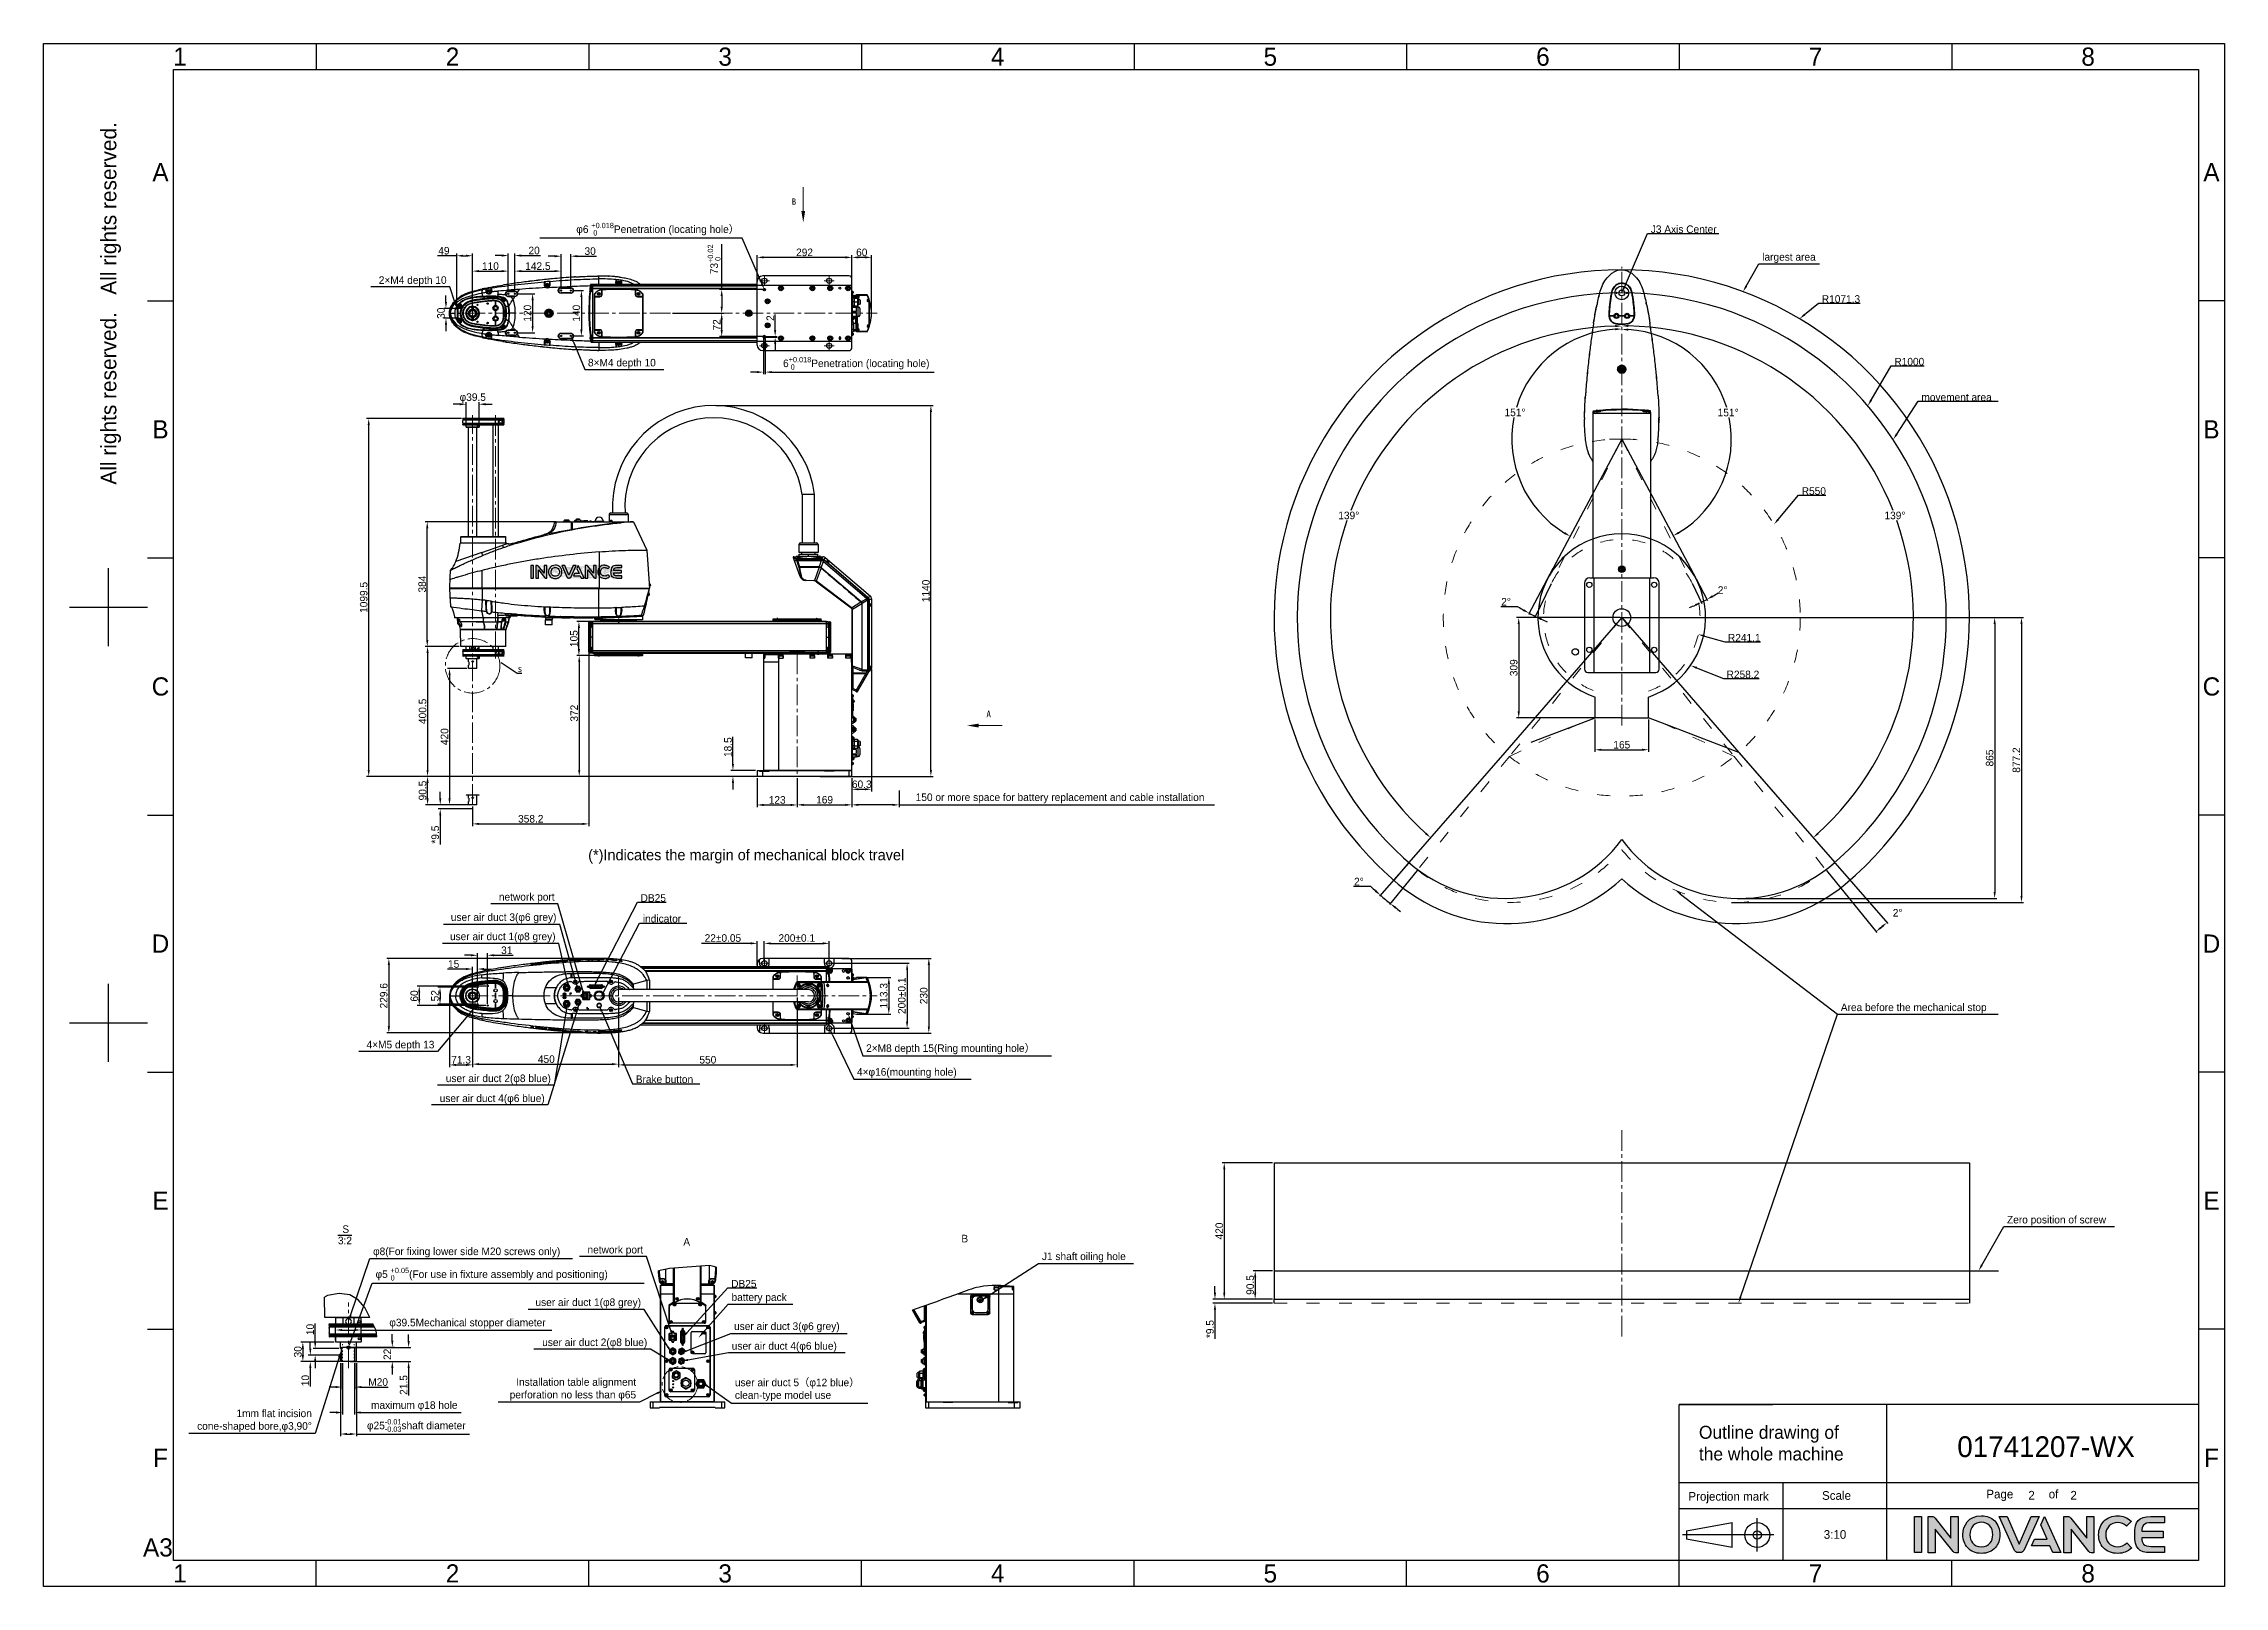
# Model space of a CAD drawing. Header units: millimetres. Extents: x 4086 to 8300, y 123 to 1549.
# Drawn here: x 6284 to 8300, y 124 to 1549 of the extents above; entities that cross this region are included whole.
import ezdxf
from ezdxf import colors
from ezdxf.entities.mleader import LeaderData, LeaderLine
from ezdxf.enums import TextEntityAlignment as Align
from ezdxf.math import Vec2, Vec3

# ---------------------------------------------------------------- set-up
doc = ezdxf.new("R2010")
doc.units = ezdxf.units.MM
doc.linetypes.add('ACAD_ISO03W100', pattern=[30, 12, -18])
doc.linetypes.add('CENTER2', pattern=[28.575, 19.05, -3.175, 3.175, -3.175])
for name, color, linetype in [('02___PRT_ALL_AXES', 7, 'Continuous'), ('03___PRT_ALL_CURVES', 7, 'Continuous'), ('09_ALL_ROUNDS', 7, 'Continuous'), ('20_ALL_FEATURES', 7, 'Continuous'), ('3_ALL_AXES', 7, 'Continuous'), ('50_ALL_DETAILS', 7, 'Continuous'), ('7_ALL_FEATURES', 7, 'Continuous'), ('尺寸标注', 7, 'Continuous')]:
    doc.layers.add(name, color=color, linetype=linetype)
doc.layers.add('logo-蓝色', color=7, linetype='Continuous', true_color=0x008ccf)
for name, color, linetype, lineweight in [('中心线层', 7, 'CENTER2', 0), ('标注层', 7, 'Continuous', 0), ('虚线层', 7, 'ACAD_ISO03W100', 0), ('轮廓实线层', 7, 'Continuous', 30)]:
    doc.layers.add(name, color=color, linetype=linetype, lineweight=lineweight)
doc.styles.get("Standard").update_dxf_attribs({"font": 'simsun.ttc'})
doc.styles.add('思源黑', font='SourceHanSansCN-Normal.ttf')
doc.dimstyles.new('尺寸标注_3_10比例', dxfattribs={"dimtxt": 7, "dimasz": 6, "dimexe": 2, "dimexo": 1.5, "dimgap": 1, "dimtad": 1, "dimdec": 1, "dimlfac": 3.333333, "dimdsep": 46, "dimtxsty": '思源黑', "dimcen": 0.09, "dimadec": 0, "dimazin": 0, "dimtp": 0.01, "dimtm": 0.01, "dimtfac": 1, "dimtdec": 1, "dimtofl": 0, "dimtmove": 0, "dimatfit": 3, "dimfxl": 0, "dimtolj": 1, "dimarcsym": 0})
doc.dimstyles.new('角度标注', dxfattribs={"dimtxt": 7, "dimasz": 6, "dimexe": 1.25, "dimexo": 0.625, "dimgap": 1, "dimtad": 1, "dimtih": 1, "dimtoh": 1, "dimdsep": 46, "dimtxsty": '思源黑', "dimcen": 2.5, "dimadec": 0, "dimazin": 0, "dimtfac": 1, "dimtmove": 0, "dimatfit": 3, "dimfxl": 0, "dimarcsym": 0})

msp = doc.modelspace()

# ---------------------------------------------------------------- texts
at = {"insert": (6568.735, 457.213), "char_height": 7, "width": 19.34754, "attachment_point": 3, "line_spacing_factor": 0.9, "style": '思源黑'}
msp.add_mtext('\\pxqc;   S\\P\\pq*;{\\O3:2}', dxfattribs=at)
at = {"layer": '50_ALL_DETAILS', "color": 7, "linetype": 'Continuous', "char_height": 7, "width": 4.22315, "attachment_point": 1, "line_spacing_factor": 0.9, "style": '思源黑'}
for s, insert in [('A', (6875.007, 445.448)), ('B', (7132.088, 448.501))]:
    msp.add_mtext(s, dxfattribs=dict(at, insert=insert))
at = {"layer": '尺寸标注', "insert": (6787.09, 804.596), "char_height": 10, "attachment_point": 1, "style": '思源黑'}
msp.add_mtext_dynamic_manual_height_columns('(*){\\C7;Indicates the margin of mechanical block travel}', width=318.46709, gutter_width=25, heights=[0], dxfattribs=at)
at = {"layer": '标注层', "char_height": 6, "attachment_point": 1}
for s, insert in [('B', (6975.277, 1406.304)), ('A', (7155.257, 932.808))]:
    msp.add_mtext_dynamic_manual_height_columns(s, width=12.98752, gutter_width=30, heights=[0], dxfattribs=dict(at, insert=insert))

# ---------------------------------------------------------------- blocks, each defined once
blk = doc.blocks.new('1')
at = {"layer": 'logo-蓝色'}
h = blk.add_hatch(color=256, dxfattribs=at)
h.dxf.hatch_style = 1
edge = h.paths.add_edge_path()
edge.add_spline(control_points=[(8013.2, 154.8), (8013.2, 154.8), (8019.8, 154.8), (8019.8, 154.8), (8019.8, 154.8), (8019.8, 154.8), (8019.8, 188.2), (8019.8, 188.2), (8019.8, 188.2), (8019.8, 188.2), (8013.2, 188.2), (8013.2, 188.2), (8013.2, 188.2), (8013.2, 188.2), (8013.2, 154.8), (8013.2, 154.8)], knot_values=[0, 0, 0, 0, 0.25, 0.25, 0.25, 0.25, 0.5, 0.5, 0.5, 0.5, 0.75, 0.75, 0.75, 0.75, 1, 1, 1, 1], degree=3, periodic=1)
h = blk.add_hatch(color=256, dxfattribs=at)
h.dxf.hatch_style = 1
edge = h.paths.add_edge_path()
edge.add_spline(control_points=[(8046.9, 188.2), (8046.9, 188.2), (8046.9, 168.1), (8046.9, 168.1), (8046.9, 168.1), (8046.9, 168.1), (8032.2, 186.7), (8032.2, 186.7), (8032.2, 186.7), (8031.5, 187.6), (8030.5, 188.2), (8029.3, 188.2), (8029.3, 188.2), (8029.3, 188.2), (8025.7, 188.2), (8025.7, 188.2), (8025.7, 188.2), (8025.7, 188.2), (8025.7, 154.7), (8025.7, 154.7), (8025.7, 154.7), (8025.7, 154.7), (8032.4, 154.7), (8032.4, 154.7), (8032.4, 154.7), (8032.4, 154.7), (8032.4, 176.6), (8032.4, 176.6), (8032.4, 176.6), (8032.4, 176.6), (8048.9, 155.8), (8048.9, 155.8), (8048.9, 155.8), (8049.4, 155.1), (8050.1, 154.7), (8051, 154.7), (8051, 154.7), (8051, 154.7), (8053.6, 154.7), (8053.6, 154.7), (8053.6, 154.7), (8053.6, 154.7), (8053.6, 188.2), (8053.6, 188.2), (8053.6, 188.2), (8053.6, 188.2), (8046.9, 188.2), (8046.9, 188.2)], knot_values=[0, 0, 0, 0, 0.083333, 0.083333, 0.083333, 0.083333, 0.166667, 0.166667, 0.166667, 0.166667, 0.25, 0.25, 0.25, 0.25, 0.333333, 0.333333, 0.333333, 0.333333, 0.416667, 0.416667, 0.416667, 0.416667, 0.5, 0.5, 0.5, 0.5, 0.583333, 0.583333, 0.583333, 0.583333, 0.666667, 0.666667, 0.666667, 0.666667, 0.75, 0.75, 0.75, 0.75, 0.833333, 0.833333, 0.833333, 0.833333, 0.916667, 0.916667, 0.916667, 0.916667, 1, 1, 1, 1], degree=3, periodic=1)
h = blk.add_hatch(color=256, dxfattribs=at)
h.dxf.hatch_style = 1
edge = h.paths.add_edge_path(flags=16)
edge.add_spline(control_points=[(8067.5, 179.9), (8069.4, 181.8), (8072, 182.8), (8075, 182.8), (8075, 182.8), (8078.1, 182.8), (8080.6, 181.9), (8082.5, 180), (8082.5, 180), (8084.5, 177.9), (8085.7, 174.7), (8085.6, 171.3), (8085.6, 171.3), (8085.5, 165.9), (8082.7, 160.2), (8075, 160.2), (8075, 160.2), (8067.4, 160.2), (8064.5, 165.9), (8064.4, 171.2), (8064.4, 171.2), (8064.3, 174.6), (8065.5, 177.8), (8067.5, 179.9)], knot_values=[0, 0, 0, 0, 0.166667, 0.166667, 0.166667, 0.166667, 0.333333, 0.333333, 0.333333, 0.333333, 0.5, 0.5, 0.5, 0.5, 0.666667, 0.666667, 0.666667, 0.666667, 0.833333, 0.833333, 0.833333, 0.833333, 1, 1, 1, 1], degree=3, periodic=0)
edge = h.paths.add_edge_path()
edge.add_spline(control_points=[(8075, 188.9), (8063.2, 188.9), (8057.9, 179.8), (8057.9, 171.3), (8057.9, 171.3), (8057.9, 166.7), (8059.4, 162.5), (8062.1, 159.4), (8062.1, 159.4), (8065.1, 155.9), (8069.6, 154.1), (8075, 154.1), (8075, 154.1), (8080.4, 154.1), (8084.9, 155.9), (8088, 159.5), (8088, 159.5), (8090.6, 162.5), (8092.1, 166.8), (8092.2, 171.3), (8092.2, 171.3), (8092.2, 176.3), (8090.4, 180.9), (8087.3, 184.1), (8087.3, 184.1), (8084.2, 187.3), (8080, 188.9), (8075, 188.9)], knot_values=[0, 0, 0, 0, 0.142857, 0.142857, 0.142857, 0.142857, 0.285714, 0.285714, 0.285714, 0.285714, 0.428571, 0.428571, 0.428571, 0.428571, 0.571429, 0.571429, 0.571429, 0.571429, 0.714286, 0.714286, 0.714286, 0.714286, 0.857143, 0.857143, 0.857143, 0.857143, 1, 1, 1, 1], degree=3, periodic=0)
h = blk.add_hatch(color=256, dxfattribs=at)
h.dxf.hatch_style = 1
edge = h.paths.add_edge_path()
edge.add_spline(control_points=[(8120.9, 188.2), (8120.9, 188.2), (8110, 162.7), (8110, 162.7), (8110, 162.7), (8110, 162.7), (8099, 188.2), (8099, 188.2), (8099, 188.2), (8099, 188.2), (8091.6, 188.2), (8091.6, 188.2), (8091.6, 188.2), (8091.6, 188.2), (8105.6, 156.9), (8105.6, 156.9), (8105.6, 156.9), (8106.2, 155.7), (8107.5, 154.8), (8108.9, 154.8), (8108.9, 154.8), (8108.9, 154.8), (8108.9, 154.8), (8108.9, 154.8), (8108.9, 154.8), (8108.9, 154.8), (8111, 154.8), (8111, 154.8), (8111, 154.8), (8111, 154.8), (8111, 154.8), (8111, 154.8), (8111, 154.8), (8112.5, 154.8), (8113.7, 155.7), (8114.3, 156.9), (8114.3, 156.9), (8114.3, 156.9), (8128.3, 188.2), (8128.3, 188.2), (8128.3, 188.2), (8128.3, 188.2), (8120.9, 188.2), (8120.9, 188.2)], knot_values=[0, 0, 0, 0, 0.090909, 0.090909, 0.090909, 0.090909, 0.181818, 0.181818, 0.181818, 0.181818, 0.272727, 0.272727, 0.272727, 0.272727, 0.363636, 0.363636, 0.363636, 0.363636, 0.454545, 0.454545, 0.454545, 0.454545, 0.545455, 0.545455, 0.545455, 0.545455, 0.636364, 0.636364, 0.636364, 0.636364, 0.727273, 0.727273, 0.727273, 0.727273, 0.818182, 0.818182, 0.818182, 0.818182, 0.909091, 0.909091, 0.909091, 0.909091, 1, 1, 1, 1], degree=3, periodic=1)
h = blk.add_hatch(color=256, dxfattribs=at)
h.dxf.hatch_style = 1
edge = h.paths.add_edge_path()
edge.add_spline(control_points=[(8133.5, 188.2), (8133.5, 188.2), (8130, 180.4), (8130, 180.4), (8130, 180.4), (8130, 180.4), (8135.7, 167.2), (8135.7, 167.2), (8135.7, 167.2), (8135.7, 167.2), (8124.1, 167.2), (8124.1, 167.2), (8124.1, 167.2), (8124.1, 167.2), (8121.3, 161), (8121.3, 161), (8121.3, 161), (8121.3, 161), (8138.4, 161), (8138.4, 161), (8138.4, 161), (8138.4, 161), (8141.2, 154.8), (8141.2, 154.8), (8141.2, 154.8), (8141.2, 154.8), (8148.4, 154.8), (8148.4, 154.8), (8148.4, 154.8), (8148.4, 154.8), (8133.5, 188.2), (8133.5, 188.2)], knot_values=[0, 0, 0, 0, 0.125, 0.125, 0.125, 0.125, 0.25, 0.25, 0.25, 0.25, 0.375, 0.375, 0.375, 0.375, 0.5, 0.5, 0.5, 0.5, 0.625, 0.625, 0.625, 0.625, 0.75, 0.75, 0.75, 0.75, 0.875, 0.875, 0.875, 0.875, 1, 1, 1, 1], degree=3, periodic=1)
h = blk.add_hatch(color=256, dxfattribs=at)
h.dxf.hatch_style = 1
edge = h.paths.add_edge_path()
edge.add_spline(control_points=[(8172.4, 188.2), (8172.4, 188.2), (8172.4, 168.1), (8172.4, 168.1), (8172.4, 168.1), (8172.4, 168.1), (8157.7, 186.7), (8157.7, 186.7), (8157.7, 186.7), (8157, 187.6), (8156, 188.2), (8154.8, 188.2), (8154.8, 188.2), (8154.8, 188.2), (8151.2, 188.2), (8151.2, 188.2), (8151.2, 188.2), (8151.2, 188.2), (8151.2, 154.7), (8151.2, 154.7), (8151.2, 154.7), (8151.2, 154.7), (8157.9, 154.7), (8157.9, 154.7), (8157.9, 154.7), (8157.9, 154.7), (8157.9, 176.6), (8157.9, 176.6), (8157.9, 176.6), (8157.9, 176.6), (8174.4, 155.8), (8174.4, 155.8), (8174.4, 155.8), (8174.9, 155.1), (8175.6, 154.7), (8176.5, 154.7), (8176.5, 154.7), (8176.5, 154.7), (8179.1, 154.7), (8179.1, 154.7), (8179.1, 154.7), (8179.1, 154.7), (8179.1, 188.2), (8179.1, 188.2), (8179.1, 188.2), (8179.1, 188.2), (8172.4, 188.2), (8172.4, 188.2)], knot_values=[0, 0, 0, 0, 0.083333, 0.083333, 0.083333, 0.083333, 0.166667, 0.166667, 0.166667, 0.166667, 0.25, 0.25, 0.25, 0.25, 0.333333, 0.333333, 0.333333, 0.333333, 0.416667, 0.416667, 0.416667, 0.416667, 0.5, 0.5, 0.5, 0.5, 0.583333, 0.583333, 0.583333, 0.583333, 0.666667, 0.666667, 0.666667, 0.666667, 0.75, 0.75, 0.75, 0.75, 0.833333, 0.833333, 0.833333, 0.833333, 0.916667, 0.916667, 0.916667, 0.916667, 1, 1, 1, 1], degree=3, periodic=1)
h = blk.add_hatch(color=256, dxfattribs=at)
h.dxf.hatch_style = 1
edge = h.paths.add_edge_path()
edge.add_spline(control_points=[(8209.2, 163.6), (8207.2, 161.6), (8204.1, 160.3), (8201.1, 160.3), (8201.1, 160.3), (8193, 160.3), (8190, 166), (8190, 171.3), (8190, 171.3), (8189.9, 174.5), (8191.1, 177.5), (8193.1, 179.5), (8193.1, 179.5), (8195.1, 181.5), (8197.8, 182.5), (8201.1, 182.5), (8201.1, 182.5), (8204.1, 182.5), (8206.9, 181.5), (8208.9, 179.5), (8208.9, 179.5), (8208.9, 179.5), (8209.1, 179.3), (8209.1, 179.3), (8209.1, 179.3), (8209.1, 179.3), (8213.5, 183.6), (8213.5, 183.6), (8213.5, 183.6), (8213.5, 183.6), (8213.4, 183.8), (8213.4, 183.8), (8213.4, 183.8), (8210, 187.1), (8205.7, 188.9), (8201.1, 188.9), (8201.1, 188.9), (8195.9, 188.9), (8191.5, 187.2), (8188.3, 184), (8188.3, 184), (8185.2, 180.8), (8183.4, 176.2), (8183.4, 171.3), (8183.4, 171.3), (8183.4, 166.7), (8184.9, 162.5), (8187.6, 159.4), (8187.6, 159.4), (8190.8, 155.9), (8195.4, 154.1), (8201.1, 154.1), (8201.1, 154.1), (8206.1, 154.1), (8210.5, 155.8), (8213.8, 159), (8213.8, 159), (8213.8, 159), (8213.9, 159.2), (8213.9, 159.2), (8213.9, 159.2), (8213.9, 159.2), (8209.4, 163.8), (8209.4, 163.8), (8209.4, 163.8), (8209.4, 163.8), (8209.2, 163.6), (8209.2, 163.6)], knot_values=[0, 0, 0, 0, 0.058824, 0.058824, 0.058824, 0.058824, 0.117647, 0.117647, 0.117647, 0.117647, 0.176471, 0.176471, 0.176471, 0.176471, 0.235294, 0.235294, 0.235294, 0.235294, 0.294118, 0.294118, 0.294118, 0.294118, 0.352941, 0.352941, 0.352941, 0.352941, 0.411765, 0.411765, 0.411765, 0.411765, 0.470588, 0.470588, 0.470588, 0.470588, 0.529412, 0.529412, 0.529412, 0.529412, 0.588235, 0.588235, 0.588235, 0.588235, 0.647059, 0.647059, 0.647059, 0.647059, 0.705882, 0.705882, 0.705882, 0.705882, 0.764706, 0.764706, 0.764706, 0.764706, 0.823529, 0.823529, 0.823529, 0.823529, 0.882353, 0.882353, 0.882353, 0.882353, 0.941176, 0.941176, 0.941176, 0.941176, 1, 1, 1, 1], degree=3, periodic=0)
h = blk.add_hatch(color=256, dxfattribs=at)
h.dxf.hatch_style = 1
edge = h.paths.add_edge_path()
edge.add_spline(control_points=[(8231.8, 182.4), (8231.8, 182.4), (8244.3, 182.4), (8244.3, 182.4), (8244.3, 182.4), (8244.3, 182.4), (8244.3, 188.2), (8244.3, 188.2), (8244.3, 188.2), (8244.3, 188.2), (8231.7, 188.2), (8231.7, 188.2), (8231.7, 188.2), (8220, 188.2), (8216.8, 183.7), (8216.8, 171.9), (8216.8, 171.9), (8216.8, 171.9), (8216.8, 171.5), (8216.8, 171.5), (8216.8, 171.5), (8216.8, 171.5), (8216.8, 171.5), (8216.8, 171.5), (8216.8, 171.5), (8216.8, 171.5), (8216.8, 171.5), (8216.8, 171.5), (8216.8, 171.5), (8216.8, 171.5), (8216.8, 171.5), (8216.8, 171.5), (8216.8, 171.5), (8216.8, 171.5), (8216.8, 171), (8216.8, 171), (8216.8, 171), (8216.8, 159.2), (8220, 154.8), (8231.7, 154.8), (8231.7, 154.8), (8231.7, 154.8), (8244.3, 154.8), (8244.3, 154.8), (8244.3, 154.8), (8244.3, 154.8), (8244.3, 160.6), (8244.3, 160.6), (8244.3, 160.6), (8244.3, 160.6), (8231.8, 160.6), (8231.8, 160.6), (8231.8, 160.6), (8228.8, 160.6), (8226.4, 161.1), (8225, 162.7), (8225, 162.7), (8223.9, 164), (8223.4, 166), (8223.3, 168.4), (8223.3, 168.4), (8223.3, 168.4), (8243.2, 168.4), (8243.2, 168.4), (8243.2, 168.4), (8243.2, 168.4), (8243.2, 171.5), (8243.2, 171.5), (8243.2, 171.5), (8243.2, 171.5), (8243.2, 174.6), (8243.2, 174.6), (8243.2, 174.6), (8243.2, 174.6), (8223.3, 174.6), (8223.3, 174.6), (8223.3, 174.6), (8223.4, 176.9), (8223.9, 178.9), (8225, 180.2), (8225, 180.2), (8226.4, 181.8), (8228.8, 182.4), (8231.8, 182.4)], knot_values=[0, 0, 0, 0, 0.047619, 0.047619, 0.047619, 0.047619, 0.095238, 0.095238, 0.095238, 0.095238, 0.142857, 0.142857, 0.142857, 0.142857, 0.190476, 0.190476, 0.190476, 0.190476, 0.238095, 0.238095, 0.238095, 0.238095, 0.285714, 0.285714, 0.285714, 0.285714, 0.333333, 0.333333, 0.333333, 0.333333, 0.380952, 0.380952, 0.380952, 0.380952, 0.428571, 0.428571, 0.428571, 0.428571, 0.47619, 0.47619, 0.47619, 0.47619, 0.52381, 0.52381, 0.52381, 0.52381, 0.571429, 0.571429, 0.571429, 0.571429, 0.619048, 0.619048, 0.619048, 0.619048, 0.666667, 0.666667, 0.666667, 0.666667, 0.714286, 0.714286, 0.714286, 0.714286, 0.761905, 0.761905, 0.761905, 0.761905, 0.809524, 0.809524, 0.809524, 0.809524, 0.857143, 0.857143, 0.857143, 0.857143, 0.904762, 0.904762, 0.904762, 0.904762, 0.952381, 0.952381, 0.952381, 0.952381, 1, 1, 1, 1], degree=3, periodic=0)
at = {"color": 2}
for p, q in [((6535.7, 1549.2), (6535.7, 1525.2)), ((6787.7, 1549.2), (6787.7, 1525.2)), ((7039.7, 1549.2), (7039.7, 1525.2)), ((7291.7, 1549.2), (7291.7, 1525.2)), ((7543.7, 1549.2), (7543.7, 1525.2)), ((7795.7, 1549.2), (7795.7, 1525.2)), ((8047.7, 1549.2), (8047.7, 1525.2)), ((6379.7, 1311.6), (6403.7, 1311.6)), ((8299.7, 1311.6), (8275.7, 1311.6)), ((6379.7, 1074), (6403.7, 1074)), ((8299.7, 1074), (8275.7, 1074)), ((6343.7, 992.4), (6343.7, 1064.4)), ((6307.7, 1028.4), (6379.7, 1028.4)), ((6379.7, 836.4), (6403.7, 836.4)), ((8299.7, 836.4), (8275.7, 836.4)), ((6343.7, 608.4), (6343.7, 680.4)), ((6307.7, 644.4), (6379.7, 644.4)), ((6379.7, 598.8), (6403.7, 598.8)), ((8299.7, 598.8), (8275.7, 598.8)), ((6379.7, 361.2), (6403.7, 361.2)), ((8299.7, 361.2), (8275.7, 361.2)), ((8275.7, 291.6), (7795.7, 291.6)), ((7795.7, 147.6), (7795.7, 291.6)), ((7795.7, 291.6), (7882.1, 291.6)), ((7987.7, 147.6), (7987.7, 291.6)), ((7795.7, 147.6), (7795.7, 219.6)), ((7795.7, 219.6), (7882.1, 219.6)), ((7795.7, 219.6), (8275.7, 219.6)), ((7891.7, 147.6), (7891.7, 219.6)), ((7795.7, 195.6), (7987.7, 195.6)), ((7802.5, 175), (7844.7, 182.6)), ((7844.7, 159.6), (7844.7, 182.6)), ((7867.8, 155.8), (7867.8, 186.5)), ((7883.1, 171.1), (7798.6, 171.1)), ((7802.5, 175), (7802.5, 167.3)), ((7844.7, 159.6), (7802.5, 167.3)), ((6535.7, 123.6), (6535.7, 147.6)), ((6787.7, 123.6), (6787.7, 147.6)), ((7039.7, 123.6), (7039.7, 147.6)), ((7291.7, 123.6), (7291.7, 147.6)), ((7543.7, 123.6), (7543.7, 147.6)), ((7795.7, 123.6), (7795.7, 147.6)), ((8047.7, 123.6), (8047.7, 147.6))]:
    blk.add_line(p, q, dxfattribs=at)
for points in [[(6283.7, 123.6), (6283.7, 1549.2), (8299.7, 1549.2), (8299.7, 123.6)], [(6403.7, 147.6), (6403.7, 1525.2), (8275.7, 1525.2), (8275.7, 147.6)], [(7987.7, 195.6), (8275.7, 195.6), (8275.7, 147.6), (7987.7, 147.6)]]:
    blk.add_lwpolyline(points, close=True, dxfattribs=at)
for radius in [11.5, 3.84]:
    blk.add_circle((7867.8, 171.1), radius, dxfattribs=at)
at = {"layer": 'logo-蓝色'}
for points, knots in [([(8013.2, 154.8), (8013.2, 154.8), (8019.8, 154.8), (8019.8, 154.8), (8019.8, 154.8), (8019.8, 154.8), (8019.8, 188.2), (8019.8, 188.2), (8019.8, 188.2), (8019.8, 188.2), (8013.2, 188.2), (8013.2, 188.2), (8013.2, 188.2), (8013.2, 188.2), (8013.2, 154.8), (8013.2, 154.8)], [0, 0, 0, 0, 0.25, 0.25, 0.25, 0.25, 0.5, 0.5, 0.5, 0.5, 0.75, 0.75, 0.75, 0.75, 1, 1, 1, 1]), ([(8046.9, 188.2), (8046.9, 188.2), (8046.9, 168.1), (8046.9, 168.1), (8046.9, 168.1), (8046.9, 168.1), (8032.2, 186.7), (8032.2, 186.7), (8032.2, 186.7), (8031.5, 187.6), (8030.5, 188.2), (8029.3, 188.2), (8029.3, 188.2), (8029.3, 188.2), (8025.7, 188.2), (8025.7, 188.2), (8025.7, 188.2), (8025.7, 188.2), (8025.7, 154.7), (8025.7, 154.7), (8025.7, 154.7), (8025.7, 154.7), (8032.4, 154.7), (8032.4, 154.7), (8032.4, 154.7), (8032.4, 154.7), (8032.4, 176.6), (8032.4, 176.6), (8032.4, 176.6), (8032.4, 176.6), (8048.9, 155.8), (8048.9, 155.8), (8048.9, 155.8), (8049.4, 155.1), (8050.1, 154.7), (8051, 154.7), (8051, 154.7), (8051, 154.7), (8053.6, 154.7), (8053.6, 154.7), (8053.6, 154.7), (8053.6, 154.7), (8053.6, 188.2), (8053.6, 188.2), (8053.6, 188.2), (8053.6, 188.2), (8046.9, 188.2), (8046.9, 188.2)], [0, 0, 0, 0, 0.083333, 0.083333, 0.083333, 0.083333, 0.166667, 0.166667, 0.166667, 0.166667, 0.25, 0.25, 0.25, 0.25, 0.333333, 0.333333, 0.333333, 0.333333, 0.416667, 0.416667, 0.416667, 0.416667, 0.5, 0.5, 0.5, 0.5, 0.583333, 0.583333, 0.583333, 0.583333, 0.666667, 0.666667, 0.666667, 0.666667, 0.75, 0.75, 0.75, 0.75, 0.833333, 0.833333, 0.833333, 0.833333, 0.916667, 0.916667, 0.916667, 0.916667, 1, 1, 1, 1]), ([(8075, 188.9), (8063.2, 188.9), (8057.9, 179.8), (8057.9, 171.3), (8057.9, 171.3), (8057.9, 166.7), (8059.4, 162.5), (8062.1, 159.4), (8062.1, 159.4), (8065.1, 155.9), (8069.6, 154.1), (8075, 154.1), (8075, 154.1), (8080.4, 154.1), (8084.9, 155.9), (8088, 159.5), (8088, 159.5), (8090.6, 162.5), (8092.1, 166.8), (8092.2, 171.3), (8092.2, 171.3), (8092.2, 176.3), (8090.4, 180.9), (8087.3, 184.1), (8087.3, 184.1), (8084.2, 187.3), (8080, 188.9), (8075, 188.9)], [0, 0, 0, 0, 0.142857, 0.142857, 0.142857, 0.142857, 0.285714, 0.285714, 0.285714, 0.285714, 0.428571, 0.428571, 0.428571, 0.428571, 0.571429, 0.571429, 0.571429, 0.571429, 0.714286, 0.714286, 0.714286, 0.714286, 0.857143, 0.857143, 0.857143, 0.857143, 1, 1, 1, 1]), ([(8067.5, 179.9), (8069.4, 181.8), (8072, 182.8), (8075, 182.8), (8075, 182.8), (8078.1, 182.8), (8080.6, 181.9), (8082.5, 180), (8082.5, 180), (8084.5, 177.9), (8085.7, 174.7), (8085.6, 171.3), (8085.6, 171.3), (8085.5, 165.9), (8082.7, 160.2), (8075, 160.2), (8075, 160.2), (8067.4, 160.2), (8064.5, 165.9), (8064.4, 171.2), (8064.4, 171.2), (8064.3, 174.6), (8065.5, 177.8), (8067.5, 179.9)], [0, 0, 0, 0, 0.166667, 0.166667, 0.166667, 0.166667, 0.333333, 0.333333, 0.333333, 0.333333, 0.5, 0.5, 0.5, 0.5, 0.666667, 0.666667, 0.666667, 0.666667, 0.833333, 0.833333, 0.833333, 0.833333, 1, 1, 1, 1]), ([(8120.9, 188.2), (8120.9, 188.2), (8110, 162.7), (8110, 162.7), (8110, 162.7), (8110, 162.7), (8099, 188.2), (8099, 188.2), (8099, 188.2), (8099, 188.2), (8091.6, 188.2), (8091.6, 188.2), (8091.6, 188.2), (8091.6, 188.2), (8105.6, 156.9), (8105.6, 156.9), (8105.6, 156.9), (8106.2, 155.7), (8107.5, 154.8), (8108.9, 154.8), (8108.9, 154.8), (8108.9, 154.8), (8108.9, 154.8), (8108.9, 154.8), (8108.9, 154.8), (8108.9, 154.8), (8111, 154.8), (8111, 154.8), (8111, 154.8), (8111, 154.8), (8111, 154.8), (8111, 154.8), (8111, 154.8), (8112.5, 154.8), (8113.7, 155.7), (8114.3, 156.9), (8114.3, 156.9), (8114.3, 156.9), (8128.3, 188.2), (8128.3, 188.2), (8128.3, 188.2), (8128.3, 188.2), (8120.9, 188.2), (8120.9, 188.2)], [0, 0, 0, 0, 0.090909, 0.090909, 0.090909, 0.090909, 0.181818, 0.181818, 0.181818, 0.181818, 0.272727, 0.272727, 0.272727, 0.272727, 0.363636, 0.363636, 0.363636, 0.363636, 0.454545, 0.454545, 0.454545, 0.454545, 0.545455, 0.545455, 0.545455, 0.545455, 0.636364, 0.636364, 0.636364, 0.636364, 0.727273, 0.727273, 0.727273, 0.727273, 0.818182, 0.818182, 0.818182, 0.818182, 0.909091, 0.909091, 0.909091, 0.909091, 1, 1, 1, 1]), ([(8133.5, 188.2), (8133.5, 188.2), (8130, 180.4), (8130, 180.4), (8130, 180.4), (8130, 180.4), (8135.7, 167.2), (8135.7, 167.2), (8135.7, 167.2), (8135.7, 167.2), (8124.1, 167.2), (8124.1, 167.2), (8124.1, 167.2), (8124.1, 167.2), (8121.3, 161), (8121.3, 161), (8121.3, 161), (8121.3, 161), (8138.4, 161), (8138.4, 161), (8138.4, 161), (8138.4, 161), (8141.2, 154.8), (8141.2, 154.8), (8141.2, 154.8), (8141.2, 154.8), (8148.4, 154.8), (8148.4, 154.8), (8148.4, 154.8), (8148.4, 154.8), (8133.5, 188.2), (8133.5, 188.2)], [0, 0, 0, 0, 0.125, 0.125, 0.125, 0.125, 0.25, 0.25, 0.25, 0.25, 0.375, 0.375, 0.375, 0.375, 0.5, 0.5, 0.5, 0.5, 0.625, 0.625, 0.625, 0.625, 0.75, 0.75, 0.75, 0.75, 0.875, 0.875, 0.875, 0.875, 1, 1, 1, 1]), ([(8172.4, 188.2), (8172.4, 188.2), (8172.4, 168.1), (8172.4, 168.1), (8172.4, 168.1), (8172.4, 168.1), (8157.7, 186.7), (8157.7, 186.7), (8157.7, 186.7), (8157, 187.6), (8156, 188.2), (8154.8, 188.2), (8154.8, 188.2), (8154.8, 188.2), (8151.2, 188.2), (8151.2, 188.2), (8151.2, 188.2), (8151.2, 188.2), (8151.2, 154.7), (8151.2, 154.7), (8151.2, 154.7), (8151.2, 154.7), (8157.9, 154.7), (8157.9, 154.7), (8157.9, 154.7), (8157.9, 154.7), (8157.9, 176.6), (8157.9, 176.6), (8157.9, 176.6), (8157.9, 176.6), (8174.4, 155.8), (8174.4, 155.8), (8174.4, 155.8), (8174.9, 155.1), (8175.6, 154.7), (8176.5, 154.7), (8176.5, 154.7), (8176.5, 154.7), (8179.1, 154.7), (8179.1, 154.7), (8179.1, 154.7), (8179.1, 154.7), (8179.1, 188.2), (8179.1, 188.2), (8179.1, 188.2), (8179.1, 188.2), (8172.4, 188.2), (8172.4, 188.2)], [0, 0, 0, 0, 0.083333, 0.083333, 0.083333, 0.083333, 0.166667, 0.166667, 0.166667, 0.166667, 0.25, 0.25, 0.25, 0.25, 0.333333, 0.333333, 0.333333, 0.333333, 0.416667, 0.416667, 0.416667, 0.416667, 0.5, 0.5, 0.5, 0.5, 0.583333, 0.583333, 0.583333, 0.583333, 0.666667, 0.666667, 0.666667, 0.666667, 0.75, 0.75, 0.75, 0.75, 0.833333, 0.833333, 0.833333, 0.833333, 0.916667, 0.916667, 0.916667, 0.916667, 1, 1, 1, 1]), ([(8209.2, 163.6), (8207.2, 161.6), (8204.1, 160.3), (8201.1, 160.3), (8201.1, 160.3), (8193, 160.3), (8190, 166), (8190, 171.3), (8190, 171.3), (8189.9, 174.5), (8191.1, 177.5), (8193.1, 179.5), (8193.1, 179.5), (8195.1, 181.5), (8197.8, 182.5), (8201.1, 182.5), (8201.1, 182.5), (8204.1, 182.5), (8206.9, 181.5), (8208.9, 179.5), (8208.9, 179.5), (8208.9, 179.5), (8209.1, 179.3), (8209.1, 179.3), (8209.1, 179.3), (8209.1, 179.3), (8213.5, 183.6), (8213.5, 183.6), (8213.5, 183.6), (8213.5, 183.6), (8213.4, 183.8), (8213.4, 183.8), (8213.4, 183.8), (8210, 187.1), (8205.7, 188.9), (8201.1, 188.9), (8201.1, 188.9), (8195.9, 188.9), (8191.5, 187.2), (8188.3, 184), (8188.3, 184), (8185.2, 180.8), (8183.4, 176.2), (8183.4, 171.3), (8183.4, 171.3), (8183.4, 166.7), (8184.9, 162.5), (8187.6, 159.4), (8187.6, 159.4), (8190.8, 155.9), (8195.4, 154.1), (8201.1, 154.1), (8201.1, 154.1), (8206.1, 154.1), (8210.5, 155.8), (8213.8, 159), (8213.8, 159), (8213.8, 159), (8213.9, 159.2), (8213.9, 159.2), (8213.9, 159.2), (8213.9, 159.2), (8209.4, 163.8), (8209.4, 163.8), (8209.4, 163.8), (8209.4, 163.8), (8209.2, 163.6), (8209.2, 163.6)], [0, 0, 0, 0, 0.058824, 0.058824, 0.058824, 0.058824, 0.117647, 0.117647, 0.117647, 0.117647, 0.176471, 0.176471, 0.176471, 0.176471, 0.235294, 0.235294, 0.235294, 0.235294, 0.294118, 0.294118, 0.294118, 0.294118, 0.352941, 0.352941, 0.352941, 0.352941, 0.411765, 0.411765, 0.411765, 0.411765, 0.470588, 0.470588, 0.470588, 0.470588, 0.529412, 0.529412, 0.529412, 0.529412, 0.588235, 0.588235, 0.588235, 0.588235, 0.647059, 0.647059, 0.647059, 0.647059, 0.705882, 0.705882, 0.705882, 0.705882, 0.764706, 0.764706, 0.764706, 0.764706, 0.823529, 0.823529, 0.823529, 0.823529, 0.882353, 0.882353, 0.882353, 0.882353, 0.941176, 0.941176, 0.941176, 0.941176, 1, 1, 1, 1]), ([(8231.8, 182.4), (8231.8, 182.4), (8244.3, 182.4), (8244.3, 182.4), (8244.3, 182.4), (8244.3, 182.4), (8244.3, 188.2), (8244.3, 188.2), (8244.3, 188.2), (8244.3, 188.2), (8231.7, 188.2), (8231.7, 188.2), (8231.7, 188.2), (8220, 188.2), (8216.8, 183.7), (8216.8, 171.9), (8216.8, 171.9), (8216.8, 171.9), (8216.8, 171.5), (8216.8, 171.5), (8216.8, 171.5), (8216.8, 171.5), (8216.8, 171.5), (8216.8, 171.5), (8216.8, 171.5), (8216.8, 171.5), (8216.8, 171.5), (8216.8, 171.5), (8216.8, 171.5), (8216.8, 171.5), (8216.8, 171.5), (8216.8, 171.5), (8216.8, 171.5), (8216.8, 171.5), (8216.8, 171), (8216.8, 171), (8216.8, 171), (8216.8, 159.2), (8220, 154.8), (8231.7, 154.8), (8231.7, 154.8), (8231.7, 154.8), (8244.3, 154.8), (8244.3, 154.8), (8244.3, 154.8), (8244.3, 154.8), (8244.3, 160.6), (8244.3, 160.6), (8244.3, 160.6), (8244.3, 160.6), (8231.8, 160.6), (8231.8, 160.6), (8231.8, 160.6), (8228.8, 160.6), (8226.4, 161.1), (8225, 162.7), (8225, 162.7), (8223.9, 164), (8223.4, 166), (8223.3, 168.4), (8223.3, 168.4), (8223.3, 168.4), (8243.2, 168.4), (8243.2, 168.4), (8243.2, 168.4), (8243.2, 168.4), (8243.2, 171.5), (8243.2, 171.5), (8243.2, 171.5), (8243.2, 171.5), (8243.2, 174.6), (8243.2, 174.6), (8243.2, 174.6), (8243.2, 174.6), (8223.3, 174.6), (8223.3, 174.6), (8223.3, 174.6), (8223.4, 176.9), (8223.9, 178.9), (8225, 180.2), (8225, 180.2), (8226.4, 181.8), (8228.8, 182.4), (8231.8, 182.4)], [0, 0, 0, 0, 0.047619, 0.047619, 0.047619, 0.047619, 0.095238, 0.095238, 0.095238, 0.095238, 0.142857, 0.142857, 0.142857, 0.142857, 0.190476, 0.190476, 0.190476, 0.190476, 0.238095, 0.238095, 0.238095, 0.238095, 0.285714, 0.285714, 0.285714, 0.285714, 0.333333, 0.333333, 0.333333, 0.333333, 0.380952, 0.380952, 0.380952, 0.380952, 0.428571, 0.428571, 0.428571, 0.428571, 0.47619, 0.47619, 0.47619, 0.47619, 0.52381, 0.52381, 0.52381, 0.52381, 0.571429, 0.571429, 0.571429, 0.571429, 0.619048, 0.619048, 0.619048, 0.619048, 0.666667, 0.666667, 0.666667, 0.666667, 0.714286, 0.714286, 0.714286, 0.714286, 0.761905, 0.761905, 0.761905, 0.761905, 0.809524, 0.809524, 0.809524, 0.809524, 0.857143, 0.857143, 0.857143, 0.857143, 0.904762, 0.904762, 0.904762, 0.904762, 0.952381, 0.952381, 0.952381, 0.952381, 1, 1, 1, 1])]:
    blk.add_open_spline(points, degree=3, knots=knots, dxfattribs=at)
at = {"color": 2, "style": '思源黑'}
for s, height, p in [('1', 16.8, (6409.7, 1537.2)), ('2', 16.8, (6661.7, 1537.2)), ('3', 16.8, (6913.7, 1537.2)), ('4', 16.8, (7165.7, 1537.2)), ('5', 16.8, (7417.7, 1537.2)), ('6', 16.8, (7669.7, 1537.2)), ('7', 16.8, (7921.7, 1537.2)), ('8', 16.8, (8173.7, 1537.2)), ('A', 16.8, (6391.7, 1430.4)), ('A', 16.8, (8287.7, 1430.4)), ('B', 16.8, (6391.7, 1192.8)), ('B', 16.8, (8287.7, 1192.8)), ('C', 16.8, (6391.7, 955.2)), ('C', 16.8, (8287.7, 955.2)), ('D', 16.8, (6391.7, 717.6)), ('D', 16.8, (8287.7, 717.6)), ('E', 16.8, (6391.7, 480)), ('E', 16.8, (8287.7, 480)), ('F', 16.8, (6391.7, 242.4)), ('F', 16.8, (8287.7, 242.4)), ('Projection mark', 8, (7841.3, 206.8)), ('Scale', 8, (7941.1, 207.6)), ('A3', 16.8, (6389.3, 159.6)), ('1', 16.8, (6409.7, 135.6)), ('2', 16.8, (6661.7, 135.6)), ('3', 16.8, (6913.7, 135.6)), ('4', 16.8, (7165.7, 135.6)), ('5', 16.8, (7417.7, 135.6)), ('6', 16.8, (7669.7, 135.6)), ('7', 16.8, (7921.7, 135.6)), ('8', 16.8, (8173.7, 135.6))]:
    blk.add_text(s, height=height, dxfattribs=at).set_placement(p, align=Align.MIDDLE_CENTER)
blk.add_text('All rights reserved.   All rights reserved.', height=14.4, rotation=90, dxfattribs=at).set_placement((6343.7, 1309.2), align=Align.MIDDLE_CENTER)
blk.add_text('Page           of    ', height=8, dxfattribs=at).set_placement((8118.8, 207.9), align=Align.MIDDLE)
at = {"color": 2, "insert": (7813.9, 272), "char_height": 12, "width": 145.175, "attachment_point": 1}
blk.add_mtext('{\\fSource Han Sans CN Regular|b0|i0|c0|p34;Outline drawing of the whole machine}', dxfattribs=at)
at = {"color": 7, "style": '思源黑'}
for tag, height, p in [('编号', 19.2, (8134.8, 252.7)), ('比例', 8, (7939.7, 171.6))]:
    blk.add_attdef(tag, text='', height=height, dxfattribs=at).set_placement(p, align=Align.MIDDLE)
at = {"linetype": 'Continuous', "lineweight": 0, "ltscale": 0.3, "style": '思源黑'}
for tag, p in [('当前页', (8121.4, 207.9)), ('总页数', (8160.3, 207.9))]:
    blk.add_attdef(tag, text='', height=8, dxfattribs=at).set_placement(p, align=Align.MIDDLE)
blk = doc.blocks.new('*D2659')
at = {"layer": 'Defpoints', "color": 0}
for p in [(6565.5, 344.3), (6565.5, 331.4), (6621.1, 331.4)]:
    blk.add_point(p, dxfattribs=at)
at = {"layer": '轮廓实线层', "color": 0, "lineweight": -2}
for p, q in [((6567, 344.3), (6623.1, 344.3)), ((6621.1, 350.3), (6621.1, 356.3)), ((6567, 331.4), (6623.1, 331.4)), ((6621.1, 325.4), (6621.1, 299.9))]:
    blk.add_line(p, q, dxfattribs=at)
at = {"layer": '轮廓实线层', "color": 0}
for points in [[(6620.1, 350.3), (6622.1, 350.3), (6621.1, 344.3)], [(6622.1, 325.4), (6620.1, 325.4), (6621.1, 331.4)]]:
    blk.add_solid(points, dxfattribs=at)
at = {"layer": '轮廓实线层', "color": 0, "insert": (6616.5, 309.7), "char_height": 7, "attachment_point": 5, "rotation": 90, "style": '思源黑'}
blk.add_mtext('\\A1;21.5', dxfattribs=at)
blk = doc.blocks.new('*D2660')
at = {"layer": 'Defpoints', "color": 0}
for p in [(6558, 331.4), (6573, 331.4), (6573, 264.4)]:
    blk.add_point(p, dxfattribs=at)
at = {"layer": '轮廓实线层', "color": 0, "lineweight": -2}
for p, q in [((6558, 329.9), (6558, 262.4)), ((6573, 329.9), (6573, 262.4)), ((6564, 264.4), (6567, 264.4)), ((6573, 264.4), (6677.5, 264.4))]:
    blk.add_line(p, q, dxfattribs=at)
at = {"layer": '轮廓实线层', "color": 0}
for points in [[(6564, 265.4), (6564, 263.4), (6558, 264.4)], [(6567, 263.4), (6567, 265.4), (6573, 264.4)]]:
    blk.add_solid(points, dxfattribs=at)
at = {"layer": '轮廓实线层', "color": 0, "insert": (6628.2, 272.3), "char_height": 7, "attachment_point": 5, "style": '思源黑'}
blk.add_mtext('\\A1;φ25{\\H0.7x;\\S-0.01^ -0.03;}{\\A1;\\C7;shaft diameter}', dxfattribs=at)
blk = doc.blocks.new('*D2661')
at = {"layer": 'Defpoints', "color": 0}
for p in [(6553.6, 349.7), (6577.3, 360.5), (6577.3, 349.7)]:
    blk.add_point(p, dxfattribs=at)
at = {"layer": '轮廓实线层', "color": 0, "lineweight": -2}
for p, q in [((6553.6, 351.2), (6553.6, 362.5)), ((6559.6, 360.5), (6571.3, 360.5)), ((6577.3, 351.2), (6577.3, 362.5)), ((6577.3, 360.5), (6753.5, 360.5))]:
    blk.add_line(p, q, dxfattribs=at)
at = {"layer": '轮廓实线层', "color": 0}
for points in [[(6559.6, 361.5), (6559.6, 359.5), (6553.6, 360.5)], [(6571.3, 359.5), (6571.3, 361.5), (6577.3, 360.5)]]:
    blk.add_solid(points, dxfattribs=at)
at = {"layer": '轮廓实线层', "color": 0, "insert": (6675.5, 366.4), "char_height": 7, "attachment_point": 5, "style": '思源黑'}
blk.add_mtext('\\A1;φ39.5Mechanical stopper diameter', dxfattribs=at)
blk = doc.blocks.new('*D2662')
at = {"layer": 'Defpoints', "color": 0}
for p in [(6553.9, 349.4), (6523.3, 331.4), (6558, 331.4)]:
    blk.add_point(p, dxfattribs=at)
at = {"layer": '轮廓实线层', "color": 0, "lineweight": -2}
for p, q in [((6552.4, 349.4), (6521.3, 349.4)), ((6523.3, 343.4), (6523.3, 337.4)), ((6556.5, 331.4), (6521.3, 331.4))]:
    blk.add_line(p, q, dxfattribs=at)
at = {"layer": '轮廓实线层', "color": 0}
for points in [[(6524.3, 343.4), (6522.3, 343.4), (6523.3, 349.4)], [(6522.3, 337.4), (6524.3, 337.4), (6523.3, 331.4)]]:
    blk.add_solid(points, dxfattribs=at)
at = {"layer": '轮廓实线层', "color": 0, "insert": (6518.7, 340.4), "char_height": 7, "attachment_point": 5, "rotation": 90, "style": '思源黑'}
blk.add_mtext('\\A1;30', dxfattribs=at)
blk = doc.blocks.new('*D2663')
at = {"layer": 'Defpoints', "color": 0}
for p in [(6560.1, 331.4), (6570.9, 331.4), (6570.9, 284.3)]:
    blk.add_point(p, dxfattribs=at)
at = {"layer": '轮廓实线层', "color": 0, "lineweight": -2}
for p, q in [((6560.1, 329.9), (6560.1, 282.3)), ((6570.9, 329.9), (6570.9, 282.3)), ((6554.1, 284.3), (6548.1, 284.3)), ((6576.9, 284.3), (6669.6, 284.3))]:
    blk.add_line(p, q, dxfattribs=at)
at = {"layer": '轮廓实线层', "color": 0}
for points in [[(6554.1, 283.3), (6554.1, 285.3), (6560.1, 284.3)], [(6576.9, 285.3), (6576.9, 283.3), (6570.9, 284.3)]]:
    blk.add_solid(points, dxfattribs=at)
at = {"layer": '轮廓实线层', "color": 0, "insert": (6626.3, 290.1), "char_height": 7, "attachment_point": 5, "style": '思源黑'}
blk.add_mtext('\\A1;{\\C7;maximum φ18 hole}', dxfattribs=at)
blk = doc.blocks.new('*D2664')
at = {"layer": 'Defpoints', "color": 0}
for p in [(6558, 343.4), (6534.7, 337.4), (6558, 337.4)]:
    blk.add_point(p, dxfattribs=at)
at = {"layer": '轮廓实线层', "color": 0, "lineweight": -2}
for p, q in [((6534.7, 349.4), (6534.7, 366.5)), ((6556.5, 343.4), (6532.7, 343.4)), ((6556.5, 337.4), (6532.7, 337.4)), ((6534.7, 331.4), (6534.7, 325.4))]:
    blk.add_line(p, q, dxfattribs=at)
at = {"layer": '轮廓实线层', "color": 0}
for points in [[(6533.7, 349.4), (6535.7, 349.4), (6534.7, 343.4)], [(6535.7, 331.4), (6533.7, 331.4), (6534.7, 337.4)]]:
    blk.add_solid(points, dxfattribs=at)
at = {"layer": '轮廓实线层', "color": 0, "insert": (6530.1, 361), "char_height": 7, "attachment_point": 5, "rotation": 90, "style": '思源黑'}
blk.add_mtext('\\A1;10', dxfattribs=at)
blk = doc.blocks.new('*D2665')
at = {"layer": 'Defpoints', "color": 0}
for p in [(6530.2, 331.4), (6558.6, 337.4), (6558.6, 331.4)]:
    blk.add_point(p, dxfattribs=at)
at = {"layer": '轮廓实线层', "color": 0, "lineweight": -2}
for p, q in [((6530.2, 343.4), (6530.2, 349.4)), ((6557.1, 337.4), (6528.2, 337.4)), ((6557.1, 331.4), (6528.2, 331.4)), ((6530.2, 325.4), (6530.2, 308.2))]:
    blk.add_line(p, q, dxfattribs=at)
at = {"layer": '轮廓实线层', "color": 0}
for points in [[(6529.2, 343.4), (6531.2, 343.4), (6530.2, 337.4)], [(6531.2, 325.4), (6529.2, 325.4), (6530.2, 331.4)]]:
    blk.add_solid(points, dxfattribs=at)
at = {"layer": '轮廓实线层', "color": 0, "insert": (6525.6, 313.8), "char_height": 7, "attachment_point": 5, "rotation": 90, "style": '思源黑'}
blk.add_mtext('\\A1;10', dxfattribs=at)
blk = doc.blocks.new('*D2666')
at = {"layer": 'Defpoints', "color": 0}
for p in [(6565.5, 344.6), (6606, 344.6), (6565.5, 331.4)]:
    blk.add_point(p, dxfattribs=at)
at = {"layer": '轮廓实线层', "color": 0, "lineweight": -2}
for p, q in [((6567, 344.6), (6608, 344.6)), ((6606, 350.6), (6606, 356.6)), ((6567, 331.4), (6608, 331.4)), ((6606, 325.4), (6606, 319.4))]:
    blk.add_line(p, q, dxfattribs=at)
at = {"layer": '轮廓实线层', "color": 0}
for points in [[(6605, 350.6), (6607, 350.6), (6606, 344.6)], [(6607, 325.4), (6605, 325.4), (6606, 331.4)]]:
    blk.add_solid(points, dxfattribs=at)
at = {"layer": '轮廓实线层', "color": 0, "insert": (6601.4, 338), "char_height": 7, "attachment_point": 5, "rotation": 90, "style": '思源黑'}
blk.add_mtext('\\A1;22', dxfattribs=at)
blk = doc.blocks.new('*D2667')
at = {"layer": 'Defpoints', "color": 0}
for p in [(6559.5, 331.4), (6571.5, 331.4), (6571.5, 307.8)]:
    blk.add_point(p, dxfattribs=at)
at = {"layer": '轮廓实线层', "color": 0, "lineweight": -2}
for p, q in [((6559.5, 329.9), (6559.5, 305.8)), ((6571.5, 329.9), (6571.5, 305.8)), ((6553.5, 307.8), (6547.5, 307.8)), ((6577.5, 307.8), (6602.2, 307.8))]:
    blk.add_line(p, q, dxfattribs=at)
at = {"layer": '轮廓实线层', "color": 0}
for points in [[(6553.5, 306.8), (6553.5, 308.8), (6559.5, 307.8)], [(6577.5, 308.8), (6577.5, 306.8), (6571.5, 307.8)]]:
    blk.add_solid(points, dxfattribs=at)
at = {"layer": '轮廓实线层', "color": 0, "insert": (6592.9, 312.4), "char_height": 7, "attachment_point": 5, "style": '思源黑'}
blk.add_mtext('\\A1;M20', dxfattribs=at)
blk = doc.blocks.new('*D2890')
at = {"layer": 'Defpoints', "color": 0}
for p in [(6771, 1352.8), (6762, 1321.1), (6771, 1321.1)]:
    blk.add_point(p, dxfattribs=at)
at = {"layer": '轮廓实线层', "color": 0, "lineweight": -2}
for p, q in [((6756, 1352.8), (6750, 1352.8)), ((6762, 1322.6), (6762, 1354.8)), ((6771, 1322.6), (6771, 1354.8)), ((6777, 1352.8), (6794.7, 1352.8))]:
    blk.add_line(p, q, dxfattribs=at)
at = {"layer": '轮廓实线层', "color": 0}
for points in [[(6756, 1351.8), (6756, 1353.8), (6762, 1352.8)], [(6777, 1353.8), (6777, 1351.8), (6771, 1352.8)]]:
    blk.add_solid(points, dxfattribs=at)
at = {"layer": '轮廓实线层', "color": 0, "insert": (6788.9, 1357.5), "char_height": 7, "attachment_point": 5, "style": '思源黑'}
blk.add_mtext('\\A1;30', dxfattribs=at)
blk = doc.blocks.new('*D2891')
at = {"layer": 'Defpoints', "color": 0}
for p in [(6719.2, 1318.1), (6719.2, 1282.1), (6735.7, 1282.1)]:
    blk.add_point(p, dxfattribs=at)
at = {"layer": '轮廓实线层', "color": 0, "lineweight": -2}
for p, q in [((6720.7, 1318.1), (6737.7, 1318.1)), ((6735.7, 1312.1), (6735.7, 1288.1)), ((6720.7, 1282.1), (6737.7, 1282.1))]:
    blk.add_line(p, q, dxfattribs=at)
at = {"layer": '轮廓实线层', "color": 0}
for points in [[(6736.7, 1312.1), (6734.7, 1312.1), (6735.7, 1318.1)], [(6734.7, 1288.1), (6736.7, 1288.1), (6735.7, 1282.1)]]:
    blk.add_solid(points, dxfattribs=at)
at = {"layer": '轮廓实线层', "color": 0, "insert": (6731, 1300.1), "char_height": 7, "attachment_point": 5, "rotation": 90, "style": '思源黑'}
blk.add_mtext('\\A1;120', dxfattribs=at)
blk = doc.blocks.new('*D2892')
at = {"layer": 'Defpoints', "color": 0}
for p in [(6771, 1321.1), (6771, 1279.1), (6780.8, 1279.1)]:
    blk.add_point(p, dxfattribs=at)
at = {"layer": '轮廓实线层', "color": 0, "lineweight": -2}
for p, q in [((6772.5, 1321.1), (6782.8, 1321.1)), ((6780.8, 1315.1), (6780.8, 1285.1)), ((6772.5, 1279.1), (6782.8, 1279.1))]:
    blk.add_line(p, q, dxfattribs=at)
at = {"layer": '轮廓实线层', "color": 0}
for points in [[(6781.8, 1315.1), (6779.8, 1315.1), (6780.8, 1321.1)], [(6779.8, 1285.1), (6781.8, 1285.1), (6780.8, 1279.1)]]:
    blk.add_solid(points, dxfattribs=at)
at = {"layer": '轮廓实线层', "color": 0, "insert": (6776.2, 1300.1), "char_height": 7, "attachment_point": 5, "rotation": 90, "style": '思源黑'}
blk.add_mtext('\\A1;140', dxfattribs=at)
blk = doc.blocks.new('*D2893')
at = {"layer": 'Defpoints', "color": 0}
for p in [(6762, 1339), (6719.2, 1318.1), (6762, 1321.1)]:
    blk.add_point(p, dxfattribs=at)
at = {"layer": '轮廓实线层', "color": 0, "lineweight": -2}
for p, q in [((6719.2, 1319.6), (6719.2, 1341)), ((6725.2, 1339), (6756, 1339)), ((6762, 1322.6), (6762, 1341))]:
    blk.add_line(p, q, dxfattribs=at)
at = {"layer": '轮廓实线层', "color": 0}
for points in [[(6725.2, 1340), (6725.2, 1338), (6719.2, 1339)], [(6756, 1338), (6756, 1340), (6762, 1339)]]:
    blk.add_solid(points, dxfattribs=at)
at = {"layer": '轮廓实线层', "color": 0, "insert": (6740.6, 1343.6), "char_height": 7, "attachment_point": 5, "style": '思源黑'}
blk.add_mtext('\\A1;142.5', dxfattribs=at)
blk = doc.blocks.new('*D2894')
at = {"layer": 'Defpoints', "color": 0}
for p in [(6719.2, 1353.4), (6713.2, 1318.1), (6719.2, 1318.1)]:
    blk.add_point(p, dxfattribs=at)
at = {"layer": '轮廓实线层', "color": 0, "lineweight": -2}
for p, q in [((6707.2, 1353.4), (6701.2, 1353.4)), ((6713.2, 1319.6), (6713.2, 1355.4)), ((6719.2, 1319.6), (6719.2, 1355.4)), ((6725.2, 1353.4), (6742.9, 1353.4))]:
    blk.add_line(p, q, dxfattribs=at)
at = {"layer": '轮廓实线层', "color": 0}
for points in [[(6707.2, 1352.4), (6707.2, 1354.4), (6713.2, 1353.4)], [(6725.2, 1354.4), (6725.2, 1352.4), (6719.2, 1353.4)]]:
    blk.add_solid(points, dxfattribs=at)
at = {"layer": '轮廓实线层', "color": 0, "insert": (6737.1, 1358), "char_height": 7, "attachment_point": 5, "style": '思源黑'}
blk.add_mtext('\\A1;20', dxfattribs=at)
blk = doc.blocks.new('*D2895')
at = {"layer": 'Defpoints', "color": 0}
for p in [(6713.2, 1339), (6713.2, 1318.1), (6680.2, 1300.1)]:
    blk.add_point(p, dxfattribs=at)
at = {"layer": '轮廓实线层', "color": 0, "lineweight": -2}
for p, q in [((6680.2, 1301.6), (6680.2, 1341)), ((6686.2, 1339), (6707.2, 1339)), ((6713.2, 1319.6), (6713.2, 1341))]:
    blk.add_line(p, q, dxfattribs=at)
at = {"layer": '轮廓实线层', "color": 0}
for points in [[(6686.2, 1340), (6686.2, 1338), (6680.2, 1339)], [(6707.2, 1338), (6707.2, 1340), (6713.2, 1339)]]:
    blk.add_solid(points, dxfattribs=at)
at = {"layer": '轮廓实线层', "color": 0, "insert": (6696.7, 1343.6), "char_height": 7, "attachment_point": 5, "style": '思源黑'}
blk.add_mtext('\\A1;110', dxfattribs=at)
blk = doc.blocks.new('*D2896')
at = {"layer": 'Defpoints', "color": 0}
for p in [(6655.6, 1295.6), (6665.5, 1304.6), (6665.5, 1295.6)]:
    blk.add_point(p, dxfattribs=at)
at = {"layer": '轮廓实线层', "color": 0, "lineweight": -2}
for p, q in [((6655.6, 1310.6), (6655.6, 1316.6)), ((6664, 1304.6), (6653.6, 1304.6)), ((6664, 1295.6), (6653.6, 1295.6)), ((6655.6, 1289.6), (6655.6, 1283.6))]:
    blk.add_line(p, q, dxfattribs=at)
at = {"layer": '轮廓实线层', "color": 0}
for points in [[(6654.6, 1310.6), (6656.6, 1310.6), (6655.6, 1304.6)], [(6656.6, 1289.6), (6654.6, 1289.6), (6655.6, 1295.6)]]:
    blk.add_solid(points, dxfattribs=at)
at = {"layer": '轮廓实线层', "color": 0, "insert": (6651, 1300.1), "char_height": 7, "attachment_point": 5, "rotation": 90, "style": '思源黑'}
blk.add_mtext('\\A1;30', dxfattribs=at)
blk = doc.blocks.new('*D2897')
at = {"layer": 'Defpoints', "color": 0}
for p in [(6680.2, 1353.2), (6665.5, 1304.6), (6680.2, 1300.1)]:
    blk.add_point(p, dxfattribs=at)
at = {"layer": '轮廓实线层', "color": 0, "lineweight": -2}
for p, q in [((6665.5, 1353.2), (6647.8, 1353.2)), ((6665.5, 1306.1), (6665.5, 1355.2)), ((6671.5, 1353.2), (6674.2, 1353.2)), ((6680.2, 1301.6), (6680.2, 1355.2))]:
    blk.add_line(p, q, dxfattribs=at)
at = {"layer": '轮廓实线层', "color": 0}
for points in [[(6671.5, 1354.2), (6671.5, 1352.2), (6665.5, 1353.2)], [(6674.2, 1352.2), (6674.2, 1354.2), (6680.2, 1353.2)]]:
    blk.add_solid(points, dxfattribs=at)
at = {"layer": '轮廓实线层', "color": 0, "insert": (6653.7, 1357.8), "char_height": 7, "attachment_point": 5, "style": '思源黑'}
blk.add_mtext('\\A1;49', dxfattribs=at)
blk = doc.blocks.new('*D2898')
at = {"layer": 'Defpoints', "color": 0}
for p in [(7030.9, 1351.7), (7030.9, 1325.9), (7049, 1300.1)]:
    blk.add_point(p, dxfattribs=at)
at = {"layer": '轮廓实线层', "color": 0, "lineweight": -2}
for p, q in [((7030.9, 1327.4), (7030.9, 1353.7)), ((7043, 1351.7), (7036.9, 1351.7)), ((7049, 1301.6), (7049, 1353.7))]:
    blk.add_line(p, q, dxfattribs=at)
at = {"layer": '轮廓实线层', "color": 0}
for points in [[(7036.9, 1352.7), (7036.9, 1350.7), (7030.9, 1351.7)], [(7043, 1350.7), (7043, 1352.7), (7049, 1351.7)]]:
    blk.add_solid(points, dxfattribs=at)
at = {"layer": '轮廓实线层', "color": 0, "insert": (7040, 1356.3), "char_height": 7, "attachment_point": 5, "style": '思源黑'}
blk.add_mtext('\\A1;60', dxfattribs=at)
blk = doc.blocks.new('*D2899')
at = {"layer": 'Defpoints', "color": 0}
for p in [(6943.3, 1351.7), (6943.3, 1325.9), (7030.9, 1325.9)]:
    blk.add_point(p, dxfattribs=at)
at = {"layer": '轮廓实线层', "color": 0, "lineweight": -2}
for p, q in [((6943.3, 1327.4), (6943.3, 1353.7)), ((7024.9, 1351.7), (6949.3, 1351.7)), ((7030.9, 1327.4), (7030.9, 1353.7))]:
    blk.add_line(p, q, dxfattribs=at)
at = {"layer": '轮廓实线层', "color": 0}
for points in [[(6949.3, 1352.7), (6949.3, 1350.7), (6943.3, 1351.7)], [(7024.9, 1350.7), (7024.9, 1352.7), (7030.9, 1351.7)]]:
    blk.add_solid(points, dxfattribs=at)
at = {"layer": '轮廓实线层', "color": 0, "insert": (6987.1, 1356.3), "char_height": 7, "attachment_point": 5, "style": '思源黑'}
blk.add_mtext('\\A1;292', dxfattribs=at)
blk = doc.blocks.new('*D2900')
at = {"layer": 'Defpoints', "color": 0}
for p in [(6949, 1278.2), (6950.8, 1278.2), (6950.8, 1245.7)]:
    blk.add_point(p, dxfattribs=at)
at = {"layer": '轮廓实线层', "color": 0, "lineweight": -2}
for p, q in [((6949, 1276.7), (6949, 1243.7)), ((6950.8, 1276.7), (6950.8, 1243.7)), ((6943, 1245.7), (6937, 1245.7)), ((6956.8, 1245.7), (7106.9, 1245.7))]:
    blk.add_line(p, q, dxfattribs=at)
at = {"layer": '轮廓实线层', "color": 0}
for points in [[(6943, 1244.7), (6943, 1246.7), (6949, 1245.7)], [(6956.8, 1246.7), (6956.8, 1244.7), (6950.8, 1245.7)]]:
    blk.add_solid(points, dxfattribs=at)
at = {"layer": '轮廓实线层', "color": 0, "insert": (7034.9, 1253.8), "char_height": 7, "attachment_point": 5, "style": '思源黑'}
blk.add_mtext('\\A1;\\A1;6{\\H0.7x;\\S+0.018^  0;}{\\C7;Penetration (locating hole})', dxfattribs=at)
blk = doc.blocks.new('*D2901')
at = {"layer": 'Defpoints', "color": 0}
for p in [(6949.9, 1278.5), (6949.9, 1277.9), (6959.9, 1277.9)]:
    blk.add_point(p, dxfattribs=at)
at = {"layer": '轮廓实线层', "color": 0, "lineweight": -2}
for p, q in [((6959.9, 1284.5), (6959.9, 1298.8)), ((6951.4, 1278.5), (6961.9, 1278.5)), ((6951.4, 1277.9), (6961.9, 1277.9)), ((6959.9, 1271.9), (6959.9, 1265.9))]:
    blk.add_line(p, q, dxfattribs=at)
at = {"layer": '轮廓实线层', "color": 0}
for points in [[(6958.9, 1284.5), (6960.9, 1284.5), (6959.9, 1278.5)], [(6960.9, 1271.9), (6958.9, 1271.9), (6959.9, 1277.9)]]:
    blk.add_solid(points, dxfattribs=at)
at = {"layer": '轮廓实线层', "color": 0, "insert": (6955.4, 1295.6), "char_height": 7, "attachment_point": 5, "rotation": 90, "style": '思源黑'}
blk.add_mtext('\\A1;2', dxfattribs=at)
blk = doc.blocks.new('*D2902')
at = {"layer": 'Defpoints', "color": 0}
for p in [(6863.5, 1300.1), (6910.5, 1300.1), (6949.9, 1278.5)]:
    blk.add_point(p, dxfattribs=at)
at = {"layer": '轮廓实线层', "color": 0, "lineweight": -2}
for p, q in [((6865, 1300.1), (6912.5, 1300.1)), ((6910.5, 1284.5), (6910.5, 1294.1)), ((6948.4, 1278.5), (6908.5, 1278.5))]:
    blk.add_line(p, q, dxfattribs=at)
at = {"layer": '轮廓实线层', "color": 0}
for points in [[(6911.5, 1294.1), (6909.5, 1294.1), (6910.5, 1300.1)], [(6909.5, 1284.5), (6911.5, 1284.5), (6910.5, 1278.5)]]:
    blk.add_solid(points, dxfattribs=at)
at = {"layer": '轮廓实线层', "color": 0, "insert": (6905.9, 1289.3), "char_height": 7, "attachment_point": 5, "rotation": 90, "style": '思源黑'}
blk.add_mtext('\\A1;72', dxfattribs=at)
blk = doc.blocks.new('*D2903')
at = {"layer": 'Defpoints', "color": 0}
for p in [(6949.9, 1322), (6863.5, 1300.1), (6910.5, 1300.1)]:
    blk.add_point(p, dxfattribs=at)
at = {"layer": '轮廓实线层', "color": 0, "lineweight": -2}
for p, q in [((6910.5, 1322), (6910.5, 1363.8)), ((6948.4, 1322), (6908.5, 1322)), ((6910.5, 1316), (6910.5, 1306.1)), ((6865, 1300.1), (6912.5, 1300.1))]:
    blk.add_line(p, q, dxfattribs=at)
at = {"layer": '轮廓实线层', "color": 0}
for points in [[(6911.5, 1316), (6909.5, 1316), (6910.5, 1322)], [(6909.5, 1306.1), (6911.5, 1306.1), (6910.5, 1300.1)]]:
    blk.add_solid(points, dxfattribs=at)
at = {"layer": '轮廓实线层', "color": 0, "insert": (6903.5, 1349.9), "char_height": 7, "attachment_point": 5, "rotation": 90, "style": '思源黑'}
blk.add_mtext('\\A1;73{\\A1;{\\H0.7x;\\S+0.02^  0;}}', dxfattribs=at)
blk = doc.blocks.new('*D2904')
at = {"layer": 'Defpoints', "color": 0}
for p in [(7742.6, 1018.8), (7847.6, 759.3), (8087.3, 759.3)]:
    blk.add_point(p, dxfattribs=at)
at = {"layer": '轮廓实线层', "color": 0, "lineweight": -2}
for p, q in [((7744.1, 1018.8), (8089.3, 1018.8)), ((8087.3, 1012.8), (8087.3, 765.3)), ((7849.1, 759.3), (8089.3, 759.3))]:
    blk.add_line(p, q, dxfattribs=at)
at = {"layer": '轮廓实线层', "color": 0}
for points in [[(8088.3, 1012.8), (8086.3, 1012.8), (8087.3, 1018.8)], [(8086.3, 765.3), (8088.3, 765.3), (8087.3, 759.3)]]:
    blk.add_solid(points, dxfattribs=at)
at = {"layer": '轮廓实线层', "color": 0, "insert": (8082.7, 889.1), "char_height": 7, "attachment_point": 5, "rotation": 90, "style": '思源黑'}
blk.add_mtext('\\A1;865', dxfattribs=at)
blk = doc.blocks.new('*D2905')
at = {"layer": 'Defpoints', "color": 0}
for p in [(7742.6, 1018.8), (7842.5, 755.7), (8112.1, 755.7)]:
    blk.add_point(p, dxfattribs=at)
at = {"layer": '轮廓实线层', "color": 0, "lineweight": -2}
for p, q in [((7744.1, 1018.8), (8114.1, 1018.8)), ((8112.1, 1012.8), (8112.1, 761.7)), ((7844, 755.7), (8114.1, 755.7))]:
    blk.add_line(p, q, dxfattribs=at)
at = {"layer": '轮廓实线层', "color": 0}
for points in [[(8113.1, 1012.8), (8111.1, 1012.8), (8112.1, 1018.8)], [(8111.1, 761.7), (8113.1, 761.7), (8112.1, 755.7)]]:
    blk.add_solid(points, dxfattribs=at)
at = {"layer": '轮廓实线层', "color": 0, "insert": (8107.4, 887.2), "char_height": 7, "attachment_point": 5, "rotation": 90, "style": '思源黑'}
blk.add_mtext('\\A1;877.2', dxfattribs=at)
blk = doc.blocks.new('*D2906')
at = {"layer": 'Defpoints', "color": 0}
for p in [(7742.6, 1342.9), (7547.7, 1204.8), (7742.6, 919.2), (7634.3, 894.3), (7545.8, 792.4)]:
    blk.add_point(p, dxfattribs=at)
at = {"layer": '轮廓实线层', "color": 0, "lineweight": -2}
for start, end in [(91.2761, 158.4262), (160.5663, 227.7239)]:
    blk.add_arc((7742.6, 1018.8), 269.4, start, end, dxfattribs=at)
at = {"layer": '轮廓实线层', "color": 0}
for points in [[(7736.6, 1287.2), (7736.6, 1289.2), (7742.6, 1288.2)], [(7560.7, 818.7), (7562, 820.2), (7565.8, 815.5)]]:
    blk.add_solid(points, dxfattribs=at)
at = {"layer": '轮廓实线层', "color": 0, "insert": (7490.2, 1113.2), "char_height": 7, "attachment_point": 5, "style": '思源黑'}
blk.add_mtext('139°', dxfattribs=at)
blk = doc.blocks.new('*D2907')
at = {"layer": 'Defpoints', "color": 0}
for p in [(7742.6, 1342.9), (7742.6, 1018.8), (8011.9, 1006.3), (7742.6, 919.2), (7850.8, 894.3)]:
    blk.add_point(p, dxfattribs=at)
at = {"layer": '轮廓实线层', "color": 0, "lineweight": -2}
blk.add_line((7851.2, 893.8), (7920.3, 814.4), dxfattribs=at)
for start, end in [(21.573, 88.7249), (312.2751, 19.4345)]:
    blk.add_arc((7742.6, 1018.8), 269.6, start, end, dxfattribs=at)
at = {"layer": '轮廓实线层', "color": 0}
for points in [[(7748.6, 1289.4), (7748.6, 1287.4), (7742.6, 1288.4)], [(7923.3, 820.1), (7924.6, 818.6), (7919.5, 815.3)]]:
    blk.add_solid(points, dxfattribs=at)
at = {"layer": '轮廓实线层', "color": 0, "insert": (7995.1, 1113.2), "char_height": 7, "attachment_point": 5, "style": '思源黑'}
blk.add_mtext('139°', dxfattribs=at)
blk = doc.blocks.new('*D2908')
at = {"layer": 'Defpoints', "color": 0}
for p in [(7742.6, 1342.9), (7663.9, 1248.3), (7742.6, 1183.8), (7679.2, 1064.6), (7742.6, 919.2)]:
    blk.add_point(p, dxfattribs=at)
at = {"layer": '轮廓实线层', "color": 0, "lineweight": -2}
for start, end in [(93.3808, 163.2462), (168.7211, 238.6192)]:
    blk.add_arc((7742.6, 1183.8), 101.7, start, end, dxfattribs=at)
at = {"layer": '轮廓实线层', "color": 0}
for points in [[(7736.6, 1284.3), (7736.6, 1286.3), (7742.6, 1285.5)], [(7689.1, 1096.1), (7690.1, 1097.9), (7694.8, 1094)]]:
    blk.add_solid(points, dxfattribs=at)
at = {"layer": '轮廓实线层', "color": 0, "insert": (7643.9, 1208.4), "char_height": 7, "attachment_point": 5, "style": '思源黑'}
blk.add_mtext('151°', dxfattribs=at)
blk = doc.blocks.new('*D2909')
at = {"layer": 'Defpoints', "color": 0}
for p in [(7742.6, 1342.9), (7742.6, 1183.8), (7841.9, 1163.9), (7811, 1055.2), (7742.6, 919.2)]:
    blk.add_point(p, dxfattribs=at)
at = {"layer": '轮廓实线层', "color": 0, "lineweight": -2}
for start, end in [(16.7647, 86.6058), (301.3942, 11.2682)]:
    blk.add_arc((7742.6, 1183.8), 101.3, start, end, dxfattribs=at)
at = {"layer": '轮廓实线层', "color": 0}
for points in [[(7748.6, 1285.9), (7748.6, 1283.9), (7742.6, 1285.1)], [(7794.9, 1098.2), (7795.8, 1096.5), (7790.1, 1094.4)]]:
    blk.add_solid(points, dxfattribs=at)
at = {"layer": '轮廓实线层', "color": 0, "insert": (7840.9, 1208.3), "char_height": 7, "attachment_point": 5, "style": '思源黑'}
blk.add_mtext('151°', dxfattribs=at)
blk = doc.blocks.new('*D2910')
at = {"layer": 'Defpoints', "color": 0}
for p in [(7742.6, 1183.8), (7742.6, 1183.8), (7677.6, 1050.5), (7679.2, 1064.6), (7660.8, 1020.9)]:
    blk.add_point(p, dxfattribs=at)
at = {"layer": '轮廓实线层', "color": 0, "lineweight": -2}
for p, q in [((7678.9, 1064.1), (7656.4, 1021.8)), ((7677.3, 1050), (7662.1, 1018.8)), ((7646.6, 1028.8), (7630.7, 1028.8))]:
    blk.add_line(p, q, dxfattribs=at)
for start, end in [(238.2284, 240.1142), (242, 244), (245.8858, 247.7716)]:
    blk.add_arc((7742.6, 1183.8), 182.3, start, end, dxfattribs=at)
at = {"layer": '轮廓实线层', "color": 0}
for points in [[(7651.3, 1024.9), (7652.2, 1026.6), (7657, 1022.9)], [(7668.5, 1018.3), (7667.7, 1016.5), (7662.7, 1020)]]:
    blk.add_solid(points, dxfattribs=at)
at = {"layer": '轮廓实线层', "color": 0, "insert": (7635.6, 1033.5), "char_height": 7, "attachment_point": 5, "style": '思源黑'}
blk.add_mtext('2%%d', dxfattribs=at)
blk = doc.blocks.new('*D2911')
at = {"layer": 'Defpoints', "color": 0}
for p in [(7742.6, 1183.8), (7742.6, 1183.8), (7807.6, 1050.5), (7811, 1055.2), (7817.9, 1033.9)]:
    blk.add_point(p, dxfattribs=at)
at = {"layer": '轮廓实线层', "color": 0, "lineweight": -2}
for p, q in [((7807.9, 1050), (7816.7, 1031.9)), ((7811.3, 1054.6), (7821.9, 1034.6))]:
    blk.add_line(p, q, dxfattribs=at)
for start, end in [(291.9022, 293.9511), (296, 298), (300.0489, 302.0978)]:
    blk.add_arc((7742.6, 1183.8), 167.8, start, end, dxfattribs=at)
at = {"layer": '轮廓实线层', "color": 0}
for points in [[(7811.1, 1029.6), (7810.3, 1031.4), (7816.1, 1033)], [(7826.1, 1039.5), (7827.1, 1037.7), (7821.4, 1035.7)]]:
    blk.add_solid(points, dxfattribs=at)
at = {"layer": '轮廓实线层', "color": 0, "insert": (7835.8, 1044.3), "char_height": 7, "attachment_point": 5, "style": '思源黑'}
blk.add_mtext('2%%d', dxfattribs=at)
blk = doc.blocks.new('*D2912')
at = {"layer": 'Defpoints', "color": 0}
for p in [(7634.3, 894.3), (7638.7, 890.6), (7545.8, 792.4), (7553.8, 785.7), (7525.5, 757.1)]:
    blk.add_point(p, dxfattribs=at)
at = {"layer": '轮廓实线层', "color": 0, "lineweight": -2}
for p, q in [((7545.4, 791.9), (7518.7, 761.3)), ((7510.6, 770.2), (7494.7, 770.2)), ((7553.4, 785.2), (7527.8, 753.6))]:
    blk.add_line(p, q, dxfattribs=at)
for start, end in [(226.9778, 227.9889), (229, 231), (232.0111, 233.0222)]:
    blk.add_arc((7742.6, 1018.8), 340, start, end, dxfattribs=at)
at = {"layer": '轮廓实线层', "color": 0}
for points in [[(7514.4, 765.4), (7515.7, 766.9), (7519.5, 762.2)], [(7533.9, 751.6), (7532.7, 750.1), (7528.6, 754.6)]]:
    blk.add_solid(points, dxfattribs=at)
at = {"layer": '轮廓实线层', "color": 0, "insert": (7499.6, 774.9), "char_height": 7, "attachment_point": 5, "style": '思源黑'}
blk.add_mtext('2°', dxfattribs=at)
blk = doc.blocks.new('*D2913')
at = {"layer": 'Defpoints', "color": 0}
for p in [(7846.4, 890.6), (7850.8, 894.3), (7939.4, 792.4), (7931.4, 785.7), (7980.9, 731.4)]:
    blk.add_point(p, dxfattribs=at)
at = {"layer": '轮廓实线层', "color": 0, "lineweight": -2}
for p, q in [((7939.8, 791.9), (7988.4, 736.1)), ((7931.8, 785.2), (7978.4, 727.7))]:
    blk.add_line(p, q, dxfattribs=at)
blk.add_arc((7742.6, 1018.8), 373.4, 309.9206, 310.0794, dxfattribs=at)
at = {"layer": '轮廓实线层', "color": 0}
for points in [[(7981.6, 733.2), (7982.8, 731.7), (7977.6, 728.6)], [(7983.7, 732.3), (7982.4, 733.9), (7987.6, 737)]]:
    blk.add_solid(points, dxfattribs=at)
at = {"layer": '轮廓实线层', "color": 0, "insert": (7997.6, 746.1), "char_height": 7, "attachment_point": 5, "style": '思源黑'}
blk.add_mtext('2%%d', dxfattribs=at)
blk = doc.blocks.new('*D2914')
at = {"layer": 'Defpoints', "color": 0}
for p in [(7421.2, 515), (7375.1, 389), (7421.2, 389)]:
    blk.add_point(p, dxfattribs=at)
at = {"layer": '轮廓实线层', "color": 0, "lineweight": -2}
for p, q in [((7419.7, 515), (7373.1, 515)), ((7375.1, 509), (7375.1, 395)), ((7419.7, 389), (7373.1, 389))]:
    blk.add_line(p, q, dxfattribs=at)
at = {"layer": '轮廓实线层', "color": 0}
for points in [[(7376.1, 509), (7374.1, 509), (7375.1, 515)], [(7374.1, 395), (7376.1, 395), (7375.1, 389)]]:
    blk.add_solid(points, dxfattribs=at)
at = {"layer": '轮廓实线层', "color": 0, "insert": (7370.5, 452), "char_height": 7, "attachment_point": 5, "rotation": 90, "style": '思源黑'}
blk.add_mtext('\\A1;420', dxfattribs=at)
blk = doc.blocks.new('*D2915')
at = {"layer": 'Defpoints', "color": 0}
for p in [(6584.2, 1202.8), (6671.6, 1202.8), (6943.3, 872.1)]:
    blk.add_point(p, dxfattribs=at)
at = {"layer": '轮廓实线层', "color": 0, "lineweight": -2}
for p, q in [((6670.1, 1202.8), (6582.2, 1202.8)), ((6584.2, 878.1), (6584.2, 1196.8)), ((6941.8, 872.1), (6582.2, 872.1))]:
    blk.add_line(p, q, dxfattribs=at)
at = {"layer": '轮廓实线层', "color": 0}
for points in [[(6585.2, 1196.8), (6583.2, 1196.8), (6584.2, 1202.8)], [(6583.2, 878.1), (6585.2, 878.1), (6584.2, 872.1)]]:
    blk.add_solid(points, dxfattribs=at)
at = {"layer": '轮廓实线层', "color": 0, "insert": (6579.6, 1037.5), "char_height": 7, "attachment_point": 5, "rotation": 90, "style": '思源黑'}
blk.add_mtext('\\A1;\\A1;1099.5', dxfattribs=at)
blk = doc.blocks.new('*D2916')
at = {"layer": 'Defpoints', "color": 0}
for p in [(6799.3, 983.7), (6778.8, 872.1), (6968.3, 872.1)]:
    blk.add_point(p, dxfattribs=at)
at = {"layer": '轮廓实线层', "color": 0, "lineweight": -2}
for p, q in [((6797.8, 983.7), (6776.8, 983.7)), ((6778.8, 977.7), (6778.8, 878.1)), ((6966.8, 872.1), (6776.8, 872.1))]:
    blk.add_line(p, q, dxfattribs=at)
at = {"layer": '轮廓实线层', "color": 0}
for points in [[(6779.8, 977.7), (6777.8, 977.7), (6778.8, 983.7)], [(6777.8, 878.1), (6779.8, 878.1), (6778.8, 872.1)]]:
    blk.add_solid(points, dxfattribs=at)
at = {"layer": '轮廓实线层', "color": 0, "insert": (6774.2, 930.5), "char_height": 7, "attachment_point": 5, "rotation": 90, "style": '思源黑'}
blk.add_mtext('\\A1;372', dxfattribs=at)
blk = doc.blocks.new('*D2917')
at = {"layer": 'Defpoints', "color": 0}
for p in [(6778.5, 1015.2), (6792.9, 1015.2), (6807.9, 983.7)]:
    blk.add_point(p, dxfattribs=at)
at = {"layer": '轮廓实线层', "color": 0, "lineweight": -2}
for p, q in [((6791.4, 1015.2), (6776.5, 1015.2)), ((6778.5, 989.7), (6778.5, 1009.2)), ((6806.4, 983.7), (6776.5, 983.7))]:
    blk.add_line(p, q, dxfattribs=at)
at = {"layer": '轮廓实线层', "color": 0}
for points in [[(6779.5, 1009.2), (6777.5, 1009.2), (6778.5, 1015.2)], [(6777.5, 989.7), (6779.5, 989.7), (6778.5, 983.7)]]:
    blk.add_solid(points, dxfattribs=at)
at = {"layer": '轮廓实线层', "color": 0, "insert": (6773.9, 999.4), "char_height": 7, "attachment_point": 5, "rotation": 90, "style": '思源黑'}
blk.add_mtext('\\A1;105', dxfattribs=at)
blk = doc.blocks.new('*D2918')
at = {"layer": 'Defpoints', "color": 0}
for p in [(6787.7, 997), (6680.2, 845.8), (6787.7, 828.2)]:
    blk.add_point(p, dxfattribs=at)
at = {"layer": '轮廓实线层', "color": 0, "lineweight": -2}
for p, q in [((6787.7, 995.5), (6787.7, 826.2)), ((6680.2, 844.3), (6680.2, 826.2)), ((6686.2, 828.2), (6781.7, 828.2))]:
    blk.add_line(p, q, dxfattribs=at)
at = {"layer": '轮廓实线层', "color": 0}
for points in [[(6686.2, 829.2), (6686.2, 827.2), (6680.2, 828.2)], [(6781.7, 827.2), (6781.7, 829.2), (6787.7, 828.2)]]:
    blk.add_solid(points, dxfattribs=at)
at = {"layer": '轮廓实线层', "color": 0, "insert": (6734, 832.9), "char_height": 7, "attachment_point": 5, "style": '思源黑'}
blk.add_mtext('\\A1;358.2', dxfattribs=at)
blk = doc.blocks.new('*D2919')
at = {"layer": 'Defpoints', "color": 0}
for p in [(6638.3, 1107.4), (6758.9, 1107.4), (6669.4, 992.2)]:
    blk.add_point(p, dxfattribs=at)
at = {"layer": '轮廓实线层', "color": 0, "lineweight": -2}
for p, q in [((6757.4, 1107.4), (6636.3, 1107.4)), ((6638.3, 998.2), (6638.3, 1101.4)), ((6667.9, 992.2), (6636.3, 992.2))]:
    blk.add_line(p, q, dxfattribs=at)
at = {"layer": '轮廓实线层', "color": 0}
for points in [[(6639.3, 1101.4), (6637.3, 1101.4), (6638.3, 1107.4)], [(6637.3, 998.2), (6639.3, 998.2), (6638.3, 992.2)]]:
    blk.add_solid(points, dxfattribs=at)
at = {"layer": '轮廓实线层', "color": 0, "insert": (6633.7, 1049.8), "char_height": 7, "attachment_point": 5, "rotation": 90, "style": '思源黑'}
blk.add_mtext('\\A1;384', dxfattribs=at)
blk = doc.blocks.new('*D2920')
at = {"layer": 'Defpoints', "color": 0}
for p in [(6669.4, 992.2), (6638.6, 872.1), (6943.3, 872.1)]:
    blk.add_point(p, dxfattribs=at)
at = {"layer": '轮廓实线层', "color": 0, "lineweight": -2}
for p, q in [((6667.9, 992.2), (6636.6, 992.2)), ((6638.6, 986.2), (6638.6, 878.1)), ((6941.8, 872.1), (6636.6, 872.1))]:
    blk.add_line(p, q, dxfattribs=at)
at = {"layer": '轮廓实线层', "color": 0}
for points in [[(6639.6, 986.2), (6637.6, 986.2), (6638.6, 992.2)], [(6637.6, 878.1), (6639.6, 878.1), (6638.6, 872.1)]]:
    blk.add_solid(points, dxfattribs=at)
at = {"layer": '轮廓实线层', "color": 0, "insert": (6634, 932.2), "char_height": 7, "attachment_point": 5, "rotation": 90, "style": '思源黑'}
blk.add_mtext('\\A1;400.5', dxfattribs=at)
blk = doc.blocks.new('*D2921')
at = {"layer": 'Defpoints', "color": 0}
for p in [(6920.9, 877.6), (6943.3, 877.6), (6943.3, 872.1)]:
    blk.add_point(p, dxfattribs=at)
at = {"layer": '轮廓实线层', "color": 0, "lineweight": -2}
for p, q in [((6920.9, 883.6), (6920.9, 908.6)), ((6941.8, 877.6), (6918.9, 877.6)), ((6941.8, 872.1), (6918.9, 872.1)), ((6920.9, 866.1), (6920.9, 860.1))]:
    blk.add_line(p, q, dxfattribs=at)
at = {"layer": '轮廓实线层', "color": 0}
for points in [[(6919.9, 883.6), (6921.9, 883.6), (6920.9, 877.6)], [(6921.9, 866.1), (6919.9, 866.1), (6920.9, 872.1)]]:
    blk.add_solid(points, dxfattribs=at)
at = {"layer": '轮廓实线层', "color": 0, "insert": (6916.3, 899.1), "char_height": 7, "attachment_point": 5, "rotation": 90, "style": '思源黑'}
blk.add_mtext('\\A1;18.5', dxfattribs=at)
blk = doc.blocks.new('*D2922')
at = {"layer": 'Defpoints', "color": 0}
for p in [(6903.7, 1214.8), (7103.9, 1214.8), (6999.9, 872.1)]:
    blk.add_point(p, dxfattribs=at)
at = {"layer": '轮廓实线层', "color": 0, "lineweight": -2}
for p, q in [((6905.2, 1214.8), (7105.9, 1214.8)), ((7103.9, 878.1), (7103.9, 1208.8)), ((7001.4, 872.1), (7105.9, 872.1))]:
    blk.add_line(p, q, dxfattribs=at)
at = {"layer": '轮廓实线层', "color": 0}
for points in [[(7104.9, 1208.8), (7102.9, 1208.8), (7103.9, 1214.8)], [(7102.9, 878.1), (7104.9, 878.1), (7103.9, 872.1)]]:
    blk.add_solid(points, dxfattribs=at)
at = {"layer": '轮廓实线层', "color": 0, "insert": (7099.3, 1043.5), "char_height": 7, "attachment_point": 5, "rotation": 90, "style": '思源黑'}
blk.add_mtext('\\A1;\\A1;1140', dxfattribs=at)
blk = doc.blocks.new('*D2923')
at = {"layer": 'Defpoints', "color": 0}
for p in [(6658.9, 669.4), (6680.2, 669.4), (6680.2, 605.5)]:
    blk.add_point(p, dxfattribs=at)
at = {"layer": '轮廓实线层', "color": 0, "lineweight": -2}
for p, q in [((6658.9, 667.9), (6658.9, 603.5)), ((6680.2, 667.9), (6680.2, 603.5)), ((6664.9, 605.5), (6674.2, 605.5))]:
    blk.add_line(p, q, dxfattribs=at)
at = {"layer": '轮廓实线层', "color": 0}
for points in [[(6664.9, 606.5), (6664.9, 604.5), (6658.9, 605.5)], [(6674.2, 604.5), (6674.2, 606.5), (6680.2, 605.5)]]:
    blk.add_solid(points, dxfattribs=at)
at = {"layer": '轮廓实线层', "color": 0, "insert": (6669.6, 610.2), "char_height": 7, "attachment_point": 5, "style": '思源黑'}
blk.add_mtext('\\A1;71.3', dxfattribs=at)
blk = doc.blocks.new('*D2924')
at = {"layer": 'Defpoints', "color": 0}
for p in [(6680.2, 669.4), (6815.2, 669.4), (6815.2, 606.2)]:
    blk.add_point(p, dxfattribs=at)
at = {"layer": '轮廓实线层', "color": 0, "lineweight": -2}
for p, q in [((6680.2, 667.9), (6680.2, 604.2)), ((6815.2, 667.9), (6815.2, 604.2)), ((6686.2, 606.2), (6809.2, 606.2))]:
    blk.add_line(p, q, dxfattribs=at)
at = {"layer": '轮廓实线层', "color": 0}
for points in [[(6686.2, 607.2), (6686.2, 605.2), (6680.2, 606.2)], [(6809.2, 605.2), (6809.2, 607.2), (6815.2, 606.2)]]:
    blk.add_solid(points, dxfattribs=at)
at = {"layer": '轮廓实线层', "color": 0, "insert": (6748.4, 610.8), "char_height": 7, "attachment_point": 5, "style": '思源黑'}
blk.add_mtext('\\A1;450', dxfattribs=at)
blk = doc.blocks.new('*D2925')
at = {"layer": 'Defpoints', "color": 0}
for p in [(6943.3, 872.1), (6980.2, 872.1), (6980.2, 845.7)]:
    blk.add_point(p, dxfattribs=at)
at = {"layer": '轮廓实线层', "color": 0, "lineweight": -2}
for p, q in [((6943.3, 870.6), (6943.3, 843.7)), ((6980.2, 870.6), (6980.2, 843.7)), ((6949.3, 845.7), (6974.2, 845.7))]:
    blk.add_line(p, q, dxfattribs=at)
at = {"layer": '轮廓实线层', "color": 0}
for points in [[(6949.3, 846.7), (6949.3, 844.7), (6943.3, 845.7)], [(6974.2, 844.7), (6974.2, 846.7), (6980.2, 845.7)]]:
    blk.add_solid(points, dxfattribs=at)
at = {"layer": '轮廓实线层', "color": 0, "insert": (6961.8, 850.3), "char_height": 7, "attachment_point": 5, "style": '思源黑'}
blk.add_mtext('\\A1;123', dxfattribs=at)
blk = doc.blocks.new('*D2926')
at = {"layer": 'Defpoints', "color": 0}
for p in [(6980.2, 872.1), (7030.9, 872.1), (7030.9, 845.8)]:
    blk.add_point(p, dxfattribs=at)
at = {"layer": '轮廓实线层', "color": 0, "lineweight": -2}
for p, q in [((6980.2, 870.6), (6980.2, 843.8)), ((7030.9, 870.6), (7030.9, 843.8)), ((6986.2, 845.8), (7024.9, 845.8))]:
    blk.add_line(p, q, dxfattribs=at)
at = {"layer": '轮廓实线层', "color": 0}
for points in [[(6986.2, 846.8), (6986.2, 844.8), (6980.2, 845.8)], [(7024.9, 844.8), (7024.9, 846.8), (7030.9, 845.8)]]:
    blk.add_solid(points, dxfattribs=at)
at = {"layer": '轮廓实线层', "color": 0, "insert": (7005.6, 850.5), "char_height": 7, "attachment_point": 5, "style": '思源黑'}
blk.add_mtext('\\A1;169', dxfattribs=at)
blk = doc.blocks.new('*D2927')
at = {"layer": 'Defpoints', "color": 0}
for p in [(6815.2, 669.4), (6980.2, 669.4), (6980.2, 605.5)]:
    blk.add_point(p, dxfattribs=at)
at = {"layer": '轮廓实线层', "color": 0, "lineweight": -2}
for p, q in [((6815.2, 667.9), (6815.2, 603.5)), ((6980.2, 667.9), (6980.2, 603.5)), ((6821.2, 605.5), (6974.2, 605.5))]:
    blk.add_line(p, q, dxfattribs=at)
at = {"layer": '轮廓实线层', "color": 0}
for points in [[(6821.2, 606.5), (6821.2, 604.5), (6815.2, 605.5)], [(6974.2, 604.5), (6974.2, 606.5), (6980.2, 605.5)]]:
    blk.add_solid(points, dxfattribs=at)
at = {"layer": '轮廓实线层', "color": 0, "insert": (6897.7, 610.2), "char_height": 7, "attachment_point": 5, "style": '思源黑'}
blk.add_mtext('\\A1;550', dxfattribs=at)
blk = doc.blocks.new('*D2928')
at = {"layer": 'Defpoints', "color": 0}
for p in [(7009.9, 717.8), (6949.9, 699.4), (7009.9, 699.4)]:
    blk.add_point(p, dxfattribs=at)
at = {"layer": '轮廓实线层', "color": 0, "lineweight": -2}
for p, q in [((6949.9, 700.9), (6949.9, 719.8)), ((6955.9, 717.8), (7003.9, 717.8)), ((7009.9, 700.9), (7009.9, 719.8))]:
    blk.add_line(p, q, dxfattribs=at)
at = {"layer": '轮廓实线层', "color": 0}
for points in [[(6955.9, 718.8), (6955.9, 716.8), (6949.9, 717.8)], [(7003.9, 716.8), (7003.9, 718.8), (7009.9, 717.8)]]:
    blk.add_solid(points, dxfattribs=at)
at = {"layer": '轮廓实线层', "color": 0, "insert": (6979.9, 722.7), "char_height": 7, "attachment_point": 5, "style": '思源黑'}
blk.add_mtext('\\A1;200±0.1', dxfattribs=at)
blk = doc.blocks.new('*D2929')
at = {"layer": 'Defpoints', "color": 0}
for p in [(7009.9, 699.4), (7009.9, 639.4), (7081.9, 639.4)]:
    blk.add_point(p, dxfattribs=at)
at = {"layer": '轮廓实线层', "color": 0, "lineweight": -2}
for p, q in [((7011.4, 699.4), (7083.9, 699.4)), ((7081.9, 693.4), (7081.9, 645.4)), ((7011.4, 639.4), (7083.9, 639.4))]:
    blk.add_line(p, q, dxfattribs=at)
at = {"layer": '轮廓实线层', "color": 0}
for points in [[(7082.9, 693.4), (7080.9, 693.4), (7081.9, 699.4)], [(7080.9, 645.4), (7082.9, 645.4), (7081.9, 639.4)]]:
    blk.add_solid(points, dxfattribs=at)
at = {"layer": '轮廓实线层', "color": 0, "insert": (7077, 669.4), "char_height": 7, "attachment_point": 5, "rotation": 90, "style": '思源黑'}
blk.add_mtext('\\A1;200±0.1', dxfattribs=at)
blk = doc.blocks.new('*D2930')
at = {"layer": 'Defpoints', "color": 0}
for p in [(7020.1, 703.9), (7019.8, 634.9), (7102, 634.9)]:
    blk.add_point(p, dxfattribs=at)
at = {"layer": '轮廓实线层', "color": 0, "lineweight": -2}
for p, q in [((7021.6, 703.9), (7104, 703.9)), ((7102, 697.9), (7102, 640.9)), ((7021.3, 634.9), (7104, 634.9))]:
    blk.add_line(p, q, dxfattribs=at)
at = {"layer": '轮廓实线层', "color": 0}
for points in [[(7103, 697.9), (7101, 697.9), (7102, 703.9)], [(7101, 640.9), (7103, 640.9), (7102, 634.9)]]:
    blk.add_solid(points, dxfattribs=at)
at = {"layer": '轮廓实线层', "color": 0, "insert": (7097.3, 669.4), "char_height": 7, "attachment_point": 5, "rotation": 90, "style": '思源黑'}
blk.add_mtext('\\A1;230', dxfattribs=at)
blk = doc.blocks.new('*D2931')
at = {"layer": 'Defpoints', "color": 0}
for p in [(7040.6, 686.4), (7038.9, 652.4), (7065, 652.4)]:
    blk.add_point(p, dxfattribs=at)
at = {"layer": '轮廓实线层', "color": 0, "lineweight": -2}
for p, q in [((7042.1, 686.4), (7067, 686.4)), ((7065, 680.4), (7065, 658.4)), ((7040.4, 652.4), (7067, 652.4))]:
    blk.add_line(p, q, dxfattribs=at)
at = {"layer": '轮廓实线层', "color": 0}
for points in [[(7066, 680.4), (7064, 680.4), (7065, 686.4)], [(7064, 658.4), (7066, 658.4), (7065, 652.4)]]:
    blk.add_solid(points, dxfattribs=at)
at = {"layer": '轮廓实线层', "color": 0, "insert": (7060.3, 669.4), "char_height": 7, "attachment_point": 5, "rotation": 90, "style": '思源黑'}
blk.add_mtext('\\A1;113.3', dxfattribs=at)
blk = doc.blocks.new('*D2932')
at = {"layer": 'Defpoints', "color": 0}
for p in [(6797.2, 703.8), (6602.8, 635), (6797.2, 635)]:
    blk.add_point(p, dxfattribs=at)
at = {"layer": '轮廓实线层', "color": 0, "lineweight": -2}
for p, q in [((6795.7, 703.8), (6600.8, 703.8)), ((6602.8, 697.8), (6602.8, 641)), ((6795.7, 635), (6600.8, 635))]:
    blk.add_line(p, q, dxfattribs=at)
at = {"layer": '轮廓实线层', "color": 0}
for points in [[(6603.8, 697.8), (6601.8, 697.8), (6602.8, 703.8)], [(6601.8, 641), (6603.8, 641), (6602.8, 635)]]:
    blk.add_solid(points, dxfattribs=at)
at = {"layer": '轮廓实线层', "color": 0, "insert": (6598.1, 669.4), "char_height": 7, "attachment_point": 5, "rotation": 90, "style": '思源黑'}
blk.add_mtext('\\A1;229.6', dxfattribs=at)
blk = doc.blocks.new('*D2933')
at = {"layer": 'Defpoints', "color": 0}
for p in [(7049, 973), (7030.9, 872.1), (7049, 860.2)]:
    blk.add_point(p, dxfattribs=at)
at = {"layer": '轮廓实线层', "color": 0, "lineweight": -2}
for p, q in [((7049, 971.5), (7049, 858.2)), ((7030.9, 870.6), (7030.9, 858.2)), ((7036.9, 860.2), (7043, 860.2))]:
    blk.add_line(p, q, dxfattribs=at)
at = {"layer": '轮廓实线层', "color": 0}
for points in [[(7036.9, 861.2), (7036.9, 859.2), (7030.9, 860.2)], [(7043, 859.2), (7043, 861.2), (7049, 860.2)]]:
    blk.add_solid(points, dxfattribs=at)
at = {"layer": '轮廓实线层', "color": 0, "insert": (7040, 864.8), "char_height": 7, "attachment_point": 5, "style": '思源黑'}
blk.add_mtext('\\A1;60.3', dxfattribs=at)
blk = doc.blocks.new('*D2939')
at = {"layer": 'Defpoints', "color": 0}
for p in [(7366.5, 385.2), (7421.2, 389), (7421.2, 385.2)]:
    blk.add_point(p, dxfattribs=at)
at = {"layer": '轮廓实线层', "color": 0, "lineweight": -2}
for p, q in [((7419.7, 389), (7364.5, 389)), ((7419.7, 385.2), (7364.5, 385.2)), ((7366.5, 395), (7366.5, 401)), ((7366.5, 379.2), (7366.5, 352.3))]:
    blk.add_line(p, q, dxfattribs=at)
at = {"layer": '轮廓实线层', "color": 0}
for points in [[(7365.5, 395), (7367.5, 395), (7366.5, 389)], [(7367.5, 379.2), (7365.5, 379.2), (7366.5, 385.2)]]:
    blk.add_solid(points, dxfattribs=at)
at = {"layer": '轮廓实线层', "color": 0, "insert": (7361.9, 361.4), "char_height": 7, "attachment_point": 5, "rotation": 90, "style": '思源黑'}
blk.add_mtext('\\A1;*{\\A1;9.5}', dxfattribs=at)
blk = doc.blocks.new('*D2940')
at = {"layer": 'Defpoints', "color": 0}
for p in [(6676.5, 971.8), (6658.9, 845.8), (6676.5, 845.8)]:
    blk.add_point(p, dxfattribs=at)
at = {"layer": '轮廓实线层', "color": 0, "lineweight": -2}
for p, q in [((6675, 971.8), (6656.9, 971.8)), ((6658.9, 965.8), (6658.9, 851.8)), ((6675, 845.8), (6656.9, 845.8))]:
    blk.add_line(p, q, dxfattribs=at)
at = {"layer": '轮廓实线层', "color": 0}
for points in [[(6659.9, 965.8), (6657.9, 965.8), (6658.9, 971.8)], [(6657.9, 851.8), (6659.9, 851.8), (6658.9, 845.8)]]:
    blk.add_solid(points, dxfattribs=at)
at = {"layer": '轮廓实线层', "color": 0, "insert": (6654.3, 908.8), "char_height": 7, "attachment_point": 5, "rotation": 90, "style": '思源黑'}
blk.add_mtext('\\A1;420', dxfattribs=at)
blk = doc.blocks.new('*D2941')
at = {"layer": 'Defpoints', "color": 0}
for p in [(6638.6, 872.1), (6638.6, 872.1), (6676.5, 845.8)]:
    blk.add_point(p, dxfattribs=at)
at = {"layer": '轮廓实线层', "color": 0, "lineweight": -2}
for p, q in [((6637.1, 872.1), (6636.6, 872.1)), ((6638.6, 851.8), (6638.6, 866.1)), ((6675, 845.8), (6636.6, 845.8))]:
    blk.add_line(p, q, dxfattribs=at)
at = {"layer": '轮廓实线层', "color": 0}
for points in [[(6639.6, 866.1), (6637.6, 866.1), (6638.6, 872.1)], [(6637.6, 851.8), (6639.6, 851.8), (6638.6, 845.8)]]:
    blk.add_solid(points, dxfattribs=at)
at = {"layer": '轮廓实线层', "color": 0, "insert": (6634, 859), "char_height": 7, "attachment_point": 5, "rotation": 90, "style": '思源黑'}
blk.add_mtext('\\A1;\\A1;90.5', dxfattribs=at)
blk = doc.blocks.new('*D2942')
at = {"layer": 'Defpoints', "color": 0}
for p in [(6650.3, 842.1), (6680.2, 845.8), (6680.2, 842.1)]:
    blk.add_point(p, dxfattribs=at)
at = {"layer": '轮廓实线层', "color": 0, "lineweight": -2}
for p, q in [((6650.3, 851.8), (6650.3, 857.8)), ((6678.7, 845.8), (6648.3, 845.8)), ((6678.7, 842.1), (6648.3, 842.1)), ((6650.3, 836.1), (6650.3, 809.1))]:
    blk.add_line(p, q, dxfattribs=at)
at = {"layer": '轮廓实线层', "color": 0}
for points in [[(6649.3, 851.8), (6651.3, 851.8), (6650.3, 845.8)], [(6651.3, 836.1), (6649.3, 836.1), (6650.3, 842.1)]]:
    blk.add_solid(points, dxfattribs=at)
at = {"layer": '轮廓实线层', "color": 0, "insert": (6645.7, 818.3), "char_height": 7, "attachment_point": 5, "rotation": 90, "style": '思源黑'}
blk.add_mtext('\\A1;*{\\A1;9.5}', dxfattribs=at)
blk = doc.blocks.new('*D2943')
at = {"layer": 'Defpoints', "color": 0}
for p in [(6686.2, 1216), (6674.3, 1194.9), (6686.2, 1194.9)]:
    blk.add_point(p, dxfattribs=at)
at = {"layer": '轮廓实线层', "color": 0, "lineweight": -2}
for p, q in [((6668.3, 1216), (6662.3, 1216)), ((6674.3, 1196.4), (6674.3, 1218)), ((6686.2, 1196.4), (6686.2, 1218)), ((6692.2, 1216), (6698.2, 1216))]:
    blk.add_line(p, q, dxfattribs=at)
at = {"layer": '轮廓实线层', "color": 0}
for points in [[(6668.3, 1215), (6668.3, 1217), (6674.3, 1216)], [(6692.2, 1217), (6692.2, 1215), (6686.2, 1216)]]:
    blk.add_solid(points, dxfattribs=at)
at = {"layer": '轮廓实线层', "color": 0, "insert": (6680.4, 1221.5), "char_height": 7, "attachment_point": 5, "style": '思源黑'}
blk.add_mtext('\\A1;φ{\\A1;39.5}', dxfattribs=at)
blk = doc.blocks.new('*D2944')
at = {"layer": 'Defpoints', "color": 0}
for p in [(6949.9, 717.8), (6943.3, 696.1), (6949.9, 703.9)]:
    blk.add_point(p, dxfattribs=at)
at = {"layer": '轮廓实线层', "color": 0, "lineweight": -2}
for p, q in [((6937.3, 717.8), (6891.9, 717.8)), ((6943.3, 697.6), (6943.3, 719.8)), ((6949.9, 705.4), (6949.9, 719.8)), ((6955.9, 717.8), (6961.9, 717.8))]:
    blk.add_line(p, q, dxfattribs=at)
at = {"layer": '轮廓实线层', "color": 0}
for points in [[(6937.3, 716.8), (6937.3, 718.8), (6943.3, 717.8)], [(6955.9, 718.8), (6955.9, 716.8), (6949.9, 717.8)]]:
    blk.add_solid(points, dxfattribs=at)
at = {"layer": '轮廓实线层', "color": 0, "insert": (6911.6, 722.7), "char_height": 7, "attachment_point": 5, "style": '思源黑'}
blk.add_mtext('\\A1;22±0.05', dxfattribs=at)
blk = doc.blocks.new('*D2945')
at = {"layer": 'Defpoints', "color": 0}
for p in [(7030.9, 857.3), (7074.5, 860.7), (7030.9, 845.8)]:
    blk.add_point(p, dxfattribs=at)
at = {"layer": '轮廓实线层', "color": 0, "lineweight": -2}
for p, q in [((7030.9, 855.8), (7030.9, 843.8)), ((7074.5, 859.2), (7074.5, 843.8)), ((7068.5, 845.8), (7036.9, 845.8)), ((7074.5, 845.8), (7366, 845.8))]:
    blk.add_line(p, q, dxfattribs=at)
at = {"layer": '轮廓实线层', "color": 0}
for points in [[(7036.9, 846.8), (7036.9, 844.8), (7030.9, 845.8)], [(7068.5, 844.8), (7068.5, 846.8), (7074.5, 845.8)]]:
    blk.add_solid(points, dxfattribs=at)
at = {"layer": '轮廓实线层', "color": 0, "insert": (7223.3, 851.8), "char_height": 7, "attachment_point": 5, "style": '思源黑'}
blk.add_mtext('\\A1;150 or more space for battery replacement and cable installation', dxfattribs=at)
blk = doc.blocks.new('*D2950')
at = {"color": 0, "lineweight": -2}
for p, q in [((7741.1, 1018.8), (7645.3, 1018.8)), ((7647.3, 1012.8), (7647.3, 932.1)), ((7741.1, 926.1), (7645.3, 926.1))]:
    blk.add_line(p, q, dxfattribs=at)
at = {"color": 0}
for points in [[(7648.3, 1012.8), (7646.3, 1012.8), (7647.3, 1018.8)], [(7646.3, 932.1), (7648.3, 932.1), (7647.3, 926.1)]]:
    blk.add_solid(points, dxfattribs=at)
at = {"layer": 'Defpoints', "color": 0}
for p in [(7742.6, 1018.8), (7647.3, 926.1), (7742.6, 926.1)]:
    blk.add_point(p, dxfattribs=at)
at = {"color": 0, "insert": (7642.7, 972.5), "char_height": 7, "attachment_point": 5, "rotation": 90, "style": '思源黑'}
blk.add_mtext('\\A1;309', dxfattribs=at)
blk = doc.blocks.new('*D2951')
at = {"color": 0, "lineweight": -2}
for p, q in [((7717.8, 924.6), (7717.8, 894.7)), ((7767.3, 924.6), (7767.3, 894.7)), ((7723.8, 896.7), (7761.3, 896.7))]:
    blk.add_line(p, q, dxfattribs=at)
at = {"color": 0}
for points in [[(7723.8, 897.7), (7723.8, 895.7), (7717.8, 896.7)], [(7761.3, 895.7), (7761.3, 897.7), (7767.3, 896.7)]]:
    blk.add_solid(points, dxfattribs=at)
at = {"layer": 'Defpoints', "color": 0}
for p in [(7717.8, 926.1), (7767.3, 926.1), (7767.3, 896.7)]:
    blk.add_point(p, dxfattribs=at)
at = {"color": 0, "insert": (7742.6, 901.3), "char_height": 7, "attachment_point": 5, "style": '思源黑'}
blk.add_mtext('\\A1;165', dxfattribs=at)
blk = doc.blocks.new('*D2952')
at = {"color": 0, "lineweight": -2}
for p, q in [((6683.2, 677.2), (6648.1, 677.2)), ((6650.1, 671.2), (6650.1, 667.6)), ((6683.2, 661.6), (6648.1, 661.6))]:
    blk.add_line(p, q, dxfattribs=at)
at = {"color": 0}
for points in [[(6651.1, 671.2), (6649.1, 671.2), (6650.1, 677.2)], [(6649.1, 667.6), (6651.1, 667.6), (6650.1, 661.6)]]:
    blk.add_solid(points, dxfattribs=at)
at = {"layer": 'Defpoints', "color": 0}
for p in [(6684.7, 677.2), (6650.1, 661.6), (6684.7, 661.6)]:
    blk.add_point(p, dxfattribs=at)
at = {"color": 0, "insert": (6645.4, 669.4), "char_height": 7, "attachment_point": 5, "rotation": 90, "style": '思源黑'}
blk.add_mtext('\\A1;52', dxfattribs=at)
blk = doc.blocks.new('*D2953')
at = {"color": 0, "lineweight": -2}
for p, q in [((6692.5, 678.4), (6628.9, 678.4)), ((6630.9, 672.4), (6630.9, 666.4)), ((6692.5, 660.4), (6628.9, 660.4))]:
    blk.add_line(p, q, dxfattribs=at)
at = {"color": 0}
for points in [[(6631.9, 672.4), (6629.9, 672.4), (6630.9, 678.4)], [(6629.9, 666.4), (6631.9, 666.4), (6630.9, 660.4)]]:
    blk.add_solid(points, dxfattribs=at)
at = {"layer": 'Defpoints', "color": 0}
for p in [(6694, 678.4), (6630.9, 660.4), (6694, 660.4)]:
    blk.add_point(p, dxfattribs=at)
at = {"color": 0, "insert": (6626.3, 669.2), "char_height": 7, "attachment_point": 5, "rotation": 90, "style": '思源黑'}
blk.add_mtext('\\A1;60', dxfattribs=at)
blk = doc.blocks.new('*D2954')
at = {"color": 0, "lineweight": -2}
for p, q in [((6674.2, 694.1), (6657.1, 694.1)), ((6680.2, 670.9), (6680.2, 696.1)), ((6684.7, 678.7), (6684.7, 696.1)), ((6690.7, 694.1), (6696.7, 694.1))]:
    blk.add_line(p, q, dxfattribs=at)
at = {"color": 0}
for points in [[(6674.2, 693.1), (6674.2, 695.1), (6680.2, 694.1)], [(6690.7, 695.1), (6690.7, 693.1), (6684.7, 694.1)]]:
    blk.add_solid(points, dxfattribs=at)
at = {"layer": 'Defpoints', "color": 0}
for p in [(6684.7, 694.1), (6680.2, 669.4), (6684.7, 677.2)]:
    blk.add_point(p, dxfattribs=at)
at = {"color": 0, "insert": (6662.7, 698.7), "char_height": 7, "attachment_point": 5, "style": '思源黑'}
blk.add_mtext('\\A1;15', dxfattribs=at)
blk = doc.blocks.new('*D2955')
at = {"color": 0, "lineweight": -2}
for p, q in [((6678.7, 706.8), (6672.7, 706.8)), ((6684.7, 663.1), (6684.7, 708.8)), ((6694, 661.9), (6694, 708.8)), ((6700, 706.8), (6717.6, 706.8))]:
    blk.add_line(p, q, dxfattribs=at)
at = {"color": 0}
for points in [[(6678.7, 705.8), (6678.7, 707.8), (6684.7, 706.8)], [(6700, 707.8), (6700, 705.8), (6694, 706.8)]]:
    blk.add_solid(points, dxfattribs=at)
at = {"layer": 'Defpoints', "color": 0}
for p in [(6694, 706.8), (6684.7, 661.6), (6694, 660.4)]:
    blk.add_point(p, dxfattribs=at)
at = {"color": 0, "insert": (6711.8, 711.4), "char_height": 7, "attachment_point": 5, "style": '思源黑'}
blk.add_mtext('\\A1;31', dxfattribs=at)
blk = doc.blocks.new('*D2956')
at = {"color": 0, "lineweight": -2}
for p, q in [((7419.7, 415.2), (7401.7, 415.2)), ((7403.7, 409.2), (7403.7, 395)), ((7419.7, 389), (7401.7, 389))]:
    blk.add_line(p, q, dxfattribs=at)
at = {"color": 0}
for points in [[(7404.7, 409.2), (7402.7, 409.2), (7403.7, 415.2)], [(7402.7, 395), (7404.7, 395), (7403.7, 389)]]:
    blk.add_solid(points, dxfattribs=at)
at = {"layer": 'Defpoints', "color": 0}
for p in [(7421.2, 415.2), (7403.7, 389), (7421.2, 389)]:
    blk.add_point(p, dxfattribs=at)
at = {"color": 0, "insert": (7399.1, 402.1), "char_height": 7, "attachment_point": 5, "rotation": 90, "style": '思源黑'}
blk.add_mtext('\\A1;\\A1;90.5', dxfattribs=at)

# ---------------------------------------------------------------- dimensions: what is measured, and where the dimension line sits
for base, p1, p2, picture, middle in [((7647.33, 926.122), (7742.584, 1018.822), (7742.584, 926.122), '*D2950', (7642.699, 972.472)), ((6650.056, 661.593), (6684.748, 677.193), (6684.748, 661.593), '*D2952', (6645.43, 669.393))]:
    dim = msp.add_linear_dim(base=base, p1=p1, p2=p2, angle=90, dimstyle='尺寸标注_3_10比例')
    dim.commit()
    dim.dimension.update_dxf_attribs({"geometry": picture, "text_midpoint": middle})
for base, p1, p2, picture, middle in [((7767.334, 896.71), (7717.834, 926.122), (7767.334, 926.122), '*D2951', (7742.584, 901.336)), ((6694.048, 706.762), (6684.748, 661.593), (6694.048, 660.393), '*D2955', (6711.839, 711.392))]:
    dim = msp.add_linear_dim(base=base, p1=p1, p2=p2, dimstyle='尺寸标注_3_10比例')
    dim.commit()
    dim.dimension.update_dxf_attribs({"geometry": picture, "text_midpoint": middle})
dim = msp.add_linear_dim(base=(6684.748, 694.138), p1=(6680.248, 669.393), p2=(6684.748, 677.193), dimstyle='尺寸标注_3_10比例')
dim.commit()
dim.dimension.update_dxf_attribs({"geometry": '*D2954', "text_midpoint": (6662.68, 694.138), "dimtype": 160})
dim = msp.add_linear_dim(base=(6630.891, 660.393), p1=(6694.048, 678.393), p2=(6694.048, 660.393), angle=90, dimstyle='尺寸标注_3_10比例')
dim.commit()
dim.dimension.update_dxf_attribs({"geometry": '*D2953', "text_midpoint": (6630.891, 669.188), "dimtype": 160})
dim = msp.add_linear_dim(base=(7403.68, 388.973), p1=(7421.182, 415.223), p2=(7421.182, 388.973), angle=90, text='\\A1;90.5', dimstyle='尺寸标注_3_10比例', override={"dimtxsty": '思源黑'})
dim.commit()
dim.dimension.update_dxf_attribs({"geometry": '*D2956', "text_midpoint": (7403.68, 402.098), "dimtype": 160})
at = {"layer": '轮廓实线层'}
for base, p1, p2, picture, middle in [((6680.248, 1353.213), (6665.548, 1304.555), (6680.248, 1300.055), '*D2897', (6653.651, 1353.213)), ((6719.248, 1353.4), (6713.248, 1318.055), (6719.248, 1318.055), '*D2894', (6737.062, 1353.4)), ((6770.998, 1352.847), (6761.998, 1321.055), (6770.998, 1321.055), '*D2890', (6788.861, 1352.847)), ((6787.718, 828.228), (6680.248, 845.83), (6787.718, 997.032), '*D2918', (6733.983, 828.228)), ((7049.022506851, 860.213647941), (7030.947506851, 872.080562517), (7049.022506851, 973.037578501), '*D2933', (7039.985006851, 860.213647941)), ((6680.248, 605.543), (6658.855, 669.393), (6680.248, 669.393), '*D2923', (6669.551, 605.543)), ((6815.248, 606.198), (6680.248, 669.393), (6815.248, 669.393), '*D2924', (6748.364, 606.198)), ((6980.248, 605.543), (6815.248, 669.393), (6980.248, 669.393), '*D2927', (6897.748, 605.543))]:
    dim = msp.add_linear_dim(base=base, p1=p1, p2=p2, dimstyle='尺寸标注_3_10比例', dxfattribs=at)
    dim.commit()
    dim.dimension.update_dxf_attribs({"geometry": picture, "text_midpoint": middle, "dimtype": 160})
for base, p1, p2, text, picture, middle in [((6910.471, 1300.055), (6949.948, 1321.955), (6863.486, 1300.055), '<>{\\A1;{\\H0.7x;\\S+0.02^  0;}}', '*D2903', (6910.471, 1349.912)), ((7081.886, 639.393), (7009.948, 699.393), (7009.948, 639.393), '<>±0.1', '*D2929', (7081.886, 669.393)), ((6534.685, 337.38), (6557.994, 343.38), (6557.994, 337.38), '10', '*D2664', (6534.685, 360.961)), ((6530.221, 331.38), (6558.594, 337.38), (6558.594, 331.38), '10', '*D2665', (6530.221, 313.799)), ((6606.003, 344.58), (6565.494, 331.38), (6565.494, 344.58), '22', '*D2666', (6606.003, 337.98)), ((6621.114, 331.38), (6565.494, 344.28), (6565.494, 331.38), '21.5', '*D2659', (6621.114, 309.664))]:
    dim = msp.add_linear_dim(base=base, p1=p1, p2=p2, angle=90, text=text, dimstyle='尺寸标注_3_10比例', dxfattribs=at)
    dim.commit()
    dim.dimension.update_dxf_attribs({"geometry": picture, "text_midpoint": middle, "dimtype": 160})
for base, p1, p2, picture, middle in [((6943.348, 1351.703), (7030.948, 1325.855), (6943.348, 1325.855), '*D2899', (6987.148, 1356.329)), ((7030.948, 1351.72), (7048.962, 1300.055), (7030.948, 1325.855), '*D2898', (7039.955, 1356.346)), ((6713.248, 1339.002), (6680.248, 1300.055), (6713.248, 1318.055), '*D2895', (6696.748, 1343.628)), ((6761.998, 1339.023), (6719.248, 1318.055), (6761.998, 1321.055), '*D2893', (6740.623, 1343.649)), ((6980.248, 845.676), (6943.348, 872.081), (6980.248, 872.081), '*D2925', (6961.798, 850.307)), ((7030.948, 845.833), (6980.248, 872.081), (7030.948, 872.081), '*D2926', (7005.598, 850.46))]:
    dim = msp.add_linear_dim(base=base, p1=p1, p2=p2, dimstyle='尺寸标注_3_10比例', dxfattribs=at)
    dim.commit()
    dim.dimension.update_dxf_attribs({"geometry": picture, "text_midpoint": middle})
for base, line1, line2, text, picture, middle in [((7547.702, 1204.838), ((7742.584, 919.212), (7742.584, 1342.949)), ((7634.334, 894.295), (7545.766, 792.409)), '139°', '*D2906', (7490.237, 1113.171)), ((7663.922, 1248.282), ((7742.584, 919.212), (7742.584, 1342.949)), ((7742.584, 1183.822), (7679.205, 1064.624)), '151°', '*D2908', (7643.905, 1208.425)), ((8011.901, 1006.278), ((7742.584, 1018.822), (7850.833, 894.295)), ((7742.584, 919.212), (7742.584, 1342.949)), '139°', '*D2907', (7995.12, 1113.241)), ((7841.907, 1163.915), ((7742.584, 919.212), (7742.584, 1342.949)), ((7742.584, 1183.822), (7810.979, 1055.188)), '151°', '*D2909', (7840.873, 1208.328)), ((7525.549, 757.093), ((7638.746, 890.593), (7553.788, 785.678)), ((7634.334, 894.295), (7545.766, 792.409)), '2°', '*D2912', (7499.644, 774.894))]:
    dim = msp.add_angular_dim_2l(base=base, line1=line1, line2=line2, text=text, dimstyle='角度标注', override={"dimtxsty": '思源黑'}, dxfattribs=at)
    dim.commit()
    dim.dimension.update_dxf_attribs({"geometry": picture, "text_midpoint": middle})
for base, p1, p2, picture, middle in [((6655.59, 1295.555), (6665.548, 1304.555), (6665.548, 1295.555), '*D2896', (6655.59, 1300.055)), ((6959.94, 1277.855), (6949.948, 1278.455), (6949.948, 1277.855), '*D2901', (6959.94, 1295.565)), ((6778.833, 872.081), (6799.29, 983.688), (6968.289, 872.081), '*D2916', (6778.833, 930.49)), ((6602.752, 634.956), (6797.169, 703.83), (6797.168, 634.956), '*D2932', (6602.752, 669.393)), ((7101.972, 634.893), (7020.107, 703.893), (7019.792, 634.893), '*D2930', (7101.972, 669.393)), ((7064.957, 652.401), (7040.571, 686.385), (7038.948, 652.401), '*D2931', (7064.957, 669.393))]:
    dim = msp.add_linear_dim(base=base, p1=p1, p2=p2, angle=90, dimstyle='尺寸标注_3_10比例', dxfattribs=at)
    dim.commit()
    dim.dimension.update_dxf_attribs({"geometry": picture, "text_midpoint": middle, "dimtype": 160})
for base, p1, p2, picture, middle in [((6735.664, 1282.055), (6719.248, 1318.055), (6719.248, 1282.055), '*D2891', (6731.038, 1300.055)), ((6780.781, 1279.055), (6770.998, 1321.055), (6770.998, 1279.055), '*D2892', (6776.155, 1300.055)), ((6910.471, 1300.055), (6949.948, 1278.455), (6863.486, 1300.055), '*D2902', (6905.908, 1289.255)), ((6638.311, 1107.431), (6669.376, 992.23), (6758.925, 1107.431), '*D2919', (6633.681, 1049.831)), ((6778.502, 1015.181), (6807.868, 983.688), (6792.872, 1015.181), '*D2917', (6773.876, 999.434)), ((8087.319, 759.333), (7742.584, 1018.822), (7847.625, 759.333), '*D2904', (8082.693, 889.077)), ((8112.055, 755.651), (7742.584, 1018.822), (7842.455, 755.651), '*D2905', (8107.429, 887.236)), ((6638.605, 872.081), (6669.376, 992.23), (6943.348, 872.081), '*D2920', (6633.979, 932.156)), ((6658.906, 845.83), (6676.498, 971.83), (6676.498, 845.83), '*D2940', (6654.28, 908.83)), ((6920.89, 877.631), (6943.348, 872.081), (6943.348, 877.631), '*D2921', (6916.274, 899.113)), ((7375.084, 388.973), (7421.182, 514.973), (7421.182, 388.973), '*D2914', (7370.458, 451.973))]:
    dim = msp.add_linear_dim(base=base, p1=p1, p2=p2, angle=90, dimstyle='尺寸标注_3_10比例', dxfattribs=at)
    dim.commit()
    dim.dimension.update_dxf_attribs({"geometry": picture, "text_midpoint": middle})
dim = msp.add_linear_dim(base=(6950.848, 1245.749), p1=(6949.048, 1278.155), p2=(6950.848, 1278.155), text='\\A1;<>{\\H0.7x;\\S+0.018^  0;}{\\C7;Penetration (locating hole})', dimstyle='尺寸标注_3_10比例', override={"dimtxsty": '思源黑'}, dxfattribs=at)
dim.commit()
dim.dimension.update_dxf_attribs({"geometry": '*D2900', "text_midpoint": (7034.853, 1253.842)})
for base, p1, p2, text, picture, middle in [((6686.168, 1216.022), (6674.323, 1194.88), (6686.168, 1194.88), 'φ{\\A1;<>}', '*D2943', (6680.429, 1216.022)), ((7030.948, 845.815), (7074.514, 860.69), (7030.948, 857.286), '150 or more space for battery replacement and cable installation', '*D2945', (7223.251, 845.815)), ((6577.335, 360.477), (6553.644, 349.68), (6577.335, 349.68), 'φ39.5Mechanical stopper diameter', '*D2661', (6675.492, 360.477)), ((6570.894, 284.316), (6560.094, 331.38), (6570.894, 331.38), '{\\C7;maximum φ18 hole}', '*D2663', (6626.263, 284.316)), ((6572.994, 264.409), (6557.994, 331.38), (6572.994, 331.38), 'φ25{\\H0.7x;\\S-0.01^ -0.03;}{\\A1;\\C7;shaft diameter}', '*D2660', (6628.228, 264.409))]:
    dim = msp.add_linear_dim(base=base, p1=p1, p2=p2, text=text, dimstyle='尺寸标注_3_10比例', override={"dimtxsty": '思源黑'}, dxfattribs=at)
    dim.commit()
    dim.dimension.update_dxf_attribs({"geometry": picture, "text_midpoint": middle, "dimtype": 160})
for base, p1, p2, text, picture, middle in [((7103.915, 1214.848), (6999.866, 872.081), (6903.673, 1214.848), '\\A1;1140', '*D2922', (7099.289, 1043.464)), ((6584.199, 1202.83), (6943.348, 872.081), (6671.596, 1202.83), '\\A1;1099.5', '*D2915', (6579.573, 1037.456)), ((6638.605, 872.081), (6676.498, 845.83), (6638.605, 872.081), '\\A1;90.5', '*D2941', (6633.979, 858.956))]:
    dim = msp.add_linear_dim(base=base, p1=p1, p2=p2, angle=90, text=text, dimstyle='尺寸标注_3_10比例', override={"dimtxsty": '思源黑'}, dxfattribs=at)
    dim.commit()
    dim.dimension.update_dxf_attribs({"geometry": picture, "text_midpoint": middle})
dim = msp.add_angular_dim_2l(base=(7660.765, 1020.907), line1=((7742.584, 1183.822), (7677.573, 1050.53)), line2=((7742.584, 1183.822), (7679.205, 1064.624)), dimstyle='角度标注', dxfattribs=at)
dim.commit()
dim.dimension.update_dxf_attribs({"geometry": '*D2910', "text_midpoint": (7635.636, 1033.483)})
dim = msp.add_angular_dim_2l(base=(7817.889, 1033.876), line1=((7742.584, 1183.822), (7810.979, 1055.188)), line2=((7742.584, 1183.822), (7807.595, 1050.53)), dimstyle='角度标注', dxfattribs=at)
dim.commit()
dim.dimension.update_dxf_attribs({"geometry": '*D2911', "text_midpoint": (7835.798, 1044.303), "dimtype": 162})
dim = msp.add_angular_dim_2l(base=(7980.939, 731.381), line1=((7850.833, 894.295), (7939.401, 792.409)), line2=((7846.422, 890.593), (7931.38, 785.678)), text='2%%d', dimstyle='角度标注', override={"dimtxsty": '思源黑'}, dxfattribs=at)
dim.commit()
dim.dimension.update_dxf_attribs({"geometry": '*D2913', "text_midpoint": (7997.622, 746.076), "dimtype": 162})
for base, p1, p2, picture, middle in [((6650.349, 842.08), (6680.248, 845.83), (6680.248, 842.08), '*D2942', (6650.349, 818.298)), ((7366.527, 385.223), (7421.182, 388.973), (7421.182, 385.223), '*D2939', (7366.527, 361.441))]:
    dim = msp.add_linear_dim(base=base, p1=p1, p2=p2, angle=90, text='*{\\A1;9.5}', dimstyle='尺寸标注_3_10比例', override={"dimtxsty": '思源黑'}, dxfattribs=at)
    dim.commit()
    dim.dimension.update_dxf_attribs({"geometry": picture, "text_midpoint": middle, "dimtype": 160})
for base, p1, p2, text, picture, middle in [((6949.948, 717.819), (6943.348, 696.134), (6949.948, 703.893), '<>±0.05', '*D2944', (6911.601, 717.819)), ((6571.494, 307.803), (6559.494, 331.38), (6571.494, 331.38), 'M20', '*D2667', (6592.857, 307.803))]:
    dim = msp.add_linear_dim(base=base, p1=p1, p2=p2, text=text, dimstyle='尺寸标注_3_10比例', dxfattribs=at)
    dim.commit()
    dim.dimension.update_dxf_attribs({"geometry": picture, "text_midpoint": middle, "dimtype": 160})
dim = msp.add_linear_dim(base=(7009.948, 717.819), p1=(6949.948, 699.393), p2=(7009.948, 699.393), text='<>±0.1', dimstyle='尺寸标注_3_10比例', dxfattribs=at)
dim.commit()
dim.dimension.update_dxf_attribs({"geometry": '*D2928', "text_midpoint": (6979.948, 722.723)})
dim = msp.add_linear_dim(base=(6523.348, 331.38), p1=(6553.944, 349.38), p2=(6557.995, 331.38), angle=90, text='30', dimstyle='尺寸标注_3_10比例', dxfattribs=at)
dim.commit()
dim.dimension.update_dxf_attribs({"geometry": '*D2662', "text_midpoint": (6518.718, 340.38)})

# ---------------------------------------------------------------- hatches: boundary and pattern name
at = {"layer": '轮廓实线层'}
h = msp.add_hatch(color=256, dxfattribs=at)
h.dxf.hatch_style = 1
edge = h.paths.add_edge_path()
edge.add_spline(control_points=[(6756.631, 1054.971), (6757.535, 1054.972), (6759.294, 1055.24), (6760.779, 1056.261), (6761.328, 1056.878)], knot_values=[0, 0, 0, 0, 0.52274642, 1, 1, 1, 1], degree=3, periodic=0)
edge.add_spline(control_points=[(6761.328, 1056.878), (6762.289, 1058.005), (6762.866, 1059.571), (6762.851, 1061.053)], knot_values=[0, 0, 0, 0, 1, 1, 1, 1], degree=3, periodic=0)
edge.add_spline(control_points=[(6762.851, 1061.053), (6762.871, 1061.874), (6762.585, 1063.552), (6761.638, 1064.965), (6761.057, 1065.555)], knot_values=[0, 0, 0, 0, 0.49787378, 1, 1, 1, 1], degree=3, periodic=0)
edge.add_spline(control_points=[(6761.057, 1065.555), (6760.474, 1066.106), (6759.069, 1066.995), (6757.427, 1067.248), (6756.618, 1067.222)], knot_values=[0, 0, 0, 0, 0.49786923, 1, 1, 1, 1], degree=3, periodic=0)
edge.add_spline(control_points=[(6756.618, 1067.222), (6755.672, 1067.221), (6753.881, 1066.916), (6751.182, 1064.949), (6750.381, 1062.516), (6750.383, 1061.023)], knot_values=[0, 0, 0, 0, 0.29172597, 0.53980323, 1, 1, 1, 1], degree=3, periodic=0)
edge.add_spline(control_points=[(6750.383, 1061.023), (6750.35, 1059.539), (6750.935, 1057.96), (6751.909, 1056.84)], knot_values=[0, 0, 0, 0, 1, 1, 1, 1], degree=3, periodic=0)
edge.add_spline(control_points=[(6751.909, 1056.84), (6752.464, 1056.231), (6753.963, 1055.228), (6755.723, 1054.97), (6756.631, 1054.971)], knot_values=[0, 0, 0, 0, 0.47576587, 1, 1, 1, 1], degree=3, periodic=0)
h.paths.add_polyline_path([(6734.156, 1066.949), (6734.168, 1055.196), (6736.533, 1055.163), (6736.533, 1066.952)])
edge = h.paths.add_edge_path()
edge.add_spline(control_points=[(6796.007, 1061.072), (6795.984, 1059.795), (6796.418, 1058.45), (6797.162, 1057.389)], knot_values=[0, 0, 0, 0, 1, 1, 1, 1], degree=3, periodic=0)
edge.add_spline(control_points=[(6802.445, 1055.02), (6801.498, 1055.019), (6799.681, 1055.269), (6798.116, 1056.281), (6797.545, 1056.9)], knot_values=[0, 0, 0, 0, 0.52929654, 1, 1, 1, 1], degree=3, periodic=0)
edge.add_spline(control_points=[(6807.052, 1056.771), (6806.445, 1056.199), (6804.987, 1055.277), (6803.286, 1055.002), (6802.445, 1055.02)], knot_values=[0, 0, 0, 0, 0.49792592, 1, 1, 1, 1], degree=3, periodic=0)
edge.add_line((6818.145, 1064.989), (6813.599, 1064.984))
edge.add_spline(control_points=[(6797.159, 1064.798), (6796.868, 1064.393), (6796.22, 1063.226), (6795.989, 1061.89), (6796.007, 1061.072)], knot_values=[0, 0, 0, 0, 0.37700758, 1, 1, 1, 1], degree=3, periodic=0)
edge.add_spline(control_points=[(6747.132, 1055.557), (6747.304, 1055.341), (6747.605, 1055.202), (6747.881, 1055.202)], knot_values=[0, 0, 0, 0, 1, 1, 1, 1], degree=3, periodic=0)
edge.add_spline(control_points=[(6813.599, 1064.984), (6812.736, 1064.983), (6811.704, 1064.861), (6811.125, 1064.222)], knot_values=[0, 0, 0, 0, 1, 1, 1, 1], degree=3, periodic=0)
edge.add_spline(control_points=[(6792.739, 1055.606), (6792.912, 1055.39), (6793.212, 1055.25), (6793.488, 1055.251)], knot_values=[0, 0, 0, 0, 1, 1, 1, 1], degree=3, periodic=0)
edge.add_arc((6801.91, 1060.715), 5.797, 215.017916, 221.15172)
edge.add_line((6785.613, 1066.996), (6784.302, 1066.994))
edge.add_spline(control_points=[(6813.542, 1067.034), (6812.66, 1067.033), (6811.114, 1066.974), (6808.273, 1065.403), (6808.15, 1062.819), (6808.152, 1061.299)], knot_values=[0, 0, 0, 0, 0.28960313, 0.5009534, 1, 1, 1, 1], degree=3, periodic=0)
edge.add_arc((6802.448, 1061), 6.512, 135.565358, 144.317218)
edge.add_spline(control_points=[(6811.132, 1058.082), (6810.666, 1058.595), (6810.53, 1059.366), (6810.488, 1060.056)], knot_values=[0, 0, 0, 0, 1, 1, 1, 1], degree=3, periodic=0)
edge.add_spline(control_points=[(6813.553, 1055.275), (6812.671, 1055.274), (6811.126, 1055.331), (6808.282, 1056.895), (6808.154, 1059.478), (6808.152, 1060.999)], knot_values=[0, 0, 0, 0, 0.28948813, 0.50087405, 1, 1, 1, 1], degree=3, periodic=0)
edge.add_spline(control_points=[(6802.432, 1067.271), (6803.252, 1067.274), (6804.905, 1066.975), (6806.308, 1066.049), (6806.889, 1065.481)], knot_values=[0, 0, 0, 0, 0.5022176, 1, 1, 1, 1], degree=3, periodic=0)
edge.add_spline(control_points=[(6813.607, 1057.326), (6812.744, 1057.325), (6811.711, 1057.443), (6811.132, 1058.082)], knot_values=[0, 0, 0, 0, 1, 1, 1, 1], degree=3, periodic=0)
edge.add_spline(control_points=[(6767.75, 1055.985), (6767.895, 1055.672), (6768.335, 1055.346), (6768.81, 1055.237), (6768.949, 1055.237)], knot_values=[0, 0, 0, 0, 0.71138387, 1, 1, 1, 1], degree=3, periodic=0)
edge.add_spline(control_points=[(6810.485, 1062.245), (6810.526, 1062.937), (6810.66, 1063.708), (6811.125, 1064.222)], knot_values=[0, 0, 0, 0, 1, 1, 1, 1], degree=3, periodic=0)
edge.add_spline(control_points=[(6741.046, 1066.451), (6740.807, 1066.752), (6740.39, 1066.948), (6740.005, 1066.947)], knot_values=[0, 0, 0, 0, 1, 1, 1, 1], degree=3, periodic=0)
edge.add_spline(control_points=[(6786.654, 1066.5), (6786.415, 1066.801), (6785.997, 1066.997), (6785.613, 1066.996)], knot_values=[0, 0, 0, 0, 1, 1, 1, 1], degree=3, periodic=0)
edge.add_spline(control_points=[(6769.695, 1055.237), (6770.166, 1055.238), (6770.694, 1055.559), (6770.891, 1055.986)], knot_values=[0, 0, 0, 0, 1, 1, 1, 1], degree=3, periodic=0)
edge.add_line((6738.695, 1066.946), (6738.707, 1055.192))
edge.add_line((6741.094, 1055.192), (6741.094, 1062.973))
edge.add_line((6748.715, 1055.174), (6748.715, 1066.962))
edge.add_line((6770.891, 1055.986), (6775.994, 1067.031))
edge.add_line((6773.267, 1066.975), (6769.325, 1057.99))
edge.add_line((6786.716, 1055.284), (6786.716, 1062.924))
edge.add_line((6784.302, 1066.994), (6784.315, 1055.241))
edge.add_line((6769.325, 1057.99), (6765.341, 1066.983))
edge.add_line((6741.094, 1062.973), (6747.133, 1055.556))
edge.add_line((6746.329, 1059.797), (6741.048, 1066.45))
edge.add_line((6813.555, 1055.275), (6818.153, 1055.283))
edge.add_line((6769.695, 1055.237), (6768.949, 1055.237))
edge.add_line((6740.005, 1066.947), (6738.695, 1066.946))
edge.add_line((6794.436, 1055.252), (6794.423, 1067.022))
edge.add_line((6808.152, 1061.299), (6808.152, 1060.999))
edge.add_line((6775.994, 1067.031), (6773.267, 1066.975))
edge.add_line((6793.488, 1055.251), (6794.436, 1055.252))
edge.add_line((6747.881, 1055.202), (6748.715, 1055.174))
edge.add_line((6817.747, 1062.245), (6810.485, 1062.245))
edge.add_line((6786.716, 1062.924), (6792.739, 1055.606))
edge.add_line((6818.153, 1057.33), (6813.607, 1057.326))
edge.add_line((6817.747, 1060.075), (6817.747, 1062.245))
edge.add_line((6738.707, 1055.192), (6741.094, 1055.192))
edge.add_line((6818.153, 1055.283), (6818.153, 1057.33))
edge.add_line((6810.488, 1060.056), (6817.747, 1060.075))
edge.add_line((6792.033, 1059.944), (6786.654, 1066.5))
edge.add_line((6784.315, 1055.241), (6786.716, 1055.284))
edge.add_line((6762.642, 1066.98), (6767.75, 1055.985))
edge.add_line((6792.033, 1059.944), (6792.033, 1067.011))
edge.add_spline(control_points=[(6802.434, 1065.035), (6801.4, 1065.073), (6800.279, 1064.667), (6799.52, 1063.963)], knot_values=[0, 0, 0, 0, 1, 1, 1, 1], degree=3, periodic=0)
edge.add_line((6818.143, 1067.039), (6818.145, 1064.989))
edge.add_line((6746.329, 1059.797), (6746.329, 1066.962))
edge.add_spline(control_points=[(6799.52, 1063.963), (6798.8, 1063.221), (6798.356, 1062.109), (6798.386, 1061.075)], knot_values=[0, 0, 0, 0, 1, 1, 1, 1], degree=3, periodic=0)
edge.add_line((6792.033, 1067.011), (6794.423, 1067.022))
edge.add_spline(control_points=[(6802.443, 1057.223), (6803.502, 1057.229), (6804.625, 1057.663), (6805.402, 1058.382)], knot_values=[0, 0, 0, 0, 1, 1, 1, 1], degree=3, periodic=0)
edge.add_line((6762.642, 1066.98), (6765.341, 1066.983))
edge.add_line((6806.889, 1065.481), (6805.276, 1063.964))
edge.add_spline(control_points=[(6805.276, 1063.964), (6804.531, 1064.65), (6803.446, 1065.053), (6802.434, 1065.035)], knot_values=[0, 0, 0, 0, 1, 1, 1, 1], degree=3, periodic=0)
edge.add_spline(control_points=[(6797.798, 1065.558), (6798.373, 1066.118), (6799.855, 1067.024), (6801.555, 1067.27), (6802.432, 1067.271)], knot_values=[0, 0, 0, 0, 0.47767393, 1, 1, 1, 1], degree=3, periodic=0)
edge.add_line((6813.542, 1067.034), (6818.143, 1067.039))
edge.add_spline(control_points=[(6798.386, 1061.075), (6798.395, 1060.147), (6798.858, 1058.606), (6800.63, 1057.386), (6801.806, 1057.222), (6802.443, 1057.223)], knot_values=[0, 0, 0, 0, 0.44696872, 0.69322317, 1, 1, 1, 1], degree=3, periodic=0)
edge.add_line((6746.329, 1066.962), (6748.715, 1066.962))
edge.add_line((6805.402, 1058.382), (6807.052, 1056.771))
h.paths.add_polyline_path([(6774.431, 1059.596), (6773.404, 1057.41), (6779.662, 1057.447), (6780.689, 1055.243), (6783.304, 1055.262), (6777.85, 1066.993), (6776.598, 1064.247), (6778.69, 1059.614)])
edge = h.paths.add_edge_path(flags=16)
edge.add_spline(control_points=[(6753.894, 1064.054), (6754.593, 1064.73), (6755.65, 1065.122), (6756.62, 1065.085)], knot_values=[0, 0, 0, 0, 1, 1, 1, 1], degree=3, periodic=0)
edge.add_spline(control_points=[(6756.62, 1065.085), (6757.58, 1065.125), (6758.626, 1064.744), (6759.322, 1064.082)], knot_values=[0, 0, 0, 0, 1, 1, 1, 1], degree=3, periodic=0)
edge.add_spline(control_points=[(6759.322, 1064.082), (6760.071, 1063.289), (6760.521, 1062.108), (6760.472, 1061.019)], knot_values=[0, 0, 0, 0, 1, 1, 1, 1], degree=3, periodic=0)
edge.add_spline(control_points=[(6760.472, 1061.019), (6760.456, 1060.087), (6760.037, 1058.563), (6758.356, 1057.3), (6757.23, 1057.125), (6756.629, 1057.124)], knot_values=[0, 0, 0, 0, 0.45950292, 0.70354075, 1, 1, 1, 1], degree=3, periodic=0)
edge.add_spline(control_points=[(6756.629, 1057.124), (6756.029, 1057.124), (6754.906, 1057.297), (6753.223, 1058.549), (6752.787, 1060.064), (6752.761, 1060.995)], knot_values=[0, 0, 0, 0, 0.29601426, 0.54037584, 1, 1, 1, 1], degree=3, periodic=0)
edge.add_spline(control_points=[(6752.761, 1060.995), (6752.704, 1062.081), (6753.148, 1063.263), (6753.894, 1064.054)], knot_values=[0, 0, 0, 0, 1, 1, 1, 1], degree=3, periodic=0)
h = msp.add_hatch(color=256, dxfattribs=at)
h.dxf.hatch_style = 1
edge = h.paths.add_edge_path()
edge.add_spline(control_points=[(6747.132, 1055.557), (6747.304, 1055.341), (6747.605, 1055.202), (6747.881, 1055.202)], knot_values=[0, 0, 0, 0, 1, 1, 1, 1], degree=3, periodic=0)
edge.add_line((6747.881, 1055.202), (6748.715, 1055.174))
edge.add_line((6748.715, 1055.174), (6748.715, 1066.962))
edge.add_line((6748.715, 1066.962), (6746.329, 1066.962))
edge.add_line((6746.329, 1066.962), (6746.329, 1059.797))
edge.add_line((6746.329, 1059.797), (6741.048, 1066.45))
edge.add_spline(control_points=[(6741.046, 1066.451), (6740.807, 1066.752), (6740.39, 1066.948), (6740.005, 1066.947)], knot_values=[0, 0, 0, 0, 1, 1, 1, 1], degree=3, periodic=0)
edge.add_line((6740.005, 1066.947), (6738.695, 1066.946))
edge.add_line((6738.695, 1066.946), (6738.707, 1055.192))
edge.add_line((6738.707, 1055.192), (6741.094, 1055.192))
edge.add_line((6741.094, 1055.192), (6741.094, 1062.973))
edge.add_line((6741.094, 1062.973), (6747.132, 1055.557))
edge = h.paths.add_edge_path()
edge.add_spline(control_points=[(6767.75, 1055.985), (6767.895, 1055.672), (6768.335, 1055.346), (6768.81, 1055.237), (6768.949, 1055.237)], knot_values=[0.00000839, 0.00000839, 0.00000839, 0.00000839, 0.71138387, 1, 1, 1, 1], degree=3, periodic=0)
edge.add_line((6768.949, 1055.237), (6769.695, 1055.237))
edge.add_spline(control_points=[(6769.695, 1055.237), (6770.166, 1055.238), (6770.694, 1055.559), (6770.891, 1055.986)], knot_values=[0, 0, 0, 0, 1, 1, 1, 1], degree=3, periodic=0)
edge.add_line((6770.891, 1055.986), (6775.994, 1067.031))
edge.add_line((6775.994, 1067.031), (6773.267, 1066.975))
edge.add_line((6773.267, 1066.975), (6769.325, 1057.99))
edge.add_line((6769.325, 1057.99), (6765.341, 1066.983))
edge.add_line((6765.341, 1066.983), (6762.642, 1066.98))
edge.add_line((6762.642, 1066.98), (6767.75, 1055.985))
edge = h.paths.add_edge_path()
edge.add_spline(control_points=[(6786.654, 1066.5), (6786.415, 1066.801), (6785.997, 1066.997), (6785.613, 1066.996)], knot_values=[0.00000213, 0.00000213, 0.00000213, 0.00000213, 1, 1, 1, 1], degree=3, periodic=0)
edge.add_line((6785.613, 1066.996), (6784.302, 1066.994))
edge.add_line((6784.302, 1066.994), (6784.315, 1055.241))
edge.add_line((6784.315, 1055.241), (6786.716, 1055.284))
edge.add_line((6786.716, 1055.284), (6786.716, 1062.924))
edge.add_line((6786.716, 1062.924), (6792.739, 1055.606))
edge.add_spline(control_points=[(6792.739, 1055.606), (6792.912, 1055.39), (6793.212, 1055.25), (6793.488, 1055.251)], knot_values=[0, 0, 0, 0, 1, 1, 1, 1], degree=3, periodic=0)
edge.add_line((6793.488, 1055.251), (6794.436, 1055.252))
edge.add_line((6794.436, 1055.252), (6794.423, 1067.022))
edge.add_line((6794.423, 1067.022), (6792.033, 1067.011))
edge.add_line((6792.033, 1067.011), (6792.033, 1059.944))
edge.add_line((6792.033, 1059.944), (6786.654, 1066.5))
edge = h.paths.add_edge_path()
edge.add_spline(control_points=[(6797.545, 1056.9), (6798.116, 1056.281), (6799.681, 1055.269), (6801.498, 1055.019), (6802.445, 1055.02)], knot_values=[0, 0, 0, 0, 0.47070346, 1, 1, 1, 1], degree=3, periodic=0)
edge.add_spline(control_points=[(6802.445, 1055.02), (6803.286, 1055.002), (6804.987, 1055.277), (6806.445, 1056.199), (6807.052, 1056.771)], knot_values=[0, 0, 0, 0, 0.50207408, 1, 1, 1, 1], degree=3, periodic=0)
edge.add_line((6807.052, 1056.771), (6805.402, 1058.382))
edge.add_spline(control_points=[(6805.402, 1058.382), (6804.625, 1057.663), (6803.502, 1057.229), (6802.443, 1057.223)], knot_values=[0, 0, 0, 0, 1, 1, 1, 1], degree=3, periodic=0)
edge.add_spline(control_points=[(6802.443, 1057.223), (6801.806, 1057.222), (6800.63, 1057.386), (6798.858, 1058.606), (6798.395, 1060.147), (6798.386, 1061.075)], knot_values=[0, 0, 0, 0, 0.30677683, 0.55303128, 1, 1, 1, 1], degree=3, periodic=0)
edge.add_spline(control_points=[(6798.386, 1061.075), (6798.356, 1062.109), (6798.8, 1063.221), (6799.52, 1063.963)], knot_values=[0, 0, 0, 0, 1, 1, 1, 1], degree=3, periodic=0)
edge.add_spline(control_points=[(6799.52, 1063.963), (6800.279, 1064.667), (6801.4, 1065.073), (6802.434, 1065.035)], knot_values=[0, 0, 0, 0, 1, 1, 1, 1], degree=3, periodic=0)
edge.add_spline(control_points=[(6802.434, 1065.035), (6803.446, 1065.053), (6804.531, 1064.65), (6805.276, 1063.964)], knot_values=[0, 0, 0, 0, 1, 1, 1, 1], degree=3, periodic=0)
edge.add_line((6805.276, 1063.964), (6806.889, 1065.481))
edge.add_spline(control_points=[(6806.889, 1065.481), (6806.308, 1066.049), (6804.905, 1066.975), (6803.252, 1067.274), (6802.432, 1067.271)], knot_values=[0, 0, 0, 0, 0.4977824, 1, 1, 1, 1], degree=3, periodic=0)
edge.add_spline(control_points=[(6802.432, 1067.271), (6801.555, 1067.27), (6799.855, 1067.024), (6798.373, 1066.118), (6797.798, 1065.558)], knot_values=[0, 0, 0, 0, 0.52232607, 1, 1, 1, 1], degree=3, periodic=0)
edge.add_arc((6802.448, 1061), 6.512, 135.565358, 144.316884)
edge.add_line((6797.159, 1064.798), (6797.162, 1057.389))
edge.add_arc((6801.91, 1060.715), 5.797, 215.017916, 221.15172)
edge = h.paths.add_edge_path()
edge.add_spline(control_points=[(6797.159, 1064.798), (6796.868, 1064.393), (6796.22, 1063.225), (6795.989, 1061.89), (6796.007, 1061.072)], knot_values=[0.00008738, 0.00008738, 0.00008738, 0.00008738, 0.37700758, 1, 1, 1, 1], degree=3, periodic=0)
edge.add_spline(control_points=[(6796.007, 1061.072), (6795.984, 1059.795), (6796.418, 1058.45), (6797.162, 1057.389)], knot_values=[0, 0, 0, 0, 0.99998258, 0.99998258, 0.99998258, 0.99998258], degree=3, periodic=0)
edge.add_line((6797.162, 1057.389), (6797.159, 1064.798))
edge = h.paths.add_edge_path()
edge.add_spline(control_points=[(6808.152, 1060.999), (6808.154, 1059.478), (6808.282, 1056.895), (6811.126, 1055.331), (6812.671, 1055.274), (6813.553, 1055.275)], knot_values=[0, 0, 0, 0, 0.49912595, 0.71051187, 1, 1, 1, 1], degree=3, periodic=0)
edge.add_line((6813.555, 1055.275), (6818.153, 1055.283))
edge.add_line((6818.153, 1055.283), (6818.153, 1057.33))
edge.add_line((6818.153, 1057.33), (6813.607, 1057.326))
edge.add_spline(control_points=[(6813.607, 1057.326), (6812.744, 1057.325), (6811.711, 1057.443), (6811.132, 1058.082)], knot_values=[0, 0, 0, 0, 1, 1, 1, 1], degree=3, periodic=0)
edge.add_spline(control_points=[(6811.132, 1058.082), (6810.666, 1058.595), (6810.53, 1059.366), (6810.488, 1060.056)], knot_values=[0, 0, 0, 0, 1, 1, 1, 1], degree=3, periodic=0)
edge.add_line((6810.488, 1060.056), (6817.747, 1060.075))
edge.add_line((6817.747, 1060.075), (6817.747, 1062.245))
edge.add_line((6817.747, 1062.245), (6810.485, 1062.245))
edge.add_spline(control_points=[(6810.485, 1062.245), (6810.526, 1062.937), (6810.66, 1063.708), (6811.125, 1064.222)], knot_values=[0, 0, 0, 0, 1, 1, 1, 1], degree=3, periodic=0)
edge.add_spline(control_points=[(6811.125, 1064.222), (6811.704, 1064.861), (6812.736, 1064.983), (6813.599, 1064.984)], knot_values=[0, 0, 0, 0, 1, 1, 1, 1], degree=3, periodic=0)
edge.add_line((6813.599, 1064.984), (6818.145, 1064.989))
edge.add_line((6818.145, 1064.989), (6818.143, 1067.039))
edge.add_line((6818.143, 1067.039), (6813.542, 1067.034))
edge.add_spline(control_points=[(6813.542, 1067.034), (6812.66, 1067.033), (6811.114, 1066.974), (6808.273, 1065.403), (6808.15, 1062.819), (6808.152, 1061.299)], knot_values=[0, 0, 0, 0, 0.28960313, 0.5009534, 1, 1, 1, 1], degree=3, periodic=0)
edge.add_line((6808.152, 1061.299), (6808.152, 1060.999))

# ---------------------------------------------------------------- linework, layer by layer
for p, q in [((6797.016, 1334.491), (6797.168, 1334.491)), ((6797.025, 1326.795), (6797.017, 1334.46)), ((6797.017, 1334.46), (6797.168, 1334.46)), ((6797.168, 1334.488), (6797.168, 1334.46)), ((6805.971, 1334.283), (6806.035, 1334.28)), ((6812.977, 1330.681), (6812.977, 1328.255)), ((7027.948, 1334.555), (6948.448, 1334.555)), ((7030.948, 1268.555), (7030.948, 1331.555)), ((6689.196, 1322.548), (6689.197, 1321.8)), ((6689.799, 1315.387), (6690.004, 1315.397)), ((6689.81, 1315.377), (6690.015, 1315.387)), ((6690.196, 1315.702), (6689.988, 1315.692)), ((6691.052, 1313.596), (6690.875, 1313.577)), ((6693.021, 1320.605), (6692.872, 1320.605)), ((6693.021, 1321.996), (6693.021, 1320.605)), ((6694.738, 1320.732), (6694.738, 1320.477)), ((6695.12, 1320.732), (6694.738, 1320.732)), ((6694.738, 1320.477), (6695.12, 1320.477)), ((6695.12, 1321.115), (6695.12, 1320.732)), ((6695.375, 1321.115), (6695.12, 1321.115)), ((6695.12, 1320.477), (6695.12, 1320.095)), ((6695.12, 1320.095), (6695.375, 1320.095)), ((6695.375, 1320.732), (6695.375, 1321.115)), ((6695.758, 1320.732), (6695.375, 1320.732)), ((6695.375, 1320.095), (6695.375, 1320.477)), ((6695.375, 1320.477), (6695.758, 1320.477)), ((6695.758, 1320.477), (6695.758, 1320.732)), ((6697.497, 1320.605), (6697.497, 1323.008)), ((6697.733, 1320.605), (6697.497, 1320.605)), ((6701.365, 1307.346), (6701.365, 1311.668)), ((6701.515, 1311.659), (6701.515, 1307.346)), ((6703.422, 1311.308), (6703.385, 1311.319)), ((6703.385, 1311.319), (6703.417, 1311.31)), ((6703.413, 1311.311), (6703.385, 1311.319)), ((6707.435, 1311.455), (6707.487, 1311.516)), ((6708.209, 1313.082), (6708.209, 1312.827)), ((6708.592, 1313.082), (6708.209, 1313.082)), ((6708.209, 1312.827), (6708.592, 1312.827)), ((6708.592, 1313.465), (6708.592, 1313.082)), ((6708.847, 1313.465), (6708.592, 1313.465)), ((6708.592, 1312.827), (6708.592, 1312.445)), ((6708.592, 1312.445), (6708.847, 1312.445)), ((6708.847, 1313.082), (6708.847, 1313.465)), ((6709.229, 1313.082), (6708.847, 1313.082)), ((6708.847, 1312.445), (6708.847, 1312.827)), ((6708.847, 1312.827), (6709.229, 1312.827)), ((6709.229, 1312.827), (6709.229, 1313.082)), ((6713.248, 1320.31), (6713.248, 1320.515)), ((6719.248, 1320.499), (6713.248, 1320.515)), ((6719.248, 1320.46), (6713.248, 1320.46)), ((6713.248, 1320.31), (6719.248, 1320.31)), ((6713.248, 1315.64), (6713.248, 1315.799)), ((6719.248, 1315.799), (6713.248, 1315.799)), ((6713.248, 1315.649), (6719.248, 1315.649)), ((6719.248, 1320.499), (6719.248, 1320.31)), ((6719.248, 1315.799), (6719.248, 1315.623)), ((6722.291, 1320.754), (6721.461, 1319.395)), ((6723.136, 1322.14), (6722.291, 1320.754)), ((6747.005, 1326.305), (6746.88, 1326.305)), ((6747.005, 1328.563), (6747.005, 1326.305)), ((6748.738, 1326.432), (6748.738, 1326.177)), ((6749.12, 1326.432), (6748.738, 1326.432)), ((6748.738, 1326.177), (6749.12, 1326.177)), ((6749.12, 1326.815), (6749.12, 1326.432)), ((6749.375, 1326.815), (6749.12, 1326.815)), ((6749.12, 1326.177), (6749.12, 1325.795)), ((6749.12, 1325.795), (6749.375, 1325.795)), ((6749.375, 1326.432), (6749.375, 1326.815)), ((6749.758, 1326.432), (6749.375, 1326.432)), ((6749.375, 1325.795), (6749.375, 1326.177)), ((6749.375, 1326.177), (6749.758, 1326.177)), ((6749.758, 1326.177), (6749.758, 1326.432)), ((6751.498, 1326.305), (6751.498, 1329.048)), ((6751.646, 1326.305), (6751.498, 1326.305)), ((6761.998, 1323.31), (6761.998, 1323.486)), ((6770.998, 1323.46), (6761.998, 1323.46)), ((6761.998, 1323.31), (6770.998, 1323.31)), ((6761.998, 1318.649), (6761.998, 1318.799)), ((6770.998, 1318.799), (6761.998, 1318.799)), ((6770.997, 1318.649), (6761.998, 1318.649)), ((6770.998, 1323.46), (6770.998, 1323.31)), ((6770.998, 1318.799), (6770.998, 1318.649)), ((6788.494, 1319.83), (6788.451, 1319.829)), ((6789.033, 1319.841), (6788.494, 1319.83)), ((6788.67, 1320.049), (6789.761, 1320.144)), ((6788.673, 1320.083), (6788.67, 1320.049)), ((6788.697, 1320.346), (6788.673, 1320.083)), ((6788.76, 1323.282), (6788.675, 1323.282)), ((6788.675, 1323.027), (6788.76, 1323.027)), ((6788.754, 1323.665), (6788.78, 1323.731)), ((6788.78, 1322.578), (6788.754, 1322.645)), ((6788.754, 1322.645), (6788.76, 1322.645)), ((6788.76, 1323.665), (6788.755, 1323.665)), ((6788.78, 1323.728), (6788.78, 1323.732)), ((6788.78, 1322.578), (6788.78, 1323.728)), ((6789.773, 1319.905), (6789.033, 1319.841)), ((6789.075, 1324.212), (6789.058, 1324.046)), ((6789.445, 1322.135), (6789.445, 1324.175)), ((6789.445, 1324.175), (6789.535, 1324.175)), ((6789.445, 1322.135), (6789.535, 1322.135)), ((6789.535, 1324.174), (6789.535, 1322.135)), ((6789.535, 1323.939), (6789.748, 1323.939)), ((6789.535, 1322.37), (6789.748, 1322.37)), ((6789.56, 1325.854), (6789.761, 1325.859)), ((6789.643, 1326.734), (6789.571, 1326.092)), ((6789.572, 1326.092), (6789.773, 1326.097)), ((6791.398, 1326.795), (6789.642, 1326.734)), ((6789.748, 1324.46), (6789.898, 1324.46)), ((6789.748, 1321.85), (6789.748, 1324.459)), ((6789.748, 1321.85), (6789.898, 1321.85)), ((6789.761, 1325.859), (6789.761, 1324.46)), ((6789.761, 1321.85), (6789.761, 1320.144)), ((6789.932, 1325.94), (6789.898, 1325.816)), ((6789.898, 1320.294), (6789.898, 1325.816)), ((6789.898, 1322.803), (6943.348, 1322.803)), ((6790.129, 1320.294), (6789.898, 1320.294)), ((6790.129, 1326.054), (6790.129, 1320.294)), ((6790.129, 1325.513), (6791.398, 1325.556)), ((6791.398, 1325.468), (6790.129, 1325.438)), ((6791.398, 1322.956), (6790.129, 1322.933)), ((6791.398, 1273.314), (6791.398, 1326.795)), ((6943.348, 1326.795), (6791.398, 1326.795)), ((6791.398, 1325.556), (6943.348, 1325.556)), ((6943.348, 1325.468), (6791.398, 1325.468)), ((6943.348, 1322.956), (6791.398, 1322.956)), ((6792.973, 1282.19), (6792.973, 1317.919)), ((6792.973, 1317.919), (6793.176, 1317.919)), ((6793.02, 1317.919), (6793.02, 1315.621)), ((6793.02, 1315.621), (6793.176, 1315.621)), ((6793.028, 1315.175), (6793.029, 1315.166)), ((6793.029, 1315.166), (6793.04, 1315.14)), ((6793.267, 1318.172), (6793.111, 1318.302)), ((6793.176, 1315.621), (6793.176, 1317.919)), ((6797.829, 1315.597), (6793.176, 1315.621)), ((6793.19, 1284.962), (6793.19, 1315.147)), ((6793.322, 1315.469), (6793.331, 1315.465)), ((6797.828, 1315.442), (6793.331, 1315.465)), ((6793.34, 1315.441), (6793.34, 1315.298)), ((6793.34, 1315.441), (6797.828, 1315.417)), ((6793.34, 1315.298), (6797.828, 1315.274)), ((6796.438, 1318.182), (6796.438, 1317.927)), ((6796.82, 1318.182), (6796.438, 1318.182)), ((6796.438, 1317.927), (6796.82, 1317.927)), ((6796.82, 1318.565), (6796.82, 1318.182)), ((6797.075, 1318.565), (6796.82, 1318.565)), ((6796.82, 1317.927), (6796.82, 1317.545)), ((6796.82, 1317.545), (6797.075, 1317.545)), ((6797.075, 1318.182), (6797.075, 1318.565)), ((6797.458, 1318.182), (6797.075, 1318.182)), ((6797.075, 1317.545), (6797.075, 1317.927)), ((6797.075, 1317.927), (6797.458, 1317.927)), ((6797.458, 1317.927), (6797.458, 1318.182)), ((6797.514, 1321.388), (6797.583, 1321.197)), ((6797.659, 1321.421), (6797.679, 1321.219)), ((6797.829, 1315.597), (6797.828, 1315.442)), ((6797.828, 1315.442), (6797.828, 1315.417)), ((6797.828, 1315.417), (6797.828, 1315.274)), ((6799.563, 1320.716), (6799.563, 1317.323)), ((6799.563, 1320.716), (6799.719, 1320.716)), ((6799.735, 1317.323), (6799.563, 1317.323)), ((6799.565, 1321.277), (6799.718, 1321.276)), ((6799.728, 1321.352), (6799.581, 1321.392)), ((6799.719, 1317.323), (6799.719, 1320.716)), ((6799.884, 1317.33), (6799.865, 1321.284)), ((6799.99, 1321.574), (6799.969, 1321.581)), ((6812.977, 1328.255), (6812.844, 1328.255)), ((6814.738, 1328.382), (6814.738, 1328.127)), ((6815.12, 1328.382), (6814.738, 1328.382)), ((6814.738, 1328.127), (6815.12, 1328.127)), ((6815.12, 1328.765), (6815.12, 1328.382)), ((6815.375, 1328.765), (6815.12, 1328.765)), ((6815.12, 1328.127), (6815.12, 1327.745)), ((6815.12, 1327.745), (6815.375, 1327.745)), ((6815.375, 1328.382), (6815.375, 1328.765)), ((6815.758, 1328.382), (6815.375, 1328.382)), ((6815.375, 1327.745), (6815.375, 1328.127)), ((6815.375, 1328.127), (6815.758, 1328.127)), ((6815.758, 1328.127), (6815.758, 1328.382)), ((6817.513, 1328.255), (6817.513, 1329.983)), ((6817.614, 1328.255), (6817.513, 1328.255)), ((6830.526, 1321.581), (6830.504, 1321.574)), ((6830.629, 1321.284), (6830.61, 1317.33)), ((6830.931, 1317.323), (6830.759, 1317.323)), ((6830.913, 1321.392), (6830.766, 1321.352)), ((6830.775, 1320.716), (6830.775, 1317.323)), ((6830.775, 1320.716), (6830.931, 1320.716)), ((6830.929, 1321.277), (6830.776, 1321.276)), ((6830.931, 1317.323), (6830.931, 1320.716)), ((6837.319, 1315.621), (6832.665, 1315.597)), ((6832.666, 1315.442), (6832.665, 1315.597)), ((6837.164, 1315.465), (6832.666, 1315.442)), ((6832.666, 1315.417), (6832.666, 1315.442)), ((6832.666, 1315.417), (6837.155, 1315.441)), ((6832.666, 1315.417), (6832.667, 1315.274)), ((6832.667, 1315.274), (6837.155, 1315.298)), ((6832.816, 1321.219), (6832.836, 1321.421)), ((6832.981, 1321.388), (6832.912, 1321.197)), ((6833.038, 1318.182), (6833.038, 1317.927)), ((6833.42, 1318.182), (6833.038, 1318.182)), ((6833.038, 1317.927), (6833.42, 1317.927)), ((6833.42, 1318.565), (6833.42, 1318.182)), ((6833.675, 1318.565), (6833.42, 1318.565)), ((6833.42, 1317.927), (6833.42, 1317.545)), ((6833.42, 1317.545), (6833.675, 1317.545)), ((6833.675, 1318.182), (6833.675, 1318.565)), ((6834.058, 1318.182), (6833.675, 1318.182)), ((6833.675, 1317.545), (6833.675, 1317.927)), ((6833.675, 1317.927), (6834.058, 1317.927)), ((6834.058, 1317.927), (6834.058, 1318.182)), ((6837.155, 1315.441), (6837.155, 1315.298)), ((6837.384, 1318.302), (6837.228, 1318.172)), ((6837.306, 1315.147), (6837.306, 1284.962)), ((6837.319, 1317.919), (6837.319, 1315.621)), ((6837.319, 1317.919), (6837.523, 1317.919)), ((6837.319, 1315.621), (6837.475, 1315.621)), ((6837.466, 1315.166), (6837.455, 1315.14)), ((6837.475, 1315.621), (6837.475, 1317.919)), ((6837.523, 1317.919), (6837.523, 1282.19)), ((6943.348, 1270.655), (6943.348, 1329.455)), ((7030.948, 1325.855), (6943.348, 1325.855)), ((6949.688, 1322.803), (6950.211, 1322.803)), ((6952.048, 1311.674), (6952.948, 1312.194)), ((6952.048, 1310.635), (6952.048, 1311.674)), ((6952.948, 1310.115), (6952.048, 1310.635)), ((6952.948, 1312.194), (6953.848, 1311.674)), ((6953.848, 1310.635), (6952.948, 1310.115)), ((6953.848, 1311.674), (6953.848, 1310.635)), ((6964.348, 1323.674), (6965.248, 1324.194)), ((6964.348, 1322.635), (6964.348, 1323.674)), ((6965.248, 1322.115), (6964.348, 1322.635)), ((6965.248, 1324.194), (6966.148, 1323.674)), ((6966.148, 1322.635), (6965.248, 1322.115)), ((6966.148, 1323.674), (6966.148, 1322.635)), ((6993.448, 1323.674), (6994.348, 1324.194)), ((6993.448, 1322.635), (6993.448, 1323.674)), ((6994.348, 1322.115), (6993.448, 1322.635)), ((6994.348, 1324.194), (6995.248, 1323.674)), ((6995.248, 1322.635), (6994.348, 1322.115)), ((6995.248, 1323.674), (6995.248, 1322.635)), ((7009.948, 1323.674), (7010.848, 1324.194)), ((7009.948, 1322.635), (7009.948, 1323.674)), ((7010.848, 1322.115), (7009.948, 1322.635)), ((7010.848, 1324.194), (7011.748, 1323.674)), ((7011.748, 1322.635), (7010.848, 1322.115)), ((7011.748, 1323.674), (7011.748, 1322.635)), ((7026.448, 1323.674), (7027.348, 1324.194)), ((7026.448, 1322.635), (7026.448, 1323.674)), ((7027.348, 1322.115), (7026.448, 1322.635)), ((7027.348, 1324.194), (7028.248, 1323.674)), ((7028.248, 1322.635), (7027.348, 1322.115)), ((7028.248, 1323.674), (7028.248, 1322.635)), ((7030.948, 1320.189), (7031.161, 1320.189)), ((7030.948, 1318.62), (7031.161, 1318.62)), ((7031.398, 1317.005), (7030.948, 1317.005)), ((7030.948, 1315.505), (7031.398, 1315.505)), ((7031.161, 1320.425), (7031.251, 1320.425)), ((7031.161, 1318.385), (7031.161, 1320.425)), ((7031.161, 1318.385), (7031.251, 1318.385)), ((7031.251, 1320.425), (7031.251, 1318.385)), ((7031.398, 1293.605), (7031.398, 1317.005)), ((7031.848, 1316.975), (7031.398, 1316.975)), ((7031.398, 1316.81), (7031.548, 1316.81)), ((7031.398, 1314.2), (7031.548, 1314.2)), ((7032.928, 1314.046), (7031.398, 1314.046)), ((7032.928, 1310.489), (7031.398, 1310.489)), ((7031.548, 1316.825), (7031.998, 1316.825)), ((7031.548, 1316.81), (7031.548, 1314.2)), ((7031.548, 1316.405), (7031.761, 1316.405)), ((7031.548, 1316.289), (7031.761, 1316.289)), ((7031.548, 1314.72), (7031.761, 1314.72)), ((7031.761, 1316.525), (7031.851, 1316.525)), ((7031.761, 1314.485), (7031.761, 1316.525)), ((7031.761, 1314.485), (7031.851, 1314.485)), ((7031.848, 1316.975), (7031.851, 1314.485)), ((7031.915, 1319.981), (7031.915, 1318.828)), ((7031.941, 1319.915), (7031.935, 1319.915)), ((7032.02, 1319.532), (7031.935, 1319.532)), ((7031.935, 1319.277), (7032.02, 1319.277)), ((7031.935, 1318.895), (7031.941, 1318.895)), ((7031.998, 1316.508), (7035.163, 1317.046)), ((7031.998, 1316.525), (7031.998, 1316.825)), ((7032.298, 1316.405), (7032.224, 1316.405)), ((7032.298, 1316.405), (7032.298, 1316.356)), ((7032.298, 1314.653), (7032.298, 1314.046)), ((7032.515, 1316.081), (7032.515, 1314.928)), ((7032.541, 1316.015), (7032.535, 1316.015)), ((7032.62, 1315.632), (7032.535, 1315.632)), ((7032.535, 1315.377), (7032.62, 1315.377)), ((7032.535, 1314.995), (7032.541, 1314.995)), ((7032.793, 1315.77), (7032.608, 1315.955)), ((7032.608, 1315.955), (7032.608, 1315.837)), ((7032.608, 1315.632), (7032.608, 1315.377)), ((7032.608, 1315.291), (7032.608, 1314.046)), ((7032.793, 1315.77), (7032.793, 1314.046)), ((7033.063, 1314.897), (7032.793, 1314.897)), ((7034.537, 1315.797), (7032.807, 1315.503)), ((7032.928, 1314.046), (7032.928, 1306.763)), ((7033.018, 1313.195), (7032.928, 1313.195)), ((7033.018, 1314.046), (7036.018, 1314.046)), ((7033.018, 1306.763), (7033.018, 1314.046)), ((7033.018, 1310.489), (7036.018, 1310.489)), ((7033.513, 1315.505), (7033.063, 1315.505)), ((7033.063, 1314.046), (7033.063, 1315.504)), ((7033.513, 1315.504), (7033.513, 1314.046)), ((7034.518, 1315.547), (7035.967, 1315.547)), ((7034.518, 1314.046), (7034.518, 1315.547)), ((7034.537, 1314.046), (7034.537, 1315.797)), ((7035.111, 1317.041), (7035.163, 1317.046)), ((7035.268, 1317.046), (7035.163, 1317.046)), ((7044.651, 1317.047), (7035.268, 1317.047)), ((7035.557, 1315.547), (7035.557, 1314.046)), ((7035.967, 1314.046), (7035.967, 1315.547)), ((7036.018, 1314.046), (7036.018, 1306.763)), ((7036.018, 1313.105), (7036.918, 1313.105)), ((7036.335, 1315.102), (7036.322, 1315.14)), ((7036.653, 1315.138), (7036.36, 1315.138)), ((7036.36, 1315.123), (7036.625, 1315.123)), ((7036.393, 1314.918), (7036.383, 1314.954)), ((7036.433, 1315.84), (7036.469, 1315.887)), ((7036.441, 1315.239), (7036.798, 1315.239)), ((7036.678, 1315.613), (7036.497, 1315.613)), ((7036.719, 1315.571), (7036.519, 1315.571)), ((7036.554, 1315.346), (7036.573, 1315.38)), ((7036.812, 1315.363), (7036.554, 1315.363)), ((7036.9, 1315.569), (7036.558, 1315.473)), ((7036.567, 1316.747), (7044.911, 1316.747)), ((7036.578, 1315.425), (7036.567, 1315.47)), ((7036.573, 1315.38), (7036.578, 1315.425)), ((7036.653, 1315.138), (7036.625, 1315.123)), ((7036.673, 1315.128), (7036.653, 1315.138)), ((7036.664, 1314.345), (7036.783, 1314.545)), ((7036.687, 1315.096), (7036.673, 1315.128)), ((7036.678, 1315.613), (7036.699, 1315.581)), ((7036.699, 1315.581), (7036.719, 1315.571)), ((7036.706, 1314.978), (7036.829, 1314.919)), ((7036.719, 1315.571), (7036.74, 1315.586)), ((7036.865, 1315.951), (7036.783, 1316.165)), ((7036.799, 1315.329), (7036.794, 1315.284)), ((7036.794, 1315.284), (7036.798, 1315.239)), ((7036.812, 1315.363), (7036.799, 1315.329)), ((7036.856, 1315.718), (7036.869, 1315.681)), ((7036.882, 1315.519), (7036.884, 1315.537)), ((7036.89, 1315.607), (7036.9, 1315.569)), ((7038.418, 1312.238), (7036.918, 1313.105)), ((7036.918, 1313.105), (7036.918, 1307.705)), ((7038.418, 1312.238), (7038.418, 1308.571)), ((7046.445, 1313.237), (7045.403, 1316.232)), ((7045.427, 1316.33), (7046.468, 1313.336)), ((7045.461, 1311.877), (7045.462, 1311.921)), ((7045.462, 1312.009), (7045.462, 1312.053)), ((7045.639, 1311.782), (7045.703, 1311.779)), ((7045.746, 1311.765), (7045.72, 1311.779)), ((7045.835, 1312.503), (7045.722, 1312.429)), ((7045.724, 1311.362), (7045.819, 1311.299)), ((7045.942, 1311.767), (7045.764, 1311.767)), ((7045.764, 1311.679), (7045.896, 1311.679)), ((7045.766, 1312.085), (7045.77, 1312.13)), ((7045.902, 1312.123), (7045.77, 1312.123)), ((7045.77, 1312.03), (7045.945, 1312.03)), ((7045.906, 1311.724), (7045.896, 1311.679)), ((7045.926, 1312.044), (7045.945, 1312.03)), ((7045.993, 1312.027), (7045.93, 1312.03)), ((7045.942, 1311.767), (7045.991, 1311.763)), ((7045.991, 1311.763), (7046.029, 1311.76)), ((7046.063, 1311.8), (7046.06, 1311.756)), ((7046.552, 1312.552), (7046.592, 1312.552)), ((7046.552, 1312.552), (7046.552, 1287.557)), ((7046.592, 1312.552), (7046.592, 1287.557)), ((7046.801, 1312.126), (7046.801, 1287.983)), ((7740.829, 1327.656), (7740.932, 1327.676)), ((7742.584, 1327.825), (7742.584, 1327.675)), ((7742.989, 1327.727), (7742.899, 1327.727)), ((7744.877, 1327.53), (7744.958, 1327.507)), ((6659.925, 1300.055), (6658.845, 1300.055)), ((6659.925, 1300.054), (6663.666, 1300.055)), ((6666.419, 1292.6), (6666.419, 1307.509)), ((6666.455, 1307.39), (6666.419, 1307.509)), ((6666.419, 1292.6), (6666.455, 1292.719)), ((6666.455, 1307.39), (6666.455, 1305.312)), ((6666.455, 1307.39), (6666.605, 1307.39)), ((6666.48, 1305.261), (6666.455, 1305.312)), ((6666.455, 1294.797), (6666.455, 1292.719)), ((6666.605, 1292.719), (6666.455, 1292.719)), ((6666.481, 1307.692), (6666.517, 1307.572)), ((6666.517, 1292.537), (6666.481, 1292.417)), ((6666.504, 1294.897), (6666.529, 1294.945)), ((6666.517, 1307.572), (6666.636, 1307.481)), ((6666.517, 1292.537), (6666.636, 1292.628)), ((6666.53, 1305.101), (6666.529, 1305.164)), ((6666.529, 1294.945), (6666.53, 1295.007)), ((6666.559, 1300.055), (6666.635, 1300.055)), ((6666.605, 1305.562), (6666.605, 1307.39)), ((6666.605, 1292.719), (6666.605, 1294.547)), ((6666.635, 1300.055), (6668.637, 1300.055)), ((6666.663, 1305.254), (6666.662, 1305.102)), ((6666.662, 1295.007), (6666.662, 1294.946)), ((6666.662, 1294.946), (6666.663, 1294.855)), ((6667.41, 1305.182), (6667, 1305.41)), ((6667.559, 1307.082), (6667.559, 1306.827)), ((6667.942, 1307.082), (6667.559, 1307.082)), ((6667.559, 1306.827), (6667.942, 1306.827)), ((6667.559, 1293.282), (6667.559, 1293.027)), ((6667.942, 1293.282), (6667.559, 1293.282)), ((6667.559, 1293.027), (6667.942, 1293.027)), ((6667.942, 1307.465), (6667.942, 1307.082)), ((6668.197, 1307.465), (6667.942, 1307.465)), ((6667.942, 1306.827), (6667.942, 1306.445)), ((6667.942, 1306.445), (6668.197, 1306.445)), ((6667.942, 1293.665), (6667.942, 1293.282)), ((6668.197, 1293.665), (6667.942, 1293.665)), ((6667.942, 1293.027), (6667.942, 1292.645)), ((6667.942, 1292.645), (6668.197, 1292.645)), ((6668.197, 1307.082), (6668.197, 1307.465)), ((6668.579, 1307.082), (6668.197, 1307.082)), ((6668.197, 1306.445), (6668.197, 1306.827)), ((6668.197, 1306.827), (6668.579, 1306.827)), ((6668.197, 1293.282), (6668.197, 1293.665)), ((6668.579, 1293.282), (6668.197, 1293.282)), ((6668.197, 1292.645), (6668.197, 1293.027)), ((6668.197, 1293.027), (6668.579, 1293.027)), ((6668.793, 1308.611), (6668.201, 1308.758)), ((6668.945, 1309.009), (6668.344, 1309.195)), ((6668.947, 1291.503), (6668.405, 1291.327)), ((6668.579, 1306.827), (6668.579, 1307.082)), ((6668.579, 1293.027), (6668.579, 1293.282)), ((6669.376, 1300.055), (6668.951, 1300.055)), ((6671.244, 1300.054), (6671.394, 1300.054)), ((6671.343, 1300.46), (6671.343, 1300.37)), ((6671.413, 1298.3), (6671.393, 1298.403)), ((6671.54, 1302.348), (6671.563, 1302.429)), ((6675.298, 1299.83), (6675.298, 1300.28)), ((6675.298, 1300.28), (6676.504, 1300.28)), ((6675.298, 1299.83), (6676.504, 1299.83)), ((6683.991, 1300.28), (6686.168, 1300.28)), ((6683.991, 1299.83), (6686.168, 1299.83)), ((6684.596, 1299.83), (6684.596, 1300.28)), ((6686.201, 1297.355), (6685.584, 1297.355)), ((6686.246, 1297.4), (6685.598, 1297.4)), ((6685.796, 1299.83), (6685.796, 1300.28)), ((6685.979, 1298.555), (6686.246, 1298.555)), ((6686.246, 1297.4), (6686.201, 1297.355)), ((6686.246, 1297.4), (6686.246, 1298.555)), ((6701.515, 1310.255), (6701.365, 1310.255)), ((6701.515, 1308.755), (6701.365, 1308.755)), ((6701.365, 1297.561), (6701.365, 1302.548)), ((6701.515, 1300.805), (6701.365, 1300.805)), ((6701.515, 1299.305), (6701.365, 1299.305)), ((6701.365, 1288.441), (6701.365, 1292.763)), ((6701.515, 1291.355), (6701.365, 1291.355)), ((6701.515, 1302.548), (6701.515, 1297.561)), ((6701.515, 1292.763), (6701.515, 1288.45)), ((6706.457, 1309.579), (6706.357, 1309.67)), ((6708.177, 1306.826), (6708.156, 1306.913)), ((6708.156, 1293.196), (6708.176, 1293.283)), ((6708.156, 1293.196), (6708.215, 1293.177)), ((6708.218, 1306.743), (6708.291, 1306.768)), ((6708.241, 1306.945), (6708.245, 1306.934)), ((6708.353, 1306.312), (6708.413, 1306.329)), ((6708.401, 1306.139), (6708.381, 1306.226)), ((6709.101, 1300.055), (6708.951, 1300.055)), ((6709.077, 1301.573), (6709.079, 1301.525)), ((6709.079, 1298.584), (6709.077, 1298.536)), ((6710.798, 1300.055), (6711.223, 1300.055)), ((6711.537, 1300.055), (6714.284, 1300.055)), ((6719.378, 1300.055), (6714.284, 1300.055)), ((6747.524, 1300.055), (6746.955, 1300.055)), ((6749.548, 1300.747), (6750.748, 1301.44)), ((6749.548, 1299.362), (6749.548, 1300.747)), ((6750.748, 1298.669), (6749.548, 1299.362)), ((6750.748, 1301.44), (6751.948, 1300.747)), ((6751.948, 1299.362), (6750.748, 1298.669)), ((6751.948, 1300.747), (6751.948, 1299.362)), ((6753.959, 1300.055), (6754.583, 1300.055)), ((6934.648, 1300.574), (6935.548, 1301.094)), ((6934.648, 1299.535), (6934.648, 1300.574)), ((6935.548, 1299.015), (6934.648, 1299.535)), ((6935.548, 1301.094), (6936.448, 1300.574)), ((6936.448, 1299.535), (6935.548, 1299.015)), ((6936.448, 1300.574), (6936.448, 1299.535)), ((7031.398, 1295.105), (7030.948, 1295.105)), ((7030.948, 1293.605), (7031.398, 1293.605)), ((7030.948, 1292.281), (7032.182, 1292.281)), ((7032.928, 1306.848), (7031.398, 1306.848)), ((7032.928, 1306.763), (7031.398, 1306.763)), ((7034.698, 1305.905), (7031.398, 1305.905)), ((7031.398, 1305.591), (7034.624, 1305.591)), ((7034.624, 1301.718), (7031.398, 1301.718)), ((7031.398, 1301.091), (7034.624, 1301.091)), ((7034.624, 1297.218), (7031.398, 1297.218)), ((7031.398, 1296.905), (7034.698, 1296.905)), ((7031.698, 1296.59), (7031.398, 1296.59)), ((7031.398, 1296.41), (7031.548, 1296.41)), ((7031.398, 1293.8), (7031.548, 1293.8)), ((7031.492, 1296.59), (7031.492, 1296.905)), ((7031.548, 1296.41), (7031.548, 1293.8)), ((7031.548, 1295.889), (7031.761, 1295.889)), ((7031.548, 1294.32), (7031.761, 1294.32)), ((7031.848, 1296.695), (7031.698, 1296.695)), ((7031.698, 1295.889), (7031.698, 1296.694)), ((7031.698, 1292.281), (7031.698, 1294.32)), ((7031.761, 1296.125), (7031.851, 1296.125)), ((7031.761, 1294.085), (7031.761, 1296.125)), ((7031.761, 1294.085), (7031.851, 1294.085)), ((7031.848, 1296.694), (7031.851, 1294.085)), ((7032.061, 1296.174), (7031.848, 1296.174)), ((7031.998, 1306.763), (7031.998, 1305.905)), ((7032.151, 1296.41), (7032.061, 1296.41)), ((7032.061, 1296.083), (7032.061, 1296.409)), ((7032.151, 1296.41), (7032.151, 1296.053)), ((7032.481, 1290.72), (7032.298, 1290.903)), ((7032.298, 1290.605), (7032.298, 1284.57)), ((7032.481, 1290.72), (7032.481, 1284.489)), ((7034.641, 1290.605), (7032.481, 1290.605)), ((7032.515, 1295.681), (7032.515, 1294.528)), ((7032.541, 1295.615), (7032.535, 1295.615)), ((7032.62, 1295.232), (7032.535, 1295.232)), ((7032.535, 1294.977), (7032.62, 1294.977)), ((7032.535, 1294.595), (7032.541, 1294.595)), ((7032.815, 1295.966), (7032.841, 1295.9)), ((7032.815, 1295.966), (7032.815, 1294.816)), ((7032.841, 1294.88), (7032.815, 1294.813)), ((7032.815, 1294.816), (7032.815, 1294.813)), ((7032.841, 1295.9), (7032.835, 1295.9)), ((7032.92, 1295.517), (7032.835, 1295.517)), ((7032.835, 1295.262), (7032.92, 1295.262)), ((7032.835, 1294.88), (7032.841, 1294.88)), ((7033.018, 1307.615), (7032.928, 1307.615)), ((7033.018, 1307.555), (7032.928, 1307.555)), ((7033.018, 1306.848), (7036.018, 1306.848)), ((7033.018, 1306.763), (7036.018, 1306.763)), ((7033.543, 1306.763), (7033.543, 1305.905)), ((7034.443, 1306.763), (7034.443, 1305.875)), ((7034.518, 1305.875), (7034.518, 1306.763)), ((7034.518, 1290.605), (7034.518, 1296.935)), ((7034.537, 1305.875), (7034.537, 1306.763)), ((7034.537, 1290.605), (7034.537, 1296.935)), ((7034.624, 1305.905), (7034.624, 1305.591)), ((7034.624, 1301.718), (7034.624, 1301.091)), ((7034.624, 1297.218), (7034.624, 1296.905)), ((7034.641, 1290.605), (7034.641, 1284.605)), ((7034.698, 1305.905), (7034.698, 1305.591)), ((7034.698, 1305.875), (7036.798, 1305.875)), ((7034.698, 1301.718), (7034.698, 1301.091)), ((7034.698, 1297.058), (7034.698, 1296.905)), ((7036.798, 1296.935), (7034.698, 1296.935)), ((7034.881, 1290.364), (7034.881, 1284.845)), ((7035.557, 1306.763), (7035.557, 1305.875)), ((7035.557, 1296.935), (7035.557, 1289.84)), ((7036.21, 1290.575), (7035.811, 1290.575)), ((7035.811, 1284.635), (7035.811, 1290.574)), ((7035.967, 1305.875), (7035.967, 1306.763)), ((7035.967, 1290.574), (7035.967, 1296.935)), ((7036.018, 1307.705), (7036.918, 1307.705)), ((7036.21, 1290.575), (7036.21, 1284.635)), ((7036.269, 1284.684), (7036.269, 1290.525)), ((7036.448, 1289.51), (7036.269, 1290.525)), ((7036.798, 1296.935), (7036.798, 1305.875)), ((7038.418, 1308.571), (7036.918, 1307.705)), ((7038.298, 1304.375), (7038.298, 1298.435)), ((7047.442, 1310.341), (7047.429, 1310.381)), ((7047.556, 1309.954), (7047.538, 1310.016)), ((7049.023, 1300.055), (7048.962, 1300.055)), ((7730.93, 1300.724), (7730.928, 1300.663)), ((7730.97, 1297.704), (7735.292, 1297.704)), ((7735.292, 1297.554), (7730.979, 1297.554)), ((7730.983, 1297.517), (7730.984, 1297.501)), ((7731.322, 1295.675), (7731.332, 1295.641)), ((7731.332, 1295.64), (7731.322, 1295.675)), ((7732.384, 1297.554), (7732.384, 1297.704)), ((7733.884, 1297.554), (7733.884, 1297.704)), ((7735.725, 1290.913), (7735.707, 1290.854)), ((7735.725, 1290.913), (7735.812, 1290.893)), ((7740.09, 1297.704), (7745.078, 1297.704)), ((7745.078, 1297.554), (7740.09, 1297.554)), ((7741.834, 1297.554), (7741.834, 1297.704)), ((7743.334, 1297.554), (7743.334, 1297.704)), ((7748.668, 1290.668), (7748.755, 1290.689)), ((7748.841, 1290.716), (7748.859, 1290.656)), ((7749.272, 1290.852), (7749.297, 1290.778)), ((7749.355, 1290.893), (7749.443, 1290.913)), ((7749.474, 1290.829), (7749.463, 1290.824)), ((7749.875, 1297.704), (7754.197, 1297.704)), ((7754.188, 1297.554), (7749.875, 1297.554)), ((7751.284, 1297.554), (7751.284, 1297.704)), ((7752.108, 1292.612), (7752.199, 1292.713)), ((7752.784, 1297.554), (7752.784, 1297.704)), ((7753.837, 1295.648), (7753.848, 1295.684)), ((7753.848, 1295.684), (7753.839, 1295.652)), ((7753.84, 1295.657), (7753.848, 1295.684)), ((6689.196, 1277.561), (6689.197, 1278.309)), ((6690.004, 1284.712), (6689.799, 1284.722)), ((6690.015, 1284.722), (6689.81, 1284.732)), ((6689.988, 1284.417), (6690.196, 1284.407)), ((6691.052, 1286.513), (6690.875, 1286.532)), ((6692.872, 1279.505), (6693.021, 1279.505)), ((6693.021, 1279.505), (6693.021, 1278.113)), ((6694.738, 1279.632), (6694.738, 1279.377)), ((6695.12, 1279.632), (6694.738, 1279.632)), ((6694.738, 1279.377), (6695.12, 1279.377)), ((6695.12, 1280.015), (6695.12, 1279.632)), ((6695.375, 1280.015), (6695.12, 1280.015)), ((6695.12, 1279.377), (6695.12, 1278.995)), ((6695.12, 1278.995), (6695.375, 1278.995)), ((6695.375, 1279.632), (6695.375, 1280.015)), ((6695.758, 1279.632), (6695.375, 1279.632)), ((6695.375, 1278.995), (6695.375, 1279.377)), ((6695.375, 1279.377), (6695.758, 1279.377)), ((6695.758, 1279.377), (6695.758, 1279.632)), ((6697.497, 1277.101), (6697.497, 1279.505)), ((6697.497, 1279.505), (6697.733, 1279.505)), ((6698.345, 1288.401), (6698.407, 1288.398)), ((6701.515, 1289.855), (6701.365, 1289.855)), ((6701.552, 1288.454), (6701.568, 1288.455)), ((6703.394, 1288.793), (6703.428, 1288.803)), ((6703.429, 1288.803), (6703.394, 1288.793)), ((6707.435, 1288.654), (6707.487, 1288.593)), ((6707.449, 1286.008), (6707.448, 1286.009)), ((6707.474, 1285.976), (6707.449, 1286.008)), ((6708.209, 1287.282), (6708.209, 1287.027)), ((6708.592, 1287.282), (6708.209, 1287.282)), ((6708.209, 1287.027), (6708.592, 1287.027)), ((6708.592, 1287.665), (6708.592, 1287.282)), ((6708.847, 1287.665), (6708.592, 1287.665)), ((6708.592, 1287.027), (6708.592, 1286.645)), ((6708.592, 1286.645), (6708.847, 1286.645)), ((6708.847, 1287.282), (6708.847, 1287.665)), ((6709.229, 1287.282), (6708.847, 1287.282)), ((6708.847, 1286.645), (6708.847, 1287.027)), ((6708.847, 1287.027), (6709.229, 1287.027)), ((6709.229, 1287.027), (6709.229, 1287.282)), ((6713.248, 1284.31), (6713.248, 1284.469)), ((6719.248, 1284.46), (6713.248, 1284.46)), ((6713.248, 1284.31), (6719.248, 1284.31)), ((6713.248, 1279.594), (6713.248, 1279.799)), ((6719.248, 1279.799), (6713.248, 1279.799)), ((6713.248, 1279.649), (6719.248, 1279.649)), ((6713.248, 1279.594), (6718.005, 1279.607)), ((6719.275, 1284.644), (6714.946, 1284.644)), ((6718.005, 1279.607), (6719.248, 1279.61)), ((6719.26, 1279.475), (6718.005, 1279.473)), ((6719.248, 1284.486), (6719.248, 1284.31)), ((6719.248, 1279.799), (6719.248, 1279.61)), ((6721.461, 1280.713), (6722.291, 1279.354)), ((6722.291, 1279.355), (6723.136, 1277.969)), ((6746.88, 1273.805), (6747.005, 1273.805)), ((6747.005, 1273.805), (6747.005, 1271.546)), ((6748.738, 1273.932), (6748.738, 1273.677)), ((6749.12, 1273.932), (6748.738, 1273.932)), ((6748.738, 1273.677), (6749.12, 1273.677)), ((6749.12, 1274.315), (6749.12, 1273.932)), ((6749.375, 1274.315), (6749.12, 1274.315)), ((6749.12, 1273.677), (6749.12, 1273.295)), ((6749.12, 1273.295), (6749.375, 1273.295)), ((6749.375, 1273.932), (6749.375, 1274.315)), ((6749.758, 1273.932), (6749.375, 1273.932)), ((6749.375, 1273.295), (6749.375, 1273.677)), ((6749.375, 1273.677), (6749.758, 1273.677)), ((6749.758, 1273.677), (6749.758, 1273.932)), ((6751.498, 1271.061), (6751.498, 1273.805)), ((6751.498, 1273.805), (6751.646, 1273.805)), ((6761.998, 1281.31), (6761.998, 1281.46)), ((6761.998, 1281.46), (6770.998, 1281.46)), ((6761.998, 1281.31), (6770.998, 1281.31)), ((6761.998, 1276.623), (6761.998, 1276.799)), ((6770.998, 1276.799), (6761.998, 1276.799)), ((6761.998, 1276.649), (6770.998, 1276.649)), ((6770.998, 1281.46), (6770.998, 1281.31)), ((6770.998, 1276.799), (6770.998, 1276.649)), ((6788.76, 1277.082), (6788.675, 1277.082)), ((6788.675, 1276.827), (6788.76, 1276.827)), ((6788.754, 1277.465), (6788.78, 1277.531)), ((6788.78, 1276.378), (6788.754, 1276.445)), ((6788.754, 1276.445), (6788.76, 1276.445)), ((6788.76, 1277.465), (6788.755, 1277.465)), ((6788.78, 1277.528), (6788.78, 1277.532)), ((6788.78, 1276.378), (6788.78, 1277.528)), ((6788.796, 1280.245), (6788.793, 1280.275)), ((6788.969, 1280.243), (6789.157, 1280.241)), ((6789.014, 1280.03), (6789.761, 1279.965)), ((6789.014, 1280.03), (6789.027, 1279.909)), ((6789.027, 1279.909), (6789.043, 1279.763)), ((6789.157, 1280.241), (6789.379, 1280.238)), ((6789.379, 1280.238), (6789.773, 1280.204)), ((6789.439, 1274.529), (6789.521, 1273.883)), ((6789.445, 1275.935), (6789.445, 1277.975)), ((6789.445, 1277.975), (6789.535, 1277.975)), ((6789.445, 1275.935), (6789.535, 1275.935)), ((6789.487, 1275.94), (6789.525, 1275.624)), ((6789.535, 1277.974), (6789.535, 1275.935)), ((6789.535, 1277.739), (6789.748, 1277.739)), ((6789.535, 1276.17), (6789.748, 1276.17)), ((6789.748, 1278.26), (6789.898, 1278.26)), ((6789.748, 1275.65), (6789.748, 1278.259)), ((6789.748, 1275.65), (6789.898, 1275.65)), ((6789.761, 1279.965), (6789.761, 1278.26)), ((6789.761, 1275.65), (6789.761, 1274.346)), ((6789.898, 1274.293), (6789.898, 1279.815)), ((6789.898, 1279.815), (6790.129, 1279.815)), ((6943.348, 1277.306), (6789.898, 1277.306)), ((6789.929, 1274.175), (6789.898, 1274.293)), ((6790.01, 1274.019), (6790.096, 1273.36)), ((6790.095, 1273.36), (6791.398, 1273.314)), ((6790.129, 1279.815), (6790.129, 1274.055)), ((6791.398, 1277.153), (6790.129, 1277.176)), ((6791.398, 1274.641), (6790.129, 1274.671)), ((6791.398, 1274.553), (6790.129, 1274.596)), ((6943.348, 1277.153), (6791.398, 1277.153)), ((6943.348, 1274.641), (6791.398, 1274.641)), ((6943.348, 1274.553), (6791.398, 1274.553)), ((6791.398, 1273.314), (6943.348, 1273.314)), ((6793.176, 1282.19), (6792.973, 1282.19)), ((6793.02, 1284.488), (6793.02, 1282.19)), ((6793.176, 1284.488), (6793.02, 1284.488)), ((6793.029, 1284.943), (6793.04, 1284.969)), ((6793.111, 1281.807), (6793.267, 1281.937)), ((6793.176, 1284.488), (6797.829, 1284.512)), ((6793.176, 1282.19), (6793.176, 1284.488)), ((6793.331, 1284.644), (6797.828, 1284.667)), ((6797.828, 1284.835), (6793.34, 1284.811)), ((6793.34, 1284.668), (6793.34, 1284.811)), ((6797.828, 1284.692), (6793.34, 1284.668)), ((6796.438, 1282.182), (6796.438, 1281.927)), ((6796.82, 1282.182), (6796.438, 1282.182)), ((6796.438, 1281.927), (6796.82, 1281.927)), ((6796.82, 1282.565), (6796.82, 1282.182)), ((6797.075, 1282.565), (6796.82, 1282.565)), ((6796.82, 1281.927), (6796.82, 1281.545)), ((6796.82, 1281.545), (6797.075, 1281.545)), ((6797.028, 1273.306), (6797.011, 1268.294)), ((6797.075, 1282.182), (6797.075, 1282.565)), ((6797.458, 1282.182), (6797.075, 1282.182)), ((6797.075, 1281.545), (6797.075, 1281.927)), ((6797.075, 1281.927), (6797.458, 1281.927)), ((6797.458, 1281.927), (6797.458, 1282.182)), ((6797.514, 1278.721), (6797.583, 1278.912)), ((6797.679, 1278.89), (6797.659, 1278.688)), ((6797.829, 1284.512), (6797.828, 1284.835)), ((6799.563, 1282.787), (6799.563, 1279.393)), ((6799.563, 1282.787), (6799.735, 1282.787)), ((6799.719, 1279.393), (6799.563, 1279.393)), ((6799.565, 1278.832), (6799.718, 1278.833)), ((6799.581, 1278.717), (6799.728, 1278.757)), ((6799.719, 1279.393), (6799.719, 1282.787)), ((6799.865, 1278.825), (6799.884, 1282.779)), ((6799.969, 1278.528), (6799.99, 1278.535)), ((6812.844, 1271.855), (6812.977, 1271.855)), ((6812.977, 1271.855), (6812.977, 1269.428)), ((6814.738, 1271.982), (6814.738, 1271.727)), ((6815.12, 1271.982), (6814.738, 1271.982)), ((6814.738, 1271.727), (6815.12, 1271.727)), ((6815.12, 1272.365), (6815.12, 1271.982)), ((6815.375, 1272.365), (6815.12, 1272.365)), ((6815.12, 1271.727), (6815.12, 1271.345)), ((6815.12, 1271.345), (6815.375, 1271.345)), ((6815.375, 1271.982), (6815.375, 1272.365)), ((6815.758, 1271.982), (6815.375, 1271.982)), ((6815.375, 1271.345), (6815.375, 1271.727)), ((6815.375, 1271.727), (6815.758, 1271.727)), ((6815.758, 1271.727), (6815.758, 1271.982)), ((6817.513, 1270.126), (6817.513, 1271.855)), ((6817.513, 1271.855), (6817.614, 1271.855)), ((6830.504, 1278.535), (6830.526, 1278.528)), ((6830.61, 1282.779), (6830.629, 1278.825)), ((6830.759, 1282.787), (6830.931, 1282.787)), ((6830.766, 1278.757), (6830.913, 1278.717)), ((6830.775, 1282.787), (6830.775, 1279.393)), ((6830.931, 1279.393), (6830.775, 1279.393)), ((6830.929, 1278.832), (6830.776, 1278.833)), ((6830.931, 1279.393), (6830.931, 1282.787)), ((6832.665, 1284.512), (6832.667, 1284.835)), ((6832.665, 1284.512), (6837.319, 1284.488)), ((6837.155, 1284.668), (6832.666, 1284.692)), ((6832.666, 1284.667), (6837.164, 1284.644)), ((6837.155, 1284.811), (6832.667, 1284.835)), ((6832.836, 1278.688), (6832.816, 1278.89)), ((6832.981, 1278.721), (6832.912, 1278.912)), ((6833.038, 1282.182), (6833.038, 1281.927)), ((6833.42, 1282.182), (6833.038, 1282.182)), ((6833.038, 1281.927), (6833.42, 1281.927)), ((6833.42, 1282.565), (6833.42, 1282.182)), ((6833.675, 1282.565), (6833.42, 1282.565)), ((6833.42, 1281.927), (6833.42, 1281.545)), ((6833.42, 1281.545), (6833.675, 1281.545)), ((6833.675, 1282.182), (6833.675, 1282.565)), ((6834.058, 1282.182), (6833.675, 1282.182)), ((6833.675, 1281.545), (6833.675, 1281.927)), ((6833.675, 1281.927), (6834.058, 1281.927)), ((6834.058, 1281.927), (6834.058, 1282.182)), ((6837.155, 1284.668), (6837.155, 1284.811)), ((6837.173, 1284.64), (6837.164, 1284.644)), ((6837.384, 1281.807), (6837.228, 1281.937)), ((6837.319, 1284.488), (6837.319, 1282.19)), ((6837.475, 1284.488), (6837.319, 1284.488)), ((6837.523, 1282.19), (6837.319, 1282.19)), ((6837.466, 1284.943), (6837.455, 1284.969)), ((6837.467, 1284.934), (6837.466, 1284.943)), ((6837.475, 1282.19), (6837.475, 1284.488)), ((6943.348, 1274.255), (7030.948, 1274.255)), ((6948.898, 1277.855), (6948.898, 1278.455)), ((6949.048, 1278.455), (6949.048, 1277.855)), ((6950.643, 1277.306), (6949.253, 1277.306)), ((6950.487, 1277.153), (6949.407, 1277.153)), ((6950.848, 1277.855), (6950.848, 1278.455)), ((6950.998, 1278.455), (6950.998, 1277.855)), ((6952.048, 1289.474), (6952.948, 1289.994)), ((6952.048, 1288.435), (6952.048, 1289.474)), ((6952.948, 1287.915), (6952.048, 1288.435)), ((6952.948, 1289.994), (6953.848, 1289.474)), ((6953.848, 1288.435), (6952.948, 1287.915)), ((6953.848, 1289.474), (6953.848, 1288.435)), ((6964.348, 1277.474), (6965.248, 1277.994)), ((6964.348, 1276.435), (6964.348, 1277.474)), ((6965.248, 1275.915), (6964.348, 1276.435)), ((6965.248, 1277.994), (6966.148, 1277.474)), ((6966.148, 1276.435), (6965.248, 1275.915)), ((6966.148, 1277.474), (6966.148, 1276.435)), ((6993.448, 1277.474), (6994.348, 1277.994)), ((6993.448, 1276.435), (6993.448, 1277.474)), ((6994.348, 1275.915), (6993.448, 1276.435)), ((6994.348, 1277.994), (6995.248, 1277.474)), ((6995.248, 1276.435), (6994.348, 1275.915)), ((6995.248, 1277.474), (6995.248, 1276.435)), ((7009.948, 1277.474), (7010.848, 1277.994)), ((7009.948, 1276.435), (7009.948, 1277.474)), ((7010.848, 1275.915), (7009.948, 1276.435)), ((7010.848, 1277.994), (7011.748, 1277.474)), ((7011.748, 1276.435), (7010.848, 1275.915)), ((7011.748, 1277.474), (7011.748, 1276.435)), ((7018.948, 1277.255), (7018.948, 1276.655)), ((7020.748, 1276.655), (7020.748, 1277.255)), ((7026.448, 1277.474), (7027.348, 1277.994)), ((7026.448, 1276.435), (7026.448, 1277.474)), ((7027.348, 1275.915), (7026.448, 1276.435)), ((7027.348, 1277.994), (7028.248, 1277.474)), ((7028.248, 1276.435), (7027.348, 1275.915)), ((7028.248, 1277.474), (7028.248, 1276.435)), ((7030.948, 1289.943), (7032.182, 1289.943)), ((7030.948, 1285.266), (7032.182, 1285.266)), ((7032.182, 1282.928), (7030.948, 1282.928)), ((7030.948, 1281.489), (7031.161, 1281.489)), ((7030.948, 1279.92), (7031.161, 1279.92)), ((7031.161, 1281.725), (7031.251, 1281.725)), ((7031.161, 1279.685), (7031.161, 1281.725)), ((7031.161, 1279.685), (7031.251, 1279.685)), ((7031.251, 1281.725), (7031.251, 1279.685)), ((7031.915, 1281.281), (7031.915, 1280.128)), ((7031.941, 1281.215), (7031.935, 1281.215)), ((7032.02, 1280.832), (7031.935, 1280.832)), ((7031.935, 1280.577), (7032.02, 1280.577)), ((7031.935, 1280.195), (7031.941, 1280.195)), ((7032.481, 1284.489), (7032.298, 1284.306)), ((7034.641, 1284.605), (7032.481, 1284.605)), ((7035.163, 1283.063), (7032.662, 1283.484)), ((7032.815, 1284.605), (7032.815, 1283.716)), ((7032.841, 1283.78), (7032.815, 1283.713)), ((7032.815, 1283.716), (7032.815, 1283.713)), ((7032.92, 1284.417), (7032.835, 1284.417)), ((7032.835, 1284.162), (7032.92, 1284.162)), ((7032.835, 1283.78), (7032.841, 1283.78)), ((7032.948, 1284.583), (7034.537, 1284.312)), ((7035.967, 1284.563), (7034.518, 1284.563)), ((7034.537, 1284.312), (7034.537, 1284.563)), ((7035.271, 1290.185), (7034.881, 1290.185)), ((7035.271, 1285.025), (7034.881, 1285.025)), ((7035.163, 1283.063), (7035.111, 1283.068)), ((7035.163, 1283.063), (7035.268, 1283.063)), ((7035.268, 1283.063), (7044.651, 1283.063)), ((7035.271, 1290.184), (7035.271, 1285.025)), ((7035.811, 1289.84), (7035.271, 1289.84)), ((7035.811, 1285.37), (7035.271, 1285.37)), ((7035.557, 1285.37), (7035.557, 1284.563)), ((7036.21, 1284.635), (7035.811, 1284.635)), ((7035.967, 1284.563), (7035.967, 1284.635)), ((7036.448, 1285.699), (7036.269, 1284.684)), ((7036.306, 1284.839), (7036.314, 1284.881)), ((7036.314, 1284.881), (7036.323, 1284.922)), ((7036.323, 1284.922), (7036.331, 1284.964)), ((7036.345, 1285.046), (7036.351, 1285.087)), ((7036.62, 1284.95), (7036.351, 1284.95)), ((7036.783, 1284.917), (7036.351, 1284.917)), ((7036.384, 1284.801), (7036.81, 1284.801)), ((7036.448, 1289.51), (7036.448, 1285.699)), ((7036.578, 1284.68), (7036.556, 1284.708)), ((7036.751, 1284.559), (7036.556, 1284.559)), ((7036.556, 1284.501), (7036.706, 1284.501)), ((7044.911, 1283.363), (7036.567, 1283.363)), ((7036.581, 1284.729), (7036.916, 1284.67)), ((7036.601, 1284.955), (7036.62, 1284.95)), ((7036.649, 1284.97), (7036.659, 1285.008)), ((7036.777, 1285.274), (7036.664, 1285.21)), ((7036.723, 1284.539), (7036.706, 1284.501)), ((7036.764, 1284.554), (7036.751, 1284.559)), ((7036.794, 1284.829), (7036.81, 1284.801)), ((7036.881, 1284.463), (7036.871, 1284.422)), ((7045.403, 1283.877), (7046.445, 1286.872)), ((7046.468, 1286.773), (7045.427, 1283.779)), ((7046.069, 1288.245), (7045.439, 1288.156)), ((7045.461, 1288.122), (7045.453, 1288.164)), ((7045.48, 1287.995), (7045.474, 1288.037)), ((7045.958, 1288.139), (7045.49, 1288.139)), ((7045.49, 1288.016), (7045.744, 1288.016)), ((7045.708, 1288.27), (7045.731, 1288.294)), ((7045.731, 1288.294), (7045.742, 1288.334)), ((7045.865, 1288.454), (7045.738, 1288.454)), ((7045.738, 1288.393), (7045.921, 1288.393)), ((7045.742, 1288.334), (7045.738, 1288.381)), ((7045.771, 1288.017), (7045.744, 1288.016)), ((7045.796, 1287.728), (7045.908, 1287.662)), ((7045.8, 1288.028), (7045.927, 1288.028)), ((7045.901, 1288.392), (7045.921, 1288.393)), ((7045.934, 1288.408), (7045.906, 1288.394)), ((7045.93, 1288.075), (7045.927, 1288.028)), ((7046.048, 1288.414), (7046.055, 1288.372)), ((7046.065, 1288.287), (7046.069, 1288.245)), ((7046.592, 1287.557), (7046.552, 1287.557)), ((7047.535, 1290.084), (7047.55, 1290.135)), ((7047.55, 1290.135), (7047.563, 1290.181)), ((7741.113, 1289.99), (7741.065, 1289.992)), ((7742.584, 1289.968), (7742.584, 1290.118)), ((7744.102, 1289.992), (7744.054, 1289.99)), ((6797.169, 1265.618), (6797.016, 1265.618)), ((6797.017, 1268.294), (6797.017, 1265.649)), ((6797.169, 1265.649), (6797.017, 1265.649)), ((6797.168, 1265.621), (6797.168, 1265.649)), ((6948.448, 1265.555), (7027.948, 1265.555)), ((7742.584, 1251.546), (7742.584, 1252.114)), ((7741.198, 1248.322), (7741.891, 1249.522)), ((7741.891, 1247.122), (7741.198, 1248.322)), ((7741.891, 1249.522), (7743.276, 1249.522)), ((7743.276, 1247.122), (7741.891, 1247.122)), ((7742.584, 1245.11), (7742.584, 1244.486)), ((7743.276, 1249.522), (7743.969, 1248.322)), ((7743.969, 1248.322), (7743.276, 1247.122)), ((7717.058, 1209.63), (7716.412, 1209.549)), ((7718.464, 1209.625), (7720.504, 1209.625)), ((7718.464, 1209.625), (7718.464, 1209.535)), ((7718.907, 1210.289), (7718.974, 1210.316)), ((7718.907, 1210.289), (7720.057, 1210.289)), ((7718.974, 1210.316), (7718.974, 1210.31)), ((7719.356, 1210.394), (7719.356, 1210.31)), ((7719.611, 1210.31), (7719.611, 1210.394)), ((7719.994, 1210.316), (7720.061, 1210.289)), ((7719.994, 1210.31), (7719.994, 1210.315)), ((7720.057, 1210.289), (7720.061, 1210.289)), ((7720.504, 1209.625), (7720.504, 1209.535)), ((7722.439, 1210.042), (7722.292, 1210.026)), ((7722.559, 1210.055), (7722.439, 1210.042)), ((7722.559, 1210.055), (7722.494, 1209.309)), ((7722.767, 1209.691), (7722.733, 1209.296)), ((7722.77, 1209.913), (7722.767, 1209.691)), ((7722.773, 1210.1), (7722.77, 1209.913)), ((7722.774, 1210.273), (7722.804, 1210.276)), ((7762.359, 1210.576), (7762.359, 1210.618)), ((7762.37, 1210.036), (7762.359, 1210.576)), ((7762.434, 1209.296), (7762.37, 1210.036)), ((7762.578, 1210.4), (7762.674, 1209.309)), ((7762.612, 1210.397), (7762.578, 1210.4)), ((7762.875, 1210.373), (7762.612, 1210.397)), ((7764.664, 1209.625), (7766.704, 1209.625)), ((7764.664, 1209.625), (7764.664, 1209.535)), ((7765.107, 1210.289), (7765.174, 1210.316)), ((7765.107, 1210.289), (7766.257, 1210.289)), ((7765.174, 1210.316), (7765.174, 1210.31)), ((7765.556, 1210.394), (7765.556, 1210.31)), ((7765.811, 1210.31), (7765.811, 1210.394)), ((7766.194, 1210.316), (7766.261, 1210.289)), ((7766.194, 1210.31), (7766.194, 1210.315)), ((7766.257, 1210.289), (7766.261, 1210.289)), ((7766.741, 1209.994), (7766.575, 1210.011)), ((7766.704, 1209.625), (7766.704, 1209.535)), ((6671.244, 1202.335), (6671.244, 1202.68)), ((6701.365, 1202.68), (6671.244, 1202.68)), ((6701.365, 1202.335), (6671.244, 1202.335)), ((6671.244, 1198.735), (6671.244, 1200.925)), ((6671.244, 1196.98), (6671.244, 1197.325)), ((6671.244, 1197.325), (6701.365, 1197.325)), ((6671.244, 1196.98), (6701.365, 1196.98)), ((6671.249, 1200.935), (6671.25, 1200.948)), ((6671.249, 1198.706), (6671.249, 1198.688)), ((6671.252, 1201.002), (6671.251, 1201.067)), ((6671.253, 1198.555), (6671.252, 1198.637)), ((6671.253, 1201.525), (6701.365, 1201.525)), ((6671.253, 1198.56), (6671.253, 1198.135)), ((6701.365, 1198.135), (6671.253, 1198.135)), ((6701.365, 1202.245), (6671.334, 1202.245)), ((6671.334, 1197.415), (6701.365, 1197.415)), ((6671.343, 1201.615), (6701.365, 1201.615)), ((6701.365, 1198.045), (6671.343, 1198.045)), ((6671.394, 1202.83), (6701.365, 1202.83)), ((6701.365, 1196.83), (6671.394, 1196.83)), ((6671.544, 1202.155), (6671.544, 1201.686)), ((6671.544, 1202.155), (6701.365, 1202.155)), ((6671.544, 1197.975), (6671.544, 1197.505)), ((6701.365, 1197.505), (6671.544, 1197.505)), ((6671.55, 1201.686), (6671.546, 1201.674)), ((6671.553, 1201.705), (6701.365, 1201.705)), ((6701.365, 1197.955), (6671.553, 1197.955)), ((6674.323, 1194.88), (6674.323, 1196.83)), ((6674.473, 1194.73), (6674.323, 1194.88)), ((6674.323, 1194.88), (6686.168, 1194.88)), ((6686.018, 1194.73), (6674.473, 1194.73)), ((6676.498, 1093.631), (6676.498, 1194.73)), ((6683.998, 1093.631), (6683.998, 1194.73)), ((6686.168, 1194.88), (6686.018, 1194.73)), ((6686.168, 1196.83), (6686.168, 1194.88)), ((6699.04, 1196.83), (6699.04, 1093.631)), ((6701.365, 1196.83), (6701.365, 1202.83)), ((6701.365, 1200.58), (6701.515, 1200.58)), ((6701.365, 1199.08), (6701.515, 1199.08)), ((6701.402, 1202.83), (6701.478, 1202.83)), ((6701.515, 1196.83), (6701.515, 1202.83)), ((6701.515, 1202.83), (6708.951, 1202.83)), ((6709.101, 1202.68), (6701.515, 1202.68)), ((6709.101, 1202.335), (6701.515, 1202.335)), ((6709.011, 1202.245), (6701.515, 1202.245)), ((6701.515, 1202.155), (6708.801, 1202.155)), ((6707.954, 1201.705), (6701.515, 1201.705)), ((6701.515, 1201.615), (6708.156, 1201.615)), ((6701.515, 1201.525), (6708.24, 1201.525)), ((6708.24, 1198.135), (6701.515, 1198.135)), ((6708.156, 1198.045), (6701.515, 1198.045)), ((6701.515, 1197.955), (6707.954, 1197.955)), ((6708.801, 1197.505), (6701.515, 1197.505)), ((6701.515, 1197.415), (6709.011, 1197.415)), ((6701.515, 1197.325), (6709.101, 1197.325)), ((6701.515, 1196.98), (6709.101, 1196.98)), ((6708.951, 1196.83), (6701.515, 1196.83)), ((6703.84, 1196.83), (6703.84, 1093.631)), ((6704.092, 1199.831), (6704.039, 1199.83)), ((6704.088, 1199.831), (6704.093, 1199.899)), ((6704.093, 1199.899), (6704.178, 1200.13)), ((6704.178, 1200.13), (6704.338, 1200.338)), ((6704.178, 1200.129), (6704.178, 1199.551)), ((6704.397, 1199.264), (6704.223, 1199.462)), ((6704.338, 1200.338), (6704.55, 1200.529)), ((6704.365, 1200.362), (6704.365, 1199.3)), ((6704.62, 1199.078), (6704.397, 1199.264)), ((6706.397, 1198.405), (6706.404, 1198.405)), ((6706.404, 1201.255), (6706.398, 1201.255)), ((6707.65, 1199.83), (6707.727, 1199.83)), ((6708.801, 1201.705), (6708.197, 1201.705)), ((6708.197, 1197.955), (6708.801, 1197.955)), ((6708.24, 1201.105), (6708.24, 1201.525)), ((6708.246, 1201.105), (6708.24, 1201.105)), ((6708.24, 1198.135), (6708.24, 1198.555)), ((6708.24, 1198.555), (6708.246, 1198.555)), ((6708.25, 1201.047), (6708.246, 1201.105)), ((6708.246, 1198.555), (6708.249, 1198.606)), ((6708.249, 1198.606), (6708.26, 1198.655)), ((6708.258, 1201.015), (6708.25, 1201.047)), ((6708.256, 1201.525), (6709.101, 1201.525)), ((6708.488, 1201.105), (6708.256, 1201.105)), ((6708.256, 1198.555), (6708.488, 1198.555)), ((6709.101, 1198.135), (6708.256, 1198.135)), ((6708.258, 1201.015), (6708.353, 1201.015)), ((6708.26, 1198.655), (6708.264, 1198.664)), ((6708.353, 1198.645), (6708.264, 1198.645)), ((6708.283, 1200.963), (6708.288, 1200.975)), ((6708.284, 1201.615), (6709.011, 1201.615)), ((6708.284, 1198.045), (6709.011, 1198.045)), ((6708.302, 1200.926), (6708.396, 1200.926)), ((6708.35, 1198.735), (6708.302, 1198.735)), ((6708.439, 1198.735), (6708.35, 1198.735)), ((6708.381, 1201.525), (6708.381, 1201.105)), ((6708.381, 1198.555), (6708.381, 1198.135)), ((6708.383, 1198.09), (6708.381, 1198.135)), ((6708.391, 1201.603), (6708.401, 1201.615)), ((6708.396, 1200.926), (6708.439, 1200.926)), ((6708.488, 1201.525), (6708.488, 1201.105)), ((6708.488, 1198.555), (6708.488, 1198.135)), ((6708.801, 1202.155), (6708.801, 1201.705)), ((6708.801, 1197.505), (6708.801, 1197.955)), ((6709.101, 1201.345), (6709.093, 1201.056)), ((6709.101, 1202.68), (6709.101, 1202.335)), ((6709.101, 1201.525), (6709.101, 1201.345)), ((6709.101, 1198.315), (6709.101, 1198.135)), ((6709.101, 1197.325), (6709.101, 1196.98)), ((7708.147, 1201.901), (7708.147, 1202.054)), ((7708.15, 1201.902), (7708.178, 1201.902)), ((7708.178, 1201.901), (7708.178, 1202.053)), ((7715.889, 1208.974), (7715.843, 1207.672)), ((7715.843, 1207.672), (7769.324, 1207.672)), ((7715.843, 1207.672), (7715.843, 1055.722)), ((7716.549, 1209.059), (7715.889, 1208.973)), ((7722.344, 1208.94), (7716.585, 1208.94)), ((7716.704, 1209.14), (7716.822, 1209.172)), ((7716.822, 1209.172), (7722.344, 1209.172)), ((7718.179, 1209.309), (7716.875, 1209.309)), ((7717.082, 1207.672), (7717.125, 1208.94)), ((7717.17, 1207.672), (7717.2, 1208.94)), ((7718.469, 1209.582), (7718.153, 1209.544)), ((7718.179, 1209.322), (7720.788, 1209.322)), ((7718.179, 1209.322), (7718.179, 1209.172)), ((7720.504, 1209.535), (7718.464, 1209.535)), ((7718.699, 1209.535), (7718.699, 1209.322)), ((7719.682, 1207.672), (7719.705, 1208.94)), ((7720.268, 1209.535), (7720.268, 1209.322)), ((7720.789, 1209.322), (7720.789, 1209.172)), ((7722.494, 1209.309), (7720.789, 1209.309)), ((7722.344, 1209.172), (7722.344, 1208.94)), ((7764.379, 1209.309), (7762.674, 1209.309)), ((7762.823, 1209.172), (7768.345, 1209.172)), ((7762.823, 1208.94), (7762.823, 1209.172)), ((7768.583, 1208.94), (7762.823, 1208.94)), ((7764.379, 1209.322), (7766.988, 1209.322)), ((7764.379, 1209.322), (7764.379, 1209.172)), ((7766.704, 1209.535), (7764.664, 1209.535)), ((7764.899, 1209.535), (7764.899, 1209.322)), ((7765.485, 1207.672), (7765.462, 1208.94)), ((7766.468, 1209.535), (7766.468, 1209.322)), ((7766.989, 1209.322), (7766.989, 1209.172)), ((7768.388, 1209.309), (7766.989, 1209.309)), ((7767.997, 1207.672), (7767.967, 1208.94)), ((7768.042, 1208.94), (7768.085, 1207.672)), ((7768.469, 1209.137), (7768.345, 1209.172)), ((7768.384, 1209.51), (7768.388, 1209.309)), ((7769.263, 1209.427), (7768.621, 1209.499)), ((7768.621, 1209.497), (7768.626, 1209.296)), ((7769.324, 1207.672), (7769.263, 1209.427)), ((7769.324, 1055.722), (7769.324, 1207.672)), ((7776.812, 1193.098), (7776.809, 1193.034)), ((7776.989, 1202.053), (7776.989, 1201.902)), ((7777.017, 1201.901), (7776.989, 1201.901)), ((7777.02, 1202.054), (7777.02, 1201.902)), ((6996.447, 1132.562), (6985.047, 1132.562)), ((6985.047, 1132.562), (6985.048, 1087.862)), ((6996.448, 1087.862), (6996.447, 1132.562)), ((6765.297, 1109.244), (6765.297, 1108.794)), ((6765.297, 1109.244), (6769.197, 1109.244)), ((6769.197, 1108.794), (6769.197, 1109.244)), ((6775.647, 1109.274), (6775.647, 1108.598)), ((6775.647, 1109.274), (6779.847, 1109.274)), ((6776.397, 1109.274), (6776.397, 1110.174)), ((6776.397, 1110.174), (6779.097, 1110.174)), ((6779.097, 1109.274), (6779.097, 1110.174)), ((6779.847, 1109.274), (6779.847, 1107.729)), ((6806.397, 1114.029), (6806.397, 1107.431)), ((6806.397, 1114.029), (6824.097, 1114.029)), ((6807.897, 1115.529), (6822.597, 1115.529)), ((6824.097, 1114.029), (6824.097, 1107.43)), ((6669.24, 1087.779), (6669.34, 1093.484)), ((6669.34, 1093.484), (6710.836, 1093.484)), ((6669.49, 1093.631), (6710.686, 1093.631)), ((6710.935, 1087.779), (6710.836, 1093.484)), ((6746.346, 1095.544), (6746.346, 1095.544)), ((6749.476, 1096.519), (6748.785, 1096.242)), ((6750.787, 1097.231), (6749.34, 1096.461)), ((6752.011, 1098.201), (6750.787, 1097.231)), ((6755.639, 1107.123), (6755.59, 1106.606)), ((6755.667, 1107.431), (6755.639, 1107.123)), ((6755.67, 1107.431), (6828.861, 1107.43)), ((6757.489, 1107.431), (6757.489, 1106.997)), ((6763.956, 1107.911), (6763.956, 1107.431)), ((6764.779, 1108.029), (6769.715, 1108.029)), ((6765.031, 1108.524), (6764.847, 1108.34)), ((6764.847, 1108.34), (6764.847, 1108.029)), ((6764.847, 1108.34), (6769.647, 1108.34)), ((6765.031, 1108.524), (6769.463, 1108.524)), ((6769.197, 1108.794), (6765.297, 1108.794)), ((6765.602, 1107.911), (6765.602, 1107.431)), ((6765.905, 1108.794), (6765.905, 1108.524)), ((6768.59, 1108.524), (6768.59, 1108.794)), ((6768.893, 1107.431), (6768.893, 1107.911)), ((6769.647, 1108.34), (6769.463, 1108.524)), ((6769.647, 1108.029), (6769.647, 1108.34)), ((6770.538, 1107.431), (6770.538, 1107.911)), ((6772.214, 1106.094), (6772.22, 1105.931)), ((6773.927, 1107.581), (6773.927, 1107.431)), ((6773.928, 1107.581), (6776.537, 1107.581)), ((6774.212, 1107.884), (6774.212, 1107.794)), ((6774.212, 1107.884), (6776.252, 1107.884)), ((6776.252, 1107.794), (6774.212, 1107.794)), ((6774.448, 1107.794), (6774.448, 1107.581)), ((6774.722, 1108.574), (6774.655, 1108.548)), ((6774.655, 1108.548), (6775.105, 1108.549)), ((6774.722, 1108.574), (6774.722, 1108.569)), ((6775.105, 1108.653), (6775.105, 1108.569)), ((6775.105, 1108.549), (6775.156, 1108.545)), ((6775.156, 1108.545), (6775.232, 1108.548)), ((6775.232, 1108.548), (6775.307, 1108.545)), ((6775.307, 1108.545), (6775.36, 1108.549)), ((6775.36, 1108.569), (6775.36, 1108.653)), ((6775.36, 1108.549), (6775.465, 1108.548)), ((6775.465, 1108.548), (6775.802, 1108.548)), ((6775.742, 1108.569), (6775.742, 1108.574)), ((6775.809, 1108.548), (6775.742, 1108.574)), ((6775.802, 1108.548), (6775.809, 1108.548)), ((6776.017, 1107.794), (6776.017, 1107.581)), ((6776.017, 1107.729), (6782.194, 1107.729)), ((6776.252, 1107.884), (6776.252, 1107.794)), ((6776.486, 1107.581), (6776.486, 1107.729)), ((6776.537, 1107.581), (6776.537, 1107.431)), ((6779.421, 1107.431), (6779.421, 1107.729)), ((6780.682, 1107.431), (6780.682, 1107.729)), ((6780.682, 1107.579), (6782.056, 1107.579)), ((6780.837, 1108.224), (6781.737, 1108.224)), ((6780.899, 1107.431), (6780.899, 1107.579)), ((6781.973, 1107.579), (6781.973, 1107.431)), ((6782.067, 1107.579), (6782.067, 1107.431)), ((6782.067, 1107.579), (6788.457, 1107.579)), ((6782.217, 1107.431), (6782.217, 1107.729)), ((6782.217, 1107.729), (6790.137, 1107.729)), ((6782.727, 1107.729), (6782.727, 1108.179)), ((6786.747, 1108.179), (6782.727, 1108.179)), ((6786.747, 1107.729), (6786.747, 1108.179)), ((6788.307, 1107.729), (6788.307, 1107.429)), ((6788.527, 1107.579), (6799.967, 1107.579)), ((6788.787, 1108.224), (6789.687, 1108.224)), ((6788.976, 1107.429), (6788.976, 1107.579)), ((6793.347, 1108.029), (6801.147, 1108.029)), ((6799.518, 1107.579), (6799.518, 1107.429)), ((6806.927, 1107.581), (6806.927, 1107.431)), ((6806.928, 1107.581), (6809.537, 1107.581)), ((6807.212, 1107.884), (6807.212, 1107.794)), ((6807.212, 1107.884), (6809.252, 1107.884)), ((6809.252, 1107.794), (6807.212, 1107.794)), ((6807.448, 1107.794), (6807.448, 1107.581)), ((6807.722, 1108.574), (6807.655, 1108.548)), ((6807.655, 1108.548), (6808.105, 1108.548)), ((6807.722, 1108.574), (6807.722, 1108.568)), ((6808.105, 1108.653), (6808.105, 1108.568)), ((6808.105, 1108.548), (6808.156, 1108.545)), ((6808.156, 1108.545), (6808.232, 1108.548)), ((6808.232, 1108.548), (6808.307, 1108.545)), ((6808.307, 1108.545), (6808.36, 1108.548)), ((6808.36, 1108.568), (6808.36, 1108.653)), ((6808.36, 1108.548), (6808.465, 1108.548)), ((6808.465, 1108.548), (6808.802, 1108.548)), ((6808.742, 1108.568), (6808.742, 1108.574)), ((6808.809, 1108.548), (6808.742, 1108.574)), ((6808.802, 1108.548), (6808.809, 1108.548)), ((6809.017, 1107.794), (6809.017, 1107.581)), ((6809.252, 1107.884), (6809.252, 1107.794)), ((6809.537, 1107.581), (6809.537, 1107.431)), ((6826.19, 1107.251), (6817.552, 1106.516)), ((6823.587, 1107.043), (6823.075, 1107.001)), ((6824.355, 1107.106), (6823.587, 1107.043)), ((6824.504, 1107.118), (6824.355, 1107.106)), ((6826.993, 1107.311), (6826.19, 1107.251)), ((6827.598, 1107.352), (6826.993, 1107.311)), ((6828.067, 1107.383), (6827.598, 1107.352)), ((6828.466, 1107.407), (6828.067, 1107.383)), ((6828.861, 1107.429), (6828.466, 1107.407)), ((6828.861, 1107.43), (6841.171, 1081.03)), ((6688.663, 1078.891), (6664.647, 1070.572)), ((6668.972, 1087.49), (6668.63, 1087.491)), ((6711.499, 1087.631), (6668.779, 1087.631)), ((6669.057, 1087.49), (6668.972, 1087.49)), ((6669.178, 1087.49), (6669.057, 1087.49)), ((6669.24, 1087.779), (6710.935, 1087.779)), ((6688.662, 1078.893), (6708.116, 1085.63)), ((6688.663, 1078.891), (6688.968, 1075.933)), ((6698.864, 1079.807), (6699.102, 1079.896)), ((6712.383, 1087.107), (6708.116, 1085.629)), ((6712.515, 1087.153), (6712.384, 1087.107)), ((6713.02, 1086.981), (6712.514, 1087.153)), ((6713.399, 1086.891), (6713.02, 1086.981)), ((6713.917, 1086.816), (6713.399, 1086.891)), ((6714.472, 1086.789), (6713.917, 1086.816)), ((6714.647, 1086.791), (6714.472, 1086.789)), ((6714.647, 1086.791), (6714.646, 1086.791)), ((6716.876, 1087.16), (6716.524, 1087.068)), ((6716.525, 1087.068), (6716.524, 1087.068)), ((6717.468, 1087.338), (6716.525, 1087.068)), ((6717.47, 1087.339), (6716.876, 1087.16)), ((6717.47, 1087.339), (6717.468, 1087.338)), ((6722.566, 1087.897), (6721.595, 1087.791)), ((6797.151, 1079.578), (6797.168, 1045.631)), ((6841.171, 1081.03), (6843.621, 1045.989)), ((6976.551, 1074.307), (6977.533, 1071.611)), ((6979.544, 1072.247), (6976.551, 1074.307)), ((6977.128, 1075.112), (6979.59, 1075.112)), ((6977.533, 1071.611), (6977.789, 1071.611)), ((6977.612, 1071.512), (7002.747, 1071.512)), ((6977.612, 1071.512), (6982.844, 1057.137)), ((6977.789, 1071.611), (6978.841, 1071.613)), ((6978.841, 1071.613), (6979.799, 1071.614)), ((6979.828, 1071.614), (6979.544, 1072.247)), ((6979.648, 1075.118), (6979.59, 1075.112)), ((6979.649, 1075.093), (6979.59, 1075.112)), ((6979.59, 1075.112), (6979.671, 1075.086)), ((6979.799, 1071.614), (6979.828, 1071.614)), ((6979.885, 1075.36), (6979.904, 1075.464)), ((6979.885, 1075.36), (6980.086, 1075.293)), ((6979.904, 1075.464), (7001.591, 1075.464)), ((6979.928, 1071.512), (6979.977, 1071.403)), ((6979.992, 1071.357), (6979.977, 1071.403)), ((6980.057, 1071.429), (6979.99, 1071.407)), ((6980.075, 1073.005), (7002.185, 1073.005)), ((6980.075, 1072.568), (7002.19, 1072.568)), ((6980.075, 1072.568), (6980.466, 1071.694)), ((6980.199, 1075.712), (7001.296, 1075.712)), ((6980.466, 1073.587), (6980.265, 1073.775)), ((6980.265, 1073.775), (6980.327, 1073.67)), ((6980.327, 1073.67), (6980.368, 1073.631)), ((7002.206, 1071.694), (6980.466, 1071.694)), ((6980.466, 1071.694), (6980.466, 1071.585)), ((6980.582, 1074.806), (6980.5, 1074.83)), ((6980.515, 1071.512), (6982.398, 1065.768)), ((6981.898, 1086.362), (6999.598, 1086.362)), ((6981.898, 1086.362), (6981.898, 1078.862)), ((6999.598, 1078.862), (6981.898, 1078.862)), ((6982.048, 1077.512), (6999.448, 1077.512)), ((6982.048, 1075.712), (6982.048, 1077.512)), ((6983.231, 1073.808), (6982.985, 1073.577)), ((6983.128, 1073.631), (6983.168, 1073.67)), ((6983.167, 1073.67), (6983.231, 1073.808)), ((6983.398, 1087.862), (6998.098, 1087.862)), ((6983.411, 1074.358), (6983.478, 1074.343)), ((6984.448, 1077.512), (6984.448, 1078.862)), ((6990.748, 1075.712), (6990.748, 1077.512)), ((6997.048, 1077.512), (6997.048, 1078.862)), ((6999.066, 1073.587), (6998.865, 1073.775)), ((6998.865, 1073.775), (6998.927, 1073.67)), ((6998.927, 1073.67), (6998.968, 1073.631)), ((6999.354, 1074.678), (6999.403, 1074.691)), ((6999.448, 1075.712), (6999.448, 1077.512)), ((6999.598, 1086.362), (6999.598, 1078.862)), ((7000.989, 1074.828), (7000.91, 1074.805)), ((7001.342, 1075.272), (7001.61, 1075.36)), ((7001.831, 1073.808), (7001.585, 1073.577)), ((7001.61, 1075.36), (7001.591, 1075.464)), ((7001.727, 1073.631), (7001.768, 1073.67)), ((7001.826, 1075.087), (7001.752, 1075.063)), ((7001.767, 1073.67), (7001.831, 1073.808)), ((7001.905, 1075.112), (7001.826, 1075.087)), ((7001.846, 1075.093), (7001.905, 1075.112)), ((7001.905, 1075.112), (7002.148, 1075.112)), ((7002.148, 1075.112), (7002.149, 1075.07)), ((7002.15, 1075.009), (7002.149, 1075.07)), ((7002.157, 1074.582), (7002.15, 1075.009)), ((7002.166, 1074.054), (7002.157, 1074.582)), ((7002.184, 1073.027), (7002.166, 1074.054)), ((7002.185, 1073.005), (7002.184, 1073.027)), ((7002.19, 1072.568), (7002.185, 1073.005)), ((7002.19, 1072.568), (7002.206, 1071.694)), ((7002.206, 1071.512), (7002.206, 1071.694)), ((7002.297, 1074.966), (7002.355, 1071.664)), ((7002.373, 1075.132), (7004.054, 1075.132)), ((7002.373, 1071.832), (7002.373, 1075.132)), ((7002.373, 1073.025), (7003.045, 1073.025)), ((7003.045, 1072.588), (7002.373, 1072.588)), ((7002.561, 1065.095), (7004.667, 1070.825)), ((7002.655, 1071.533), (7003.045, 1072.588)), ((7002.671, 1071.532), (7002.782, 1071.531)), ((7002.803, 1071.48), (7002.814, 1071.512)), ((7003.045, 1073.025), (7003.045, 1072.588)), ((7003.341, 1073.026), (7004.054, 1075.132)), ((7004.636, 1070.844), (7004.728, 1070.767)), ((7004.725, 1070.776), (7004.728, 1070.767)), ((7005.117, 1071.822), (7004.728, 1070.767)), ((7004.728, 1070.767), (7044.306, 1036.929)), ((7005.117, 1071.822), (7005.402, 1072.155)), ((7045.361, 1037.415), (7005.117, 1071.822)), ((7005.177, 1072.348), (7006.004, 1074.413)), ((7005.402, 1072.155), (7045.645, 1037.747)), ((7006.004, 1074.413), (7047.972, 1038.531)), ((6689.197, 1045.991), (6689.194, 1062.473)), ((6736.533, 1066.952), (6734.156, 1066.949)), ((6734.156, 1066.949), (6734.168, 1055.196)), ((6734.168, 1055.196), (6736.533, 1055.163)), ((6736.533, 1055.163), (6736.533, 1066.952)), ((6740.005, 1066.947), (6738.695, 1066.946)), ((6738.695, 1066.946), (6738.707, 1055.192)), ((6738.707, 1055.192), (6741.094, 1055.192)), ((6746.329, 1059.797), (6741.048, 1066.45)), ((6741.094, 1055.192), (6741.094, 1062.973)), ((6741.094, 1062.973), (6747.133, 1055.556)), ((6746.329, 1066.962), (6746.329, 1059.797)), ((6748.715, 1066.962), (6746.329, 1066.962)), ((6747.881, 1055.202), (6748.715, 1055.174)), ((6748.715, 1055.174), (6748.715, 1066.962)), ((6765.341, 1066.983), (6762.642, 1066.98)), ((6762.642, 1066.98), (6767.75, 1055.985)), ((6769.325, 1057.99), (6765.341, 1066.983)), ((6769.695, 1055.237), (6768.949, 1055.237)), ((6773.267, 1066.975), (6769.325, 1057.99)), ((6770.891, 1055.986), (6775.994, 1067.031)), ((6775.994, 1067.031), (6773.267, 1066.975)), ((6774.431, 1059.596), (6773.404, 1057.41)), ((6773.404, 1057.41), (6779.662, 1057.447)), ((6778.69, 1059.614), (6774.431, 1059.596)), ((6777.85, 1066.993), (6776.598, 1064.247)), ((6776.598, 1064.247), (6778.69, 1059.614)), ((6783.304, 1055.262), (6777.85, 1066.993)), ((6779.662, 1057.447), (6780.689, 1055.243)), ((6780.689, 1055.243), (6783.304, 1055.262)), ((6785.613, 1066.996), (6784.302, 1066.994)), ((6784.302, 1066.994), (6784.315, 1055.241)), ((6784.315, 1055.241), (6786.716, 1055.284)), ((6792.033, 1059.944), (6786.654, 1066.5)), ((6786.716, 1055.284), (6786.716, 1062.924)), ((6786.716, 1062.924), (6792.739, 1055.606)), ((6794.423, 1067.022), (6792.033, 1067.011)), ((6792.033, 1067.011), (6792.033, 1059.944)), ((6793.488, 1055.251), (6794.436, 1055.252)), ((6794.436, 1055.252), (6794.423, 1067.022)), ((6805.276, 1063.964), (6806.889, 1065.481)), ((6807.052, 1056.771), (6805.402, 1058.382)), ((6808.152, 1061.299), (6808.152, 1060.999)), ((6817.747, 1062.245), (6810.485, 1062.245)), ((6810.488, 1060.056), (6817.747, 1060.075)), ((6818.143, 1067.039), (6813.542, 1067.034)), ((6813.555, 1055.275), (6818.153, 1055.283)), ((6813.599, 1064.984), (6818.145, 1064.989)), ((6818.153, 1057.33), (6813.607, 1057.326)), ((6817.747, 1060.075), (6817.747, 1062.245)), ((6818.145, 1064.989), (6818.143, 1067.039)), ((6818.153, 1055.283), (6818.153, 1057.33)), ((6843.474, 1050.235), (6843.325, 1050.225)), ((6843.474, 1050.235), (6843.656, 1047.632)), ((6843.723, 1049.731), (6843.511, 1049.716)), ((6843.796, 1049.972), (6843.707, 1049.966)), ((6843.849, 1047.931), (6843.707, 1049.966)), ((6843.796, 1049.972), (6843.939, 1047.937)), ((6844.49, 1049.577), (6844.522, 1049.128)), ((6844.521, 1049.511), (6844.49, 1049.576)), ((6844.521, 1049.511), (6844.515, 1049.511)), ((6844.522, 1049.128), (6844.522, 1049.077)), ((6844.522, 1049.077), (6844.531, 1049.001)), ((6844.531, 1049.001), (6844.533, 1048.926)), ((6844.533, 1048.926), (6844.54, 1048.874)), ((6844.54, 1048.874), (6844.57, 1048.432)), ((6844.626, 1049.135), (6844.542, 1049.13)), ((6844.56, 1048.875), (6844.644, 1048.881)), ((6844.571, 1048.425), (6844.592, 1048.494)), ((6844.591, 1048.494), (6844.592, 1048.494)), ((7000.57, 1065.768), (6982.398, 1065.768)), ((6982.428, 1065.412), (7000.57, 1065.412)), ((6982.844, 1057.137), (6983.567, 1057.144)), ((6995.681, 1052.804), (6988.168, 1053.198)), ((6988.627, 1053.48), (6995.712, 1053.109)), ((7000.57, 1065.412), (6996.185, 1053.062)), ((7002.476, 1064.704), (6997.928, 1052.43)), ((6998.143, 1051.912), (7030.136, 1027.952)), ((6998.323, 1052.153), (6998.155, 1051.928)), ((7030.292, 1028.162), (6998.323, 1052.153)), ((7000.57, 1065.768), (7000.57, 1065.412)), ((7002.708, 1064.976), (7002.476, 1064.704)), ((7002.708, 1064.976), (7039.462, 1033.605)), ((7708.084, 1050.622), (7708.084, 971.122)), ((7713.184, 1055.722), (7771.984, 1055.722)), ((7716.784, 1055.722), (7716.784, 968.122)), ((7741.544, 1063.522), (7742.064, 1064.422)), ((7742.064, 1062.622), (7741.544, 1063.522)), ((7742.064, 1064.422), (7743.103, 1064.422)), ((7743.103, 1062.622), (7742.064, 1062.622)), ((7743.103, 1064.422), (7743.623, 1063.522)), ((7743.623, 1063.522), (7743.103, 1062.622)), ((7768.384, 968.122), (7768.384, 1055.722)), ((7777.084, 971.122), (7777.084, 1050.622)), ((6658.845, 1045.632), (6843.645, 1045.63)), ((6658.855, 1045.991), (6659.159, 1045.991)), ((6659.005, 1045.988), (6658.996, 1045.632)), ((6659.159, 1045.991), (6689.197, 1045.991)), ((6689.233, 1045.986), (6659.325, 1045.986)), ((6659.94, 1028.972), (6660.027, 1028.913)), ((6689.197, 1035.141), (6688.57, 1025.135)), ((6689.196, 1045.631), (6689.197, 1035.141)), ((6689.197, 1045.991), (6797.168, 1045.99)), ((6689.199, 1045.991), (6689.232, 1045.986)), ((6689.233, 1045.986), (6689.23, 1045.631)), ((6797.168, 1045.985), (6689.233, 1045.986)), ((6692.333, 1030.221), (6692.477, 1034.668)), ((6693.021, 1034.608), (6692.534, 1034.678)), ((6693.021, 1034.608), (6692.872, 1030.343)), ((6697.733, 1027.206), (6697.497, 1033.943)), ((6697.782, 1033.9), (6697.497, 1033.943)), ((6697.854, 1033.863), (6698.11, 1027.064)), ((6746.387, 1025.081), (6746.521, 1028.907)), ((6747.005, 1028.882), (6746.88, 1025.306)), ((6751.646, 1024.443), (6751.498, 1028.675)), ((6751.899, 1028.657), (6751.498, 1028.675)), ((6751.902, 1028.658), (6752.057, 1024.209)), ((6797.017, 1027.818), (6797.017, 1045.631)), ((6797.168, 1045.99), (6797.168, 1045.985)), ((6797.168, 1045.99), (6843.479, 1045.989)), ((6797.168, 1045.985), (6843.471, 1045.979)), ((6817.614, 1025.361), (6817.513, 1028.232)), ((6818.024, 1028.25), (6818.132, 1025.146)), ((6842.297, 1038.803), (6842.314, 1038.902)), ((6842.316, 1038.654), (6842.308, 1038.614)), ((6842.314, 1038.902), (6842.337, 1039.028)), ((6842.415, 1039.151), (6842.316, 1038.654)), ((6842.337, 1039.028), (6842.366, 1039.183)), ((6842.366, 1039.183), (6842.402, 1039.371)), ((6842.402, 1039.371), (6842.471, 1039.721)), ((6842.469, 1039.422), (6842.415, 1039.151)), ((6842.539, 1039.647), (6842.461, 1039.667)), ((6842.471, 1039.721), (6842.818, 1041.399)), ((6842.482, 1039.419), (6842.976, 1041.398)), ((6842.57, 1039.397), (6842.482, 1039.419)), ((6842.485, 1039.555), (6842.505, 1039.651)), ((6843.063, 1041.377), (6842.57, 1039.397)), ((6842.919, 1041.17), (6842.777, 1041.205)), ((6842.811, 1041.199), (6842.818, 1041.234)), ((6842.86, 1041.415), (6842.816, 1041.189)), ((6842.818, 1041.399), (6842.942, 1041.982)), ((6842.87, 1041.467), (6842.86, 1041.415)), ((6842.917, 1041.711), (6842.87, 1041.467)), ((6842.904, 1041.807), (6842.887, 1041.728)), ((6843.011, 1042.203), (6842.917, 1041.711)), ((6842.942, 1041.982), (6842.97, 1042.112)), ((6842.97, 1042.112), (6842.985, 1042.18)), ((6843.063, 1041.377), (6842.976, 1041.398)), ((6843.019, 1042.247), (6843.011, 1042.203)), ((6843.322, 1039.666), (6843.363, 1039.725)), ((6843.323, 1039.673), (6843.322, 1039.666)), ((6843.431, 1040.102), (6843.323, 1039.673)), ((6843.358, 1039.726), (6843.363, 1039.725)), ((6843.44, 1040.155), (6843.431, 1040.102)), ((6843.461, 1040.226), (6843.44, 1040.155)), ((6843.45, 1040.098), (6843.532, 1040.077)), ((6843.477, 1040.301), (6843.461, 1040.226)), ((6843.471, 1045.979), (6843.495, 1045.63)), ((6843.492, 1040.35), (6843.477, 1040.301)), ((6843.479, 1045.989), (6843.621, 1045.989)), ((6843.601, 1040.786), (6843.492, 1040.35)), ((6843.656, 1047.632), (6843.507, 1047.621)), ((6843.594, 1040.325), (6843.512, 1040.345)), ((6843.61, 1040.715), (6843.601, 1040.786)), ((6843.61, 1040.715), (6843.604, 1040.716)), ((6843.832, 1048.166), (6843.62, 1048.151)), ((6843.645, 1045.63), (6843.636, 1045.593)), ((6843.939, 1047.937), (6843.849, 1047.931)), ((7030.471, 1028.002), (7039.189, 1033.286)), ((7039.9, 1031.59), (7031.318, 1026.244)), ((7039.571, 1033.505), (7044.658, 1036.605)), ((7039.9, 1031.59), (7040.347, 1031.59)), ((7039.9, 1031.59), (7039.9, 971.031)), ((7045.372, 1034.949), (7040.337, 1031.833)), ((7040.347, 971.031), (7040.347, 1031.59)), ((7045.361, 1037.415), (7044.306, 1036.929)), ((7044.306, 1036.929), (7044.688, 1036.569)), ((7045.645, 1037.747), (7045.361, 1037.415)), ((7045.391, 1034.82), (7045.363, 1035.011)), ((7045.422, 1034.505), (7046.479, 1034.991)), ((7045.422, 1034.505), (7045.423, 969.865)), ((7047.972, 1038.531), (7045.928, 1037.508)), ((7046.485, 969.25), (7046.479, 1034.991)), ((7046.482, 1034.991), (7046.915, 1034.991)), ((7046.915, 1034.991), (7046.915, 969.433)), ((7046.917, 1035.361), (7049.022, 1036.25)), ((7049.023, 1036.25), (7049.023, 973.038)), ((6666.482, 1018.632), (6663.666, 1018.632)), ((6666.559, 1013.308), (6666.419, 1018.632)), ((6666.482, 1018.632), (6666.516, 1017.27)), ((6689.988, 1018.632), (6666.482, 1018.632)), ((6666.516, 1017.27), (6667.993, 1017.271)), ((6667.929, 1017.132), (6666.609, 1017.132)), ((6666.645, 1013.547), (6666.635, 1013.116)), ((6666.764, 1016.982), (6666.764, 1017.132)), ((6667.92, 1016.982), (6666.765, 1016.982)), ((6666.948, 1016.986), (6666.952, 1016.767)), ((6666.952, 1016.767), (6666.954, 1016.677)), ((6666.954, 1016.677), (6666.963, 1016.237)), ((6666.963, 1016.237), (6667, 1014.436)), ((6667.049, 1016.679), (6667.049, 1016.769)), ((6667.049, 1016.769), (6667.966, 1016.769)), ((6667.976, 1016.679), (6667.049, 1016.679)), ((6667.285, 1016.769), (6667.285, 1016.982)), ((6667.492, 1016.014), (6667.559, 1015.988)), ((6667.499, 1016.014), (6667.492, 1016.014)), ((6667.942, 1016.014), (6667.499, 1016.014)), ((6667.559, 1015.994), (6667.559, 1015.989)), ((6667.92, 1017.142), (6668.162, 1015.167)), ((6667.995, 1016.017), (6667.942, 1016.014)), ((6667.942, 1015.994), (6667.942, 1015.91)), ((6667.993, 1017.271), (6668.007, 1017.152)), ((6668.069, 1016.014), (6667.995, 1016.017)), ((6668.167, 1015.168), (6668.162, 1015.167)), ((6668.184, 1015.171), (6668.167, 1015.168)), ((6668.252, 1015.179), (6668.316, 1015.179)), ((6668.316, 1014.941), (6668.322, 1014.94)), ((6668.317, 1014.941), (6668.616, 1014.755)), ((6668.616, 1014.755), (6669.135, 1014.283)), ((6668.637, 1008.132), (6707.179, 1008.132)), ((6669.135, 1014.283), (6669.579, 1013.607)), ((6670.017, 1011.795), (6670.017, 1011.793)), ((6689.799, 1015.057), (6689.81, 1015.008)), ((6689.799, 1015.057), (6690.004, 1015.057)), ((6689.81, 1015.008), (6690.015, 1015.008)), ((6690.196, 1018.632), (6689.988, 1018.632)), ((6690.004, 1015.057), (6690.015, 1015.008)), ((6703.356, 1018.632), (6690.196, 1018.633)), ((6702.923, 1015.043), (6703.33, 1015.043)), ((6703.65, 1020.806), (6703.356, 1018.632)), ((6703.77, 1018.632), (6703.356, 1018.632)), ((6703.65, 1020.806), (6704.008, 1023.461)), ((6708.127, 1018.634), (6703.77, 1018.632)), ((6706.876, 1010.041), (6707.052, 1012.398)), ((6706.876, 1010.041), (6706.876, 1010.041)), ((6707.052, 1012.398), (6707.517, 1015.027)), ((6707.312, 1015.083), (6707.307, 1015.049)), ((6707.517, 1015.028), (6707.522, 1015.053)), ((6707.517, 1015.027), (6707.517, 1015.028)), ((6707.522, 1015.053), (6707.599, 1015.561)), ((6707.61, 1017.163), (6707.581, 1016.958)), ((6707.599, 1015.561), (6707.828, 1017.132)), ((6707.625, 1017.265), (6707.61, 1017.163)), ((6707.831, 1017.265), (6707.625, 1017.265)), ((6709.739, 1016.679), (6707.774, 1016.679)), ((6707.776, 1016.769), (6709.739, 1016.769)), ((6710.024, 1016.982), (6707.807, 1016.982)), ((6708.911, 1017.132), (6707.813, 1017.132)), ((6708.125, 1017.264), (6707.831, 1017.265)), ((6707.889, 1008.132), (6711.537, 1008.132)), ((6707.935, 1016.769), (6707.935, 1016.982)), ((6708.914, 1017.263), (6708.125, 1017.264)), ((6709.167, 1018.635), (6708.127, 1018.634)), ((6708.142, 1016.014), (6708.209, 1015.988)), ((6708.149, 1016.014), (6708.142, 1016.014)), ((6708.592, 1016.014), (6708.149, 1016.014)), ((6708.209, 1015.994), (6708.209, 1015.989)), ((6708.645, 1016.017), (6708.592, 1016.014)), ((6708.592, 1015.994), (6708.592, 1015.91)), ((6708.719, 1016.014), (6708.645, 1016.017)), ((6708.796, 1016.017), (6708.719, 1016.014)), ((6708.847, 1016.014), (6708.796, 1016.017)), ((6709.296, 1016.014), (6708.847, 1016.014)), ((6708.847, 1015.91), (6708.847, 1015.994)), ((6708.997, 1017.263), (6708.914, 1017.263)), ((6709.329, 1017.262), (6708.997, 1017.263)), ((6709.327, 1018.635), (6709.167, 1018.635)), ((6709.229, 1015.988), (6709.296, 1016.014)), ((6709.229, 1015.988), (6709.229, 1015.994)), ((6713.752, 1018.64), (6709.327, 1018.635)), ((6709.588, 1017.262), (6709.329, 1017.262)), ((6709.504, 1016.769), (6709.504, 1016.982)), ((6710.618, 1017.132), (6709.575, 1017.132)), ((6710.025, 1017.261), (6709.588, 1017.262)), ((6709.739, 1016.679), (6709.739, 1016.769)), ((6710.024, 1016.982), (6710.024, 1017.132)), ((6710.637, 1017.26), (6710.025, 1017.261)), ((6710.886, 1017.26), (6710.637, 1017.26)), ((6710.842, 1020.725), (6710.816, 1021.469)), ((6721.653, 1020.725), (6710.842, 1020.725)), ((6710.992, 1020.581), (6721.503, 1020.581)), ((6711.024, 1008.178), (6711.014, 1008.132)), ((6711.039, 1008.248), (6711.024, 1008.178)), ((6711.042, 1008.174), (6711.033, 1008.132)), ((6713.707, 1015.032), (6713.186, 1015.032)), ((6713.248, 1022.321), (6713.259, 1022.462)), ((6713.248, 1020.581), (6713.248, 1022.321)), ((6713.707, 1015.032), (6714.284, 1018.632)), ((6713.771, 1018.64), (6713.752, 1018.64)), ((6714.284, 1018.632), (6713.77, 1018.632)), ((6719.248, 1021.841), (6719.248, 1020.581)), ((6720.405, 1022.021), (6719.269, 1022.109)), ((6721.653, 1020.725), (6721.677, 1021.416)), ((6721.677, 1021.416), (6721.677, 1021.416)), ((6721.754, 1021.522), (6721.723, 1021.518)), ((6721.726, 1021.515), (6721.745, 1021.526)), ((6747.524, 1018.796), (6747.587, 1016.97)), ((6753.908, 1016.97), (6747.587, 1016.97)), ((6747.748, 1012.18), (6747.748, 1016.68)), ((6747.748, 1016.68), (6753.748, 1016.68)), ((6753.748, 1012.18), (6747.748, 1012.18)), ((6753.748, 1012.18), (6753.748, 1016.68)), ((6753.959, 1018.443), (6753.908, 1016.97)), ((6759.592, 1018.925), (6759.573, 1019.487)), ((6759.573, 1019.487), (6759.573, 1019.487)), ((6773.403, 1018.925), (6759.592, 1018.925)), ((6759.742, 1018.781), (6773.253, 1018.781)), ((6762.308, 1018.751), (6761.997, 1018.76)), ((6761.998, 1019.69), (6762.002, 1019.833)), ((6761.998, 1018.781), (6761.998, 1019.69)), ((6762.581, 1018.743), (6762.308, 1018.751)), ((6770.995, 1018.556), (6770.41, 1018.565)), ((6771.58, 1018.547), (6770.995, 1018.556)), ((6770.998, 1019.447), (6771.001, 1019.59)), ((6770.998, 1019.447), (6770.998, 1018.781)), ((6773.25, 1018.524), (6771.58, 1018.547)), ((6773.398, 1018.522), (6773.25, 1018.524)), ((6773.403, 1018.925), (6773.409, 1019.11)), ((6773.409, 1019.11), (6773.439, 1019.186)), ((6773.439, 1019.186), (6773.448, 1019.195)), ((6788.451, 1014.498), (6787.718, 1014.473)), ((6787.718, 986.788), (6787.718, 1014.473)), ((6788.297, 1015.072), (6789.012, 1015.097)), ((6788.451, 1012.064), (6788.451, 1014.498)), ((6788.451, 1014.498), (6788.67, 1014.498)), ((6788.874, 1012.064), (6788.451, 1012.064)), ((6788.478, 990.397), (6788.478, 1010.804)), ((6788.67, 1012.064), (6788.67, 1014.498)), ((6788.76, 1012.908), (6788.675, 1012.908)), ((6788.675, 1012.653), (6788.76, 1012.653)), ((6788.997, 1009.496), (6788.682, 1009.468)), ((6788.754, 1012.271), (6788.76, 1012.271)), ((6788.76, 1013.291), (6788.755, 1013.291)), ((6788.78, 1012.204), (6788.78, 1013.357)), ((6788.9, 1009.707), (6789.761, 1009.783)), ((6789.021, 1014.858), (6789.761, 1014.884)), ((6789.033, 1015.098), (6790.082, 1015.135)), ((6789.445, 1011.761), (6789.445, 1013.801)), ((6789.535, 1013.801), (6789.445, 1013.801)), ((6789.535, 1011.761), (6789.445, 1011.761)), ((6789.535, 1013.801), (6789.535, 1011.761)), ((6789.748, 1013.565), (6789.535, 1013.565)), ((6789.748, 1011.996), (6789.535, 1011.996)), ((6789.773, 1009.577), (6789.573, 1009.559)), ((6789.748, 1011.476), (6789.748, 1014.086)), ((6789.898, 1014.086), (6789.748, 1014.086)), ((6789.898, 1011.476), (6789.748, 1011.476)), ((6789.898, 1014.896), (6789.761, 1014.884)), ((6789.761, 1014.884), (6789.761, 1014.086)), ((6789.761, 1011.476), (6789.761, 1009.783)), ((6789.898, 1009.932), (6789.898, 1014.896)), ((6791.398, 1015.181), (6790.129, 1015.136)), ((6791.398, 1015.138), (6790.129, 1015.1)), ((6790.129, 1015.136), (6790.129, 1009.967)), ((6791.398, 1013.247), (6790.129, 1013.215)), ((6791.398, 1013.092), (6790.129, 1013.082)), ((6792.414, 1018.581), (6791.39, 1018.563)), ((6791.398, 986.081), (6791.398, 1015.181)), ((6814.648, 1015.181), (6791.398, 1015.181)), ((6814.648, 1015.138), (6791.398, 1015.138)), ((7007.398, 1013.247), (6791.398, 1013.247)), ((7007.398, 1013.092), (6791.398, 1013.092)), ((6792.238, 1018.578), (6791.485, 1018.565)), ((6792.312, 1018.579), (6792.238, 1018.578)), ((6792.394, 1018.581), (6792.312, 1018.579)), ((6792.559, 1018.584), (6792.394, 1018.581)), ((6793.31, 1017.712), (6793.346, 1016.681)), ((6837.149, 1016.681), (6793.346, 1016.681)), ((6797.026, 1019.68), (6797.016, 1018.772)), ((6797.026, 1019.68), (6797.017, 1027.818)), ((6812.431, 1024.041), (6812.572, 1028.071)), ((6812.977, 1028.082), (6812.577, 1028.07)), ((6812.977, 1028.082), (6812.844, 1024.272)), ((6814.648, 1016.681), (6814.648, 1017.281)), ((6815.848, 1017.281), (6814.648, 1017.281)), ((6814.648, 1015.181), (6814.648, 1014.581)), ((6815.848, 1014.881), (6814.648, 1014.881)), ((6815.848, 1014.581), (6814.648, 1014.581)), ((6815.848, 1017.281), (6815.848, 1016.681)), ((6815.848, 1014.581), (6815.848, 1015.181)), ((7007.398, 1015.181), (6815.848, 1015.181)), ((7007.398, 1015.138), (6815.848, 1015.138)), ((6836.26, 1020.847), (6838.04, 1020.938)), ((6837.267, 1020.07), (6837.149, 1016.681)), ((6837.267, 1020.07), (6837.276, 1020.165)), ((6837.276, 1020.165), (6837.301, 1020.282)), ((6838.04, 1020.938), (6838.265, 1020.95)), ((6958.02, 1016.53), (6957.973, 1015.181)), ((6958.02, 1016.538), (6958.051, 1017.429)), ((6964.969, 1016.53), (6958.02, 1016.53)), ((6958.04, 1017.102), (6958.063, 1017.177)), ((6958.111, 1015.181), (6958.147, 1016.53)), ((6958.176, 1016.681), (6964.581, 1016.681)), ((6958.19, 1017.246), (6958.201, 1017.574)), ((6958.201, 1017.574), (6961.092, 1017.574)), ((6958.331, 1016.823), (6958.34, 1017.103)), ((6958.331, 1016.823), (6964.719, 1016.823)), ((6960.927, 1017.24), (6958.34, 1017.24)), ((6960.928, 1017.104), (6958.34, 1017.103)), ((6960.643, 1016.831), (6960.643, 1016.681)), ((6960.928, 1017.134), (6962.968, 1017.134)), ((6960.928, 1017.134), (6960.928, 1017.044)), ((6962.967, 1017.044), (6960.928, 1017.044)), ((6961.163, 1017.044), (6961.163, 1016.831)), ((6961.37, 1017.798), (6961.82, 1017.798)), ((6961.438, 1017.824), (6961.371, 1017.798)), ((6961.438, 1017.824), (6961.438, 1017.818)), ((6961.82, 1017.903), (6961.82, 1017.818)), ((6961.82, 1017.798), (6961.871, 1017.795)), ((6961.871, 1017.795), (6961.948, 1017.798)), ((6961.948, 1017.798), (6962.022, 1017.795)), ((6962.022, 1017.795), (6962.075, 1017.798)), ((6962.075, 1017.818), (6962.075, 1017.903)), ((6962.075, 1017.798), (6962.517, 1017.798)), ((6962.524, 1017.798), (6962.458, 1017.824)), ((6962.458, 1017.818), (6962.458, 1017.824)), ((6962.514, 1015.181), (6962.53, 1016.53)), ((6962.517, 1017.798), (6962.525, 1017.798)), ((6962.664, 1016.53), (6962.659, 1015.181)), ((6962.732, 1017.044), (6962.732, 1016.831)), ((6962.803, 1017.574), (6997.692, 1017.574)), ((6962.828, 1016.823), (6962.828, 1017.044)), ((6962.968, 1017.134), (6962.968, 1017.044)), ((6963.253, 1016.831), (6963.253, 1016.681)), ((6964.565, 1016.681), (6964.629, 1016.694)), ((6964.581, 1016.681), (6964.651, 1016.699)), ((6964.603, 1016.678), (6964.581, 1016.681)), ((6964.719, 1016.823), (6964.718, 1016.812)), ((6964.718, 1016.812), (6964.718, 1016.806)), ((6964.719, 1016.823), (6964.735, 1017.008)), ((6964.757, 1016.794), (6964.776, 1016.784)), ((6964.776, 1016.784), (6964.802, 1016.753)), ((6964.802, 1016.753), (6964.829, 1016.718)), ((6964.858, 1016.681), (6964.93, 1016.583)), ((6964.865, 1016.926), (6964.875, 1017.004)), ((6964.875, 1017.077), (6964.884, 1017.145)), ((6964.875, 1017.004), (6964.875, 1017.077)), ((6964.969, 1016.53), (6964.99, 1016.772)), ((6995.504, 1016.772), (6995.526, 1016.53)), ((6995.526, 1016.53), (6995.637, 1016.681)), ((6995.644, 1016.583), (6995.526, 1016.53)), ((7002.475, 1016.53), (6995.526, 1016.53)), ((6995.61, 1017.145), (6995.621, 1016.99)), ((6995.621, 1016.99), (6995.629, 1016.926)), ((6995.738, 1016.795), (6995.718, 1016.784)), ((6995.759, 1017.008), (6995.775, 1016.823)), ((6995.775, 1016.823), (7002.164, 1016.823)), ((6995.776, 1016.817), (6995.775, 1016.823)), ((6995.776, 1016.806), (6995.776, 1016.817)), ((6995.913, 1016.681), (7002.319, 1016.681)), ((6997.243, 1016.831), (6997.243, 1016.681)), ((6997.528, 1017.134), (6999.568, 1017.134)), ((6997.528, 1017.134), (6997.528, 1017.044)), ((6999.567, 1017.044), (6997.528, 1017.044)), ((6997.666, 1016.823), (6997.666, 1017.043)), ((6997.763, 1017.044), (6997.763, 1016.831)), ((6997.836, 1015.181), (6997.831, 1016.53)), ((6997.981, 1015.181), (6997.965, 1016.53)), ((6997.97, 1017.798), (6998.42, 1017.798)), ((6998.038, 1017.824), (6997.971, 1017.798)), ((6998.038, 1017.824), (6998.038, 1017.818)), ((6998.42, 1017.903), (6998.42, 1017.818)), ((6998.42, 1017.798), (6998.471, 1017.795)), ((6998.471, 1017.795), (6998.548, 1017.798)), ((6998.548, 1017.798), (6998.622, 1017.795)), ((6998.622, 1017.795), (6998.675, 1017.798)), ((6998.675, 1017.818), (6998.675, 1017.903)), ((6998.675, 1017.798), (6999.117, 1017.798)), ((6999.124, 1017.798), (6999.058, 1017.824)), ((6999.058, 1017.818), (6999.058, 1017.824)), ((6999.117, 1017.798), (6999.125, 1017.798)), ((6999.332, 1017.044), (6999.332, 1016.831)), ((6999.403, 1017.574), (7002.294, 1017.574)), ((7002.155, 1017.103), (6999.567, 1017.104)), ((7002.155, 1017.24), (6999.568, 1017.24)), ((6999.568, 1017.134), (6999.568, 1017.044)), ((6999.853, 1016.831), (6999.853, 1016.681)), ((7002.164, 1016.823), (7002.155, 1017.103)), ((7002.259, 1016.72), (7002.233, 1016.74)), ((7002.294, 1017.574), (7002.306, 1017.246)), ((7002.348, 1016.53), (7002.384, 1015.181)), ((7002.455, 1017.102), (7002.435, 1017.172)), ((7002.523, 1015.181), (7002.444, 1017.429)), ((7007.398, 1015.181), (7010.498, 1015.072)), ((7007.398, 986.081), (7007.398, 1015.181)), ((7007.398, 1015.138), (7008.666, 1015.1)), ((7007.398, 1013.247), (7008.666, 1013.215)), ((7008.666, 1013.082), (7007.398, 1013.092)), ((7008.666, 1015.136), (7008.666, 1010.027)), ((7009.034, 1014.884), (7008.898, 1014.896)), ((7008.898, 1014.896), (7008.898, 1009.992)), ((7008.898, 1014.086), (7009.048, 1014.086)), ((7008.898, 1011.476), (7009.048, 1011.476)), ((7009.223, 1009.619), (7009.022, 1009.637)), ((7009.034, 1014.884), (7009.774, 1014.858)), ((7009.034, 1014.086), (7009.034, 1014.884)), ((7009.034, 1009.843), (7009.034, 1011.476)), ((7009.034, 1009.843), (7009.895, 1009.767)), ((7009.048, 1014.086), (7009.048, 1011.476)), ((7009.048, 1013.565), (7009.261, 1013.565)), ((7009.048, 1011.996), (7009.261, 1011.996)), ((7009.261, 1013.801), (7009.351, 1013.801)), ((7009.261, 1011.761), (7009.261, 1013.801)), ((7009.261, 1011.761), (7009.351, 1011.761)), ((7009.351, 1013.801), (7009.351, 1011.761)), ((7010.113, 1009.528), (7009.799, 1009.556)), ((7010.344, 1012.124), (7009.962, 1012.124)), ((7010.015, 1013.357), (7010.015, 1012.204)), ((7010.041, 1013.291), (7010.035, 1013.291)), ((7010.12, 1012.908), (7010.035, 1012.908)), ((7010.035, 1012.653), (7010.12, 1012.653)), ((7010.035, 1012.271), (7010.041, 1012.271)), ((7010.125, 1014.498), (7010.344, 1014.498)), ((7010.125, 1014.498), (7010.125, 1012.124)), ((7010.317, 1010.864), (7010.317, 990.457)), ((7010.344, 1014.498), (7010.344, 1012.124)), ((7011.077, 1014.473), (7010.344, 1014.498)), ((7011.077, 1014.473), (7011.077, 986.788)), ((7030.285, 1028.152), (7030.136, 1027.952)), ((7030.47, 1028.002), (7030.41, 1028.055)), ((7031.098, 1026.031), (7031.325, 1026.031)), ((7031.098, 952.652), (7031.098, 1026.031)), ((7031.325, 974.331), (7031.325, 1026.031)), ((6669.376, 992.23), (6669.101, 1007.984)), ((6669.101, 1007.984), (6711.073, 1007.984)), ((6710.798, 992.23), (6669.376, 992.23)), ((6671.244, 989.08), (6671.244, 988.735)), ((6701.365, 989.08), (6671.244, 989.08)), ((6701.365, 988.735), (6671.244, 988.735)), ((6671.253, 987.925), (6701.365, 987.925)), ((6701.365, 988.645), (6671.334, 988.645)), ((6671.343, 988.015), (6701.365, 988.015)), ((6671.394, 989.23), (6701.365, 989.23)), ((6671.544, 988.084), (6671.544, 988.555)), ((6671.544, 988.555), (6701.365, 988.555)), ((6671.55, 988.086), (6671.546, 988.073)), ((6671.553, 988.105), (6701.365, 988.105)), ((6674.473, 992.23), (6674.323, 992.08)), ((6674.323, 989.23), (6674.323, 992.08)), ((6686.168, 992.08), (6674.323, 992.08)), ((6677.809, 989.23), (6677.809, 992.08)), ((6682.686, 992.08), (6682.653, 992.23)), ((6682.686, 992.08), (6682.686, 989.23)), ((6686.018, 992.23), (6686.168, 992.08)), ((6686.168, 989.23), (6686.168, 992.08)), ((6699.04, 992.23), (6699.04, 989.23)), ((6701.365, 983.23), (6701.365, 989.23)), ((6701.515, 983.23), (6701.515, 989.23)), ((6701.515, 989.23), (6708.951, 989.23)), ((6709.101, 989.08), (6701.515, 989.08)), ((6709.101, 988.735), (6701.515, 988.735)), ((6709.011, 988.645), (6701.515, 988.645)), ((6701.515, 988.555), (6708.801, 988.555)), ((6707.954, 988.105), (6701.515, 988.105)), ((6701.515, 988.015), (6708.156, 988.015)), ((6701.515, 987.925), (6708.241, 987.925)), ((6703.84, 992.23), (6703.84, 989.23)), ((6708.011, 988.021), (6707.995, 988.032)), ((6708.039, 988.015), (6708.011, 988.021)), ((6708.801, 988.105), (6708.197, 988.105)), ((6708.241, 987.505), (6708.241, 987.925)), ((6708.256, 987.925), (6709.101, 987.925)), ((6708.284, 988.015), (6709.011, 988.015)), ((6708.381, 987.925), (6708.381, 987.505)), ((6708.391, 988.003), (6708.401, 988.015)), ((6708.488, 987.925), (6708.488, 987.505)), ((6708.801, 988.555), (6708.801, 988.105)), ((6709.101, 988.735), (6709.101, 989.08)), ((6709.101, 987.745), (6709.101, 987.925)), ((6710.798, 992.23), (6711.073, 1007.984)), ((6788.451, 986.763), (6788.451, 989.137)), ((6788.451, 989.137), (6788.833, 989.137)), ((6788.67, 986.763), (6788.67, 989.137)), ((6788.76, 988.608), (6788.675, 988.608)), ((6788.675, 988.353), (6788.76, 988.353)), ((6788.682, 991.733), (6788.996, 991.705)), ((6788.754, 987.971), (6788.76, 987.971)), ((6788.76, 988.991), (6788.755, 988.991)), ((6788.78, 987.904), (6788.78, 989.057)), ((6788.9, 991.494), (6789.761, 991.418)), ((6791.398, 1000.631), (6789.067, 1000.631)), ((6789.445, 987.461), (6789.445, 989.501)), ((6789.535, 989.501), (6789.445, 989.501)), ((6789.535, 989.501), (6789.535, 987.461)), ((6789.748, 989.265), (6789.535, 989.265)), ((6789.572, 991.642), (6789.773, 991.624)), ((6789.748, 987.176), (6789.748, 989.786)), ((6789.898, 989.786), (6789.748, 989.786)), ((6789.761, 991.418), (6789.761, 989.786)), ((6789.898, 986.365), (6789.898, 991.269)), ((6790.129, 986.125), (6790.129, 991.234)), ((6790.129, 988.179), (6791.398, 988.169)), ((6791.398, 988.014), (6790.129, 988.047)), ((6791.398, 988.169), (7007.398, 988.169)), ((7007.398, 988.014), (6791.398, 988.014)), ((7007.398, 1000.631), (7009.728, 1000.631)), ((7007.398, 988.169), (7008.666, 988.179)), ((7007.398, 988.014), (7008.666, 988.047)), ((7008.666, 986.125), (7008.666, 991.295)), ((7008.898, 991.329), (7008.898, 986.365)), ((7008.898, 989.786), (7009.048, 989.786)), ((7009.022, 991.685), (7009.222, 991.702)), ((7009.034, 991.478), (7009.895, 991.554)), ((7009.034, 989.786), (7009.034, 991.478)), ((7009.048, 989.786), (7009.048, 987.176)), ((7009.048, 989.265), (7009.261, 989.265)), ((7009.261, 989.501), (7009.351, 989.501)), ((7009.261, 987.461), (7009.261, 989.501)), ((7009.351, 989.501), (7009.351, 987.461)), ((7009.798, 991.765), (7010.113, 991.793)), ((7009.921, 989.197), (7010.344, 989.197)), ((7010.015, 989.057), (7010.015, 987.904)), ((7010.041, 988.991), (7010.035, 988.991)), ((7010.12, 988.608), (7010.035, 988.608)), ((7010.035, 988.353), (7010.12, 988.353)), ((7010.035, 987.971), (7010.041, 987.971)), ((7010.125, 989.197), (7010.125, 986.763)), ((7010.344, 989.197), (7010.344, 986.763)), ((6671.244, 987.325), (6671.244, 985.135)), ((6671.244, 983.725), (6671.244, 983.38)), ((6671.244, 983.725), (6701.365, 983.725)), ((6671.244, 983.38), (6701.365, 983.38)), ((6671.249, 985.107), (6671.248, 985.088)), ((6671.249, 987.336), (6671.25, 987.348)), ((6671.253, 984.955), (6671.252, 985.037)), ((6671.253, 984.96), (6671.253, 984.535)), ((6701.365, 984.535), (6671.253, 984.535)), ((6671.334, 983.815), (6701.365, 983.815)), ((6701.365, 984.445), (6671.343, 984.445)), ((6701.365, 983.23), (6671.394, 983.23)), ((6671.544, 983.905), (6671.544, 984.375)), ((6701.365, 983.905), (6671.544, 983.905)), ((6701.365, 984.355), (6671.553, 984.355)), ((6674.323, 980.98), (6674.323, 983.23)), ((6674.473, 980.83), (6674.323, 980.98)), ((6674.323, 980.98), (6686.168, 980.98)), ((6686.018, 980.83), (6674.473, 980.83)), ((6676.498, 977.83), (6676.498, 980.83)), ((6676.798, 977.83), (6676.498, 977.83)), ((6676.498, 971.83), (6676.498, 974.83)), ((6676.498, 974.83), (6676.798, 974.83)), ((6683.997, 971.83), (6676.498, 971.83)), ((6676.798, 977.83), (6676.798, 974.83)), ((6683.998, 971.83), (6683.998, 980.83)), ((6686.168, 980.98), (6686.018, 980.83)), ((6686.168, 983.23), (6686.168, 980.98)), ((6699.04, 983.23), (6699.04, 983.08)), ((6703.84, 983.08), (6699.04, 983.08)), ((6701.365, 986.98), (6701.515, 986.98)), ((6701.365, 985.48), (6701.515, 985.48)), ((6708.246, 984.535), (6701.515, 984.535)), ((6708.156, 984.445), (6701.515, 984.445)), ((6701.515, 984.355), (6707.954, 984.355)), ((6708.801, 983.905), (6701.515, 983.905)), ((6701.515, 983.815), (6709.011, 983.815)), ((6701.515, 983.725), (6709.101, 983.725)), ((6701.515, 983.38), (6709.101, 983.38)), ((6708.951, 983.23), (6701.515, 983.23)), ((6703.84, 983.23), (6703.84, 983.08)), ((6704.092, 986.231), (6704.039, 986.23)), ((6704.087, 986.231), (6704.092, 986.299)), ((6704.092, 986.299), (6704.177, 986.53)), ((6704.177, 986.53), (6704.338, 986.738)), ((6704.178, 986.53), (6704.178, 985.95)), ((6704.396, 985.664), (6704.222, 985.862)), ((6704.338, 986.738), (6704.55, 986.929)), ((6704.365, 986.763), (6704.365, 985.7)), ((6704.62, 985.478), (6704.396, 985.664)), ((6706.395, 984.805), (6706.404, 984.805)), ((6706.404, 987.655), (6706.398, 987.655)), ((6707.649, 986.23), (6707.726, 986.23)), ((6708.197, 984.355), (6708.801, 984.355)), ((6708.246, 987.505), (6708.241, 987.505)), ((6708.241, 984.535), (6708.241, 984.955)), ((6708.241, 984.955), (6708.246, 984.955)), ((6708.251, 987.447), (6708.246, 987.505)), ((6708.246, 984.955), (6708.25, 985.006)), ((6708.25, 985.006), (6708.26, 985.055)), ((6708.258, 987.415), (6708.251, 987.447)), ((6708.488, 987.505), (6708.256, 987.505)), ((6708.256, 984.955), (6708.488, 984.955)), ((6709.101, 984.535), (6708.256, 984.535)), ((6708.258, 987.415), (6708.353, 987.415)), ((6708.26, 985.055), (6708.264, 985.064)), ((6708.353, 985.045), (6708.264, 985.045)), ((6708.283, 987.363), (6708.289, 987.375)), ((6708.284, 984.445), (6709.011, 984.445)), ((6708.303, 987.326), (6708.396, 987.326)), ((6708.351, 985.135), (6708.303, 985.135)), ((6708.44, 985.135), (6708.351, 985.135)), ((6708.381, 984.955), (6708.381, 984.535)), ((6708.384, 984.49), (6708.381, 984.535)), ((6708.396, 987.326), (6708.44, 987.326)), ((6708.488, 984.955), (6708.488, 984.535)), ((6708.801, 983.905), (6708.801, 984.355)), ((6709.099, 984.782), (6709.101, 984.715)), ((6709.101, 984.535), (6709.101, 984.715)), ((6709.101, 983.38), (6709.101, 983.725)), ((6787.718, 986.788), (6788.451, 986.763)), ((6788.297, 986.189), (6791.398, 986.081)), ((6788.67, 986.763), (6788.451, 986.763)), ((6789.761, 986.377), (6789.021, 986.403)), ((6789.535, 987.461), (6789.445, 987.461)), ((6789.748, 987.696), (6789.535, 987.696)), ((6789.898, 987.176), (6789.748, 987.176)), ((6789.761, 987.176), (6789.761, 986.377)), ((6789.761, 986.377), (6789.898, 986.365)), ((6791.398, 986.123), (6790.129, 986.161)), ((6970.884, 986.123), (6791.398, 986.123)), ((6791.398, 986.081), (6970.884, 986.081)), ((6793.051, 983.832), (6792.973, 986.081)), ((6793.02, 984.731), (6799.969, 984.731)), ((6793.04, 984.159), (6793.06, 984.089)), ((6793.147, 984.731), (6793.111, 986.081)), ((6799.581, 984.581), (6793.176, 984.581)), ((6793.201, 983.688), (6793.19, 984.015)), ((6793.201, 983.688), (6796.092, 983.688)), ((6793.236, 984.541), (6793.262, 984.521)), ((6793.331, 984.438), (6793.34, 984.158)), ((6793.331, 984.438), (6799.719, 984.438)), ((6793.34, 984.158), (6795.928, 984.157)), ((6793.34, 984.021), (6795.927, 984.021)), ((6795.643, 984.431), (6795.643, 984.581)), ((6795.928, 984.128), (6795.928, 984.218)), ((6795.928, 984.218), (6797.967, 984.218)), ((6797.968, 984.128), (6795.928, 984.128)), ((6796.163, 984.218), (6796.163, 984.431)), ((6796.374, 983.463), (6796.37, 983.463)), ((6796.438, 983.437), (6796.371, 983.463)), ((6797.525, 983.463), (6796.374, 983.463)), ((6796.438, 983.443), (6796.438, 983.438)), ((6796.82, 983.443), (6796.82, 983.358)), ((6797.075, 983.358), (6797.075, 983.443)), ((6797.524, 983.463), (6797.458, 983.437)), ((6797.458, 983.437), (6797.458, 983.443)), ((6797.514, 986.081), (6797.53, 984.731)), ((6797.659, 986.081), (6797.664, 984.731)), ((6797.732, 984.218), (6797.732, 984.431)), ((6797.803, 983.688), (6832.692, 983.688)), ((6797.828, 984.438), (6797.828, 984.218)), ((6797.968, 984.128), (6797.968, 984.218)), ((6798.253, 984.431), (6798.253, 984.581)), ((6799.566, 984.581), (6799.623, 984.57)), ((6799.628, 984.59), (6799.659, 984.6)), ((6799.718, 984.455), (6799.718, 984.444)), ((6799.718, 984.444), (6799.719, 984.438)), ((6799.735, 984.253), (6799.719, 984.438)), ((6799.756, 984.467), (6799.776, 984.478)), ((6799.85, 984.679), (6799.969, 984.731)), ((6799.969, 984.731), (6799.858, 984.581)), ((6799.874, 984.271), (6799.865, 984.335)), ((6799.884, 984.116), (6799.874, 984.271)), ((6799.99, 984.489), (6799.969, 984.731)), ((6830.526, 984.731), (6830.504, 984.489)), ((6830.526, 984.731), (6837.475, 984.731)), ((6830.637, 984.581), (6830.564, 984.678)), ((6830.619, 984.184), (6830.61, 984.116)), ((6830.629, 984.335), (6830.619, 984.257)), ((6830.619, 984.257), (6830.619, 984.184)), ((6830.692, 984.508), (6830.665, 984.543)), ((6830.718, 984.478), (6830.692, 984.508)), ((6830.738, 984.467), (6830.718, 984.478)), ((6830.775, 984.438), (6830.759, 984.253)), ((6830.775, 984.438), (6830.776, 984.45)), ((6830.775, 984.438), (6837.164, 984.438)), ((6830.776, 984.45), (6830.776, 984.455)), ((6830.891, 984.583), (6830.913, 984.581)), ((6837.319, 984.581), (6830.913, 984.581)), ((6832.243, 984.431), (6832.243, 984.581)), ((6832.528, 984.218), (6834.567, 984.218)), ((6832.528, 984.128), (6832.528, 984.218)), ((6834.568, 984.128), (6832.528, 984.128)), ((6832.666, 984.218), (6832.666, 984.438)), ((6832.763, 984.218), (6832.763, 984.431)), ((6832.831, 984.731), (6832.836, 986.081)), ((6832.981, 986.081), (6832.965, 984.731)), ((6832.974, 983.463), (6832.97, 983.463)), ((6833.038, 983.437), (6832.971, 983.463)), ((6834.125, 983.463), (6832.974, 983.463)), ((6833.038, 983.443), (6833.038, 983.438)), ((6833.42, 983.443), (6833.42, 983.358)), ((6833.675, 983.358), (6833.675, 983.443)), ((6834.124, 983.463), (6834.058, 983.437)), ((6834.058, 983.437), (6834.058, 983.443)), ((6834.332, 984.218), (6834.332, 984.431)), ((6834.403, 983.688), (6837.294, 983.688)), ((6834.567, 984.157), (6837.155, 984.158)), ((6834.568, 984.128), (6834.568, 984.218)), ((6834.568, 984.021), (6837.155, 984.021)), ((6834.853, 984.431), (6834.853, 984.581)), ((6837.164, 984.438), (6837.155, 984.158)), ((6837.306, 984.015), (6837.294, 983.688)), ((6837.384, 986.081), (6837.348, 984.731)), ((6837.455, 984.159), (6837.432, 984.084)), ((6837.444, 983.832), (6837.475, 984.723)), ((6837.475, 984.731), (6837.523, 986.081)), ((6932.548, 981.581), (6932.548, 986.081)), ((6938.548, 981.581), (6932.548, 981.581)), ((6938.548, 981.581), (6938.548, 986.081)), ((6949.041, 985.481), (7030.798, 985.481)), ((6949.048, 985.481), (6949.048, 877.781)), ((6949.622, 984.281), (6949.048, 984.281)), ((6963.448, 977.681), (6949.048, 977.681)), ((6949.622, 981.281), (6949.622, 985.481)), ((6949.622, 981.281), (6950.531, 981.281)), ((6950.531, 985.481), (6950.531, 981.281)), ((6963.073, 984.281), (6950.531, 984.281)), ((6956.398, 986.081), (6956.398, 985.481)), ((6963.073, 981.281), (6963.073, 985.481)), ((6963.073, 981.281), (6967.423, 981.281)), ((6963.298, 983.381), (6967.198, 983.381)), ((6963.298, 983.381), (6963.298, 981.281)), ((6963.448, 877.631), (6963.448, 981.281)), ((6966.898, 983.681), (6963.598, 983.681)), ((6967.198, 983.381), (6967.198, 981.281)), ((6967.423, 981.281), (6967.423, 985.481)), ((6970.884, 986.123), (6970.884, 986.085)), ((6970.956, 986.089), (6970.884, 986.081)), ((6970.956, 986.089), (6970.956, 986.089)), ((6971.596, 986.231), (6988.899, 986.231)), ((6972.313, 986.381), (6988.181, 986.381)), ((6985.891, 986.871), (6989.54, 986.089)), ((6989.539, 986.089), (6989.611, 986.081)), ((6989.54, 986.089), (6989.539, 986.089)), ((6989.611, 986.123), (6989.552, 986.137)), ((6999.148, 986.123), (6989.611, 986.123)), ((6989.611, 986.081), (6989.611, 986.123)), ((6989.611, 986.081), (7007.398, 986.081)), ((6992.248, 981.281), (6992.248, 985.481)), ((6996.448, 981.281), (6992.248, 981.281)), ((6992.398, 983.381), (6996.298, 983.381)), ((6992.398, 983.381), (6992.398, 981.281)), ((6995.998, 983.681), (6992.698, 983.681)), ((6996.298, 983.381), (6996.298, 981.281)), ((6996.448, 981.281), (6996.448, 985.481)), ((6999.148, 986.981), (7000.348, 986.981)), ((6999.148, 986.981), (6999.148, 986.081)), ((6999.148, 986.381), (7000.348, 986.381)), ((6999.148, 984.881), (6999.148, 985.481)), ((7000.348, 984.881), (6999.148, 984.881)), ((7000.348, 986.081), (7000.348, 986.981)), ((7007.398, 986.123), (7000.348, 986.123)), ((7000.348, 984.881), (7000.348, 985.481)), ((7004.098, 985.481), (7004.098, 986.081)), ((7007.398, 986.123), (7008.666, 986.161)), ((7007.398, 986.081), (7008.666, 986.125)), ((7009.762, 986.163), (7008.713, 986.126)), ((7008.748, 981.281), (7008.748, 985.481)), ((7012.948, 981.281), (7008.748, 981.281)), ((7008.898, 987.176), (7009.048, 987.176)), ((7008.898, 986.365), (7009.034, 986.377)), ((7008.898, 983.381), (7012.798, 983.381)), ((7008.898, 983.381), (7008.898, 981.281)), ((7009.034, 986.377), (7009.034, 987.176)), ((7009.774, 986.403), (7009.034, 986.377)), ((7009.048, 987.696), (7009.261, 987.696)), ((7012.498, 983.681), (7009.198, 983.681)), ((7009.261, 987.461), (7009.351, 987.461)), ((7010.498, 986.189), (7009.783, 986.164)), ((7010.344, 986.763), (7010.125, 986.763)), ((7010.344, 986.763), (7011.077, 986.788)), ((7012.798, 983.381), (7012.798, 981.281)), ((7012.948, 981.281), (7012.948, 985.481)), ((7025.248, 981.281), (7025.248, 985.481)), ((7029.448, 981.281), (7025.248, 981.281)), ((7025.398, 983.381), (7029.298, 983.381)), ((7025.398, 983.381), (7025.398, 981.281)), ((7028.998, 983.681), (7025.698, 983.681)), ((7029.298, 983.381), (7029.298, 981.281)), ((7029.448, 981.281), (7029.448, 985.481)), ((7030.198, 985.481), (7030.198, 977.681)), ((7030.198, 977.681), (7030.948, 977.681)), ((7030.348, 977.681), (7030.348, 877.781)), ((7030.798, 977.681), (7030.798, 985.481)), ((7030.948, 877.781), (7030.948, 977.681)), ((7031.098, 976.832), (7030.948, 976.832)), ((7030.948, 975.332), (7031.098, 975.332)), ((7031.098, 973.251), (7030.948, 973.251)), ((7030.948, 971.952), (7031.098, 971.952)), ((7031.325, 974.331), (7031.098, 974.331)), ((7031.325, 974.331), (7039.9, 971.031)), ((7037.785, 970.226), (7031.66, 972.583)), ((7031.66, 972.583), (7031.66, 967.843)), ((7031.66, 967.843), (7044.204, 967.725)), ((7034.826, 951.482), (7045.269, 969.569)), ((7046.442, 969.202), (7035.557, 950.347)), ((7035.967, 950.457), (7046.552, 968.792)), ((7040.347, 971.031), (7039.9, 971.031)), ((7040.083, 969.792), (7045.397, 969.792)), ((7045.423, 970.31), (7040.12, 970.31)), ((7045.267, 967.165), (7044.227, 967.765)), ((7045.269, 969.569), (7045.423, 969.835)), ((7045.269, 969.569), (7046.308, 968.969)), ((7046.442, 969.202), (7045.403, 969.802)), ((7045.423, 969.865), (7046.801, 969.07)), ((7045.423, 969.865), (7045.423, 969.835)), ((7046.676, 969.33), (7046.482, 969.248)), ((7048.962, 972.813), (7046.801, 969.07)), ((7046.915, 969.433), (7049.023, 973.038)), ((7711.084, 968.122), (7774.084, 968.122)), ((7031.098, 966.941), (7030.948, 966.941)), ((7030.948, 965.999), (7031.098, 965.999)), ((7031.098, 955.029), (7030.948, 955.029)), ((7030.948, 953.732), (7031.098, 953.732)), ((7034.537, 950.981), (7031.492, 952.089)), ((7043.663, 966.788), (7031.614, 966.901)), ((7031.614, 966.901), (7031.614, 953.357)), ((7031.614, 953.357), (7035.163, 952.065)), ((7034.518, 950.947), (7035.557, 950.347)), ((7034.537, 950.981), (7034.826, 951.482)), ((7036.567, 951.497), (7035.268, 952.247)), ((7043.612, 966.699), (7044.911, 965.949)), ((7031.161, 947.265), (7030.948, 947.265)), ((7031.161, 945.696), (7030.948, 945.696)), ((7031.161, 945.561), (7030.948, 945.561)), ((7031.548, 944.949), (7030.948, 944.949)), ((7031.548, 944.224), (7030.948, 944.224)), ((7031.548, 944.112), (7030.948, 944.112)), ((7030.948, 943.651), (7031.698, 943.651)), ((7030.948, 943.051), (7031.848, 943.051)), ((7031.848, 942.806), (7030.948, 942.806)), ((7030.948, 942.144), (7031.848, 942.144)), ((7031.848, 941.07), (7030.948, 941.07)), ((7031.848, 940.976), (7030.948, 940.976)), ((7030.948, 940.826), (7031.998, 940.826)), ((7031.998, 934.736), (7030.948, 934.736)), ((7030.948, 934.586), (7031.848, 934.586)), ((7030.948, 934.491), (7031.848, 934.491)), ((7031.848, 933.417), (7030.948, 933.417)), ((7031.848, 932.756), (7030.948, 932.756)), ((7031.848, 932.51), (7030.948, 932.51)), ((7030.948, 931.91), (7031.698, 931.91)), ((7031.548, 931.449), (7030.948, 931.449)), ((7031.548, 931.337), (7030.948, 931.337)), ((7031.548, 930.612), (7030.948, 930.612)), ((7031.548, 930), (7030.948, 930)), ((7032.179, 927.721), (7030.948, 927.721)), ((7031.251, 947.501), (7031.161, 947.501)), ((7031.161, 945.461), (7031.161, 947.501)), ((7031.251, 945.461), (7031.161, 945.461)), ((7031.251, 947.501), (7031.251, 945.461)), ((7031.548, 945.53), (7031.548, 944.112)), ((7031.548, 931.449), (7031.548, 930)), ((7031.698, 943.651), (7031.698, 942.806)), ((7031.698, 927.721), (7031.698, 932.756)), ((7031.848, 940.987), (7031.848, 943.501)), ((7031.848, 934.586), (7031.848, 940.976)), ((7031.848, 932.06), (7031.848, 934.536)), ((7031.915, 946.608), (7031.912, 946.556)), ((7031.912, 946.556), (7031.915, 946.481)), ((7031.915, 946.481), (7031.912, 946.407)), ((7031.912, 946.407), (7031.915, 946.353)), ((7031.915, 947.058), (7031.915, 946.608)), ((7031.941, 946.991), (7031.915, 947.057)), ((7031.915, 946.353), (7031.915, 945.91)), ((7031.915, 945.904), (7031.941, 945.971)), ((7031.941, 946.991), (7031.935, 946.991)), ((7032.02, 946.608), (7031.935, 946.608)), ((7031.935, 946.353), (7032.02, 946.353)), ((7031.935, 945.971), (7031.941, 945.971)), ((7031.998, 942.656), (7031.998, 940.849)), ((7031.998, 934.736), (7031.998, 940.826)), ((7031.998, 940.671), (7032.061, 940.671)), ((7031.998, 939.266), (7032.448, 939.266)), ((7031.998, 935.246), (7032.448, 935.246)), ((7031.998, 934.586), (7031.998, 932.906)), ((7032.061, 942.476), (7032.151, 942.476)), ((7032.061, 940.436), (7032.061, 942.476)), ((7032.061, 940.436), (7032.151, 940.436)), ((7032.151, 942.476), (7032.151, 940.436)), ((7032.448, 935.246), (7032.448, 939.266)), ((7032.815, 942.032), (7032.815, 940.879)), ((7032.841, 941.966), (7032.835, 941.966)), ((7032.92, 941.583), (7032.835, 941.583)), ((7032.835, 941.328), (7032.92, 941.328)), ((7032.835, 940.946), (7032.841, 940.946)), ((7717.834, 926.122), (7717.834, 945.419)), ((7767.334, 926.122), (7767.334, 945.419)), ((7032.179, 926.076), (7030.948, 926.076)), ((7030.948, 922.785), (7032.179, 922.785)), ((7030.948, 921.14), (7032.179, 921.14)), ((7032.179, 918.721), (7030.948, 918.721)), ((7032.179, 917.076), (7030.948, 917.076)), ((7031.161, 916.065), (7030.948, 916.065)), ((7031.161, 914.496), (7030.948, 914.496)), ((7030.948, 913.785), (7032.179, 913.785)), ((7030.948, 912.14), (7032.179, 912.14)), ((7031.398, 908.981), (7030.948, 908.981)), ((7030.948, 907.481), (7031.398, 907.481)), ((7031.251, 916.301), (7031.161, 916.301)), ((7031.161, 914.261), (7031.161, 916.301)), ((7031.251, 914.261), (7031.161, 914.261)), ((7031.251, 916.301), (7031.251, 914.261)), ((7031.398, 887.081), (7031.398, 908.981)), ((7031.548, 908.786), (7031.398, 908.786)), ((7031.548, 908.786), (7031.548, 906.176)), ((7031.761, 908.265), (7031.548, 908.265)), ((7031.851, 908.501), (7031.761, 908.501)), ((7031.761, 906.461), (7031.761, 908.501)), ((7031.851, 908.501), (7031.851, 906.461)), ((7031.915, 915.408), (7031.912, 915.356)), ((7031.912, 915.356), (7031.915, 915.281)), ((7031.915, 915.281), (7031.912, 915.207)), ((7031.912, 915.207), (7031.915, 915.153)), ((7031.915, 915.858), (7031.915, 915.408)), ((7031.941, 915.791), (7031.915, 915.857)), ((7031.915, 915.153), (7031.915, 914.71)), ((7031.915, 914.704), (7031.941, 914.771)), ((7031.941, 915.791), (7031.935, 915.791)), ((7032.02, 915.408), (7031.935, 915.408)), ((7031.935, 915.153), (7032.02, 915.153)), ((7031.935, 914.771), (7031.941, 914.771)), ((7032.298, 926.899), (7032.298, 925.856)), ((7032.608, 926.831), (7032.298, 926.831)), ((7032.298, 923.006), (7032.298, 921.962)), ((7032.298, 922.031), (7032.608, 922.031)), ((7032.298, 917.899), (7032.298, 916.856)), ((7032.608, 917.831), (7032.298, 917.831)), ((7032.298, 914.006), (7032.298, 912.962)), ((7032.298, 913.031), (7032.608, 913.031)), ((7032.515, 908.058), (7032.515, 906.907)), ((7032.515, 908.057), (7032.541, 907.991)), ((7032.541, 907.991), (7032.535, 907.991)), ((7032.62, 907.608), (7032.535, 907.608)), ((7032.535, 907.353), (7032.62, 907.353)), ((7032.793, 926.647), (7032.608, 926.831)), ((7032.608, 926.831), (7032.608, 922.031)), ((7032.608, 922.031), (7032.793, 922.215)), ((7032.793, 917.647), (7032.608, 917.831)), ((7032.608, 917.831), (7032.608, 913.031)), ((7032.608, 913.031), (7032.793, 913.215)), ((7032.793, 926.647), (7032.793, 922.215)), ((7032.793, 926.531), (7033.543, 926.531)), ((7033.063, 925.773), (7032.793, 925.773)), ((7032.793, 923.088), (7033.063, 923.088)), ((7032.793, 922.331), (7033.543, 922.331)), ((7032.793, 917.647), (7032.793, 913.215)), ((7032.793, 917.531), (7033.543, 917.531)), ((7033.063, 916.773), (7032.793, 916.773)), ((7032.793, 914.088), (7033.063, 914.088)), ((7032.793, 913.331), (7033.543, 913.331)), ((7033.513, 926.381), (7033.063, 926.381)), ((7033.063, 922.481), (7033.063, 926.381)), ((7033.063, 922.481), (7033.513, 922.481)), ((7033.513, 917.381), (7033.063, 917.381)), ((7033.063, 913.481), (7033.063, 917.381)), ((7033.063, 913.481), (7033.513, 913.481)), ((7033.513, 926.381), (7033.513, 922.481)), ((7033.513, 917.381), (7033.513, 913.481)), ((7033.543, 926.531), (7033.543, 922.331)), ((7033.543, 925.781), (7034.443, 925.781)), ((7033.543, 923.081), (7034.443, 923.081)), ((7033.543, 917.531), (7033.543, 913.331)), ((7033.543, 916.781), (7034.443, 916.781)), ((7033.543, 914.081), (7034.443, 914.081)), ((7034.443, 925.781), (7034.443, 923.081)), ((7034.443, 916.781), (7034.443, 914.081)), ((7742.584, 926.122), (7717.834, 926.122)), ((7742.584, 926.122), (7767.334, 926.122)), ((7031.398, 888.581), (7030.948, 888.581)), ((7030.948, 887.081), (7031.398, 887.081)), ((7031.548, 906.176), (7031.398, 906.176)), ((7032.928, 904.532), (7031.398, 904.532)), ((7032.928, 900.376), (7031.398, 900.376)), ((7032.928, 898.225), (7031.398, 898.225)), ((7034.624, 897.66), (7031.398, 897.66)), ((7031.398, 897.117), (7034.624, 897.117)), ((7034.624, 892.644), (7031.398, 892.644)), ((7031.398, 892.102), (7034.624, 892.102)), ((7031.548, 889.886), (7031.398, 889.886)), ((7031.548, 887.276), (7031.398, 887.276)), ((7031.761, 906.696), (7031.548, 906.696)), ((7031.761, 906.537), (7031.548, 906.537)), ((7031.548, 889.886), (7031.548, 887.276)), ((7034.624, 889.865), (7031.548, 889.865)), ((7031.761, 889.365), (7031.548, 889.365)), ((7031.761, 887.796), (7031.548, 887.796)), ((7031.851, 906.461), (7031.761, 906.461)), ((7031.851, 889.601), (7031.761, 889.601)), ((7031.761, 887.561), (7031.761, 889.601)), ((7031.851, 887.561), (7031.761, 887.561)), ((7031.851, 889.601), (7031.851, 887.561)), ((7032.928, 906.537), (7032.158, 906.537)), ((7032.541, 906.971), (7032.515, 906.904)), ((7032.515, 906.907), (7032.515, 906.904)), ((7032.515, 889.158), (7032.515, 888.007)), ((7032.515, 889.157), (7032.541, 889.091)), ((7032.541, 888.071), (7032.515, 888.004)), ((7032.515, 888.007), (7032.515, 888.004)), ((7032.535, 906.971), (7032.541, 906.971)), ((7032.541, 889.091), (7032.535, 889.091)), ((7032.62, 888.708), (7032.535, 888.708)), ((7032.535, 888.453), (7032.62, 888.453)), ((7032.535, 888.071), (7032.541, 888.071)), ((7032.928, 906.537), (7032.928, 898.225)), ((7032.928, 905.171), (7033.018, 905.171)), ((7032.928, 899.591), (7033.018, 899.591)), ((7033.018, 906.537), (7036.018, 906.537)), ((7033.018, 898.225), (7033.018, 906.537)), ((7033.018, 904.532), (7036.018, 904.532)), ((7033.018, 900.376), (7036.018, 900.376)), ((7033.018, 898.225), (7036.018, 898.225)), ((7034.624, 897.66), (7034.624, 897.117)), ((7034.624, 892.644), (7034.624, 892.102)), ((7034.698, 898.225), (7034.698, 897.131)), ((7034.698, 892.644), (7034.698, 890.983)), ((7034.698, 890.411), (7036.798, 890.411)), ((7036.018, 906.537), (7036.018, 898.225)), ((7036.918, 905.081), (7036.018, 905.081)), ((7036.918, 899.681), (7036.018, 899.681)), ((7036.018, 899.351), (7036.798, 899.351)), ((7036.798, 890.411), (7036.798, 899.351)), ((7038.418, 904.215), (7036.918, 905.081)), ((7036.918, 905.081), (7036.918, 899.681)), ((7038.418, 900.547), (7036.918, 899.681)), ((7038.298, 897.851), (7038.298, 891.911)), ((7038.418, 904.215), (7038.418, 900.547)), ((6943.348, 877.631), (7030.948, 877.631)), ((6943.348, 877.631), (6943.348, 872.081)), ((7030.948, 872.081), (6943.348, 872.081)), ((6945.448, 877.031), (6945.448, 877.631)), ((6945.448, 877.031), (6954.448, 877.031)), ((6948.448, 872.081), (6948.448, 877.031)), ((6949.048, 877.781), (7030.948, 877.781)), ((6954.448, 877.031), (6954.448, 877.631)), ((7005.448, 877.031), (7005.448, 877.631)), ((7014.448, 877.031), (7005.448, 877.031)), ((7014.448, 877.031), (7014.448, 877.631)), ((7027.948, 877.631), (7027.948, 872.081)), ((7029.898, 877.781), (7029.898, 877.631)), ((7030.798, 877.631), (7030.798, 877.781)), ((7031.161, 884.865), (7030.948, 884.865)), ((7031.161, 883.296), (7030.948, 883.296)), ((7030.948, 872.081), (7030.948, 877.631)), ((7031.251, 885.101), (7031.161, 885.101)), ((7031.161, 883.061), (7031.161, 885.101)), ((7031.251, 883.061), (7031.161, 883.061)), ((7031.251, 885.101), (7031.251, 883.061)), ((7031.915, 884.208), (7031.912, 884.156)), ((7031.912, 884.156), (7031.915, 884.081)), ((7031.915, 884.081), (7031.912, 884.007)), ((7031.912, 884.007), (7031.915, 883.953)), ((7031.915, 884.658), (7031.915, 884.208)), ((7031.941, 884.591), (7031.915, 884.657)), ((7031.915, 883.953), (7031.915, 883.51)), ((7031.915, 883.504), (7031.941, 883.571)), ((7031.941, 884.591), (7031.935, 884.591)), ((7032.02, 884.208), (7031.935, 884.208)), ((7031.935, 883.953), (7032.02, 883.953)), ((7031.935, 883.571), (7031.941, 883.571)), ((6674.473, 854.83), (6674.323, 854.98)), ((6674.323, 854.98), (6686.168, 854.98)), ((6686.018, 854.83), (6674.473, 854.83)), ((6676.498, 851.83), (6676.498, 854.83)), ((6676.798, 851.83), (6676.498, 851.83)), ((6676.498, 845.83), (6676.498, 848.83)), ((6676.498, 848.83), (6676.798, 848.83)), ((6676.798, 851.83), (6676.798, 848.83)), ((6683.998, 845.83), (6683.998, 854.83)), ((6686.168, 854.98), (6686.018, 854.83)), ((6683.997, 845.83), (6676.498, 845.83)), ((6689.197, 691.915), (6689.193, 690.846)), ((6734.15, 699.038), (6733.258, 698.928)), ((6734.199, 699.044), (6734.15, 699.038)), ((6734.551, 699.087), (6734.199, 699.044)), ((6734.218, 698.88), (6734.218, 698.445)), ((6734.218, 698.748), (6734.583, 698.794)), ((6734.62, 698.496), (6734.218, 698.445)), ((6734.228, 698.158), (6734.23, 697.973)), ((6734.23, 697.973), (6734.23, 697.67)), ((6734.607, 698.604), (6734.607, 698.206)), ((6738.705, 699.301), (6738.766, 699.308)), ((6738.766, 699.308), (6738.766, 699.118)), ((6738.831, 698.553), (6738.831, 698.249)), ((6741.85, 699.488), (6741.21, 699.412)), ((6741.229, 699.249), (6741.888, 699.328)), ((6741.241, 698.565), (6741.328, 698.577)), ((6741.242, 699.554), (6741.242, 699.415)), ((6741.886, 699.492), (6741.85, 699.488)), ((6745.262, 700.331), (6744.163, 700.209)), ((6744.221, 699.67), (6744.221, 699.673)), ((6744.221, 699.37), (6744.221, 699.673)), ((6744.221, 699.393), (6744.221, 699.37)), ((6744.221, 699.367), (6744.221, 699.37)), ((6745.296, 700.334), (6745.262, 700.331)), ((6745.321, 699.807), (6745.321, 700.11)), ((6745.484, 699.482), (6745.484, 699.178)), ((6746.893, 700.351), (6746.934, 700.357)), ((6746.971, 700.191), (6746.971, 699.888)), ((6749.916, 700.827), (6748.549, 700.684)), ((6749.874, 700.582), (6749.931, 700.588)), ((6749.883, 700.714), (6749.928, 700.718)), ((6749.931, 700.588), (6749.931, 700.286)), ((6749.971, 700.29), (6749.931, 700.286)), ((6749.942, 699.822), (6749.942, 699.519)), ((6753.974, 701.072), (6753.936, 701.07)), ((6753.987, 700.753), (6753.987, 700.746)), ((6754.811, 701.317), (6754.011, 701.239)), ((6754.575, 700.461), (6754.575, 700.159)), ((6757.916, 701.611), (6756.327, 701.463)), ((6756.368, 700.68), (6756.368, 700.982)), ((6758.876, 701.699), (6757.916, 701.611)), ((6757.925, 701.511), (6758.885, 701.599)), ((6757.949, 700.669), (6757.949, 700.367)), ((6759.624, 701.767), (6758.876, 701.699)), ((6760.327, 701.665), (6759.634, 701.649)), ((6760.38, 700.896), (6760.38, 700.594)), ((6765.659, 702.283), (6765.618, 702.279)), ((6766.99, 702.389), (6765.659, 702.283)), ((6765.666, 702.196), (6765.667, 701.702)), ((6765.72, 701.413), (6765.72, 701.11)), ((6766.761, 701.153), (6766.761, 701.455)), ((6768.052, 702.472), (6766.99, 702.389)), ((6769.049, 702.548), (6768.052, 702.472)), ((6768.071, 701.56), (6768.058, 702.389)), ((6768.071, 701.56), (6768.071, 701.258)), ((6769.055, 702.465), (6769.055, 702.164)), ((6771.675, 702.741), (6771.092, 702.699)), ((6771.199, 690.093), (6772.227, 690.095)), ((6772.661, 702.811), (6771.675, 702.741)), ((6773.685, 702.68), (6772.678, 702.61)), ((6773.72, 702.543), (6773.695, 702.545)), ((6774.502, 702.032), (6774.502, 701.73)), ((6775.786, 702.383), (6775.568, 702.369)), ((6776.377, 702.421), (6775.786, 702.383)), ((6775.789, 702.345), (6775.789, 702.043)), ((6776.495, 702.429), (6776.377, 702.421)), ((6776.394, 702.153), (6776.394, 701.851)), ((6778.939, 703.01), (6777.915, 702.95)), ((6778.007, 702.542), (6777.939, 702.527)), ((6777.94, 702.819), (6777.94, 702.517)), ((6778.142, 702.573), (6778.007, 702.542)), ((6778.993, 702.758), (6778.932, 702.746)), ((6778.939, 703.01), (6778.939, 702.741)), ((6779.014, 702.763), (6778.993, 702.758)), ((6779.108, 702.317), (6779.108, 702.015)), ((6781.475, 703.352), (6781.279, 703.342)), ((6782.673, 703.414), (6781.475, 703.352)), ((6783.419, 703.45), (6782.673, 703.414)), ((6783.424, 703.369), (6782.678, 703.334)), ((6783.07, 703.195), (6783.07, 702.894)), ((6787.008, 702.67), (6787.008, 702.369)), ((6789.501, 702.789), (6789.455, 702.796)), ((6789.722, 702.751), (6789.501, 702.789)), ((6789.523, 703.227), (6789.521, 703.216)), ((6789.521, 703.216), (6789.521, 702.915)), ((6789.522, 703.231), (6789.523, 703.227)), ((6789.523, 702.926), (6789.523, 702.93)), ((6789.722, 702.751), (6789.722, 702.45)), ((6791.316, 702.909), (6791.316, 702.608)), ((6791.9, 703.267), (6791.902, 703.279)), ((6795.739, 703.823), (6795.621, 703.822)), ((6795.744, 703.577), (6795.744, 703.277)), ((6795.755, 702.795), (6795.755, 702.494)), ((6797.169, 703.83), (6797.016, 703.83)), ((6797.157, 702.498), (6797.151, 701.134)), ((6797.163, 703.262), (6797.159, 702.8)), ((6797.166, 703.699), (6797.165, 703.562)), ((6797.169, 703.827), (6797.167, 703.699)), ((6799.612, 703.275), (6799.615, 703.261)), ((6799.631, 702.858), (6799.655, 702.859)), ((6801.99, 703.21), (6801.99, 703.219)), ((6801.99, 702.909), (6801.992, 703.219)), ((6801.99, 702.918), (6801.99, 702.909)), ((6803.548, 702.644), (6803.548, 702.343)), ((6805.951, 702.517), (6805.951, 702.215)), ((6806.047, 703.354), (6806.006, 703.359)), ((6811.258, 702.47), (6811.172, 702.488)), ((6811.195, 702.164), (6811.327, 702.135)), ((6811.327, 702.135), (6811.327, 701.832)), ((6812.368, 701.674), (6812.368, 701.977)), ((6813.679, 701.826), (6813.666, 702.829)), ((6813.679, 701.826), (6813.679, 701.522)), ((6815.813, 702.569), (6815.813, 701.235)), ((6818.218, 701.152), (6818.205, 702.219)), ((6818.218, 701.152), (6818.218, 700.845)), ((7007.398, 696.134), (6835.541, 696.134)), ((6837.12, 694.895), (7007.398, 694.895)), ((7007.398, 694.807), (6837.226, 694.807)), ((7007.398, 692.294), (6839.941, 692.294)), ((6840.046, 692.141), (7008.898, 692.141)), ((6943.348, 698.793), (6943.348, 696.134)), ((6945.448, 699.393), (6945.448, 702.917)), ((7027.948, 703.893), (6948.448, 703.893)), ((6954.448, 699.393), (6954.448, 703.893)), ((6957.973, 687.257), (6958.176, 687.257)), ((6957.973, 675.093), (6957.973, 687.257)), ((6958.02, 687.257), (6958.02, 684.96)), ((6958.111, 687.641), (6958.267, 687.511)), ((6958.176, 684.96), (6958.176, 687.257)), ((6961.82, 687.521), (6961.438, 687.521)), ((6961.438, 687.521), (6961.438, 687.266)), ((6961.438, 687.266), (6961.82, 687.266)), ((6962.075, 687.903), (6961.82, 687.903)), ((6961.82, 687.903), (6961.82, 687.521)), ((6961.82, 687.266), (6961.82, 686.883)), ((6961.82, 686.883), (6962.075, 686.883)), ((6962.075, 687.521), (6962.075, 687.903)), ((6962.458, 687.521), (6962.075, 687.521)), ((6962.075, 687.266), (6962.458, 687.266)), ((6962.075, 686.883), (6962.075, 687.266)), ((6962.458, 687.266), (6962.458, 687.521)), ((6962.514, 690.727), (6962.583, 690.536)), ((6962.659, 690.759), (6962.679, 690.557)), ((6964.563, 690.055), (6964.719, 690.055)), ((6964.563, 690.055), (6964.563, 686.661)), ((6964.735, 686.661), (6964.563, 686.661)), ((6964.565, 690.616), (6964.718, 690.615)), ((6964.728, 690.69), (6964.581, 690.73)), ((6964.719, 686.661), (6964.719, 690.055)), ((6964.884, 686.669), (6964.865, 690.623)), ((6964.99, 690.913), (6964.969, 690.919)), ((6995.526, 690.919), (6995.504, 690.913)), ((6995.629, 690.623), (6995.61, 686.669)), ((6995.931, 686.661), (6995.759, 686.661)), ((6995.913, 690.73), (6995.766, 690.69)), ((6995.775, 690.055), (6995.931, 690.055)), ((6995.775, 690.055), (6995.775, 686.661)), ((6995.929, 690.616), (6995.776, 690.615)), ((6995.931, 686.661), (6995.931, 690.055)), ((6997.816, 690.557), (6997.836, 690.759)), ((6997.981, 690.727), (6997.912, 690.536)), ((6998.42, 687.521), (6998.038, 687.521)), ((6998.038, 687.521), (6998.038, 687.266)), ((6998.038, 687.266), (6998.42, 687.266)), ((6998.675, 687.903), (6998.42, 687.903)), ((6998.42, 687.903), (6998.42, 687.521)), ((6998.42, 687.266), (6998.42, 686.883)), ((6998.42, 686.883), (6998.675, 686.883)), ((6998.675, 687.521), (6998.675, 687.903)), ((6999.058, 687.521), (6998.675, 687.521)), ((6998.675, 687.266), (6999.058, 687.266)), ((6998.675, 686.883), (6998.675, 687.266)), ((6999.058, 687.266), (6999.058, 687.521)), ((7002.384, 687.641), (7002.228, 687.511)), ((7002.319, 687.257), (7002.523, 687.257)), ((7002.319, 687.257), (7002.319, 684.96)), ((7002.475, 684.96), (7002.475, 687.257)), ((7002.523, 687.257), (7002.523, 682.132)), ((7005.448, 699.393), (7005.448, 703.893)), ((7008.7, 696.088), (7007.398, 696.134)), ((7007.398, 682.131), (7007.398, 696.134)), ((7007.398, 694.895), (7008.666, 694.851)), ((7007.398, 694.807), (7008.666, 694.777)), ((7007.398, 692.294), (7008.666, 692.272)), ((7008.666, 689.632), (7008.666, 695.392)), ((7008.898, 689.632), (7008.666, 689.632)), ((7008.785, 695.428), (7008.699, 696.088)), ((7008.866, 695.273), (7008.898, 695.155)), ((7008.898, 689.632), (7008.898, 695.155)), ((7009.048, 693.798), (7008.898, 693.798)), ((7009.048, 691.188), (7008.898, 691.188)), ((7009.416, 689.209), (7009.022, 689.244)), ((7009.034, 693.798), (7009.034, 695.101)), ((7009.034, 689.483), (7009.034, 691.188)), ((7009.034, 689.483), (7009.781, 689.418)), ((7009.048, 693.798), (7009.048, 691.189)), ((7009.261, 693.278), (7009.048, 693.278)), ((7009.261, 691.709), (7009.048, 691.709)), ((7009.351, 693.513), (7009.261, 693.513)), ((7009.261, 691.473), (7009.261, 693.513)), ((7009.351, 691.473), (7009.261, 691.473)), ((7009.308, 693.508), (7009.27, 693.824)), ((7009.356, 694.919), (7009.274, 695.564)), ((7009.351, 693.513), (7009.351, 691.473)), ((7009.396, 694.593), (7030.198, 694.593)), ((7009.638, 689.207), (7009.416, 689.209)), ((7009.826, 689.204), (7009.638, 689.207)), ((7009.768, 689.538), (7009.752, 689.685)), ((7009.781, 689.418), (7009.768, 689.538)), ((7009.999, 689.202), (7010.002, 689.173)), ((7010.848, 691.454), (7010.014, 691.935)), ((7010.015, 693.07), (7010.015, 691.919)), ((7010.015, 693.07), (7010.041, 693.003)), ((7010.041, 691.983), (7010.015, 691.916)), ((7010.015, 691.919), (7010.015, 691.916)), ((7010.023, 693.056), (7010.848, 693.532)), ((7010.041, 693.003), (7010.035, 693.003)), ((7010.12, 692.621), (7010.035, 692.621)), ((7010.035, 692.366), (7010.12, 692.366)), ((7010.035, 691.983), (7010.041, 691.983)), ((7010.848, 693.532), (7011.748, 693.013)), ((7011.748, 691.974), (7010.848, 691.454)), ((7011.748, 693.013), (7011.748, 691.974)), ((7012.948, 692.493), (7012.948, 694.593)), ((7014.448, 699.393), (7014.448, 703.893)), ((7022.248, 692.193), (7022.248, 692.793)), ((7024.048, 692.793), (7024.048, 692.193)), ((7025.248, 692.493), (7025.248, 694.593)), ((7026.448, 693.013), (7027.348, 693.532)), ((7026.448, 691.974), (7026.448, 693.013)), ((7027.348, 691.454), (7026.448, 691.974)), ((7027.348, 693.532), (7028.248, 693.013)), ((7028.248, 691.974), (7027.348, 691.454)), ((7028.248, 693.013), (7028.248, 691.974)), ((7029.448, 692.493), (7029.448, 694.593)), ((7030.798, 693.993), (7030.798, 682.131)), ((7030.948, 682.131), (7030.948, 700.893)), ((7030.948, 689.528), (7031.161, 689.528)), ((7030.948, 687.959), (7031.161, 687.959)), ((7032.182, 686.52), (7030.948, 686.52)), ((7031.698, 686.358), (7030.948, 686.358)), ((7030.948, 685.458), (7031.163, 685.458)), ((7031.161, 689.763), (7031.251, 689.763)), ((7031.161, 687.723), (7031.161, 689.763)), ((7031.161, 687.723), (7031.251, 687.723)), ((7031.251, 689.763), (7031.251, 687.723)), ((7031.597, 685.783), (7035.163, 686.385)), ((7031.597, 685.783), (7031.614, 685.781)), ((7031.614, 684.682), (7043.663, 686.385)), ((7031.614, 685.781), (7031.614, 684.682)), ((7044.204, 685.863), (7031.66, 684.09)), ((7031.848, 686.463), (7031.698, 686.463)), ((7031.698, 685.824), (7031.698, 686.463)), ((7031.848, 686.463), (7031.848, 685.825)), ((7032.061, 685.943), (7031.848, 685.943)), ((7031.915, 689.32), (7031.915, 688.166)), ((7031.941, 689.253), (7031.935, 689.253)), ((7032.02, 688.871), (7031.935, 688.871)), ((7031.935, 688.616), (7032.02, 688.616)), ((7031.935, 688.233), (7031.941, 688.233)), ((7032.151, 686.178), (7032.061, 686.178)), ((7032.061, 685.862), (7032.061, 686.178)), ((7032.151, 686.178), (7032.151, 685.877)), ((7035.163, 686.385), (7035.111, 686.38)), ((7035.163, 686.385), (7035.268, 686.385)), ((7044.651, 686.385), (7035.268, 686.385)), ((7045.397, 682.431), (7044.204, 685.863)), ((7044.227, 685.742), (7045.267, 685.742)), ((7045.269, 682.747), (7044.227, 685.742)), ((7045.267, 685.742), (7046.308, 682.747)), ((7046.468, 682.674), (7045.427, 685.669)), ((6658.846, 669.419), (6658.845, 669.393)), ((6658.845, 669.393), (6658.846, 669.367)), ((6658.855, 669.393), (6659.108, 669.393)), ((6659.109, 669.394), (6659.499, 669.393)), ((6659.498, 669.393), (6664.647, 669.393)), ((6664.647, 669.393), (6668.63, 669.393)), ((6668.779, 669.393), (6668.63, 669.393)), ((6669.09, 669.393), (6669.49, 669.393)), ((6671.244, 669.393), (6671.394, 669.393)), ((6671.343, 669.798), (6671.343, 669.708)), ((6671.413, 667.638), (6671.393, 667.742)), ((6671.54, 671.687), (6671.563, 671.768)), ((6701.365, 676.685), (6701.365, 681.007)), ((6701.515, 679.593), (6701.365, 679.593)), ((6701.515, 678.093), (6701.365, 678.093)), ((6701.365, 666.899), (6701.365, 671.887)), ((6701.515, 670.143), (6701.365, 670.143)), ((6701.515, 668.643), (6701.365, 668.643)), ((6701.515, 680.998), (6701.515, 676.685)), ((6701.515, 671.887), (6701.515, 666.899)), ((6703.413, 680.65), (6703.385, 680.658)), ((6703.385, 680.657), (6703.411, 680.65)), ((6703.415, 680.649), (6703.385, 680.657)), ((6706.444, 678.929), (6706.368, 678.998)), ((6708.177, 676.164), (6708.156, 676.252)), ((6708.218, 676.081), (6708.291, 676.107)), ((6708.241, 676.284), (6708.245, 676.272)), ((6708.353, 675.651), (6708.406, 675.666)), ((6708.401, 675.477), (6708.381, 675.565)), ((6709.101, 669.393), (6708.951, 669.393)), ((6709.077, 670.911), (6709.079, 670.863)), ((6709.079, 667.923), (6709.077, 667.875)), ((6710.686, 669.393), (6711.085, 669.393)), ((6711.499, 669.393), (6711.572, 669.393)), ((6711.572, 669.393), (6712.515, 669.393)), ((6717.468, 669.393), (6746.346, 669.393)), ((6747.512, 676.893), (6757.489, 676.893)), ((6757.489, 676.893), (6757.489, 676.76)), ((6765.602, 679.743), (6763.956, 676.893)), ((6763.956, 676.893), (6765.602, 674.043)), ((6764.637, 671.021), (6764.637, 670.766)), ((6765.019, 671.021), (6764.637, 671.021)), ((6764.637, 670.766), (6765.019, 670.766)), ((6764.637, 668.021), (6764.637, 667.766)), ((6765.019, 668.021), (6764.637, 668.021)), ((6764.637, 667.766), (6765.019, 667.766)), ((6765.019, 671.403), (6765.019, 671.021)), ((6765.274, 671.403), (6765.019, 671.403)), ((6765.019, 670.766), (6765.019, 670.383)), ((6765.019, 670.383), (6765.274, 670.383)), ((6765.019, 668.403), (6765.019, 668.021)), ((6765.274, 668.403), (6765.019, 668.403)), ((6765.019, 667.766), (6765.019, 667.383)), ((6765.019, 667.383), (6765.274, 667.383)), ((6765.274, 671.021), (6765.274, 671.403)), ((6765.657, 671.021), (6765.274, 671.021)), ((6765.274, 670.383), (6765.274, 670.766)), ((6765.274, 670.766), (6765.657, 670.766)), ((6765.274, 668.021), (6765.274, 668.403)), ((6765.657, 668.021), (6765.274, 668.021)), ((6765.274, 667.383), (6765.274, 667.766)), ((6765.274, 667.766), (6765.657, 667.766)), ((6768.893, 679.743), (6765.602, 679.743)), ((6765.602, 674.043), (6768.893, 674.043)), ((6765.657, 670.766), (6765.657, 671.021)), ((6765.657, 667.766), (6765.657, 668.021)), ((6770.538, 676.893), (6768.893, 679.743)), ((6768.893, 674.043), (6770.538, 676.893)), ((6770.247, 671.643), (6770.247, 670.143)), ((6771.747, 671.643), (6770.247, 671.643)), ((6770.247, 670.143), (6770.307, 670.143)), ((6770.307, 670.143), (6770.307, 671.583)), ((6770.307, 671.583), (6771.747, 671.583)), ((6771.747, 671.583), (6771.747, 671.643)), ((6774.722, 682.721), (6774.722, 682.466)), ((6775.105, 682.721), (6774.722, 682.721)), ((6774.722, 682.466), (6775.105, 682.466)), ((6776.074, 677.816), (6774.812, 675.155)), ((6774.812, 675.155), (6776.486, 672.733)), ((6776.074, 665.816), (6774.812, 663.155)), ((6775.105, 683.103), (6775.105, 682.721)), ((6775.36, 683.103), (6775.105, 683.103)), ((6775.105, 682.466), (6775.105, 682.083)), ((6775.105, 682.083), (6775.36, 682.083)), ((6775.36, 682.721), (6775.36, 683.103)), ((6775.742, 682.721), (6775.36, 682.721)), ((6775.36, 682.083), (6775.36, 682.466)), ((6775.36, 682.466), (6775.742, 682.466)), ((6775.742, 682.466), (6775.742, 682.721)), ((6779.009, 678.054), (6776.074, 677.816)), ((6779.009, 666.054), (6776.074, 665.816)), ((6776.486, 672.733), (6779.421, 672.97)), ((6780.682, 675.631), (6779.009, 678.054)), ((6780.682, 663.631), (6779.009, 666.054)), ((6779.421, 672.97), (6780.682, 675.631)), ((6781.973, 670.796), (6780.899, 670.369)), ((6780.954, 670.229), (6780.899, 670.369)), ((6780.899, 668.418), (6780.954, 668.557)), ((6780.899, 668.418), (6781.973, 667.99)), ((6781.114, 669.693), (6780.941, 669.393)), ((6780.941, 669.393), (6781.114, 669.093)), ((6782.028, 670.657), (6780.954, 670.229)), ((6780.954, 668.557), (6782.028, 668.129)), ((6781.46, 669.693), (6781.114, 669.693)), ((6781.114, 669.093), (6781.46, 669.093)), ((6781.634, 669.393), (6781.46, 669.693)), ((6781.46, 669.093), (6781.634, 669.393)), ((6781.973, 670.796), (6782.028, 670.657)), ((6782.028, 668.129), (6781.973, 667.99)), ((6782.067, 672.663), (6782.067, 670.936)), ((6782.067, 672.663), (6788.457, 672.663)), ((6782.217, 670.936), (6782.067, 670.936)), ((6782.067, 667.851), (6782.067, 666.123)), ((6782.067, 667.851), (6782.217, 667.851)), ((6782.067, 666.123), (6788.457, 666.123)), ((6782.217, 670.936), (6782.217, 672.813)), ((6788.307, 672.813), (6782.217, 672.813)), ((6782.217, 665.973), (6782.217, 667.851)), ((6782.217, 665.973), (6788.307, 665.973)), ((6782.727, 666.933), (6782.727, 671.853)), ((6782.727, 671.853), (6786.747, 671.853)), ((6786.747, 666.933), (6782.727, 666.933)), ((6782.937, 668.793), (6782.937, 669.993)), ((6782.937, 669.993), (6783.267, 669.993)), ((6783.267, 668.793), (6782.937, 668.793)), ((6783.267, 669.993), (6783.267, 670.428)), ((6783.267, 670.428), (6783.807, 670.428)), ((6783.267, 668.358), (6783.267, 668.793)), ((6783.807, 668.358), (6783.267, 668.358)), ((6783.807, 670.428), (6783.807, 671.253)), ((6783.807, 671.253), (6784.437, 671.253)), ((6783.807, 667.533), (6783.807, 668.358)), ((6784.437, 667.533), (6783.807, 667.533)), ((6784.437, 671.253), (6784.437, 671.433)), ((6784.437, 671.433), (6785.367, 671.433)), ((6784.437, 667.353), (6784.437, 667.533)), ((6785.367, 667.353), (6784.437, 667.353)), ((6784.592, 670.533), (6786.357, 670.533)), ((6784.592, 670.227), (6786.357, 670.227)), ((6784.592, 669.921), (6786.357, 669.921)), ((6784.592, 669.615), (6786.357, 669.615)), ((6784.592, 669.309), (6786.357, 669.309)), ((6784.592, 669.003), (6786.357, 669.003)), ((6784.592, 668.697), (6786.357, 668.697)), ((6784.592, 668.391), (6786.357, 668.391)), ((6785.367, 671.433), (6785.367, 671.253)), ((6785.367, 671.253), (6785.937, 671.253)), ((6785.367, 667.533), (6785.367, 667.353)), ((6785.937, 667.533), (6785.367, 667.533)), ((6785.937, 671.253), (6785.937, 670.563)), ((6785.937, 670.563), (6786.357, 670.563)), ((6785.937, 670.395), (6786.357, 670.395)), ((6785.937, 668.253), (6786.357, 668.253)), ((6785.937, 668.223), (6785.937, 667.533)), ((6786.357, 668.223), (6785.937, 668.223)), ((6786.077, 670.089), (6786.357, 670.089)), ((6786.077, 669.921), (6786.077, 669.783)), ((6786.077, 669.783), (6786.357, 669.783)), ((6786.077, 669.615), (6786.077, 669.477)), ((6786.077, 669.477), (6786.357, 669.477)), ((6786.077, 669.309), (6786.077, 669.171)), ((6786.077, 669.171), (6786.357, 669.171)), ((6786.077, 669.003), (6786.077, 668.865)), ((6786.077, 668.865), (6786.357, 668.865)), ((6786.077, 668.697), (6786.077, 668.559)), ((6786.077, 668.559), (6786.357, 668.559)), ((6786.077, 668.391), (6786.077, 668.253)), ((6786.117, 670.533), (6786.117, 670.395)), ((6786.117, 670.227), (6786.117, 670.089)), ((6786.213, 669.783), (6786.213, 669.921)), ((6786.213, 669.477), (6786.213, 669.615)), ((6786.213, 669.171), (6786.213, 669.309)), ((6786.213, 668.865), (6786.213, 669.003)), ((6786.213, 668.559), (6786.213, 668.697)), ((6786.213, 668.253), (6786.213, 668.391)), ((6786.357, 670.563), (6786.357, 668.223)), ((6786.467, 678.082), (6787.079, 678.565)), ((6786.579, 677.31), (6786.467, 678.082)), ((6787.304, 677.021), (6786.579, 677.31)), ((6786.747, 671.853), (6786.747, 666.933)), ((6787.079, 678.565), (6787.804, 678.276)), ((6787.916, 677.505), (6787.304, 677.021)), ((6787.804, 678.276), (6787.916, 677.505)), ((6787.936, 678.186), (6788.178, 676.986)), ((6788.307, 672.813), (6788.307, 670.936)), ((6788.457, 670.936), (6788.307, 670.936)), ((6788.307, 667.851), (6788.307, 665.973)), ((6788.307, 667.851), (6788.457, 667.851)), ((6788.533, 678.301), (6788.385, 678.275)), ((6788.595, 677.075), (6788.385, 678.275)), ((6788.457, 670.936), (6788.457, 672.663)), ((6788.457, 666.123), (6788.457, 667.851)), ((6788.496, 670.657), (6788.552, 670.796)), ((6789.57, 670.229), (6788.496, 670.657)), ((6788.496, 668.129), (6789.57, 668.557)), ((6788.552, 667.99), (6788.496, 668.129)), ((6788.743, 677.101), (6788.533, 678.301)), ((6789.626, 670.369), (6788.552, 670.796)), ((6788.552, 667.99), (6789.626, 668.418)), ((6788.592, 678.311), (6788.802, 677.111)), ((6788.595, 677.075), (6788.743, 677.101)), ((6789.064, 669.693), (6788.891, 669.393)), ((6788.891, 669.393), (6789.064, 669.093)), ((6788.966, 679.443), (6799.529, 679.443)), ((6788.976, 678.978), (6788.976, 678.828)), ((6788.976, 678.978), (6799.518, 678.978)), ((6799.518, 678.828), (6788.976, 678.828)), ((6799.518, 678.768), (6788.976, 678.768)), ((6789.41, 669.693), (6789.064, 669.693)), ((6789.064, 669.093), (6789.41, 669.093)), ((6789.186, 676.788), (6799.308, 676.788)), ((6789.186, 676.728), (6789.186, 676.578)), ((6789.186, 676.728), (6799.308, 676.728)), ((6799.308, 676.578), (6789.186, 676.578)), ((6799.287, 676.143), (6789.207, 676.143)), ((6789.584, 669.393), (6789.41, 669.693)), ((6789.41, 669.093), (6789.584, 669.393)), ((6789.626, 670.369), (6789.57, 670.229)), ((6789.57, 668.557), (6789.626, 668.418)), ((6799.308, 676.578), (6799.308, 676.728)), ((6799.518, 678.828), (6799.518, 678.978)), ((6799.692, 677.111), (6799.902, 678.311)), ((6799.961, 678.301), (6799.751, 677.101)), ((6799.751, 677.101), (6799.899, 677.075)), ((6800.109, 678.275), (6799.899, 677.075)), ((6800.109, 678.275), (6799.961, 678.301)), ((6800.316, 676.986), (6800.558, 678.186)), ((6800.579, 677.505), (6800.691, 678.276)), ((6801.191, 677.021), (6800.579, 677.505)), ((6800.691, 678.276), (6801.416, 678.565)), ((6801.916, 677.31), (6801.191, 677.021)), ((6801.416, 678.565), (6802.028, 678.082)), ((6802.028, 678.082), (6801.916, 677.31)), ((6807.722, 682.721), (6807.722, 682.466)), ((6808.105, 682.721), (6807.722, 682.721)), ((6807.722, 682.466), (6808.105, 682.466)), ((6808.105, 683.103), (6808.105, 682.721)), ((6808.36, 683.103), (6808.105, 683.103)), ((6808.105, 682.466), (6808.105, 682.083)), ((6808.105, 682.083), (6808.36, 682.083)), ((6808.36, 682.721), (6808.36, 683.103)), ((6808.742, 682.721), (6808.36, 682.721)), ((6808.36, 682.083), (6808.36, 682.466)), ((6808.36, 682.466), (6808.742, 682.466)), ((6808.742, 682.466), (6808.742, 682.721)), ((6990.747, 675.093), (6815.247, 675.093)), ((6841.171, 683.494), (6828.861, 680.193)), ((6828.861, 678.094), (6828.861, 680.193)), ((6828.861, 676.372), (6828.861, 678.094)), ((6828.861, 676.372), (6828.861, 675.093)), ((6843.621, 683.905), (6841.171, 683.494)), ((6841.171, 683.494), (6841.171, 675.093)), ((6843.416, 675.198), (6843.565, 675.198)), ((6843.621, 683.905), (6843.621, 675.198)), ((6843.645, 683.909), (6843.638, 683.934)), ((6843.645, 683.909), (6843.645, 675.198)), ((6843.645, 675.198), (6843.645, 675.093)), ((6958.02, 684.96), (6958.176, 684.96)), ((6958.028, 684.513), (6958.029, 684.505)), ((6958.029, 684.505), (6958.04, 684.479)), ((6962.829, 684.936), (6958.176, 684.96)), ((6958.199, 675.093), (6958.19, 684.486)), ((6958.322, 684.808), (6958.331, 684.804)), ((6962.828, 684.78), (6958.331, 684.804)), ((6958.34, 684.779), (6962.828, 684.756)), ((6958.34, 684.779), (6958.34, 684.636)), ((6958.34, 684.636), (6962.828, 684.613)), ((6962.829, 684.936), (6962.828, 684.78)), ((6962.828, 684.78), (6962.828, 684.756)), ((6962.828, 684.756), (6962.828, 684.613)), ((6979.574, 681.665), (6979.544, 681.529)), ((6979.574, 681.667), (6979.574, 681.665)), ((6980.161, 682.036), (6979.749, 681.836)), ((6980.466, 682.104), (6980.075, 681.913)), ((7002.19, 681.913), (6980.075, 681.913)), ((6980.161, 682.036), (6980.106, 682.006)), ((6980.172, 681.713), (6980.14, 681.647)), ((6980.366, 682.1), (6980.161, 682.036)), ((6980.195, 681.746), (6980.172, 681.713)), ((6980.251, 681.793), (6980.234, 681.787)), ((6980.234, 681.787), (6980.297, 681.75)), ((6980.511, 679.039), (6980.265, 679.114)), ((6980.466, 682.107), (6980.366, 682.1)), ((6980.466, 682.096), (6980.466, 682.107)), ((6980.466, 682.104), (7002.206, 682.104)), ((6980.483, 681.529), (7002.185, 681.529)), ((7002.354, 682.132), (6980.515, 682.132)), ((6981.142, 678.876), (6981.491, 679.027)), ((6981.596, 678.784), (6981.247, 678.634)), ((6981.388, 679.494), (6981.538, 679.145)), ((6981.539, 678.759), (6981.434, 679.002)), ((6981.514, 679.202), (6981.756, 679.306)), ((6981.59, 679.582), (6981.63, 679.598)), ((6981.781, 679.249), (6981.63, 679.598)), ((6981.714, 678.737), (6981.865, 678.388)), ((6981.981, 678.784), (6981.739, 678.68)), ((6981.906, 678.404), (6981.865, 678.388)), ((6981.899, 679.202), (6982.248, 679.353)), ((6981.956, 679.227), (6982.061, 678.984)), ((6982.107, 678.492), (6981.957, 678.842)), ((6982.353, 679.11), (6982.004, 678.96)), ((6983.231, 678.995), (6982.985, 678.94)), ((6985.266, 676.274), (6983.22, 675.093)), ((6990.748, 679.439), (6987.733, 677.698)), ((6993.762, 677.698), (6990.748, 679.439)), ((6999.448, 674.416), (6996.229, 676.274)), ((7002.319, 684.96), (6997.665, 684.936)), ((6997.666, 684.78), (6997.665, 684.936)), ((7002.164, 684.804), (6997.666, 684.78)), ((6997.666, 684.756), (6997.666, 684.78)), ((6997.666, 684.756), (7002.155, 684.779)), ((6997.666, 684.756), (6997.667, 684.613)), ((6997.667, 684.613), (7002.155, 684.636)), ((6999.111, 679.039), (6998.865, 679.114)), ((6999.448, 674.416), (6999.448, 670.629)), ((6999.448, 668.158), (6999.448, 664.37)), ((6999.731, 679.009), (7000.105, 679.081)), ((7000.154, 678.822), (6999.781, 678.75)), ((7000.093, 678.81), (7000.044, 679.069)), ((7000.104, 679.56), (7000.176, 679.186)), ((7000.164, 679.247), (7000.424, 679.297)), ((7000.26, 678.75), (7000.331, 678.377)), ((7000.531, 678.739), (7000.271, 678.689)), ((7000.32, 679.602), (7000.364, 679.609)), ((7000.375, 678.384), (7000.331, 678.377)), ((7000.435, 679.236), (7000.364, 679.609)), ((7000.591, 678.427), (7000.519, 678.8)), ((7000.541, 679.165), (7000.914, 679.236)), ((7000.964, 678.977), (7000.59, 678.905)), ((7000.602, 679.176), (7000.651, 678.917)), ((7001.831, 678.995), (7001.585, 678.94)), ((7002.155, 684.779), (7002.155, 684.636)), ((7002.188, 681.838), (7002.19, 681.913)), ((7002.206, 682.104), (7002.19, 681.913)), ((7002.264, 682.095), (7002.206, 682.107)), ((7002.206, 682.104), (7002.206, 682.107)), ((7002.297, 669.402), (7002.297, 669.444)), ((7002.306, 684.486), (7002.303, 682.107)), ((7002.319, 684.96), (7002.475, 684.96)), ((7002.34, 681.768), (7002.337, 681.719)), ((7002.351, 681.915), (7002.34, 681.768)), ((7002.373, 656.708), (7002.373, 682.078)), ((7002.373, 681.914), (7003.045, 681.914)), ((7003.045, 681.529), (7002.373, 681.529)), ((7002.455, 684.479), (7002.452, 682.133)), ((7002.466, 684.505), (7002.455, 684.479)), ((7002.814, 682.132), (7002.508, 682.132)), ((7003.045, 681.914), (7002.655, 682.143)), ((7002.782, 682.143), (7002.671, 682.143)), ((7002.814, 682.143), (7002.782, 682.143)), ((7002.854, 682.143), (7002.814, 682.143)), ((7003.047, 682.142), (7002.854, 682.143)), ((7002.854, 682.132), (7002.952, 682.132)), ((7002.952, 682.132), (7003.05, 682.132)), ((7003.045, 681.914), (7003.045, 681.529)), ((7003.15, 682.142), (7003.047, 682.142)), ((7003.05, 682.132), (7003.146, 682.132)), ((7004.173, 682.131), (7003.147, 682.132)), ((7003.448, 682.142), (7003.15, 682.142)), ((7004.066, 682.142), (7003.448, 682.142)), ((7004.636, 682.143), (7004.066, 682.142)), ((7004.635, 682.131), (7004.173, 682.131)), ((7004.667, 682.143), (7004.636, 682.143)), ((7044.306, 682.143), (7004.667, 682.143)), ((7004.725, 682.131), (7044.303, 682.131)), ((7004.728, 682.143), (7005.117, 681.914)), ((7005.117, 681.914), (7045.361, 681.914)), ((7045.645, 681.529), (7005.402, 681.529)), ((7007.912, 679.164), (7007.7, 679.164)), ((7007.957, 679.081), (7008.369, 679.081)), ((7007.957, 679.081), (7008.004, 679.07)), ((7008.004, 679.07), (7007.98, 678.908)), ((7007.984, 678.537), (7008.144, 678.377)), ((7008.038, 679.164), (7008, 679.164)), ((7008.035, 678.884), (7008, 678.905)), ((7008.004, 679.07), (7008.599, 679.01)), ((7008.332, 678.822), (7008.054, 678.822)), ((7008.054, 678.75), (7008.252, 678.75)), ((7008.104, 679.194), (7008.118, 679.236)), ((7008.315, 679.187), (7008.118, 679.187)), ((7008.315, 679.56), (7008.123, 679.412)), ((7008.27, 678.793), (7008.252, 678.75)), ((7008.339, 679.102), (7008.369, 679.081)), ((7008.492, 678.774), (7008.514, 678.766)), ((7030.948, 684.068), (7031.098, 684.068)), ((7031.098, 683.178), (7030.948, 683.178)), ((7030.948, 682.582), (7031.098, 682.582)), ((7031.098, 682.131), (7031.098, 685.189)), ((7031.66, 684.09), (7031.66, 682.131)), ((7043.093, 682.143), (7045.397, 682.431)), ((7044.306, 682.143), (7045.361, 681.914)), ((7046.308, 682.747), (7045.269, 682.747)), ((7045.416, 682.142), (7045.401, 682.14)), ((7046.479, 681.913), (7045.422, 682.143)), ((7045.423, 682.369), (7045.423, 682.16)), ((7046.552, 681.891), (7046.592, 681.891)), ((6689.197, 646.871), (6689.194, 647.94)), ((6698.345, 657.739), (6698.407, 657.737)), ((6701.365, 657.779), (6701.365, 662.102)), ((6701.515, 660.693), (6701.365, 660.693)), ((6701.515, 659.193), (6701.365, 659.193)), ((6701.515, 662.102), (6701.515, 657.789)), ((6703.429, 658.142), (6703.394, 658.131)), ((6703.394, 658.131), (6703.428, 658.141)), ((6708.156, 662.534), (6708.176, 662.622)), ((6708.156, 662.534), (6708.215, 662.516)), ((6757.489, 661.893), (6747.512, 661.893)), ((6757.489, 662.026), (6757.489, 661.893)), ((6765.602, 664.743), (6763.956, 661.893)), ((6763.956, 661.893), (6765.602, 659.043)), ((6768.893, 664.743), (6765.602, 664.743)), ((6765.602, 659.043), (6768.893, 659.043)), ((6770.538, 661.893), (6768.893, 664.743)), ((6768.893, 659.043), (6770.538, 661.893)), ((6771.207, 648.693), (6772.227, 648.692)), ((6774.722, 656.321), (6774.722, 656.066)), ((6775.105, 656.321), (6774.722, 656.321)), ((6774.722, 656.066), (6775.105, 656.066)), ((6774.812, 663.155), (6776.486, 660.733)), ((6775.105, 656.703), (6775.105, 656.321)), ((6775.36, 656.703), (6775.105, 656.703)), ((6775.105, 656.066), (6775.105, 655.683)), ((6775.105, 655.683), (6775.36, 655.683)), ((6775.36, 656.321), (6775.36, 656.703)), ((6775.742, 656.321), (6775.36, 656.321)), ((6775.36, 655.683), (6775.36, 656.066)), ((6775.36, 656.066), (6775.742, 656.066)), ((6775.742, 656.066), (6775.742, 656.321)), ((6776.486, 660.733), (6779.421, 660.97)), ((6779.421, 660.97), (6780.682, 663.631)), ((6786.147, 657.393), (6786.147, 658.893)), ((6786.147, 658.893), (6786.207, 658.893)), ((6787.647, 657.393), (6786.147, 657.393)), ((6786.207, 658.893), (6786.207, 657.453)), ((6786.207, 657.453), (6787.647, 657.453)), ((6787.647, 657.453), (6787.647, 657.393)), ((6807.722, 656.321), (6807.722, 656.066)), ((6808.105, 656.321), (6807.722, 656.321)), ((6807.722, 656.066), (6808.105, 656.066)), ((6808.105, 656.703), (6808.105, 656.321)), ((6808.36, 656.703), (6808.105, 656.703)), ((6808.105, 656.066), (6808.105, 655.683)), ((6808.105, 655.683), (6808.36, 655.683)), ((6808.36, 656.321), (6808.36, 656.703)), ((6808.742, 656.321), (6808.36, 656.321)), ((6808.36, 655.683), (6808.36, 656.066)), ((6808.36, 656.066), (6808.742, 656.066)), ((6808.742, 656.066), (6808.742, 656.321)), ((6990.747, 663.693), (6815.247, 663.693)), ((6828.861, 663.693), (6828.861, 662.447)), ((6828.861, 660.693), (6828.861, 662.447)), ((6828.861, 658.593), (6828.861, 660.693)), ((6828.861, 658.593), (6841.171, 655.293)), ((7007.398, 646.492), (6839.928, 646.492)), ((7008.898, 646.645), (6840.046, 646.645)), ((6841.171, 663.693), (6841.171, 655.293)), ((6841.171, 655.293), (6843.621, 654.882)), ((6843.416, 663.588), (6843.565, 663.588)), ((6843.621, 663.588), (6843.621, 654.882)), ((6843.645, 663.693), (6843.645, 663.588)), ((6843.645, 663.588), (6843.645, 654.878)), ((6957.973, 651.529), (6957.973, 663.693)), ((6958.176, 651.529), (6957.973, 651.529)), ((6958.176, 653.826), (6958.02, 653.826)), ((6958.02, 653.826), (6958.02, 651.529)), ((6958.029, 654.281), (6958.04, 654.307)), ((6958.111, 651.146), (6958.267, 651.275)), ((6958.176, 653.826), (6962.829, 653.85)), ((6958.176, 651.529), (6958.176, 653.826)), ((6958.19, 654.301), (6958.199, 663.693)), ((6958.331, 653.983), (6962.828, 654.006)), ((6962.828, 654.173), (6958.34, 654.15)), ((6958.34, 654.007), (6958.34, 654.15)), ((6962.828, 654.03), (6958.34, 654.007)), ((6961.82, 651.521), (6961.438, 651.521)), ((6961.438, 651.521), (6961.438, 651.266)), ((6961.438, 651.266), (6961.82, 651.266)), ((6962.075, 651.903), (6961.82, 651.903)), ((6961.82, 651.903), (6961.82, 651.521)), ((6961.82, 651.266), (6961.82, 650.883)), ((6961.82, 650.883), (6962.075, 650.883)), ((6962.075, 651.521), (6962.075, 651.903)), ((6962.458, 651.521), (6962.075, 651.521)), ((6962.075, 651.266), (6962.458, 651.266)), ((6962.075, 650.883), (6962.075, 651.266)), ((6962.458, 651.266), (6962.458, 651.521)), ((6962.514, 648.059), (6962.583, 648.25)), ((6962.679, 648.229), (6962.659, 648.027)), ((6962.829, 653.85), (6962.828, 654.173)), ((6964.563, 652.125), (6964.735, 652.125)), ((6964.563, 652.125), (6964.563, 648.731)), ((6964.719, 648.731), (6964.563, 648.731)), ((6964.565, 648.17), (6964.718, 648.171)), ((6964.581, 648.056), (6964.728, 648.096)), ((6964.719, 648.731), (6964.719, 652.125)), ((6964.865, 648.163), (6964.884, 652.118)), ((6964.969, 647.867), (6964.99, 647.874)), ((6977.244, 663.693), (6977.941, 660.946)), ((6977.941, 660.946), (6979.584, 657.101)), ((6979.748, 656.952), (6979.727, 656.961)), ((6979.728, 656.961), (6979.747, 656.951)), ((6979.827, 656.927), (6979.874, 656.915)), ((6979.834, 656.909), (6980.161, 656.75)), ((6979.89, 656.935), (6979.874, 656.915)), ((6980.046, 657.315), (6980.075, 657.257)), ((6980.075, 657.257), (7002.185, 657.257)), ((6980.075, 656.873), (7002.19, 656.873)), ((6980.075, 656.873), (6980.466, 656.683)), ((6980.104, 656.781), (6980.161, 656.75)), ((6980.161, 656.75), (6980.299, 656.7)), ((6980.511, 659.748), (6980.265, 659.673)), ((6980.299, 656.7), (6980.466, 656.679)), ((6980.466, 656.69), (6980.466, 656.679)), ((6980.466, 656.679), (7002.206, 656.679)), ((7002.354, 656.655), (6980.515, 656.655)), ((6981.145, 659.925), (6981.526, 659.925)), ((6981.526, 659.661), (6981.145, 659.661)), ((6981.463, 659.661), (6981.463, 659.925)), ((6981.616, 660.395), (6981.616, 660.015)), ((6981.616, 660.077), (6981.88, 660.077)), ((6981.616, 659.571), (6981.616, 659.191)), ((6981.88, 659.509), (6981.616, 659.509)), ((6981.66, 659.19), (6981.616, 659.191)), ((6981.836, 660.397), (6981.88, 660.395)), ((6981.88, 660.015), (6981.88, 660.395)), ((6981.88, 659.191), (6981.88, 659.571)), ((6981.97, 659.925), (6982.35, 659.925)), ((6982.35, 659.661), (6981.97, 659.661)), ((6982.032, 659.925), (6982.032, 659.661)), ((6983.231, 659.791), (6982.985, 659.846)), ((6983.22, 663.693), (6985.266, 662.512)), ((6987.733, 661.088), (6990.748, 659.347)), ((6990.748, 659.347), (6993.762, 661.088)), ((6995.504, 647.874), (6995.526, 647.867)), ((6995.61, 652.118), (6995.629, 648.163)), ((6995.759, 652.125), (6995.931, 652.125)), ((6995.766, 648.096), (6995.913, 648.056)), ((6995.775, 652.125), (6995.775, 648.731)), ((6995.931, 648.731), (6995.775, 648.731)), ((6995.929, 648.17), (6995.776, 648.171)), ((6995.931, 648.731), (6995.931, 652.125)), ((6996.229, 662.512), (6999.448, 664.37)), ((6997.665, 653.85), (6997.667, 654.173)), ((6997.665, 653.85), (7002.319, 653.826)), ((7002.155, 654.007), (6997.666, 654.03)), ((6997.666, 654.006), (7002.164, 653.983)), ((7002.155, 654.15), (6997.667, 654.173)), ((6997.836, 648.027), (6997.816, 648.229)), ((6997.981, 648.059), (6997.912, 648.25)), ((6998.42, 651.521), (6998.038, 651.521)), ((6998.038, 651.521), (6998.038, 651.266)), ((6998.038, 651.266), (6998.42, 651.266)), ((6998.675, 651.903), (6998.42, 651.903)), ((6998.42, 651.903), (6998.42, 651.521)), ((6998.42, 651.266), (6998.42, 650.883)), ((6998.42, 650.883), (6998.675, 650.883)), ((6998.675, 651.521), (6998.675, 651.903)), ((6999.058, 651.521), (6998.675, 651.521)), ((6998.675, 651.266), (6999.058, 651.266)), ((6998.675, 650.883), (6998.675, 651.266)), ((6999.111, 659.748), (6998.865, 659.673)), ((6999.058, 651.266), (6999.058, 651.521)), ((6999.731, 659.809), (7000.105, 659.881)), ((7000.154, 659.622), (6999.781, 659.55)), ((7000.093, 659.61), (7000.044, 659.869)), ((7000.104, 660.36), (7000.176, 659.986)), ((7000.164, 660.047), (7000.424, 660.097)), ((7000.26, 659.55), (7000.331, 659.177)), ((7000.531, 659.539), (7000.271, 659.489)), ((7000.32, 660.402), (7000.364, 660.409)), ((7000.375, 659.184), (7000.331, 659.177)), ((7000.435, 660.036), (7000.364, 660.409)), ((7000.591, 659.227), (7000.519, 659.6)), ((7000.541, 659.965), (7000.914, 660.036)), ((7000.964, 659.777), (7000.59, 659.705)), ((7000.602, 659.976), (7000.651, 659.717)), ((7001.831, 659.791), (7001.585, 659.846)), ((7002.155, 654.007), (7002.155, 654.15)), ((7002.173, 653.979), (7002.164, 653.983)), ((7002.19, 656.873), (7002.206, 656.683)), ((7002.206, 656.699), (7002.206, 656.679)), ((7002.228, 651.275), (7002.384, 651.146)), ((7002.303, 656.68), (7002.306, 654.301)), ((7002.475, 653.826), (7002.319, 653.826)), ((7002.319, 653.826), (7002.319, 651.529)), ((7002.523, 651.529), (7002.319, 651.529)), ((7002.34, 657.019), (7002.351, 656.871)), ((7002.373, 657.257), (7003.045, 657.257)), ((7003.045, 656.873), (7002.373, 656.873)), ((7002.452, 656.654), (7002.455, 654.307)), ((7002.466, 654.281), (7002.455, 654.307)), ((7002.467, 654.273), (7002.466, 654.281)), ((7002.475, 651.529), (7002.475, 653.826)), ((7002.814, 656.655), (7002.508, 656.655)), ((7002.523, 656.655), (7002.523, 651.529)), ((7002.655, 656.643), (7003.045, 656.873)), ((7002.671, 656.643), (7002.747, 656.643)), ((7002.747, 656.643), (7002.782, 656.643)), ((7002.782, 656.643), (7002.814, 656.643)), ((7002.814, 656.643), (7002.854, 656.643)), ((7002.854, 656.643), (7003.047, 656.644)), ((7002.952, 656.654), (7002.855, 656.654)), ((7003.147, 656.654), (7002.952, 656.654)), ((7003.045, 657.257), (7003.045, 656.873)), ((7003.047, 656.644), (7003.15, 656.644)), ((7003.147, 656.654), (7004.173, 656.656)), ((7003.15, 656.644), (7003.451, 656.644)), ((7003.451, 656.644), (7004.069, 656.644)), ((7004.069, 656.644), (7004.636, 656.643)), ((7004.173, 656.656), (7004.635, 656.656)), ((7004.636, 656.643), (7044.306, 656.643)), ((7004.725, 656.656), (7044.303, 656.656)), ((7005.117, 656.873), (7004.728, 656.643)), ((7045.361, 656.873), (7005.117, 656.873)), ((7005.402, 657.257), (7045.645, 657.257)), ((7007.398, 642.653), (7007.398, 656.656)), ((7007.398, 646.492), (7008.666, 646.514)), ((7007.719, 660.088), (7007.697, 659.982)), ((7007.963, 659.982), (7007.719, 659.982)), ((7007.916, 659.92), (7007.916, 659.969)), ((7007.944, 659.341), (7008.099, 659.178)), ((7008.051, 659.982), (7007.946, 660.018)), ((7007.963, 659.858), (7008.375, 659.858)), ((7007.963, 659.858), (7008.008, 659.84)), ((7008.008, 659.84), (7007.984, 659.731)), ((7008.051, 659.982), (7007.994, 659.982)), ((7008.027, 659.704), (7007.994, 659.729)), ((7008.008, 659.84), (7008.598, 659.751)), ((7008.318, 659.604), (7008.041, 659.604)), ((7008.041, 659.543), (7008.234, 659.543)), ((7008.051, 659.982), (7008.089, 659.981)), ((7008.089, 659.981), (7008.119, 660.003)), ((7008.119, 660.003), (7008.135, 660.043)), ((7008.328, 659.969), (7008.135, 659.969)), ((7008.355, 660.334), (7008.152, 660.189)), ((7008.255, 659.583), (7008.234, 659.543)), ((7008.347, 659.882), (7008.375, 659.858)), ((7008.666, 649.154), (7008.898, 649.154)), ((7008.666, 649.154), (7008.666, 643.394)), ((7008.898, 643.631), (7008.898, 649.154)), ((7009.048, 647.598), (7008.898, 647.598)), ((7009.022, 649.542), (7009.762, 649.607)), ((7009.034, 649.303), (7010.125, 649.399)), ((7009.034, 647.598), (7009.034, 649.303)), ((7009.048, 647.598), (7009.048, 644.989)), ((7009.261, 647.078), (7009.048, 647.078)), ((7009.261, 645.509), (7009.048, 645.509)), ((7009.351, 647.313), (7009.261, 647.313)), ((7009.261, 645.273), (7009.261, 647.313)), ((7009.351, 645.273), (7009.261, 645.273)), ((7009.351, 647.313), (7009.351, 645.273)), ((7009.72, 645.236), (7009.737, 645.402)), ((7009.762, 649.607), (7010.301, 649.618)), ((7010.015, 646.87), (7010.041, 646.803)), ((7010.015, 646.87), (7010.015, 645.719)), ((7010.041, 645.783), (7010.015, 645.716)), ((7010.015, 645.719), (7010.015, 645.716)), ((7010.848, 645.254), (7010.023, 645.73)), ((7010.041, 646.803), (7010.035, 646.803)), ((7010.12, 646.421), (7010.035, 646.421)), ((7010.035, 646.166), (7010.12, 646.166)), ((7010.035, 645.783), (7010.041, 645.783)), ((7010.098, 649.102), (7010.122, 649.365)), ((7010.104, 646.903), (7010.848, 647.332)), ((7010.122, 649.365), (7010.125, 649.399)), ((7010.301, 649.618), (7010.344, 649.618)), ((7010.848, 647.332), (7011.748, 646.813)), ((7011.748, 645.774), (7010.848, 645.254)), ((7011.748, 646.813), (7011.748, 645.774)), ((7012.948, 646.293), (7012.948, 644.193)), ((7025.248, 646.293), (7025.248, 644.193)), ((7026.448, 646.813), (7027.348, 647.332)), ((7026.448, 645.774), (7026.448, 646.813)), ((7027.348, 645.254), (7026.448, 645.774)), ((7027.348, 647.332), (7028.248, 646.813)), ((7028.248, 645.774), (7027.348, 645.254)), ((7028.248, 646.813), (7028.248, 645.774)), ((7029.448, 646.293), (7029.448, 644.193)), ((7030.798, 656.656), (7030.798, 644.793)), ((7030.948, 637.893), (7030.948, 656.656)), ((7031.098, 656.204), (7030.948, 656.204)), ((7030.948, 655.608), (7031.098, 655.608)), ((7030.948, 654.714), (7031.098, 654.714)), ((7031.098, 654.49), (7030.948, 654.49)), ((7030.948, 654.351), (7031.098, 654.351)), ((7031.998, 652.623), (7030.948, 652.623)), ((7030.948, 652.473), (7031.848, 652.473)), ((7030.948, 652.443), (7031.398, 652.443)), ((7030.948, 650.828), (7031.161, 650.828)), ((7030.948, 649.259), (7031.161, 649.259)), ((7031.098, 653.596), (7031.098, 656.656)), ((7031.161, 651.063), (7031.251, 651.063)), ((7031.161, 649.023), (7031.161, 651.063)), ((7031.161, 649.023), (7031.251, 649.023)), ((7031.251, 651.063), (7031.251, 649.023)), ((7031.398, 652.473), (7031.398, 652.443)), ((7031.614, 653.005), (7031.598, 653.003)), ((7031.598, 653.003), (7035.163, 652.401)), ((7043.663, 652.401), (7031.614, 654.104)), ((7031.614, 654.104), (7031.614, 653.005)), ((7031.66, 656.656), (7031.66, 654.696)), ((7031.66, 654.696), (7044.204, 652.924)), ((7031.848, 652.473), (7031.848, 652.961)), ((7031.915, 650.62), (7031.915, 649.466)), ((7031.941, 650.553), (7031.935, 650.553)), ((7032.02, 650.171), (7031.935, 650.171)), ((7031.935, 649.916), (7032.02, 649.916)), ((7031.935, 649.533), (7031.941, 649.533)), ((7031.998, 652.623), (7031.998, 652.935)), ((7035.111, 652.407), (7035.163, 652.401)), ((7035.268, 652.401), (7035.163, 652.401)), ((7035.268, 652.401), (7044.651, 652.401)), ((7043.093, 656.643), (7045.397, 656.355)), ((7044.204, 652.924), (7045.397, 656.355)), ((7044.227, 653.045), (7045.269, 656.039)), ((7045.267, 653.045), (7044.227, 653.045)), ((7045.361, 656.873), (7044.306, 656.643)), ((7046.308, 656.039), (7045.267, 653.045)), ((7045.269, 656.039), (7046.308, 656.039)), ((7045.387, 656.647), (7045.408, 656.645)), ((7045.408, 656.645), (7045.421, 656.643)), ((7045.422, 656.643), (7046.479, 656.873)), ((7045.423, 656.548), (7045.423, 656.417)), ((7045.427, 653.117), (7046.468, 656.112)), ((7046.838, 657.111), (7046.917, 657.261)), ((7046.916, 657.258), (7046.917, 657.261)), ((6733.284, 639.856), (6734.12, 639.752)), ((6734.12, 639.752), (6736.485, 639.465)), ((6734.156, 641.084), (6734.156, 641.115)), ((6734.156, 641.084), (6734.168, 640.177)), ((6736.485, 639.465), (6738.66, 639.206)), ((6736.533, 639.883), (6736.533, 640.812)), ((6738.695, 640.512), (6738.695, 640.543)), ((6738.695, 640.543), (6740.005, 640.382)), ((6738.695, 640.512), (6738.707, 639.621)), ((6740.005, 640.352), (6738.695, 640.512)), ((6740.005, 640.352), (6740.005, 640.382)), ((6741.048, 640.196), (6741.158, 640.171)), ((6741.162, 640.17), (6741.048, 640.196)), ((6741.094, 639.337), (6741.094, 639.88)), ((6741.094, 639.88), (6741.204, 639.857)), ((6746.221, 639.086), (6746.329, 639.064)), ((6746.329, 639.639), (6746.329, 639.034)), ((6747.084, 638.258), (6747.837, 638.178)), ((6747.837, 638.178), (6748.566, 638.101)), ((6747.881, 638.569), (6748.715, 638.477)), ((6748.566, 638.101), (6748.671, 638.09)), ((6748.715, 638.476), (6748.715, 639.371)), ((6750.383, 638.676), (6750.382, 638.668)), ((6750.383, 638.676), (6750.383, 638.676)), ((6751.855, 637.761), (6752.41, 637.706)), ((6752.41, 637.706), (6754.024, 637.546)), ((6752.707, 638.111), (6752.791, 638.099)), ((6752.761, 638.423), (6752.758, 638.437)), ((6756.629, 637.779), (6756.563, 637.785)), ((6756.566, 637.815), (6756.63, 637.809)), ((6756.618, 638.535), (6756.618, 638.565)), ((6760.472, 637.682), (6760.472, 637.67)), ((6762.642, 637.95), (6762.642, 637.98)), ((6762.642, 637.95), (6762.957, 637.862)), ((6762.851, 637.455), (6762.851, 637.459)), ((6765.341, 637.717), (6765.341, 637.747)), ((6767.718, 636.34), (6768.921, 636.248)), ((6768.921, 636.248), (6769.666, 636.192)), ((6769.695, 636.54), (6768.949, 636.597)), ((6769.325, 636.725), (6769.325, 636.755)), ((6769.666, 636.192), (6770.86, 636.104)), ((6770.86, 636.104), (6771.103, 636.086)), ((6773.267, 637.107), (6773.267, 637.137)), ((6773.309, 636.646), (6773.381, 636.652)), ((6773.404, 636.423), (6773.747, 636.443)), ((6773.404, 636.392), (6773.404, 636.423)), ((6773.404, 636.392), (6774.42, 636.324)), ((6774.431, 636.459), (6774.431, 636.489)), ((6775.994, 636.93), (6775.994, 636.961)), ((6776.598, 636.657), (6776.598, 636.687)), ((6777.85, 636.813), (6777.85, 636.843)), ((6778.682, 636.058), (6779.662, 636.003)), ((6779.641, 635.534), (6780.673, 635.477)), ((6783.289, 635.342), (6784.3, 635.294)), ((6783.304, 635.693), (6783.304, 635.723)), ((6784.302, 636.484), (6784.302, 636.514)), ((6784.302, 636.484), (6784.315, 635.646)), ((6785.613, 636.432), (6785.613, 636.462)), ((6786.654, 636.35), (6786.654, 636.38)), ((6786.654, 636.38), (6786.758, 636.365)), ((6786.755, 636.336), (6786.654, 636.35)), ((6786.716, 635.551), (6786.716, 636.052)), ((6791.976, 635.733), (6792.033, 635.727)), ((6792.033, 636.293), (6792.033, 635.697)), ((6794.423, 636.242), (6794.423, 636.272)), ((6794.436, 635.371), (6794.423, 636.242)), ((6796.006, 635.758), (6796.007, 635.748)), ((6796.007, 635.748), (6796.007, 635.74)), ((6797.016, 634.957), (6797.168, 634.956)), ((6797.159, 636.081), (6797.151, 637.652)), ((6797.162, 635.496), (6797.159, 636.051)), ((6797.168, 634.959), (6797.163, 635.496)), ((6798.386, 635.765), (6798.384, 635.772)), ((6802.432, 636.395), (6802.432, 636.425)), ((6805.402, 635.795), (6805.402, 635.825)), ((6806.889, 636.462), (6806.889, 636.492)), ((6807.052, 635.776), (6807.052, 635.806)), ((6808.152, 636.193), (6808.152, 636.189)), ((6811.131, 636.964), (6811.09, 636.959)), ((6811.119, 636.335), (6811.16, 636.339)), ((6811.132, 636.183), (6811.132, 636.213)), ((6813.536, 636.4), (6813.607, 636.408)), ((6813.607, 636.377), (6813.539, 636.37)), ((6813.566, 637.026), (6813.599, 637.03)), ((6813.607, 636.377), (6813.607, 636.408)), ((6817.714, 637.388), (6817.747, 637.393)), ((6817.747, 637.167), (6817.747, 637.393)), ((6818.106, 637.927), (6818.143, 637.933)), ((6818.124, 637.027), (6818.153, 637.031)), ((6818.143, 637.903), (6818.143, 637.933)), ((6818.145, 637.694), (6818.143, 637.903)), ((6818.153, 636.837), (6818.153, 637.031)), ((6835.535, 642.653), (7007.398, 642.653)), ((7007.398, 643.892), (6837.118, 643.892)), ((7007.398, 643.979), (6837.225, 643.979)), ((6943.348, 642.653), (6943.348, 639.993)), ((6945.448, 639.393), (6945.448, 635.869)), ((6948.448, 634.893), (7027.948, 634.893)), ((6954.448, 639.393), (6954.448, 634.893)), ((7005.448, 639.393), (7005.448, 634.893)), ((7007.398, 643.979), (7008.666, 644.01)), ((7008.666, 643.935), (7007.398, 643.892)), ((7007.398, 642.653), (7009.153, 642.714)), ((7008.863, 643.508), (7008.898, 643.631)), ((7009.048, 644.988), (7008.898, 644.988)), ((7009.223, 643.356), (7009.022, 643.351)), ((7009.034, 643.589), (7009.034, 644.988)), ((7009.235, 643.593), (7009.034, 643.589)), ((7009.152, 642.714), (7009.224, 643.356)), ((7030.198, 644.193), (7009.831, 644.193)), ((7014.448, 639.393), (7014.448, 634.893)), ((6862.229, 417.397), (6852.073, 415.188)), ((6852.733, 408.075), (6852.738, 408.093)), ((6852.776, 407.685), (6853.013, 407.72)), ((6852.971, 407.869), (6852.976, 407.887)), ((6856.412, 407.869), (6852.971, 407.869)), ((6853.013, 407.72), (6856.412, 407.72)), ((6853.27, 408.156), (6856.39, 408.184)), ((6853.282, 404.56), (6853.56, 404.62)), ((6856.412, 407.944), (6853.296, 407.917)), ((6853.37, 404.405), (6853.565, 404.612)), ((6855.174, 404.999), (6855.174, 404.744)), ((6855.556, 404.999), (6855.174, 404.999)), ((6855.174, 404.744), (6855.556, 404.744)), ((6855.684, 405.448), (6855.438, 405.393)), ((6855.556, 405.381), (6855.556, 404.999)), ((6855.811, 405.381), (6855.556, 405.381)), ((6855.556, 404.744), (6855.556, 404.361)), ((6855.556, 404.361), (6855.811, 404.361)), ((6855.607, 404.292), (6855.684, 404.294)), ((6855.925, 405.395), (6855.684, 405.448)), ((6855.684, 404.294), (6855.758, 404.292)), ((6855.811, 404.999), (6855.811, 405.381)), ((6856.194, 404.999), (6855.811, 404.999)), ((6855.811, 404.361), (6855.811, 404.744)), ((6855.811, 404.744), (6856.194, 404.744)), ((6855.916, 404.343), (6855.999, 404.388)), ((6856.194, 404.744), (6856.194, 404.999)), ((6856.257, 404.936), (6856.212, 405.103)), ((6856.412, 407.944), (6856.412, 407.72)), ((6858.545, 405.587), (6858.545, 402.516)), ((6858.545, 405.587), (6859.009, 405.587)), ((6858.682, 416.626), (6858.682, 406.848)), ((6858.694, 402.768), (6858.694, 405.587)), ((6858.789, 405.587), (6858.789, 403.154)), ((6899.136, 419.992), (6862.229, 417.397)), ((6866.034, 417.665), (6866.034, 386.256)), ((6866.043, 386.701), (6866.043, 417.666)), ((6866.265, 385.64), (6866.265, 417.681)), ((6866.648, 417.708), (6866.648, 385.824)), ((6890.92, 385.824), (6890.92, 419.414)), ((6891.303, 419.441), (6891.303, 385.64)), ((6891.525, 386.701), (6891.525, 419.457)), ((6891.534, 386.256), (6891.534, 419.457)), ((6898.593, 402.92), (6898.593, 405.587)), ((6898.593, 405.587), (6899.023, 405.587)), ((6898.808, 403.142), (6898.808, 405.587)), ((6898.874, 405.587), (6898.874, 402.768)), ((6898.888, 419.974), (6898.888, 406.78)), ((6899.023, 402.516), (6899.023, 405.587)), ((6905.496, 418.673), (6899.136, 419.992)), ((6901.156, 407.72), (6901.156, 407.911)), ((6904.288, 407.878), (6901.156, 407.911)), ((6904.499, 407.869), (6901.156, 407.869)), ((6901.156, 407.72), (6904.554, 407.72)), ((6901.182, 408.15), (6904.318, 408.117)), ((6901.374, 404.999), (6901.374, 404.744)), ((6901.756, 404.999), (6901.374, 404.999)), ((6901.374, 404.744), (6901.756, 404.744)), ((6901.884, 405.448), (6901.638, 405.393)), ((6901.756, 405.381), (6901.756, 404.999)), ((6902.011, 405.381), (6901.756, 405.381)), ((6901.756, 404.744), (6901.756, 404.361)), ((6901.756, 404.361), (6902.011, 404.361)), ((6901.807, 404.292), (6901.884, 404.294)), ((6902.125, 405.395), (6901.884, 405.448)), ((6901.884, 404.294), (6901.958, 404.292)), ((6902.011, 404.999), (6902.011, 405.381)), ((6902.394, 404.999), (6902.011, 404.999)), ((6902.011, 404.361), (6902.011, 404.744)), ((6902.011, 404.744), (6902.394, 404.744)), ((6902.116, 404.343), (6902.199, 404.388)), ((6902.394, 404.744), (6902.394, 404.999)), ((6902.457, 404.936), (6902.412, 405.103)), ((6904.003, 404.612), (6904.198, 404.405)), ((6904.242, 404.57), (6904.006, 404.616)), ((6904.242, 404.57), (6904.285, 404.56)), ((6904.579, 407.904), (6904.499, 407.869)), ((6904.792, 407.685), (6904.554, 407.72)), ((6904.58, 407.794), (6904.59, 407.826)), ((6904.59, 407.826), (6904.583, 407.853)), ((6904.797, 407.722), (6904.792, 407.685)), ((6904.807, 407.792), (6904.797, 407.722)), ((6904.818, 407.881), (6904.807, 407.792)), ((6904.81, 407.825), (6904.827, 407.964)), ((6546.127, 392.371), (6543.423, 390.897)), ((6543.75, 372.18), (6543.423, 390.897)), ((6556.938, 394.396), (6546.127, 392.371)), ((6566.819, 393.031), (6556.938, 394.396)), ((6574.454, 388.411), (6566.819, 393.031)), ((6580.647, 381.271), (6574.454, 388.411)), ((6853.584, 401.871), (6853.584, 294.171)), ((6853.584, 401.871), (6866.043, 401.871)), ((6853.586, 394.071), (6866.043, 394.071)), ((6854.184, 294.171), (6854.184, 401.871)), ((6854.934, 402.621), (6854.934, 401.871)), ((6854.935, 402.621), (6855.708, 402.621)), ((6855.883, 402.513), (6856.028, 402.758)), ((6858.545, 402.755), (6856.031, 402.755)), ((6856.036, 402.471), (6856.036, 402.755)), ((6856.036, 402.516), (6858.545, 402.516)), ((6866.043, 402.471), (6856.036, 402.471)), ((6858.759, 402.794), (6858.694, 402.768)), ((6866.043, 403.166), (6858.789, 403.154)), ((6858.998, 402.554), (6858.933, 402.528)), ((6866.043, 402.567), (6858.998, 402.554)), ((6861.792, 383.178), (6861.861, 383.568)), ((6861.792, 383.09), (6861.869, 383.499)), ((6861.792, 383.178), (6861.792, 383.09)), ((6861.792, 383.09), (6861.792, 368.037)), ((6861.861, 383.568), (6862.039, 383.879)), ((6861.869, 383.499), (6862.091, 383.868)), ((6862.039, 383.879), (6862.314, 384.115)), ((6862.091, 383.868), (6862.435, 384.156)), ((6862.435, 383.556), (6862.091, 383.268)), ((6862.314, 384.115), (6865.746, 386.183)), ((6862.435, 384.156), (6865.43, 385.96)), ((6865.43, 385.36), (6862.435, 383.556)), ((6862.435, 383.556), (6862.435, 384.156)), ((6865.601, 384.997), (6862.607, 383.193)), ((6865.43, 385.96), (6865.43, 385.36)), ((6865.659, 383.917), (6865.757, 384.342)), ((6865.758, 383.49), (6865.659, 383.917)), ((6865.711, 384.142), (6865.757, 383.943)), ((6865.778, 384.359), (6865.734, 384.137)), ((6865.734, 384.137), (6865.734, 384.109)), ((6865.734, 384.109), (6865.778, 383.831)), ((6865.757, 384.342), (6866.033, 384.698)), ((6865.778, 383.831), (6865.922, 383.55)), ((6865.939, 386.359), (6865.808, 386.226)), ((6866.034, 386.226), (6865.808, 386.226)), ((6865.922, 383.55), (6866.162, 383.313)), ((6865.985, 386.166), (6866.041, 386.171)), ((6866.286, 385.592), (6865.985, 385.566)), ((6866.033, 384.698), (6866.442, 384.936)), ((6866.265, 385.642), (6866.034, 386.256)), ((6866.286, 385.183), (6866.286, 385.592)), ((6866.286, 385.183), (6891.281, 385.183)), ((6866.537, 384.029), (6866.328, 383.852)), ((6866.453, 383.831), (6866.328, 383.852)), ((6866.58, 383.815), (6866.453, 383.831)), ((6866.507, 385.484), (6866.713, 385.46)), ((6866.708, 383.802), (6866.58, 383.815)), ((6866.587, 384.043), (6866.716, 384.03)), ((6866.695, 385.744), (6866.648, 385.824)), ((6866.746, 385.668), (6866.695, 385.744)), ((6866.708, 384.039), (6866.708, 383.802)), ((6866.713, 385.46), (6890.855, 385.46)), ((6866.716, 384.03), (6866.761, 384.038)), ((6866.799, 385.599), (6866.746, 385.668)), ((6866.761, 384.038), (6866.794, 384.065)), ((6866.796, 383.722), (6866.786, 383.434)), ((6866.794, 384.065), (6866.808, 384.106)), ((6867.058, 383.979), (6866.794, 383.985)), ((6866.796, 383.722), (6866.796, 384.039)), ((6866.818, 384.477), (6866.808, 384.106)), ((6866.818, 384.477), (6867.082, 384.471)), ((6867.049, 383.428), (6867.06, 383.716)), ((6867.06, 384.033), (6867.058, 383.979)), ((6867.06, 384.033), (6867.06, 383.716)), ((6867.072, 384.1), (6867.082, 384.471)), ((6867.152, 383.791), (6867.106, 383.78)), ((6867.114, 384.03), (6867.159, 384.02)), ((6867.152, 383.791), (6867.152, 384.02)), ((6867.281, 383.798), (6867.152, 383.791)), ((6867.159, 384.02), (6867.288, 384.027)), ((6867.288, 384.027), (6867.415, 384.037)), ((6867.532, 383.824), (6867.303, 384.028)), ((6867.415, 384.037), (6867.54, 384.052)), ((6867.416, 384.939), (6867.83, 384.703)), ((6867.83, 384.703), (6868.11, 384.344)), ((6867.917, 383.513), (6868.077, 383.793)), ((6868.077, 383.793), (6868.133, 384.081)), ((6868.134, 384.109), (6868.09, 384.387)), ((6868.11, 384.344), (6868.209, 383.917)), ((6868.209, 383.917), (6868.111, 383.493)), ((6868.133, 384.081), (6868.134, 384.109)), ((6868.937, 389.186), (6868.567, 389.274)), ((6868.628, 389.531), (6868.998, 389.443)), ((6868.877, 389.201), (6868.938, 389.458)), ((6869.004, 389.078), (6868.917, 388.708)), ((6869.247, 388.957), (6868.99, 389.018)), ((6869.194, 389.88), (6869.107, 389.51)), ((6869.121, 389.571), (6869.378, 389.51)), ((6869.174, 388.647), (6869.261, 389.017)), ((6869.364, 389.449), (6869.451, 389.819)), ((6869.739, 388.996), (6869.369, 389.084)), ((6869.43, 389.341), (6869.8, 389.253)), ((6869.491, 389.327), (6869.43, 389.07)), ((6878.784, 389.428), (6878.784, 389.203)), ((6888.128, 389.23), (6887.779, 389.381)), ((6887.883, 389.623), (6888.232, 389.473)), ((6888.175, 389.112), (6888.024, 388.763)), ((6888.071, 389.255), (6888.175, 389.497)), ((6888.393, 388.95), (6888.15, 389.055)), ((6888.267, 388.658), (6888.417, 389.007)), ((6888.501, 389.869), (6888.351, 389.52)), ((6888.375, 389.577), (6888.618, 389.472)), ((6888.885, 388.904), (6888.535, 389.054)), ((6888.593, 389.415), (6888.744, 389.764)), ((6888.697, 389.272), (6888.593, 389.03)), ((6888.64, 389.297), (6888.989, 389.146)), ((6889.359, 383.917), (6889.457, 384.342)), ((6889.458, 383.49), (6889.359, 383.917)), ((6889.411, 384.142), (6889.457, 383.943)), ((6889.48, 384.372), (6889.434, 384.109)), ((6889.434, 384.109), (6889.481, 383.821)), ((6889.457, 384.342), (6889.733, 384.698)), ((6890.316, 383.956), (6890.092, 383.698)), ((6890.212, 383.71), (6890.092, 383.698)), ((6890.261, 383.946), (6890.384, 383.968)), ((6890.34, 384.422), (6890.594, 384.485)), ((6890.384, 383.968), (6890.424, 383.987)), ((6890.41, 384.181), (6890.446, 384.064)), ((6890.424, 383.987), (6890.446, 384.021)), ((6890.446, 384.381), (6890.428, 384.433)), ((6890.446, 384.381), (6890.446, 384.064)), ((6890.446, 384.021), (6890.446, 384.064)), ((6890.457, 383.968), (6890.457, 383.748)), ((6890.544, 384.046), (6890.569, 384.011)), ((6890.569, 383.695), (6890.569, 384.011)), ((6890.586, 383.96), (6890.569, 384.011)), ((6890.839, 384.023), (6890.586, 383.96)), ((6890.674, 383.42), (6890.586, 383.96)), ((6890.628, 384.363), (6890.594, 384.485)), ((6890.664, 384.244), (6890.628, 384.363)), ((6890.629, 385.022), (6891.116, 384.939)), ((6890.639, 383.505), (6890.674, 383.42)), ((6890.699, 384.127), (6890.664, 384.244)), ((6890.717, 383.428), (6890.674, 383.42)), ((6890.763, 384.072), (6890.811, 384.074)), ((6890.769, 385.599), (6890.821, 385.668)), ((6890.811, 384.074), (6890.934, 384.115)), ((6890.821, 385.668), (6890.874, 385.746)), ((6890.822, 384.075), (6890.822, 383.854)), ((6890.858, 383.661), (6890.822, 383.758)), ((6890.884, 383.854), (6890.844, 383.831)), ((6890.855, 385.46), (6891.058, 385.484)), ((6890.874, 385.746), (6890.92, 385.824)), ((6890.884, 383.854), (6890.884, 384.075)), ((6891.007, 383.895), (6890.884, 383.854)), ((6890.934, 384.115), (6891.056, 384.159)), ((6891.249, 383.987), (6891.011, 384.142)), ((6891.056, 384.159), (6891.176, 384.207)), ((6891.058, 385.484), (6891.215, 385.547)), ((6891.116, 384.939), (6891.53, 384.703)), ((6891.215, 385.547), (6891.303, 385.642)), ((6891.281, 385.592), (6891.281, 385.183)), ((6891.303, 385.64), (6891.534, 386.256)), ((6891.503, 386.173), (6891.583, 386.166)), ((6891.525, 403.159), (6898.808, 403.142)), ((6898.6, 402.542), (6891.525, 402.559)), ((6901.532, 402.471), (6891.525, 402.471)), ((6891.525, 401.871), (6903.984, 401.871)), ((6891.525, 394.071), (6903.982, 394.071)), ((6891.551, 386.517), (6891.525, 386.701)), ((6891.53, 384.703), (6891.81, 384.344)), ((6891.76, 386.226), (6891.534, 386.226)), ((6891.811, 383.493), (6891.535, 383.136)), ((6891.629, 386.359), (6891.551, 386.517)), ((6891.583, 386.166), (6891.873, 386.087)), ((6891.61, 383.504), (6891.779, 383.799)), ((6891.76, 386.226), (6891.629, 386.359)), ((6891.779, 383.799), (6891.834, 384.109)), ((6891.834, 384.109), (6891.792, 384.367)), ((6891.81, 384.344), (6891.909, 383.917)), ((6891.909, 383.917), (6891.811, 383.493)), ((6891.822, 386.183), (6895.253, 384.115)), ((6891.873, 386.087), (6892.138, 385.96)), ((6894.961, 383.193), (6891.966, 384.997)), ((6892.138, 385.36), (6892.138, 385.96)), ((6892.138, 385.96), (6895.132, 384.156)), ((6895.132, 383.556), (6892.138, 385.36)), ((6895.132, 384.156), (6895.132, 383.556)), ((6895.132, 384.156), (6895.477, 383.868)), ((6895.477, 383.268), (6895.132, 383.556)), ((6895.477, 383.868), (6895.699, 383.499)), ((6895.699, 383.499), (6895.776, 383.09)), ((6895.707, 383.568), (6895.776, 383.178)), ((6895.776, 383.09), (6895.776, 383.178)), ((6895.776, 368.037), (6895.776, 383.09)), ((6898.635, 402.528), (6898.6, 402.542)), ((6898.874, 402.768), (6898.839, 402.782)), ((6901.537, 402.755), (6899.023, 402.755)), ((6899.023, 402.516), (6901.532, 402.516)), ((6901.532, 402.755), (6901.532, 402.471)), ((6901.685, 402.513), (6901.54, 402.758)), ((6901.855, 402.621), (6902.633, 402.621)), ((6902.634, 402.621), (6902.634, 401.871)), ((6903.384, 401.871), (6903.384, 294.171)), ((6903.984, 294.171), (6903.984, 401.871)), ((6903.984, 392.676), (6904.134, 392.676)), ((6903.984, 390.066), (6904.134, 390.066)), ((6904.134, 392.676), (6904.134, 390.066)), ((6904.134, 392.156), (6904.347, 392.156)), ((6904.134, 390.587), (6904.347, 390.587)), ((6904.347, 390.351), (6904.347, 392.391)), ((6904.347, 392.391), (6904.437, 392.391)), ((6904.347, 390.351), (6904.437, 390.351)), ((6904.437, 392.391), (6904.437, 390.351)), ((6905.102, 391.948), (6905.102, 390.794)), ((6905.128, 391.881), (6905.122, 391.881)), ((6905.206, 391.499), (6905.122, 391.499)), ((6905.122, 391.244), (6905.206, 391.244)), ((6905.122, 390.861), (6905.127, 390.861)), ((6585.118, 372.18), (6543.75, 372.18)), ((6547.487, 365.88), (6547.487, 365.19)), ((6588.217, 365.88), (6547.487, 365.88)), ((6547.513, 365.098), (6547.487, 365.19)), ((6588.556, 365.19), (6547.487, 365.19)), ((6547.53, 363.663), (6547.504, 363.57)), ((6547.504, 363.57), (6547.504, 362.66)), ((6547.504, 363.57), (6589.353, 363.57)), ((6588.645, 365.01), (6547.667, 365.01)), ((6547.684, 363.75), (6589.265, 363.75)), ((6547.787, 366.18), (6588.069, 366.18)), ((6547.924, 363.75), (6548.012, 363.773)), ((6548.087, 363.887), (6548.087, 364.83)), ((6548.087, 364.83), (6588.733, 364.83)), ((6548.098, 363.884), (6548.104, 363.93)), ((6548.104, 363.93), (6589.176, 363.93)), ((6553.944, 372.18), (6553.644, 371.88)), ((6553.644, 366.18), (6553.644, 371.88)), ((6577.335, 371.88), (6553.644, 371.88)), ((6560.617, 366.18), (6560.617, 371.88)), ((6570.37, 371.88), (6570.305, 372.18)), ((6570.37, 371.88), (6570.37, 366.18)), ((6577.035, 372.18), (6577.335, 371.88)), ((6577.335, 366.18), (6577.335, 371.88)), ((6585.118, 372.18), (6580.647, 381.271)), ((6591.042, 360.137), (6588.069, 366.18)), ((6857.784, 300.171), (6857.784, 363.171)), ((6857.934, 300.021), (6857.934, 363.321)), ((6858.854, 362.947), (6858.857, 362.871)), ((6858.924, 362.999), (6858.924, 362.744)), ((6859.306, 362.999), (6858.924, 362.999)), ((6859.134, 364.521), (6898.434, 364.521)), ((6859.284, 364.671), (6898.284, 364.671)), ((6859.306, 363.381), (6859.306, 362.999)), ((6859.561, 363.381), (6859.306, 363.381)), ((6859.561, 362.999), (6859.561, 363.381)), ((6859.944, 362.999), (6859.561, 362.999)), ((6859.944, 362.744), (6859.944, 362.999)), ((6860.011, 362.871), (6859.957, 363.114)), ((6861.792, 368.037), (6861.863, 367.628)), ((6861.863, 367.628), (6862.073, 367.256)), ((6862.092, 367.887), (6862.092, 382.34)), ((6862.092, 367.887), (6862.185, 367.486)), ((6862.185, 367.486), (6862.443, 367.152)), ((6862.209, 368.069), (6862.307, 368.494)), ((6862.308, 367.642), (6862.209, 368.069)), ((6862.261, 368.294), (6862.307, 368.094)), ((6862.336, 368.532), (6862.284, 368.261)), ((6862.284, 368.261), (6862.334, 367.964)), ((6862.307, 368.494), (6862.583, 368.85)), ((6862.588, 367.283), (6862.308, 367.642)), ((6862.334, 367.964), (6862.474, 367.699)), ((6862.443, 367.152), (6862.829, 366.928)), ((6862.474, 367.699), (6862.709, 367.467)), ((6862.583, 368.85), (6862.992, 369.088)), ((6862.825, 366.764), (6863.292, 366.698)), ((6862.829, 366.928), (6863.292, 366.848)), ((6862.952, 367.852), (6862.906, 367.918)), ((6863.047, 368.481), (6863.232, 368.584)), ((6863.219, 368.525), (6863.047, 368.481)), ((6863.247, 368.041), (6863.048, 367.726)), ((6863.154, 367.766), (6863.048, 367.726)), ((6863.118, 368.004), (6863.226, 368.055)), ((6863.26, 367.812), (6863.154, 367.766)), ((6863.183, 368.266), (6863.253, 368.163)), ((6863.219, 368.525), (6863.313, 368.577)), ((6863.253, 368.48), (6863.219, 368.525)), ((6863.226, 368.055), (6863.257, 368.083)), ((6863.232, 368.584), (6863.27, 368.605)), ((6863.253, 368.48), (6863.253, 368.163)), ((6863.267, 368.119), (6863.253, 368.163)), ((6863.257, 368.083), (6863.267, 368.119)), ((6863.368, 367.863), (6863.26, 367.812)), ((6863.267, 368.18), (6863.267, 368.438)), ((6863.316, 368.15), (6863.267, 368.217)), ((6863.267, 368.119), (6863.267, 368.156)), ((6863.337, 368.496), (6863.27, 368.605)), ((6863.316, 368.15), (6863.288, 368.106)), ((6863.292, 366.698), (6863.292, 366.848)), ((6894.276, 366.848), (6863.292, 366.848)), ((6894.276, 366.698), (6863.292, 366.698)), ((6863.368, 368.18), (6863.316, 368.15)), ((6863.406, 368.389), (6863.337, 368.496)), ((6863.368, 368.18), (6863.368, 367.863)), ((6863.475, 368.286), (6863.406, 368.389)), ((6863.458, 368.183), (6863.493, 368.156)), ((6863.493, 367.839), (6863.458, 367.865)), ((6863.475, 368.286), (6863.51, 368.257)), ((6863.493, 367.839), (6863.493, 368.156)), ((6863.526, 368.111), (6863.493, 368.156)), ((6863.493, 367.839), (6863.562, 367.755)), ((6863.51, 368.257), (6863.554, 368.249)), ((6863.701, 368.208), (6863.526, 368.111)), ((6863.698, 367.604), (6863.526, 368.111)), ((6863.554, 368.249), (6863.599, 368.263)), ((6863.562, 367.755), (6863.631, 367.676)), ((6863.599, 368.263), (6863.707, 368.333)), ((6863.631, 367.676), (6863.698, 367.604)), ((6863.736, 367.622), (6863.698, 367.604)), ((6863.701, 368.003), (6863.701, 368.286)), ((6863.71, 368.038), (6863.701, 368.003)), ((6863.701, 368.003), (6863.715, 367.963)), ((6863.707, 368.333), (6863.814, 368.406)), ((6863.742, 368.07), (6863.71, 368.038)), ((6863.784, 367.879), (6863.715, 367.963)), ((6863.742, 368.07), (6863.742, 368.322)), ((6863.85, 368.14), (6863.742, 368.07)), ((6863.747, 367.247), (6864.132, 367.386)), ((6863.814, 368.406), (6863.919, 368.482)), ((6864.062, 368.29), (6863.815, 368.406)), ((6863.92, 367.727), (6863.884, 367.704)), ((6863.966, 369.091), (6864.38, 368.855)), ((6864.132, 367.386), (6864.431, 367.622)), ((6864.38, 368.855), (6864.66, 368.496)), ((6864.431, 367.622), (6864.619, 367.923)), ((6864.619, 367.923), (6864.684, 368.261)), ((6864.684, 368.261), (6864.64, 368.521)), ((6864.66, 368.496), (6864.759, 368.069)), ((6864.759, 368.069), (6864.661, 367.644)), ((6892.809, 368.069), (6892.907, 368.494)), ((6892.908, 367.642), (6892.809, 368.069)), ((6892.861, 368.294), (6892.907, 368.094)), ((6892.884, 368.261), (6892.919, 368.013)), ((6892.907, 368.494), (6893.183, 368.85)), ((6893.188, 367.283), (6892.908, 367.642)), ((6893.308, 367.468), (6893.668, 367.286)), ((6893.676, 368.3), (6893.473, 368.178)), ((6893.59, 368.122), (6893.473, 368.178)), ((6893.709, 368.07), (6893.59, 368.122)), ((6893.83, 368.022), (6893.709, 368.07)), ((6893.795, 367.738), (6893.751, 367.654)), ((6893.839, 367.827), (6893.795, 367.738)), ((6893.801, 368.285), (6893.921, 368.237)), ((6893.83, 368.237), (6893.83, 368.022)), ((6893.883, 367.922), (6893.839, 367.827)), ((6893.883, 367.922), (6893.889, 367.947)), ((6893.889, 367.947), (6893.889, 368.237)), ((6894.109, 368.109), (6893.902, 368.176)), ((6894.109, 368.109), (6893.999, 367.575)), ((6894.01, 368.248), (6894.037, 368.283)), ((6894.081, 368.397), (6894.037, 368.283)), ((6894.086, 367.748), (6894.131, 367.843)), ((6894.131, 368.16), (6894.109, 368.109)), ((6894.131, 368.16), (6894.157, 368.192)), ((6894.131, 368.16), (6894.131, 367.843)), ((6894.158, 367.874), (6894.131, 367.843)), ((6894.157, 368.192), (6894.197, 368.209)), ((6894.169, 368.633), (6894.416, 368.554)), ((6894.197, 368.209), (6894.246, 368.206)), ((6894.246, 367.889), (6894.246, 368.206)), ((6894.367, 367.86), (6894.246, 367.889)), ((6894.276, 366.848), (6894.739, 366.928)), ((6894.276, 366.848), (6894.276, 366.698)), ((6894.276, 366.698), (6894.744, 366.765)), ((6894.279, 368.175), (6894.285, 368.52)), ((6894.285, 368.203), (6894.279, 368.175)), ((6894.28, 368.493), (6894.285, 368.52)), ((6894.306, 368.571), (6894.285, 368.52)), ((6894.285, 368.203), (6894.329, 368.317)), ((6894.299, 368.125), (6894.338, 368.103)), ((6894.329, 368.317), (6894.373, 368.434)), ((6894.338, 368.103), (6894.458, 368.074)), ((6894.373, 368.434), (6894.416, 368.554)), ((6894.603, 367.816), (6894.38, 368.093)), ((6894.458, 368.074), (6894.577, 368.05)), ((6894.577, 368.05), (6894.695, 368.031)), ((6894.98, 368.855), (6895.26, 368.496)), ((6895.261, 367.644), (6894.985, 367.288)), ((6895.21, 367.901), (6895.282, 368.203)), ((6895.284, 368.261), (6895.249, 368.509)), ((6895.26, 368.496), (6895.359, 368.069)), ((6895.359, 368.069), (6895.261, 367.644)), ((6895.282, 368.203), (6895.284, 368.261)), ((6895.383, 367.486), (6895.476, 367.887)), ((6895.476, 382.34), (6895.476, 367.887)), ((6895.704, 367.628), (6895.776, 368.037)), ((6897.554, 362.947), (6897.557, 362.871)), ((6898.006, 362.999), (6897.624, 362.999)), ((6897.624, 362.999), (6897.624, 362.744)), ((6898.261, 363.381), (6898.006, 363.381)), ((6898.006, 363.381), (6898.006, 362.999)), ((6898.261, 362.999), (6898.261, 363.381)), ((6898.644, 362.999), (6898.261, 362.999)), ((6898.644, 362.744), (6898.644, 362.999)), ((6898.711, 362.871), (6898.657, 363.114)), ((6899.634, 363.321), (6899.634, 300.021)), ((6899.784, 363.171), (6899.784, 300.171)), ((6903.984, 377.676), (6904.134, 377.676)), ((6903.984, 375.066), (6904.134, 375.066)), ((6904.134, 377.676), (6904.134, 375.066)), ((6904.134, 377.156), (6904.347, 377.156)), ((6904.134, 375.587), (6904.347, 375.587)), ((6904.347, 377.391), (6904.437, 377.391)), ((6904.347, 375.351), (6904.347, 377.391)), ((6904.347, 375.351), (6904.437, 375.351)), ((6904.437, 377.391), (6904.437, 375.351)), ((6905.102, 376.948), (6905.102, 375.794)), ((6905.128, 376.881), (6905.122, 376.881)), ((6905.206, 376.499), (6905.122, 376.499)), ((6905.122, 376.244), (6905.206, 376.244)), ((6905.122, 375.861), (6905.127, 375.861)), ((6547.487, 362.37), (6547.487, 357.99)), ((6547.487, 362.37), (6547.492, 362.37)), ((6547.488, 357.99), (6547.487, 357.99)), ((6547.513, 355.263), (6547.487, 355.17)), ((6547.487, 355.17), (6547.487, 354.48)), ((6547.487, 355.17), (6591.703, 355.17)), ((6547.487, 354.48), (6591.795, 354.48)), ((6547.492, 362.37), (6547.496, 362.404)), ((6547.497, 357.941), (6547.492, 357.99)), ((6547.497, 362.412), (6547.502, 362.543)), ((6547.502, 357.807), (6547.497, 357.941)), ((6547.501, 357.843), (6547.503, 357.784)), ((6547.502, 362.543), (6547.504, 362.73)), ((6547.504, 357.63), (6547.502, 357.807)), ((6547.504, 357.715), (6547.504, 357.638)), ((6547.504, 357.638), (6547.504, 356.79)), ((6547.514, 356.733), (6547.504, 356.79)), ((6591.487, 356.79), (6547.504, 356.79)), ((6547.667, 355.35), (6591.679, 355.35)), ((6591.511, 356.61), (6547.684, 356.61)), ((6591.834, 354.18), (6547.787, 354.18)), ((6547.924, 356.61), (6548.005, 356.589)), ((6548.012, 356.587), (6548.072, 356.529)), ((6548.079, 356.523), (6548.104, 356.43)), ((6548.087, 355.53), (6548.087, 356.469)), ((6591.655, 355.53), (6548.087, 355.53)), ((6591.535, 356.43), (6548.104, 356.43)), ((6553.644, 349.68), (6553.644, 354.18)), ((6553.944, 349.38), (6553.644, 349.68)), ((6553.644, 349.68), (6577.335, 349.68)), ((6577.035, 349.38), (6553.944, 349.38)), ((6557.994, 343.38), (6557.994, 349.38)), ((6558.594, 343.38), (6557.995, 343.38)), ((6558.594, 343.38), (6558.594, 337.38)), ((6572.994, 331.38), (6572.994, 349.38)), ((6577.335, 349.68), (6577.035, 349.38)), ((6577.335, 354.18), (6577.335, 349.68)), ((6591.834, 354.18), (6591.042, 360.137)), ((6858.857, 362.871), (6858.854, 362.798)), ((6858.906, 362.639), (6858.951, 362.555)), ((6858.924, 362.744), (6859.306, 362.744)), ((6859.306, 362.744), (6859.306, 362.361)), ((6859.306, 362.361), (6859.561, 362.361)), ((6859.504, 362.299), (6859.671, 362.345)), ((6859.561, 362.361), (6859.561, 362.744)), ((6859.561, 362.744), (6859.944, 362.744)), ((6859.959, 362.633), (6860.011, 362.871)), ((6861.864, 357.216), (6861.864, 351.126)), ((6861.864, 357.216), (6863.741, 357.216)), ((6863.741, 351.126), (6861.864, 351.126)), ((6862.014, 350.976), (6862.014, 357.366)), ((6863.741, 357.366), (6862.014, 357.366)), ((6862.014, 350.976), (6863.741, 350.976)), ((6865.284, 344.112), (6862.434, 342.467)), ((6862.824, 351.636), (6862.824, 355.656)), ((6862.824, 355.656), (6867.744, 355.656)), ((6867.744, 351.636), (6862.824, 351.636)), ((6863.244, 353.346), (6863.244, 354.276)), ((6863.244, 354.276), (6863.424, 354.276)), ((6863.424, 353.346), (6863.244, 353.346)), ((6863.424, 354.276), (6863.424, 354.846)), ((6863.424, 354.846), (6864.114, 354.846)), ((6863.424, 352.716), (6863.424, 353.346)), ((6864.249, 352.716), (6863.424, 352.716)), ((6863.741, 357.366), (6863.741, 357.216)), ((6863.741, 351.126), (6863.741, 350.976)), ((6864.308, 358.535), (6863.881, 357.461)), ((6864.02, 357.405), (6863.881, 357.461)), ((6863.881, 350.882), (6864.02, 350.937)), ((6863.881, 350.882), (6864.308, 349.808)), ((6864.448, 358.479), (6864.02, 357.405)), ((6864.02, 350.937), (6864.448, 349.863)), ((6864.114, 354.846), (6864.114, 355.266)), ((6864.114, 355.266), (6866.454, 355.266)), ((6864.144, 353.501), (6864.144, 355.266)), ((6864.144, 355.026), (6864.282, 355.026)), ((6864.249, 352.176), (6864.249, 352.716)), ((6864.684, 352.176), (6864.249, 352.176)), ((6864.282, 354.846), (6864.282, 355.266)), ((6864.308, 358.535), (6864.448, 358.479)), ((6864.448, 349.863), (6864.308, 349.808)), ((6864.45, 353.501), (6864.45, 355.266)), ((6864.45, 355.026), (6864.588, 355.026)), ((6864.588, 354.986), (6864.588, 355.266)), ((6864.684, 351.846), (6864.684, 352.176)), ((6865.884, 351.846), (6864.684, 351.846)), ((6864.756, 353.501), (6864.756, 355.266)), ((6864.894, 355.122), (6864.756, 355.122)), ((6864.756, 354.986), (6864.894, 354.986)), ((6864.894, 354.986), (6864.894, 355.266)), ((6865.062, 353.501), (6865.062, 355.266)), ((6865.2, 355.122), (6865.062, 355.122)), ((6865.062, 354.986), (6865.2, 354.986)), ((6865.2, 354.986), (6865.2, 355.266)), ((6868.134, 342.467), (6865.284, 344.112)), ((6865.368, 353.501), (6865.368, 355.266)), ((6865.506, 355.122), (6865.368, 355.122)), ((6865.368, 354.986), (6865.506, 354.986)), ((6865.506, 354.986), (6865.506, 355.266)), ((6865.674, 353.501), (6865.674, 355.266)), ((6865.812, 355.122), (6865.674, 355.122)), ((6865.674, 354.986), (6865.812, 354.986)), ((6865.812, 354.986), (6865.812, 355.266)), ((6865.884, 352.176), (6865.884, 351.846)), ((6866.319, 352.176), (6865.884, 352.176)), ((6865.98, 353.501), (6865.98, 355.266)), ((6866.118, 355.122), (6865.98, 355.122)), ((6865.98, 354.986), (6866.118, 354.986)), ((6866.118, 354.986), (6866.118, 355.266)), ((6866.12, 358.479), (6866.259, 358.535)), ((6866.548, 357.405), (6866.12, 358.479)), ((6866.12, 349.863), (6866.548, 350.937)), ((6866.259, 349.808), (6866.12, 349.863)), ((6866.687, 357.461), (6866.259, 358.535)), ((6866.259, 349.808), (6866.687, 350.882)), ((6866.286, 353.501), (6866.286, 355.266)), ((6866.424, 355.122), (6866.286, 355.122)), ((6866.286, 354.986), (6866.424, 354.986)), ((6866.319, 352.716), (6866.319, 352.176)), ((6867.144, 352.716), (6866.319, 352.716)), ((6866.424, 354.846), (6866.424, 355.266)), ((6866.454, 355.266), (6866.454, 354.846)), ((6866.454, 354.846), (6867.144, 354.846)), ((6866.687, 357.461), (6866.548, 357.405)), ((6866.548, 350.937), (6866.687, 350.882)), ((6866.826, 357.216), (6866.826, 357.366)), ((6868.554, 357.366), (6866.826, 357.366)), ((6866.826, 357.216), (6868.704, 357.216)), ((6866.826, 350.976), (6866.826, 351.126)), ((6866.826, 351.126), (6868.704, 351.126)), ((6866.826, 350.976), (6868.554, 350.976)), ((6867.144, 354.846), (6867.144, 354.276)), ((6867.144, 354.276), (6867.324, 354.276)), ((6867.144, 353.346), (6867.144, 352.716)), ((6867.324, 353.346), (6867.144, 353.346)), ((6867.324, 354.276), (6867.324, 353.346)), ((6867.744, 355.656), (6867.744, 351.636)), ((6868.554, 350.976), (6868.554, 357.366)), ((6868.704, 351.126), (6868.704, 357.216)), ((6873.622, 343.756), (6870.961, 342.495)), ((6872.844, 348.89), (6872.844, 359.453)), ((6873.309, 359.442), (6873.309, 348.9)), ((6873.309, 359.442), (6873.459, 359.442)), ((6873.459, 348.9), (6873.309, 348.9)), ((6873.459, 348.9), (6873.459, 359.442)), ((6873.519, 348.9), (6873.519, 359.442)), ((6876.044, 342.083), (6873.622, 343.756)), ((6874.205, 361.952), (6873.722, 361.34)), ((6873.722, 361.34), (6874.011, 360.615)), ((6874.011, 347.728), (6873.722, 347.003)), ((6873.722, 347.003), (6874.205, 346.391)), ((6873.976, 359.826), (6875.176, 359.616)), ((6875.176, 348.726), (6873.976, 348.516)), ((6873.986, 359.885), (6874.012, 360.033)), ((6875.186, 359.675), (6873.986, 359.885)), ((6873.986, 348.457), (6875.186, 348.667)), ((6874.012, 348.309), (6873.986, 348.457)), ((6874.011, 360.615), (6874.783, 360.503)), ((6874.783, 347.84), (6874.011, 347.728)), ((6875.212, 359.823), (6874.012, 360.033)), ((6874.012, 348.309), (6875.212, 348.519)), ((6874.101, 360.482), (6875.301, 360.241)), ((6875.301, 348.102), (6874.101, 347.86)), ((6874.977, 361.84), (6874.205, 361.952)), ((6874.205, 346.391), (6874.977, 346.503)), ((6874.783, 360.503), (6875.266, 361.115)), ((6875.266, 347.228), (6874.783, 347.84)), ((6875.266, 361.115), (6874.977, 361.84)), ((6874.977, 346.503), (6875.266, 347.228)), ((6875.212, 359.823), (6875.186, 359.675)), ((6875.186, 348.667), (6875.212, 348.519)), ((6875.499, 359.232), (6875.499, 349.11)), ((6875.559, 359.232), (6875.559, 349.11)), ((6875.559, 359.232), (6875.709, 359.232)), ((6875.709, 349.11), (6875.559, 349.11)), ((6875.709, 349.11), (6875.709, 359.232)), ((6876.144, 359.211), (6876.144, 349.131)), ((6882.249, 340.359), (6882.249, 358.146)), ((6883.149, 359.046), (6894.036, 359.046)), ((6893.976, 357.776), (6894.023, 357.609)), ((6894.421, 357.974), (6894.039, 357.974)), ((6894.039, 357.974), (6894.039, 357.719)), ((6894.039, 357.719), (6894.421, 357.719)), ((6894.317, 358.375), (6894.233, 358.329)), ((6894.31, 357.321), (6894.549, 357.269)), ((6894.676, 358.356), (6894.421, 358.356)), ((6894.421, 358.356), (6894.421, 357.974)), ((6894.421, 357.719), (6894.421, 357.336)), ((6894.421, 357.336), (6894.676, 357.336)), ((6894.549, 358.423), (6894.475, 358.426)), ((6894.624, 358.426), (6894.549, 358.423)), ((6894.549, 357.269), (6894.792, 357.323)), ((6894.676, 357.974), (6894.676, 358.356)), ((6895.059, 357.974), (6894.676, 357.974)), ((6894.676, 357.719), (6895.059, 357.719)), ((6894.676, 357.336), (6894.676, 357.719)), ((6895.059, 357.719), (6895.059, 357.974)), ((6895.749, 357.333), (6895.749, 339.546)), ((6897.557, 362.871), (6897.554, 362.798)), ((6897.606, 362.639), (6897.651, 362.555)), ((6897.624, 362.744), (6898.006, 362.744)), ((6898.006, 362.744), (6898.006, 362.361)), ((6898.006, 362.361), (6898.261, 362.361)), ((6898.204, 362.299), (6898.371, 362.345)), ((6898.261, 362.744), (6898.644, 362.744)), ((6898.261, 362.361), (6898.261, 362.744)), ((6898.659, 362.633), (6898.711, 362.871)), ((6557.994, 337.38), (6558.594, 337.38)), ((6557.994, 331.38), (6557.994, 337.38)), ((6572.992, 331.38), (6557.995, 331.38)), ((6858.854, 331.747), (6858.857, 331.671)), ((6858.857, 331.671), (6858.854, 331.598)), ((6858.906, 331.439), (6858.951, 331.355)), ((6858.924, 331.799), (6858.924, 331.544)), ((6859.306, 331.799), (6858.924, 331.799)), ((6858.924, 331.544), (6859.306, 331.544)), ((6859.306, 332.181), (6859.306, 331.799)), ((6859.561, 332.181), (6859.306, 332.181)), ((6859.306, 331.544), (6859.306, 331.161)), ((6859.306, 331.161), (6859.561, 331.161)), ((6859.504, 331.099), (6859.671, 331.145)), ((6859.561, 331.799), (6859.561, 332.181)), ((6859.944, 331.799), (6859.561, 331.799)), ((6859.561, 331.161), (6859.561, 331.544)), ((6859.561, 331.544), (6859.944, 331.544)), ((6859.944, 331.544), (6859.944, 331.799)), ((6860.011, 331.671), (6859.957, 331.914)), ((6859.959, 331.433), (6860.011, 331.671)), ((6861.834, 304.971), (6861.834, 323.871)), ((6862.434, 342.467), (6862.434, 339.176)), ((6862.434, 339.176), (6865.284, 337.53)), ((6865.284, 335.112), (6862.434, 333.467)), ((6862.434, 333.467), (6862.434, 330.176)), ((6862.434, 330.176), (6865.284, 328.53)), ((6862.809, 324.11), (6862.757, 323.871)), ((6862.757, 323.871), (6862.811, 323.629)), ((6863.206, 323.999), (6862.824, 323.999)), ((6862.824, 323.999), (6862.824, 323.744)), ((6862.824, 323.744), (6863.206, 323.744)), ((6863.264, 324.444), (6863.097, 324.397)), ((6863.461, 324.381), (6863.206, 324.381)), ((6863.206, 324.381), (6863.206, 323.999)), ((6863.206, 323.744), (6863.206, 323.361)), ((6863.206, 323.361), (6863.461, 323.361)), ((6863.334, 325.371), (6883.734, 325.371)), ((6863.461, 323.999), (6863.461, 324.381)), ((6863.844, 323.999), (6863.461, 323.999)), ((6863.461, 323.744), (6863.844, 323.744)), ((6863.461, 323.361), (6863.461, 323.744)), ((6863.862, 324.104), (6863.816, 324.187)), ((6863.844, 323.744), (6863.844, 323.999)), ((6863.911, 323.871), (6863.914, 323.945)), ((6863.913, 323.796), (6863.911, 323.871)), ((6868.519, 322.927), (6864.877, 320.923)), ((6865.284, 337.53), (6868.134, 339.176)), ((6868.134, 333.467), (6865.284, 335.112)), ((6865.284, 328.53), (6868.134, 330.176)), ((6868.134, 339.176), (6868.134, 342.467)), ((6868.134, 330.176), (6868.134, 333.467)), ((6872.076, 320.776), (6868.519, 322.927)), ((6870.961, 342.495), (6870.723, 339.56)), ((6870.723, 339.56), (6873.146, 337.886)), ((6870.961, 333.495), (6870.723, 330.56)), ((6870.723, 330.56), (6873.146, 328.886)), ((6873.622, 334.756), (6870.961, 333.495)), ((6873.146, 337.886), (6875.807, 339.148)), ((6873.146, 328.886), (6875.807, 330.148)), ((6876.044, 333.083), (6873.622, 334.756)), ((6875.807, 339.148), (6876.044, 342.083)), ((6875.807, 330.148), (6876.044, 333.083)), ((6882.876, 339.776), (6882.923, 339.609)), ((6883.321, 339.974), (6882.939, 339.974)), ((6882.939, 339.974), (6882.939, 339.719)), ((6882.939, 339.719), (6883.321, 339.719)), ((6883.217, 340.375), (6883.133, 340.329)), ((6883.209, 324.11), (6883.157, 323.871)), ((6883.157, 323.871), (6883.211, 323.629)), ((6883.21, 339.321), (6883.449, 339.269)), ((6883.606, 323.999), (6883.224, 323.999)), ((6883.224, 323.999), (6883.224, 323.744)), ((6883.224, 323.744), (6883.606, 323.744)), ((6883.576, 340.356), (6883.321, 340.356)), ((6883.321, 340.356), (6883.321, 339.974)), ((6883.321, 339.719), (6883.321, 339.336)), ((6883.321, 339.336), (6883.576, 339.336)), ((6883.449, 340.423), (6883.375, 340.426)), ((6883.524, 340.426), (6883.449, 340.423)), ((6883.449, 339.269), (6883.692, 339.323)), ((6883.664, 324.444), (6883.497, 324.397)), ((6883.576, 339.974), (6883.576, 340.356)), ((6883.959, 339.974), (6883.576, 339.974)), ((6883.576, 339.719), (6883.959, 339.719)), ((6883.576, 339.336), (6883.576, 339.719)), ((6883.861, 324.381), (6883.606, 324.381)), ((6883.606, 324.381), (6883.606, 323.999)), ((6883.606, 323.744), (6883.606, 323.361)), ((6883.606, 323.361), (6883.861, 323.361)), ((6883.861, 323.999), (6883.861, 324.381)), ((6884.244, 323.999), (6883.861, 323.999)), ((6883.861, 323.744), (6884.244, 323.744)), ((6883.861, 323.361), (6883.861, 323.744)), ((6883.959, 339.719), (6883.959, 339.974)), ((6894.849, 338.646), (6883.962, 338.646)), ((6884.262, 324.104), (6884.216, 324.187)), ((6884.244, 323.744), (6884.244, 323.999)), ((6884.311, 323.871), (6884.314, 323.945)), ((6884.313, 323.796), (6884.311, 323.871)), ((6885.234, 323.871), (6885.234, 304.971)), ((6897.554, 331.747), (6897.557, 331.671)), ((6897.557, 331.671), (6897.554, 331.598)), ((6897.606, 331.439), (6897.651, 331.355)), ((6898.006, 331.799), (6897.624, 331.799)), ((6897.624, 331.799), (6897.624, 331.544)), ((6897.624, 331.544), (6898.006, 331.544)), ((6898.261, 332.181), (6898.006, 332.181)), ((6898.006, 332.181), (6898.006, 331.799)), ((6898.006, 331.544), (6898.006, 331.161)), ((6898.006, 331.161), (6898.261, 331.161)), ((6898.204, 331.099), (6898.371, 331.145)), ((6898.261, 331.799), (6898.261, 332.181)), ((6898.644, 331.799), (6898.261, 331.799)), ((6898.261, 331.544), (6898.644, 331.544)), ((6898.261, 331.161), (6898.261, 331.544)), ((6898.644, 331.544), (6898.644, 331.799)), ((6898.711, 331.671), (6898.657, 331.914)), ((6898.659, 331.433), (6898.711, 331.671)), ((6862.809, 305.21), (6862.757, 304.971)), ((6862.757, 304.971), (6862.811, 304.729)), ((6863.206, 305.099), (6862.824, 305.099)), ((6862.824, 305.099), (6862.824, 304.844)), ((6862.824, 304.844), (6863.206, 304.844)), ((6863.264, 305.544), (6863.097, 305.497)), ((6863.461, 305.481), (6863.206, 305.481)), ((6863.206, 305.481), (6863.206, 305.099)), ((6863.206, 304.844), (6863.206, 304.461)), ((6863.206, 304.461), (6863.461, 304.461)), ((6883.734, 303.471), (6863.334, 303.471)), ((6863.461, 305.099), (6863.461, 305.481)), ((6863.844, 305.099), (6863.461, 305.099)), ((6863.461, 304.844), (6863.844, 304.844)), ((6863.461, 304.461), (6863.461, 304.844)), ((6863.862, 305.204), (6863.816, 305.287)), ((6863.844, 304.844), (6863.844, 305.099)), ((6863.911, 304.971), (6863.914, 305.045)), ((6863.913, 304.896), (6863.911, 304.971)), ((6864.877, 320.923), (6864.792, 316.767)), ((6864.792, 316.767), (6868.349, 314.615)), ((6868.349, 314.615), (6871.991, 316.62)), ((6871.991, 316.62), (6872.076, 320.776)), ((6872.934, 313.508), (6872.934, 309.035)), ((6877.121, 316.287), (6873.247, 314.05)), ((6873.247, 308.492), (6877.121, 306.256)), ((6881.621, 314.05), (6877.747, 316.287)), ((6877.747, 306.256), (6881.621, 308.492)), ((6881.934, 309.035), (6881.934, 313.508)), ((6883.209, 305.21), (6883.157, 304.971)), ((6883.157, 304.971), (6883.211, 304.729)), ((6883.606, 305.099), (6883.224, 305.099)), ((6883.224, 305.099), (6883.224, 304.844)), ((6883.224, 304.844), (6883.606, 304.844)), ((6883.664, 305.544), (6883.497, 305.497)), ((6883.861, 305.481), (6883.606, 305.481)), ((6883.606, 305.481), (6883.606, 305.099)), ((6883.606, 304.844), (6883.606, 304.461)), ((6883.606, 304.461), (6883.861, 304.461)), ((6883.861, 305.099), (6883.861, 305.481)), ((6884.244, 305.099), (6883.861, 305.099)), ((6883.861, 304.844), (6884.244, 304.844)), ((6883.861, 304.461), (6883.861, 304.844)), ((6884.262, 305.204), (6884.216, 305.287)), ((6884.244, 304.844), (6884.244, 305.099)), ((6884.311, 304.971), (6884.314, 305.045)), ((6884.313, 304.896), (6884.311, 304.971)), ((6888.896, 314.871), (6886.557, 310.821)), ((6886.557, 310.821), (6888.896, 306.771)), ((6888.896, 314.871), (6893.572, 314.871)), ((6893.572, 306.771), (6888.896, 306.771)), ((6895.91, 310.821), (6893.572, 314.871)), ((6893.572, 306.771), (6895.91, 310.821)), ((6844.284, 294.021), (6913.284, 294.021)), ((6844.284, 294.021), (6844.284, 288.471)), ((6844.284, 288.471), (6852.984, 288.471)), ((6847.284, 288.471), (6847.284, 294.021)), ((6904.584, 288.771), (6852.984, 288.771)), ((6852.984, 288.771), (6852.984, 288.471)), ((6903.984, 294.171), (6853.584, 294.171)), ((6853.734, 294.171), (6853.734, 294.021)), ((6854.634, 294.021), (6854.634, 294.171)), ((6858.854, 300.547), (6858.857, 300.471)), ((6858.857, 300.471), (6858.854, 300.398)), ((6858.906, 300.239), (6858.951, 300.155)), ((6859.306, 300.599), (6858.924, 300.599)), ((6858.924, 300.599), (6858.924, 300.344)), ((6858.924, 300.344), (6859.306, 300.344)), ((6898.434, 298.821), (6859.134, 298.821)), ((6898.284, 298.671), (6859.284, 298.671)), ((6859.561, 300.981), (6859.306, 300.981)), ((6859.306, 300.981), (6859.306, 300.599)), ((6859.306, 300.344), (6859.306, 299.961)), ((6859.306, 299.961), (6859.561, 299.961)), ((6859.504, 299.899), (6859.671, 299.945)), ((6859.561, 300.599), (6859.561, 300.981)), ((6859.944, 300.599), (6859.561, 300.599)), ((6859.561, 300.344), (6859.944, 300.344)), ((6859.561, 299.961), (6859.561, 300.344)), ((6859.944, 300.344), (6859.944, 300.599)), ((6860.011, 300.471), (6859.957, 300.714)), ((6859.959, 300.233), (6860.011, 300.471)), ((6897.554, 300.547), (6897.557, 300.471)), ((6897.557, 300.471), (6897.554, 300.398)), ((6897.606, 300.239), (6897.651, 300.155)), ((6898.006, 300.599), (6897.624, 300.599)), ((6897.624, 300.599), (6897.624, 300.344)), ((6897.624, 300.344), (6898.006, 300.344)), ((6898.261, 300.981), (6898.006, 300.981)), ((6898.006, 300.981), (6898.006, 300.599)), ((6898.006, 300.344), (6898.006, 299.961)), ((6898.006, 299.961), (6898.261, 299.961)), ((6898.204, 299.899), (6898.371, 299.945)), ((6898.261, 300.599), (6898.261, 300.981)), ((6898.644, 300.599), (6898.261, 300.599)), ((6898.261, 300.344), (6898.644, 300.344)), ((6898.261, 299.961), (6898.261, 300.344)), ((6898.644, 300.344), (6898.644, 300.599)), ((6898.711, 300.471), (6898.657, 300.714)), ((6898.659, 300.233), (6898.711, 300.471)), ((6902.934, 294.171), (6902.934, 294.021)), ((6903.834, 294.021), (6903.834, 294.171)), ((6904.584, 288.771), (6904.584, 288.471)), ((6904.584, 288.471), (6913.284, 288.471)), ((6910.284, 294.021), (6910.284, 288.471)), ((6913.284, 288.471), (6913.284, 294.021))]:
    msp.add_line(p, q)
at = {"color": 7, "linetype": 'Continuous'}
for p, q in [((7098.779, 383.12), (7098.779, 294.171)), ((7099.379, 383.33), (7099.379, 294.171)), ((7129.256, 394.071), (7180.68, 394.071)), ((7140.479, 391.371), (7140.479, 376.371)), ((7141.979, 388.671), (7141.829, 388.671)), ((7141.829, 388.671), (7141.829, 379.671)), ((7156.979, 392.871), (7141.979, 392.871)), ((7141.979, 388.671), (7141.979, 379.671)), ((7153.979, 391.821), (7144.979, 391.821)), ((7144.979, 391.671), (7144.979, 391.821)), ((7153.979, 391.671), (7144.979, 391.671)), ((7153.979, 391.671), (7153.979, 391.821)), ((7156.979, 388.671), (7157.129, 388.671)), ((7156.979, 379.671), (7156.979, 388.671)), ((7157.129, 379.671), (7157.129, 388.671)), ((7158.479, 376.371), (7158.479, 391.371)), ((7162.304, 401.587), (7162.304, 397.671)), ((7162.304, 397.671), (7166.654, 397.671)), ((7166.279, 397.671), (7166.279, 294.021)), ((7166.654, 397.671), (7166.654, 401.56)), ((7166.654, 400.671), (7179.195, 400.671)), ((7179.195, 397.671), (7179.195, 400.768)), ((7179.195, 397.671), (7180.104, 397.671)), ((7180.104, 397.671), (7180.104, 400.686)), ((7180.104, 400.671), (7180.679, 400.671)), ((7180.679, 294.171), (7180.679, 400.671)), ((7141.979, 379.671), (7141.829, 379.671)), ((7141.979, 374.871), (7156.979, 374.871)), ((7144.979, 376.671), (7153.979, 376.671)), ((7144.979, 376.671), (7144.979, 376.521)), ((7144.979, 376.521), (7153.979, 376.521)), ((7153.979, 376.671), (7153.979, 376.521)), ((7156.979, 379.671), (7157.129, 379.671)), ((7097.118, 343.221), (7096.934, 343.037)), ((7096.934, 343.037), (7096.934, 342.921)), ((7097.429, 343.221), (7097.118, 343.221)), ((7097.118, 343.221), (7097.118, 342.921)), ((7097.279, 355.656), (7097.729, 355.656)), ((7097.279, 351.636), (7097.279, 355.656)), ((7097.279, 351.636), (7097.729, 351.636)), ((7097.429, 343.671), (7097.547, 344.112)), ((7097.429, 343.671), (7097.429, 342.921)), ((7098.029, 344.112), (7097.547, 344.112)), ((7097.729, 358.631), (7097.729, 359.046)), ((7097.729, 349.296), (7097.729, 357.062)), ((7097.879, 351.126), (7097.729, 351.126)), ((7098.029, 359.046), (7098.779, 359.046)), ((7098.029, 358.517), (7098.029, 358.968)), ((7098.029, 358.146), (7098.779, 358.146)), ((7098.029, 338.646), (7098.029, 357.339)), ((7096.934, 338.721), (7096.934, 338.605)), ((7096.934, 338.605), (7097.118, 338.421)), ((7097.118, 334.221), (7096.934, 334.037)), ((7096.934, 334.037), (7096.934, 333.921)), ((7096.934, 329.721), (7096.934, 329.605)), ((7096.934, 329.605), (7097.118, 329.421)), ((7097.118, 338.721), (7097.118, 338.421)), ((7097.118, 338.421), (7097.429, 338.421)), ((7097.429, 334.221), (7097.118, 334.221)), ((7097.118, 334.221), (7097.118, 333.921)), ((7097.118, 329.721), (7097.118, 329.421)), ((7097.118, 329.421), (7097.429, 329.421)), ((7097.429, 338.721), (7097.429, 337.971)), ((7097.429, 337.971), (7097.547, 337.53)), ((7097.429, 334.671), (7097.547, 335.112)), ((7097.429, 334.671), (7097.429, 333.921)), ((7097.429, 329.721), (7097.429, 328.971)), ((7097.429, 328.971), (7097.547, 328.53)), ((7097.547, 337.53), (7098.779, 337.53)), ((7098.779, 335.112), (7097.547, 335.112)), ((7097.547, 328.53), (7098.779, 328.53)), ((7098.029, 339.546), (7098.779, 339.546)), ((7098.029, 338.646), (7098.779, 338.646)), ((7098.629, 337.877), (7098.629, 337.53)), ((7098.629, 335.112), (7098.629, 334.766)), ((7098.629, 328.877), (7098.629, 328.53)), ((7090.937, 312.711), (7090.938, 312.727)), ((7090.937, 312.711), (7090.937, 308.931)), ((7090.937, 308.931), (7090.938, 308.916)), ((7090.938, 312.727), (7091.117, 313.742)), ((7090.938, 308.916), (7090.938, 312.727)), ((7091.117, 307.901), (7090.938, 308.916)), ((7091.117, 313.742), (7091.117, 307.901)), ((7091.576, 313.791), (7091.176, 313.791)), ((7091.176, 307.851), (7091.176, 313.791)), ((7091.176, 307.851), (7091.576, 307.851)), ((7091.576, 313.791), (7091.576, 307.851)), ((7092.116, 313.056), (7091.576, 313.056)), ((7091.576, 308.586), (7092.116, 308.586)), ((7092.506, 313.401), (7092.116, 313.401)), ((7092.116, 308.241), (7092.116, 313.401)), ((7092.116, 308.241), (7092.506, 308.241)), ((7092.506, 308.061), (7092.506, 313.581)), ((7092.746, 313.821), (7094.906, 313.821)), ((7092.746, 307.821), (7092.746, 313.821)), ((7094.906, 307.821), (7092.746, 307.821)), ((7095.089, 314.12), (7094.906, 313.937)), ((7094.906, 307.705), (7094.906, 313.937)), ((7094.906, 307.705), (7095.089, 307.522)), ((7095.089, 314.841), (7095.094, 314.871)), ((7095.089, 306.801), (7095.089, 314.841)), ((7095.094, 306.771), (7095.089, 306.801)), ((7095.094, 314.871), (7095.989, 314.871)), ((7095.094, 306.771), (7095.989, 306.771)), ((7095.989, 310.821), (7095.204, 310.821)), ((7095.989, 315.498), (7096.589, 315.498)), ((7095.989, 306.145), (7095.989, 315.498)), ((7096.589, 306.145), (7095.989, 306.145)), ((7096.589, 315.498), (7096.589, 306.145)), ((7098.779, 314.121), (7096.589, 314.121)), ((7096.589, 307.521), (7098.779, 307.521)), ((7098.779, 294.171), (7180.679, 294.171)), ((7098.779, 294.021), (7186.379, 294.021)), ((7098.779, 294.021), (7098.779, 288.471)), ((7098.779, 288.471), (7186.379, 288.471)), ((7098.929, 294.021), (7098.929, 294.171)), ((7099.829, 294.021), (7099.829, 294.171)), ((7101.779, 294.021), (7101.779, 288.471)), ((7115.279, 294.021), (7115.279, 293.421)), ((7124.279, 293.421), (7115.279, 293.421)), ((7124.279, 294.021), (7124.279, 293.421)), ((7175.279, 294.021), (7175.279, 293.421)), ((7175.279, 293.421), (7184.279, 293.421)), ((7180.529, 294.036), (7180.529, 294.171)), ((7181.279, 288.471), (7181.279, 293.421)), ((7184.279, 293.421), (7184.279, 294.021)), ((7186.379, 288.471), (7186.379, 294.021))]:
    msp.add_line(p, q, dxfattribs=at)
for points in [[(6689.799, 1315.387), (6689.803, 1315.385), (6689.806, 1315.381), (6689.81, 1315.377)], [(6690.004, 1315.397), (6690.007, 1315.394), (6690.011, 1315.391), (6690.015, 1315.387)], [(6692.534, 1322.483), (6692.516, 1322.478), (6692.497, 1322.474), (6692.477, 1322.47)], [(6692.764, 1319.205), (6692.748, 1319.202), (6692.73, 1319.199), (6692.713, 1319.196)], [(6697.854, 1323.441), (6697.828, 1323.437), (6697.804, 1323.434), (6697.782, 1323.431)], [(6698.016, 1319.839), (6698.005, 1319.838), (6697.994, 1319.837), (6697.983, 1319.837)], [(6799.581, 1321.392), (6799.573, 1321.354), (6799.567, 1321.316), (6799.565, 1321.277)], [(6799.728, 1321.352), (6799.74, 1321.388), (6799.756, 1321.424), (6799.776, 1321.456)], [(6830.835, 1321.475), (6830.865, 1321.451), (6830.891, 1321.423), (6830.913, 1321.392)], [(6830.929, 1321.277), (6830.927, 1321.316), (6830.922, 1321.354), (6830.913, 1321.392)], [(7036.36, 1315.028), (7036.348, 1315.065), (7036.335, 1315.102)], [(7036.383, 1314.954), (7036.372, 1314.991), (7036.36, 1315.028)], [(7036.829, 1315.791), (7036.843, 1315.755), (7036.856, 1315.718)], [(7036.869, 1315.681), (7036.88, 1315.644), (7036.89, 1315.607)], [(7045.458, 1311.789), (7045.46, 1311.833), (7045.461, 1311.877)], [(7045.462, 1311.921), (7045.463, 1311.965), (7045.462, 1312.009)], [(7045.723, 1312.043), (7045.75, 1312.054), (7045.766, 1312.085)], [(7045.764, 1311.686), (7045.761, 1311.732), (7045.746, 1311.765)], [(7045.902, 1312.123), (7045.91, 1312.077), (7045.926, 1312.044)], [(7045.942, 1311.767), (7045.922, 1311.755), (7045.906, 1311.724)], [(7046.066, 1311.888), (7046.065, 1311.844), (7046.063, 1311.8)], [(7046.064, 1312.02), (7046.066, 1311.976), (7046.067, 1311.932), (7046.066, 1311.888)], [(6689.799, 1284.722), (6689.803, 1284.724), (6689.806, 1284.728), (6689.81, 1284.732)], [(6690.004, 1284.712), (6690.007, 1284.715), (6690.011, 1284.718), (6690.015, 1284.722)], [(6692.477, 1277.639), (6692.496, 1277.635), (6692.516, 1277.631), (6692.534, 1277.626)], [(6692.713, 1280.913), (6692.731, 1280.91), (6692.748, 1280.907), (6692.764, 1280.904)], [(6697.782, 1276.678), (6697.804, 1276.675), (6697.828, 1276.672), (6697.854, 1276.668)], [(6697.983, 1280.272), (6697.994, 1280.272), (6698.005, 1280.271), (6698.016, 1280.27)], [(6789.521, 1273.883), (6789.591, 1273.669), (6789.736, 1273.495)], [(6789.736, 1273.495), (6789.936, 1273.387), (6790.096, 1273.36)], [(6799.565, 1278.832), (6799.567, 1278.793), (6799.573, 1278.755), (6799.581, 1278.717)], [(6799.659, 1278.634), (6799.63, 1278.658), (6799.603, 1278.687), (6799.581, 1278.717)], [(6830.766, 1278.757), (6830.754, 1278.72), (6830.738, 1278.685), (6830.718, 1278.653)], [(6830.913, 1278.717), (6830.922, 1278.755), (6830.927, 1278.793), (6830.929, 1278.832)], [(7036.331, 1284.964), (7036.338, 1285.005), (7036.345, 1285.046)], [(7036.582, 1284.592), (7036.588, 1284.639), (7036.578, 1284.68)], [(7036.62, 1284.95), (7036.628, 1284.951), (7036.649, 1284.97)], [(7036.751, 1284.559), (7036.744, 1284.558), (7036.723, 1284.539)], [(7036.783, 1284.917), (7036.784, 1284.87), (7036.794, 1284.829)], [(7036.898, 1284.545), (7036.89, 1284.504), (7036.881, 1284.463)], [(7036.916, 1284.67), (7036.911, 1284.628), (7036.905, 1284.587), (7036.898, 1284.545)], [(7045.474, 1288.037), (7045.468, 1288.079), (7045.461, 1288.122)], [(7045.49, 1287.911), (7045.485, 1287.953), (7045.48, 1287.995)], [(7045.8, 1287.955), (7045.791, 1287.995), (7045.771, 1288.017)], [(7045.865, 1288.454), (7045.881, 1288.414), (7045.901, 1288.392)], [(7045.958, 1288.139), (7045.941, 1288.115), (7045.93, 1288.075)], [(7046.032, 1288.498), (7046.041, 1288.456), (7046.048, 1288.414)], [(7046.055, 1288.372), (7046.06, 1288.33), (7046.065, 1288.287)], [(6671.253, 1201.525), (6671.253, 1201.071), (6671.252, 1201.036), (6671.251, 1201.005), (6671.251, 1200.98), (6671.25, 1200.961), (6671.249, 1200.948), (6671.249, 1200.943)], [(6671.249, 1198.718), (6671.249, 1198.72), (6671.249, 1198.716), (6671.25, 1198.704), (6671.25, 1198.686), (6671.251, 1198.662), (6671.252, 1198.632), (6671.253, 1198.598), (6671.253, 1198.56)], [(6671.545, 1201.669), (6671.525, 1201.64), (6671.491, 1201.62), (6671.463, 1201.615)], [(6671.463, 1198.045), (6671.5, 1198.038), (6671.534, 1198.011)], [(6671.534, 1198.011), (6671.548, 1197.982), (6671.55, 1197.975)], [(6704.223, 1199.462), (6704.11, 1199.684), (6704.088, 1199.831)], [(6704.55, 1200.529), (6704.825, 1200.722), (6705.157, 1200.91), (6705.539, 1201.077), (6705.978, 1201.208), (6706.398, 1201.255)], [(6706.397, 1198.405), (6706.073, 1198.435), (6705.633, 1198.55), (6705.248, 1198.707), (6704.909, 1198.887), (6704.62, 1199.078)], [(6707.997, 1198.036), (6707.993, 1198.028), (6707.996, 1198.03), (6708.029, 1198.045), (6708.038, 1198.045)], [(6708.038, 1201.615), (6708.003, 1201.626), (6707.994, 1201.633)], [(6708.246, 1201.525), (6708.243, 1201.548), (6708.234, 1201.571), (6708.216, 1201.592), (6708.19, 1201.609), (6708.156, 1201.615)], [(6708.156, 1198.045), (6708.19, 1198.052), (6708.216, 1198.068), (6708.234, 1198.09), (6708.243, 1198.113), (6708.246, 1198.135)], [(6708.256, 1201.105), (6708.253, 1201.06), (6708.25, 1201.047)], [(6708.381, 1201.525), (6708.383, 1201.57), (6708.391, 1201.603)], [(6708.401, 1198.045), (6708.391, 1198.058), (6708.383, 1198.09)], [(7716.024, 1209.333), (7715.916, 1209.133), (7715.889, 1208.973)], [(7716.412, 1209.548), (7716.199, 1209.479), (7716.024, 1209.333)], [(6749.34, 1096.461), (6747.714, 1095.902), (6746.347, 1095.544)], [(6751.001, 1097.376), (6750.225, 1096.892), (6749.476, 1096.519)], [(6755.59, 1106.606), (6755.188, 1104.336), (6754.459, 1101.942), (6753.394, 1099.866), (6752.011, 1098.201)], [(6977.127, 1075.112), (6977.034, 1075.107), (6976.802, 1075.024), (6976.615, 1074.844), (6976.522, 1074.604), (6976.533, 1074.37), (6976.551, 1074.307)], [(6977.533, 1071.611), (6977.547, 1071.582), (6977.597, 1071.533), (6977.616, 1071.528)], [(6979.827, 1075.229), (6979.773, 1075.174), (6979.711, 1075.139), (6979.648, 1075.118)], [(6979.748, 1072.652), (6979.774, 1072.675), (6979.8, 1072.691), (6979.827, 1072.7), (6979.853, 1072.7), (6979.874, 1072.693)], [(6979.885, 1075.36), (6979.868, 1075.301), (6979.827, 1075.229)], [(7001.66, 1075.24), (7001.637, 1075.279), (7001.619, 1075.323), (7001.61, 1075.36)], [(7001.905, 1075.112), (7001.897, 1075.112), (7001.861, 1075.116), (7001.824, 1075.124), (7001.788, 1075.137), (7001.752, 1075.154), (7001.719, 1075.177), (7001.688, 1075.206), (7001.66, 1075.24)], [(7006.004, 1074.413), (7005.517, 1074.752), (7004.614, 1075.08), (7004.054, 1075.132)], [(6660.027, 1028.913), (6660.305, 1028.681), (6660.561, 1028.398), (6660.796, 1028.073), (6661.015, 1027.72), (6661.221, 1027.348), (6661.417, 1026.96), (6661.603, 1026.555), (6661.779, 1026.129), (6661.948, 1025.685), (6662.109, 1025.225), (6662.265, 1024.75), (6662.416, 1024.258), (6662.563, 1023.748), (6662.706, 1023.219), (6662.845, 1022.671), (6662.981, 1022.102), (6663.114, 1021.512), (6663.244, 1020.898), (6663.371, 1020.26), (6663.497, 1019.595), (6663.62, 1018.903), (6663.666, 1018.632)], [(6692.534, 1034.678), (6692.516, 1034.671), (6692.497, 1034.668), (6692.477, 1034.668)], [(6697.854, 1033.863), (6697.828, 1033.87), (6697.804, 1033.883), (6697.782, 1033.9)], [(6842.271, 1038.621), (6842.271, 1038.621), (6842.271, 1038.627), (6842.272, 1038.637), (6842.274, 1038.652), (6842.276, 1038.672), (6842.28, 1038.697), (6842.285, 1038.727), (6842.29, 1038.762), (6842.297, 1038.803)], [(6842.985, 1042.18), (6842.993, 1042.212), (6842.996, 1042.225), (6842.998, 1042.236), (6843, 1042.244), (6843.002, 1042.25), (6843.002, 1042.25)], [(7039.571, 1033.505), (7039.535, 1033.539), (7039.499, 1033.572), (7039.461, 1033.605)], [(7049.022, 1036.25), (7048.985, 1036.722), (7048.741, 1037.519), (7048.287, 1038.219), (7047.972, 1038.531)], [(6669.579, 1013.607), (6669.915, 1012.629), (6670.017, 1011.795)], [(6692.764, 1024.654), (6692.748, 1024.651), (6692.73, 1024.651), (6692.713, 1024.652)], [(6698.016, 1024.068), (6698.005, 1024.069), (6697.994, 1024.071), (6697.983, 1024.074)], [(6721.677, 1021.416), (6721.678, 1021.432), (6721.726, 1021.515)], [(6759.553, 1019.559), (6759.536, 1019.567), (6759.568, 1019.517), (6759.573, 1019.487)], [(6759.543, 1019.564), (6759.541, 1019.563), (6759.546, 1019.552)], [(6837.301, 1020.282), (6837.34, 1020.393), (6837.392, 1020.496), (6837.455, 1020.589)], [(6837.455, 1020.589), (6837.526, 1020.67), (6837.604, 1020.741), (6837.687, 1020.8), (6837.771, 1020.847)], [(6837.772, 1020.847), (6837.856, 1020.883), (6837.939, 1020.909), (6838.014, 1020.925), (6838.064, 1020.933), (6838.082, 1020.935), (6838.087, 1020.935)], [(6964.659, 1016.661), (6964.63, 1016.671), (6964.603, 1016.678)], [(6995.766, 1016.805), (6995.754, 1016.802), (6995.738, 1016.795)], [(6671.253, 987.925), (6671.253, 987.471), (6671.252, 987.436), (6671.251, 987.405), (6671.251, 987.38), (6671.25, 987.361), (6671.249, 987.348), (6671.249, 987.343)], [(6671.545, 988.069), (6671.525, 988.04), (6671.491, 988.02), (6671.463, 988.015)], [(6708.246, 987.925), (6708.244, 987.948), (6708.234, 987.971), (6708.217, 987.992), (6708.19, 988.009), (6708.156, 988.015)], [(6708.381, 987.925), (6708.384, 987.97), (6708.391, 988.003)], [(6671.249, 985.118), (6671.248, 985.12), (6671.249, 985.116), (6671.25, 985.104), (6671.25, 985.086), (6671.251, 985.062), (6671.252, 985.032), (6671.252, 984.998), (6671.253, 984.96)], [(6671.463, 984.445), (6671.5, 984.438), (6671.534, 984.411)], [(6671.534, 984.411), (6671.548, 984.382), (6671.55, 984.375)], [(6704.222, 985.862), (6704.109, 986.084), (6704.087, 986.231)], [(6704.55, 986.929), (6704.824, 987.122), (6705.157, 987.31), (6705.538, 987.477), (6705.977, 987.608), (6706.398, 987.655)], [(6706.397, 984.805), (6706.073, 984.835), (6705.633, 984.95), (6705.248, 985.107), (6704.908, 985.287), (6704.62, 985.478)], [(6707.997, 984.437), (6707.994, 984.428), (6707.996, 984.43), (6708.028, 984.445), (6708.038, 984.445)], [(6708.156, 984.445), (6708.19, 984.452), (6708.216, 984.468), (6708.234, 984.49), (6708.244, 984.513), (6708.246, 984.535)], [(6708.256, 987.505), (6708.254, 987.46), (6708.251, 987.447)], [(6708.401, 984.445), (6708.391, 984.458), (6708.384, 984.49)], [(6799.728, 984.457), (6799.74, 984.459), (6799.756, 984.467)], [(6830.835, 984.6), (6830.865, 984.59), (6830.891, 984.583)], [(6970.955, 986.089), (6974.582, 986.867), (6978.373, 987.333), (6982.104, 987.334), (6985.891, 986.871)], [(6964.581, 690.73), (6964.573, 690.693), (6964.567, 690.654), (6964.565, 690.616)], [(6964.728, 690.69), (6964.74, 690.727), (6964.756, 690.762), (6964.776, 690.795)], [(6995.835, 690.813), (6995.865, 690.789), (6995.891, 690.761), (6995.913, 690.73)], [(6995.929, 690.616), (6995.927, 690.655), (6995.922, 690.693), (6995.913, 690.73)], [(7009.059, 695.953), (7008.859, 696.061), (7008.699, 696.088)], [(7009.274, 695.565), (7009.204, 695.778), (7009.059, 695.953)], [(7031.597, 685.783), (7031.356, 685.684), (7031.166, 685.47), (7031.098, 685.191)], [(6979.574, 681.665), (6977.932, 677.815), (6977.244, 675.093)], [(6979.748, 681.835), (6979.651, 681.768), (6979.583, 681.682), (6979.575, 681.667)], [(6980.172, 681.713), (6980.139, 681.73), (6980.107, 681.745), (6980.074, 681.758)], [(6980.234, 681.787), (6980.216, 681.772), (6980.195, 681.746)], [(6980.297, 681.75), (6980.281, 681.764), (6980.265, 681.779), (6980.251, 681.793)], [(6980.511, 679.039), (6980.51, 679.023), (6980.51, 679.008), (6980.51, 678.993)], [(6981.388, 679.494), (6981.428, 679.513), (6981.468, 679.531), (6981.508, 679.548)], [(6981.508, 679.548), (6981.549, 679.566), (6981.59, 679.582)], [(6981.987, 678.438), (6981.946, 678.421), (6981.906, 678.404)], [(6982.107, 678.492), (6982.067, 678.474), (6982.027, 678.456), (6981.987, 678.438)], [(6982.985, 678.94), (6982.985, 678.958), (6982.985, 678.975), (6982.985, 678.993)], [(6999.111, 679.039), (6999.11, 679.023), (6999.11, 679.008), (6999.11, 678.993)], [(7000.104, 679.56), (7000.147, 679.569), (7000.19, 679.578), (7000.234, 679.587)], [(7000.234, 679.587), (7000.277, 679.595), (7000.32, 679.602)], [(7000.461, 678.399), (7000.418, 678.391), (7000.375, 678.384)], [(7000.591, 678.427), (7000.548, 678.417), (7000.505, 678.408), (7000.461, 678.399)], [(7001.585, 678.94), (7001.585, 678.958), (7001.585, 678.975), (7001.585, 678.993)], [(7002.354, 681.97), (7002.342, 682.017), (7002.312, 682.062), (7002.264, 682.095)], [(7002.854, 682.132), (7002.841, 682.132), (7002.827, 682.132), (7002.814, 682.132)], [(7004.667, 682.131), (7004.656, 682.131), (7004.646, 682.131), (7004.635, 682.131)], [(7004.667, 682.131), (7004.686, 682.132), (7004.705, 682.132), (7004.725, 682.131)], [(7007.957, 679.081), (7007.926, 679.101), (7007.906, 679.138)], [(7008.054, 678.8), (7008.054, 678.847), (7008.035, 678.884)], [(7008.038, 679.164), (7008.076, 679.168), (7008.104, 679.194)], [(7008.332, 678.822), (7008.298, 678.818), (7008.27, 678.793)], [(7008.315, 679.187), (7008.32, 679.14), (7008.339, 679.102)], [(6964.565, 648.17), (6964.567, 648.132), (6964.573, 648.094), (6964.581, 648.056)], [(6964.659, 647.973), (6964.63, 647.997), (6964.603, 648.025), (6964.581, 648.056)], [(6979.748, 656.952), (6979.774, 656.942), (6979.8, 656.934), (6979.827, 656.927)], [(6980.51, 659.793), (6980.51, 659.778), (6980.51, 659.763), (6980.511, 659.748)], [(6981.616, 660.395), (6981.66, 660.397), (6981.704, 660.397), (6981.748, 660.398)], [(6981.748, 659.189), (6981.704, 659.189), (6981.66, 659.19)], [(6981.748, 660.398), (6981.792, 660.397), (6981.836, 660.397)], [(6981.88, 659.191), (6981.836, 659.19), (6981.792, 659.189), (6981.748, 659.189)], [(6982.985, 659.793), (6982.985, 659.811), (6982.985, 659.828), (6982.985, 659.846)], [(6995.766, 648.096), (6995.754, 648.059), (6995.738, 648.024), (6995.718, 647.991)], [(6995.913, 648.056), (6995.922, 648.094), (6995.927, 648.132), (6995.929, 648.17)], [(6999.11, 659.793), (6999.11, 659.778), (6999.11, 659.763), (6999.111, 659.748)], [(7000.104, 660.36), (7000.147, 660.369), (7000.19, 660.378), (7000.234, 660.387)], [(7000.234, 660.387), (7000.277, 660.395), (7000.32, 660.402)], [(7000.461, 659.199), (7000.418, 659.191), (7000.375, 659.184)], [(7000.591, 659.227), (7000.548, 659.217), (7000.505, 659.208), (7000.461, 659.199)], [(7001.585, 659.793), (7001.585, 659.811), (7001.585, 659.828), (7001.585, 659.846)], [(7002.206, 656.679), (7002.217, 656.68), (7002.263, 656.691), (7002.301, 656.714), (7002.329, 656.745), (7002.347, 656.781)], [(7002.814, 656.654), (7002.827, 656.654), (7002.841, 656.654), (7002.854, 656.654)], [(7004.635, 656.655), (7004.646, 656.656), (7004.656, 656.656), (7004.667, 656.655)], [(7004.667, 656.655), (7004.686, 656.655), (7004.705, 656.655), (7004.725, 656.655)], [(7007.963, 659.858), (7007.933, 659.881), (7007.916, 659.92)], [(7008.041, 659.617), (7008.044, 659.664), (7008.027, 659.704)], [(7008.318, 659.604), (7008.285, 659.605), (7008.255, 659.583)], [(7008.328, 659.969), (7008.33, 659.922), (7008.347, 659.882)], [(7031.098, 653.595), (7031.166, 653.317), (7031.356, 653.102), (7031.596, 653.004)], [(6852.073, 415.188), (6852.147, 413.517), (6852.255, 411.941), (6852.394, 410.43), (6852.561, 408.949), (6852.761, 407.479), (6852.998, 406.021), (6853.282, 404.56)], [(6852.738, 408.093), (6852.413, 410.866), (6852.184, 413.978), (6852.152, 415.205)], [(6852.679, 415.32), (6852.706, 414.234), (6852.919, 411.195), (6853.27, 408.156)], [(6852.776, 407.685), (6852.751, 407.872), (6852.736, 408.014), (6852.733, 408.075)], [(6852.733, 408.075), (6852.774, 407.972), (6852.859, 407.897), (6852.971, 407.869)], [(6853.27, 408.156), (6853.061, 408.141), (6852.893, 408.124), (6852.78, 408.107), (6852.738, 408.093)], [(6852.738, 408.093), (6852.779, 407.99), (6852.863, 407.915), (6852.976, 407.887)], [(6853.326, 404.57), (6853.124, 405.576), (6852.942, 406.614), (6852.776, 407.685)], [(6852.971, 407.869), (6852.973, 407.845), (6852.988, 407.792), (6853.013, 407.72)], [(6853.296, 407.917), (6853.133, 407.912), (6853.02, 407.901), (6852.976, 407.887)], [(6853.013, 407.72), (6853.19, 406.579), (6853.376, 405.533), (6853.561, 404.615)], [(6853.27, 408.156), (6853.274, 408.044), (6853.283, 407.957), (6853.296, 407.917)], [(6855.438, 405.393), (6855.26, 405.263), (6855.154, 405.099), (6855.11, 404.931), (6855.115, 404.777)], [(6855.115, 404.777), (6855.154, 404.644), (6855.215, 404.536)], [(6855.215, 404.536), (6855.289, 404.451), (6855.369, 404.388), (6855.45, 404.344), (6855.531, 404.319), (6855.607, 404.292)], [(6855.758, 404.292), (6855.835, 404.319), (6855.916, 404.343)], [(6856.212, 405.103), (6856.104, 405.266), (6855.925, 405.395)], [(6855.999, 404.388), (6856.08, 404.452), (6856.154, 404.538), (6856.216, 404.647), (6856.254, 404.781), (6856.257, 404.936)], [(6856.39, 408.184), (6856.393, 408.072), (6856.401, 407.985), (6856.412, 407.944)], [(6856.39, 408.184), (6857.098, 408.091), (6857.726, 407.827), (6858.265, 407.406), (6858.682, 406.848)], [(6858.493, 406.732), (6858.119, 407.234), (6857.613, 407.628), (6857.03, 407.868), (6856.412, 407.944)], [(6858.682, 406.848), (6858.591, 406.796), (6858.523, 406.755), (6858.493, 406.733)], [(6858.789, 405.587), (6858.756, 405.984), (6858.656, 406.37), (6858.493, 406.732)], [(6858.682, 406.848), (6858.862, 406.449), (6858.972, 406.024), (6859.009, 405.587)], [(6859.009, 405.587), (6859.008, 402.92), (6859.006, 402.734), (6859.002, 402.604), (6858.998, 402.554)], [(6898.593, 405.587), (6898.627, 405.999), (6898.726, 406.401), (6898.888, 406.78)], [(6899.076, 406.67), (6898.929, 406.325), (6898.839, 405.961), (6898.808, 405.587)], [(6898.888, 406.78), (6899.308, 407.363), (6899.845, 407.789), (6900.481, 408.059), (6901.182, 408.15)], [(6898.888, 406.78), (6898.979, 406.731), (6899.046, 406.691), (6899.076, 406.67)], [(6901.156, 407.911), (6900.528, 407.831), (6899.93, 407.576), (6899.438, 407.178), (6899.076, 406.67)], [(6901.182, 408.15), (6901.178, 408.038), (6901.168, 407.951), (6901.156, 407.911)], [(6901.638, 405.393), (6901.46, 405.263), (6901.354, 405.099), (6901.31, 404.931), (6901.315, 404.777)], [(6901.315, 404.777), (6901.354, 404.644), (6901.415, 404.536)], [(6901.415, 404.536), (6901.489, 404.451), (6901.569, 404.388), (6901.65, 404.344), (6901.731, 404.319), (6901.807, 404.292)], [(6901.958, 404.292), (6902.035, 404.319), (6902.116, 404.343)], [(6902.412, 405.103), (6902.304, 405.266), (6902.125, 405.395)], [(6902.199, 404.388), (6902.28, 404.452), (6902.354, 404.538), (6902.416, 404.647), (6902.454, 404.781), (6902.457, 404.936)], [(6904.007, 404.615), (6904.228, 405.722), (6904.397, 406.701), (6904.554, 407.72)], [(6904.792, 407.685), (6904.626, 406.614), (6904.444, 405.576), (6904.242, 404.57)], [(6904.285, 404.56), (6904.458, 405.408), (6904.612, 406.262), (6904.751, 407.118)], [(6904.318, 408.117), (6904.313, 408.006), (6904.303, 407.918), (6904.288, 407.878)], [(6904.499, 407.869), (6904.437, 407.874), (6904.37, 407.876), (6904.288, 407.878)], [(6904.318, 408.117), (6904.797, 412.694), (6904.956, 417.039), (6904.89, 418.798)], [(6904.318, 408.117), (6904.447, 408.108), (6904.566, 408.098), (6904.668, 408.088)], [(6904.583, 407.853), (6904.555, 407.864), (6904.499, 407.869)], [(6904.554, 407.72), (6904.569, 407.76), (6904.58, 407.794)], [(6904.668, 408.088), (6904.639, 407.983), (6904.579, 407.904)], [(6904.827, 407.964), (6904.788, 407.891), (6904.703, 407.841), (6904.59, 407.826)], [(6904.668, 408.088), (6904.765, 408.066), (6904.814, 408.029), (6904.827, 407.964)], [(6904.751, 407.118), (6904.877, 407.972), (6904.993, 408.842), (6905.104, 409.773), (6905.212, 410.81), (6905.316, 411.99), (6905.408, 413.292), (6905.477, 414.68), (6905.517, 416.131), (6905.521, 417.637), (6905.496, 418.673)], [(6905.424, 418.687), (6905.479, 417.128), (6905.351, 413.125), (6905.087, 410.055), (6904.827, 407.964)], [(6858.545, 402.755), (6858.614, 402.757), (6858.669, 402.761), (6858.694, 402.768)], [(6858.933, 402.528), (6858.87, 402.522), (6858.73, 402.517), (6858.545, 402.516)], [(6858.933, 402.528), (6858.816, 402.559), (6858.728, 402.645), (6858.694, 402.768)], [(6858.759, 402.794), (6858.774, 402.846), (6858.785, 402.979), (6858.789, 403.154)], [(6858.759, 402.794), (6858.79, 402.677), (6858.875, 402.588), (6858.998, 402.554)], [(6862.091, 383.268), (6861.869, 382.9), (6861.792, 382.49)], [(6862.607, 383.193), (6862.331, 382.962), (6862.153, 382.668), (6862.092, 382.34)], [(6862.607, 383.193), (6862.521, 383.32), (6862.458, 383.453), (6862.435, 383.556)], [(6865.43, 385.96), (6865.695, 386.087), (6865.985, 386.166)], [(6865.985, 385.566), (6865.695, 385.487), (6865.43, 385.36)], [(6865.43, 385.36), (6865.453, 385.256), (6865.516, 385.123), (6865.601, 384.997)], [(6866.286, 385.183), (6866.045, 385.161), (6865.813, 385.099), (6865.601, 384.997)], [(6865.808, 386.226), (6865.788, 386.211), (6865.767, 386.196), (6865.746, 386.183)], [(6866.451, 382.895), (6866.038, 383.132), (6865.758, 383.49)], [(6866.043, 386.701), (6866.017, 386.517), (6865.939, 386.359)], [(6866.162, 383.313), (6866.492, 383.143), (6866.901, 383.07)], [(6866.648, 385.824), (6866.473, 385.781), (6866.346, 385.72), (6866.265, 385.639)], [(6866.265, 385.642), (6866.349, 385.549), (6866.507, 385.484)], [(6866.328, 383.852), (6866.329, 383.927), (6866.331, 384.003), (6866.335, 384.081)], [(6866.335, 384.081), (6866.46, 384.06), (6866.587, 384.043)], [(6866.442, 384.936), (6866.929, 385.022), (6867.416, 384.939)], [(6866.648, 385.824), (6869.762, 387.463), (6872.778, 388.565), (6875.87, 389.226), (6878.784, 389.428)], [(6866.796, 383.722), (6866.785, 383.76), (6866.753, 383.788), (6866.708, 383.802)], [(6866.799, 385.599), (6866.761, 385.563), (6866.732, 385.516), (6866.713, 385.46)], [(6866.917, 383.427), (6866.873, 383.429), (6866.829, 383.431), (6866.786, 383.434)], [(6878.784, 389.203), (6875.905, 389.001), (6872.849, 388.339), (6869.873, 387.237), (6866.799, 385.599)], [(6866.901, 383.07), (6867.301, 383.119), (6867.652, 383.276), (6867.917, 383.513)], [(6867.049, 383.428), (6867.005, 383.427), (6866.961, 383.426), (6866.917, 383.427)], [(6867.106, 383.78), (6867.073, 383.753), (6867.06, 383.716)], [(6867.072, 384.1), (6867.083, 384.059), (6867.114, 384.03)], [(6867.532, 383.824), (6867.408, 383.809), (6867.281, 383.798)], [(6868.111, 383.493), (6867.835, 383.136), (6867.426, 382.899)], [(6867.54, 384.052), (6867.539, 383.975), (6867.537, 383.898), (6867.532, 383.824)], [(6868.567, 389.274), (6868.586, 389.36), (6868.606, 389.446), (6868.628, 389.531)], [(6868.917, 388.708), (6869.002, 388.686), (6869.087, 388.665), (6869.174, 388.647)], [(6869.451, 389.819), (6869.366, 389.841), (6869.28, 389.862), (6869.194, 389.88)], [(6869.8, 389.253), (6869.782, 389.167), (6869.762, 389.081), (6869.739, 388.996)], [(6878.784, 389.428), (6881.709, 389.225), (6884.805, 388.561), (6887.816, 387.459), (6890.92, 385.824)], [(6890.769, 385.599), (6887.683, 387.243), (6884.701, 388.344), (6881.649, 389.003), (6878.784, 389.203)], [(6887.779, 389.381), (6887.812, 389.462), (6887.846, 389.543), (6887.883, 389.623)], [(6888.024, 388.763), (6888.104, 388.726), (6888.185, 388.691), (6888.267, 388.658)], [(6888.744, 389.764), (6888.664, 389.801), (6888.583, 389.836), (6888.501, 389.869)], [(6888.989, 389.146), (6888.956, 389.065), (6888.921, 388.984), (6888.885, 388.904)], [(6890.639, 382.813), (6890.151, 382.895), (6889.738, 383.132), (6889.458, 383.49)], [(6889.481, 383.821), (6889.63, 383.54), (6889.865, 383.311)], [(6889.733, 384.698), (6890.142, 384.936), (6890.629, 385.022)], [(6889.865, 383.311), (6890.177, 383.148), (6890.552, 383.072), (6890.967, 383.11)], [(6890.019, 383.918), (6890.139, 383.93), (6890.261, 383.946)], [(6890.092, 383.698), (6890.066, 383.769), (6890.041, 383.842), (6890.019, 383.918)], [(6890.457, 383.748), (6890.334, 383.727), (6890.212, 383.71)], [(6890.34, 384.422), (6890.375, 384.3), (6890.41, 384.181)], [(6890.457, 384.065), (6890.504, 384.065), (6890.544, 384.046)], [(6890.569, 383.695), (6890.544, 383.728), (6890.504, 383.747), (6890.457, 383.748)], [(6890.569, 383.695), (6890.604, 383.597), (6890.639, 383.505)], [(6891.535, 383.136), (6891.126, 382.899), (6890.639, 382.813)], [(6890.699, 384.127), (6890.724, 384.091), (6890.763, 384.072)], [(6890.801, 383.447), (6890.759, 383.437), (6890.717, 383.428)], [(6890.769, 385.599), (6890.807, 385.564), (6890.835, 385.516), (6890.855, 385.46)], [(6890.928, 383.483), (6890.886, 383.47), (6890.844, 383.458), (6890.801, 383.447)], [(6890.844, 383.831), (6890.821, 383.797), (6890.822, 383.758)], [(6890.928, 383.483), (6890.893, 383.569), (6890.858, 383.661)], [(6890.92, 385.824), (6891.096, 385.781), (6891.222, 385.72), (6891.303, 385.639)], [(6890.967, 383.11), (6891.33, 383.263), (6891.61, 383.504)], [(6891.249, 383.987), (6891.129, 383.939), (6891.007, 383.895)], [(6891.176, 384.207), (6891.202, 384.132), (6891.227, 384.059), (6891.249, 383.987)], [(6892.138, 385.36), (6891.873, 385.487), (6891.583, 385.566), (6891.281, 385.592)], [(6891.966, 384.997), (6891.754, 385.099), (6891.523, 385.161), (6891.281, 385.183)], [(6891.822, 386.183), (6891.8, 386.196), (6891.78, 386.211), (6891.76, 386.226)], [(6891.966, 384.997), (6892.052, 385.123), (6892.115, 385.256), (6892.138, 385.36)], [(6895.132, 383.556), (6895.109, 383.453), (6895.047, 383.32), (6894.961, 383.193)], [(6895.476, 382.34), (6895.415, 382.668), (6895.237, 382.962), (6894.961, 383.193)], [(6895.253, 384.115), (6895.529, 383.879), (6895.707, 383.568)], [(6895.776, 382.49), (6895.699, 382.9), (6895.477, 383.268)], [(6898.6, 402.542), (6898.597, 402.596), (6898.595, 402.723), (6898.593, 402.92)], [(6898.6, 402.542), (6898.717, 402.573), (6898.805, 402.659), (6898.839, 402.782)], [(6898.874, 402.768), (6898.843, 402.651), (6898.757, 402.562), (6898.635, 402.528)], [(6899.023, 402.516), (6898.838, 402.517), (6898.698, 402.522), (6898.635, 402.528)], [(6898.808, 403.142), (6898.812, 402.969), (6898.824, 402.836), (6898.839, 402.782)], [(6898.874, 402.768), (6898.898, 402.762), (6898.953, 402.757), (6899.023, 402.755)], [(6547.487, 365.88), (6547.525, 366.027), (6547.633, 366.137), (6547.787, 366.18)], [(6547.667, 365.01), (6547.579, 365.033), (6547.513, 365.098)], [(6547.684, 363.75), (6547.596, 363.727), (6547.53, 363.663)], [(6548.087, 364.83), (6548.064, 364.918), (6548, 364.984), (6547.907, 365.01)], [(6548.088, 363.856), (6548.048, 363.8), (6547.98, 363.759), (6547.924, 363.75)], [(6548.012, 363.773), (6548.079, 363.838), (6548.104, 363.93)], [(6548.099, 363.891), (6548.099, 363.891), (6548.088, 363.856)], [(6560.617, 371.88), (6560.649, 371.98), (6560.649, 372.08), (6560.682, 372.18)], [(6859.101, 363.343), (6859.015, 363.268), (6858.951, 363.187), (6858.906, 363.105), (6858.882, 363.024), (6858.854, 362.947)], [(6859.345, 363.441), (6859.211, 363.404), (6859.101, 363.343)], [(6859.957, 363.114), (6859.829, 363.292), (6859.667, 363.399), (6859.5, 363.444), (6859.345, 363.441)], [(6861.792, 382.49), (6861.832, 382.415), (6861.942, 382.36), (6862.092, 382.34)], [(6862.092, 367.887), (6861.942, 367.907), (6861.832, 367.962), (6861.792, 368.037)], [(6862.073, 367.256), (6862.404, 366.957), (6862.825, 366.764)], [(6863.976, 367.051), (6863.489, 366.965), (6863.001, 367.047), (6862.588, 367.283)], [(6862.709, 367.467), (6863.011, 367.306), (6863.363, 367.227), (6863.747, 367.247)], [(6862.906, 367.918), (6863.011, 367.959), (6863.118, 368.004)], [(6863.048, 367.726), (6862.999, 367.788), (6862.952, 367.852)], [(6862.992, 369.088), (6863.479, 369.173), (6863.966, 369.091)], [(6863.047, 368.481), (6863.115, 368.372), (6863.183, 368.266)], [(6863.253, 368.48), (6863.267, 368.442), (6863.267, 368.438)], [(6863.368, 368.18), (6863.413, 368.192), (6863.458, 368.183)], [(6863.458, 367.865), (6863.413, 367.873), (6863.368, 367.863)], [(6863.811, 367.662), (6863.773, 367.641), (6863.736, 367.622)], [(6863.92, 367.727), (6863.853, 367.8), (6863.784, 367.879)], [(6863.884, 367.704), (6863.847, 367.683), (6863.811, 367.662)], [(6864.062, 368.29), (6863.957, 368.213), (6863.85, 368.14)], [(6863.919, 368.482), (6863.969, 368.417), (6864.016, 368.353), (6864.062, 368.29)], [(6864.661, 367.644), (6864.385, 367.288), (6863.976, 367.051)], [(6867.426, 382.899), (6866.939, 382.813), (6866.451, 382.895)], [(6892.937, 368.533), (6892.886, 368.318), (6892.884, 368.261)], [(6892.919, 368.013), (6893.058, 367.721), (6893.308, 367.468)], [(6893.183, 368.85), (6893.592, 369.088), (6894.079, 369.173)], [(6894.089, 366.965), (6893.601, 367.047), (6893.188, 367.283)], [(6893.473, 368.178), (6893.502, 368.248), (6893.532, 368.319), (6893.565, 368.392)], [(6893.565, 368.392), (6893.682, 368.337), (6893.801, 368.285)], [(6893.668, 367.286), (6894.065, 367.222), (6894.456, 367.273), (6894.795, 367.423)], [(6893.875, 367.611), (6893.833, 367.625), (6893.792, 367.639), (6893.751, 367.654)], [(6893.889, 367.947), (6893.887, 367.961), (6893.868, 367.997), (6893.83, 368.022)], [(6893.999, 367.575), (6893.957, 367.586), (6893.916, 367.598), (6893.875, 367.611)], [(6893.921, 368.237), (6893.968, 368.231), (6894.01, 368.248)], [(6893.999, 367.575), (6894.042, 367.659), (6894.086, 367.748)], [(6894.079, 369.173), (6894.566, 369.091), (6894.98, 368.855)], [(6894.169, 368.633), (6894.125, 368.514), (6894.081, 368.397)], [(6894.985, 367.288), (6894.576, 367.051), (6894.089, 366.965)], [(6894.246, 367.889), (6894.199, 367.891), (6894.158, 367.874)], [(6894.279, 368.175), (6894.28, 368.161), (6894.299, 368.125)], [(6894.603, 367.816), (6894.486, 367.836), (6894.367, 367.86)], [(6894.695, 368.031), (6894.666, 367.957), (6894.636, 367.885), (6894.603, 367.816)], [(6894.739, 366.928), (6895.124, 367.152), (6895.383, 367.486)], [(6894.744, 366.765), (6895.164, 366.957), (6895.495, 367.256), (6895.704, 367.628)], [(6894.795, 367.423), (6895.05, 367.644), (6895.21, 367.901)], [(6895.476, 382.34), (6895.626, 382.36), (6895.736, 382.415), (6895.776, 382.49)], [(6895.776, 368.037), (6895.736, 367.962), (6895.626, 367.907), (6895.476, 367.887)], [(6897.801, 363.343), (6897.715, 363.268), (6897.651, 363.187), (6897.606, 363.105), (6897.582, 363.024), (6897.554, 362.947)], [(6898.045, 363.441), (6897.911, 363.404), (6897.801, 363.343)], [(6898.657, 363.114), (6898.529, 363.292), (6898.367, 363.399), (6898.2, 363.444), (6898.045, 363.441)], [(6547.487, 354.48), (6547.525, 354.334), (6547.633, 354.223), (6547.787, 354.18)], [(6547.503, 362.59), (6547.502, 362.53), (6547.5, 362.48), (6547.498, 362.441), (6547.497, 362.414), (6547.496, 362.406)], [(6547.496, 357.955), (6547.496, 357.959), (6547.496, 357.951), (6547.498, 357.927), (6547.5, 357.89)], [(6547.667, 355.35), (6547.579, 355.327), (6547.513, 355.263)], [(6547.684, 356.61), (6547.599, 356.631), (6547.544, 356.677), (6547.514, 356.733)], [(6548.087, 355.53), (6548.064, 355.442), (6548, 355.376), (6547.907, 355.35)], [(6547.924, 356.61), (6547.998, 356.594), (6548.066, 356.541)], [(6548.066, 356.541), (6548.095, 356.483), (6548.099, 356.469)], [(6858.854, 362.798), (6858.881, 362.721), (6858.906, 362.639)], [(6858.951, 362.555), (6859.016, 362.474), (6859.103, 362.399), (6859.214, 362.338), (6859.349, 362.301), (6859.504, 362.299)], [(6859.671, 362.345), (6859.832, 362.454), (6859.959, 362.633)], [(6894.233, 358.329), (6894.151, 358.264), (6894.076, 358.177), (6894.016, 358.066), (6893.978, 357.931), (6893.976, 357.776)], [(6894.023, 357.609), (6894.132, 357.448), (6894.31, 357.321)], [(6894.475, 358.426), (6894.399, 358.399), (6894.317, 358.375)], [(6895.02, 358.179), (6894.946, 358.265), (6894.865, 358.329), (6894.783, 358.374), (6894.701, 358.398), (6894.624, 358.426)], [(6894.792, 357.323), (6894.97, 357.451), (6895.077, 357.614), (6895.122, 357.78), (6895.119, 357.935)], [(6895.119, 357.935), (6895.081, 358.069), (6895.02, 358.179)], [(6897.554, 362.798), (6897.581, 362.721), (6897.606, 362.639)], [(6897.651, 362.555), (6897.716, 362.474), (6897.803, 362.399), (6897.914, 362.338), (6898.049, 362.301), (6898.204, 362.299)], [(6898.371, 362.345), (6898.532, 362.454), (6898.659, 362.633)], [(6859.101, 332.143), (6859.015, 332.068), (6858.951, 331.987), (6858.906, 331.905), (6858.882, 331.824), (6858.854, 331.747)], [(6858.854, 331.598), (6858.881, 331.521), (6858.906, 331.439)], [(6858.951, 331.355), (6859.016, 331.274), (6859.103, 331.199), (6859.214, 331.138), (6859.349, 331.101), (6859.504, 331.099)], [(6859.345, 332.241), (6859.211, 332.204), (6859.101, 332.143)], [(6859.957, 331.914), (6859.829, 332.092), (6859.667, 332.199), (6859.5, 332.244), (6859.345, 332.241)], [(6859.671, 331.145), (6859.832, 331.254), (6859.959, 331.433)], [(6863.097, 324.397), (6862.935, 324.288), (6862.809, 324.11)], [(6862.811, 323.629), (6862.939, 323.451), (6863.101, 323.343), (6863.268, 323.298), (6863.423, 323.301)], [(6863.816, 324.187), (6863.752, 324.269), (6863.665, 324.344), (6863.554, 324.405), (6863.419, 324.442), (6863.264, 324.444)], [(6863.423, 323.301), (6863.557, 323.339), (6863.666, 323.4)], [(6863.666, 323.4), (6863.752, 323.474), (6863.816, 323.555), (6863.861, 323.638), (6863.886, 323.719), (6863.913, 323.796)], [(6863.914, 323.945), (6863.887, 324.021), (6863.862, 324.104)], [(6883.133, 340.329), (6883.051, 340.264), (6882.976, 340.177), (6882.916, 340.066), (6882.878, 339.931), (6882.876, 339.776)], [(6882.923, 339.609), (6883.032, 339.448), (6883.21, 339.321)], [(6883.497, 324.397), (6883.335, 324.288), (6883.209, 324.11)], [(6883.211, 323.629), (6883.339, 323.451), (6883.501, 323.343), (6883.668, 323.298), (6883.823, 323.301)], [(6883.375, 340.426), (6883.299, 340.399), (6883.217, 340.375)], [(6883.92, 340.179), (6883.846, 340.265), (6883.765, 340.329), (6883.683, 340.374), (6883.601, 340.398), (6883.524, 340.426)], [(6884.216, 324.187), (6884.152, 324.269), (6884.065, 324.344), (6883.954, 324.405), (6883.819, 324.442), (6883.664, 324.444)], [(6883.692, 339.323), (6883.87, 339.451), (6883.977, 339.614), (6884.022, 339.78), (6884.019, 339.935)], [(6883.823, 323.301), (6883.957, 323.339), (6884.066, 323.4)], [(6884.019, 339.935), (6883.981, 340.069), (6883.92, 340.179)], [(6884.066, 323.4), (6884.152, 323.474), (6884.216, 323.555), (6884.261, 323.638), (6884.286, 323.719), (6884.313, 323.796)], [(6884.314, 323.945), (6884.287, 324.021), (6884.262, 324.104)], [(6897.801, 332.143), (6897.715, 332.068), (6897.651, 331.987), (6897.606, 331.905), (6897.582, 331.824), (6897.554, 331.747)], [(6897.554, 331.598), (6897.581, 331.521), (6897.606, 331.439)], [(6897.651, 331.355), (6897.716, 331.274), (6897.803, 331.199), (6897.914, 331.138), (6898.049, 331.101), (6898.204, 331.099)], [(6898.045, 332.241), (6897.911, 332.204), (6897.801, 332.143)], [(6898.657, 331.914), (6898.529, 332.092), (6898.367, 332.199), (6898.2, 332.244), (6898.045, 332.241)], [(6898.371, 331.145), (6898.532, 331.254), (6898.659, 331.433)], [(6863.097, 305.497), (6862.935, 305.388), (6862.809, 305.21)], [(6862.811, 304.729), (6862.939, 304.551), (6863.101, 304.443), (6863.268, 304.398), (6863.423, 304.401)], [(6863.816, 305.287), (6863.752, 305.369), (6863.665, 305.444), (6863.554, 305.505), (6863.419, 305.542), (6863.264, 305.544)], [(6863.423, 304.401), (6863.557, 304.439), (6863.666, 304.5)], [(6863.666, 304.5), (6863.752, 304.574), (6863.816, 304.655), (6863.861, 304.738), (6863.886, 304.819), (6863.913, 304.896)], [(6863.914, 305.045), (6863.887, 305.121), (6863.862, 305.204)], [(6883.497, 305.497), (6883.335, 305.388), (6883.209, 305.21)], [(6883.211, 304.729), (6883.339, 304.551), (6883.501, 304.443), (6883.668, 304.398), (6883.823, 304.401)], [(6884.216, 305.287), (6884.152, 305.369), (6884.065, 305.444), (6883.954, 305.505), (6883.819, 305.542), (6883.664, 305.544)], [(6883.823, 304.401), (6883.957, 304.439), (6884.066, 304.5)], [(6884.066, 304.5), (6884.152, 304.574), (6884.216, 304.655), (6884.261, 304.738), (6884.286, 304.819), (6884.313, 304.896)], [(6884.314, 305.045), (6884.287, 305.121), (6884.262, 305.204)], [(6859.101, 300.943), (6859.015, 300.868), (6858.951, 300.787), (6858.906, 300.705), (6858.882, 300.624), (6858.854, 300.547)], [(6858.854, 300.398), (6858.881, 300.321), (6858.906, 300.239)], [(6858.951, 300.155), (6859.016, 300.074), (6859.103, 299.999), (6859.214, 299.938), (6859.349, 299.901), (6859.504, 299.899)], [(6859.345, 301.041), (6859.211, 301.004), (6859.101, 300.943)], [(6859.957, 300.714), (6859.829, 300.892), (6859.667, 300.999), (6859.5, 301.044), (6859.345, 301.041)], [(6859.671, 299.945), (6859.832, 300.054), (6859.959, 300.233)], [(6897.801, 300.943), (6897.715, 300.868), (6897.651, 300.787), (6897.606, 300.705), (6897.582, 300.624), (6897.554, 300.547)], [(6897.554, 300.398), (6897.581, 300.321), (6897.606, 300.239)], [(6897.651, 300.155), (6897.716, 300.074), (6897.803, 299.999), (6897.914, 299.938), (6898.049, 299.901), (6898.204, 299.899)], [(6898.045, 301.041), (6897.911, 301.004), (6897.801, 300.943)], [(6898.657, 300.714), (6898.529, 300.892), (6898.367, 300.999), (6898.2, 301.044), (6898.045, 301.041)], [(6898.371, 299.945), (6898.532, 300.054), (6898.659, 300.233)]]:
    msp.add_lwpolyline(points)
for centre, radius in [((6949.948, 1330.055), 2.4), ((7009.948, 1330.055), 2.4), ((6695.248, 1320.605), 1.5), ((6695.248, 1320.605), 1.305), ((6695.248, 1320.605), 1.02), ((6708.719, 1312.955), 1.305), ((6708.719, 1312.955), 1.02), ((6713.248, 1318.055), 0.585), ((6713.248, 1318.055), 0.495), ((6719.248, 1318.055), 0.585), ((6719.248, 1318.055), 0.495), ((6749.248, 1326.305), 1.5), ((6749.248, 1326.305), 1.305), ((6749.248, 1326.305), 1.02), ((6761.998, 1321.055), 0.585), ((6761.998, 1321.055), 0.495), ((6770.998, 1321.055), 0.585), ((6770.998, 1321.055), 0.495), ((6796.948, 1318.055), 1.305), ((6796.948, 1318.055), 1.02), ((6815.248, 1328.255), 1.305), ((6815.248, 1328.255), 1.02), ((6833.548, 1318.055), 1.305), ((6833.548, 1318.055), 1.02), ((6949.948, 1321.955), 1.05), ((6949.948, 1321.955), 0.9), ((6952.948, 1311.155), 2.25), ((6952.948, 1311.155), 1.95), ((6952.948, 1311.155), 1.65), ((6965.248, 1323.155), 2.25), ((6965.248, 1323.155), 1.95), ((6965.248, 1323.155), 1.65), ((6994.348, 1323.155), 2.25), ((6994.348, 1323.155), 1.95), ((6994.348, 1323.155), 1.65), ((7010.848, 1323.155), 2.25), ((7010.848, 1323.155), 1.95), ((7010.848, 1323.155), 1.65), ((7019.848, 1323.155), 0.9), ((7027.348, 1323.155), 2.25), ((7027.348, 1323.155), 1.95), ((7027.348, 1323.155), 1.65), ((7737.709, 1318.822), 0.585), ((7737.709, 1318.822), 0.495), ((7742.584, 1318.822), 2.7), ((7747.459, 1318.822), 0.585), ((7747.459, 1318.822), 0.495), ((6665.548, 1304.555), 0.585), ((6665.548, 1295.555), 0.585), ((6665.548, 1304.555), 0.495), ((6665.548, 1295.555), 0.495), ((6668.069, 1306.955), 1.305), ((6668.069, 1293.155), 1.305), ((6668.069, 1306.955), 1.02), ((6668.069, 1293.155), 1.02), ((6680.248, 1300.055), 3.75), ((6680.248, 1300.055), 2.7), ((6680.248, 1304.93), 0.585), ((6680.248, 1295.18), 0.585), ((6680.248, 1304.93), 0.495), ((6680.248, 1295.18), 0.495), ((6684.748, 1307.855), 0.63), ((6684.748, 1292.255), 0.63), ((6694.048, 1309.055), 0.63), ((6694.048, 1291.055), 0.63), ((6701.44, 1304.947), 2.4), ((6701.44, 1295.162), 2.4), ((6701.44, 1304.947), 1.5), ((6701.44, 1295.162), 1.5), ((6750.748, 1300.055), 3), ((6750.748, 1300.055), 2.43), ((6750.748, 1300.055), 2.25), ((6750.748, 1300.055), 1.2), ((6935.548, 1300.055), 3), ((6935.548, 1300.055), 2.43), ((6935.548, 1300.055), 2.4), ((6935.548, 1300.055), 2.025), ((6952.948, 1288.955), 2.25), ((6952.948, 1288.955), 1.95), ((6952.948, 1288.955), 1.65), ((7737.691, 1297.629), 2.4), ((7737.691, 1297.629), 1.5), ((7747.476, 1297.629), 2.4), ((7747.476, 1297.629), 1.5), ((6695.248, 1279.505), 1.5), ((6695.248, 1279.505), 1.305), ((6695.248, 1279.505), 1.02), ((6708.719, 1287.155), 1.305), ((6708.719, 1287.155), 1.02), ((6713.248, 1282.055), 0.585), ((6713.248, 1282.055), 0.495), ((6719.248, 1282.055), 0.585), ((6719.248, 1282.055), 0.495), ((6749.248, 1273.805), 1.5), ((6749.248, 1273.805), 1.305), ((6749.248, 1273.805), 1.02), ((6761.998, 1279.055), 0.585), ((6761.998, 1279.055), 0.495), ((6770.998, 1279.055), 0.585), ((6770.998, 1279.055), 0.495), ((6796.948, 1282.055), 1.305), ((6796.948, 1282.055), 1.02), ((6815.248, 1271.855), 1.305), ((6815.248, 1271.855), 1.02), ((6833.548, 1282.055), 1.305), ((6833.548, 1282.055), 1.02), ((6949.948, 1270.055), 2.4), ((6965.248, 1276.955), 2.25), ((6965.248, 1276.955), 1.95), ((6965.248, 1276.955), 1.65), ((6994.348, 1276.955), 2.25), ((6994.348, 1276.955), 1.95), ((6994.348, 1276.955), 1.65), ((7009.948, 1270.055), 2.4), ((7010.848, 1276.955), 2.25), ((7010.848, 1276.955), 1.95), ((7010.848, 1276.955), 1.65), ((7027.348, 1276.955), 2.25), ((7027.348, 1276.955), 1.95), ((7027.348, 1276.955), 1.65), ((7742.584, 1248.322), 3), ((7742.584, 1248.322), 2.43), ((7742.584, 1248.322), 2.25), ((7742.584, 1248.322), 1.2), ((6685.196, 1196.234), 0.495), ((7712.584, 1049.122), 2.4), ((7742.584, 1063.522), 3), ((7742.584, 1063.522), 2.43), ((7742.584, 1063.522), 2.4), ((7742.584, 1063.522), 2.025), ((7772.584, 1049.122), 2.4), ((6685.196, 990.284), 0.495), ((7712.584, 989.122), 2.4), ((7772.584, 989.122), 2.4), ((6680.248, 978.28), 0.75), ((6685.196, 982.334), 0.495), ((6680.248, 852.28), 0.75), ((6949.948, 699.393), 2.4), ((6961.948, 687.393), 1.305), ((6961.948, 687.393), 1.02), ((6998.548, 687.393), 1.305), ((6998.548, 687.393), 1.02), ((7009.948, 699.393), 2.4), ((7027.348, 692.493), 1.95), ((7027.348, 692.493), 1.65), ((7027.348, 685.893), 1.17), ((7027.348, 685.893), 1.02), ((6680.248, 669.393), 6.375), ((6680.248, 669.393), 6.075), ((6680.248, 669.393), 3.75), ((6680.248, 669.393), 2.7), ((6684.748, 677.193), 0.63), ((6694.048, 678.393), 0.63), ((6701.44, 674.286), 1.5), ((6701.44, 664.5), 1.5), ((6765.147, 670.893), 1.305), ((6765.147, 667.893), 1.305), ((6765.147, 670.893), 1.02), ((6765.147, 667.893), 1.02), ((6767.247, 676.893), 2.85), ((6767.247, 676.893), 1.95), ((6767.247, 676.893), 1.2), ((6775.232, 682.593), 1.305), ((6775.232, 682.593), 1.02), ((6777.747, 675.393), 2.1), ((6777.747, 663.393), 2.1), ((6777.747, 675.393), 1.35), ((6777.747, 675.393), 0.9), ((6781.287, 669.393), 0.855), ((6781.287, 669.393), 0.45), ((6781.287, 669.393), 0.346), ((6787.191, 677.793), 0.3), ((6789.237, 669.393), 0.855), ((6788.847, 678.228), 0.15), ((6789.237, 669.393), 0.45), ((6789.237, 669.393), 0.346), ((6789.297, 677.328), 0.15), ((6789.747, 678.228), 0.15), ((6790.197, 677.328), 0.15), ((6790.647, 678.228), 0.15), ((6791.097, 677.328), 0.15), ((6791.547, 678.228), 0.15), ((6791.997, 677.328), 0.15), ((6792.447, 678.228), 0.15), ((6792.897, 677.328), 0.15), ((6797.247, 669.393), 4.5), ((6793.347, 678.228), 0.15), ((6793.797, 677.328), 0.15), ((6797.247, 669.393), 3.6), ((6797.247, 669.393), 3.6), ((6797.247, 669.393), 3.6), ((6794.247, 678.228), 0.15), ((6794.697, 677.328), 0.15), ((6795.147, 678.228), 0.15), ((6795.597, 677.328), 0.15), ((6796.047, 678.228), 0.15), ((6796.497, 677.328), 0.15), ((6796.947, 678.228), 0.15), ((6797.397, 677.328), 0.15), ((6797.847, 678.228), 0.15), ((6798.297, 677.328), 0.15), ((6798.747, 678.228), 0.15), ((6799.197, 677.328), 0.15), ((6799.647, 678.228), 0.15), ((6801.303, 677.793), 0.3), ((6808.232, 682.593), 1.305), ((6808.232, 682.593), 1.02), ((6981.748, 678.993), 1.2), ((7000.348, 678.993), 1.2), ((6684.748, 661.593), 0.63), ((6694.048, 660.393), 0.63), ((6767.247, 661.893), 2.85), ((6767.247, 661.893), 1.95), ((6767.247, 661.893), 1.2), ((6775.232, 656.193), 1.305), ((6775.232, 656.193), 1.02), ((6777.747, 663.393), 1.35), ((6777.747, 663.393), 0.9), ((6797.247, 660.393), 1.8), ((6808.232, 656.193), 1.305), ((6808.232, 656.193), 1.02), ((6961.948, 651.393), 1.305), ((6961.948, 651.393), 1.02), ((6981.748, 659.793), 1.2), ((6998.548, 651.393), 1.305), ((6998.548, 651.393), 1.02), ((7000.348, 659.793), 1.2), ((7023.148, 646.293), 0.9), ((7027.348, 646.293), 1.95), ((7027.348, 646.293), 1.65), ((7027.348, 652.893), 1.17), ((7027.348, 652.893), 1.02), ((6949.948, 639.393), 2.4), ((7009.948, 639.393), 2.4), ((6855.684, 404.871), 1.305), ((6855.684, 404.871), 1.02), ((6901.884, 404.871), 1.305), ((6901.884, 404.871), 1.02), ((6869.184, 389.256), 1.2), ((6888.384, 389.256), 1.2), ((6575.392, 368.287), 0.99), ((6859.434, 362.871), 1.305), ((6859.434, 362.871), 1.02), ((6898.134, 362.871), 1.305), ((6898.134, 362.871), 1.02), ((6565.494, 344.28), 1.5), ((6575.392, 352.387), 0.99), ((6865.284, 340.821), 2.85), ((6865.284, 340.821), 2.4), ((6865.284, 340.821), 1.95), ((6865.284, 358.146), 0.495), ((6865.284, 350.196), 0.495), ((6865.284, 358.146), 0.375), ((6865.284, 350.196), 0.375), ((6873.384, 340.821), 2.1), ((6874.059, 359.571), 0.15), ((6874.059, 358.671), 0.15), ((6874.059, 357.771), 0.15), ((6874.059, 356.871), 0.15), ((6874.059, 355.971), 0.15), ((6874.059, 355.071), 0.15), ((6874.059, 354.171), 0.15), ((6874.059, 353.271), 0.15), ((6874.059, 352.371), 0.15), ((6874.059, 351.471), 0.15), ((6874.059, 350.571), 0.15), ((6874.059, 349.671), 0.15), ((6874.059, 348.771), 0.15), ((6874.494, 361.227), 0.3), ((6874.494, 347.115), 0.3), ((6874.959, 359.121), 0.15), ((6874.959, 358.221), 0.15), ((6874.959, 357.321), 0.15), ((6874.959, 356.421), 0.15), ((6874.959, 355.521), 0.15), ((6874.959, 354.621), 0.15), ((6874.959, 353.721), 0.15), ((6874.959, 352.821), 0.15), ((6874.959, 351.921), 0.15), ((6874.959, 351.021), 0.15), ((6874.959, 350.121), 0.15), ((6874.959, 349.221), 0.15), ((6894.549, 357.846), 1.305), ((6894.549, 357.846), 1.02), ((6859.434, 331.671), 1.305), ((6859.434, 331.671), 1.02), ((6863.334, 323.871), 1.305), ((6863.334, 323.871), 1.02), ((6865.284, 331.821), 2.85), ((6865.284, 331.821), 2.4), ((6865.284, 331.821), 1.95), ((6865.284, 340.821), 1.2), ((6865.284, 331.821), 1.2), ((6873.384, 331.821), 2.1), ((6873.384, 340.821), 1.35), ((6873.384, 331.821), 1.35), ((6873.384, 340.821), 0.9), ((6873.384, 331.821), 0.9), ((6883.449, 339.846), 1.305), ((6883.449, 339.846), 1.02), ((6883.734, 323.871), 1.305), ((6883.734, 323.871), 1.02), ((6898.134, 331.671), 1.305), ((6898.134, 331.671), 1.02), ((6863.334, 304.971), 1.305), ((6863.334, 304.971), 1.02), ((6865.734, 313.371), 0.495), ((6865.734, 310.371), 0.495), ((6865.734, 307.371), 0.495), ((6868.434, 318.771), 2.7), ((6868.434, 318.771), 1.834), ((6877.434, 311.271), 4.5), ((6877.434, 311.271), 4.47), ((6877.434, 311.271), 2.97), ((6883.734, 304.971), 1.305), ((6883.734, 304.971), 1.02), ((6891.234, 310.821), 4.02), ((6891.234, 310.821), 3.116), ((6891.234, 310.821), 2.97), ((6891.234, 310.821), 2.92), ((6891.234, 310.821), 1.906), ((6891.234, 310.821), 1.8), ((6859.434, 300.471), 1.305), ((6859.434, 300.471), 1.02), ((6898.134, 300.471), 1.305), ((6898.134, 300.471), 1.02)]:
    msp.add_circle(centre, radius)
msp.add_circle((7149.479, 388.311), 2.7, dxfattribs=at)
for centre, radius, start, end in [((6836.741, 496.101), 839.888, 96.026277, 97.075652), ((6836.076, 501.615), 834.308, 96.020618, 97.076979), ((6827.283, 584.321), 751.162, 95.596821, 96.015255), ((6827.323, 583.528), 751.928, 95.593973, 96.011966), ((6819.903, 661.546), 673.586, 94.154595, 95.612751), ((6819.724, 662.992), 672.102, 94.148302, 95.609618), ((6812.703, 758.753), 576.112, 93.719014, 94.140815), ((6812.63, 758.95), 575.883, 93.713021, 94.134969), ((6797.544, 1113.978), 220.513, 90.137231, 90.500393), ((6797.55, 1103.371), 231.089, 90.132161, 90.478859), ((6797.433, 1142.668), 191.82, 87.448628, 90.079166), ((6797.689, 1141.26), 193.201, 87.543036, 90.154507), ((6798.509, 1170.129), 164.339, 86.413386, 87.397293), ((6798.862, 1172.263), 162.176, 86.490848, 87.465124), ((6799.592, 1184.11), 150.307, 85.522163, 86.491911), ((6799.671, 1188.572), 145.859, 85.416204, 86.415584), ((6800.569, 1200.009), 134.387, 84.978716, 85.408148), ((6800.86, 1200.424), 133.943, 85.087292, 85.518128), ((6802.289, 1218.882), 115.436, 83.297787, 85.009367), ((6802.844, 1222.721), 111.558, 83.350998, 85.122044), ((7512.344, 1291.471), 700.899, 176.751324, 176.961115), ((7515, 1290.969), 703.146, 176.762322, 176.960338), ((6804.363, 1236.31), 97.885, 83.139221, 83.31315), ((6948.448, 1329.455), 5.1, 90, 180), ((7027.948, 1331.555), 3, 0, 90), ((7742.585, 1326.32), 13.904, 89.187636, 90.406438), ((6838.71, 1291.005), 152.653, 168.361804, 169.591336), ((6711.726, 1177.024), 143.44, 97.617076, 99.290096), ((6738.757, 1104.672), 223.472, 102.400726, 102.81329), ((6739.208, 1102.984), 225.188, 102.420586, 102.831775), ((6727.516, 1142.214), 183.629, 101.000571, 102.044946), ((6935.767, 1297.595), 244.558, 174.162089, 174.502547), ((6731.866, 1119.917), 206.349, 99.507611, 100.988336), ((6695.287, 1320.303), 2.433, 172.871318, 210.240083), ((6953.055, 1293.689), 261.571, 173.786151, 174.095002), ((6695.259, 1320.605), 2.238, 180.00513, 359.99487), ((6695.249, 1320.605), 0.578, 186.539676, 217.111651), ((6695.249, 1320.61), 0.583, 247.949388, 256.101692), ((6695.249, 1320.602), 0.574, 295.146732, 309.035587), ((6695.23, 1320.599), 0.594, 34.971261, 41.616196), ((6450.627, 1297.639), 248.17, 5.309742, 5.867358), ((6468.131, 1297.95), 231.133, 5.728228, 6.331809), ((6700.403, 1299.423), 12.286, 84.557487, 84.807217), ((6700.427, 1299.691), 12.017, 84.546692, 84.807102), ((6700.823, 1301.323), 12.876, 82.077767, 83.653322), ((6698.135, 1257.72), 57.81, 84.844556, 85.248653), ((6698.362, 1259.992), 55.825, 84.440753, 84.866994), ((6701.078, 1303.337), 8.309, 73.661916, 73.924671), ((6701.09, 1303.395), 8.25, 69.136583, 73.646152), ((6701.134, 1303.526), 8.112, 69.094296, 73.663302), ((6701.048, 1303.204), 8.445, 73.492374, 73.70998), ((6701.15, 1303.537), 8.097, 69.176285, 73.704716), ((6701.154, 1303.548), 8.085, 69.1727, 73.513272), ((6782.26, 531.421), 792.925, 94.276239, 95.66362), ((6701.291, 1303.926), 7.682, 68.84222, 69.129701), ((6701.336, 1304.041), 7.559, 67.130769, 69.13739), ((6701.213, 1303.731), 7.893, 68.828261, 69.106002), ((6701.241, 1303.822), 7.797, 68.831337, 69.051954), ((6701.261, 1303.854), 7.76, 67.149785, 69.100197), ((6701.251, 1303.849), 7.768, 68.496093, 68.831406), ((6701.306, 1303.965), 7.641, 68.559671, 68.842215), ((6701.229, 1303.772), 7.848, 68.540086, 68.828272), ((6701.348, 1304.083), 7.515, 65.23475, 68.562737), ((6701.284, 1303.93), 7.681, 67.109342, 68.498087), ((6701.278, 1303.894), 7.717, 67.160791, 68.543177), ((6701.38, 1304.135), 7.455, 65.263323, 67.163848), ((6701.411, 1304.22), 7.365, 66.351304, 67.125328), ((6701.441, 1304.29), 7.289, 65.186699, 67.131892), ((6701.364, 1304.099), 7.494, 65.76276, 67.146585), ((6701.644, 1304.684), 6.846, 60.228692, 63.432883), ((6701.624, 1304.648), 6.887, 60.475042, 60.953641), ((6701.583, 1304.553), 6.99, 60.518668, 60.922292), ((6701.493, 1304.418), 7.152, 60.164412, 60.495518), ((6701.607, 1304.619), 6.921, 60.172331, 60.47518), ((6701.488, 1304.409), 7.162, 59.935114, 60.23441), ((6701.487, 1304.407), 7.164, 59.792645, 60.164384), ((6701.494, 1304.427), 7.143, 56.219438, 59.858343), ((6701.435, 1304.322), 7.264, 54.648865, 59.777878), ((6708.566, 1312.791), 1.698, 174.460273, 195.613451), ((6708.719, 1312.955), 1.894, 199.145329, 215.586199), ((6708.719, 1312.955), 1.658, 127.543165, 358.213811), ((6708.726, 1312.958), 1.901, 215.554732, 229.318954), ((6708.414, 1313.337), 1.669, 118.212688, 131.549532), ((6708.719, 1312.955), 1.894, 243.991058, 260.007275), ((6810.146, 670.995), 663.002, 98.466766, 98.855048), ((6796.947, 757.426), 575.544, 98.434028, 98.881298), ((6708.721, 1312.955), 0.578, 186.539677, 217.111691), ((6705.563, 1305.692), 9.186, 69.777318, 72.084811), ((6708.721, 1312.96), 0.583, 247.949459, 256.101705), ((6706.012, 1306.925), 7.874, 68.394074, 69.74522), ((6706.015, 1306.93), 8.017, 68.162309, 69.807497), ((6706.26, 1307.313), 7.736, 67.931368, 70.622043), ((6708.721, 1312.952), 0.574, 295.146733, 309.035646), ((6708.702, 1312.949), 0.594, 34.971264, 41.61615), ((6708.794, 1312.748), 1.59, 349.807187, 5.583522), ((6713.248, 1318.055), 2.405, 90, 226.116229), ((6713.248, 1318.055), 2.255, 90, 270), ((6713.297, 1318.119), 2.486, 207.526134, 226.326759), ((6713.248, 1318.055), 2.405, 244.413709, 270), ((6833.766, 511.344), 824.39, 97.439978, 98.456834), ((6839.007, 472.899), 863.163, 97.454496, 98.425642), ((6710.69, 1777.672), 462.226, 270.311693, 270.52752), ((6716.919, 1658.049), 342.429, 269.38563, 269.673805), ((6716.253, 669.525), 651.116, 89.735431, 90.263452), ((6717.415, 1794.311), 478.691, 269.707287, 270.219309), ((6891.647, 1194.1), 210.812, 144.851028, 145.704909), ((6719.24, 1318.062), 2.437, 31.338452, 89.820462), ((6719.248, 1318.055), 2.405, 270.000001, 90), ((6719.248, 1318.055), 2.255, 270, 90), ((6719.239, 1318.061), 2.437, 270.19495, 359.85319), ((6817.707, 55.199), 1270.464, 93.153087, 94.268961), ((6846.07, 419.224), 917.329, 97.062436, 97.456974), ((6842.882, 445.506), 890.827, 97.06673, 97.472993), ((7818.791, 1268.514), 1073.98, 176.766335, 176.895291), ((6836.262, 316.231), 1016.833, 94.75909, 95.063029), ((6749.259, 1326.15), 2.385, 176.288037, 248.725716), ((7822.139, 1267.972), 1076.84, 176.774392, 176.894742), ((6749.251, 1326.304), 2.247, 179.998097, 0.001905), ((6749.249, 1326.305), 0.578, 186.539676, 217.111651), ((6749.249, 1326.31), 0.583, 247.949388, 256.101692), ((6749.249, 1326.302), 0.574, 295.146732, 309.035587), ((6749.23, 1326.299), 0.594, 34.971261, 41.616196), ((6749.26, 1326.156), 2.391, 297.577292, 3.556038), ((5755.271, 1274.014), 997.746, 3.004161, 3.161925), ((5755.436, 1274.37), 997.993, 3.004369, 3.169974), ((6761.995, 1321.063), 2.422, 89.943273, 270.05738), ((6761.998, 1321.055), 2.405, 90, 270), ((6761.998, 1321.055), 2.255, 90, 270), ((6761.937, 1320.105), 1.627, 271.462516, 272.29094), ((6770.995, 1321.063), 2.414, 284.201583, 89.941603), ((6770.998, 1321.055), 2.405, 270.010616, 90), ((6770.998, 1321.055), 2.255, 270, 90), ((6771.087, 1320.873), 2.367, 283.434304, 287.395651), ((6770.999, 1321.049), 2.562, 349.466926, 4.326271), ((7006.496, 1301.935), 218.778, 175.222557, 185.681991), ((7006.926, 1301.939), 218.627, 175.303328, 185.696607), ((6788.69, 1319.81), 0.24, 95, 175.30847), ((7008.652, 1301.775), 220.94, 174.541083, 175.227805), ((6790.165, 1323.155), 1.495, 160.047868, 175.106221), ((6790.165, 1323.155), 1.495, 184.893779, 199.952132), ((6971.261, 1303.565), 183.334, 174.094938, 174.748167), ((6790.165, 1323.155), 1.411, 174.814265, 185.185735), ((6789.445, 1323.455), 0.72, 90, 157.380135), ((6789.445, 1322.855), 0.72, 202.619865, 270), ((6791.265, 1347.406), 25.092, 264.33356, 264.592223), ((7008.652, 1301.775), 220.94, 173.652995, 174.284598), ((6789.586, 1325.496), 0.593, 170.171525, 173.814448), ((6789.598, 1325.494), 0.605, 152.795042, 170.148796), ((6789.586, 1325.5), 0.592, 128.569869, 152.67874), ((6789.663, 1326.134), 0.6, 92, 173.652954), ((7008.629, 1301.776), 220.698, 173.820057, 174.165213), ((6792.401, 1325.919), 2.641, 179.511293, 181.291838), ((6789.748, 1320.294), 0.15, 275.000003, 0), ((6789.739, 1320.291), 0.387, 275.064849, 284.992376), ((6793.573, 1317.919), 0.6, 140.303595, 180), ((6793.573, 1317.919), 0.553, 140.303595, 180), ((6816.873, 1315.603), 23.853, 179.956156, 180.339032), ((6805.094, 1315.541), 12.074, 180.375944, 180.660904), ((-3167.363, 1300.054), 9960.414, 359.9132208, 0.0867803), ((6800.961, 1311.785), 10.203, 109.745155, 140.303595), ((6800.961, 1311.785), 10.156, 109.745155, 140.303595), ((6793.195, 1311.874), 3.273, 90.09994, 90.827918), ((6793.34, 1315.148), 0.293, 89.822945, 130.157718), ((6793.573, 1317.919), 0.397, 140.303595, 180.000395), ((6800.961, 1311.785), 10, 109.745155, 140.303595), ((6796.931, 1318.041), 0.556, 215.385562, 222.480008), ((6796.947, 1318.055), 0.576, 115.180067, 129.029151), ((6796.946, 1318.049), 0.583, 67.943855, 76.10103), ((6796.946, 1318.054), 0.578, 6.5115, 37.093813), ((6797.717, 1320.824), 0.6, 95.524928, 109.745155), ((6797.717, 1320.824), 0.553, 95.524925, 109.745155), ((6797.717, 1320.824), 0.397, 95.524925, 109.745155), ((6813.945, 1152.971), 169.188, 94.738468, 95.522113), ((6813.945, 1152.971), 169.032, 94.874725, 95.52211), ((6797.838, 1317.321), 2.047, 269.707405, 0.25376), ((6797.838, 1317.314), 1.897, 269.694279, 0.260539), ((6797.838, 1317.323), 1.881, 269.703129, 0), ((6797.838, 1317.323), 1.725, 269.703129, 0), ((6880.371, 1320.722), 80.807, 179.606465, 180.004287), ((6800.016, 1321.275), 0.297, 165.025619, 179.765249), ((6967.531, 1321.166), 167.813, 179.962481, 180.153682), ((6815.248, 1137.46), 184.746, 85.262923, 94.737284), ((6815.248, 1137.545), 184.52, 85.260971, 94.739236), ((6815.261, 1328.464), 2.84, 176.673654, 216.058822), ((6815.236, 1328.104), 2.397, 176.391165, 213.108366), ((6815.248, 1328.255), 1.5, 281.977844, 258.021566), ((6815.249, 1328.255), 0.578, 186.539676, 217.111651), ((6815.249, 1328.26), 0.583, 247.949388, 256.101692), ((6815.249, 1328.252), 0.574, 295.146732, 309.035587), ((6815.23, 1328.249), 0.594, 34.971261, 41.616196), ((6815.223, 1328.093), 2.396, 327.190428, 3.874406), ((5969.195, 1279.911), 849.795, 3.261231, 3.377935), ((5972.915, 1280.47), 846.588, 3.261494, 3.387969), ((6816.565, 1153.136), 169.023, 84.477514, 85.26215), ((6832.656, 1317.321), 2.047, 179.74607, 270.292764), ((6832.656, 1317.314), 1.897, 179.739451, 270.305733), ((6830.479, 1321.275), 0.298, 0.236894, 14.959141), ((6663.06, 1321.166), 167.716, 359.846265, 0.037594), ((6832.656, 1317.323), 1.881, 180, 270.296871), ((6816.565, 1153.136), 168.867, 84.477516, 85.125759), ((6750.124, 1320.722), 80.807, 359.995713, 0.393575), ((6832.656, 1317.323), 1.725, 180, 270.296871), ((6832.778, 1320.824), 0.397, 70.254845, 84.475075), ((6832.778, 1320.824), 0.553, 70.254845, 84.475075), ((6832.778, 1320.824), 0.6, 70.254845, 84.475072), ((6829.534, 1311.785), 10, 39.696405, 70.254845), ((6829.534, 1311.785), 10.156, 39.696405, 70.254845), ((6829.534, 1311.785), 10.203, 39.696405, 70.254845), ((6833.531, 1318.041), 0.556, 215.385562, 222.480008), ((6833.547, 1318.055), 0.576, 115.180067, 129.029151), ((6833.546, 1318.049), 0.583, 67.943855, 76.10103), ((6833.546, 1318.054), 0.578, 6.5115, 37.093813), ((6836.923, 1317.919), 0.397, 359.999604, 39.696405), ((6837.158, 1315.144), 0.296, 49.814422, 60.23218), ((6837.3, 1311.874), 3.273, 89.170179, 89.900026), ((6836.923, 1317.919), 0.553, 0, 39.696405), ((6836.923, 1317.919), 0.6, 0, 39.696405), ((16797.842, 1300.054), 9960.398, 179.9132195, 180.0867794), ((6823.81, 1315.561), 13.666, 359.306473, 359.678403), ((6819.366, 1315.586), 18.11, 359.678175, 0.110958), ((6952.948, 1311.155), 0.9, 139.997627, 180), ((6952.948, 1311.155), 0.9, 199.997627, 240), ((6952.948, 1311.155), 0.9, 69.999704, 90), ((6952.948, 1311.155), 0.9, 19.997627, 60), ((6952.948, 1311.155), 0.9, 319.997627, 0), ((6965.248, 1323.155), 0.9, 139.997627, 180), ((6965.248, 1323.155), 0.9, 199.997627, 240), ((6965.248, 1323.155), 0.9, 249.999704, 270), ((6965.248, 1323.155), 0.9, 69.999704, 90), ((6965.248, 1323.155), 0.9, 19.997627, 60), ((6965.248, 1323.155), 0.9, 319.997627, 0), ((6994.348, 1323.155), 0.9, 139.997627, 180), ((6994.348, 1323.155), 0.9, 199.997627, 240), ((6994.348, 1323.155), 0.9, 249.999704, 270), ((6994.348, 1323.155), 0.9, 69.999704, 90), ((6994.348, 1323.155), 0.9, 19.997627, 60), ((6994.348, 1323.155), 0.9, 319.997627, 0), ((7010.848, 1323.155), 0.9, 139.997627, 180), ((7010.848, 1323.155), 0.9, 199.997627, 240), ((7010.848, 1323.155), 0.9, 249.999704, 270), ((7010.848, 1323.155), 0.9, 69.999704, 90), ((7010.848, 1323.155), 0.9, 19.997627, 60), ((7010.848, 1323.155), 0.9, 319.997627, 0), ((7027.348, 1323.155), 0.9, 139.997627, 180), ((7027.348, 1323.155), 0.9, 199.997627, 240), ((7027.348, 1323.155), 0.9, 249.999704, 270), ((7027.348, 1323.155), 0.9, 69.999704, 90), ((7027.348, 1323.155), 0.9, 19.997627, 60), ((7027.348, 1323.155), 0.9, 319.997627, 0), ((7031.251, 1319.705), 0.72, 22.61979, 90), ((7031.251, 1319.105), 0.72, 270.000227, 337.38021), ((7031.848, 1316.825), 0.15, 0, 90), ((7031.851, 1315.805), 0.72, 22.61979, 89.999773), ((7031.851, 1315.205), 0.72, 270, 337.38021), ((7030.531, 1319.405), 1.495, 4.893779, 22.619865), ((7030.531, 1319.405), 1.495, 337.380135, 355.106221), ((7030.531, 1319.405), 1.411, 354.814265, 5.185735), ((7023.212, 1315.041), 9.087, 353.715762, 356.649179), ((7023.98, 1314.99), 8.318, 356.688271, 357.633686), ((7031.131, 1315.505), 1.495, 4.893779, 22.619865), ((7031.131, 1315.505), 1.495, 337.380135, 355.106221), ((7031.131, 1315.505), 1.411, 354.814265, 5.185735), ((7035.278, 1316.624), 0.424, 104.609895, 111.607822), ((7038.52, 1315.547), 2.963, 174.404174, 180.00666), ((7038.372, 1315.562), 2.814, 171.456206, 174.409355), ((7038.319, 1315.546), 2.352, 178.908933, 179.998944), ((7038.525, 1315.356), 2.49, 172.583447, 179.32766), ((7038.558, 1315.354), 2.524, 179.295659, 181.394356), ((7038.544, 1315.354), 2.51, 181.384694, 185.601256), ((7038.435, 1315.343), 2.401, 185.600024, 188.385869), ((7038.293, 1315.386), 2.257, 168.483802, 172.58438), ((7038.26, 1315.317), 2.223, 188.372541, 191.786453), ((7038.124, 1315.419), 2.085, 166.93321, 168.448294), ((7038.113, 1315.287), 2.074, 191.813422, 193.150666), ((7037.941, 1315.464), 1.896, 161.619838, 167.002129), ((7037.967, 1315.252), 1.923, 193.110928, 197.404148), ((7035.915, 1315.845), 0.805, 299.58283, 307.583037), ((7035.906, 1315.33), 0.656, 37.71172, 43.537687), ((7027.281, 1323.21), 11.75, 320.843911, 321.01263), ((7036.791, 1314.616), 0.57, 227.326292, 230.029464), ((7033.332, 1318.311), 3.965, 321.017789, 321.440163), ((7035.852, 1315.288), 0.724, 33.222393, 37.702931), ((7036.672, 1316.312), 0.317, 90.036181, 99.197805), ((7034.998, 1315.358), 1.961, 335.505679, 348.243309), ((7035.016, 1315.354), 1.943, 348.264697, 17.777513), ((7047.71, 1311.904), 2.526, 176.655599, 180.111592), ((7047.682, 1311.903), 2.498, 180.087405, 187.02122), ((7047.695, 1311.906), 2.511, 175.635298, 176.654905), ((7047.448, 1311.874), 2.263, 187.001386, 191.763857), ((7047.273, 1311.97), 2.083, 166.864187, 168.448712), ((7045.133, 1299.864), 12.193, 88.013357, 88.49592), ((7043.966, 1268.462), 43.353, 87.901719, 88.027526), ((7045.169, 1301.221), 10.572, 87.45378, 87.919624), ((7044.982, 1296.15), 15.909, 87.330344, 87.93657), ((7045.94, 1311.165), 0.569, 227.324196, 230.177685), ((7045.238, 1312.267), 0.508, 23.402236, 27.300864), ((7044.164, 1311.905), 1.945, 355.351877, 24.48021), ((7044.161, 1311.904), 1.948, 335.522925, 346.595472), ((7044.151, 1311.906), 1.957, 346.612705, 355.352979), ((7044.627, 1312.696), 1.949, 16.601594, 19.157391), ((7044.417, 1312.635), 2.168, 12.009065, 16.572017), ((7044.399, 1312.576), 2.152, 5.788873, 12.032436), ((7044.137, 1312.576), 2.454, 5.758322, 11.988677), ((7044.186, 1312.553), 2.366, 359.98138, 5.836941), ((7043.925, 1312.553), 2.668, 359.984473, 5.800155), ((7046.35, 1311.989), 0.6, 19.701579, 57.682915), ((7046.271, 1312.125), 0.53, 0.012467, 4.474633), ((7013.451, 1300.069), 35.508, 17.931024, 19.701204), ((7013.023, 1300.055), 36, 340.305943, 19.694068), ((7013.417, 1300.058), 35.544, 17.683312, 17.931273), ((7013.403, 1300.053), 35.56, 16.885383, 17.683273), ((7742.337, 1320.113), 7.694, 99.903578, 106.179159), ((7742.476, 1319.437), 8.382, 99.242401, 101.329189), ((7742.542, 1318.983), 8.841, 92.665918, 98.750781), ((7742.575, 1318.343), 9.482, 92.39735, 92.579525), ((7742.577, 1318.29), 9.535, 91.991955, 92.397142), ((7742.584, 1318.032), 9.703, 90.890881, 91.333609), ((7742.585, 1317.933), 9.892, 89.790896, 90.006143), ((7742.585, 1318.044), 9.781, 89.561549, 90.007183), ((7742.585, 1318.101), 9.724, 89.115269, 89.561557), ((7742.585, 1318.111), 9.624, 88.669551, 89.116275), ((7742.697, 1325.365), 2.37, 86.214551, 87.300553), ((7742.989, 1327.727), 0.09, 150.043405, 180), ((7742.624, 1318.967), 8.857, 81.536345, 87.338748), ((7742.623, 1318.949), 8.876, 81.914006, 87.328543), ((7742.666, 1319.28), 8.541, 80.631781, 81.887979), ((7742.673, 1319.328), 8.493, 80.089111, 81.50641), ((7742.845, 1320.163), 7.642, 74.305175, 78.872986), ((7742.842, 1320.142), 7.662, 74.425703, 74.803989), ((7742.838, 1320.139), 7.667, 73.944319, 74.301548), ((6672.75, 1300.056), 13.904, 179.187636, 180.406438), ((6675.349, 1299.612), 11.889, 151.109341, 154.323108), ((6675.465, 1300.56), 12.021, 205.71258, 208.892202), ((6670.974, 1292.621), 5.016, 153.017311, 154.294326), ((6670.562, 1307.28), 4.554, 206.319217, 207.693879), ((6231.268, 1300.087), 435.291, 359.995704, 0.659884), ((6207.46, 1300.151), 459.098, 359.358036, 359.987929), ((6666.827, 1294.944), 0.297, 200.459901, 210.764967), ((7091.953, 1300.348), 425.318, 179.359617, 180.039548), ((7108.482, 1299.847), 441.846, 179.973089, 180.627624), ((6680.061, 1297.28), 16.861, 137.506699, 142.770907), ((6667.9, 1293.198), 2.067, 120.615297, 126.750612), ((6667.893, 1293.211), 2.053, 112.483639, 120.615248), ((6668.069, 1306.955), 1.808, 231.544558, 66.402826), ((6670.955, 1307.173), 4.33, 202.174515, 204.023791), ((6668.069, 1293.155), 1.808, 274.171245, 128.455443), ((6670.956, 1292.935), 4.332, 155.976354, 157.825073), ((6668.071, 1306.955), 0.578, 186.539677, 217.111691), ((6668.071, 1293.155), 0.578, 186.539677, 217.111691), ((6679.007, 1298.224), 15.446, 135.822135, 137.448857), ((6668.071, 1306.96), 0.583, 247.949459, 256.101705), ((6668.071, 1293.16), 0.583, 247.949459, 256.101705), ((6668.071, 1306.952), 0.574, 295.146733, 309.035646), ((6668.071, 1293.152), 0.574, 295.146733, 309.035646), ((6668.052, 1306.949), 0.594, 34.971264, 41.61615), ((6668.052, 1293.149), 0.594, 34.971264, 41.61615), ((6681.026, 1300.056), 9.781, 179.561549, 180.007183), ((6681.136, 1300.055), 9.892, 179.790896, 180.006143), ((6680.968, 1300.056), 9.724, 179.115269, 179.561557), ((6680.779, 1300.048), 9.535, 181.991955, 182.397142), ((6680.726, 1300.046), 9.482, 182.39735, 182.579525), ((6680.102, 1300.095), 8.857, 171.536345, 177.338748), ((6680.121, 1300.093), 8.876, 171.914006, 177.328543), ((6680.086, 1300.013), 8.841, 182.665918, 188.750781), ((6671.343, 1300.46), 0.09, 240.043405, 270), ((6679.789, 1300.137), 8.541, 170.631781, 171.887979), ((6680.958, 1300.056), 9.624, 178.669551, 179.116275), ((6681.037, 1300.055), 9.703, 180.890881, 181.333609), ((6673.704, 1300.168), 2.37, 176.214551, 177.300553), ((6679.742, 1300.144), 8.493, 170.089111, 171.50641), ((6679.632, 1299.946), 8.382, 189.242401, 191.329189), ((6678.957, 1299.808), 7.694, 189.903578, 196.179159), ((6678.907, 1300.316), 7.642, 164.305175, 168.872986), ((6678.927, 1300.313), 7.662, 164.425703, 164.803989), ((6678.93, 1300.309), 7.667, 163.944319, 164.301548), ((6680.248, 1300.055), 6.375, 341.274834, 334.742359), ((6680.248, 1300.055), 6.075, 345.839875, 333.686977), ((6680.248, 1300.055), 5.925, 2.176312, 357.823688), ((6680.248, 1300.055), 5.775, 2.232868, 357.767132), ((6680.248, 1300.055), 3.9, 3.307362, 176.692638), ((6680.248, 1300.055), 3.9, 183.307362, 356.692638), ((6700.861, 1303.547), 8.228, 48.771276, 54.362382), ((6700.695, 1296.744), 8.474, 308.234183, 312.035558), ((6700.523, 1303.169), 8.735, 47.608613, 48.23957), ((6700.802, 1296.637), 8.322, 311.967346, 317.302117), ((6700.342, 1302.963), 9.008, 47.718786, 47.977362), ((6700.303, 1302.92), 9.067, 47.254889, 47.71899), ((6700.445, 1303.084), 8.85, 47.208572, 47.609105), ((6702.096, 1304.661), 6.566, 38.812849, 40.299701), ((6702.401, 1295.235), 6.195, 322.724364, 324.461976), ((6702.422, 1295.22), 6.169, 323.056554, 324.476085), ((6702.274, 1295.314), 6.343, 323.286456, 325.060561), ((6702.494, 1304.944), 6.078, 35.078222, 35.489756), ((6702.529, 1295.143), 6.037, 324.479786, 324.900701), ((6702.587, 1295.084), 5.956, 324.839572, 325.140498), ((6702.545, 1304.997), 6.005, 34.807043, 35.110254), ((6702.531, 1304.97), 6.032, 34.776821, 35.083696), ((6702.566, 1295.117), 5.992, 324.894595, 325.156696), ((6702.463, 1295.169), 6.106, 325.154465, 328.811976), ((6702.323, 1295.28), 6.284, 325.062754, 325.413238), ((6702.601, 1295.093), 5.949, 325.134886, 325.560011), ((6702.296, 1304.813), 6.314, 34.423181, 34.730621), ((6702.561, 1304.991), 5.996, 34.49785, 34.77679), ((6702.337, 1295.27), 6.266, 325.411058, 325.678972), ((6702.589, 1305.01), 5.962, 34.225462, 34.497842), ((6702.339, 1304.842), 6.262, 32.789583, 34.42503), ((6702.645, 1295.062), 5.895, 325.527495, 326.015217), ((6702.635, 1295.069), 5.908, 325.560255, 325.777024), ((6702.427, 1295.209), 6.157, 325.669963, 328.996434), ((6702.608, 1305.023), 5.939, 34.035367, 34.305562), ((6702.661, 1295.052), 5.877, 325.776967, 326.060755), ((6702.75, 1294.992), 5.77, 326.057016, 329.616112), ((6702.386, 1295.228), 6.112, 327.700123, 334.543805), ((6702.429, 1304.9), 6.155, 30.641036, 32.791216), ((6702.286, 1304.829), 6.315, 30.541476, 31.222806), ((6702.472, 1304.925), 6.106, 30.638441, 31.344329), ((6702.507, 1295.16), 6.064, 328.674255, 328.992812), ((6702.528, 1295.148), 6.04, 329.005821, 329.386308), ((6702.065, 1295.401), 6.566, 329.534981, 336.416484), ((6701.361, 1295.712), 7.246, 334.569208, 339.48562), ((6701.466, 1295.67), 7.223, 336.362454, 339.328722), ((6700.645, 1295.991), 8.014, 339.409468, 339.585178), ((6708.156, 1293.196), 0.09, 47, 77.000012), ((6706.371, 1294.227), 2.037, 332.73184, 335.00792), ((6706.402, 1305.896), 2.003, 24.997449, 27.268552), ((6700.281, 1304.009), 8.394, 15.923789, 19.005103), ((6700.655, 1295.988), 8.094, 339.231147, 339.585408), ((6701.212, 1295.768), 7.495, 339.313031, 339.688033), ((6700.994, 1295.861), 7.732, 339.604804, 340.187704), ((6701.158, 1295.788), 7.553, 339.687932, 339.982833), ((6701.263, 1304.356), 7.443, 19.946712, 20.34134), ((6701.076, 1304.275), 7.646, 19.063811, 20.238755), ((6700.974, 1295.869), 7.753, 339.961267, 340.271461), ((6701.198, 1304.333), 7.512, 19.362885, 19.946421), ((6701.089, 1304.28), 7.632, 19.412414, 20.002899), ((6700.951, 1295.877), 7.777, 340.187499, 340.587073), ((6700.913, 1295.89), 7.818, 340.573967, 340.937804), ((6700.922, 1304.222), 7.809, 18.692782, 19.064643), ((6700.893, 1304.212), 7.839, 18.530299, 19.056256), ((6700.796, 1295.931), 7.942, 340.943461, 341.313693), ((6700.057, 1303.951), 8.715, 15.859348, 18.789038), ((6700.259, 1296.107), 8.507, 342.010327, 343.034705), ((6700.359, 1304.037), 8.401, 16.937629, 17.974954), ((6706.093, 1305.538), 2.389, 17.81177, 18.903225), ((6699.806, 1303.868), 8.98, 15.955783, 16.937109), ((6699.73, 1296.268), 9.06, 343.035212, 344.007631), ((6698.582, 1296.594), 10.252, 344.01501, 344.539645), ((6699.223, 1296.414), 9.588, 344.003857, 344.515654), ((6699.265, 1303.713), 9.542, 15.423049, 15.959625), ((6698.839, 1296.52), 9.986, 344.515076, 344.916192), ((6698.004, 1296.754), 10.853, 344.53936, 345.006197), ((6698.596, 1303.53), 10.236, 14.897174, 15.044287), ((6698.578, 1296.591), 10.257, 344.9151, 345.061901), ((6694.69, 1302.504), 14.274, 11.1597, 14.848091), ((6694.707, 1302.507), 14.257, 11.15562, 14.853548), ((6694.81, 1297.584), 14.153, 345.110737, 348.843389), ((6692.403, 1302.047), 16.607, 8.796171, 11.180265), ((6692.417, 1302.049), 16.593, 8.798193, 11.17659), ((6692.493, 1298.047), 16.515, 348.82183, 351.214664), ((6690.592, 1298.348), 18.441, 351.3217, 352.01422), ((6682.726, 1300.887), 26.356, 4.77878, 5.000256), ((6681.707, 1300.785), 27.38, 3.645141, 4.800602), ((6680.653, 1299.386), 28.435, 355.246309, 356.629913), ((6679.825, 1299.44), 29.266, 355.874831, 356.619795), ((6680.291, 1300.692), 28.799, 3.389727, 3.652155), ((6675.975, 1300.463), 33.121, 1.919787, 3.369113), ((6678.467, 1300.586), 30.626, 3.171696, 3.393614), ((6676.017, 1299.655), 33.079, 356.636457, 358.061889), ((6676.053, 1299.645), 33.043, 356.62357, 358.077602), ((6677.586, 1299.57), 31.509, 356.615981, 358.119706), ((6678.374, 1299.528), 30.719, 356.615692, 356.829108), ((6675.601, 1299.672), 33.496, 356.844431, 358.056442), ((6664.606, 1300.11), 44.495, 359.928482, 1.883716), ((6668.151, 1300.21), 40.949, 1.246376, 1.906335), ((6664.732, 1299.997), 44.37, 358.113001, 0.073796), ((6668.123, 1299.9), 40.977, 358.092726, 358.752078), ((6672.167, 1299.791), 36.932, 358.05379, 358.194152), ((6664.233, 1300.002), 44.869, 358.24366, 0.067053), ((6663.841, 1300.003), 45.26, 358.257833, 0.065498), ((6692.335, 1302.034), 19.072, 11.362669, 11.647407), ((6692.335, 1298.075), 19.072, 348.352593, 348.637331), ((6690.564, 1302.68), 22.991, 10.002277, 10.274279), ((6690.564, 1297.429), 22.991, 349.725837, 349.997832), ((6688.893, 1302.303), 25.281, 10.251709, 10.484109), ((6688.895, 1297.806), 25.279, 349.515842, 349.747045), ((6750.741, 1300.055), 3.218, 0.95159, 179.061128), ((6750.695, 1300.055), 3.171, 179.043995, 181.008731), ((6750.741, 1300.054), 3.218, 180.984545, 359.092497), ((6750.748, 1300.055), 3.16, 0, 359.223745), ((6750.748, 1300.055), 2.4, 180, 179.301442), ((6750.788, 1300.054), 3.171, 359.075749, 0.975235), ((6935.548, 1300.055), 0.9, 139.997627, 180), ((6935.548, 1300.055), 0.9, 199.997627, 240), ((6935.548, 1300.055), 0.9, 249.999704, 270), ((6935.548, 1300.055), 0.9, 69.999704, 90), ((6935.548, 1300.055), 0.9, 19.997627, 60), ((6935.548, 1300.055), 0.9, 319.997627, 0), ((6952.948, 1311.155), 0.9, 249.999704, 270), ((7031.851, 1295.405), 0.72, 22.61979, 89.999773), ((7031.851, 1294.805), 0.72, 270, 337.38021), ((7032.151, 1295.69), 0.72, 22.619865, 90), ((7026.274, 1291.105), 6.019, 0.069059, 5.640374), ((7026.274, 1291.119), 6.019, 354.359641, 359.931423), ((7032.151, 1295.09), 0.72, 295.911147, 337.380135), ((7031.131, 1295.105), 1.495, 4.893779, 22.619865), ((7031.131, 1295.105), 1.495, 337.380135, 355.106221), ((7031.131, 1295.105), 1.411, 354.814265, 5.185735), ((7031.431, 1295.39), 1.495, 4.893779, 19.952132), ((7031.431, 1295.39), 1.411, 354.814265, 5.185735), ((7031.431, 1295.39), 1.495, 340.047868, 355.106221), ((7034.641, 1290.365), 0.24, 0, 90), ((7036.21, 1290.515), 0.06, 10, 90), ((7036.798, 1304.375), 1.5, 0, 90), ((7036.798, 1298.435), 1.5, 270, 0), ((7013.387, 1300.048), 35.576, 16.271397, 16.816449), ((7013.38, 1300.046), 35.583, 13.663096, 16.167281), ((7013.379, 1300.063), 35.584, 343.87612, 346.337145), ((7013.29, 1300.04), 35.672, 0.024016, 13.638705), ((7013.29, 1300.069), 35.672, 346.361534, 359.975985), ((8367.713, 1189.509), 659.028, 171.141505, 171.531938), ((8284.762, 1202.191), 575.089, 171.117262, 171.564667), ((7938.088, 1260.285), 223.597, 167.186697, 167.599455), ((7939.653, 1259.861), 225.186, 167.168224, 167.579826), ((7739.307, 1297.989), 8.314, 196.035522, 196.280154), ((7739.52, 1298.063), 8.539, 196.218809, 196.409328), ((7739.128, 1297.937), 8.128, 196.278553, 200.295072), ((7739.237, 1297.975), 8.243, 196.383222, 200.856156), ((7739.09, 1297.913), 8.084, 196.32304, 200.814221), ((7739.098, 1297.916), 8.093, 196.332697, 200.636184), ((7738.845, 1297.837), 7.828, 200.327357, 200.933332), ((7738.718, 1297.778), 7.688, 200.676275, 201.113869), ((7738.908, 1297.854), 7.892, 200.885904, 201.158911), ((7738.704, 1297.773), 7.673, 200.85894, 201.132376), ((7738.803, 1297.821), 7.783, 200.933663, 201.193589), ((7738.785, 1297.806), 7.76, 200.890443, 202.839353), ((7738.667, 1297.758), 7.633, 201.114016, 201.430212), ((7738.776, 1297.81), 7.754, 201.193567, 201.490104), ((7738.571, 1297.721), 7.53, 201.127851, 202.856218), ((7738.867, 1297.838), 7.849, 201.158894, 201.449627), ((7738.541, 1297.713), 7.499, 201.427193, 204.7525), ((7738.695, 1297.778), 7.667, 201.488053, 202.874449), ((7738.746, 1297.79), 7.718, 201.446581, 202.82011), ((7738.162, 1297.544), 7.085, 202.819673, 209.501861), ((7738.34, 1297.624), 7.28, 202.856043, 204.803897), ((7738.539, 1297.703), 7.494, 202.83973, 204.228773), ((7738.427, 1297.654), 7.371, 204.143455, 204.449128), ((7738.035, 1297.468), 6.938, 204.117016, 208.902571), ((7738.385, 1297.634), 7.325, 204.449165, 204.720099), ((7738, 1297.45), 6.898, 204.66531, 209.513487), ((7738.125, 1297.524), 7.043, 204.804375, 209.357028), ((7737.938, 1297.416), 6.828, 208.910166, 209.182079), ((7738.07, 1297.478), 6.973, 208.981735, 209.404949), ((7737.968, 1297.433), 6.862, 209.126723, 209.763995), ((7737.979, 1297.439), 6.874, 209.18269, 209.988501), ((7738.202, 1297.566), 7.131, 209.348047, 209.918439), ((7738.006, 1297.454), 6.906, 209.76371, 210.125858), ((7738.21, 1297.575), 7.143, 209.805316, 214.711794), ((7738.285, 1297.616), 7.227, 209.914716, 215.419293), ((7738.221, 1297.577), 7.153, 209.918555, 210.73877), ((7739.273, 1298.374), 8.474, 218.234183, 222.035558), ((7739.166, 1298.267), 8.322, 221.967346, 227.302117), ((7737.765, 1296.669), 6.195, 232.724364, 234.461976), ((7737.749, 1296.647), 6.169, 233.056554, 234.476085), ((7737.843, 1296.795), 6.343, 233.286456, 235.060561), ((7737.672, 1296.54), 6.037, 234.479786, 234.900701), ((7737.613, 1296.482), 5.956, 234.839572, 235.140498), ((7737.646, 1296.503), 5.992, 234.894595, 235.156696), ((7737.698, 1296.607), 6.106, 235.154465, 238.811976), ((7737.809, 1296.747), 6.284, 235.062754, 235.413238), ((7737.622, 1296.468), 5.949, 235.134886, 235.560011), ((7737.799, 1296.732), 6.266, 235.411058, 235.678972), ((7737.591, 1296.424), 5.895, 235.527495, 236.015217), ((7737.599, 1296.435), 5.908, 235.560255, 235.777024), ((7737.738, 1296.642), 6.157, 235.669963, 238.996434), ((7737.581, 1296.409), 5.877, 235.776967, 236.060755), ((7737.521, 1296.319), 5.77, 236.057016, 239.616112), ((7737.757, 1296.684), 6.112, 237.700123, 244.543805), ((7737.689, 1296.562), 6.064, 238.674255, 238.992812), ((7737.677, 1296.542), 6.04, 239.005821, 239.386308), ((7737.93, 1297.004), 6.566, 239.534981, 246.416484), ((7738.241, 1297.708), 7.246, 244.569208, 249.48562), ((7738.199, 1297.603), 7.223, 246.362454, 249.328722), ((7738.517, 1298.415), 8.094, 249.231147, 249.585408), ((7738.297, 1297.857), 7.495, 249.313031, 249.688033), ((7738.317, 1297.912), 7.553, 249.687932, 249.982833), ((7738.39, 1298.076), 7.732, 249.604804, 250.187704), ((7738.52, 1298.424), 8.014, 249.409468, 249.585178), ((7738.398, 1298.095), 7.753, 249.961267, 250.271461), ((7738.406, 1298.118), 7.777, 250.187499, 250.587073), ((7735.725, 1290.913), 0.09, 317, 347.000012), ((7738.419, 1298.156), 7.818, 250.573967, 250.937804), ((7736.756, 1292.698), 2.037, 242.73184, 245.00792), ((7738.46, 1298.274), 7.942, 250.943461, 251.313693), ((7738.636, 1298.81), 8.507, 252.010327, 253.034705), ((7738.797, 1299.34), 9.06, 253.035212, 254.007631), ((7739.123, 1300.487), 10.252, 254.01501, 254.539645), ((7738.943, 1299.847), 9.588, 254.003857, 254.515654), ((7739.05, 1300.23), 9.986, 254.515076, 254.916192), ((7739.283, 1301.065), 10.853, 254.53936, 255.006197), ((7739.12, 1300.492), 10.257, 254.9151, 255.061901), ((7740.113, 1304.26), 14.153, 255.110737, 258.843389), ((7740.576, 1306.576), 16.515, 258.82183, 261.214664), ((7740.877, 1308.478), 18.441, 261.3217, 262.01422), ((7744.576, 1306.666), 16.607, 278.796171, 281.180265), ((7744.578, 1306.653), 16.593, 278.798193, 281.17659), ((7745.036, 1304.362), 14.257, 281.15562, 284.853548), ((7745.033, 1304.379), 14.274, 281.1597, 284.848091), ((7746.059, 1300.473), 10.236, 284.897174, 285.044287), ((7746.242, 1299.804), 9.542, 285.423049, 285.959625), ((7748.067, 1292.977), 2.389, 287.81177, 288.903225), ((7746.538, 1298.788), 8.394, 285.923789, 289.005103), ((7746.48, 1299.012), 8.715, 285.859348, 288.789038), ((7746.398, 1299.264), 8.98, 285.955783, 286.937109), ((7746.566, 1298.71), 8.401, 286.937629, 287.974954), ((7746.741, 1298.176), 7.839, 288.530299, 289.056256), ((7746.751, 1298.147), 7.809, 288.692782, 289.064643), ((7748.425, 1292.667), 2.003, 294.997449, 297.268552), ((7746.804, 1297.993), 7.646, 289.063811, 290.238755), ((7746.809, 1297.98), 7.632, 289.412414, 290.002899), ((7746.862, 1297.871), 7.512, 289.362885, 289.946421), ((7746.885, 1297.807), 7.443, 289.946712, 290.34134), ((7747.429, 1296.64), 6.155, 300.641036, 302.791216), ((7747.455, 1296.598), 6.106, 300.638441, 301.344329), ((7747.358, 1296.784), 6.315, 300.541476, 301.222806), ((7747.371, 1296.73), 6.262, 302.789583, 304.42503), ((7747.552, 1296.461), 5.939, 304.035367, 304.305562), ((7747.539, 1296.48), 5.962, 304.225462, 304.497842), ((7747.342, 1296.773), 6.314, 304.423181, 304.730621), ((7747.52, 1296.508), 5.996, 304.49785, 304.77679), ((7747.499, 1296.538), 6.032, 304.776821, 305.083696), ((7747.526, 1296.524), 6.005, 304.807043, 305.110254), ((7747.473, 1296.576), 6.078, 305.078222, 305.489756), ((7747.19, 1296.973), 6.566, 308.812849, 310.299701), ((7745.449, 1298.766), 9.067, 317.254889, 317.71899), ((7745.613, 1298.625), 8.85, 317.208572, 317.609105), ((7745.698, 1298.547), 8.735, 317.608613, 318.23957), ((7745.492, 1298.727), 9.008, 317.718786, 317.977362), ((7746.076, 1298.208), 8.228, 318.771276, 324.362382), ((7746.851, 1297.635), 7.264, 324.648865, 329.777878), ((7746.957, 1297.575), 7.143, 326.219438, 329.858343), ((7746.936, 1297.583), 7.164, 329.792645, 330.164384), ((7746.938, 1297.582), 7.162, 329.935114, 330.23441), ((7746.947, 1297.577), 7.152, 330.164412, 330.495518), ((7747.148, 1297.462), 6.921, 330.172331, 330.47518), ((7747.213, 1297.425), 6.846, 330.228692, 333.432883), ((7747.082, 1297.486), 6.99, 330.518668, 330.922292), ((7747.177, 1297.446), 6.887, 330.475042, 330.953641), ((7746.664, 1297.69), 7.455, 335.263323, 337.163848), ((7746.819, 1297.628), 7.289, 335.186699, 337.131892), ((7746.612, 1297.721), 7.515, 335.23475, 338.562737), ((7746.628, 1297.705), 7.494, 335.76276, 337.146585), ((7746.749, 1297.658), 7.365, 336.351304, 337.125328), ((7746.383, 1297.808), 7.76, 337.149785, 339.100197), ((7746.57, 1297.733), 7.559, 337.130769, 339.13739), ((7746.46, 1297.786), 7.681, 337.109342, 338.498087), ((7746.423, 1297.792), 7.717, 337.160791, 338.543177), ((7746.301, 1297.84), 7.848, 338.540086, 338.828272), ((7746.378, 1297.818), 7.768, 338.496093, 338.831406), ((7746.494, 1297.763), 7.641, 338.559671, 338.842215), ((7746.26, 1297.856), 7.893, 338.828261, 339.106002), ((7746.456, 1297.778), 7.682, 338.84222, 339.129701), ((7746.352, 1297.828), 7.797, 338.831337, 339.051954), ((7745.925, 1297.979), 8.25, 339.136583, 343.646152), ((7746.056, 1297.935), 8.112, 339.094296, 343.663302), ((7746.066, 1297.92), 8.097, 339.176285, 343.704716), ((7746.077, 1297.916), 8.085, 339.1727, 343.513272), ((7745.733, 1298.021), 8.445, 343.492374, 343.70998), ((7745.866, 1297.991), 8.309, 343.661916, 343.924671), ((7741.953, 1298.666), 12.286, 354.557487, 354.807217), ((7742.22, 1298.642), 12.017, 354.546692, 354.807102), ((7545.513, 1259.861), 225.188, 12.420586, 12.831775), ((7547.201, 1260.312), 223.472, 12.400726, 12.81329), ((7199.955, 1202.122), 575.544, 8.434028, 8.881298), ((7113.524, 1188.924), 663.002, 8.466766, 8.855048), ((6846.61, 1310.643), 160.701, 190.439453, 191.607406), ((6711.726, 1423.085), 143.44, 260.709903, 262.382937), ((6727.513, 1457.878), 183.611, 257.954999, 258.999544), ((6739.208, 1497.124), 225.186, 257.168224, 257.579826), ((6738.785, 1495.559), 223.597, 257.186697, 257.599455), ((6938.472, 1304.739), 247.477, 185.949816, 186.287068), ((6731.866, 1480.192), 206.349, 259.011663, 260.492387), ((6695.287, 1279.806), 2.433, 149.759891, 187.128679), ((6939.658, 1305.229), 248.123, 185.950983, 186.274054), ((6695.259, 1279.504), 2.238, 0.005134, 179.994866), ((6695.249, 1279.505), 0.578, 186.539676, 217.111651), ((6695.249, 1279.51), 0.583, 247.949388, 256.101692), ((6695.249, 1279.502), 0.574, 295.146732, 309.035587), ((6695.23, 1279.499), 0.594, 34.971261, 41.616196), ((6461.562, 1301.4), 237.183, 354.119686, 354.70313), ((6457.203, 1303.313), 242.122, 353.681917, 354.258103), ((6695.231, 1279.38), 2.894, 354.245058, 17.962918), ((6700.823, 1298.786), 12.876, 276.346678, 277.922233), ((6698.135, 1342.389), 57.81, 274.751347, 275.155444), ((6698.362, 1340.117), 55.825, 275.133006, 275.559247), ((6701.08, 1296.778), 8.314, 286.035522, 286.280154), ((6701.007, 1296.991), 8.539, 286.218809, 286.409328), ((6701.132, 1296.599), 8.128, 286.278553, 290.295072), ((6701.094, 1296.708), 8.243, 286.383222, 290.856156), ((6701.156, 1296.56), 8.084, 286.32304, 290.814221), ((6701.154, 1296.569), 8.093, 286.332697, 290.636184), ((6701.233, 1296.316), 7.828, 290.327357, 290.933332), ((6701.291, 1296.189), 7.688, 290.676275, 291.113869), ((6701.215, 1296.379), 7.892, 290.885904, 291.158911), ((6701.249, 1296.274), 7.783, 290.933663, 291.193589), ((6701.297, 1296.175), 7.673, 290.85894, 291.132376), ((6701.263, 1296.255), 7.76, 290.890443, 292.839353), ((6701.311, 1296.137), 7.633, 291.114016, 291.430212), ((6701.259, 1296.247), 7.754, 291.193567, 291.490104), ((6701.349, 1296.042), 7.53, 291.127851, 292.856218), ((6701.231, 1296.338), 7.849, 291.158894, 291.449627), ((6701.357, 1296.012), 7.499, 291.427193, 294.7525), ((6701.291, 1296.166), 7.667, 291.488053, 292.874449), ((6701.279, 1296.216), 7.718, 291.446581, 292.82011), ((6701.526, 1295.633), 7.085, 292.819673, 299.501861), ((6701.446, 1295.811), 7.28, 292.856043, 294.803897), ((6701.366, 1296.01), 7.494, 292.83973, 294.228773), ((6701.416, 1295.898), 7.371, 294.143455, 294.449128), ((6701.601, 1295.506), 6.938, 294.117016, 298.902571), ((6701.435, 1295.856), 7.325, 294.449165, 294.720099), ((6701.62, 1295.471), 6.898, 294.66531, 299.513487), ((6701.545, 1295.596), 7.043, 294.804375, 299.357028), ((6701.653, 1295.409), 6.828, 298.910166, 299.182079), ((6701.591, 1295.541), 6.973, 298.981735, 299.404949), ((6701.637, 1295.439), 6.862, 299.126723, 299.763995), ((6701.631, 1295.449), 6.874, 299.18269, 299.988501), ((6701.503, 1295.673), 7.131, 299.348047, 299.918439), ((6701.615, 1295.477), 6.906, 299.76371, 300.125858), ((6701.494, 1295.681), 7.143, 299.805316, 304.711794), ((6701.454, 1295.755), 7.227, 299.914716, 305.419293), ((6701.492, 1295.692), 7.153, 299.918555, 300.73877), ((6708.719, 1287.155), 1.894, 144.40461, 160.854675), ((6708.719, 1287.155), 1.658, 1.785873, 232.456798), ((6708.726, 1287.151), 1.901, 130.680846, 144.442167), ((6708.414, 1286.773), 1.67, 228.454002, 241.785204), ((6708.346, 1287.112), 1.422, 230.867842, 239.392947), ((6708.394, 1287.197), 1.52, 239.485163, 243.234101), ((6708.719, 1287.155), 1.894, 99.993767, 116.034784), ((6809.56, 1925.184), 659.028, 261.141505, 261.531938), ((6796.878, 1842.233), 575.089, 261.117262, 261.564667), ((6708.721, 1287.155), 0.578, 186.539677, 217.111691), ((6705.562, 1294.419), 9.188, 287.915409, 290.222066), ((6708.721, 1287.16), 0.583, 247.949459, 256.101705), ((6706.012, 1293.185), 7.874, 290.254193, 291.605248), ((6706.007, 1293.199), 8.038, 290.194875, 291.742439), ((6706.261, 1292.794), 7.735, 289.37782, 292.073629), ((6708.721, 1287.152), 0.574, 295.146733, 309.035646), ((6708.702, 1287.149), 0.594, 34.971264, 41.61615), ((6708.794, 1287.361), 1.59, 354.415974, 10.192237), ((6713.248, 1282.055), 2.405, 133.884881, 270), ((6713.248, 1282.055), 2.255, 90, 270), ((6713.297, 1281.99), 2.486, 133.674481, 152.474326), ((6713.276, 1282.013), 2.455, 115.7723, 133.69898), ((6713.248, 1282.055), 2.405, 90, 115.586611), ((6833.983, 2090.367), 826.007, 261.543599, 262.558277), ((6838.965, 2126.905), 862.856, 261.573197, 262.544511), ((6713.219, 1281.38), 1.905, 270.452198, 271.21277), ((6716.919, 942.061), 342.427, 90.326194, 90.61437), ((6716.21, 2680.914), 1401.442, 269.879377, 270.07341), ((6717.415, 805.832), 478.658, 89.780673, 90.292731), ((6905.629, 1415.683), 227.813, 214.323683, 215.113846), ((6719.239, 1282.048), 2.438, 0.145436, 89.80386), ((6719.248, 1282.055), 2.405, 270, 89.999999), ((6719.248, 1282.055), 2.255, 270, 90), ((6719.24, 1282.047), 2.437, 270.17964, 328.655952), ((6815.473, 2509.802), 1235.288, 265.713196, 266.860335), ((6845.689, 2177.694), 914.115, 262.539676, 262.935047), ((6842.889, 2154.66), 890.885, 262.525887, 262.931556), ((6836.777, 2104.36), 840.241, 262.923097, 263.972681), ((6836.093, 2098.637), 834.451, 262.921303, 263.978137), ((7819.202, 1331.618), 1074.392, 183.104729, 183.233635), ((6836.325, 2284.617), 1017.574, 264.937082, 265.240801), ((6749.26, 1273.959), 2.385, 111.276842, 183.709864), ((7822.105, 1332.136), 1076.806, 183.105256, 183.22561), ((6749.251, 1273.805), 2.247, 359.998109, 180.001889), ((6749.249, 1273.805), 0.578, 186.539676, 217.111651), ((6749.249, 1273.81), 0.583, 247.949388, 256.101692), ((6749.249, 1273.802), 0.574, 295.146732, 309.035587), ((6749.23, 1273.799), 0.594, 34.971261, 41.616196), ((6749.26, 1273.953), 2.391, 356.443877, 62.423573), ((5755.249, 1326.096), 997.767, 356.838077, 356.995837), ((5755.339, 1325.744), 998.09, 356.830037, 356.995623), ((6761.995, 1279.045), 2.422, 89.944675, 270.056906), ((6761.998, 1279.055), 2.405, 90, 270), ((6761.998, 1279.055), 2.255, 90, 270), ((6762.016, 1278.915), 2.715, 90.284744, 90.921507), ((6770.998, 1279.056), 2.404, 270, 89.997099), ((6770.995, 1279.045), 2.414, 270.060254, 75.082609), ((6770.998, 1279.055), 2.255, 270, 90), ((6771.113, 1279.317), 2.283, 73.311066, 76.607571), ((6771.006, 1279.06), 2.555, 356.8685, 0.154374), ((6790.165, 1276.955), 1.495, 160.047868, 175.106221), ((6790.165, 1276.955), 1.495, 184.893779, 199.952132), ((6790.165, 1276.955), 1.411, 174.814265, 185.185735), ((6789.445, 1277.255), 0.72, 90, 157.380135), ((6789.445, 1276.655), 0.72, 202.619865, 270), ((6789.035, 1280.269), 0.24, 185.689783, 265), ((7006.496, 1301.935), 218.778, 185.698558, 185.767379), ((7011.187, 1302.353), 223.487, 185.753115, 186.297685), ((6970.51, 1299.9), 182.58, 186.332106, 186.448942), ((6970.147, 1299.861), 182.215, 186.449653, 186.90532), ((7011.187, 1302.353), 223.487, 186.779615, 187.318901), ((7011.148, 1302.351), 223.228, 186.87656, 187.151961), ((6790.013, 1274.584), 0.571, 225.50071, 235.654098), ((6790.01, 1274.599), 0.355, 187.194799, 225.345206), ((6790.004, 1274.571), 0.555, 235.646099, 241.886663), ((6792.282, 1271.88), 3.527, 135.640768, 137.111281), ((6789.748, 1279.815), 0.15, 0, 85), ((6789.745, 1279.815), 0.384, 0.043091, 8.523445), ((6793.573, 1282.19), 0.6, 180, 219.696405), ((6806.685, 1284.548), 13.666, 179.306473, 179.678403), ((6811.129, 1284.523), 18.11, 179.678175, 180.110958), ((6793.573, 1282.19), 0.553, 180, 219.696405), ((6800.961, 1288.324), 10.203, 219.696405, 250.254845), ((6793.337, 1284.965), 0.296, 229.815252, 240.232184), ((6800.961, 1288.324), 10.156, 219.696405, 250.254845), ((6793.195, 1288.235), 3.273, 269.170247, 269.900028), ((6793.573, 1282.19), 0.397, 179.999604, 219.696405), ((6800.961, 1288.324), 10, 219.696405, 250.254845), ((6796.931, 1282.041), 0.556, 215.385562, 222.480008), ((6796.947, 1282.055), 0.576, 115.180067, 129.029151), ((6796.946, 1282.049), 0.583, 67.943855, 76.10103), ((6796.946, 1282.054), 0.578, 6.5115, 37.093813), ((6797.717, 1279.285), 0.6, 250.254845, 264.475072), ((6797.717, 1279.285), 0.553, 250.254845, 264.475075), ((6797.717, 1279.285), 0.397, 250.254845, 264.475075), ((6813.93, 1446.975), 169.025, 264.47752, 265.261921), ((6813.93, 1446.975), 168.869, 264.477522, 265.125531), ((6797.838, 1282.788), 2.047, 359.746073, 90.292764), ((6797.838, 1282.795), 1.897, 359.739454, 90.305733), ((6797.838, 1282.787), 1.881, 0, 90.296871), ((6797.838, 1282.787), 1.725, 0, 90.296871), ((6880.373, 1279.387), 80.809, 179.995717, 180.393398), ((6967.366, 1278.943), 167.648, 179.846225, 180.03755), ((6800.016, 1278.834), 0.298, 180.24734, 194.9371), ((6815.248, 1462.65), 184.746, 265.262717, 274.737077), ((6815.248, 1462.564), 184.52, 265.260765, 274.739028), ((7511.752, 1308.605), 700.306, 183.038778, 183.248749), ((6815.241, 1272.004), 2.402, 146.933967, 183.568888), ((7514.955, 1309.138), 703.101, 183.039655, 183.237683), ((6815.248, 1271.855), 1.5, 102.065764, 78.117303), ((6815.249, 1271.855), 0.578, 186.539676, 217.111651), ((6815.249, 1271.86), 0.583, 247.949388, 256.101692), ((6815.249, 1271.852), 0.574, 295.146732, 309.035587), ((6815.23, 1271.849), 0.594, 34.971261, 41.616196), ((6815.223, 1272.016), 2.396, 356.125038, 32.80138), ((5969.228, 1320.196), 849.762, 356.622063, 356.73877), ((5972.456, 1319.666), 847.048, 356.612059, 356.738475), ((6816.55, 1447.135), 169.185, 274.738236, 275.52212), ((6832.656, 1282.788), 2.047, 89.707405, 180.253758), ((6832.656, 1282.795), 1.897, 89.694279, 180.260536), ((6830.479, 1278.834), 0.297, 345.02351, 359.765136), ((6832.656, 1282.787), 1.881, 89.703129, 180), ((6663.022, 1278.943), 167.754, 359.962492, 0.153715), ((6816.55, 1447.135), 169.029, 274.874496, 275.522117), ((6750.122, 1279.387), 80.809, 359.60656, 0.004285), ((6832.656, 1282.787), 1.725, 89.703129, 180), ((6832.778, 1279.285), 0.397, 275.524925, 289.745155), ((6832.778, 1279.285), 0.553, 275.524925, 289.745155), ((6832.778, 1279.285), 0.6, 275.524928, 289.745155), ((6829.534, 1288.324), 10, 289.745155, 320.303595), ((6829.534, 1288.324), 10.156, 289.745155, 320.303595), ((6829.534, 1288.324), 10.203, 289.745155, 320.303595), ((6833.531, 1282.041), 0.556, 215.385562, 222.480008), ((6833.547, 1282.055), 0.576, 115.180067, 129.029151), ((6833.546, 1282.049), 0.583, 67.943855, 76.10103), ((6833.546, 1282.054), 0.578, 6.5115, 37.093813), ((6837.155, 1284.961), 0.293, 269.822945, 310.156922), ((6836.923, 1282.19), 0.397, 320.303595, 0.000395), ((6837.3, 1288.235), 3.273, 270.099938, 270.827853), ((6836.923, 1282.19), 0.553, 320.303595, 0), ((6836.923, 1282.19), 0.6, 320.303595, 0), ((6825.401, 1284.568), 12.074, 0.375943, 0.660904), ((6813.622, 1284.506), 23.853, 359.956156, 0.339032), ((6948.448, 1270.655), 5.1, 180, 270), ((6949.948, 1278.455), 1.05, 0, 180), ((6949.948, 1277.855), 1.05, 180, 0), ((6949.948, 1278.455), 0.9, 0, 180), ((6949.948, 1277.855), 0.9, 180, 0), ((6952.948, 1288.955), 0.9, 139.997627, 180), ((6952.948, 1288.955), 0.9, 199.997627, 240), ((6952.948, 1288.955), 0.9, 249.999704, 270), ((6952.948, 1288.955), 0.9, 69.999704, 90), ((6952.948, 1288.955), 0.9, 19.997627, 60), ((6952.948, 1288.955), 0.9, 319.997627, 0), ((6965.248, 1276.955), 0.9, 139.997627, 180), ((6965.248, 1276.955), 0.9, 199.997627, 240), ((6965.248, 1276.955), 0.9, 249.999704, 270), ((6965.248, 1276.955), 0.9, 69.999704, 90), ((6965.248, 1276.955), 0.9, 19.997627, 60), ((6965.248, 1276.955), 0.9, 319.997627, 0), ((6994.348, 1276.955), 0.9, 139.997627, 180), ((6994.348, 1276.955), 0.9, 199.997627, 240), ((6994.348, 1276.955), 0.9, 249.999704, 270), ((6994.348, 1276.955), 0.9, 69.999704, 90), ((6994.348, 1276.955), 0.9, 19.997627, 60), ((6994.348, 1276.955), 0.9, 319.997627, 0), ((7010.848, 1276.955), 0.9, 139.997627, 180), ((7010.848, 1276.955), 0.9, 199.997627, 240), ((7010.848, 1276.955), 0.9, 249.999704, 270), ((7010.848, 1276.955), 0.9, 69.999704, 90), ((7010.848, 1276.955), 0.9, 19.997627, 60), ((7010.848, 1276.955), 0.9, 319.997627, 0), ((7019.848, 1277.255), 0.9, 0, 180), ((7019.848, 1276.655), 0.9, 180, 0), ((7027.348, 1276.955), 0.9, 139.997627, 180), ((7027.348, 1276.955), 0.9, 199.997627, 240), ((7027.348, 1276.955), 0.9, 249.999704, 270), ((7027.348, 1276.955), 0.9, 69.999704, 90), ((7027.348, 1276.955), 0.9, 19.997627, 60), ((7027.348, 1276.955), 0.9, 319.997627, 0), ((7031.251, 1281.005), 0.72, 22.61979, 90), ((7031.251, 1280.405), 0.72, 270.000227, 337.38021), ((7030.531, 1280.705), 1.495, 4.893779, 22.619865), ((7030.531, 1280.705), 1.495, 337.380135, 355.106221), ((7030.531, 1280.705), 1.411, 354.814265, 5.185735), ((7032.151, 1283.99), 0.72, 277.738642, 337.380135), ((7026.274, 1284.09), 6.019, 0.069059, 5.640374), ((7026.274, 1284.104), 6.019, 354.359641, 359.931423), ((7031.431, 1284.29), 1.411, 354.814265, 5.185735), ((7031.431, 1284.29), 1.495, 340.047868, 355.106221), ((7031.431, 1284.29), 1.495, 4.893779, 12.178804), ((7034.641, 1284.845), 0.24, 270, 0), ((7038.504, 1284.751), 2.47, 182.735324, 187.462414), ((7038.286, 1284.721), 2.25, 187.444185, 191.772118), ((7038.04, 1284.67), 1.999, 191.77895, 196.026607), ((7037.802, 1284.602), 1.751, 196.019703, 200.236747), ((7036.21, 1284.695), 0.06, 270, 350), ((7035.971, 1284.014), 1.132, 68.96423, 70.893734), ((7035.992, 1284.069), 1.073, 67.155515, 68.96005), ((7036.788, 1284.012), 0.565, 227.316838, 230.648734), ((7036.002, 1284.092), 1.048, 65.243261, 67.152124), ((7025.89, 1269.793), 17.888, 53.666424, 53.860107), ((7036.197, 1284.289), 0.542, 56.452127, 58.703654), ((7022.613, 1265.353), 23.406, 53.399726, 53.642892), ((7036.075, 1284.514), 0.601, 323.152081, 326.095887), ((7036.067, 1284.627), 0.5, 352.220265, 355.791917), ((7035.001, 1284.752), 1.958, 16.405134, 24.528326), ((7035.014, 1284.753), 1.945, 335.527474, 353.880408), ((7036.171, 1285.086), 0.62, 352.256347, 355.534261), ((7035.014, 1284.755), 1.945, 1.093848, 16.387679), ((7034.999, 1284.755), 1.96, 353.878681, 1.089902), ((7047.715, 1288.204), 2.531, 177.354326, 180.110247), ((7047.675, 1288.203), 2.491, 180.079683, 187.51144), ((7047.434, 1288.171), 2.248, 187.509662, 191.7733), ((7047.274, 1288.269), 2.085, 166.93321, 168.448294), ((7047.136, 1288.303), 1.943, 163.121615, 166.963018), ((7046.918, 1288.369), 1.715, 159.426969, 163.123318), ((7044.012, 1284.36), 1.473, 337.600283, 340.85076), ((7045.103, 1289.415), 1.293, 285.271254, 289.939786), ((7045.995, 1287.523), 0.649, 222.004289, 227.266712), ((7045.941, 1287.465), 0.57, 227.325327, 230.098695), ((7044.165, 1288.204), 1.944, 335.477448, 358.20462), ((7044.164, 1288.207), 1.945, 21.259645, 24.464795), ((7044.151, 1288.202), 1.958, 8.235604, 21.243402), ((7044.169, 1288.206), 1.94, 5.694475, 8.206994), ((7044.15, 1288.204), 1.959, 358.204131, 5.689413), ((7044.399, 1287.533), 2.152, 347.967564, 354.211127), ((7044.137, 1287.533), 2.454, 348.016602, 354.246689), ((7044.186, 1287.556), 2.366, 354.163059, 0.01862), ((7043.925, 1287.556), 2.668, 354.204825, 0.015482), ((7046.35, 1288.12), 0.6, 302.429699, 340.298424), ((7013.451, 1300.04), 35.508, 340.298796, 342.068923), ((7013.417, 1300.052), 35.544, 342.068674, 342.31641), ((7013.402, 1300.056), 35.56, 342.316451, 343.131646), ((7013.392, 1300.059), 35.571, 343.131612, 343.713227), ((8620.223, 1153.38), 914.115, 172.539676, 172.935047), ((8597.189, 1156.181), 890.885, 172.525887, 172.931556), ((8532.897, 1165.086), 826.007, 171.543599, 172.558277), ((8569.434, 1160.105), 862.856, 171.573197, 172.544511), ((7741.915, 1318.416), 28.435, 265.246309, 266.629913), ((7741.969, 1319.245), 29.266, 265.874831, 266.619795), ((7742.174, 1323.017), 33.043, 266.62357, 268.077602), ((7742.099, 1321.484), 31.509, 266.615981, 268.119706), ((7742.184, 1323.052), 33.079, 266.636457, 268.061889), ((7742.057, 1320.696), 30.719, 266.615692, 266.829108), ((7742.201, 1323.469), 33.496, 266.844431, 268.056442), ((7742.527, 1334.338), 44.37, 268.113001, 270.073796), ((7742.32, 1326.902), 36.932, 268.05379, 268.194152), ((7742.429, 1330.946), 40.977, 268.092726, 268.752078), ((7742.532, 1335.228), 45.26, 268.257833, 270.065498), ((7742.531, 1334.837), 44.869, 268.24366, 270.067053), ((7742.639, 1334.463), 44.495, 269.928482, 271.883716), ((7742.739, 1330.918), 40.949, 271.246376, 271.906335), ((7742.992, 1323.094), 33.121, 271.919787, 273.369113), ((7743.116, 1320.602), 30.626, 273.171696, 273.393614), ((7743.221, 1318.778), 28.799, 273.389727, 273.652155), ((7743.314, 1317.362), 27.38, 273.645141, 274.800602), ((7743.416, 1316.343), 26.356, 274.77878, 275.000256), ((6915.429, 1160.062), 863.163, 7.454496, 8.425642), ((6953.873, 1165.303), 824.39, 7.439978, 8.456834), ((6888.035, 1156.188), 890.827, 7.06673, 7.472993), ((6861.753, 1152.999), 917.329, 7.062436, 7.456974), ((6827.181, 2014.807), 750.176, 263.983341, 264.402619), ((6827.336, 2016.708), 752.056, 263.986783, 264.404998), ((6819.963, 1939.252), 674.277, 264.386777, 265.843586), ((6819.731, 1937.197), 672.182, 264.389358, 265.850648), ((6812.516, 1838.711), 573.461, 265.857627, 266.281539), ((6812.643, 1841.343), 576.067, 265.863975, 266.285949), ((6797.615, 1496.411), 230.794, 269.504981, 269.85108), ((6797.549, 1496.724), 231.076, 269.522011, 269.867846), ((7027.948, 1268.555), 3, 270, 0), ((8457.336, 1171.889), 750.176, 173.983341, 174.402619), ((8459.237, 1171.734), 752.056, 173.986783, 174.404998), ((8546.889, 1162.293), 840.241, 172.923097, 173.972681), ((8541.166, 1162.977), 834.451, 172.921303, 173.978137), ((7742.583, 1248.328), 3.218, 90.984545, 269.092497), ((7742.584, 1248.322), 3.16, 270, 269.223745), ((7742.584, 1248.322), 2.4, 90, 89.301442), ((7742.584, 1248.375), 3.171, 89.043995, 91.008731), ((7742.584, 1248.328), 3.218, 270.95159, 89.061128), ((6944.144, 1162.993), 834.308, 6.020618, 7.076979), ((6938.63, 1162.328), 839.888, 6.026277, 7.075652), ((7026.057, 1171.746), 751.928, 5.593973, 6.011966), ((7026.85, 1171.787), 751.162, 5.596821, 6.015255), ((8381.781, 1179.106), 674.277, 174.386777, 175.843586), ((8379.726, 1179.338), 672.182, 174.389358, 175.850648), ((7742.583, 1248.281), 3.171, 269.075749, 270.975235), ((7105.522, 1179.345), 672.102, 4.148302, 5.609618), ((7104.075, 1179.166), 673.586, 4.154595, 5.612751), ((6903.347, 1121.037), 93.811, 7.056811, 183.372397), ((8281.241, 1186.553), 573.461, 175.857627, 176.281539), ((8283.872, 1186.427), 576.067, 175.863975, 176.285949), ((7744.882, 987.882), 223.487, 96.779615, 97.318901), ((7719.184, 1209.625), 0.72, 112.619865, 180), ((7719.484, 1208.905), 1.495, 94.893779, 109.952132), ((7719.484, 1208.905), 1.411, 84.814265, 95.185735), ((7719.484, 1208.905), 1.495, 70.047868, 85.106221), ((7719.784, 1209.625), 0.72, 0, 67.380135), ((7744.882, 987.882), 223.487, 95.753115, 96.297685), ((7742.39, 1028.923), 182.215, 96.449653, 96.90532), ((7742.429, 1028.56), 182.58, 96.332106, 96.448942), ((7744.464, 992.573), 218.778, 95.698558, 95.767379), ((7722.798, 1210.034), 0.24, 95.689783, 175), ((7744.468, 992.143), 218.627, 85.303328, 95.696607), ((7744.464, 992.573), 218.778, 85.222557, 95.681991), ((7762.339, 1210.379), 0.24, 5, 85.30847), ((7744.305, 990.417), 220.94, 84.541083, 85.227805), ((7746.094, 1027.809), 183.334, 84.094938, 84.748167), ((7765.384, 1209.625), 0.72, 112.619865, 180), ((7789.935, 1207.805), 25.092, 174.33356, 174.592223), ((7765.684, 1208.905), 1.495, 94.893779, 109.952132), ((7765.684, 1208.905), 1.411, 84.814265, 95.185735), ((7765.684, 1208.905), 1.495, 70.047868, 85.106221), ((7765.984, 1209.625), 0.72, 0, 67.380135), ((7744.305, 990.417), 220.94, 83.652995, 84.284598), ((7744.305, 990.44), 220.698, 83.820057, 84.165213), ((7768.025, 1209.483), 0.593, 80.171525, 83.814448), ((7768.023, 1209.472), 0.605, 62.795042, 80.148796), ((7768.029, 1209.483), 0.592, 38.569869, 62.67874), ((7768.663, 1209.406), 0.6, 2, 83.652954), ((7201.479, 1186.439), 575.883, 3.713021, 4.134969), ((7201.282, 1186.366), 576.112, 3.719014, 4.140815), ((6671.343, 1201.526), 0.09, 90.025617, 180.025594), ((6671.454, 1202.155), 0.09, 0.000006, 90.000004), ((6671.454, 1197.505), 0.09, 269.99987, 0), ((6685.196, 1196.234), 1.05, 338.137099, 21.88053), ((6705.297, 1200.233), 1.386, 217.840698, 218.730697), ((6705.261, 1199.463), 1.336, 139.62299, 142.218681), ((6705.791, 1200.702), 2.067, 226.238224, 229.241589), ((6705.798, 1198.947), 2.081, 130.897879, 133.63537), ((6708.891, 1202.155), 0.09, 90, 179.999998), ((6708.891, 1201.705), 0.09, 180, 269.999563), ((6708.891, 1197.955), 0.09, 90.000229, 180), ((6708.891, 1197.505), 0.09, 180.000106, 270), ((6754.856, 1199.827), 45.778, 179.416106, 179.995691), ((6754.573, 1199.832), 45.496, 180.002038, 180.522896), ((6757.901, 1199.867), 48.823, 180.528013, 181.33038), ((6757.299, 1199.801), 48.222, 178.931576, 179.414215), ((6763.003, 1199.693), 53.927, 178.552085, 178.930493), ((6903.402, 1120.991), 82.461, 8.066808, 183.788529), ((7938.941, 1201.454), 230.794, 179.504981, 179.85108), ((7939.253, 1201.52), 231.076, 179.522011, 179.867846), ((7717.1, 1209.066), 0.555, 145.646099, 151.886663), ((7717.114, 1209.056), 0.571, 135.50071, 145.654098), ((7714.409, 1206.787), 3.527, 45.640768, 47.111281), ((7717.128, 1209.059), 0.355, 97.194799, 135.345206), ((7744.88, 987.922), 223.228, 96.87656, 97.151961), ((7722.344, 1209.322), 0.15, 270, 355), ((7722.344, 1209.324), 0.384, 270.043091, 278.523445), ((7762.82, 1209.33), 0.387, 185.064849, 194.992376), ((7762.823, 1209.322), 0.15, 185.000003, 270), ((7768.448, 1206.669), 2.641, 89.511293, 91.291838), ((7626.639, 1199.478), 150.307, 355.522163, 356.491911), ((7631.101, 1199.399), 145.859, 355.416204, 356.415584), ((7614.792, 1200.207), 162.176, 356.490848, 357.465124), ((7612.658, 1200.56), 164.339, 356.413386, 357.397293), ((7583.789, 1201.381), 193.201, 357.543036, 0.154507), ((7585.198, 1201.637), 191.82, 357.448628, 0.079166), ((7545.9, 1201.52), 231.089, 0.132161, 0.478859), ((7556.507, 1201.526), 220.513, 0.137231, 0.500393), ((7678.839, 1194.706), 97.885, 353.139221, 353.31315), ((7665.251, 1196.225), 111.558, 353.350998, 355.122044), ((7661.411, 1196.781), 115.436, 353.297787, 355.009367), ((7642.953, 1198.209), 133.943, 355.087292, 355.518128), ((7642.538, 1198.501), 134.387, 354.978716, 355.408148), ((6797.247, 1108.029), 3.6, 0, 180), ((6807.897, 1114.029), 1.5, 90, 180), ((6822.597, 1114.029), 1.5, 0, 90), ((6731.741, 1111.178), 26.085, 348.203022, 349.486038), ((6730.236, 1111.457), 27.615, 349.486166, 350.705884), ((6764.781, 1105.306), 2.723, 90.035882, 95.752999), ((6851.627, 673.891), 433.677, 100.549582, 100.686674), ((6533.935, 1097.169), 238.446, 2.145106, 2.466671), ((6774.932, 1107.884), 0.72, 112.619865, 180), ((6775.232, 1107.164), 1.495, 94.893779, 109.952132), ((6775.232, 1107.164), 1.411, 84.814265, 95.185735), ((6775.232, 1107.164), 1.495, 70.047868, 85.106221), ((6775.532, 1107.884), 0.72, 0, 67.380135), ((6781.287, 1107.443), 0.902, 119.938338, 161.482848), ((6781.287, 1107.443), 0.902, 18.517152, 60.061662), ((6782.217, 1107.579), 0.15, 90, 180), ((6788.307, 1107.579), 0.15, 0, 90), ((6788.526, 1107.429), 0.15, 90, 180), ((6789.237, 1107.443), 0.902, 119.938338, 161.482848), ((6789.237, 1107.443), 0.902, 18.517152, 60.061662), ((6790.137, 1107.579), 0.15, 0, 90), ((6793.347, 1107.429), 0.6, 90, 165.301167), ((6799.968, 1107.429), 0.15, 0, 90), ((6801.147, 1107.429), 0.6, 0, 90), ((6807.932, 1107.884), 0.72, 112.619865, 180), ((6808.232, 1107.164), 1.495, 94.893779, 109.952132), ((6808.232, 1107.164), 1.411, 84.814265, 95.185735), ((6808.232, 1107.164), 1.495, 70.047868, 85.106221), ((6808.532, 1107.884), 0.72, 0, 67.380135), ((6864.589, 604.942), 503.772, 94.72686, 95.356825), ((6871.644, 546.305), 562.754, 94.360025, 95.5147), ((6837.698, 710.546), 394.498, 110.605126, 112.148663), ((6841.026, 701.778), 403.876, 109.151119, 110.573366), ((6816.161, 774.085), 327.414, 108.696999, 109.191775), ((6711.463, 1074.554), 13.057, 91.745399, 92.153471), ((6842.063, 699.323), 406.533, 107.094112, 108.777232), ((6714.412, 1092.002), 5.21, 254.510453, 263.847873), ((6714.439, 1092.204), 5.414, 263.788912, 264.301045), ((6993.227, 1117.434), 44.464, 252.219869, 253.367919), ((6980.199, 1075.412), 0.3, 89.999982, 169.999982), ((6979.396, 1073.302), 1.986, 286.990015, 287.399715), ((6976.169, 1083.255), 12.449, 288.198874, 289.388334), ((6992.715, 1113.691), 40.421, 251.793433, 254.714375), ((6982.527, 1052.101), 19.704, 96.544111, 96.799181), ((6992.352, 1114.484), 41.387, 253.477755, 255.464501), ((6983.398, 1086.362), 1.5, 89.999982, 179.999982), ((6991.867, 1112.623), 39.465, 255.468228, 256.764548), ((6991.864, 1110.661), 37.274, 254.749648, 256.302542), ((6991.637, 1109.744), 36.329, 256.306851, 256.773459), ((6991.543, 1109.346), 35.92, 256.7742, 256.915362), ((6990.031, 1109.002), 35.567, 282.55963, 282.964028), ((6989.99, 1109.179), 35.749, 282.963859, 283.087751), ((6989.957, 1109.324), 35.897, 283.087782, 283.242821), ((6998.098, 1086.362), 1.5, 359.999982, 89.999982), ((6989.71, 1110.361), 36.963, 283.24751, 285.125326), ((6989.144, 1112.441), 39.12, 285.204051, 286.98413), ((6989.026, 1114.9), 41.82, 284.544014, 286.50998), ((6988.615, 1114.188), 40.944, 286.977476, 288.108663), ((6988.214, 1117.607), 44.646, 286.627933, 287.651734), ((7001.296, 1075.412), 0.3, 9.999982, 89.999982), ((7002.149, 1074.963), 0.149, 1.016544, 90.444836), ((7002.206, 1071.662), 0.149, 300.497265, 359.999982), ((7002.673, 1071.832), 0.3, 180.000037, 266.705172), ((7002.727, 1066.518), 4.994, 88.538683, 89.765925), ((7002.699, 1068.198), 3.333, 87.990734, 88.58155), ((7002.7, 1068.219), 3.312, 87.307849, 87.990839), ((7002.782, 1068.378), 3.133, 83.304733, 88.680926), ((7002.703, 1068.269), 3.263, 85.113537, 87.311738), ((7002.711, 1068.365), 3.167, 82.056227, 85.118148), ((7003.044, 1113.55), 40.525, 270.000413, 270.419419), ((7002.802, 1068.598), 2.913, 81.458899, 83.18748), ((7002.723, 1068.453), 3.078, 80.407419, 82.049584), ((7002.806, 1068.624), 2.886, 74.655766, 81.469097), ((7002.746, 1068.582), 2.947, 76.172072, 80.438194), ((7002.754, 1068.615), 2.912, 73.718778, 76.168406), ((7002.842, 1068.745), 2.76, 66.108413, 74.710706), ((7002.751, 1068.605), 2.923, 65.594064, 73.717956), ((7002.757, 1068.617), 2.91, 62.512934, 65.593582), ((7002.831, 1068.722), 2.785, 62.871662, 66.094577), ((7001.467, 1066.966), 5.013, 49.46761, 50.803165), ((7031.737, 1102.956), 40.525, 229.050918, 229.469804), ((7010.457, 1072.895), 3.397, 222.324823, 224.999191), ((7010.639, 1073.074), 3.653, 224.969121, 225.603473), ((7010.695, 1073.131), 3.733, 225.604724, 226.760795), ((7010.718, 1073.155), 3.766, 226.758152, 228.922193), ((7010.668, 1073.099), 3.691, 228.925519, 230.270452), ((7010.715, 1073.155), 3.764, 230.271996, 232.201848), ((7010.577, 1072.972), 3.535, 232.140247, 236.491709), ((7010.344, 1072.626), 3.117, 236.551786, 237.395814), ((7010.254, 1072.484), 2.949, 237.38909, 238.89424), ((7258.676, 1030.812), 600.013, 177.793585, 178.550378), ((7258.74, 1030.841), 600.076, 176.979101, 177.796529), ((6802.448, 1061), 6.512, 135.565358, 144.317218), ((6801.91, 1060.715), 5.797, 215.017916, 221.15172), ((6843.847, 1049.254), 0.72, 26.619466, 93.999601), ((6843.888, 1048.655), 0.72, 273.999601, 341.379736), ((6843.149, 1048.904), 1.495, 8.893379, 23.951732), ((6843.149, 1048.904), 1.411, 358.813866, 9.185335), ((6843.149, 1048.904), 1.495, 344.047469, 359.105822), ((7079.705, 1080.704), 98.982, 188.828183, 193.769691), ((7081.058, 1081.022), 99.858, 188.993537, 193.889818), ((6988.482, 1059.189), 6, 199.999776, 266.998022), ((6995.445, 1048.31), 4.5, 53.170508, 87), ((6995.445, 1048.018), 5.098, 81.662909, 86.998202), ((6995.268, 1048.085), 5.095, 56.714074, 58.523347), ((6995.262, 1048.077), 5.105, 53.100466, 56.712653), ((7000.571, 1062.762), 3.006, 86.507842, 90.013437), ((7000.659, 1063.004), 2.41, 88.265401, 92.111605), ((6869.647, 1073.858), 131.357, 356.31394, 356.466765), ((7142.195, 960.188), 174.651, 143.082724, 143.198249), ((7000.804, 1062.893), 2.465, 47.297538, 51.165724), ((7000.742, 1062.676), 3.027, 49.482238, 53.059817), ((7713.184, 1050.622), 5.1, 90, 180), ((7742.584, 1063.522), 0.9, 159.999704, 180), ((7742.584, 1063.522), 0.9, 109.997627, 150), ((7742.584, 1063.522), 0.9, 229.997627, 270), ((7742.584, 1063.522), 0.9, 49.997627, 90), ((7742.584, 1063.522), 0.9, 289.997627, 330), ((7742.584, 1063.522), 0.9, 339.999704, 0), ((7771.984, 1050.622), 5.1, 0, 90), ((7190.091, 1071.119), 531.856, 182.74675, 183.645043), ((7063.246, 1062.967), 404.75, 183.635049, 184.816551), ((6654.533, 782.814), 254.697, 81.432477, 82.17787), ((6606.097, 434.063), 606.804, 81.336764, 81.764023), ((6780.437, 1703.588), 675.534, 267.122494, 267.544776), ((6791.848, 1734.513), 706.747, 271.713122, 272.122802), ((6561.558, 1115.843), 290.663, 340.923863, 342.70659), ((6566.101, 1091.851), 281.248, 345.398352, 347.251403), ((6449.025, 1148.105), 407.709, 343.078746, 345.437502), ((6481.131, 1111.438), 368.445, 347.196422, 348.600206), ((6863.77, 1035.102), 21.79, 169.140517, 170.07155), ((6888.509, 1030.398), 46.972, 168.646656, 169.190748), ((6795.527, 1049.098), 47.918, 347.880028, 348.512205), ((6910.204, 1026.07), 69.095, 168.491039, 168.669706), ((6927.232, 1022.603), 86.472, 168.295167, 168.491401), ((6842.744, 1040.096), 0.72, 256, 323.380135), ((6979.274, 1012.68), 139.445, 168.151462, 168.393589), ((6985.357, 1011.437), 145.654, 167.997087, 168.164544), ((6727.687, 1063.448), 117.254, 349.079306, 349.300127), ((6787.118, 1052.244), 56.776, 349.274775, 349.630669), ((6513.93, 1104.894), 335, 349.221817, 349.805569), ((6842.889, 1040.678), 0.72, 8.619865, 76), ((6842.118, 1040.561), 1.495, 326.047868, 341.106221), ((6842.118, 1040.561), 1.411, 340.814265, 351.185735), ((6842.118, 1040.561), 1.495, 350.893779, 5.952132), ((6888.679, 1162.15), 198.139, 319.430094, 319.546647), ((7038.208, 1032.014), 1.606, 48.058939, 52.362309), ((6985.297, 1086.344), 75.748, 315.454305, 315.767192), ((7037.783, 1031.748), 2.123, 355.713699, 1.230224), ((7045.857, 970.231), 61.849, 95.121129, 95.522142), ((7040.817, 1032.853), 5.37, 44.034628, 49.518856), ((7042.893, 1034.862), 2.48, 30.888265, 44.019246), ((7042.423, 1034.387), 3, 0, 8.310004), ((7042.316, 1034.697), 3.099, 4.767985, 5.927372), ((7042.27, 1034.693), 3.146, 4.095522, 4.769195), ((7039.719, 1034.512), 5.703, 359.923682, 4.080424), ((7073.778, 1070.653), 43.293, 229.470619, 229.960667), ((7090.213, 1034.99), 43.298, 179.509627, 179.999631), ((7051.102, 1030.465), 3.738, 178.140451, 179.994503), ((7051.087, 1030.466), 3.722, 180.004749, 181.636056), ((7051.13, 1030.465), 3.765, 176.65799, 178.145021), ((7050.947, 1030.457), 3.583, 181.556586, 187.004989), ((7051.072, 1030.468), 3.708, 176.074942, 176.656647), ((7050.829, 1030.487), 3.463, 173.090857, 176.110033), ((7050.432, 1030.397), 3.064, 187.074549, 188.687164), ((6666.605, 1017.282), 0.15, 181.5, 270), ((6996.663, 1004.901), 330.131, 178.383957, 178.499193), ((6648.731, 996.287), 25.354, 43.694668, 44.986162), ((6667.769, 1016.679), 0.72, 180, 247.380135), ((6668.069, 1017.399), 1.495, 250.047868, 265.106221), ((6668.069, 1017.399), 1.411, 264.814265, 270), ((7238.437, 1086.841), 574.671, 186.965186, 187.163407), ((6670.155, 1000.391), 14.91, 97.334428, 97.596928), ((6665.559, 1011.634), 4.538, 2.09827, 6.195835), ((6789.329, 1880.216), 860.999, 263.279521, 263.557032), ((6686.709, 6289.115), 5274.108, 270.035916, 270.176137), ((6780.15, 1795.176), 775.466, 263.920061, 264.365159), ((6703.04, -468.82), 1483.842, 89.835296, 89.98892), ((6702.588, 2796.863), 1781.82, 270.023841, 270.151734), ((6777.724, 1769.255), 749.429, 264.355139, 265.526441), ((6706.284, 1015.089), 1.024, 355.860723, 357.747726), ((6707.521, 1016.951), 1.914, 263.583844, 264.823132), ((6294.808, 1075.248), 416.868, 351.701833, 351.962131), ((6708.419, 1016.679), 0.72, 195.036369, 247.380135), ((6708.719, 1017.399), 1.495, 250.047868, 265.106221), ((6701.554, 1011.48), 7.613, 333.906268, 334.539606), ((6708.719, 1017.399), 1.411, 264.814265, 275.185735), ((6708.719, 1017.399), 1.495, 274.893779, 289.952132), ((6709.019, 1016.679), 0.72, 292.619865, 0), ((6710.992, 1020.731), 0.15, 182, 270), ((6565.228, -875.303), 1903.53, 85.358618, 85.539802), ((6717.197, 998.307), 23.623, 84.163456, 85.021446), ((6717.174, 998.052), 23.88, 83.334878, 84.169114), ((6777.232, 1763.13), 743.284, 265.615238, 265.826311), ((6719.437, 1061.627), 39.982, 272.901365, 274.092394), ((6721.503, 1020.731), 0.15, 270, 358), ((6784.599, 1750.636), 732.231, 265.071003, 267.053115), ((6721.574, 1022.683), 1.175, 275.541963, 277.298492), ((6719.524, 1060.382), 38.735, 274.095533, 275.350634), ((6779.891, 1803.811), 784.051, 265.848838, 267.656142), ((6746.924, 1018.775), 0.6, 1.999977, 87.049574), ((6747.887, 1016.98), 0.3, 182, 243.930387), ((6786.712, 1977.451), 957.827, 267.858179, 270.617003), ((6753.608, 1016.98), 0.3, 296.069613, 358), ((6754.559, 1018.422), 0.6, 87.667133, 177.999943), ((6782.111, 1694.412), 675.951, 267.665997, 268.090655), ((6759.742, 1018.931), 0.15, 182, 270), ((6790.939, 1924.551), 905.324, 268.16803, 268.737828), ((6790.973, 1925.507), 906.137, 268.167846, 268.73704), ((6781.187, 1664.533), 646.057, 268.34972, 269.044176), ((6773.253, 1018.931), 0.15, 270, 358), ((6780.952, 1651.133), 632.655, 269.315892, 270.945416), ((6788.318, 1014.473), 0.6, 92, 180), ((6789.04, 1014.498), 0.589, 175.779258, 179.975265), ((6814.26, 1012.063), 25.59, 179.997818, 180.885926), ((6809.755, 1011.969), 21.085, 180.817674, 182.850012), ((6790.165, 1012.781), 1.495, 157.380135, 175.106221), ((6790.165, 1012.781), 1.495, 184.893779, 202.619865), ((6790.165, 1012.781), 1.411, 174.814265, 185.185735), ((6789.445, 1013.081), 0.72, 90, 157.38021), ((6789.445, 1012.481), 0.72, 202.61979, 269.999773), ((6789.056, 1014.488), 0.611, 98.236681, 113.581359), ((6789.054, 1014.497), 0.602, 92.015421, 98.243531), ((6201.738, 1000.467), 587.329, 0.015933, 0.880808), ((6790.143, 999.971), 9.605, 93.40398, 94.62604), ((6209.621, 1000.467), 580.022, 0.016125, 0.898123), ((6789.748, 1009.932), 0.15, 275.000001, 0), ((6789.728, 1010.001), 0.427, 276.060721, 283.506596), ((6790.138, 1014.896), 0.24, 92.000004, 180), ((6792.41, 1017.68), 0.9, 2.020615, 90.995212), ((6795.244, 1616.915), 589.1, 270.172404, 271.686071), ((6786.933, 2025.577), 1005.948, 270.574893, 271.519725), ((6787.622, 2000.704), 981.065, 271.693792, 272.245241), ((6814.373, 1097.231), 77.722, 277.193316, 278.64623), ((6789.077, 1964.283), 944.615, 272.243621, 272.863077), ((6958.176, 1016.525), 0.156, 90, 178), ((6958.201, 1017.424), 0.15, 90, 177.999982), ((6958.22, 1013.815), 3.01, 89.106281, 90.740564), ((6958.338, 1020.294), 3.054, 268.63693, 270.034772), ((6958.219, 1013.612), 3.213, 88.012519, 89.153488), ((6961.648, 1017.134), 0.72, 112.619865, 180), ((6961.948, 1016.414), 1.495, 94.893779, 109.952132), ((6961.948, 1016.414), 1.411, 84.814265, 95.185735), ((6961.948, 1016.414), 1.495, 70.047868, 85.106221), ((6962.248, 1017.134), 0.72, 0, 67.380135), ((6962.846, 972.494), 44.747, 89.350001, 89.841612), ((6964.563, 1016.837), 0.156, 270, 342.089441), ((6961.511, 1014.182), 4.176, 36.741446, 37.390931), ((6985.392, 1031.596), 25.379, 216.267486, 216.415395), ((6980.248, 3984.811), 2968.078, 269.705466, 270.294521), ((6980.248, 4001.975), 2985.098, 269.707383, 270.292604), ((6995.356, 1021.98), 5.209, 271.840357, 272.531698), ((6997.561, 1012.223), 4.763, 112.961622, 113.72888), ((6998.458, 1010.128), 7.041, 112.620061, 113.038974), ((6995.931, 1016.837), 0.156, 185, 270), ((6998.248, 1017.134), 0.72, 112.619865, 180), ((6998.548, 1016.414), 1.495, 94.893779, 109.952132), ((6998.548, 1016.414), 1.411, 84.814265, 95.185735), ((6998.548, 1016.414), 1.495, 70.047868, 85.106221), ((6998.848, 1017.134), 0.72, 0, 67.380135), ((7002.276, 1013.612), 3.213, 90.846303, 91.987467), ((7002.275, 1013.817), 3.008, 89.254585, 90.893801), ((7002.294, 1017.424), 0.15, 2.000018, 90), ((7002.319, 1016.525), 0.156, 2, 90), ((7008.658, 1014.896), 0.24, 0, 87.999996), ((7009.155, 1010.056), 0.49, 183.396723, 192.729972), ((7009.136, 1010.051), 0.471, 192.677534, 201.812392), ((7009.048, 1009.992), 0.15, 180, 265), ((7589.141, 1000.469), 579.989, 179.096017, 179.984008), ((7008.482, 997.617), 12.025, 85.481728, 86.467358), ((7009.351, 1013.081), 0.72, 22.61979, 89.999773), ((7009.351, 1012.481), 0.72, 270, 337.38021), ((7597.018, 1000.469), 587.29, 179.113424, 179.984203), ((7008.631, 1012.781), 1.495, 4.893779, 22.619865), ((7008.631, 1012.781), 1.495, 337.380135, 355.106221), ((7008.631, 1012.781), 1.411, 354.814265, 5.185735), ((6989.06, 1012.028), 21.064, 357.144954, 359.183129), ((6984.529, 1012.123), 25.596, 359.114304, 0.002191), ((7009.741, 1014.497), 0.603, 4.004883, 21.659787), ((7009.754, 1014.498), 0.59, 0.006353, 3.976466), ((7010.477, 1014.473), 0.6, 0, 87.999936), ((7028.698, 1026.031), 2.4, 0, 53.170508), ((7028.327, 1026.031), 2.998, 0.001259, 4.057211), ((6671.454, 988.555), 0.09, 0, 90.00013), ((6680.248, 990.28), 1.35, 307.917903, 232.128113), ((6685.196, 990.284), 1.05, 338.137099, 21.88053), ((6708.891, 988.555), 0.09, 90, 179.999894), ((6708.891, 988.105), 0.09, 180, 269.999771), ((6814.266, 989.138), 25.596, 179.114303, 180.002191), ((6809.735, 989.233), 21.064, 177.144954, 179.183129), ((6790.165, 988.481), 1.495, 157.380135, 175.106221), ((6790.165, 988.481), 1.495, 184.893779, 202.619865), ((6790.165, 988.481), 1.411, 174.814265, 185.185735), ((6789.445, 988.781), 0.72, 90, 157.38021), ((6789.445, 988.181), 0.72, 202.61979, 269.999773), ((6201.777, 1000.792), 587.29, 359.113424, 359.984203), ((6790.313, 1003.644), 12.025, 265.481728, 266.467358), ((6209.654, 1000.792), 579.989, 359.096017, 359.984008), ((6789.748, 991.269), 0.15, 0, 85), ((6789.659, 991.21), 0.471, 12.677534, 21.812392), ((6789.64, 991.205), 0.49, 3.396723, 12.729972), ((7009.048, 991.329), 0.15, 95.000001, 180), ((7009.067, 991.26), 0.427, 96.060721, 103.506596), ((7589.174, 1000.794), 580.022, 180.016125, 180.898123), ((7008.652, 1001.291), 9.605, 273.40398, 274.62604), ((7009.351, 988.781), 0.72, 22.61979, 89.999773), ((7009.351, 988.181), 0.72, 270, 337.38021), ((7597.057, 1000.794), 587.329, 180.015933, 180.880808), ((7008.631, 988.481), 1.495, 4.893779, 22.619865), ((7008.631, 988.481), 1.495, 337.380135, 355.106221), ((7008.631, 988.481), 1.411, 354.814265, 5.185735), ((6989.04, 989.292), 21.085, 0.817674, 2.850012), ((6984.536, 989.198), 25.59, 359.997818, 0.885926), ((6669.36, 987.41), 1.892, 0.238532, 1.720591), ((6671.454, 983.905), 0.09, 269.999996, 359.999994), ((6685.196, 982.334), 1.05, 338.137099, 21.88053), ((6705.297, 986.634), 1.387, 217.845967, 218.730779), ((6705.262, 985.862), 1.338, 139.583477, 142.205724), ((6705.791, 987.102), 2.068, 226.25705, 229.23127), ((6705.801, 985.345), 2.085, 130.85088, 133.617089), ((6708.891, 984.355), 0.09, 90.000437, 180), ((6708.891, 983.905), 0.09, 180.000002, 270), ((6754.881, 986.227), 45.804, 179.416351, 179.995686), ((6754.598, 986.232), 45.521, 180.002054, 180.522731), ((6757.962, 986.267), 48.885, 180.527884, 181.329264), ((6757.348, 986.2), 48.271, 178.933076, 179.41445), ((6770.413, 986.544), 61.339, 181.318301, 181.646389), ((6788.318, 986.788), 0.6, 180, 267.999936), ((6789.041, 986.763), 0.59, 180.006353, 183.976466), ((6789.055, 986.764), 0.603, 184.004883, 201.659787), ((6790.138, 986.365), 0.24, 180, 267.999996), ((6793.176, 984.737), 0.156, 182, 270), ((6793.201, 983.838), 0.15, 182.000018, 270), ((6793.22, 987.444), 3.008, 269.254585, 270.893801), ((6793.219, 987.65), 3.213, 270.846303, 271.987467), ((6796.648, 984.128), 0.72, 180, 247.380135), ((6796.948, 984.848), 1.495, 250.047868, 265.106221), ((6796.948, 984.848), 1.411, 264.814265, 275.185735), ((6796.948, 984.848), 1.495, 274.893779, 289.952132), ((6797.248, 984.128), 0.72, 292.619865, 0), ((6799.563, 984.425), 0.156, 5, 90), ((6797.036, 991.132), 7.04, 292.620117, 293.039057), ((6800.277, 976.955), 7.539, 93.381418, 93.806834), ((6797.934, 989.039), 4.763, 292.961659, 293.728912), ((6800.143, 979.197), 5.294, 92.537314, 93.363707), ((6800.139, 979.281), 5.209, 91.84037, 92.531708), ((6815.248, -1983.524), 2968.052, 89.705476, 90.294536), ((6815.248, -2000.688), 2985.072, 89.707393, 90.29262), ((6810.102, 969.665), 25.379, 36.267504, 36.415414), ((6833.983, 987.079), 4.176, 216.741539, 217.390906), ((6830.931, 984.425), 0.156, 90, 175), ((6832.649, 1028.771), 44.751, 269.350007, 269.843034), ((6833.248, 984.128), 0.72, 180, 247.380135), ((6833.548, 984.848), 1.495, 250.047868, 265.106221), ((6833.548, 984.848), 1.411, 264.814265, 275.185735), ((6833.548, 984.848), 1.495, 274.893779, 289.952132), ((6833.848, 984.128), 0.72, 292.619865, 0), ((6837.157, 980.967), 3.054, 88.636913, 90.034772), ((6837.276, 987.65), 3.213, 268.012519, 269.153488), ((6837.275, 987.446), 3.01, 269.106281, 270.740564), ((6837.294, 983.838), 0.15, 270, 357.999982), ((6837.319, 984.737), 0.156, 270, 358), ((6963.598, 983.381), 0.3, 90, 180), ((6966.898, 983.381), 0.3, 0, 90), ((6978.64, 957.137), 30.005, 104.865174, 104.98207), ((6979.424, 954.144), 33.099, 103.676567, 104.84753), ((6980.664, 949.084), 38.309, 103.093347, 103.688963), ((6972.597, 918.393), 69.833, 76.504344, 76.845951), ((6969.708, 906.391), 82.178, 76.026359, 76.498756), ((6992.698, 983.381), 0.3, 90, 180), ((6995.998, 983.381), 0.3, 0, 90), ((7008.658, 986.365), 0.24, 272.000004, 0), ((7009.198, 983.381), 0.3, 90, 180), ((7009.741, 986.764), 0.602, 272.015421, 278.243531), ((7009.739, 986.774), 0.611, 278.236681, 293.581359), ((7009.755, 986.763), 0.589, 355.779258, 359.975265), ((7010.477, 986.788), 0.6, 272, 0), ((7012.498, 983.381), 0.3, 0, 90), ((7025.698, 983.381), 0.3, 90, 180), ((7028.998, 983.381), 0.3, 0, 90), ((7046.292, 968.942), 0.3, 330, 60), ((7051.082, 972.865), 3.718, 178.80632, 179.997338), ((7051.062, 972.866), 3.698, 180.001921, 180.968647), ((7051.137, 972.864), 3.773, 177.218482, 178.807666), ((7051.129, 972.867), 3.765, 180.968738, 182.558925), ((7050.908, 972.853), 3.544, 182.494556, 187.018479), ((7051.096, 972.866), 3.732, 176.173378, 177.219577), ((7050.815, 972.888), 3.45, 172.868442, 176.216166), ((7050.443, 972.799), 3.076, 187.076384, 188.531383), ((7050.274, 972.774), 2.905, 188.536407, 189.401786), ((7711.084, 971.122), 3, 180, 270), ((7774.084, 971.122), 3, 270, 0), ((7031.698, 952.652), 0.6, 180, 250), ((7035.707, 950.607), 0.3, 240, 330), ((7031.251, 946.781), 0.72, 22.619865, 90), ((7031.251, 946.181), 0.72, 270, 337.380135), ((7031.698, 943.501), 0.15, 0, 90), ((7031.698, 932.06), 0.15, 270, 0), ((7031.848, 942.656), 0.15, 0, 90), ((7031.848, 940.826), 0.15, 0, 90), ((7031.848, 934.736), 0.15, 270, 0), ((7031.848, 932.906), 0.15, 270, 0), ((7030.531, 946.481), 1.495, 4.893779, 19.952132), ((7030.531, 946.481), 1.411, 354.814265, 5.185735), ((7030.531, 946.481), 1.495, 340.047868, 355.106221), ((7032.151, 941.756), 0.72, 22.61979, 90), ((7032.151, 941.156), 0.72, 270.000227, 337.38021), ((7031.431, 941.456), 1.495, 4.893779, 22.619865), ((7031.431, 941.456), 1.495, 337.380135, 355.106221), ((7031.431, 941.456), 1.411, 354.814265, 5.185735), ((7031.251, 915.581), 0.72, 22.619865, 90), ((7031.251, 914.981), 0.72, 270, 337.380135), ((7031.851, 907.781), 0.72, 22.619865, 90), ((7030.531, 915.281), 1.495, 4.893779, 19.952132), ((7030.531, 915.281), 1.411, 354.814265, 5.185735), ((7030.531, 915.281), 1.495, 340.047868, 355.106221), ((7020.894, 915.459), 11.405, 356.413222, 357.129332), ((7029.574, 926.897), 2.723, 0.035882, 5.752999), ((7029.574, 917.897), 2.723, 0.035882, 5.752999), ((7021.451, 915.428), 10.847, 357.117576, 2.880841), ((7031.131, 907.481), 1.495, 4.893779, 19.952132), ((7031.131, 907.481), 1.411, 354.814265, 5.185735), ((7031.131, 907.481), 1.495, 340.047868, 355.106221), ((7031.851, 907.181), 0.72, 270, 337.380135), ((7031.851, 888.881), 0.72, 22.619865, 90), ((7031.851, 888.281), 0.72, 270, 337.380135), ((7031.131, 888.581), 1.495, 4.893779, 19.952132), ((7031.131, 888.581), 1.411, 354.814265, 5.185735), ((7031.131, 888.581), 1.495, 340.047868, 355.106221), ((7024.815, 898.899), 9.887, 352.799738, 356.089203), ((7024.374, 891.153), 10.33, 352.837501, 354.919698), ((7026.227, 890.994), 8.471, 354.882831, 359.927877), ((7036.798, 897.851), 1.5, 0, 90), ((7036.798, 891.911), 1.5, 270, 0), ((7031.251, 884.381), 0.72, 22.619865, 90), ((7031.251, 883.781), 0.72, 270, 337.380135), ((7030.531, 884.081), 1.495, 4.893779, 19.952132), ((7030.531, 884.081), 1.411, 354.814265, 5.185735), ((7030.531, 884.081), 1.495, 340.047868, 355.106221), ((7634.334, 894.295), 135, 229, 323.307122), ((7850.833, 894.295), 135, 216.692878, 311), ((6738.785, 473.889), 223.597, 102.400545, 102.813303), ((6809.56, 44.263), 659.028, 98.468062, 98.858495), ((6833.983, -120.92), 826.007, 97.441723, 98.456401), ((6744.939, 677.025), 26.301, 148.283504, 152.570741), ((6845.689, -208.247), 914.115, 97.064953, 97.460324), ((6848.72, -216.128), 922.144, 96.844796, 97.132813), ((6844.726, -164.503), 869.709, 96.997365, 97.299236), ((6841.979, -139.336), 844.214, 97.018014, 97.332744), ((6841.915, -138.794), 843.366, 97.020783, 97.335832), ((6840.801, -168.604), 874.172, 96.700648, 96.981187), ((6849.003, -214.436), 920.37, 96.882927, 97.14148), ((6848.505, -204.535), 910.293, 96.926465, 97.187828), ((6847.457, -188.693), 894.274, 96.982246, 97.249609), ((6846.345, -186.76), 892.387, 96.765879, 96.926428), ((6846.085, -177.418), 882.916, 96.820593, 96.982839), ((6751.462, 594.189), 105.883, 96.609156, 96.886623), ((6726.476, 799.06), 101.084, 276.988182, 277.277704), ((6838.151, -146.095), 851.507, 96.494847, 96.700287), ((6741.566, 692.208), 7.353, 92.52501, 92.661191), ((6747.65, 636.073), 63.965, 95.215662, 95.76336), ((6733.952, 749.209), 50.866, 278.264081, 278.959109), ((6835.65, -124.117), 829.388, 96.332966, 96.494891), ((6831.262, -84.255), 789.285, 96.015307, 96.252854), ((6761.351, 390.823), 309.701, 92.661292, 92.966957), ((6761.342, 390.64), 309.582, 92.66057, 92.966354), ((6794.968, 446.818), 257.464, 100.715527, 101.080994), ((6756.926, 628.457), 72.591, 97.511379, 97.911546), ((6750.866, 677.326), 22.896, 99.54509, 99.794105), ((6743.192, 756.328), 56.898, 273.938433, 274.286793), ((6759.541, 608.301), 92.916, 95.96635, 97.48526), ((6741.999, 771.588), 72.204, 274.325774, 276.31519), ((6826.611, -39.665), 744.453, 95.596438, 95.913157), ((6753.615, 682.335), 18.21, 92.375087, 92.601321), ((6823.878, -11.816), 716.47, 95.410054, 95.531877), ((6816.445, 88.043), 615.413, 95.226955, 95.454311), ((6816.462, 87.874), 615.281, 95.229605, 95.457011), ((6820.075, 29.886), 674.595, 94.630289, 95.141282), ((6764.205, 525.734), 175.974, 89.524098, 91.262554), ((6761.894, 535.332), 166.124, 88.680646, 90.539009), ((6743.104, 699.693), 17.317, 5.255519, 5.819409), ((6734.491, 698.912), 25.965, 4.383994, 5.232556), ((6761.889, 535.25), 165.904, 88.677045, 90.521383), ((6816.455, 86.949), 617.34, 94.496377, 94.719094), ((6812.388, 142.752), 560.563, 94.5344, 94.668774), ((6812.406, 142.525), 560.489, 94.536879, 94.671272), ((6816.325, 77.69), 626.644, 94.139321, 94.326679), ((6812.824, 140.972), 563.196, 94.189368, 94.457283), ((6766.717, 638.457), 64.051, 83.787314, 87.908467), ((6766.746, 638.73), 63.476, 82.982031, 87.91545), ((6772.155, 664.289), 21.604, 89.986918, 92.149441), ((6768.831, 640.811), 61.918, 86.43762, 87.361484), ((6811.727, 142.519), 561.652, 93.716033, 93.988369), ((6767.027, 641.7), 60.793, 82.93767, 83.746705), ((6806.321, 225.75), 478.045, 93.406586, 93.914514), ((6806.267, 229.826), 473.841, 93.427207, 93.941664), ((6769.256, 645.048), 57.669, 83.495008, 85.560339), ((6791.446, 635.145), 69, 103.11586, 104.215845), ((6791.449, 634.89), 68.955, 103.126521, 104.227273), ((6808.921, 185.939), 518.142, 93.318349, 93.717587), ((6792.464, 639.056), 65.112, 102.890103, 104.288774), ((6803.369, 277.048), 425.96, 93.265171, 93.630847), ((6803.382, 276.818), 425.89, 93.267496, 93.633233), ((6804.934, 251.351), 451.973, 93.428922, 93.607632), ((6791.095, 636.854), 67.263, 100.41232, 101.278034), ((6792.26, 639.933), 64.211, 101.980145, 102.701564), ((6806.751, 223.089), 480.928, 93.036051, 93.316528), ((6792.478, 638.847), 65.318, 99.691608, 101.895164), ((6793.982, 644.326), 59.576, 100.554173, 104.458248), ((6793.984, 644.595), 59.608, 102.033106, 104.452416), ((6793.971, 644.579), 59.621, 100.535583, 102.017778), ((6778.26, 651.907), 51.512, 82.956444, 84.641988), ((6778.274, 651.863), 51.256, 80.188973, 84.631567), ((6803.74, 282.951), 420.99, 92.603563, 92.766772), ((6778.293, 652.275), 51.143, 80.187985, 82.942584), ((6780.283, 647.1), 56.448, 83.100074, 85.591004), ((6800.482, 357.619), 346.251, 91.816727, 92.561088), ((6796.618, 426.974), 275.864, 91.432479, 91.996348), ((6796.619, 426.897), 275.639, 91.433834, 91.998164), ((6780.405, 648.289), 55.254, 80.57239, 83.076956), ((6798.875, 406.111), 297.733, 91.508184, 91.803431), ((6797.928, 444.544), 259.288, 90.509761, 91.52254), ((6793.273, 696.988), 6.204, 96.757765, 98.268583), ((6797.613, 473.526), 230.305, 90.148685, 90.46627), ((6796.005, 619.194), 84.513, 89.213029, 90.178281), ((6795.892, 651.727), 51.85, 88.593369, 90.163372), ((6795.892, 651.469), 51.808, 88.593752, 90.162981), ((6795.99, 753.928), 50.943, 269.733377, 271.316257), ((6796.054, 834.658), 131.863, 269.870372, 270.480473), ((6796.055, 834.332), 131.838, 269.869839, 270.478916), ((6796.492, 789.85), 87.053, 270.439085, 271.31043), ((6796.183, 747.15), 44.163, 271.268447, 271.912204), ((6796.362, 671.929), 31.343, 87.105979, 88.534955), ((6797.276, 493.955), 209.872, 89.128633, 90.029216), ((6797.51, 510.896), 192.929, 88.667067, 89.121576), ((6797.722, 520.035), 183.788, 88.174639, 88.666853), ((6891.172, 701.082), 87.638, 178.382204, 178.978352), ((6796.541, 547.805), 154.998, 86.51948, 87.409183), ((6796.544, 547.873), 154.629, 86.511953, 87.403786), ((6797.182, 535.606), 168.071, 87.507202, 87.822273), ((6797.891, 525.483), 178.337, 87.87648, 88.173429), ((6798.015, 528.824), 174.994, 87.630382, 87.876303), ((6794.058, 615.903), 88.268, 82.220847, 82.721152), ((6798.44, 538.303), 165.506, 86.376805, 87.641813), ((6882.557, 700.133), 76.643, 177.768982, 178.218089), ((6882.718, 699.829), 76.804, 177.771087, 178.219665), ((6793.67, 620.967), 83.066, 77.820417, 81.482735), ((6793.707, 621), 82.73, 77.70275, 81.47392), ((6794.874, 621.614), 82.5, 78.606454, 82.216442), ((6799.679, 557.998), 145.772, 85.450142, 86.37343), ((6800.679, 585.01), 118.533, 83.710119, 84.895553), ((6765.083, 700.282), 46.227, 2.713728, 3.461734), ((6801.062, 575.204), 128.51, 84.35983, 85.456621), ((6801.053, 598.306), 104.288, 83.046639, 83.771386), ((6801.08, 598.557), 103.733, 83.024329, 83.752978), ((6802.893, 593.76), 109.864, 83.187796, 84.358669), ((6804.716, 618.396), 84.901, 80.858579, 82.490021), ((6804.715, 625.2), 77.142, 79.919422, 81.728669), ((6804.776, 625.592), 76.444, 79.872951, 81.698919), ((6805.29, 613.167), 90.309, 81.747305, 83.285555), ((6805.555, 615.746), 87.718, 81.678642, 83.21102), ((6948.448, 698.793), 5.1, 90, 180), ((6949.948, 699.393), 4.5, 180, 226.758566), ((6949.948, 699.393), 4.5, 313.287386, 0), ((6958.573, 687.257), 0.6, 140.303595, 180), ((6958.573, 687.257), 0.553, 140.303595, 180), ((6965.961, 681.124), 10.203, 109.745155, 140.303595), ((6965.961, 681.124), 10.156, 109.745155, 140.303595), ((6958.573, 687.257), 0.397, 140.303595, 180.000395), ((6965.961, 681.124), 10, 109.745155, 140.303595), ((6961.931, 687.38), 0.556, 215.385562, 222.480008), ((6961.947, 687.394), 0.576, 115.180067, 129.029151), ((6961.946, 687.387), 0.583, 67.943855, 76.10103), ((6961.946, 687.392), 0.578, 6.5115, 37.093813), ((6962.717, 690.162), 0.6, 95.524928, 109.745155), ((6962.717, 690.162), 0.553, 95.524925, 109.745155), ((6962.717, 690.162), 0.397, 95.524925, 109.745155), ((6978.945, 522.31), 169.188, 94.738468, 95.522113), ((6978.945, 522.31), 169.032, 94.874725, 95.52211), ((6962.838, 686.66), 2.047, 269.707405, 0.25376), ((6962.838, 686.653), 1.897, 269.694279, 0.260539), ((6962.838, 686.661), 1.881, 269.703129, 0), ((6962.838, 686.661), 1.725, 269.703129, 0), ((7045.371, 690.061), 80.807, 179.606465, 180.004287), ((6965.016, 690.614), 0.297, 165.025619, 179.765249), ((7132.426, 690.505), 167.707, 179.962421, 180.153742), ((6980.248, 506.798), 184.746, 85.262923, 94.737284), ((6980.248, 506.883), 184.52, 85.260971, 94.739236), ((6981.565, 522.474), 169.023, 84.477514, 85.26215), ((6997.656, 686.66), 2.047, 179.74607, 270.292764), ((6997.656, 686.653), 1.897, 179.739451, 270.305733), ((6995.479, 690.614), 0.298, 0.236894, 14.959141), ((6828.06, 690.505), 167.716, 359.846265, 0.037594), ((6997.656, 686.661), 1.881, 180, 270.296871), ((6981.565, 522.474), 168.867, 84.477516, 85.125759), ((6915.124, 690.061), 80.807, 359.995713, 0.393575), ((6997.656, 686.661), 1.725, 180, 270.296871), ((6997.778, 690.162), 0.397, 70.254845, 84.475075), ((6997.778, 690.162), 0.553, 70.254845, 84.475075), ((6997.778, 690.162), 0.6, 70.254845, 84.475072), ((6994.534, 681.124), 10, 39.696405, 70.254845), ((6994.534, 681.124), 10.156, 39.696405, 70.254845), ((6994.534, 681.124), 10.203, 39.696405, 70.254845), ((6998.531, 687.38), 0.556, 215.385562, 222.480008), ((6998.547, 687.394), 0.576, 115.180067, 129.029151), ((6998.546, 687.387), 0.583, 67.943855, 76.10103), ((6998.546, 687.392), 0.578, 6.5115, 37.093813), ((7001.923, 687.257), 0.397, 359.999604, 39.696405), ((7001.923, 687.257), 0.553, 0, 39.696405), ((7001.923, 687.257), 0.6, 0, 39.696405), ((7009.948, 699.393), 4.5, 180, 226.758566), ((7009.05, 689.633), 0.384, 180.043091, 188.523445), ((7009.048, 689.632), 0.15, 180, 265), ((7006.513, 697.567), 3.527, 315.640768, 317.111281), ((7008.785, 694.849), 0.355, 7.194798, 45.345201), ((7008.791, 694.877), 0.555, 55.646099, 61.886663), ((7008.782, 694.863), 0.571, 45.50071, 55.654098), ((6787.647, 667.097), 223.228, 6.87656, 7.151961), ((6787.608, 667.094), 223.487, 6.779615, 7.318901), ((7009.351, 692.793), 0.72, 22.619865, 90), ((7009.351, 692.193), 0.72, 270, 337.380135), ((7009.948, 699.393), 4.5, 262.440657, 0), ((6792.309, 667.512), 218.188, 3.843459, 5.707122), ((7010.848, 692.493), 1.95, 237.943958, 134.942085), ((7010.848, 692.493), 1.65, 229.625755, 143.250258), ((6828.648, 669.586), 182.215, 6.449653, 6.90532), ((6828.287, 669.548), 182.578, 6.332105, 6.448942), ((6787.608, 667.094), 223.487, 5.753115, 6.297685), ((7009.76, 689.179), 0.24, 5.689783, 85), ((7010.848, 692.493), 2.1, 241.51355, 0), ((6792.299, 667.512), 218.778, 5.698558, 5.767379), ((6792.299, 667.512), 218.778, 3.833038, 5.68199), ((7008.631, 692.493), 1.495, 4.893779, 19.952132), ((7008.631, 692.493), 1.411, 354.814265, 5.185735), ((7008.631, 692.493), 1.495, 340.047868, 355.106221), ((7010.848, 692.493), 0.9, 139.997627, 151.97237), ((7010.848, 692.493), 0.9, 208.02763, 220.002373), ((7010.848, 692.493), 0.9, 249.999704, 270), ((7010.848, 692.493), 0.9, 69.999704, 90), ((7010.848, 692.493), 0.9, 19.997627, 60), ((7010.848, 692.493), 0.9, 319.997627, 0), ((7023.148, 692.793), 0.9, 0, 180), ((7023.148, 692.193), 0.9, 180, 0), ((7027.348, 692.493), 2.1, 180, 0), ((7027.348, 692.493), 0.9, 139.997627, 180), ((7027.348, 692.493), 0.9, 199.997627, 240), ((7027.348, 692.493), 0.9, 249.999704, 270), ((7027.348, 692.493), 0.9, 69.999704, 90), ((7027.348, 692.493), 0.9, 19.997627, 60), ((7027.948, 700.893), 3, 0, 90), ((7027.348, 692.493), 0.9, 319.997627, 0), ((7030.198, 693.993), 0.6, 0, 90), ((7030.348, 693.993), 0.6, 0, 92.431512), ((7031.251, 689.043), 0.72, 22.61979, 89.999773), ((7031.251, 688.443), 0.72, 270, 337.38021), ((7030.531, 688.743), 1.495, 4.893779, 22.619865), ((7030.531, 688.743), 1.495, 337.380135, 355.106221), ((7030.531, 688.743), 1.411, 354.814265, 5.185735), ((7032.151, 685.458), 0.72, 44.681432, 90), ((7024.095, 685.087), 8.213, 7.524975, 10.048397), ((7043.611, 686.012), 0.373, 82.760977, 89.981449), ((7043.769, 685.094), 1.755, 19.111948, 23.810341), ((6672.751, 669.392), 13.905, 179.59357, 179.887274), ((6672.754, 669.394), 13.909, 180.112312, 180.81235), ((6672.823, 669.39), 13.968, 177.932428, 179.589201), ((6672.814, 669.396), 13.959, 179.589329, 180.815051), ((6681.026, 669.394), 9.781, 179.561549, 180.007183), ((6681.136, 669.394), 9.892, 179.790896, 180.006143), ((6680.968, 669.395), 9.724, 179.115269, 179.561557), ((6680.779, 669.387), 9.535, 181.991955, 182.397142), ((6680.726, 669.385), 9.482, 182.39735, 182.579525), ((6680.102, 669.434), 8.857, 171.536345, 177.338748), ((6680.121, 669.432), 8.876, 171.914006, 177.328543), ((6680.086, 669.352), 8.841, 182.665918, 188.750781), ((6671.343, 669.798), 0.09, 240.043404, 270), ((6679.789, 669.475), 8.541, 170.631781, 171.887979), ((6680.958, 669.395), 9.624, 178.669551, 179.116275), ((6681.037, 669.394), 9.703, 180.890881, 181.333609), ((6673.704, 669.507), 2.37, 176.214551, 177.300553), ((6679.742, 669.483), 8.493, 170.089111, 171.50641), ((6679.632, 669.285), 8.382, 189.242401, 191.329189), ((6678.957, 669.147), 7.694, 189.903578, 196.179159), ((6678.907, 669.655), 7.642, 164.305175, 168.872986), ((6678.927, 669.652), 7.662, 164.425703, 164.803989), ((6678.93, 669.648), 7.667, 163.944319, 164.301548), ((6701.44, 674.286), 2.4, 88.209215, 91.790785), ((6701.44, 674.286), 2.4, 268.209215, 271.790785), ((6701.44, 664.5), 2.4, 88.209215, 91.790785), ((6700.403, 668.762), 12.286, 84.557487, 84.807217), ((6700.427, 669.03), 12.017, 84.546692, 84.807102), ((6701.077, 672.672), 8.313, 73.694128, 73.924638), ((6701.047, 672.538), 8.45, 73.492416, 73.754442), ((6701.134, 672.864), 8.113, 69.094605, 73.695903), ((6701.09, 672.734), 8.25, 69.136583, 73.646152), ((6701.152, 672.883), 8.088, 68.97389, 73.750545), ((6701.213, 673.069), 7.893, 68.828261, 69.106001), ((6701.291, 673.264), 7.684, 68.862744, 69.129683), ((6701.242, 673.163), 7.794, 68.782269, 69.05198), ((6701.261, 673.193), 7.76, 67.149785, 69.100197), ((6701.342, 673.394), 7.544, 67.129507, 68.928024), ((6701.306, 673.302), 7.642, 68.55969, 68.862776), ((6701.252, 673.19), 7.766, 68.496059, 68.782279), ((6701.229, 673.11), 7.848, 68.540086, 68.828272), ((6701.348, 673.421), 7.515, 65.23475, 68.562737), ((6701.284, 673.269), 7.681, 67.109342, 68.498087), ((6701.278, 673.232), 7.717, 67.160791, 68.543177), ((6701.38, 673.474), 7.455, 65.263323, 67.163848), ((6701.411, 673.559), 7.365, 66.351304, 67.125328), ((6701.441, 673.629), 7.289, 65.186699, 67.131892), ((6701.364, 673.438), 7.494, 65.76276, 67.146585), ((6701.643, 674.021), 6.848, 60.017465, 63.43262), ((6701.57, 673.869), 7.016, 60.872641, 61.140561), ((6701.624, 673.987), 6.887, 60.475042, 60.953641), ((6701.583, 673.891), 6.991, 60.590825, 60.872649), ((6701.492, 673.756), 7.152, 60.164412, 60.495496), ((6701.607, 673.957), 6.921, 60.172331, 60.47518), ((6701.487, 673.746), 7.164, 59.792645, 60.164384), ((6701.498, 673.772), 7.135, 56.21812, 60.006281), ((6701.433, 673.658), 7.266, 54.50763, 59.777053), ((6700.861, 672.885), 8.228, 48.771276, 54.362382), ((6700.513, 672.497), 8.749, 47.608931, 48.10526), ((6700.342, 672.302), 9.008, 47.718786, 47.977362), ((6700.303, 672.258), 9.067, 47.254889, 47.71899), ((6700.445, 672.422), 8.85, 47.208572, 47.609105), ((6702.096, 673.999), 6.566, 38.812849, 40.299701), ((6702.494, 674.282), 6.078, 35.078222, 35.489756), ((6702.546, 674.336), 6.004, 34.828307, 35.110267), ((6702.531, 674.309), 6.032, 34.776821, 35.083696), ((6702.292, 674.149), 6.319, 34.423273, 34.902643), ((6702.561, 674.33), 5.996, 34.49785, 34.77679), ((6702.589, 674.349), 5.962, 34.225462, 34.497842), ((6702.339, 674.181), 6.262, 32.789583, 34.425029), ((6702.607, 674.361), 5.941, 34.035399, 34.338823), ((6702.429, 674.239), 6.155, 30.641037, 32.791216), ((6702.286, 674.167), 6.315, 30.541633, 31.222806), ((6702.472, 674.264), 6.106, 30.638603, 31.344329), ((6706.402, 675.235), 2.003, 24.997449, 27.268552), ((6700.281, 673.348), 8.394, 15.923791, 19.005104), ((6701.262, 673.694), 7.444, 19.932838, 20.341323), ((6701.076, 673.613), 7.646, 19.063811, 20.238755), ((6701.197, 673.671), 7.513, 19.36291, 19.932589), ((6701.089, 673.618), 7.632, 19.412422, 19.990579), ((6700.922, 673.56), 7.809, 18.692782, 19.064643), ((6700.893, 673.55), 7.839, 18.530299, 19.05626), ((6700.057, 673.29), 8.715, 15.85936, 18.789038), ((6700.359, 673.376), 8.401, 16.937629, 17.974954), ((6706.093, 674.877), 2.389, 17.81177, 18.903225), ((6699.806, 673.207), 8.98, 15.955783, 16.937109), ((6699.265, 673.052), 9.542, 15.423049, 15.959625), ((6698.596, 672.869), 10.236, 14.897174, 15.044287), ((6694.711, 671.848), 14.253, 11.2261, 14.849919), ((6694.729, 671.851), 14.235, 11.222925, 14.855409), ((6692.432, 671.39), 16.577, 8.794731, 11.243372), ((6692.447, 671.393), 16.563, 8.796733, 11.240549), ((6682.728, 670.225), 26.354, 4.78071, 5.00026), ((6681.726, 670.125), 27.361, 3.666545, 4.799527), ((6680.653, 668.725), 28.435, 355.246309, 356.629913), ((6679.825, 668.778), 29.266, 355.874831, 356.619795), ((6680.318, 670.032), 28.772, 3.391759, 3.673181), ((6678.505, 669.927), 30.588, 3.171599, 3.416734), ((6675.978, 669.802), 33.118, 1.919752, 3.371035), ((6676.017, 668.994), 33.079, 356.636457, 358.061889), ((6676.053, 668.983), 33.043, 356.62352, 358.077603), ((6677.586, 668.909), 31.509, 356.615927, 358.119707), ((6678.374, 668.866), 30.719, 356.615692, 356.829108), ((6675.601, 669.011), 33.496, 356.844431, 358.056442), ((6664.606, 669.449), 44.495, 359.928482, 1.883716), ((6668.151, 669.549), 40.949, 1.246376, 1.906335), ((6664.732, 669.336), 44.37, 358.113001, 0.073796), ((6668.123, 669.239), 40.977, 358.092726, 358.752078), ((6672.167, 669.129), 36.932, 358.05379, 358.194152), ((6664.233, 669.341), 44.869, 358.24366, 0.067053), ((6663.841, 669.341), 45.26, 358.257833, 0.065498), ((6764.472, 670.893), 0.675, 151.101779, 209.563464), ((6764.472, 667.893), 0.675, 151.101779, 209.563464), ((6765.164, 670.898), 0.594, 214.971264, 221.61615), ((6765.164, 667.898), 0.594, 214.971264, 221.61615), ((6765.145, 670.895), 0.574, 115.146733, 129.035646), ((6765.145, 667.895), 0.574, 115.146733, 129.035646), ((6767.247, 676.893), 2.4, 0, 359.309813), ((6767.247, 676.893), 2.216, 0, 358.871545), ((6765.146, 670.887), 0.583, 67.949459, 76.101705), ((6765.146, 667.887), 0.583, 67.949459, 76.101705), ((6765.146, 670.892), 0.578, 6.539677, 37.111691), ((6765.146, 667.892), 0.578, 6.539677, 37.111691), ((6765.822, 670.893), 0.675, 330.272629, 30.299515), ((6765.822, 667.893), 0.675, 330.272629, 30.299515), ((6771.107, 680.759), 1.8, 30.477249, 93.955001), ((6775.244, 683.193), 3, 210.477249, 331.202172), ((6775.25, 682.598), 0.594, 214.971264, 221.61615), ((6775.231, 682.595), 0.574, 115.146733, 129.035646), ((6775.231, 682.587), 0.583, 67.949459, 76.101705), ((6775.231, 682.592), 0.578, 6.539677, 37.111691), ((6779.447, 680.875), 1.8, 90.826334, 150.970886), ((6781.287, 669.393), 1.05, 111.711751, 248.288249), ((6781.287, 669.393), 0.9, 111.711751, 248.288249), ((6781.917, 670.936), 0.15, 291.711751, 0), ((6781.917, 667.851), 0.15, 0, 68.288249), ((6781.917, 670.936), 0.3, 291.711751, 0), ((6781.917, 667.851), 0.3, 0, 68.288249), ((6782.217, 672.663), 0.15, 90, 180), ((6782.217, 666.123), 0.15, 180, 270), ((6788.966, 678.393), 1.05, 90, 191.385038), ((6789.207, 677.193), 1.05, 191.385038, 270), ((6788.307, 672.663), 0.15, 0, 90), ((6788.607, 670.936), 0.3, 180, 248.288249), ((6788.607, 667.851), 0.3, 111.711751, 180), ((6788.307, 666.123), 0.15, 270, 0), ((6788.976, 678.378), 0.6, 90, 189.926246), ((6788.607, 670.936), 0.15, 180, 248.288249), ((6788.607, 667.851), 0.15, 111.711751, 180), ((6788.976, 678.378), 0.45, 89.999902, 189.926344), ((6788.976, 678.378), 0.39, 89.99972, 189.926525), ((6789.186, 677.178), 0.6, 189.926246, 270), ((6789.186, 677.178), 0.45, 189.926188, 270.000058), ((6789.186, 677.178), 0.39, 189.926066, 270.000179), ((6789.237, 669.393), 0.9, 291.711751, 68.288249), ((6789.237, 669.393), 1.05, 291.711751, 68.288249), ((6797.247, 669.393), 3.9, 270, 269.349977), ((6799.287, 677.193), 1.05, 270, 348.614962), ((6799.308, 677.178), 0.39, 269.999821, 350.073934), ((6799.308, 677.178), 0.45, 269.999943, 350.073812), ((6799.308, 677.178), 0.6, 270, 350.073755), ((6799.518, 678.378), 0.6, 350.073754, 90), ((6799.518, 678.378), 0.45, 350.073656, 90.000098), ((6799.518, 678.378), 0.39, 350.073475, 90.000279), ((6799.529, 678.393), 1.05, 348.614962, 90), ((6804.016, 680.921), 1.8, 28.259087, 88.910291), ((6808.244, 683.193), 3, 208.259087, 325.114939), ((6815.247, 669.393), 8.85, 40.239803, 319.755132), ((6808.25, 682.598), 0.594, 214.971264, 221.61615), ((6808.231, 682.595), 0.574, 115.146733, 129.035646), ((6815.247, 669.393), 7.35, 51.268471, 308.691457), ((6808.231, 682.587), 0.583, 67.949459, 76.101705), ((6808.231, 682.592), 0.578, 6.539677, 37.111691), ((6815.247, 669.393), 5.7, 90.225414, 270.225414), ((6812.182, 680.448), 1.8, 82.874351, 145.114939), ((6844.436, 674.947), 0.918, 169.220801, 170.389937), ((6842.688, 674.946), 0.925, 9.604184, 10.725614), ((6981.873, 684.942), 23.853, 179.956156, 180.339032), ((6970.094, 684.88), 12.074, 180.375944, 180.660904), ((6958.195, 681.213), 3.273, 90.09994, 90.827919), ((6958.34, 684.486), 0.293, 89.822943, 130.157725), ((6979.778, 681.561), 0.229, 145.523597, 152.524022), ((6979.912, 681.499), 0.374, 108.699359, 115.880854), ((7083.661, 631.38), 115.079, 154.100147, 154.401634), ((6980.449, 681.438), 0.664, 121.132365, 136.465424), ((6980.452, 681.435), 0.667, 108.850158, 115.825699), ((6980.518, 681.584), 0.556, 112.885794, 119.495456), ((6980.473, 681.605), 0.52, 109.281139, 115.532806), ((6980.511, 681.493), 0.639, 102.745533, 109.177342), ((6981.748, 678.983), 1.238, 179.535367, 358.005826), ((6981.456, 679.109), 0.09, 293.311755, 23.311755), ((6990.748, 669.393), 10.844, 211.937211, 148.062958), ((6981.632, 678.701), 0.09, 23.311755, 113.311755), ((6981.864, 679.285), 0.09, 203.311755, 293.311755), ((6990.748, 669.393), 10.548, 212.945137, 147.048258), ((6982.039, 678.877), 0.09, 113.311755, 203.311755), ((6990.748, 669.393), 8.85, 220.208715, 139.791442), ((6990.748, 669.393), 7.35, 231.271491, 128.693571), ((6990.747, 669.393), 5.7, 270.000085, 90.000085), ((7000.347, 678.983), 1.238, 179.535367, 358.005826), ((7000.088, 679.169), 0.09, 280.862606, 10.862605), ((7000.171, 678.733), 0.09, 10.862605, 100.862605), ((7000.348, 678.981), 1.238, 23.010778, 87.957786), ((7000.524, 679.253), 0.09, 190.862605, 280.862606), ((7000.607, 678.817), 0.09, 100.862605, 190.862605), ((8997.42, 669.393), 1995.272, 179.651495, 180.348505), ((7031.842, 681.398), 29.658, 179.407135, 179.746394), ((7014.994, 681.58), 12.809, 178.847024, 179.441982), ((8919.317, 669.627), 1917.02, 179.645758, 180.005471), ((8978.535, 669.34), 1976.238, 179.998196, 180.348858), ((7002.158, 684.482), 0.296, 49.81442, 60.232181), ((7002.3, 681.212), 3.273, 89.170179, 89.900026), ((7011.338, 681.557), 9.003, 179.653126, 180.14116), ((7014.882, 681.562), 12.547, 180.124126, 180.28273), ((6988.81, 684.9), 13.666, 359.306473, 359.678403), ((6984.366, 684.925), 18.11, 359.678175, 0.110958), ((7003.044, 667.021), 14.508, 88.827994, 89.99877), ((7004.155, 726.675), 44.771, 268.972587, 270.33932), ((7004.258, 710.224), 28.32, 270.328826, 271.262893), ((7005.401, 673.225), 8.304, 89.999274, 91.549585), ((7009.267, 679.295), 1.706, 189.637535, 191.440125), ((7009.324, 679.307), 1.764, 191.456017, 197.010162), ((7009.347, 679.313), 1.788, 196.99486, 202.844648), ((7004.724, 679.524), 2.987, 349.461296, 351.126037), ((7004.469, 662.512), 16.771, 78.614477, 79.023864), ((7008.454, 679.415), 0.871, 149.344503, 154.87037), ((7002.635, 679.847), 5.101, 351.151673, 352.304783), ((6990.921, 681.442), 16.924, 352.266833, 352.509204), ((7007.061, 675.347), 3.938, 78.937201, 80.707162), ((7009.326, 679.305), 1.765, 202.848581, 204.274736), ((7009.309, 679.297), 1.746, 204.274566, 205.67621), ((7009.275, 679.28), 1.708, 205.652778, 212.903254), ((7006.838, 674.221), 5.087, 77.600306, 78.910392), ((7007.325, 676.434), 2.558, 76.141789, 77.205833), ((7005.146, 666.543), 12.949, 77.094872, 77.581314), ((7007.543, 677.315), 1.651, 74.438696, 76.170724), ((7007.556, 679.356), 0.766, 347.354828, 350.278265), ((7007.878, 676.959), 2.176, 76.159465, 77.242508), ((7007.949, 677.247), 1.879, 74.466448, 76.168606), ((7045.265, 718.085), 35.949, 269.081847, 269.659114), ((7045.644, 672.484), 9.046, 88.20465, 89.993969), ((7010.952, 669.393), 37.02, 340.869721, 19.130039), ((7043.751, 681.921), 2.69, 5.788962, 12.032347), ((7043.488, 681.892), 2.955, 0.578782, 5.838131), ((7046.35, 681.327), 0.6, 19.701576, 77.268571), ((7044.137, 681.915), 2.454, 5.753311, 11.983398), ((7043.925, 681.891), 2.668, 359.984518, 5.795175), ((7013.023, 669.393), 36, 340.305932, 19.694057), ((6738.757, 864.775), 223.472, 257.18671, 257.599274), ((6701.44, 664.5), 2.4, 268.209215, 271.790785), ((6701.08, 666.115), 8.313, 286.035513, 286.28903), ((6701.007, 666.33), 8.539, 286.218809, 286.409328), ((6701.133, 665.938), 8.128, 286.287529, 290.295149), ((6701.094, 666.046), 8.243, 286.383222, 290.856155), ((6701.157, 665.899), 8.083, 286.331792, 290.814349), ((6701.233, 665.655), 7.828, 290.327357, 290.933331), ((6701.215, 665.717), 7.892, 290.885903, 291.158911), ((6701.249, 665.612), 7.782, 290.933657, 291.203048), ((6701.297, 665.513), 7.672, 290.858935, 291.147529), ((6701.263, 665.594), 7.76, 290.890443, 292.839353), ((6701.349, 665.38), 7.53, 291.127851, 292.856218), ((6701.259, 665.585), 7.753, 291.203037, 291.49011), ((6701.231, 665.676), 7.849, 291.158894, 291.449627), ((6701.312, 665.474), 7.631, 291.147535, 291.430244), ((6701.357, 665.35), 7.499, 291.427193, 294.7525), ((6701.291, 665.505), 7.667, 291.488053, 292.874449), ((6701.279, 665.555), 7.718, 291.446581, 292.82011), ((6701.526, 664.972), 7.085, 292.819673, 299.501861), ((6701.446, 665.15), 7.28, 292.856043, 294.803897), ((6701.366, 665.349), 7.494, 292.83973, 294.228773), ((6701.416, 665.237), 7.371, 294.143455, 294.449128), ((6701.601, 664.845), 6.938, 294.117016, 298.902571), ((6701.435, 665.194), 7.325, 294.449165, 294.720099), ((6701.62, 664.808), 6.897, 294.664977, 299.612342), ((6701.545, 664.935), 7.043, 294.804375, 299.357028), ((6701.581, 664.898), 6.995, 298.828799, 299.095865), ((6701.653, 664.748), 6.828, 298.910166, 299.182079), ((6701.637, 664.777), 6.862, 299.126723, 299.763995), ((6701.594, 664.875), 6.967, 299.095825, 299.424922), ((6701.631, 664.788), 6.874, 299.18269, 299.988501), ((6701.503, 665.013), 7.132, 299.348081, 304.713711), ((6701.615, 664.816), 6.906, 299.76371, 300.125858), ((6701.454, 665.094), 7.227, 299.870641, 305.419293), ((6701.492, 665.031), 7.154, 299.99187, 300.73873), ((6700.695, 666.083), 8.474, 308.234183, 312.035558), ((6700.802, 665.975), 8.322, 311.977108, 317.302132), ((6702.401, 664.574), 6.195, 322.724364, 324.461976), ((6702.422, 664.559), 6.169, 323.056554, 324.476085), ((6702.274, 664.652), 6.343, 323.286456, 325.060561), ((6702.529, 664.481), 6.037, 324.479786, 324.900701), ((6702.587, 664.423), 5.955, 324.83621, 325.1421), ((6702.567, 664.455), 5.991, 324.894591, 325.160881), ((6702.463, 664.508), 6.106, 325.156052, 328.811964), ((6702.323, 664.618), 6.284, 325.062753, 325.414746), ((6702.601, 664.431), 5.949, 325.134886, 325.560011), ((6702.337, 664.608), 6.266, 325.411058, 325.678972), ((6702.646, 664.401), 5.895, 325.530227, 326.015222), ((6702.635, 664.408), 5.908, 325.560255, 325.777024), ((6702.427, 664.548), 6.157, 325.669963, 328.996434), ((6702.661, 664.391), 5.877, 325.776967, 326.060755), ((6702.75, 664.331), 5.77, 326.057016, 329.616112), ((6702.386, 664.566), 6.112, 327.700123, 334.543804), ((6702.507, 664.499), 6.064, 328.674255, 328.992812), ((6702.528, 664.486), 6.04, 329.005821, 329.386308), ((6702.065, 664.739), 6.566, 329.534828, 336.416485), ((6701.361, 665.05), 7.246, 334.569207, 339.485621), ((6701.466, 665.008), 7.223, 336.362454, 339.328677), ((6700.645, 665.33), 8.014, 339.40947, 339.58518), ((6708.156, 662.534), 0.09, 47, 77.000012), ((6706.371, 663.565), 2.037, 332.73184, 335.00792), ((6700.655, 665.326), 8.094, 339.231106, 339.585408), ((6701.212, 665.106), 7.495, 339.312987, 339.688025), ((6701.149, 665.13), 7.563, 339.688068, 340.08973), ((6700.996, 665.199), 7.73, 339.782793, 339.961203), ((6700.974, 665.207), 7.753, 339.961267, 340.271461), ((6700.958, 665.213), 7.77, 340.0224, 340.587179), ((6700.949, 665.216), 7.779, 340.245414, 340.575894), ((6700.913, 665.229), 7.818, 340.573967, 340.937804), ((6700.796, 665.269), 7.942, 340.943492, 341.313693), ((6700.259, 665.445), 8.507, 342.010327, 343.034705), ((6699.73, 665.607), 9.06, 343.035212, 344.007631), ((6699.223, 665.753), 9.588, 344.003857, 344.515654), ((6698.571, 665.936), 10.264, 344.04622, 344.530026), ((6698.002, 666.093), 10.854, 344.530306, 345.017369), ((6698.839, 665.859), 9.986, 344.515076, 344.916192), ((6698.578, 665.93), 10.257, 344.9151, 345.061901), ((6694.81, 666.923), 14.153, 345.110737, 348.843389), ((6692.493, 667.386), 16.515, 348.82183, 351.214664), ((6690.592, 667.687), 18.441, 351.3217, 352.01422), ((6744.774, 661.667), 26.111, 207.415031, 211.733367), ((6767.247, 661.893), 2.4, 0, 359.309813), ((6767.247, 661.893), 2.216, 0, 358.871545), ((6771.107, 658.028), 1.8, 266.044986, 329.522738), ((6772.155, 674.497), 21.603, 267.849692, 270.013107), ((6775.244, 655.593), 3, 28.884558, 149.522738), ((6775.25, 656.198), 0.594, 214.971264, 221.61615), ((6775.231, 656.195), 0.574, 115.146733, 129.035646), ((6775.231, 656.187), 0.583, 67.949459, 76.101705), ((6775.231, 656.192), 0.578, 6.539677, 37.111691), ((6779.447, 657.912), 1.8, 208.884558, 269.173633), ((6797.247, 660.393), 2.1, 270, 268.714286), ((6804.016, 657.866), 1.8, 271.089632, 331.740875), ((6808.244, 655.593), 3, 34.885002, 151.740875), ((6808.25, 656.198), 0.594, 214.971264, 221.61615), ((6808.231, 656.195), 0.574, 115.146733, 129.035646), ((6808.231, 656.187), 0.583, 67.949459, 76.101705), ((6808.231, 656.192), 0.578, 6.539677, 37.111691), ((6812.182, 658.338), 1.8, 214.885002, 277.126424), ((6844.44, 663.84), 0.923, 189.623733, 190.726574), ((6958.573, 651.529), 0.6, 180, 219.696405), ((6971.685, 653.886), 13.666, 179.306473, 179.678403), ((6976.129, 653.861), 18.11, 179.678175, 180.110958), ((6958.573, 651.529), 0.553, 180, 219.696405), ((6965.961, 657.663), 10.203, 219.696405, 250.254845), ((6958.337, 654.304), 0.296, 229.815255, 240.232184), ((6965.961, 657.663), 10.156, 219.696405, 250.254845), ((6958.195, 657.574), 3.273, 269.170247, 269.900028), ((6958.573, 651.529), 0.397, 179.999604, 219.696405), ((6965.961, 657.663), 10, 219.696405, 250.254845), ((6961.931, 651.38), 0.556, 215.385562, 222.480008), ((6961.947, 651.394), 0.576, 115.180067, 129.029151), ((6961.946, 651.387), 0.583, 67.943855, 76.10103), ((6961.946, 651.392), 0.578, 6.5115, 37.093813), ((6962.717, 648.624), 0.6, 250.254845, 264.475072), ((6962.717, 648.624), 0.553, 250.254845, 264.475075), ((6962.717, 648.624), 0.397, 250.254845, 264.475075), ((6978.93, 816.314), 169.025, 264.47752, 265.261921), ((6978.93, 816.314), 168.869, 264.477522, 265.125531), ((6962.838, 652.127), 2.047, 359.746073, 90.292764), ((6962.838, 652.134), 1.897, 359.739454, 90.305733), ((6962.838, 652.125), 1.881, 0, 90.296871), ((6962.838, 652.125), 1.725, 0, 90.296871), ((7045.373, 648.725), 80.809, 179.995717, 180.393398), ((7132.438, 648.281), 167.72, 179.846266, 180.037509), ((6965.016, 648.173), 0.298, 180.24734, 194.9371), ((6980.248, 831.988), 184.746, 265.262717, 274.737077), ((6980.248, 831.903), 184.52, 265.260765, 274.739028), ((6979.879, 657.253), 0.331, 202.750228, 207.243405), ((6980.449, 657.347), 0.663, 223.708548, 238.680496), ((6980.451, 657.351), 0.667, 244.182777, 248.760843), ((6980.456, 657.362), 0.679, 248.775772, 270.823983), ((6980.473, 657.182), 0.52, 244.471237, 250.722635), ((6980.52, 657.208), 0.562, 242.984004, 247.123384), ((6980.511, 657.294), 0.639, 250.829062, 257.33073), ((6980.515, 657.304), 0.649, 257.315776, 270.026892), ((6981.748, 659.803), 1.238, 1.99387, 180.464783), ((6991.043, 669.341), 11.444, 209.659479, 224.142637), ((6991.134, 669.295), 11.229, 210.044254, 223.85662), ((6981.526, 660.015), 0.09, 269.999982, 359.999982), ((6981.526, 659.571), 0.09, 359.999982, 89.999982), ((6981.97, 660.015), 0.09, 179.999982, 269.999982), ((6981.97, 659.571), 0.09, 89.999982, 179.999982), ((6981.55, 816.474), 169.185, 274.738236, 275.52212), ((6997.656, 652.127), 2.047, 89.707405, 180.253758), ((6997.656, 652.134), 1.897, 89.694279, 180.260536), ((6995.479, 648.173), 0.297, 345.02351, 359.765136), ((6997.656, 652.125), 1.881, 89.703129, 180), ((6828.048, 648.281), 167.728, 359.962477, 0.15373), ((6981.55, 816.474), 169.029, 274.874496, 275.522117), ((6915.122, 648.725), 80.809, 359.606561, 0.004285), ((6997.656, 652.125), 1.725, 89.703129, 180), ((6997.778, 648.624), 0.397, 275.524925, 289.745155), ((6997.778, 648.624), 0.553, 275.524925, 289.745155), ((6997.778, 648.624), 0.6, 275.524928, 289.745155), ((6994.534, 657.663), 10, 289.745155, 320.303595), ((6994.534, 657.663), 10.156, 289.745155, 320.303595), ((6994.534, 657.663), 10.203, 289.745155, 320.303595), ((6998.531, 651.38), 0.556, 215.385562, 222.480008), ((6998.547, 651.394), 0.576, 115.180067, 129.029151), ((6998.546, 651.387), 0.583, 67.943855, 76.10103), ((6998.546, 651.392), 0.578, 6.5115, 37.093813), ((7000.347, 659.803), 1.238, 1.993868, 180.464786), ((7000.343, 659.804), 1.233, 182.614642, 191.457225), ((7000.357, 659.807), 1.247, 191.448425, 205.029686), ((7000.347, 659.805), 1.238, 205.130846, 270.011829), ((7000.088, 659.969), 0.09, 280.862606, 10.862605), ((7000.171, 659.533), 0.09, 10.862605, 100.862605), ((7000.524, 660.053), 0.09, 190.862605, 280.862606), ((7000.607, 659.617), 0.09, 100.862605, 190.862605), ((7000.349, 659.804), 1.237, 291.698768, 359.497119), ((7002.155, 654.3), 0.293, 269.822943, 310.156914), ((7031.842, 657.388), 29.657, 180.253629, 180.592869), ((7001.923, 651.529), 0.397, 320.303595, 0.000395), ((7002.3, 657.574), 3.273, 270.099938, 270.827853), ((7001.923, 651.529), 0.553, 320.303595, 0), ((7001.923, 651.529), 0.6, 320.303595, 0), ((6990.401, 653.906), 12.074, 0.375943, 0.660904), ((6978.622, 653.845), 23.853, 359.956156, 0.339032), ((7003.044, 671.767), 14.51, 270.001137, 271.171439), ((7004.155, 612.106), 44.777, 89.660762, 91.027255), ((7004.258, 628.556), 28.326, 88.73738, 89.671359), ((7005.401, 665.562), 8.306, 268.452072, 270.000852), ((7009.253, 659.494), 1.692, 169.422379, 171.522887), ((7009.327, 659.479), 1.767, 160.955368, 169.383194), ((7009.352, 659.471), 1.793, 159.008341, 160.986231), ((7004.549, 660.649), 3.217, 345.3588, 346.903899), ((7009.341, 659.476), 1.781, 156.729803, 159.009528), ((7003.129, 660.981), 4.675, 346.887096, 347.669707), ((7008.389, 659.334), 0.795, 209.740099, 217.498993), ((7009.312, 659.488), 1.75, 153.592809, 156.733899), ((7007.074, 657.502), 2.662, 73.414994, 76.043282), ((7007.063, 657.39), 2.514, 70.845149, 71.763132), ((7007.282, 658.019), 1.848, 69.652511, 70.850391), ((7007.457, 658.491), 1.345, 68.044503, 69.663494), ((7009.099, 659.631), 1.493, 139.278721, 141.109288), ((7007.577, 658.788), 1.024, 66.774388, 68.019789), ((7009.053, 659.671), 1.431, 136.709148, 139.284323), ((7007.304, 659.717), 0.731, 348.127198, 351.998677), ((7007.575, 660.196), 0.775, 343.145667, 346.80966), ((7007.502, 660.213), 0.85, 346.854197, 351.887628), ((7007.883, 658.465), 1.473, 68.683097, 70.938668), ((7007.945, 658.624), 1.302, 66.88277, 68.664421), ((7007.333, 659.783), 1.507, 346.317576, 348.019575), ((7009.048, 649.154), 0.15, 95.000003, 180), ((7009.056, 649.157), 0.387, 95.064849, 104.992377), ((7009.351, 646.593), 0.72, 22.619865, 90), ((7009.351, 645.993), 0.72, 270, 337.380135), ((6790.166, 667.672), 220.698, 353.820057, 354.165213), ((6790.143, 667.672), 220.94, 353.652995, 354.284598), ((6792.309, 667.512), 218.189, 355.292822, 357.146553), ((7010.848, 646.293), 1.95, 239.676873, 108.919626), ((6827.534, 665.883), 183.334, 354.094938, 354.748167), ((7007.53, 622.041), 25.092, 84.33356, 84.592223), ((7010.848, 646.293), 1.65, 234.951597, 113.886869), ((7008.631, 646.293), 1.495, 4.893779, 19.952132), ((7008.631, 646.293), 1.411, 354.814265, 5.185735), ((7008.631, 646.293), 1.495, 340.047868, 355.106221), ((7010.848, 646.293), 0.9, 208.02763, 220.002373), ((7010.848, 646.293), 0.9, 137.015382, 148.757214), ((6790.143, 667.672), 220.94, 354.541083, 355.227805), ((7010.105, 649.638), 0.24, 275, 355.30847), ((7010.848, 646.293), 2.1, 0, 107.391434), ((6792.299, 667.512), 218.778, 355.222557, 357.154237), ((7010.848, 646.293), 0.9, 249.999704, 270), ((7010.848, 646.293), 0.9, 69.999704, 90), ((7010.848, 646.293), 0.9, 19.997627, 60), ((7010.848, 646.293), 0.9, 319.997627, 0), ((7027.348, 646.293), 2.1, 0, 180), ((7027.348, 646.293), 0.9, 139.997627, 180), ((7027.348, 646.293), 0.9, 199.997627, 240), ((7027.348, 646.293), 0.9, 249.999704, 270), ((7027.348, 646.293), 0.9, 69.999704, 90), ((7027.348, 646.293), 0.9, 19.997627, 60), ((7027.348, 646.293), 0.9, 319.997627, 0), ((7031.251, 650.343), 0.72, 22.61979, 89.999773), ((7031.251, 649.743), 0.72, 270, 337.38021), ((7031.848, 652.623), 0.15, 270, 0), ((7030.531, 650.043), 1.495, 4.893779, 22.619865), ((7030.531, 650.043), 1.495, 337.380135, 355.106221), ((7030.531, 650.043), 1.411, 354.814265, 5.185735), ((7042.508, 653.641), 1.82, 336.882119, 340.864643), ((7045.264, 620.709), 35.941, 90.340509, 90.918193), ((7043.769, 653.692), 1.755, 336.188652, 340.888121), ((7045.644, 666.312), 9.055, 270.004801, 271.792355), ((7044.342, 656.722), 2.081, 340.855227, 343.891959), ((7044.084, 656.796), 2.349, 343.904137, 347.932222), ((7043.751, 656.865), 2.69, 347.967653, 354.211038), ((7043.488, 656.894), 2.955, 354.161869, 359.421218), ((7046.35, 657.459), 0.6, 282.725697, 340.298421), ((7044.137, 656.872), 2.454, 348.011323, 354.241678), ((7043.925, 656.895), 2.668, 354.199845, 0.015527), ((6810.146, 1298.453), 663.002, 261.144952, 261.533234), ((6833.766, 1458.103), 824.39, 261.543166, 262.560022), ((6846.07, 1550.224), 917.329, 262.543026, 262.937564), ((6841.272, 1474.013), 839.758, 262.671637, 262.835133), ((6841.278, 1474.069), 839.844, 262.671945, 262.835424), ((6849.072, 1552.306), 919.338, 262.820102, 262.968599), ((6838.042, 1483.833), 850.453, 263.289225, 263.451128), ((6845.353, 1527.597), 894.358, 263.151606, 263.305551), ((6834.209, 1450.19), 816.593, 263.449081, 263.875289), ((6712.134, 445.693), 196.141, 79.721414, 79.970492), ((6833.843, 1407.998), 773.327, 263.502161, 263.680069), ((6833.838, 1407.953), 773.311, 263.502428, 263.680339), ((6828.175, 1393.75), 759.831, 263.99397, 264.235323), ((6750.928, 594.078), 44.783, 86.385815, 87.650371), ((6755.587, 648.871), 10.891, 258.570882, 260.195608), ((6750.306, 583.615), 55.265, 86.267258, 86.426325), ((6824.185, 1353.728), 719.61, 264.404837, 264.610958), ((6821.863, 1328.989), 694.763, 264.610017, 264.998327), ((6819.064, 1296.877), 662.529, 264.997344, 265.555141), ((6816.046, 1241.476), 605.855, 264.942999, 265.199221), ((6816.045, 1241.47), 605.879, 264.943254, 265.199466), ((6762.822, 637.47), 0.031, 344.3315, 359.975064), ((6780.998, 703.556), 68.126, 254.643833, 256.617604), ((6780.936, 703.379), 67.94, 256.633717, 258.808585), ((6782.455, 697.936), 62.574, 254.12759, 256.493567), ((6782.452, 697.899), 62.567, 254.128131, 256.487686), ((6782.223, 697.006), 61.646, 256.501314, 257.923253), ((6782.218, 697.009), 61.618, 256.506049, 257.921868), ((6765.834, 693.304), 56.656, 273.532815, 277.538246), ((6765.834, 693.278), 56.661, 273.532336, 277.53743), ((6768.052, 699.797), 63.37, 272.568163, 274.75812), ((6813.896, 1227.609), 593.068, 265.86226, 266.081298), ((6805.214, 1109.964), 473.905, 266.134548, 266.464962), ((6805.212, 1109.928), 473.899, 266.13477, 266.465188), ((6811.482, 1192.415), 557.792, 266.081618, 266.284381), ((6768.229, 697.464), 61.031, 274.843119, 275.716805), ((6769.765, 700.985), 64.695, 273.224382, 274.136167), ((6769.794, 700.578), 64.257, 273.527, 274.13816), ((6768.324, 696.54), 60.102, 275.714315, 277.332062), ((6805.949, 1108.13), 472.859, 266.176814, 266.694255), ((6806.363, 1114.507), 479.084, 266.178263, 266.435653), ((6805.242, 1097.052), 461.623, 266.172974, 266.702612), ((6808.566, 1147.003), 512.286, 266.28066, 266.763184), ((6804.424, 1083.284), 447.801, 266.434904, 266.679839), ((6770.003, 694.708), 58.424, 276.481555, 277.71844), ((6770.021, 694.58), 58.265, 276.481424, 276.892081), ((6791.073, 697.001), 62.056, 256.510914, 257.180229), ((6769.993, 694.809), 58.496, 276.892475, 277.718807), ((6790.908, 696.277), 61.313, 257.180722, 257.848185), ((6793.919, 701.039), 66.177, 255.946672, 256.784911), ((6793.738, 700.294), 65.439, 255.948761, 256.790314), ((6790.993, 696.678), 61.722, 257.849771, 258.503046), ((6793.592, 699.672), 64.801, 256.790324, 257.654102), ((6793.574, 699.569), 64.666, 256.784929, 257.639534), ((6791.906, 702.959), 68.066, 259.636535, 260.514479), ((6793.45, 699.015), 64.099, 257.641583, 258.584727), ((6793.569, 699.577), 64.703, 257.655318, 258.579496), ((6805.49, 1092.241), 457.438, 266.890107, 267.218138), ((6801.636, 1030.213), 394.946, 266.959787, 267.339643), ((6793.883, 701.192), 66.348, 258.590261, 260.825245), ((6793.88, 701.247), 66.372, 258.602398, 260.831343), ((6802.107, 1020.12), 385.237, 267.350661, 267.708245), ((6797.546, 952.579), 316.342, 267.600604, 267.838137), ((6797.545, 952.565), 316.359, 267.600806, 267.838326), ((6798.567, 966.257), 330.918, 267.53165, 267.947738), ((6799.037, 940.166), 305.225, 267.683894, 268.815202), ((6804.394, 773.587), 138.666, 262.675746, 264.877543), ((6805.437, 768.59), 133.567, 261.959585, 264.240724), ((6805.435, 768.596), 133.543, 261.960462, 264.215736), ((6805.035, 780.514), 145.623, 264.869843, 265.156535), ((6795.271, 868.792), 232.521, 269.202287, 269.791209), ((6795.271, 868.792), 232.551, 269.20236, 269.791206), ((6797.842, 887.413), 252.459, 268.838836, 269.495342), ((6796.423, 880.624), 245.261, 269.314395, 269.535792), ((6797.544, 855.469), 220.513, 269.499607, 269.862769), ((6800.309, 611.145), 25.134, 95.734281, 97.201373), ((6800.311, 611.096), 25.153, 95.733029, 97.199118), ((6798.562, 651.764), 16.328, 265.080904, 265.509365), ((6797.328, 836.747), 201.788, 269.954482, 271.51781), ((6798.789, 654.699), 19.272, 265.521141, 266.298898), ((6806.542, 534.122), 102.385, 90.939765, 92.300621), ((6806.541, 534.094), 102.383, 90.939387, 92.300189), ((6800.645, 695.905), 60.485, 271.705346, 274.073416), ((6797.923, 812.144), 177.177, 271.536285, 272.603746), ((6806.022, 562.926), 73.547, 90.572493, 90.903496), ((6806.022, 562.967), 73.536, 90.57307, 90.903808), ((6801.429, 684.472), 49.025, 274.108517, 274.684948), ((6791.355, 738.234), 102.951, 277.771369, 278.377073), ((6806.947, 730.177), 94.364, 269.061661, 269.729042), ((6807.748, 770), 134.226, 268.998659, 269.703114), ((6798.289, 803.719), 168.744, 272.609661, 272.984989), ((6791.536, 737.004), 101.707, 278.377258, 278.682077), ((6798.669, 796.603), 161.618, 272.98182, 273.590413), ((6799.671, 780.875), 145.859, 273.584416, 274.583796), ((6798.824, 765.621), 129.688, 275.158672, 275.450227), ((6798.838, 767.525), 131.763, 275.072393, 275.348308), ((6819.797, 567.743), 69.731, 97.147104, 97.652461), ((6818.894, 574.752), 62.695, 97.150964, 97.675378), ((6798.851, 765.331), 129.367, 275.178939, 275.450511), ((6808.34, 675.485), 39.587, 273.197212, 274.084628), ((6800.486, 748.62), 112.576, 275.429993, 276.702496), ((6800.487, 748.618), 112.604, 275.429925, 276.702463), ((6800.526, 749.964), 114.121, 275.346336, 276.603932), ((6800.569, 769.439), 134.387, 274.591852, 275.021284), ((6801.453, 759.436), 124.346, 275.018659, 275.610016), ((6803.5, 727.059), 91.213, 276.361897, 279.005637), ((6803.498, 727.073), 91.257, 276.359896, 279.005279), ((6802.801, 745.884), 110.726, 275.601694, 276.721982), ((6803.415, 724.314), 88.095, 276.655897, 279.341248), ((6803.427, 724.22), 88.03, 276.654908, 279.361787), ((6803.439, 725.418), 89.403, 276.559069, 279.209416), ((6803.751, 737.629), 102.417, 276.734447, 276.900678), ((6805.644, 722.392), 87.063, 276.868523, 278.316134), ((6805.944, 711.083), 75.052, 279.071565, 279.339604), ((6805.958, 711.001), 74.998, 279.071131, 279.358537), ((6948.448, 639.993), 5.1, 180, 270), ((6949.948, 639.393), 4.5, 133.287386, 180), ((6949.948, 639.393), 4.5, 0, 46.758566), ((7009.948, 639.393), 4.5, 133.287386, 180), ((7006.394, 643.529), 2.641, 359.511293, 1.291838), ((7009.132, 643.314), 0.6, 272, 353.652954), ((7009.209, 643.948), 0.592, 308.569869, 332.67874), ((7009.197, 643.954), 0.605, 332.795042, 350.148796), ((7009.209, 643.952), 0.593, 350.171525, 353.814448), ((7009.948, 639.393), 4.5, 0, 91.878166), ((7027.948, 637.893), 3, 270, 0), ((7030.198, 644.793), 0.6, 270, 0), ((7030.348, 644.793), 0.6, 267.568488, 0), ((6853.576, 404.624), 0.3, 192.212458, 226.754129), ((6853.576, 404.624), 0.256, 192.212458, 226.754129), ((6863.236, 414.894), 14.4, 226.754129, 239.292702), ((6863.236, 414.894), 14.356, 226.754129, 239.292702), ((6863.236, 414.894), 14.116, 226.73465, 239.309348), ((6856.412, 405.587), 2.282, 0, 90), ((6856.412, 405.587), 2.132, 0, 90.000027), ((6901.156, 405.587), 2.282, 90, 180), ((6901.156, 405.587), 2.132, 90, 180), ((6894.332, 414.894), 14.116, 300.690652, 313.265435), ((6894.332, 414.894), 14.356, 300.707298, 313.245871), ((6894.332, 414.894), 14.4, 300.707298, 313.245871), ((6903.992, 404.624), 0.256, 313.245871, 347.787542), ((6903.992, 404.624), 0.3, 313.245871, 347.787542), ((6856.036, 402.771), 0.3, 239.292702, 270), ((6856.036, 402.771), 0.256, 239.292702, 270), ((6868.917, 389.099), 0.09, 346.673097, 76.673097), ((6869.019, 389.531), 0.09, 256.673097, 346.673097), ((6869.349, 388.996), 0.09, 76.673097, 166.673097), ((6869.451, 389.428), 0.09, 166.673097, 256.673097), ((6888.092, 389.148), 0.09, 336.673097, 66.673097), ((6888.268, 389.555), 0.09, 246.673097, 336.673097), ((6888.5, 388.972), 0.09, 66.673097, 156.673097), ((6888.676, 389.38), 0.09, 156.673097, 246.673097), ((6901.532, 402.771), 0.256, 270, 300.707298), ((6901.532, 402.771), 0.3, 270, 300.707298), ((6904.437, 391.671), 0.72, 22.61979, 89.999773), ((6904.437, 391.071), 0.72, 270, 337.38021), ((6903.717, 391.371), 1.495, 4.893779, 22.619865), ((6903.717, 391.371), 1.495, 337.380135, 355.106221), ((6903.717, 391.371), 1.411, 354.814265, 5.185735), ((6565.494, 368.28), 2.7, 307.917903, 232.128113), ((6575.392, 368.287), 2.1, 338.137099, 21.88053), ((6859.284, 363.171), 1.5, 90, 180), ((6859.134, 363.321), 1.2, 90, 180), ((6898.284, 363.171), 1.5, 0, 90), ((6898.434, 363.321), 1.2, 0, 90), ((6904.437, 376.671), 0.72, 22.61979, 89.999773), ((6904.437, 376.071), 0.72, 270, 337.38021), ((6903.717, 376.371), 1.495, 4.893779, 22.619865), ((6903.717, 376.371), 1.495, 337.380135, 355.106221), ((6903.717, 376.371), 1.411, 354.814265, 5.185735), ((6575.392, 352.387), 2.1, 338.137099, 21.88053), ((6862.014, 357.216), 0.15, 90, 180), ((6862.014, 351.126), 0.15, 180, 270), ((6865.284, 340.821), 2.216, 270, 268.871545), ((6863.741, 357.516), 0.15, 270, 338.288249), ((6863.741, 357.516), 0.3, 270, 338.288249), ((6863.741, 350.826), 0.3, 21.711751, 90), ((6863.741, 350.826), 0.15, 21.711751, 90), ((6865.284, 358.146), 1.05, 21.711751, 158.288249), ((6865.284, 350.196), 1.05, 201.711751, 338.288249), ((6865.284, 358.146), 0.9, 21.711751, 158.288249), ((6865.284, 350.196), 0.9, 201.711751, 338.288249), ((6866.826, 357.516), 0.3, 201.711751, 270), ((6866.826, 350.826), 0.3, 90, 158.288249), ((6866.826, 357.516), 0.15, 201.711751, 270), ((6866.826, 350.826), 0.15, 90, 158.288249), ((6868.554, 357.216), 0.15, 0, 90), ((6868.554, 351.126), 0.15, 270, 0), ((6873.894, 359.453), 1.05, 78.614962, 180), ((6873.894, 348.89), 1.05, 180, 281.385038), ((6873.909, 359.442), 0.6, 80.073754, 180), ((6873.909, 348.9), 0.6, 180, 279.926246), ((6873.909, 359.442), 0.45, 80.073656, 180.000098), ((6873.909, 348.9), 0.45, 179.999902, 279.926344), ((6873.909, 359.442), 0.39, 80.073475, 180.00028), ((6873.909, 348.9), 0.39, 179.999721, 279.926525), ((6875.109, 359.232), 0.39, 359.999821, 80.073934), ((6875.109, 349.11), 0.39, 279.926066, 0.000179), ((6875.109, 359.232), 0.45, 359.999942, 80.073812), ((6875.109, 349.11), 0.45, 279.926188, 0.000058), ((6875.109, 359.232), 0.6, 0, 80.073754), ((6875.109, 349.11), 0.6, 279.926245, 0), ((6875.094, 359.211), 1.05, 0, 78.614962), ((6875.094, 349.131), 1.05, 281.385038, 0), ((6883.149, 358.146), 0.9, 90, 180), ((6863.334, 323.871), 1.5, 90, 180), ((6865.284, 331.821), 2.216, 270, 268.871545), ((6883.734, 323.871), 1.5, 0, 90), ((6894.849, 339.546), 0.9, 270, 0), ((6863.334, 304.971), 1.5, 180, 270), ((6877.434, 311.271), 5.025, 146.424392, 153.575608), ((6877.434, 311.271), 5.025, 206.424392, 213.575608), ((6877.434, 311.271), 5.025, 86.424392, 93.575608), ((6877.434, 311.271), 5.025, 266.424392, 273.575608), ((6877.434, 311.271), 5.025, 26.424392, 33.575608), ((6877.434, 311.271), 5.025, 326.424392, 333.575608), ((6883.734, 304.971), 1.5, 270, 0), ((6891.234, 310.821), 3.299, 90, 89.164143), ((6891.234, 310.821), 3, 90, 89.28), ((6859.284, 300.171), 1.5, 180, 270), ((6859.134, 300.021), 1.2, 180, 270), ((6898.284, 300.171), 1.5, 270, 0), ((6898.434, 300.021), 1.2, 270, 0)]:
    msp.add_arc(centre, radius, start, end)
for centre, radius, start, end in [((7141.979, 391.371), 1.5, 90, 180), ((7144.979, 388.671), 3.15, 153.205153, 180), ((7144.979, 388.671), 3, 150.98668, 180), ((7144.979, 388.671), 3, 90, 125.441218), ((7144.979, 388.671), 3.15, 90, 122.826709), ((7153.979, 388.671), 3.15, 57.173295, 90), ((7153.979, 388.671), 3, 54.558783, 90), ((7153.979, 388.671), 3, 0, 29.013314), ((7153.979, 388.671), 3.15, 0, 26.794838), ((7156.979, 391.371), 1.5, 0, 90), ((7141.979, 376.371), 1.5, 180, 270), ((7144.979, 379.671), 3.15, 180, 270), ((7144.979, 379.671), 3, 180, 270), ((7153.979, 379.671), 3.15, 270, 0), ((7153.979, 379.671), 3, 270, 0), ((7156.979, 376.371), 1.5, 270, 0), ((7097.879, 359.046), 0.15, 90, 180), ((7097.879, 351.126), 0.15, 180, 270), ((7097.879, 349.296), 0.15, 180, 270), ((7091.176, 313.731), 0.06, 90, 170), ((7091.176, 307.911), 0.06, 190, 270), ((7092.746, 313.581), 0.24, 90, 180), ((7092.746, 308.061), 0.24, 180, 270)]:
    msp.add_arc(centre, radius, start, end, dxfattribs=at)
for centre, major_axis, ratio, start_param, end_param in [((7035.146, 1315.83), (0.023, 1.216), 0.5008332, 0.09451466, 1.60793599), ((7035.146, 1284.279), (-0.023, 1.216), 0.5008332, 1.53365666, 3.04707812), ((7045.697, 682.773), (0.037, 0.606), 0.56856763, -4.079618, -3.94923397), ((7043.609, 653.617), (-0.08, 1.215), 0.56342888, 3.104695, 4.06842111), ((7045.355, 671.979), (2.197, 15.246), 0.75990032, 3.23990428, 3.27245183), ((7045.697, 656.014), (-0.037, 0.606), 0.56856763, 0.80764131, 0.93802534)]:
    msp.add_ellipse(centre, major_axis=major_axis, ratio=ratio, start_param=start_param, end_param=end_param)
for points, knots in [([(6751.899, 1329.557), (6759.35, 1330.178), (6774.373, 1331.251), (6789.432, 1331.827), (6797.017, 1331.815)], [0, 0, 0, 0, 0.49642678, 1, 1, 1, 1]), ([(6775.335, 1333.652), (6777.01, 1333.761), (6783.764, 1334.167), (6790.529, 1334.439), (6795.618, 1334.483)], [0, 0, 0, 0, 0.24802552, 1, 1, 1, 1]), ([(6775.337, 1333.624), (6777.003, 1333.732), (6783.758, 1334.137), (6790.522, 1334.41), (6795.618, 1334.452)], [0, 0, 0, 0, 0.24684895, 1, 1, 1, 1]), ([(6812.977, 1330.681), (6812.977, 1330.797), (6812.914, 1331.037), (6812.691, 1331.18), (6812.577, 1331.19)], [0, 0, 0, 0, 0.50308738, 1, 1, 1, 1]), ([(6816.056, 1333.494), (6817.784, 1333.286), (6821.23, 1332.785), (6826.303, 1331.567), (6831.247, 1329.807), (6834.147, 1327.84), (6835.537, 1326.797)], [0, 0, 0, 0, 0.25026242, 0.50018544, 0.75005008, 1, 1, 1, 1]), ([(7723.185, 1321.928), (7723.915, 1324.165), (7725.733, 1328.546), (7729.265, 1333.327), (7732.696, 1336.569), (7736.582, 1339.229), (7740.146, 1340.207), (7742.486, 1340.224)], [0, 0, 0, 0, 0.25036717, 0.50054028, 0.62582561, 0.75103704, 1, 1, 1, 1]), ([(7742.78, 1340.222), (7745.113, 1340.189), (7748.658, 1339.192), (7752.522, 1336.526), (7755.935, 1333.287), (7759.449, 1328.516), (7761.259, 1324.148), (7761.986, 1321.917)], [0, 0, 0, 0, 0.24898482, 0.37418881, 0.49947425, 0.74963735, 1, 1, 1, 1]), ([(7742.78, 1340.213), (7745.108, 1340.18), (7748.65, 1339.186), (7752.519, 1336.532), (7755.94, 1333.297), (7759.454, 1328.521), (7761.268, 1324.152), (7762.002, 1321.923)], [0, 0, 0, 0, 0.24854946, 0.37383523, 0.49919075, 0.74951253, 1, 1, 1, 1]), ([(6658.847, 1300.251), (6658.88, 1302.583), (6659.877, 1306.129), (6662.543, 1309.993), (6665.782, 1313.406), (6670.553, 1316.92), (6674.922, 1318.729), (6677.152, 1319.457)], [0, 0, 0, 0, 0.24898482, 0.37418881, 0.49947425, 0.74963735, 1, 1, 1, 1]), ([(6658.856, 1300.25), (6658.889, 1302.579), (6659.883, 1306.121), (6662.537, 1309.99), (6665.772, 1313.411), (6670.549, 1316.925), (6674.917, 1318.739), (6677.147, 1319.473)], [0, 0, 0, 0, 0.24854946, 0.37383523, 0.49919075, 0.74951253, 1, 1, 1, 1]), ([(6659.31, 1300.055), (6659.312, 1301.721), (6660.026, 1305.078), (6662.673, 1309.4), (6666.294, 1312.897), (6671.834, 1316.594), (6679.595, 1319.581), (6685.992, 1321.116), (6689.197, 1321.8)], [0, 0, 0, 0, 0.12584348, 0.25184459, 0.37767333, 0.5031077, 0.75259231, 1, 1, 1, 1]), ([(6659.925, 1300.055), (6659.927, 1303.065), (6662.901, 1309.102), (6669.523, 1313.095), (6675.21, 1315.294), (6681.051, 1317.131), (6685.551, 1318.089), (6688.57, 1318.584)], [0, 0, 0, 0, 0.24735027, 0.4972925, 0.62290939, 0.74862009, 1, 1, 1, 1]), ([(6689.988, 1315.692), (6687.88, 1315.592), (6683.648, 1315.293), (6677.333, 1314.338), (6672.191, 1312.601), (6668.618, 1310.147), (6667.141, 1308.548), (6666.482, 1307.693)], [0, 0, 0, 0, 0.24700241, 0.49632274, 0.74726879, 0.87357732, 1, 1, 1, 1]), ([(6668.252, 1309.292), (6669.616, 1310.609), (6672.911, 1312.686), (6678.432, 1314.236), (6684.094, 1315.035), (6687.896, 1315.295), (6689.799, 1315.387)], [0, 0, 0, 0, 0.24924515, 0.49926652, 0.74959382, 1, 1, 1, 1]), ([(6689.81, 1315.377), (6687.912, 1315.282), (6684.118, 1315.018), (6678.468, 1314.206), (6672.963, 1312.627), (6669.695, 1310.52), (6668.344, 1309.195)], [0, 0, 0, 0, 0.25027214, 0.50061734, 0.75081619, 1, 1, 1, 1]), ([(6690.875, 1313.577), (6688.478, 1313.306), (6684.884, 1312.887), (6680.116, 1312.139), (6676.618, 1311.172), (6673.376, 1309.481), (6670.784, 1306.896), (6669.011, 1303.687), (6668.637, 1301.256), (6668.637, 1300.055)], [0, 0, 0, 0, 0.25039439, 0.37556196, 0.50065879, 0.625598, 0.75047261, 0.87524059, 1, 1, 1, 1]), ([(6668.951, 1300.055), (6668.951, 1300.997), (6669.179, 1302.896), (6670.677, 1306.378), (6674.078, 1309.904), (6679.502, 1311.797), (6685.085, 1312.565), (6690.686, 1313.26), (6695.366, 1313.741), (6699.126, 1313.927), (6701.955, 1313.929), (6704.759, 1313.368), (6706.431, 1312.425), (6707.18, 1311.853)], [0, 0, 0, 0, 0.06262568, 0.12524689, 0.249634, 0.37444113, 0.49951709, 0.62454991, 0.74960504, 0.81215992, 0.87476253, 0.93737974, 1, 1, 1, 1]), ([(6669.101, 1300.055), (6669.101, 1300.993), (6669.33, 1302.884), (6670.838, 1306.349), (6674.262, 1309.845), (6679.715, 1311.687), (6685.331, 1312.443), (6690.98, 1313.145), (6695.703, 1313.619), (6699.488, 1313.786), (6702.327, 1313.756), (6705.098, 1313.066), (6706.719, 1312.059), (6707.435, 1311.455)], [0, 0, 0, 0, 0.06221737, 0.12441042, 0.24815337, 0.37281402, 0.49849271, 0.62441119, 0.7502529, 0.81311087, 0.87575109, 0.93788347, 1, 1, 1, 1]), ([(6710.798, 1300.055), (6710.798, 1301.363), (6710.697, 1303.404), (6710.256, 1306.085), (6709.546, 1308.528), (6707.936, 1310.895), (6705.457, 1312.582), (6702.832, 1313.412), (6699.987, 1313.527), (6696.772, 1313.402), (6691.833, 1312.978), (6686.728, 1312.347), (6681.666, 1311.668), (6678.15, 1310.894), (6674.941, 1309.591), (6672.178, 1307.424), (6669.961, 1304.25), (6669.376, 1301.518), (6669.376, 1300.055)], [0, 0, 0, 0, 0.06919949, 0.10769571, 0.14347313, 0.20311477, 0.25455209, 0.2992651, 0.34687521, 0.4042264, 0.46947096, 0.60885987, 0.67622026, 0.73947095, 0.79881249, 0.85770599, 0.92264059, 1, 1, 1, 1]), ([(6671.375, 1301.606), (6671.436, 1301.952), (6671.689, 1303.008), (6672.481, 1304.663), (6673.854, 1306.393), (6675.543, 1307.822), (6677.526, 1308.812), (6679.651, 1309.377), (6681.796, 1309.808), (6684.675, 1310.278), (6688.286, 1310.764), (6691.906, 1311.189), (6694.807, 1311.475), (6696.987, 1311.653), (6699.174, 1311.752), (6700.636, 1311.729), (6701.365, 1311.668)], [0, 0, 0, 0, 0.03087149, 0.09548005, 0.16008862, 0.22469719, 0.28930576, 0.35391432, 0.41852289, 0.48313146, 0.61234859, 0.74156573, 0.8061743, 0.87078286, 0.93539143, 1, 1, 1, 1]), ([(6701.365, 1311.517), (6699.902, 1311.64), (6696.951, 1311.528), (6692.563, 1311.115), (6688.178, 1310.599), (6684.533, 1310.107), (6681.63, 1309.626), (6679.472, 1309.184), (6677.347, 1308.588), (6675.394, 1307.539), (6673.75, 1306.063), (6672.43, 1304.295), (6671.558, 1302.255), (6671.394, 1300.784), (6671.394, 1300.054)], [0, 0, 0, 0, 0.12508438, 0.25041786, 0.37578366, 0.50114148, 0.56379682, 0.62640967, 0.68885633, 0.75111241, 0.81338274, 0.87565592, 0.93781721, 1, 1, 1, 1]), ([(6698.488, 1311.714), (6698.351, 1311.709), (6697.345, 1311.671), (6695.464, 1311.537), (6692.892, 1311.289), (6690.378, 1311.011), (6687.975, 1310.716), (6685.688, 1310.41), (6683.49, 1310.09), (6681.353, 1309.726), (6679.275, 1309.291), (6677.162, 1308.678), (6675.177, 1307.569), (6673.565, 1306.075), (6672.317, 1304.381), (6671.748, 1303.074), (6671.563, 1302.429)], [0, 0, 0, 0, 0.01385314, 0.10206175, 0.19195039, 0.27928378, 0.36210194, 0.44094853, 0.5166844, 0.59004008, 0.66175357, 0.73237562, 0.8019585, 0.8705333, 0.93849236, 1, 1, 1, 1]), ([(6677.147, 1319.473), (6679.117, 1320.121), (6683.138, 1321.163), (6687.174, 1322.116), (6689.197, 1322.576)], [0, 0, 0, 0, 0.49996345, 1, 1, 1, 1]), ([(6677.152, 1319.457), (6679.123, 1320.099), (6683.143, 1321.135), (6687.176, 1322.087), (6689.196, 1322.548)], [0, 0, 0, 0, 0.50012605, 1, 1, 1, 1]), ([(6689.988, 1315.692), (6689.916, 1315.895), (6689.543, 1316.902), (6689.078, 1317.891), (6688.57, 1318.584)], [0, 0, 0, 0, 0.20050556, 1, 1, 1, 1]), ([(6689.986, 1315.692), (6689.971, 1315.674), (6689.895, 1315.582), (6689.837, 1315.475), (6689.797, 1315.387)], [0, 0, 0, 0, 0.19079006, 1, 1, 1, 1]), ([(6689.81, 1315.377), (6689.993, 1315.276), (6690.343, 1315.045), (6690.772, 1314.624), (6691.009, 1314.092), (6690.937, 1313.733), (6690.875, 1313.577)], [0, 0, 0, 0, 0.27310669, 0.54619859, 0.77952593, 1, 1, 1, 1]), ([(6690.196, 1315.702), (6690.181, 1315.684), (6690.106, 1315.591), (6690.045, 1315.485), (6690.004, 1315.397)], [0, 0, 0, 0, 0.19274512, 1, 1, 1, 1]), ([(6690.015, 1315.387), (6690.194, 1315.286), (6690.538, 1315.056), (6690.958, 1314.637), (6691.188, 1314.108), (6691.115, 1313.752), (6691.052, 1313.596)], [0, 0, 0, 0, 0.2717582, 0.54436721, 0.77819296, 1, 1, 1, 1]), ([(6703.356, 1315.593), (6702.293, 1315.689), (6697.91, 1315.956), (6693.514, 1315.855), (6690.196, 1315.702)], [0, 0, 0, 0, 0.24332688, 1, 1, 1, 1]), ([(6690.774, 1322.901), (6692.22, 1323.22), (6697.964, 1324.425), (6703.755, 1325.392), (6708.09, 1326.07)], [0, 0, 0, 0, 0.25243306, 1, 1, 1, 1]), ([(6702.247, 1314.121), (6701.318, 1314.224), (6699.442, 1314.252), (6695.706, 1314.082), (6692.911, 1313.804), (6691.052, 1313.596)], [0, 0, 0, 0, 0.24989734, 0.49994484, 1, 1, 1, 1]), ([(6692.333, 1321.024), (6692.287, 1320.564), (6692.386, 1319.907), (6692.676, 1319.347), (6692.764, 1319.205)], [0, 0, 0, 0, 0.73472086, 1, 1, 1, 1]), ([(6692.872, 1320.605), (6692.871, 1320.727), (6692.738, 1320.986), (6692.459, 1321.046), (6692.333, 1321.024)], [0, 0, 0, 0, 0.49063936, 1, 1, 1, 1]), ([(6693.021, 1321.996), (6693.021, 1322.121), (6692.922, 1322.382), (6692.658, 1322.49), (6692.534, 1322.483)], [0, 0, 0, 0, 0.5029467, 1, 1, 1, 1]), ([(6692.713, 1319.196), (6692.974, 1318.828), (6693.754, 1318.107), (6695.444, 1317.694), (6697.161, 1318.354), (6697.844, 1319.348), (6698.016, 1319.839)], [0, 0, 0, 0, 0.20820787, 0.47332476, 0.7599628, 1, 1, 1, 1]), ([(6693.185, 1319.077), (6693.393, 1318.766), (6694.034, 1318.148), (6695.463, 1317.795), (6696.91, 1318.375), (6697.49, 1319.214), (6697.642, 1319.627)], [0, 0, 0, 0, 0.20470545, 0.46946327, 0.75895088, 1, 1, 1, 1]), ([(6694.933, 1321.088), (6694.922, 1321.082), (6694.902, 1321.068), (6694.883, 1321.053), (6694.874, 1321.045)], [0, 0, 0, 0, 0.49710386, 1, 1, 1, 1]), ([(6695.017, 1321.127), (6695.003, 1321.122), (6694.974, 1321.11), (6694.946, 1321.096), (6694.933, 1321.088)], [0, 0, 0, 0, 0.50235329, 1, 1, 1, 1]), ([(6695.248, 1321.181), (6695.236, 1321.185), (6695.211, 1321.189), (6695.186, 1321.185), (6695.174, 1321.183)], [0, 0, 0, 0, 0.49307401, 1, 1, 1, 1]), ([(6695.324, 1321.182), (6695.311, 1321.185), (6695.286, 1321.189), (6695.26, 1321.186), (6695.248, 1321.181)], [0, 0, 0, 0, 0.50742645, 1, 1, 1, 1]), ([(6697.642, 1319.627), (6697.667, 1319.71), (6697.747, 1320.029), (6697.759, 1320.364), (6697.733, 1320.605)], [0, 0, 0, 0, 0.26425243, 1, 1, 1, 1]), ([(6697.854, 1323.441), (6705.885, 1324.793), (6722.113, 1326.755), (6738.365, 1328.373), (6746.524, 1329.096)], [0, 0, 0, 0, 0.49858137, 1, 1, 1, 1]), ([(6698.11, 1321.02), (6698.138, 1320.728), (6698.118, 1320.322), (6698.016, 1319.937), (6697.983, 1319.837)], [0, 0, 0, 0, 0.73604467, 1, 1, 1, 1]), ([(6704.008, 1320.471), (6703.503, 1320.42), (6701.505, 1320.218), (6699.507, 1320.009), (6698.016, 1319.844)], [0, 0, 0, 0, 0.25303222, 1, 1, 1, 1]), ([(6698.34, 1311.709), (6699.063, 1311.735), (6700.059, 1311.745), (6701.086, 1311.691), (6701.365, 1311.668)], [0, 0, 0, 0, 0.73022165, 1, 1, 1, 1]), ([(6698.34, 1311.708), (6698.61, 1311.718), (6699.618, 1311.745), (6700.627, 1311.729), (6701.365, 1311.668)], [0, 0, 0, 0, 0.26775569, 1, 1, 1, 1]), ([(6701.365, 1311.668), (6700.636, 1311.729), (6699.642, 1311.745), (6698.65, 1311.719), (6698.388, 1311.71)], [0, 0, 0, 0, 0.73552958, 1, 1, 1, 1]), ([(6701.365, 1311.668), (6700.627, 1311.729), (6699.669, 1311.744), (6698.711, 1311.721), (6698.492, 1311.714)], [0, 0, 0, 0, 0.77110378, 1, 1, 1, 1]), ([(6701.515, 1311.659), (6701.951, 1311.62), (6702.573, 1311.532), (6703.202, 1311.373), (6703.385, 1311.319)], [0, 0, 0, 0, 0.70709789, 1, 1, 1, 1]), ([(6708.951, 1300.055), (6708.951, 1301.343), (6708.889, 1303.281), (6708.468, 1305.821), (6707.678, 1308.271), (6705.321, 1310.694), (6702.782, 1311.392), (6701.515, 1311.508)], [0, 0, 0, 0, 0.25208934, 0.37798034, 0.5032169, 0.75111179, 1, 1, 1, 1]), ([(6702.921, 1315.328), (6702.787, 1315.174), (6702.657, 1314.714), (6702.412, 1314.319), (6702.247, 1314.121)], [0, 0, 0, 0, 0.44084388, 1, 1, 1, 1]), ([(6703.327, 1315.293), (6703.18, 1315.142), (6703.02, 1314.679), (6702.767, 1314.278), (6702.598, 1314.077)], [0, 0, 0, 0, 0.44418507, 1, 1, 1, 1]), ([(6707.305, 1314.579), (6706.657, 1314.765), (6705.348, 1315.117), (6703.999, 1315.232), (6703.327, 1315.293)], [0, 0, 0, 0, 0.49982516, 1, 1, 1, 1]), ([(6703.33, 1315.296), (6704.002, 1315.235), (6705.35, 1315.12), (6706.658, 1314.771), (6707.307, 1314.586)], [0, 0, 0, 0, 0.50017358, 1, 1, 1, 1]), ([(6703.65, 1317.515), (6703.627, 1317.348), (6703.535, 1316.706), (6703.437, 1316.066), (6703.356, 1315.593)], [0, 0, 0, 0, 0.26004901, 1, 1, 1, 1]), ([(6703.385, 1311.319), (6703.892, 1311.172), (6705.016, 1310.732), (6706.451, 1309.674), (6707.64, 1308.331), (6708.32, 1306.858), (6708.643, 1305.572), (6708.852, 1304.414), (6708.967, 1303.407), (6709.014, 1302.792), (6709.031, 1302.541)], [0, 0, 0, 0, 0.13814429, 0.3099536, 0.46341826, 0.5959842, 0.71426124, 0.82353542, 0.92787643, 1, 1, 1, 1]), ([(6703.385, 1311.319), (6703.403, 1311.314), (6704.047, 1311.126), (6704.973, 1310.728), (6706.04, 1309.965), (6706.766, 1309.305), (6707.411, 1308.562), (6707.927, 1307.721), (6708.31, 1306.815), (6708.661, 1305.555), (6708.902, 1304.127), (6709.001, 1303.01), (6709.031, 1302.541)], [0, 0, 0, 0, 0.00477808, 0.17866042, 0.26560159, 0.35254276, 0.43948393, 0.5264251, 0.61336627, 0.70030743, 0.87418977, 1, 1, 1, 1]), ([(6703.65, 1317.514), (6703.682, 1317.748), (6703.817, 1318.733), (6703.934, 1319.721), (6704.008, 1320.475)], [0, 0, 0, 0, 0.23741227, 1, 1, 1, 1]), ([(6710.933, 1316.837), (6709.717, 1317.058), (6707.289, 1317.314), (6704.853, 1317.52), (6703.65, 1317.515)], [0, 0, 0, 0, 0.50670735, 1, 1, 1, 1]), ([(6708.827, 1314.612), (6708.017, 1314.897), (6706.327, 1315.255), (6704.624, 1315.471), (6703.77, 1315.554)], [0, 0, 0, 0, 0.49993391, 1, 1, 1, 1]), ([(6706.793, 1312.514), (6706.73, 1312.723), (6706.63, 1313.449), (6706.915, 1314.247), (6707.305, 1314.579)], [0, 0, 0, 0, 0.29909627, 1, 1, 1, 1]), ([(6707.448, 1314.1), (6707.365, 1314.023), (6707.074, 1313.702), (6706.906, 1313.272), (6706.876, 1312.955)], [0, 0, 0, 0, 0.26266054, 1, 1, 1, 1]), ([(6707.305, 1314.579), (6707.324, 1314.572), (6707.363, 1314.554), (6707.398, 1314.529), (6707.414, 1314.514)], [0, 0, 0, 0, 0.47695009, 1, 1, 1, 1]), ([(6707.422, 1314.521), (6707.405, 1314.536), (6707.368, 1314.562), (6707.327, 1314.58), (6707.307, 1314.586)], [0, 0, 0, 0, 0.51959029, 1, 1, 1, 1]), ([(6707.422, 1314.521), (6707.453, 1314.493), (6707.542, 1314.37), (6707.52, 1314.18), (6707.448, 1314.1)], [0, 0, 0, 0, 0.27998657, 1, 1, 1, 1]), ([(6707.435, 1311.455), (6708.216, 1310.797), (6709.569, 1309.186), (6710.562, 1306.226), (6710.986, 1303.158), (6711.073, 1301.089), (6711.073, 1300.055)], [0, 0, 0, 0, 0.2481977, 0.49739217, 0.74845178, 1, 1, 1, 1]), ([(6707.813, 1314.603), (6707.831, 1314.549), (6707.87, 1314.434), (6707.761, 1314.34), (6707.709, 1314.34)], [0, 0, 0, 0, 0.52435141, 1, 1, 1, 1]), ([(6707.889, 1311.253), (6708.618, 1310.569), (6709.856, 1308.932), (6710.746, 1306.032), (6711.143, 1303.055), (6711.223, 1301.054), (6711.223, 1300.055)], [0, 0, 0, 0, 0.24991494, 0.49997552, 0.7500302, 1, 1, 1, 1]), ([(6708.404, 1313.438), (6708.394, 1313.432), (6708.374, 1313.418), (6708.354, 1313.403), (6708.345, 1313.395)], [0, 0, 0, 0, 0.4971039, 1, 1, 1, 1]), ([(6708.391, 1311.09), (6708.802, 1311.04), (6709.715, 1311.257), (6710.256, 1312.038), (6710.359, 1312.467)], [0, 0, 0, 0, 0.48434478, 1, 1, 1, 1]), ([(6708.489, 1313.477), (6708.474, 1313.472), (6708.446, 1313.46), (6708.418, 1313.446), (6708.404, 1313.438)], [0, 0, 0, 0, 0.50235329, 1, 1, 1, 1]), ([(6710.859, 1312.573), (6710.792, 1312.064), (6710.119, 1311.151), (6709.072, 1310.912), (6708.6, 1310.978)], [0, 0, 0, 0, 0.51875393, 1, 1, 1, 1]), ([(6711.014, 1305.885), (6710.822, 1306.814), (6710.3, 1308.657), (6709.239, 1310.277), (6708.6, 1310.978)], [0, 0, 0, 0, 0.50011598, 1, 1, 1, 1]), ([(6708.719, 1313.531), (6708.708, 1313.535), (6708.682, 1313.539), (6708.658, 1313.535), (6708.645, 1313.533)], [0, 0, 0, 0, 0.49307416, 1, 1, 1, 1]), ([(6708.796, 1313.532), (6708.783, 1313.535), (6708.757, 1313.539), (6708.731, 1313.536), (6708.719, 1313.531)], [0, 0, 0, 0, 0.50742661, 1, 1, 1, 1]), ([(6713.752, 1306.903), (6713.612, 1307.66), (6713.267, 1309.166), (6712.437, 1311.323), (6711.215, 1313.326), (6709.877, 1314.195), (6709.167, 1314.483)], [0, 0, 0, 0, 0.25044144, 0.50076788, 0.75076035, 1, 1, 1, 1]), ([(6710.859, 1312.572), (6710.795, 1312.649), (6710.563, 1312.708), (6710.387, 1312.557), (6710.359, 1312.467)], [0, 0, 0, 0, 0.51328706, 1, 1, 1, 1]), ([(6710.376, 1312.903), (6710.378, 1312.965), (6710.381, 1313.1), (6710.535, 1313.149), (6710.585, 1313.125)], [0, 0, 0, 0, 0.53168324, 1, 1, 1, 1]), ([(6710.933, 1316.838), (6710.747, 1317.214), (6710.549, 1318.076), (6710.911, 1319.37), (6711.873, 1320.378), (6712.8, 1320.626), (6713.259, 1320.634)], [0, 0, 0, 0, 0.2397754, 0.48158794, 0.73794099, 1, 1, 1, 1]), ([(6713.248, 1320.515), (6712.601, 1320.517), (6711.29, 1319.97), (6710.806, 1318.659), (6710.816, 1318.055)], [0, 0, 0, 0, 0.51652094, 1, 1, 1, 1]), ([(6710.869, 1312.56), (6711.538, 1311.758), (6712.492, 1309.842), (6713, 1307.811), (6713.186, 1306.78)], [0, 0, 0, 0, 0.49926211, 1, 1, 1, 1]), ([(6711.092, 1316.97), (6711.096, 1316.962), (6711.062, 1316.888), (6710.992, 1316.859), (6710.933, 1316.838)], [0, 0, 0, 0, 0.12744429, 1, 1, 1, 1]), ([(6713.205, 1315.453), (6712.745, 1315.457), (6711.808, 1315.7), (6711.124, 1316.417), (6710.933, 1316.838)], [0, 0, 0, 0, 0.49902394, 1, 1, 1, 1]), ([(6713.248, 1315.64), (6713.239, 1315.639), (6713.196, 1315.577), (6713.201, 1315.51), (6713.205, 1315.453)], [0, 0, 0, 0, 0.1245952, 1, 1, 1, 1]), ([(6713.248, 1320.515), (6713.257, 1320.52), (6713.25, 1320.573), (6713.259, 1320.605), (6713.259, 1320.634)], [0, 0, 0, 0, 0.27244633, 1, 1, 1, 1]), ([(6713.771, 1306.802), (6714.313, 1307.77), (6715.632, 1309.75), (6716.808, 1311.815), (6717.486, 1312.883)], [0, 0, 0, 0, 0.4672572, 1, 1, 1, 1]), ([(6714.97, 1315.626), (6714.953, 1315.622), (6714.954, 1315.545), (6714.946, 1315.503), (6714.946, 1315.466)], [0, 0, 0, 0, 0.32038932, 1, 1, 1, 1]), ([(6719.275, 1315.465), (6718.553, 1315.457), (6717.11, 1315.476), (6715.667, 1315.453), (6714.946, 1315.466)], [0, 0, 0, 0, 0.50066921, 1, 1, 1, 1]), ([(6717.486, 1312.883), (6717.247, 1313.447), (6716.522, 1314.487), (6715.484, 1315.172), (6714.946, 1315.466)], [0, 0, 0, 0, 0.50003354, 1, 1, 1, 1]), ([(6717.485, 1312.883), (6718.319, 1310.883), (6719.231, 1306.57), (6719.378, 1302.23), (6719.377, 1300.055)], [0, 0, 0, 0, 0.49887311, 1, 1, 1, 1]), ([(6719.248, 1320.499), (6719.26, 1320.504), (6719.25, 1320.566), (6719.259, 1320.602), (6719.26, 1320.634)], [0, 0, 0, 0, 0.30370423, 1, 1, 1, 1]), ([(6719.248, 1315.623), (6719.259, 1315.62), (6719.264, 1315.564), (6719.27, 1315.529), (6719.269, 1315.499)], [0, 0, 0, 0, 0.29011099, 1, 1, 1, 1]), ([(6719.26, 1320.634), (6719.694, 1320.608), (6720.583, 1320.417), (6721.23, 1319.764), (6721.461, 1319.395)], [0, 0, 0, 0, 0.50046575, 1, 1, 1, 1]), ([(6721.461, 1319.395), (6721.689, 1319.01), (6721.96, 1318.104), (6721.54, 1316.324), (6720.143, 1315.434), (6719.275, 1315.465)], [0, 0, 0, 0, 0.25359745, 0.50828198, 1, 1, 1, 1]), ([(6721.321, 1319.329), (6721.333, 1319.318), (6721.391, 1319.364), (6721.431, 1319.377), (6721.461, 1319.395)], [0, 0, 0, 0, 0.31286031, 1, 1, 1, 1]), ([(6746.39, 1326.682), (6746.363, 1326.151), (6746.643, 1324.922), (6747.648, 1324.077), (6748.269, 1323.854)], [0, 0, 0, 0, 0.4463637, 1, 1, 1, 1]), ([(6746.88, 1326.305), (6746.878, 1326.409), (6746.746, 1326.631), (6746.509, 1326.689), (6746.39, 1326.682)], [0, 0, 0, 0, 0.46975769, 1, 1, 1, 1]), ([(6747.005, 1328.563), (6747.005, 1328.694), (6746.928, 1328.966), (6746.654, 1329.105), (6746.524, 1329.096)], [0, 0, 0, 0, 0.50195157, 1, 1, 1, 1]), ([(6750.922, 1323.911), (6750.479, 1323.603), (6749.399, 1323.224), (6748.293, 1323.492), (6747.816, 1323.741)], [0, 0, 0, 0, 0.5005325, 1, 1, 1, 1]), ([(6748.269, 1323.854), (6748.289, 1323.878), (6748.309, 1323.937), (6748.373, 1323.911), (6748.376, 1323.896)], [0, 0, 0, 0, 0.65923134, 1, 1, 1, 1]), ([(6748.933, 1326.788), (6748.922, 1326.782), (6748.902, 1326.768), (6748.883, 1326.753), (6748.874, 1326.745)], [0, 0, 0, 0, 0.49710386, 1, 1, 1, 1]), ([(6749.017, 1326.827), (6749.003, 1326.822), (6748.974, 1326.81), (6748.946, 1326.796), (6748.933, 1326.788)], [0, 0, 0, 0, 0.50235329, 1, 1, 1, 1]), ([(6749.248, 1326.881), (6749.236, 1326.885), (6749.211, 1326.889), (6749.186, 1326.885), (6749.174, 1326.883)], [0, 0, 0, 0, 0.49307401, 1, 1, 1, 1]), ([(6749.324, 1326.882), (6749.311, 1326.885), (6749.286, 1326.889), (6749.26, 1326.886), (6749.248, 1326.881)], [0, 0, 0, 0, 0.50742645, 1, 1, 1, 1]), ([(6750.478, 1323.975), (6750.459, 1323.995), (6750.44, 1324.051), (6750.386, 1324.021), (6750.386, 1324.008)], [0, 0, 0, 0, 0.6920648, 1, 1, 1, 1]), ([(6750.478, 1323.975), (6751.023, 1324.24), (6751.863, 1325.074), (6752.088, 1326.195), (6752.06, 1326.677)], [0, 0, 0, 0, 0.55617883, 1, 1, 1, 1]), ([(6750.918, 1323.909), (6750.801, 1323.903), (6750.651, 1323.901), (6750.501, 1323.951), (6750.478, 1323.975)], [0, 0, 0, 0, 0.78458869, 1, 1, 1, 1]), ([(6750.915, 1323.909), (6757.28, 1324.253), (6769.97, 1324.871), (6782.664, 1325.412), (6788.992, 1325.604)], [0, 0, 0, 0, 0.50170946, 1, 1, 1, 1]), ([(6751.899, 1329.557), (6751.784, 1329.548), (6751.56, 1329.405), (6751.498, 1329.164), (6751.498, 1329.048)], [0, 0, 0, 0, 0.49652658, 1, 1, 1, 1]), ([(6761.979, 1318.478), (6761.324, 1318.462), (6759.969, 1319.058), (6759.15, 1321.055), (6759.864, 1322.736), (6760.991, 1323.491), (6761.668, 1323.606), (6762.002, 1323.618)], [0, 0, 0, 0, 0.24885215, 0.49710689, 0.74566606, 0.87277358, 1, 1, 1, 1]), ([(6761.998, 1318.641), (6762.009, 1318.628), (6761.992, 1318.566), (6762.002, 1318.516), (6762.002, 1318.479)], [0, 0, 0, 0, 0.3099438, 1, 1, 1, 1]), ([(6761.998, 1323.486), (6762.006, 1323.496), (6761.993, 1323.547), (6762.002, 1323.587), (6762.002, 1323.618)], [0, 0, 0, 0, 0.28881097, 1, 1, 1, 1]), ([(6770.998, 1323.478), (6771.004, 1323.489), (6770.994, 1323.537), (6771.001, 1323.579), (6771.001, 1323.609)], [0, 0, 0, 0, 0.29915439, 1, 1, 1, 1]), ([(6771.001, 1323.609), (6771.624, 1323.637), (6772.919, 1323.101), (6773.507, 1321.863), (6773.554, 1321.242)], [0, 0, 0, 0, 0.50069361, 1, 1, 1, 1]), ([(6773.519, 1320.58), (6773.436, 1320.137), (6773.022, 1319.279), (6772.226, 1318.75), (6771.794, 1318.614)], [0, 0, 0, 0, 0.49953412, 1, 1, 1, 1]), ([(6788.478, 1320.156), (6788.48, 1320.172), (6788.487, 1320.204), (6788.502, 1320.233), (6788.512, 1320.247)], [0, 0, 0, 0, 0.48391537, 1, 1, 1, 1]), ([(6788.512, 1320.247), (6788.522, 1320.262), (6788.546, 1320.29), (6788.578, 1320.31), (6788.594, 1320.318)], [0, 0, 0, 0, 0.49267675, 1, 1, 1, 1]), ([(6788.594, 1320.318), (6788.611, 1320.327), (6788.644, 1320.339), (6788.679, 1320.345), (6788.697, 1320.346)], [0, 0, 0, 0, 0.50954288, 1, 1, 1, 1]), ([(6788.682, 1322.449), (6788.681, 1322.44), (6788.74, 1322.454), (6788.761, 1322.44), (6788.787, 1322.437)], [0, 0, 0, 0, 0.25750613, 1, 1, 1, 1]), ([(6788.996, 1325.56), (6788.994, 1325.539), (6789.118, 1325.57), (6789.162, 1325.54), (6789.214, 1325.534)], [0, 0, 0, 0, 0.28789297, 1, 1, 1, 1]), ([(6789.033, 1319.841), (6789.028, 1319.897), (6789.048, 1319.951), (6788.997, 1320.078), (6789.021, 1320.08)], [0, 0, 0, 0, 0.70658244, 1, 1, 1, 1]), ([(6789.572, 1326.092), (6789.568, 1326.084), (6789.56, 1326.002), (6789.558, 1325.925), (6789.56, 1325.854)], [0, 0, 0, 0, 0.11444159, 1, 1, 1, 1]), ([(6789.761, 1320.144), (6789.758, 1320.144), (6789.761, 1320.128), (6789.759, 1320.121), (6789.759, 1320.113)], [0, 0, 0, 0, 0.25886207, 1, 1, 1, 1]), ([(6789.773, 1326.097), (6789.77, 1326.091), (6789.762, 1326.039), (6789.76, 1325.987), (6789.76, 1325.941)], [0, 0, 0, 0, 0.11409915, 1, 1, 1, 1]), ([(6789.773, 1326.097), (6789.807, 1326.097), (6789.915, 1326.097), (6790.026, 1326.097), (6790.096, 1326.074)], [0, 0, 0, 0, 0.31701568, 1, 1, 1, 1]), ([(6789.954, 1319.968), (6789.936, 1319.957), (6789.899, 1319.937), (6789.859, 1319.922), (6789.839, 1319.917)], [0, 0, 0, 0, 0.50020755, 1, 1, 1, 1]), ([(6789.898, 1325.274), (6789.898, 1325.313), (6789.926, 1325.412), (6790.04, 1325.415), (6790.082, 1325.394)], [0, 0, 0, 0, 0.45699528, 1, 1, 1, 1]), ([(6790.129, 1322.933), (6790.076, 1322.932), (6790.015, 1322.93), (6789.913, 1322.882), (6789.946, 1322.845), (6789.96, 1322.836)], [0, 0, 0, 0, 0.6144672, 0.80529397, 1, 1, 1, 1]), ([(6790.096, 1326.074), (6790.104, 1326.072), (6790.116, 1326.067), (6790.127, 1326.058), (6790.129, 1326.054)], [0, 0, 0, 0, 0.62388728, 1, 1, 1, 1]), ([(6793.021, 1315.402), (6793.021, 1315.378), (6793.022, 1315.303), (6793.022, 1315.226), (6793.028, 1315.175)], [0, 0, 0, 0, 0.31279999, 1, 1, 1, 1]), ([(6793.04, 1315.14), (6793.046, 1315.149), (6793.09, 1315.138), (6793.122, 1315.146), (6793.148, 1315.147)], [0, 0, 0, 0, 0.28515159, 1, 1, 1, 1]), ([(6793.176, 1315.621), (6793.176, 1315.6), (6793.192, 1315.56), (6793.22, 1315.53), (6793.236, 1315.517)], [0, 0, 0, 0, 0.51168124, 1, 1, 1, 1]), ([(6793.21, 1315.222), (6793.203, 1315.211), (6793.193, 1315.186), (6793.189, 1315.16), (6793.19, 1315.147)], [0, 0, 0, 0, 0.50001835, 1, 1, 1, 1]), ([(6793.236, 1315.517), (6793.25, 1315.505), (6793.279, 1315.487), (6793.309, 1315.474), (6793.322, 1315.469)], [0, 0, 0, 0, 0.56880531, 1, 1, 1, 1]), ([(6796.87, 1317.47), (6796.883, 1317.469), (6796.91, 1317.468), (6796.935, 1317.473), (6796.948, 1317.478)], [0, 0, 0, 0, 0.50192239, 1, 1, 1, 1]), ([(6796.948, 1317.478), (6796.959, 1317.474), (6796.984, 1317.47), (6797.009, 1317.474), (6797.022, 1317.476)], [0, 0, 0, 0, 0.49305901, 1, 1, 1, 1]), ([(6797.178, 1317.532), (6797.193, 1317.537), (6797.221, 1317.549), (6797.249, 1317.563), (6797.262, 1317.571)], [0, 0, 0, 0, 0.50235259, 1, 1, 1, 1]), ([(6797.262, 1317.571), (6797.273, 1317.577), (6797.293, 1317.591), (6797.312, 1317.606), (6797.322, 1317.614)], [0, 0, 0, 0, 0.49710229, 1, 1, 1, 1]), ([(6832.836, 1321.421), (6829.96, 1321.699), (6818.253, 1322.525), (6806.465, 1322.273), (6797.659, 1321.421)], [0, 0, 0, 0, 0.24615113, 1, 1, 1, 1]), ([(6799.581, 1321.392), (6799.591, 1321.408), (6799.614, 1321.438), (6799.643, 1321.463), (6799.659, 1321.475)], [0, 0, 0, 0, 0.48405669, 1, 1, 1, 1]), ([(6799.776, 1321.456), (6799.764, 1321.446), (6799.717, 1321.45), (6799.681, 1321.463), (6799.659, 1321.475)], [0, 0, 0, 0, 0.39509028, 1, 1, 1, 1]), ([(6799.718, 1321.276), (6799.724, 1321.278), (6799.774, 1321.283), (6799.822, 1321.284), (6799.865, 1321.284)], [0, 0, 0, 0, 0.12715285, 1, 1, 1, 1]), ([(6799.735, 1317.323), (6799.739, 1317.325), (6799.792, 1317.326), (6799.84, 1317.33), (6799.884, 1317.33)], [0, 0, 0, 0, 0.09892632, 1, 1, 1, 1]), ([(6799.858, 1321.538), (6799.842, 1321.528), (6799.812, 1321.503), (6799.788, 1321.473), (6799.776, 1321.456)], [0, 0, 0, 0, 0.47543403, 1, 1, 1, 1]), ([(6799.858, 1321.538), (6799.848, 1321.534), (6799.825, 1321.531), (6799.803, 1321.537), (6799.792, 1321.542)], [0, 0, 0, 0, 0.45127203, 1, 1, 1, 1]), ([(6799.969, 1321.581), (6799.949, 1321.578), (6799.91, 1321.568), (6799.875, 1321.55), (6799.858, 1321.538)], [0, 0, 0, 0, 0.48718013, 1, 1, 1, 1]), ([(6799.99, 1321.574), (6799.991, 1321.57), (6799.993, 1321.523), (6799.999, 1321.477), (6800.002, 1321.434)], [0, 0, 0, 0, 0.08366351, 1, 1, 1, 1]), ([(6814.933, 1328.738), (6814.922, 1328.732), (6814.902, 1328.718), (6814.883, 1328.703), (6814.874, 1328.695)], [0, 0, 0, 0, 0.49710386, 1, 1, 1, 1]), ([(6815.017, 1328.777), (6815.003, 1328.772), (6814.974, 1328.76), (6814.946, 1328.746), (6814.933, 1328.738)], [0, 0, 0, 0, 0.50235329, 1, 1, 1, 1]), ([(6815.248, 1328.831), (6815.236, 1328.835), (6815.211, 1328.839), (6815.186, 1328.835), (6815.174, 1328.833)], [0, 0, 0, 0, 0.49307401, 1, 1, 1, 1]), ([(6815.324, 1328.832), (6815.311, 1328.835), (6815.286, 1328.839), (6815.26, 1328.836), (6815.248, 1328.831)], [0, 0, 0, 0, 0.50742645, 1, 1, 1, 1]), ([(6818.027, 1330.5), (6817.897, 1330.522), (6817.6, 1330.401), (6817.513, 1330.118), (6817.513, 1329.983)], [0, 0, 0, 0, 0.495275, 1, 1, 1, 1]), ([(6817.572, 1326.794), (6817.674, 1326.932), (6818.014, 1327.487), (6818.155, 1328.159), (6818.128, 1328.635)], [0, 0, 0, 0, 0.26512474, 1, 1, 1, 1]), ([(6817.614, 1328.255), (6817.616, 1328.364), (6817.755, 1328.595), (6818.006, 1328.649), (6818.128, 1328.635)], [0, 0, 0, 0, 0.47094803, 1, 1, 1, 1]), ([(6829.11, 1326.845), (6828.268, 1327.359), (6826.075, 1328.484), (6822.331, 1329.666), (6819.465, 1330.26), (6818.027, 1330.5)], [0, 0, 0, 0, 0.25220985, 0.62733159, 1, 1, 1, 1]), ([(6830.504, 1321.574), (6830.504, 1321.57), (6830.502, 1321.523), (6830.496, 1321.477), (6830.492, 1321.434)], [0, 0, 0, 0, 0.08336958, 1, 1, 1, 1]), ([(6830.637, 1321.538), (6830.62, 1321.55), (6830.584, 1321.568), (6830.545, 1321.578), (6830.526, 1321.581)], [0, 0, 0, 0, 0.51273947, 1, 1, 1, 1]), ([(6830.759, 1317.323), (6830.755, 1317.325), (6830.703, 1317.326), (6830.655, 1317.33), (6830.61, 1317.33)], [0, 0, 0, 0, 0.09892572, 1, 1, 1, 1]), ([(6830.776, 1321.276), (6830.77, 1321.278), (6830.721, 1321.283), (6830.672, 1321.284), (6830.629, 1321.284)], [0, 0, 0, 0, 0.12715584, 1, 1, 1, 1]), ([(6830.637, 1321.538), (6830.646, 1321.534), (6830.669, 1321.531), (6830.692, 1321.537), (6830.703, 1321.542)], [0, 0, 0, 0, 0.46087008, 1, 1, 1, 1]), ([(6830.718, 1321.456), (6830.707, 1321.473), (6830.682, 1321.503), (6830.652, 1321.528), (6830.637, 1321.538)], [0, 0, 0, 0, 0.52456927, 1, 1, 1, 1]), ([(6830.718, 1321.456), (6830.73, 1321.446), (6830.777, 1321.45), (6830.813, 1321.463), (6830.835, 1321.475)], [0, 0, 0, 0, 0.38906496, 1, 1, 1, 1]), ([(6830.766, 1321.352), (6830.761, 1321.371), (6830.748, 1321.407), (6830.729, 1321.441), (6830.718, 1321.456)], [0, 0, 0, 0, 0.51553733, 1, 1, 1, 1]), ([(6833.47, 1317.47), (6833.483, 1317.469), (6833.51, 1317.468), (6833.535, 1317.473), (6833.548, 1317.478)], [0, 0, 0, 0, 0.50192239, 1, 1, 1, 1]), ([(6833.548, 1317.478), (6833.559, 1317.474), (6833.584, 1317.47), (6833.609, 1317.474), (6833.622, 1317.476)], [0, 0, 0, 0, 0.49305901, 1, 1, 1, 1]), ([(6833.778, 1317.532), (6833.793, 1317.537), (6833.821, 1317.549), (6833.849, 1317.563), (6833.862, 1317.571)], [0, 0, 0, 0, 0.50235259, 1, 1, 1, 1]), ([(6833.862, 1317.571), (6833.873, 1317.577), (6833.893, 1317.591), (6833.912, 1317.606), (6833.922, 1317.614)], [0, 0, 0, 0, 0.49710229, 1, 1, 1, 1]), ([(6837.23, 1315.278), (6837.219, 1315.284), (6837.194, 1315.294), (6837.168, 1315.298), (6837.155, 1315.298)], [0, 0, 0, 0, 0.50025948, 1, 1, 1, 1]), ([(6837.164, 1315.465), (6837.171, 1315.471), (6837.239, 1315.486), (6837.298, 1315.54), (6837.315, 1315.595)], [0, 0, 0, 0, 0.14008563, 1, 1, 1, 1]), ([(6837.315, 1315.595), (6837.317, 1315.599), (6837.319, 1315.608), (6837.319, 1315.617), (6837.319, 1315.621)], [0, 0, 0, 0, 0.4994284, 1, 1, 1, 1]), ([(6837.455, 1315.14), (6837.449, 1315.149), (6837.405, 1315.138), (6837.373, 1315.146), (6837.347, 1315.147)], [0, 0, 0, 0, 0.28511292, 1, 1, 1, 1]), ([(6837.466, 1315.166), (6837.469, 1315.174), (6837.466, 1315.254), (6837.474, 1315.328), (6837.474, 1315.396)], [0, 0, 0, 0, 0.10993976, 1, 1, 1, 1]), ([(7034.661, 1316.429), (7034.687, 1316.501), (7034.786, 1316.73), (7034.958, 1316.953), (7035.122, 1317.018)], [0, 0, 0, 0, 0.30228951, 1, 1, 1, 1]), ([(7035.171, 1317.034), (7035.187, 1317.038), (7035.219, 1317.044), (7035.251, 1317.047), (7035.268, 1317.047)], [0, 0, 0, 0, 0.50362559, 1, 1, 1, 1]), ([(7036.307, 1317.047), (7036.181, 1317.047), (7036.005, 1316.943), (7035.896, 1316.804), (7035.866, 1316.76)], [0, 0, 0, 0, 0.70418615, 1, 1, 1, 1]), ([(7036.142, 1316.395), (7036.114, 1316.339), (7036.011, 1316.083), (7035.971, 1315.805), (7035.967, 1315.591)], [0, 0, 0, 0, 0.22579557, 1, 1, 1, 1]), ([(7036.335, 1316.654), (7036.321, 1316.642), (7036.293, 1316.616), (7036.268, 1316.587), (7036.255, 1316.572)], [0, 0, 0, 0, 0.48607478, 1, 1, 1, 1]), ([(7036.485, 1315.276), (7036.472, 1315.264), (7036.447, 1315.241), (7036.42, 1315.218), (7036.406, 1315.208)], [0, 0, 0, 0, 0.48921974, 1, 1, 1, 1]), ([(7036.488, 1316.518), (7036.477, 1316.523), (7036.456, 1316.532), (7036.435, 1316.54), (7036.424, 1316.543)], [0, 0, 0, 0, 0.50689223, 1, 1, 1, 1]), ([(7036.426, 1314.167), (7036.445, 1314.173), (7036.484, 1314.188), (7036.52, 1314.209), (7036.537, 1314.221)], [0, 0, 0, 0, 0.48582231, 1, 1, 1, 1]), ([(7036.518, 1315.578), (7036.509, 1315.597), (7036.49, 1315.633), (7036.469, 1315.668), (7036.458, 1315.685)], [0, 0, 0, 0, 0.49621863, 1, 1, 1, 1]), ([(7036.469, 1315.887), (7036.474, 1315.894), (7036.484, 1315.907), (7036.493, 1315.921), (7036.497, 1315.928)], [0, 0, 0, 0, 0.52690768, 1, 1, 1, 1]), ([(7036.554, 1315.346), (7036.542, 1315.334), (7036.52, 1315.31), (7036.497, 1315.287), (7036.485, 1315.276)], [0, 0, 0, 0, 0.49541792, 1, 1, 1, 1]), ([(7036.535, 1316.489), (7036.527, 1316.495), (7036.512, 1316.505), (7036.496, 1316.513), (7036.488, 1316.518)], [0, 0, 0, 0, 0.50676823, 1, 1, 1, 1]), ([(7036.567, 1315.47), (7036.559, 1315.488), (7036.543, 1315.524), (7036.526, 1315.56), (7036.518, 1315.578)], [0, 0, 0, 0, 0.49803751, 1, 1, 1, 1]), ([(7036.554, 1315.054), (7036.565, 1315.065), (7036.584, 1315.086), (7036.601, 1315.11), (7036.608, 1315.122)], [0, 0, 0, 0, 0.51887417, 1, 1, 1, 1]), ([(7036.636, 1315.7), (7036.641, 1315.686), (7036.651, 1315.658), (7036.658, 1315.629), (7036.661, 1315.615)], [0, 0, 0, 0, 0.50365386, 1, 1, 1, 1]), ([(7036.705, 1314.988), (7036.702, 1315.006), (7036.692, 1315.042), (7036.679, 1315.077), (7036.671, 1315.094)], [0, 0, 0, 0, 0.48726864, 1, 1, 1, 1]), ([(7036.672, 1316.63), (7036.78, 1316.63), (7036.933, 1316.538), (7037.026, 1316.417), (7037.051, 1316.378)], [0, 0, 0, 0, 0.70321104, 1, 1, 1, 1]), ([(7036.759, 1314.092), (7036.744, 1314.088), (7036.715, 1314.082), (7036.686, 1314.08), (7036.672, 1314.08)], [0, 0, 0, 0, 0.50428083, 1, 1, 1, 1]), ([(7036.797, 1314.869), (7036.785, 1314.853), (7036.76, 1314.821), (7036.729, 1314.793), (7036.711, 1314.781)], [0, 0, 0, 0, 0.48640834, 1, 1, 1, 1]), ([(7036.778, 1315.655), (7036.771, 1315.643), (7036.755, 1315.619), (7036.736, 1315.598), (7036.725, 1315.587)], [0, 0, 0, 0, 0.47321566, 1, 1, 1, 1]), ([(7036.829, 1315.791), (7036.823, 1315.768), (7036.811, 1315.721), (7036.791, 1315.677), (7036.778, 1315.655)], [0, 0, 0, 0, 0.48066814, 1, 1, 1, 1]), ([(7036.829, 1314.919), (7036.824, 1314.911), (7036.813, 1314.894), (7036.802, 1314.878), (7036.797, 1314.869)], [0, 0, 0, 0, 0.49874754, 1, 1, 1, 1]), ([(7036.798, 1315.239), (7036.802, 1315.221), (7036.809, 1315.185), (7036.816, 1315.149), (7036.818, 1315.131)], [0, 0, 0, 0, 0.5016814, 1, 1, 1, 1]), ([(7036.827, 1315.024), (7036.826, 1315.008), (7036.824, 1314.975), (7036.817, 1314.943), (7036.813, 1314.927)], [0, 0, 0, 0, 0.50421043, 1, 1, 1, 1]), ([(7036.818, 1315.131), (7036.821, 1315.113), (7036.825, 1315.077), (7036.827, 1315.042), (7036.827, 1315.024)], [0, 0, 0, 0, 0.50654303, 1, 1, 1, 1]), ([(7036.884, 1315.537), (7036.884, 1315.541), (7036.884, 1315.55), (7036.883, 1315.559), (7036.882, 1315.564)], [0, 0, 0, 0, 0.50247734, 1, 1, 1, 1]), ([(7037.262, 1314.872), (7037.246, 1314.797), (7037.181, 1314.548), (7037.059, 1314.297), (7036.918, 1314.179)], [0, 0, 0, 0, 0.29294946, 1, 1, 1, 1]), ([(7037.051, 1316.378), (7037.064, 1316.359), (7037.089, 1316.319), (7037.112, 1316.278), (7037.122, 1316.256)], [0, 0, 0, 0, 0.48801974, 1, 1, 1, 1]), ([(7045.403, 1316.232), (7045.414, 1316.247), (7045.431, 1316.278), (7045.432, 1316.315), (7045.427, 1316.33)], [0, 0, 0, 0, 0.54880772, 1, 1, 1, 1]), ([(7045.672, 1313.048), (7045.657, 1313.058), (7045.626, 1313.075), (7045.593, 1313.087), (7045.576, 1313.092)], [0, 0, 0, 0, 0.51167583, 1, 1, 1, 1]), ([(7045.734, 1311.302), (7045.725, 1311.303), (7045.708, 1311.305), (7045.69, 1311.308), (7045.681, 1311.31)], [0, 0, 0, 0, 0.47292215, 1, 1, 1, 1]), ([(7045.703, 1312.51), (7045.726, 1312.51), (7045.768, 1312.511), (7045.811, 1312.506), (7045.827, 1312.499)], [0, 0, 0, 0, 0.5579585, 1, 1, 1, 1]), ([(7045.733, 1312.385), (7045.729, 1312.4), (7045.72, 1312.428), (7045.71, 1312.456), (7045.704, 1312.469)], [0, 0, 0, 0, 0.49999125, 1, 1, 1, 1]), ([(7045.757, 1312.259), (7045.754, 1312.28), (7045.747, 1312.323), (7045.738, 1312.365), (7045.733, 1312.385)], [0, 0, 0, 0, 0.50179186, 1, 1, 1, 1]), ([(7045.819, 1311.299), (7045.805, 1311.299), (7045.777, 1311.298), (7045.749, 1311.3), (7045.734, 1311.302)], [0, 0, 0, 0, 0.472837, 1, 1, 1, 1]), ([(7045.745, 1311.558), (7045.748, 1311.579), (7045.751, 1311.621), (7045.749, 1311.663), (7045.747, 1311.684)], [0, 0, 0, 0, 0.49641903, 1, 1, 1, 1]), ([(7045.77, 1312.13), (7045.768, 1312.152), (7045.764, 1312.195), (7045.76, 1312.237), (7045.757, 1312.259)], [0, 0, 0, 0, 0.49996094, 1, 1, 1, 1]), ([(7045.852, 1311.424), (7045.846, 1311.404), (7045.832, 1311.365), (7045.815, 1311.327), (7045.805, 1311.309)], [0, 0, 0, 0, 0.49871576, 1, 1, 1, 1]), ([(7045.879, 1311.55), (7045.876, 1311.529), (7045.868, 1311.486), (7045.858, 1311.444), (7045.852, 1311.424)], [0, 0, 0, 0, 0.50137884, 1, 1, 1, 1]), ([(7045.896, 1311.679), (7045.893, 1311.658), (7045.888, 1311.614), (7045.882, 1311.572), (7045.879, 1311.55)], [0, 0, 0, 0, 0.49981686, 1, 1, 1, 1]), ([(7045.887, 1312.251), (7045.889, 1312.23), (7045.89, 1312.188), (7045.888, 1312.146), (7045.885, 1312.125)], [0, 0, 0, 0, 0.49572559, 1, 1, 1, 1]), ([(7046.064, 1312.02), (7046.054, 1312.021), (7046.031, 1312.024), (7046.007, 1312.026), (7045.993, 1312.027)], [0, 0, 0, 0, 0.41322169, 1, 1, 1, 1]), ([(7046.029, 1311.76), (7046.032, 1311.759), (7046.036, 1311.759), (7046.04, 1311.758), (7046.041, 1311.757)], [0, 0, 0, 0, 0.65880879, 1, 1, 1, 1]), ([(7046.203, 1312.926), (7046.215, 1312.907), (7046.24, 1312.868), (7046.262, 1312.827), (7046.272, 1312.806)], [0, 0, 0, 0, 0.48826334, 1, 1, 1, 1]), ([(7046.468, 1313.336), (7046.473, 1313.321), (7046.473, 1313.284), (7046.456, 1313.253), (7046.445, 1313.237)], [0, 0, 0, 0, 0.45119228, 1, 1, 1, 1]), ([(7046.833, 1312.106), (7046.828, 1312.11), (7046.818, 1312.117), (7046.807, 1312.123), (7046.801, 1312.126)], [0, 0, 0, 0, 0.51720547, 1, 1, 1, 1]), ([(7046.881, 1312.039), (7046.876, 1312.053), (7046.863, 1312.079), (7046.844, 1312.099), (7046.833, 1312.106)], [0, 0, 0, 0, 0.54203935, 1, 1, 1, 1]), ([(7720.062, 1309.872), (7720.522, 1311.897), (7721.476, 1315.937), (7722.519, 1319.962), (7723.169, 1321.933)], [0, 0, 0, 0, 0.50003887, 1, 1, 1, 1]), ([(7720.09, 1309.873), (7720.551, 1311.895), (7721.505, 1315.932), (7722.541, 1319.955), (7723.185, 1321.928)], [0, 0, 0, 0, 0.4998734, 1, 1, 1, 1]), ([(7740.829, 1327.656), (7740.553, 1327.601), (7739.567, 1327.35), (7737.975, 1326.588), (7736.245, 1325.216), (7734.817, 1323.526), (7733.99, 1321.875), (7733.547, 1320.479), (7733.186, 1319.063), (7732.831, 1317.273), (7732.36, 1314.395), (7731.875, 1310.783), (7731.449, 1307.164), (7731.163, 1304.262), (7730.985, 1302.082), (7730.886, 1299.895), (7730.909, 1298.434), (7730.97, 1297.704)], [0, 0, 0, 0, 0.02495742, 0.08996025, 0.15496309, 0.21996593, 0.28496877, 0.31747019, 0.34997161, 0.41497445, 0.47997729, 0.60998297, 0.73998864, 0.80499148, 0.86999432, 0.93499716, 1, 1, 1, 1]), ([(7730.924, 1300.576), (7730.929, 1300.734), (7730.97, 1301.768), (7731.108, 1303.682), (7731.358, 1306.27), (7731.639, 1308.799), (7731.937, 1311.211), (7732.245, 1313.503), (7732.567, 1315.703), (7732.935, 1317.838), (7733.375, 1319.918), (7734.012, 1322.036), (7735.152, 1324.003), (7736.655, 1325.582), (7738.388, 1326.834), (7740.424, 1327.673), (7741.875, 1327.825), (7742.584, 1327.825)], [0, 0, 0, 0, 0.01494727, 0.09762851, 0.1818838, 0.26366914, 0.34110665, 0.41463894, 0.48514776, 0.55337948, 0.62012723, 0.68597904, 0.75083786, 0.81438746, 0.87664778, 0.93798926, 1, 1, 1, 1]), ([(7742.584, 1327.675), (7741.854, 1327.675), (7740.383, 1327.511), (7738.343, 1326.64), (7736.576, 1325.319), (7735.099, 1323.675), (7734.051, 1321.722), (7733.453, 1319.598), (7733.013, 1317.439), (7732.531, 1314.536), (7732.039, 1310.891), (7731.523, 1306.506), (7731.11, 1302.118), (7730.998, 1299.167), (7731.12, 1297.704)], [0, 0, 0, 0, 0.06217885, 0.1243345, 0.18661269, 0.24888193, 0.31113138, 0.37358214, 0.436195, 0.49885157, 0.62421125, 0.74957859, 0.87491352, 1, 1, 1, 1]), ([(7741.226, 1327.727), (7740.941, 1327.684), (7740.631, 1327.621), (7740.326, 1327.54), (7740.299, 1327.532)], [0, 0, 0, 0, 0.91256346, 1, 1, 1, 1]), ([(7742.584, 1327.825), (7743.306, 1327.825), (7744.088, 1327.741), (7744.84, 1327.54), (7744.877, 1327.53)], [0, 0, 0, 0, 0.95102235, 1, 1, 1, 1]), ([(7754.047, 1297.704), (7754.169, 1299.167), (7754.057, 1302.118), (7753.644, 1306.506), (7753.128, 1310.891), (7752.636, 1314.536), (7752.155, 1317.439), (7751.714, 1319.597), (7751.117, 1321.722), (7750.068, 1323.675), (7748.592, 1325.319), (7746.824, 1326.639), (7744.784, 1327.511), (7743.313, 1327.675), (7742.584, 1327.675)], [0, 0, 0, 0, 0.12508438, 0.25041786, 0.37578366, 0.50114148, 0.56379682, 0.62640967, 0.68885633, 0.75111241, 0.81338274, 0.87565592, 0.93781721, 1, 1, 1, 1]), ([(7742.621, 1327.825), (7743.35, 1327.822), (7744.113, 1327.735), (7744.847, 1327.538), (7744.877, 1327.53)], [0, 0, 0, 0, 0.95955591, 1, 1, 1, 1]), ([(7744.851, 1327.537), (7744.83, 1327.543), (7744.556, 1327.616), (7744.278, 1327.674), (7744.019, 1327.715)], [0, 0, 0, 0, 0.07670885, 1, 1, 1, 1]), ([(7744.135, 1327.694), (7744.481, 1327.634), (7745.538, 1327.38), (7747.192, 1326.588), (7748.922, 1325.216), (7750.351, 1323.526), (7751.341, 1321.543), (7751.907, 1319.419), (7752.337, 1317.274), (7752.807, 1314.394), (7753.293, 1310.783), (7753.718, 1307.164), (7754.004, 1304.262), (7754.182, 1302.082), (7754.282, 1299.895), (7754.258, 1298.434), (7754.197, 1297.704)], [0, 0, 0, 0, 0.03087149, 0.09548005, 0.16008862, 0.22469719, 0.28930576, 0.35391432, 0.41852289, 0.48313146, 0.61234859, 0.74156573, 0.8061743, 0.87078286, 0.93539143, 1, 1, 1, 1]), ([(7754.243, 1300.581), (7754.238, 1300.718), (7754.2, 1301.725), (7754.066, 1303.606), (7753.818, 1306.178), (7753.54, 1308.692), (7753.245, 1311.094), (7752.939, 1313.381), (7752.619, 1315.58), (7752.255, 1317.717), (7751.82, 1319.795), (7751.207, 1321.908), (7750.099, 1323.892), (7748.604, 1325.504), (7746.91, 1326.753), (7745.603, 1327.321), (7744.958, 1327.507)], [0, 0, 0, 0, 0.01385314, 0.10206175, 0.19195039, 0.27928378, 0.36210194, 0.44094853, 0.5166844, 0.59004008, 0.66175357, 0.73237562, 0.8019585, 0.8705333, 0.93849236, 1, 1, 1, 1]), ([(7761.986, 1321.917), (7762.628, 1319.946), (7763.664, 1315.927), (7764.617, 1311.893), (7765.077, 1309.873)], [0, 0, 0, 0, 0.50012605, 1, 1, 1, 1]), ([(7762.002, 1321.923), (7762.651, 1319.952), (7763.693, 1315.931), (7764.645, 1311.895), (7765.105, 1309.872)], [0, 0, 0, 0, 0.49996345, 1, 1, 1, 1]), ([(6677.142, 1280.656), (6674.904, 1281.386), (6670.523, 1283.204), (6665.742, 1286.736), (6662.501, 1290.167), (6659.841, 1294.052), (6658.862, 1297.617), (6658.846, 1299.957)], [0, 0, 0, 0, 0.25036717, 0.50054028, 0.62582561, 0.75103704, 1, 1, 1, 1]), ([(6659.31, 1300.055), (6659.312, 1298.388), (6660.026, 1295.031), (6662.673, 1290.709), (6666.294, 1287.212), (6671.834, 1283.515), (6679.595, 1280.528), (6685.992, 1278.993), (6689.197, 1278.309)], [0, 0, 0, 0, 0.12584346, 0.25184452, 0.37767318, 0.50310751, 0.75259213, 1, 1, 1, 1]), ([(6659.925, 1300.055), (6659.927, 1297.044), (6662.901, 1291.007), (6669.523, 1287.014), (6675.21, 1284.815), (6681.051, 1282.978), (6685.551, 1282.02), (6688.57, 1281.525)], [0, 0, 0, 0, 0.24735305, 0.49729435, 0.62291079, 0.74862102, 1, 1, 1, 1]), ([(6666.603, 1305.234), (6666.583, 1305.226), (6666.552, 1305.209), (6666.53, 1305.178), (6666.529, 1305.164)], [0, 0, 0, 0, 0.59813811, 1, 1, 1, 1]), ([(6666.529, 1294.945), (6666.529, 1294.928), (6666.533, 1294.892), (6666.542, 1294.858), (6666.548, 1294.84)], [0, 0, 0, 0, 0.47992103, 1, 1, 1, 1]), ([(6666.529, 1294.945), (6666.53, 1294.932), (6666.55, 1294.904), (6666.577, 1294.888), (6666.594, 1294.88)], [0, 0, 0, 0, 0.40876313, 1, 1, 1, 1]), ([(6666.569, 1305.312), (6666.612, 1305.386), (6666.763, 1305.494), (6666.938, 1305.453), (6667, 1305.41)], [0, 0, 0, 0, 0.53195313, 1, 1, 1, 1]), ([(6666.594, 1294.88), (6666.604, 1294.875), (6666.627, 1294.865), (6666.651, 1294.858), (6666.663, 1294.855)], [0, 0, 0, 0, 0.47557802, 1, 1, 1, 1]), ([(6666.663, 1305.254), (6666.653, 1305.252), (6666.632, 1305.246), (6666.612, 1305.238), (6666.603, 1305.234)], [0, 0, 0, 0, 0.51711365, 1, 1, 1, 1]), ([(6666.636, 1307.481), (6666.626, 1307.468), (6666.61, 1307.439), (6666.605, 1307.406), (6666.605, 1307.39)], [0, 0, 0, 0, 0.49981707, 1, 1, 1, 1]), ([(6666.605, 1305.562), (6666.652, 1305.59), (6666.753, 1305.652), (6666.867, 1305.571), (6666.879, 1305.522)], [0, 0, 0, 0, 0.52352471, 1, 1, 1, 1]), ([(6666.605, 1292.719), (6666.605, 1292.703), (6666.61, 1292.67), (6666.626, 1292.641), (6666.636, 1292.628)], [0, 0, 0, 0, 0.50016454, 1, 1, 1, 1]), ([(6666.663, 1305.254), (6667.124, 1304.91), (6668.469, 1304.627), (6670.036, 1305.869), (6670.245, 1307.776), (6669.441, 1308.767), (6668.945, 1309.009)], [0, 0, 0, 0, 0.24781034, 0.5157984, 0.76199298, 1, 1, 1, 1]), ([(6666.663, 1305.254), (6666.685, 1305.288), (6666.763, 1305.383), (6666.925, 1305.458), (6667, 1305.41)], [0, 0, 0, 0, 0.31162329, 1, 1, 1, 1]), ([(6666.663, 1294.855), (6666.671, 1294.842), (6666.689, 1294.818), (6666.709, 1294.796), (6666.719, 1294.785)], [0, 0, 0, 0, 0.49145395, 1, 1, 1, 1]), ([(6666.718, 1294.508), (6666.708, 1294.514), (6666.687, 1294.533), (6666.673, 1294.558), (6666.668, 1294.573)], [0, 0, 0, 0, 0.45082064, 1, 1, 1, 1]), ([(6666.719, 1294.785), (6666.73, 1294.775), (6666.75, 1294.755), (6666.773, 1294.738), (6666.785, 1294.73)], [0, 0, 0, 0, 0.50434838, 1, 1, 1, 1]), ([(6666.785, 1294.73), (6666.796, 1294.722), (6666.819, 1294.708), (6666.843, 1294.696), (6666.855, 1294.692)], [0, 0, 0, 0, 0.5156692, 1, 1, 1, 1]), ([(6667, 1294.699), (6667.412, 1295), (6668.573, 1295.277), (6670.018, 1294.237), (6670.109, 1292.537), (6669.383, 1291.721), (6668.947, 1291.503)], [0, 0, 0, 0, 0.25079541, 0.5191899, 0.76067042, 1, 1, 1, 1]), ([(6668.344, 1290.914), (6668.686, 1290.965), (6669.298, 1291.224), (6670.044, 1292.131), (6670.26, 1293.722), (6669, 1295.291), (6667.618, 1295.318), (6667.108, 1295.107)], [0, 0, 0, 0, 0.14603007, 0.26506654, 0.48373036, 0.76727063, 1, 1, 1, 1]), ([(6668.405, 1308.782), (6668.945, 1308.692), (6669.885, 1308.041), (6670.138, 1306.611), (6669.627, 1305.619), (6668.695, 1304.999), (6667.858, 1305), (6667.41, 1305.182)], [0, 0, 0, 0, 0.26286675, 0.47513672, 0.64259902, 0.76807023, 1, 1, 1, 1]), ([(6667.754, 1307.438), (6667.744, 1307.432), (6667.724, 1307.418), (6667.704, 1307.403), (6667.695, 1307.395)], [0, 0, 0, 0, 0.4971039, 1, 1, 1, 1]), ([(6667.754, 1293.638), (6667.744, 1293.632), (6667.724, 1293.618), (6667.704, 1293.603), (6667.695, 1293.595)], [0, 0, 0, 0, 0.4971039, 1, 1, 1, 1]), ([(6667.839, 1307.477), (6667.824, 1307.472), (6667.796, 1307.46), (6667.768, 1307.446), (6667.754, 1307.438)], [0, 0, 0, 0, 0.50235329, 1, 1, 1, 1]), ([(6667.839, 1293.677), (6667.824, 1293.672), (6667.796, 1293.66), (6667.768, 1293.646), (6667.754, 1293.638)], [0, 0, 0, 0, 0.50235329, 1, 1, 1, 1]), ([(6667.929, 1291.12), (6667.942, 1291.177), (6667.97, 1291.299), (6668.117, 1291.319), (6668.161, 1291.291)], [0, 0, 0, 0, 0.52623638, 1, 1, 1, 1]), ([(6668.201, 1308.758), (6668.143, 1308.762), (6668.018, 1308.77), (6667.973, 1308.912), (6667.995, 1308.959)], [0, 0, 0, 0, 0.52686326, 1, 1, 1, 1]), ([(6668.069, 1307.531), (6668.058, 1307.535), (6668.032, 1307.539), (6668.008, 1307.535), (6667.995, 1307.533)], [0, 0, 0, 0, 0.49307416, 1, 1, 1, 1]), ([(6668.069, 1293.731), (6668.058, 1293.735), (6668.032, 1293.739), (6668.008, 1293.735), (6667.995, 1293.733)], [0, 0, 0, 0, 0.49307416, 1, 1, 1, 1]), ([(6668.146, 1307.532), (6668.133, 1307.535), (6668.107, 1307.539), (6668.081, 1307.536), (6668.069, 1307.531)], [0, 0, 0, 0, 0.50742661, 1, 1, 1, 1]), ([(6668.146, 1293.732), (6668.133, 1293.735), (6668.107, 1293.739), (6668.081, 1293.736), (6668.069, 1293.731)], [0, 0, 0, 0, 0.50742661, 1, 1, 1, 1]), ([(6668.167, 1309.132), (6668.159, 1309.091), (6668.164, 1308.938), (6668.299, 1308.802), (6668.405, 1308.782)], [0, 0, 0, 0, 0.28070336, 1, 1, 1, 1]), ([(6668.405, 1291.327), (6668.299, 1291.307), (6668.164, 1291.171), (6668.159, 1291.018), (6668.167, 1290.977)], [0, 0, 0, 0, 0.71929883, 1, 1, 1, 1]), ([(6668.344, 1309.195), (6668.323, 1309.217), (6668.292, 1309.25), (6668.261, 1309.282), (6668.252, 1309.292)], [0, 0, 0, 0, 0.68350555, 1, 1, 1, 1]), ([(6668.252, 1290.817), (6668.261, 1290.827), (6668.292, 1290.859), (6668.323, 1290.892), (6668.344, 1290.914)], [0, 0, 0, 0, 0.31647337, 1, 1, 1, 1]), ([(6668.252, 1290.817), (6669.617, 1289.5), (6672.913, 1287.422), (6678.434, 1285.873), (6684.096, 1285.074), (6687.897, 1284.815), (6689.799, 1284.722)], [0, 0, 0, 0, 0.24933053, 0.49939627, 0.74966927, 1, 1, 1, 1]), ([(6668.405, 1308.782), (6668.387, 1308.787), (6668.291, 1308.869), (6668.304, 1309.012), (6668.322, 1309.11)], [0, 0, 0, 0, 0.155408, 1, 1, 1, 1]), ([(6668.322, 1290.999), (6668.315, 1291.038), (6668.305, 1291.144), (6668.33, 1291.309), (6668.405, 1291.327)], [0, 0, 0, 0, 0.33693452, 1, 1, 1, 1]), ([(6668.322, 1309.11), (6668.324, 1309.125), (6668.331, 1309.154), (6668.339, 1309.182), (6668.344, 1309.195)], [0, 0, 0, 0, 0.52052643, 1, 1, 1, 1]), ([(6668.344, 1290.914), (6668.339, 1290.927), (6668.331, 1290.955), (6668.324, 1290.984), (6668.322, 1290.999)], [0, 0, 0, 0, 0.47947032, 1, 1, 1, 1]), ([(6668.344, 1290.914), (6669.695, 1289.589), (6672.964, 1287.482), (6678.469, 1285.902), (6684.119, 1285.091), (6687.912, 1284.827), (6689.81, 1284.732)], [0, 0, 0, 0, 0.2492229, 0.49942971, 0.74975702, 1, 1, 1, 1]), ([(6668.637, 1300.055), (6668.637, 1298.853), (6669.011, 1296.422), (6670.784, 1293.213), (6673.376, 1290.628), (6676.618, 1288.937), (6680.116, 1287.97), (6684.884, 1287.222), (6688.478, 1286.803), (6690.875, 1286.533)], [0, 0, 0, 0, 0.12475941, 0.24952739, 0.374402, 0.49934121, 0.62443804, 0.74960561, 1, 1, 1, 1]), ([(6707.18, 1288.256), (6706.431, 1287.685), (6704.759, 1286.741), (6701.955, 1286.18), (6699.126, 1286.182), (6695.367, 1286.368), (6690.686, 1286.849), (6685.085, 1287.544), (6679.503, 1288.312), (6674.078, 1290.205), (6670.677, 1293.731), (6669.179, 1297.213), (6668.951, 1299.112), (6668.951, 1300.055)], [0, 0, 0, 0, 0.06262081, 0.1252372, 0.18783964, 0.25039428, 0.375449, 0.50048147, 0.62555716, 0.75036595, 0.87475549, 0.93737499, 1, 1, 1, 1]), ([(6707.435, 1288.654), (6706.719, 1288.05), (6705.098, 1287.043), (6702.327, 1286.353), (6699.488, 1286.323), (6695.703, 1286.49), (6690.98, 1286.964), (6685.331, 1287.666), (6679.715, 1288.422), (6674.262, 1290.264), (6670.838, 1293.76), (6669.33, 1297.225), (6669.101, 1299.116), (6669.101, 1300.055)], [0, 0, 0, 0, 0.06211813, 0.12424904, 0.186889, 0.24974669, 0.37558794, 0.50150619, 0.62718433, 0.75184662, 0.87559198, 0.93778331, 1, 1, 1, 1]), ([(6669.376, 1300.055), (6669.376, 1298.591), (6669.961, 1295.859), (6672.178, 1292.685), (6674.941, 1290.518), (6678.15, 1289.215), (6681.666, 1288.441), (6686.728, 1287.762), (6691.833, 1287.131), (6696.772, 1286.707), (6699.987, 1286.582), (6702.832, 1286.697), (6705.457, 1287.527), (6707.936, 1289.214), (6709.546, 1291.581), (6710.256, 1294.024), (6710.697, 1296.705), (6710.798, 1298.746), (6710.798, 1300.055)], [0, 0, 0, 0, 0.07735941, 0.14229401, 0.20118751, 0.26052905, 0.32377974, 0.39114013, 0.53052904, 0.5957736, 0.65312479, 0.7007349, 0.74544791, 0.79688523, 0.85652687, 0.89230429, 0.93080051, 1, 1, 1, 1]), ([(6671.244, 1300.092), (6671.247, 1300.821), (6671.334, 1301.584), (6671.531, 1302.318), (6671.54, 1302.348)], [0, 0, 0, 0, 0.95955591, 1, 1, 1, 1]), ([(6671.244, 1300.054), (6671.244, 1300.777), (6671.328, 1301.559), (6671.529, 1302.311), (6671.54, 1302.348)], [0, 0, 0, 0, 0.95102235, 1, 1, 1, 1]), ([(6698.493, 1288.395), (6698.335, 1288.4), (6697.301, 1288.44), (6695.387, 1288.579), (6692.799, 1288.829), (6690.271, 1289.11), (6687.858, 1289.408), (6685.567, 1289.716), (6683.367, 1290.038), (6681.232, 1290.406), (6679.151, 1290.846), (6677.033, 1291.483), (6675.067, 1292.623), (6673.487, 1294.125), (6672.236, 1295.859), (6671.396, 1297.895), (6671.244, 1299.345), (6671.244, 1300.054)], [0, 0, 0, 0, 0.01494727, 0.09762851, 0.1818838, 0.26366914, 0.34110665, 0.41463894, 0.48514776, 0.55337948, 0.62012723, 0.68597904, 0.75083786, 0.81438746, 0.87664778, 0.93798926, 1, 1, 1, 1]), ([(6671.343, 1298.696), (6671.385, 1298.411), (6671.448, 1298.102), (6671.53, 1297.797), (6671.537, 1297.77)], [0, 0, 0, 0, 0.91256346, 1, 1, 1, 1]), ([(6671.532, 1302.322), (6671.527, 1302.301), (6671.454, 1302.027), (6671.396, 1301.749), (6671.355, 1301.49)], [0, 0, 0, 0, 0.07670885, 1, 1, 1, 1]), ([(6671.394, 1300.054), (6671.394, 1299.325), (6671.558, 1297.854), (6672.429, 1295.814), (6673.75, 1294.047), (6675.394, 1292.57), (6677.347, 1291.521), (6679.472, 1290.924), (6681.63, 1290.484), (6684.533, 1290.002), (6688.178, 1289.51), (6692.563, 1288.994), (6696.951, 1288.581), (6699.902, 1288.468), (6701.365, 1288.591)], [0, 0, 0, 0, 0.06217885, 0.1243345, 0.18661269, 0.24888193, 0.31113138, 0.37358214, 0.436195, 0.49885157, 0.62421125, 0.74957859, 0.87491352, 1, 1, 1, 1]), ([(6671.413, 1298.3), (6671.469, 1298.023), (6671.719, 1297.038), (6672.481, 1295.446), (6673.854, 1293.716), (6675.544, 1292.288), (6677.194, 1291.461), (6678.591, 1291.017), (6680.007, 1290.657), (6681.796, 1290.302), (6684.675, 1289.831), (6688.286, 1289.346), (6691.906, 1288.92), (6694.807, 1288.634), (6696.987, 1288.456), (6699.174, 1288.357), (6700.636, 1288.38), (6701.365, 1288.441)], [0, 0, 0, 0, 0.02495742, 0.08996025, 0.15496309, 0.21996593, 0.28496877, 0.31747019, 0.34997161, 0.41497445, 0.47997729, 0.60998297, 0.73998864, 0.80499148, 0.86999432, 0.93499716, 1, 1, 1, 1]), ([(6701.515, 1288.601), (6702.782, 1288.717), (6705.321, 1289.415), (6707.678, 1291.838), (6708.468, 1294.288), (6708.889, 1296.828), (6708.951, 1298.766), (6708.951, 1300.055)], [0, 0, 0, 0, 0.24889059, 0.49678824, 0.62203335, 0.74791764, 1, 1, 1, 1]), ([(6709.031, 1297.572), (6709.015, 1297.321), (6708.967, 1296.706), (6708.853, 1295.701), (6708.645, 1294.542), (6708.322, 1293.259), (6707.646, 1291.785), (6706.459, 1290.443), (6705.028, 1289.383), (6703.904, 1288.941), (6703.395, 1288.792)], [0, 0, 0, 0, 0.07210912, 0.17639807, 0.28561288, 0.40395734, 0.53663741, 0.68987675, 0.86110079, 1, 1, 1, 1]), ([(6709.031, 1297.572), (6709.001, 1297.101), (6708.902, 1295.983), (6708.661, 1294.553), (6708.309, 1293.294), (6707.927, 1292.388), (6707.412, 1291.546), (6706.766, 1290.804), (6706.04, 1290.144), (6704.974, 1289.381), (6704.05, 1288.984), (6703.409, 1288.796), (6703.395, 1288.792)], [0, 0, 0, 0, 0.12623549, 0.30019662, 0.38717718, 0.47415774, 0.5611383, 0.64811886, 0.73509942, 0.82207999, 0.99604111, 1, 1, 1, 1]), ([(6705.636, 1289.862), (6705.77, 1289.957), (6705.988, 1290.123), (6706.198, 1290.299), (6706.281, 1290.372)], [0, 0, 0, 0, 0.59762679, 1, 1, 1, 1]), ([(6707.352, 1291.512), (6707.088, 1291.161), (6706.775, 1290.825), (6706.442, 1290.517), (6706.428, 1290.504)], [0, 0, 0, 0, 0.95791159, 1, 1, 1, 1]), ([(6711.073, 1300.055), (6711.073, 1299.02), (6710.986, 1296.951), (6710.562, 1293.883), (6709.569, 1290.923), (6708.216, 1289.312), (6707.435, 1288.654)], [0, 0, 0, 0, 0.25155156, 0.50261577, 0.75180949, 1, 1, 1, 1]), ([(6708.224, 1306.989), (6708.131, 1307.235), (6707.975, 1307.59), (6707.788, 1307.93), (6707.724, 1308.038)], [0, 0, 0, 0, 0.67879445, 1, 1, 1, 1]), ([(6707.725, 1308.037), (6707.746, 1308.002), (6707.94, 1307.667), (6708.101, 1307.314), (6708.223, 1306.992)], [0, 0, 0, 0, 0.10613303, 1, 1, 1, 1]), ([(6707.726, 1292.072), (6707.747, 1292.107), (6707.94, 1292.442), (6708.1, 1292.795), (6708.223, 1293.117)], [0, 0, 0, 0, 0.10603613, 1, 1, 1, 1]), ([(6711.223, 1300.055), (6711.223, 1299.055), (6711.142, 1297.053), (6710.746, 1294.076), (6709.855, 1291.176), (6708.618, 1289.539), (6707.888, 1288.856)], [0, 0, 0, 0, 0.24997359, 0.5000329, 0.75009454, 1, 1, 1, 1]), ([(6708.691, 1305.282), (6708.652, 1305.478), (6708.587, 1305.772), (6708.513, 1306.065), (6708.487, 1306.162)], [0, 0, 0, 0, 0.66435914, 1, 1, 1, 1]), ([(6708.693, 1305.262), (6708.674, 1305.356), (6708.613, 1305.655), (6708.543, 1305.956), (6708.488, 1306.163)], [0, 0, 0, 0, 0.31574187, 1, 1, 1, 1]), ([(6708.488, 1293.946), (6708.543, 1294.155), (6708.613, 1294.455), (6708.674, 1294.751), (6708.692, 1294.842)], [0, 0, 0, 0, 0.6957148, 1, 1, 1, 1]), ([(6708.6, 1289.131), (6709.239, 1289.832), (6710.3, 1291.452), (6710.822, 1293.295), (6711.014, 1294.224)], [0, 0, 0, 0, 0.49988404, 1, 1, 1, 1]), ([(6708.814, 1295.525), (6708.847, 1295.737), (6708.915, 1296.235), (6708.966, 1296.736), (6708.99, 1297.023)], [0, 0, 0, 0, 0.42669101, 1, 1, 1, 1]), ([(6708.821, 1295.566), (6708.893, 1296.036), (6708.948, 1296.525), (6708.989, 1297.014), (6708.991, 1297.029)], [0, 0, 0, 0, 0.96835871, 1, 1, 1, 1]), ([(6709.031, 1302.541), (6709.038, 1302.431), (6709.065, 1301.96), (6709.094, 1301.128), (6709.101, 1300.412), (6709.101, 1300.055)], [0, 0, 0, 0, 0.13152553, 0.56592635, 1, 1, 1, 1]), ([(6709.031, 1302.541), (6709.042, 1302.361), (6709.087, 1301.533), (6709.101, 1300.704), (6709.101, 1300.055)], [0, 0, 0, 0, 0.21658548, 1, 1, 1, 1]), ([(6709.101, 1300.055), (6709.101, 1299.697), (6709.094, 1298.982), (6709.065, 1298.152), (6709.038, 1297.682), (6709.031, 1297.572)], [0, 0, 0, 0, 0.43414355, 0.86858389, 1, 1, 1, 1]), ([(6709.101, 1300.055), (6709.101, 1299.405), (6709.087, 1298.577), (6709.042, 1297.75), (6709.031, 1297.572)], [0, 0, 0, 0, 0.78471591, 1, 1, 1, 1]), ([(6709.167, 1285.626), (6709.877, 1285.915), (6711.215, 1286.783), (6712.437, 1288.786), (6713.267, 1290.943), (6713.612, 1292.449), (6713.752, 1293.206)], [0, 0, 0, 0, 0.24923964, 0.49923241, 0.74955873, 1, 1, 1, 1]), ([(6713.186, 1293.329), (6713, 1292.298), (6712.492, 1290.267), (6711.538, 1288.351), (6710.869, 1287.549)], [0, 0, 0, 0, 0.50073792, 1, 1, 1, 1]), ([(6713.186, 1306.781), (6712.953, 1306.74), (6712.183, 1306.561), (6711.478, 1306.182), (6711.014, 1305.885)], [0, 0, 0, 0, 0.30069794, 1, 1, 1, 1]), ([(6713.186, 1293.329), (6712.953, 1293.369), (6712.183, 1293.548), (6711.478, 1293.927), (6711.014, 1294.224)], [0, 0, 0, 0, 0.3006979, 1, 1, 1, 1]), ([(6713.206, 1306.673), (6712.972, 1306.634), (6712.203, 1306.458), (6711.496, 1306.085), (6711.033, 1305.792)], [0, 0, 0, 0, 0.3017712, 1, 1, 1, 1]), ([(6713.206, 1293.436), (6712.972, 1293.475), (6712.203, 1293.651), (6711.496, 1294.024), (6711.033, 1294.317)], [0, 0, 0, 0, 0.30177122, 1, 1, 1, 1]), ([(6714.284, 1300.055), (6714.284, 1300.706), (6714.248, 1302.96), (6714.057, 1305.218), (6713.77, 1306.797)], [0, 0, 0, 0, 0.2886888, 1, 1, 1, 1]), ([(6713.77, 1293.312), (6713.856, 1293.785), (6714.193, 1296.017), (6714.284, 1298.28), (6714.284, 1300.055)], [0, 0, 0, 0, 0.21323418, 1, 1, 1, 1]), ([(6713.77, 1293.312), (6714.015, 1292.829), (6714.621, 1291.894), (6715.896, 1289.89), (6716.801, 1288.291), (6717.486, 1287.226)], [0, 0, 0, 0, 0.22802172, 0.46734983, 1, 1, 1, 1]), ([(6719.377, 1300.055), (6719.378, 1297.879), (6719.231, 1293.539), (6718.319, 1289.226), (6717.485, 1287.226)], [0, 0, 0, 0, 0.50112689, 1, 1, 1, 1]), ([(6746.955, 1300.055), (6746.974, 1300.55), (6747.144, 1301.555), (6748.27, 1303.226), (6750.767, 1304.291), (6753.271, 1303.227), (6754.386, 1301.555), (6754.576, 1300.551), (6754.583, 1300.055)], [0, 0, 0, 0, 0.12629863, 0.25255896, 0.49991507, 0.74742034, 0.87369368, 1, 1, 1, 1]), ([(6754.583, 1300.055), (6754.565, 1299.558), (6754.393, 1298.554), (6753.268, 1296.883), (6750.771, 1295.819), (6748.267, 1296.882), (6747.151, 1298.554), (6746.963, 1299.558), (6746.955, 1300.055)], [0, 0, 0, 0, 0.1263038, 0.25256538, 0.49992435, 0.74741605, 0.87369249, 1, 1, 1, 1]), ([(7716.57, 1290.992), (7716.795, 1292.428), (7717.724, 1298.217), (7718.788, 1303.987), (7719.737, 1308.294)], [0, 0, 0, 0, 0.24785641, 1, 1, 1, 1]), ([(7730.928, 1300.678), (7730.903, 1299.987), (7730.894, 1299.008), (7730.945, 1297.998), (7730.97, 1297.704)], [0, 0, 0, 0, 0.7108256, 1, 1, 1, 1]), ([(7730.928, 1300.663), (7730.919, 1300.415), (7730.894, 1299.429), (7730.909, 1298.442), (7730.97, 1297.704)], [0, 0, 0, 0, 0.25121862, 1, 1, 1, 1]), ([(7730.97, 1297.704), (7730.909, 1298.442), (7730.894, 1299.4), (7730.918, 1300.357), (7730.925, 1300.576)], [0, 0, 0, 0, 0.77138476, 1, 1, 1, 1]), ([(7730.97, 1297.704), (7730.909, 1298.434), (7730.894, 1299.396), (7730.917, 1300.356), (7730.925, 1300.587)], [0, 0, 0, 0, 0.75967285, 1, 1, 1, 1]), ([(7730.97, 1297.704), (7730.945, 1297.998), (7730.896, 1298.972), (7730.903, 1299.918), (7730.924, 1300.576)], [0, 0, 0, 0, 0.2996274, 1, 1, 1, 1]), ([(7731.321, 1295.675), (7731.27, 1295.851), (7731.108, 1296.483), (7731.02, 1297.109), (7730.979, 1297.554)], [0, 0, 0, 0, 0.28071247, 1, 1, 1, 1]), ([(7730.983, 1297.517), (7731.024, 1297.084), (7731.111, 1296.471), (7731.27, 1295.853), (7731.321, 1295.677)], [0, 0, 0, 0, 0.71453294, 1, 1, 1, 1]), ([(7731.13, 1297.554), (7731.247, 1296.288), (7731.944, 1293.748), (7734.367, 1291.391), (7736.817, 1290.602), (7739.357, 1290.181), (7741.295, 1290.118), (7742.584, 1290.118)], [0, 0, 0, 0, 0.24889059, 0.49678824, 0.62203335, 0.74791764, 1, 1, 1, 1]), ([(7740.101, 1290.038), (7739.85, 1290.055), (7739.235, 1290.102), (7738.231, 1290.217), (7737.072, 1290.425), (7735.788, 1290.748), (7734.314, 1291.423), (7732.972, 1292.611), (7731.912, 1294.042), (7731.47, 1295.166), (7731.321, 1295.675)], [0, 0, 0, 0, 0.07210912, 0.17639807, 0.28561288, 0.40395734, 0.53663741, 0.68987675, 0.86110079, 1, 1, 1, 1]), ([(7740.101, 1290.038), (7739.63, 1290.068), (7738.512, 1290.167), (7737.083, 1290.408), (7735.823, 1290.76), (7734.917, 1291.142), (7734.075, 1291.657), (7733.333, 1292.304), (7732.674, 1293.029), (7731.91, 1294.095), (7731.513, 1295.019), (7731.326, 1295.661), (7731.321, 1295.675)], [0, 0, 0, 0, 0.12623549, 0.30019662, 0.38717718, 0.47415774, 0.5611383, 0.64811886, 0.73509942, 0.82207999, 0.99604111, 1, 1, 1, 1]), ([(7731.632, 1294.985), (7731.617, 1294.979), (7731.574, 1294.966), (7731.571, 1295.014), (7731.575, 1295.03)], [0, 0, 0, 0, 0.48249489, 1, 1, 1, 1]), ([(7732.391, 1293.433), (7732.486, 1293.299), (7732.652, 1293.081), (7732.828, 1292.871), (7732.901, 1292.789)], [0, 0, 0, 0, 0.59762679, 1, 1, 1, 1]), ([(7734.041, 1291.717), (7733.69, 1291.981), (7733.354, 1292.294), (7733.046, 1292.628), (7733.033, 1292.642)], [0, 0, 0, 0, 0.95791159, 1, 1, 1, 1]), ([(7734.601, 1291.344), (7734.636, 1291.323), (7734.971, 1291.129), (7735.324, 1290.969), (7735.647, 1290.847)], [0, 0, 0, 0, 0.10603613, 1, 1, 1, 1]), ([(7736.475, 1290.582), (7736.685, 1290.526), (7736.984, 1290.456), (7737.281, 1290.395), (7737.371, 1290.377)], [0, 0, 0, 0, 0.6957148, 1, 1, 1, 1]), ([(7738.054, 1290.255), (7738.266, 1290.222), (7738.765, 1290.154), (7739.265, 1290.103), (7739.552, 1290.079)], [0, 0, 0, 0, 0.42669101, 1, 1, 1, 1]), ([(7738.095, 1290.248), (7738.565, 1290.176), (7739.054, 1290.121), (7739.543, 1290.08), (7739.558, 1290.079)], [0, 0, 0, 0, 0.96835871, 1, 1, 1, 1]), ([(7742.584, 1290.118), (7743.872, 1290.118), (7745.81, 1290.181), (7748.351, 1290.602), (7750.8, 1291.392), (7753.223, 1293.748), (7753.921, 1296.288), (7754.038, 1297.554)], [0, 0, 0, 0, 0.25208934, 0.37798034, 0.5032169, 0.75111179, 1, 1, 1, 1]), ([(7753.848, 1295.684), (7753.701, 1295.177), (7753.261, 1294.054), (7752.203, 1292.618), (7750.86, 1291.429), (7749.387, 1290.749), (7748.101, 1290.426), (7746.943, 1290.217), (7745.937, 1290.103), (7745.321, 1290.055), (7745.07, 1290.039)], [0, 0, 0, 0, 0.13814429, 0.3099536, 0.46341826, 0.5959842, 0.71426124, 0.82353542, 0.92787643, 1, 1, 1, 1]), ([(7753.848, 1295.684), (7753.843, 1295.667), (7753.655, 1295.022), (7753.257, 1294.096), (7752.494, 1293.03), (7751.834, 1292.304), (7751.091, 1291.658), (7750.25, 1291.143), (7749.344, 1290.759), (7748.084, 1290.409), (7746.656, 1290.167), (7745.539, 1290.069), (7745.07, 1290.039)], [0, 0, 0, 0, 0.00477808, 0.17866042, 0.26560159, 0.35254276, 0.43948393, 0.5264251, 0.61336627, 0.70030743, 0.87418977, 1, 1, 1, 1]), ([(7747.791, 1290.376), (7747.885, 1290.395), (7748.184, 1290.456), (7748.485, 1290.526), (7748.692, 1290.582)], [0, 0, 0, 0, 0.31574187, 1, 1, 1, 1]), ([(7747.811, 1290.379), (7748.007, 1290.418), (7748.301, 1290.482), (7748.594, 1290.556), (7748.692, 1290.582)], [0, 0, 0, 0, 0.66435914, 1, 1, 1, 1]), ([(7749.518, 1290.845), (7749.764, 1290.938), (7750.119, 1291.094), (7750.459, 1291.282), (7750.567, 1291.345)], [0, 0, 0, 0, 0.67879445, 1, 1, 1, 1]), ([(7750.566, 1291.344), (7750.531, 1291.323), (7750.196, 1291.13), (7749.844, 1290.969), (7749.521, 1290.846)], [0, 0, 0, 0, 0.10613303, 1, 1, 1, 1]), ([(7754.188, 1297.554), (7754.149, 1297.119), (7754.062, 1296.496), (7753.902, 1295.867), (7753.848, 1295.684)], [0, 0, 0, 0, 0.70709789, 1, 1, 1, 1]), ([(7754.237, 1300.729), (7754.247, 1300.46), (7754.274, 1299.452), (7754.258, 1298.442), (7754.197, 1297.704)], [0, 0, 0, 0, 0.26775569, 1, 1, 1, 1]), ([(7754.238, 1300.729), (7754.264, 1300.007), (7754.275, 1299.011), (7754.22, 1297.983), (7754.197, 1297.704)], [0, 0, 0, 0, 0.73022165, 1, 1, 1, 1]), ([(7754.197, 1297.704), (7754.258, 1298.434), (7754.274, 1299.427), (7754.248, 1300.419), (7754.239, 1300.681)], [0, 0, 0, 0, 0.73552958, 1, 1, 1, 1]), ([(7754.197, 1297.704), (7754.258, 1298.442), (7754.273, 1299.401), (7754.25, 1300.358), (7754.243, 1300.577)], [0, 0, 0, 0, 0.77110378, 1, 1, 1, 1]), ([(7765.43, 1308.296), (7765.749, 1306.849), (7766.954, 1301.105), (7767.921, 1295.314), (7768.599, 1290.979)], [0, 0, 0, 0, 0.25243306, 1, 1, 1, 1]), ([(6673.634, 1287.125), (6676.22, 1286.091), (6681.716, 1284.967), (6687.235, 1284.548), (6689.988, 1284.417)], [0, 0, 0, 0, 0.50265851, 1, 1, 1, 1]), ([(6689.197, 1277.533), (6687.172, 1277.993), (6683.132, 1278.947), (6679.108, 1279.99), (6677.136, 1280.64)], [0, 0, 0, 0, 0.50003887, 1, 1, 1, 1]), ([(6689.196, 1277.561), (6687.174, 1278.022), (6683.137, 1278.976), (6679.114, 1280.012), (6677.142, 1280.656)], [0, 0, 0, 0, 0.4998734, 1, 1, 1, 1]), ([(6689.988, 1284.417), (6689.916, 1284.214), (6689.543, 1283.207), (6689.077, 1282.219), (6688.57, 1281.524)], [0, 0, 0, 0, 0.20050416, 1, 1, 1, 1]), ([(6689.988, 1284.417), (6689.973, 1284.435), (6689.899, 1284.528), (6689.839, 1284.634), (6689.799, 1284.722)], [0, 0, 0, 0, 0.19153689, 1, 1, 1, 1]), ([(6689.81, 1284.732), (6689.993, 1284.833), (6690.343, 1285.064), (6690.772, 1285.485), (6691.009, 1286.017), (6690.937, 1286.376), (6690.875, 1286.532)], [0, 0, 0, 0, 0.27311202, 0.54620059, 0.77952501, 1, 1, 1, 1]), ([(6690.198, 1284.407), (6690.183, 1284.425), (6690.106, 1284.517), (6690.046, 1284.624), (6690.006, 1284.712)], [0, 0, 0, 0, 0.1919352, 1, 1, 1, 1]), ([(6690.015, 1284.722), (6690.194, 1284.823), (6690.538, 1285.053), (6690.958, 1285.472), (6691.188, 1286.001), (6691.115, 1286.357), (6691.052, 1286.513)], [0, 0, 0, 0, 0.27176278, 0.54436875, 0.77819214, 1, 1, 1, 1]), ([(6690.196, 1284.407), (6691.312, 1284.356), (6695.697, 1284.206), (6700.099, 1284.222), (6703.356, 1284.516)], [0, 0, 0, 0, 0.25460561, 1, 1, 1, 1]), ([(6708.077, 1274.041), (6706.641, 1274.266), (6700.852, 1275.195), (6695.082, 1276.259), (6690.775, 1277.208)], [0, 0, 0, 0, 0.24785641, 1, 1, 1, 1]), ([(6691.052, 1286.513), (6692.911, 1286.305), (6695.706, 1286.027), (6699.442, 1285.857), (6701.318, 1285.885), (6702.247, 1285.988)], [0, 0, 0, 0, 0.50005516, 0.75010266, 1, 1, 1, 1]), ([(6692.333, 1279.085), (6692.3, 1279.547), (6692.384, 1280.201), (6692.676, 1280.762), (6692.764, 1280.904)], [0, 0, 0, 0, 0.73473968, 1, 1, 1, 1]), ([(6692.333, 1279.085), (6692.459, 1279.063), (6692.738, 1279.123), (6692.871, 1279.382), (6692.872, 1279.505)], [0, 0, 0, 0, 0.50936064, 1, 1, 1, 1]), ([(6692.534, 1277.626), (6692.658, 1277.619), (6692.922, 1277.727), (6693.021, 1277.988), (6693.021, 1278.113)], [0, 0, 0, 0, 0.49700089, 1, 1, 1, 1]), ([(6698.016, 1280.27), (6697.844, 1280.761), (6697.161, 1281.755), (6695.444, 1282.414), (6693.754, 1282.002), (6692.973, 1281.282), (6692.713, 1280.913)], [0, 0, 0, 0, 0.2400616, 0.52662702, 0.79180593, 1, 1, 1, 1]), ([(6697.642, 1280.482), (6697.49, 1280.895), (6696.91, 1281.734), (6695.463, 1282.314), (6694.034, 1281.961), (6693.393, 1281.343), (6693.185, 1281.032)], [0, 0, 0, 0, 0.24107182, 0.53050905, 0.79532945, 1, 1, 1, 1]), ([(6694.933, 1279.988), (6694.922, 1279.982), (6694.902, 1279.968), (6694.883, 1279.953), (6694.874, 1279.945)], [0, 0, 0, 0, 0.49710386, 1, 1, 1, 1]), ([(6695.017, 1280.027), (6695.003, 1280.022), (6694.974, 1280.01), (6694.946, 1279.996), (6694.933, 1279.988)], [0, 0, 0, 0, 0.50235329, 1, 1, 1, 1]), ([(6695.248, 1280.081), (6695.236, 1280.085), (6695.211, 1280.089), (6695.186, 1280.085), (6695.174, 1280.083)], [0, 0, 0, 0, 0.49307401, 1, 1, 1, 1]), ([(6695.324, 1280.082), (6695.311, 1280.085), (6695.286, 1280.089), (6695.26, 1280.086), (6695.248, 1280.081)], [0, 0, 0, 0, 0.50742645, 1, 1, 1, 1]), ([(6697.733, 1279.505), (6697.759, 1279.745), (6697.746, 1280.08), (6697.667, 1280.399), (6697.642, 1280.482)], [0, 0, 0, 0, 0.73575552, 1, 1, 1, 1]), ([(6697.854, 1276.668), (6705.885, 1275.316), (6722.113, 1273.353), (6738.366, 1271.736), (6746.524, 1271.013)], [0, 0, 0, 0, 0.49858188, 1, 1, 1, 1]), ([(6698.016, 1280.265), (6698.509, 1280.21), (6700.506, 1279.993), (6702.504, 1279.79), (6704.008, 1279.639)], [0, 0, 0, 0, 0.24697253, 1, 1, 1, 1]), ([(6698.392, 1288.399), (6699.083, 1288.374), (6700.062, 1288.365), (6701.071, 1288.416), (6701.365, 1288.441)], [0, 0, 0, 0, 0.7108256, 1, 1, 1, 1]), ([(6698.407, 1288.398), (6698.654, 1288.39), (6699.64, 1288.364), (6700.627, 1288.379), (6701.365, 1288.441)], [0, 0, 0, 0, 0.25121862, 1, 1, 1, 1]), ([(6701.365, 1288.441), (6700.636, 1288.38), (6699.674, 1288.365), (6698.713, 1288.388), (6698.483, 1288.396)], [0, 0, 0, 0, 0.75967285, 1, 1, 1, 1]), ([(6701.365, 1288.441), (6701.071, 1288.416), (6700.097, 1288.367), (6699.151, 1288.374), (6698.493, 1288.395)], [0, 0, 0, 0, 0.2996274, 1, 1, 1, 1]), ([(6701.365, 1288.441), (6700.627, 1288.379), (6699.669, 1288.365), (6698.712, 1288.388), (6698.493, 1288.396)], [0, 0, 0, 0, 0.77138476, 1, 1, 1, 1]), ([(6703.395, 1288.792), (6703.218, 1288.741), (6702.586, 1288.579), (6701.96, 1288.491), (6701.515, 1288.45)], [0, 0, 0, 0, 0.28071247, 1, 1, 1, 1]), ([(6701.552, 1288.454), (6701.986, 1288.494), (6702.598, 1288.582), (6703.216, 1288.74), (6703.392, 1288.792)], [0, 0, 0, 0, 0.71453294, 1, 1, 1, 1]), ([(6702.921, 1284.781), (6702.787, 1284.935), (6702.657, 1285.395), (6702.412, 1285.791), (6702.247, 1285.988)], [0, 0, 0, 0, 0.44084, 1, 1, 1, 1]), ([(6703.327, 1284.816), (6703.181, 1284.967), (6703.02, 1285.43), (6702.767, 1285.831), (6702.598, 1286.032)], [0, 0, 0, 0, 0.44418533, 1, 1, 1, 1]), ([(6703.327, 1284.816), (6703.999, 1284.877), (6705.348, 1284.995), (6706.657, 1285.344), (6707.305, 1285.53)], [0, 0, 0, 0, 0.50022157, 1, 1, 1, 1]), ([(6707.307, 1285.523), (6706.658, 1285.338), (6705.35, 1284.992), (6704.002, 1284.874), (6703.33, 1284.813)], [0, 0, 0, 0, 0.4997851, 1, 1, 1, 1]), ([(6703.65, 1282.595), (6703.627, 1282.762), (6703.535, 1283.403), (6703.437, 1284.043), (6703.356, 1284.516)], [0, 0, 0, 0, 0.26008552, 1, 1, 1, 1]), ([(6710.933, 1283.272), (6709.717, 1283.051), (6707.289, 1282.795), (6704.853, 1282.589), (6703.65, 1282.594)], [0, 0, 0, 0, 0.50670662, 1, 1, 1, 1]), ([(6703.65, 1282.594), (6703.682, 1282.361), (6703.817, 1281.376), (6703.934, 1280.388), (6704.008, 1279.634)], [0, 0, 0, 0, 0.23729836, 1, 1, 1, 1]), ([(6703.77, 1284.555), (6704.624, 1284.638), (6706.327, 1284.854), (6708.017, 1285.212), (6708.827, 1285.498)], [0, 0, 0, 0, 0.50006597, 1, 1, 1, 1]), ([(6723.135, 1277.97), (6721.535, 1278.091), (6715.154, 1278.587), (6708.779, 1279.154), (6704.008, 1279.634)], [0, 0, 0, 0, 0.25081632, 1, 1, 1, 1]), ([(6704.084, 1289.103), (6704.09, 1289.088), (6704.103, 1289.045), (6704.056, 1289.042), (6704.039, 1289.046)], [0, 0, 0, 0, 0.48249489, 1, 1, 1, 1]), ([(6706.793, 1287.595), (6706.681, 1287.221), (6706.667, 1286.439), (6707.06, 1285.773), (6707.305, 1285.53)], [0, 0, 0, 0, 0.53130754, 1, 1, 1, 1]), ([(6706.931, 1287.776), (6706.914, 1287.717), (6706.868, 1287.513), (6706.862, 1287.301), (6706.876, 1287.155)], [0, 0, 0, 0, 0.29283235, 1, 1, 1, 1]), ([(6706.876, 1287.155), (6706.906, 1286.837), (6707.074, 1286.407), (6707.365, 1286.086), (6707.448, 1286.009)], [0, 0, 0, 0, 0.73733797, 1, 1, 1, 1]), ([(6707.414, 1285.595), (6707.398, 1285.58), (6707.363, 1285.555), (6707.324, 1285.537), (6707.305, 1285.53)], [0, 0, 0, 0, 0.52305197, 1, 1, 1, 1]), ([(6707.422, 1285.588), (6707.405, 1285.573), (6707.368, 1285.547), (6707.327, 1285.529), (6707.307, 1285.523)], [0, 0, 0, 0, 0.51959233, 1, 1, 1, 1]), ([(6707.709, 1285.84), (6707.754, 1285.805), (6707.852, 1285.732), (6707.817, 1285.592), (6707.774, 1285.563)], [0, 0, 0, 0, 0.52541874, 1, 1, 1, 1]), ([(6708.404, 1287.638), (6708.394, 1287.632), (6708.374, 1287.618), (6708.354, 1287.603), (6708.345, 1287.595)], [0, 0, 0, 0, 0.4971039, 1, 1, 1, 1]), ([(6710.359, 1287.642), (6710.256, 1288.071), (6709.715, 1288.852), (6708.802, 1289.07), (6708.391, 1289.019)], [0, 0, 0, 0, 0.5156735, 1, 1, 1, 1]), ([(6708.489, 1287.677), (6708.474, 1287.672), (6708.446, 1287.66), (6708.418, 1287.646), (6708.404, 1287.638)], [0, 0, 0, 0, 0.50235329, 1, 1, 1, 1]), ([(6708.6, 1289.131), (6709.071, 1289.203), (6710.143, 1288.959), (6710.743, 1288.036), (6710.859, 1287.536)], [0, 0, 0, 0, 0.48139122, 1, 1, 1, 1]), ([(6708.719, 1287.731), (6708.708, 1287.735), (6708.682, 1287.739), (6708.658, 1287.735), (6708.645, 1287.733)], [0, 0, 0, 0, 0.49307416, 1, 1, 1, 1]), ([(6708.796, 1287.732), (6708.783, 1287.735), (6708.757, 1287.739), (6708.731, 1287.736), (6708.719, 1287.731)], [0, 0, 0, 0, 0.50742661, 1, 1, 1, 1]), ([(6710.87, 1287.548), (6710.804, 1287.47), (6710.573, 1287.394), (6710.387, 1287.55), (6710.359, 1287.642)], [0, 0, 0, 0, 0.51328349, 1, 1, 1, 1]), ([(6710.618, 1286.915), (6710.558, 1286.927), (6710.426, 1286.955), (6710.409, 1287.113), (6710.442, 1287.157)], [0, 0, 0, 0, 0.52910906, 1, 1, 1, 1]), ([(6713.234, 1279.475), (6712.777, 1279.471), (6711.857, 1279.75), (6710.906, 1280.748), (6710.546, 1282.041), (6710.755, 1282.893), (6710.933, 1283.271)], [0, 0, 0, 0, 0.26201771, 0.51833627, 0.76011794, 1, 1, 1, 1]), ([(6710.886, 1286.97), (6710.86, 1286.949), (6710.803, 1286.892), (6710.717, 1286.92), (6710.686, 1286.945)], [0, 0, 0, 0, 0.45306924, 1, 1, 1, 1]), ([(6710.816, 1282.055), (6710.806, 1281.449), (6711.29, 1280.139), (6712.602, 1279.592), (6713.248, 1279.594)], [0, 0, 0, 0, 0.48372704, 1, 1, 1, 1]), ([(6710.933, 1283.271), (6711.158, 1283.676), (6711.791, 1284.402), (6712.746, 1284.683), (6713.205, 1284.656)], [0, 0, 0, 0, 0.50119334, 1, 1, 1, 1]), ([(6711.092, 1283.139), (6711.096, 1283.148), (6711.06, 1283.221), (6710.991, 1283.25), (6710.933, 1283.271)], [0, 0, 0, 0, 0.13269684, 1, 1, 1, 1]), ([(6713.248, 1284.469), (6713.24, 1284.47), (6713.195, 1284.53), (6713.201, 1284.598), (6713.205, 1284.656)], [0, 0, 0, 0, 0.11667016, 1, 1, 1, 1]), ([(6713.248, 1279.594), (6713.259, 1279.589), (6713.25, 1279.535), (6713.259, 1279.503), (6713.259, 1279.475)], [0, 0, 0, 0, 0.30444558, 1, 1, 1, 1]), ([(6717.486, 1287.226), (6717.247, 1286.662), (6716.522, 1285.623), (6715.485, 1284.937), (6714.946, 1284.644)], [0, 0, 0, 0, 0.5000359, 1, 1, 1, 1]), ([(6714.97, 1284.483), (6714.953, 1284.487), (6714.954, 1284.563), (6714.946, 1284.606), (6714.946, 1284.644)], [0, 0, 0, 0, 0.30922487, 1, 1, 1, 1]), ([(6719.248, 1284.486), (6719.26, 1284.489), (6719.267, 1284.545), (6719.271, 1284.58), (6719.269, 1284.61)], [0, 0, 0, 0, 0.29203482, 1, 1, 1, 1]), ([(6719.248, 1279.61), (6719.26, 1279.605), (6719.249, 1279.544), (6719.259, 1279.507), (6719.26, 1279.475)], [0, 0, 0, 0, 0.29698245, 1, 1, 1, 1]), ([(6721.461, 1280.713), (6721.241, 1280.338), (6720.577, 1279.698), (6719.695, 1279.496), (6719.26, 1279.475)], [0, 0, 0, 0, 0.49955162, 1, 1, 1, 1]), ([(6719.276, 1284.644), (6719.724, 1284.626), (6720.64, 1284.394), (6721.62, 1283.371), (6721.963, 1282.005), (6721.693, 1281.097), (6721.461, 1280.713)], [0, 0, 0, 0, 0.24998623, 0.5003838, 0.75066186, 1, 1, 1, 1]), ([(6721.321, 1280.78), (6721.333, 1280.79), (6721.39, 1280.745), (6721.43, 1280.732), (6721.461, 1280.713)], [0, 0, 0, 0, 0.30838386, 1, 1, 1, 1]), ([(6748.269, 1276.255), (6747.648, 1276.032), (6746.645, 1275.188), (6746.36, 1273.958), (6746.39, 1273.427)], [0, 0, 0, 0, 0.55351297, 1, 1, 1, 1]), ([(6746.88, 1273.805), (6746.878, 1273.7), (6746.746, 1273.479), (6746.509, 1273.42), (6746.39, 1273.427)], [0, 0, 0, 0, 0.46900238, 1, 1, 1, 1]), ([(6746.524, 1271.013), (6746.653, 1271.004), (6746.926, 1271.142), (6747.005, 1271.415), (6747.005, 1271.546)], [0, 0, 0, 0, 0.49548215, 1, 1, 1, 1]), ([(6747.816, 1276.368), (6748.292, 1276.619), (6749.399, 1276.883), (6750.48, 1276.508), (6750.922, 1276.198)], [0, 0, 0, 0, 0.4994834, 1, 1, 1, 1]), ([(6748.269, 1276.255), (6748.289, 1276.231), (6748.308, 1276.172), (6748.373, 1276.197), (6748.376, 1276.213)], [0, 0, 0, 0, 0.65902754, 1, 1, 1, 1]), ([(6748.933, 1274.288), (6748.922, 1274.282), (6748.902, 1274.268), (6748.883, 1274.253), (6748.874, 1274.245)], [0, 0, 0, 0, 0.49710386, 1, 1, 1, 1]), ([(6749.017, 1274.327), (6749.003, 1274.322), (6748.974, 1274.31), (6748.946, 1274.296), (6748.933, 1274.288)], [0, 0, 0, 0, 0.50235329, 1, 1, 1, 1]), ([(6749.248, 1274.381), (6749.236, 1274.385), (6749.211, 1274.389), (6749.186, 1274.385), (6749.174, 1274.383)], [0, 0, 0, 0, 0.49307401, 1, 1, 1, 1]), ([(6749.324, 1274.382), (6749.311, 1274.385), (6749.286, 1274.389), (6749.26, 1274.386), (6749.248, 1274.381)], [0, 0, 0, 0, 0.50742645, 1, 1, 1, 1]), ([(6750.479, 1276.134), (6750.459, 1276.114), (6750.439, 1276.058), (6750.386, 1276.089), (6750.386, 1276.101)], [0, 0, 0, 0, 0.69156618, 1, 1, 1, 1]), ([(6750.479, 1276.134), (6750.501, 1276.158), (6750.651, 1276.208), (6750.801, 1276.206), (6750.918, 1276.2)], [0, 0, 0, 0, 0.21539769, 1, 1, 1, 1]), ([(6752.06, 1273.432), (6752.088, 1273.914), (6751.864, 1275.035), (6751.023, 1275.869), (6750.479, 1276.134)], [0, 0, 0, 0, 0.44371782, 1, 1, 1, 1]), ([(6750.922, 1276.198), (6758.378, 1275.793), (6771.215, 1275.182), (6784.056, 1274.651), (6789.438, 1274.492)], [0, 0, 0, 0, 0.58102238, 1, 1, 1, 1]), ([(6751.899, 1270.552), (6751.784, 1270.561), (6751.56, 1270.704), (6751.498, 1270.945), (6751.498, 1271.061)], [0, 0, 0, 0, 0.49646142, 1, 1, 1, 1]), ([(6797.017, 1268.294), (6789.432, 1268.282), (6774.372, 1268.858), (6759.349, 1269.931), (6751.898, 1270.552)], [0, 0, 0, 0, 0.50357205, 1, 1, 1, 1]), ([(6762.002, 1276.491), (6761.668, 1276.508), (6760.992, 1276.614), (6759.867, 1277.373), (6759.15, 1279.044), (6759.963, 1281.058), (6761.318, 1281.619), (6761.972, 1281.63)], [0, 0, 0, 0, 0.12714609, 0.25415801, 0.50261131, 0.75094647, 1, 1, 1, 1]), ([(6761.998, 1281.468), (6762.009, 1281.481), (6761.992, 1281.543), (6762.002, 1281.593), (6762.002, 1281.63)], [0, 0, 0, 0, 0.30994213, 1, 1, 1, 1]), ([(6761.998, 1276.623), (6762.006, 1276.613), (6761.994, 1276.562), (6762.002, 1276.522), (6762.002, 1276.491)], [0, 0, 0, 0, 0.29924447, 1, 1, 1, 1]), ([(6770.997, 1281.46), (6771.011, 1281.468), (6770.986, 1281.539), (6771.001, 1281.584), (6771.001, 1281.621)], [0, 0, 0, 0, 0.30112548, 1, 1, 1, 1]), ([(6770.998, 1276.631), (6771.004, 1276.62), (6770.994, 1276.572), (6771.001, 1276.531), (6771.001, 1276.5)], [0, 0, 0, 0, 0.29017296, 1, 1, 1, 1]), ([(6773.558, 1278.921), (6773.523, 1278.291), (6772.946, 1277.007), (6771.634, 1276.504), (6771.001, 1276.5)], [0, 0, 0, 0, 0.49916634, 1, 1, 1, 1]), ([(6771.769, 1281.503), (6772.277, 1281.351), (6773.208, 1280.682), (6773.56, 1279.597), (6773.562, 1279.067)], [0, 0, 0, 0, 0.50048335, 1, 1, 1, 1]), ([(6788.796, 1280.245), (6788.798, 1280.23), (6788.888, 1280.266), (6788.926, 1280.244), (6788.969, 1280.243)], [0, 0, 0, 0, 0.26020069, 1, 1, 1, 1]), ([(6788.826, 1279.95), (6788.827, 1279.934), (6788.836, 1279.901), (6788.852, 1279.871), (6788.862, 1279.857)], [0, 0, 0, 0, 0.48339399, 1, 1, 1, 1]), ([(6788.862, 1279.857), (6788.872, 1279.842), (6788.898, 1279.815), (6788.929, 1279.795), (6788.946, 1279.787)], [0, 0, 0, 0, 0.49227276, 1, 1, 1, 1]), ([(6788.946, 1279.787), (6788.962, 1279.78), (6788.994, 1279.769), (6789.027, 1279.763), (6789.044, 1279.762)], [0, 0, 0, 0, 0.50867541, 1, 1, 1, 1]), ([(6789.366, 1279.999), (6789.343, 1280.001), (6789.393, 1280.128), (6789.374, 1280.182), (6789.379, 1280.238)], [0, 0, 0, 0, 0.29341775, 1, 1, 1, 1]), ([(6789.439, 1274.529), (6789.436, 1274.55), (6789.561, 1274.522), (6789.604, 1274.552), (6789.656, 1274.559)], [0, 0, 0, 0, 0.28792245, 1, 1, 1, 1]), ([(6789.473, 1274.38), (6789.469, 1274.4), (6789.466, 1274.444), (6789.478, 1274.487), (6789.487, 1274.508)], [0, 0, 0, 0, 0.47325643, 1, 1, 1, 1]), ([(6789.613, 1274.177), (6789.615, 1274.19), (6789.651, 1274.223), (6789.677, 1274.258), (6789.698, 1274.281)], [0, 0, 0, 0, 0.30509223, 1, 1, 1, 1]), ([(6789.773, 1280.204), (6789.768, 1280.147), (6789.788, 1280.094), (6789.737, 1279.967), (6789.761, 1279.965)], [0, 0, 0, 0, 0.70658304, 1, 1, 1, 1]), ([(6789.761, 1274.346), (6789.771, 1274.32), (6789.789, 1274.279), (6789.836, 1274.253), (6789.852, 1274.257)], [0, 0, 0, 0, 0.62273687, 1, 1, 1, 1]), ([(6789.852, 1274.257), (6789.864, 1274.26), (6789.884, 1274.266), (6789.898, 1274.285), (6789.898, 1274.293)], [0, 0, 0, 0, 0.60523642, 1, 1, 1, 1]), ([(6789.872, 1274.161), (6789.866, 1274.177), (6789.858, 1274.208), (6789.853, 1274.241), (6789.852, 1274.257)], [0, 0, 0, 0, 0.5099329, 1, 1, 1, 1]), ([(6789.898, 1277.298), (6789.898, 1277.25), (6789.98, 1277.176), (6790.056, 1277.199), (6790.082, 1277.209)], [0, 0, 0, 0, 0.63304295, 1, 1, 1, 1]), ([(6790.129, 1274.671), (6790.075, 1274.672), (6790.005, 1274.677), (6789.913, 1274.743), (6789.944, 1274.788), (6789.96, 1274.802)], [0, 0, 0, 0, 0.57520214, 0.77609767, 1, 1, 1, 1]), ([(6790.129, 1274.055), (6790.129, 1274.046), (6790.083, 1274.016), (6790.039, 1274.026), (6790.003, 1274.026)], [0, 0, 0, 0, 0.20599896, 1, 1, 1, 1]), ([(6790.082, 1280.001), (6790.093, 1279.981), (6790.111, 1279.939), (6790.122, 1279.894), (6790.125, 1279.872)], [0, 0, 0, 0, 0.50033464, 1, 1, 1, 1]), ([(6793.029, 1284.943), (6793.026, 1284.935), (6793.029, 1284.855), (6793.022, 1284.781), (6793.021, 1284.713)], [0, 0, 0, 0, 0.10993976, 1, 1, 1, 1]), ([(6793.04, 1284.969), (6793.046, 1284.96), (6793.09, 1284.971), (6793.122, 1284.963), (6793.148, 1284.962)], [0, 0, 0, 0, 0.28511401, 1, 1, 1, 1]), ([(6793.18, 1284.514), (6793.179, 1284.51), (6793.176, 1284.501), (6793.176, 1284.492), (6793.176, 1284.488)], [0, 0, 0, 0, 0.4994284, 1, 1, 1, 1]), ([(6793.331, 1284.644), (6793.324, 1284.638), (6793.256, 1284.623), (6793.197, 1284.569), (6793.18, 1284.514)], [0, 0, 0, 0, 0.14008563, 1, 1, 1, 1]), ([(6793.265, 1284.831), (6793.276, 1284.825), (6793.301, 1284.815), (6793.327, 1284.811), (6793.34, 1284.811)], [0, 0, 0, 0, 0.50025948, 1, 1, 1, 1]), ([(6796.87, 1281.47), (6796.883, 1281.469), (6796.91, 1281.468), (6796.935, 1281.473), (6796.948, 1281.478)], [0, 0, 0, 0, 0.50192239, 1, 1, 1, 1]), ([(6796.948, 1281.478), (6796.959, 1281.474), (6796.984, 1281.47), (6797.009, 1281.474), (6797.022, 1281.476)], [0, 0, 0, 0, 0.49305901, 1, 1, 1, 1]), ([(6797.178, 1281.532), (6797.193, 1281.537), (6797.221, 1281.549), (6797.249, 1281.563), (6797.262, 1281.571)], [0, 0, 0, 0, 0.50235259, 1, 1, 1, 1]), ([(6797.262, 1281.571), (6797.273, 1281.577), (6797.293, 1281.591), (6797.312, 1281.606), (6797.322, 1281.614)], [0, 0, 0, 0, 0.49710229, 1, 1, 1, 1]), ([(6797.659, 1278.688), (6800.535, 1278.41), (6812.242, 1277.584), (6824.03, 1277.837), (6832.836, 1278.688)], [0, 0, 0, 0, 0.24615113, 1, 1, 1, 1]), ([(6799.776, 1278.653), (6799.765, 1278.663), (6799.717, 1278.659), (6799.681, 1278.646), (6799.659, 1278.634)], [0, 0, 0, 0, 0.3890495, 1, 1, 1, 1]), ([(6799.718, 1278.833), (6799.724, 1278.831), (6799.774, 1278.826), (6799.822, 1278.825), (6799.865, 1278.825)], [0, 0, 0, 0, 0.12714439, 1, 1, 1, 1]), ([(6799.728, 1278.757), (6799.733, 1278.738), (6799.746, 1278.702), (6799.766, 1278.668), (6799.776, 1278.653)], [0, 0, 0, 0, 0.51553568, 1, 1, 1, 1]), ([(6799.735, 1282.787), (6799.739, 1282.784), (6799.792, 1282.783), (6799.84, 1282.779), (6799.884, 1282.779)], [0, 0, 0, 0, 0.09892569, 1, 1, 1, 1]), ([(6799.776, 1278.653), (6799.788, 1278.636), (6799.812, 1278.606), (6799.842, 1278.581), (6799.858, 1278.571)], [0, 0, 0, 0, 0.52457475, 1, 1, 1, 1]), ([(6799.858, 1278.571), (6799.848, 1278.575), (6799.825, 1278.578), (6799.803, 1278.572), (6799.792, 1278.567)], [0, 0, 0, 0, 0.46087008, 1, 1, 1, 1]), ([(6799.858, 1278.571), (6799.875, 1278.559), (6799.91, 1278.541), (6799.949, 1278.531), (6799.969, 1278.528)], [0, 0, 0, 0, 0.51273936, 1, 1, 1, 1]), ([(6799.99, 1278.535), (6799.991, 1278.539), (6799.993, 1278.586), (6799.999, 1278.632), (6800.002, 1278.675)], [0, 0, 0, 0, 0.08336959, 1, 1, 1, 1]), ([(6835.541, 1273.314), (6834.605, 1272.612), (6832.687, 1271.268), (6829.548, 1269.672), (6826.212, 1268.571), (6821.682, 1267.401), (6815.892, 1266.514), (6811.231, 1266.126), (6808.898, 1265.981)], [0, 0, 0, 0, 0.12505521, 0.24994894, 0.37500921, 0.49996018, 0.75003843, 1, 1, 1, 1]), ([(6812.964, 1273.316), (6812.861, 1273.175), (6812.529, 1272.619), (6812.396, 1271.949), (6812.425, 1271.48)], [0, 0, 0, 0, 0.27193001, 1, 1, 1, 1]), ([(6814.933, 1272.338), (6814.922, 1272.332), (6814.902, 1272.318), (6814.883, 1272.303), (6814.874, 1272.295)], [0, 0, 0, 0, 0.49710386, 1, 1, 1, 1]), ([(6815.017, 1272.377), (6815.003, 1272.372), (6814.974, 1272.36), (6814.946, 1272.346), (6814.933, 1272.338)], [0, 0, 0, 0, 0.50235329, 1, 1, 1, 1]), ([(6815.248, 1272.431), (6815.236, 1272.435), (6815.211, 1272.439), (6815.186, 1272.435), (6815.174, 1272.433)], [0, 0, 0, 0, 0.49307401, 1, 1, 1, 1]), ([(6815.324, 1272.432), (6815.311, 1272.435), (6815.286, 1272.439), (6815.26, 1272.436), (6815.248, 1272.431)], [0, 0, 0, 0, 0.50742645, 1, 1, 1, 1]), ([(6817.513, 1270.127), (6817.513, 1269.992), (6817.599, 1269.709), (6817.894, 1269.588), (6818.025, 1269.608)], [0, 0, 0, 0, 0.50465778, 1, 1, 1, 1]), ([(6817.572, 1273.315), (6817.77, 1273.047), (6818.078, 1272.451), (6818.131, 1271.791), (6818.128, 1271.474)], [0, 0, 0, 0, 0.51322056, 1, 1, 1, 1]), ([(6818.128, 1271.474), (6818.006, 1271.46), (6817.755, 1271.514), (6817.616, 1271.745), (6817.614, 1271.855)], [0, 0, 0, 0, 0.52905006, 1, 1, 1, 1]), ([(6818.025, 1269.609), (6818.983, 1269.768), (6822.804, 1270.508), (6826.61, 1271.737), (6829.111, 1273.265)], [0, 0, 0, 0, 0.24898603, 1, 1, 1, 1]), ([(6830.504, 1278.535), (6830.504, 1278.539), (6830.502, 1278.586), (6830.496, 1278.632), (6830.492, 1278.675)], [0, 0, 0, 0, 0.08366341, 1, 1, 1, 1]), ([(6830.526, 1278.528), (6830.545, 1278.531), (6830.584, 1278.541), (6830.62, 1278.559), (6830.637, 1278.571)], [0, 0, 0, 0, 0.48718013, 1, 1, 1, 1]), ([(6830.759, 1282.787), (6830.755, 1282.784), (6830.703, 1282.783), (6830.655, 1282.779), (6830.61, 1282.779)], [0, 0, 0, 0, 0.09892629, 1, 1, 1, 1]), ([(6830.776, 1278.833), (6830.77, 1278.831), (6830.721, 1278.826), (6830.672, 1278.825), (6830.629, 1278.825)], [0, 0, 0, 0, 0.12714668, 1, 1, 1, 1]), ([(6830.637, 1278.571), (6830.652, 1278.581), (6830.682, 1278.606), (6830.707, 1278.636), (6830.718, 1278.653)], [0, 0, 0, 0, 0.47543171, 1, 1, 1, 1]), ([(6830.637, 1278.571), (6830.646, 1278.575), (6830.669, 1278.578), (6830.691, 1278.572), (6830.703, 1278.567)], [0, 0, 0, 0, 0.45127109, 1, 1, 1, 1]), ([(6830.718, 1278.653), (6830.73, 1278.663), (6830.777, 1278.659), (6830.814, 1278.646), (6830.835, 1278.634)], [0, 0, 0, 0, 0.39508098, 1, 1, 1, 1]), ([(6830.913, 1278.717), (6830.904, 1278.701), (6830.88, 1278.671), (6830.851, 1278.646), (6830.835, 1278.634)], [0, 0, 0, 0, 0.48405788, 1, 1, 1, 1]), ([(6833.47, 1281.47), (6833.483, 1281.469), (6833.51, 1281.468), (6833.535, 1281.473), (6833.548, 1281.478)], [0, 0, 0, 0, 0.50192239, 1, 1, 1, 1]), ([(6833.548, 1281.478), (6833.559, 1281.474), (6833.584, 1281.47), (6833.609, 1281.474), (6833.622, 1281.476)], [0, 0, 0, 0, 0.49305901, 1, 1, 1, 1]), ([(6833.778, 1281.532), (6833.793, 1281.537), (6833.821, 1281.549), (6833.849, 1281.563), (6833.862, 1281.571)], [0, 0, 0, 0, 0.50235259, 1, 1, 1, 1]), ([(6833.862, 1281.571), (6833.873, 1281.577), (6833.893, 1281.591), (6833.912, 1281.606), (6833.922, 1281.614)], [0, 0, 0, 0, 0.49710229, 1, 1, 1, 1]), ([(6837.259, 1284.592), (6837.245, 1284.604), (6837.216, 1284.622), (6837.186, 1284.635), (6837.173, 1284.64)], [0, 0, 0, 0, 0.56880531, 1, 1, 1, 1]), ([(6837.319, 1284.488), (6837.319, 1284.509), (6837.303, 1284.549), (6837.275, 1284.579), (6837.259, 1284.592)], [0, 0, 0, 0, 0.51168124, 1, 1, 1, 1]), ([(6837.286, 1284.887), (6837.292, 1284.898), (6837.302, 1284.923), (6837.306, 1284.949), (6837.306, 1284.962)], [0, 0, 0, 0, 0.50001836, 1, 1, 1, 1]), ([(6837.455, 1284.969), (6837.449, 1284.96), (6837.405, 1284.971), (6837.373, 1284.963), (6837.347, 1284.962)], [0, 0, 0, 0, 0.28515264, 1, 1, 1, 1]), ([(6837.474, 1284.707), (6837.474, 1284.731), (6837.473, 1284.807), (6837.473, 1284.883), (6837.467, 1284.934)], [0, 0, 0, 0, 0.31279999, 1, 1, 1, 1]), ([(7035.035, 1283.136), (7034.996, 1283.162), (7034.825, 1283.308), (7034.721, 1283.516), (7034.661, 1283.68)], [0, 0, 0, 0, 0.21144963, 1, 1, 1, 1]), ([(7035.593, 1284.099), (7035.605, 1284.026), (7035.659, 1283.765), (7035.757, 1283.508), (7035.866, 1283.349)], [0, 0, 0, 0, 0.27727952, 1, 1, 1, 1]), ([(7035.866, 1283.349), (7035.896, 1283.305), (7036.005, 1283.166), (7036.181, 1283.063), (7036.307, 1283.063)], [0, 0, 0, 0, 0.29581385, 1, 1, 1, 1]), ([(7035.967, 1284.563), (7035.967, 1284.461), (7035.99, 1284.107), (7036.092, 1283.736), (7036.254, 1283.538)], [0, 0, 0, 0, 0.28319975, 1, 1, 1, 1]), ([(7036.254, 1283.538), (7036.267, 1283.523), (7036.293, 1283.494), (7036.321, 1283.467), (7036.335, 1283.455)], [0, 0, 0, 0, 0.51406228, 1, 1, 1, 1]), ([(7036.306, 1284.839), (7036.321, 1284.832), (7036.352, 1284.818), (7036.382, 1284.804), (7036.397, 1284.796)], [0, 0, 0, 0, 0.50435928, 1, 1, 1, 1]), ([(7036.397, 1284.796), (7036.411, 1284.789), (7036.439, 1284.775), (7036.466, 1284.76), (7036.479, 1284.752)], [0, 0, 0, 0, 0.51717006, 1, 1, 1, 1]), ([(7036.43, 1283.568), (7036.439, 1283.571), (7036.457, 1283.577), (7036.474, 1283.585), (7036.483, 1283.589)], [0, 0, 0, 0, 0.49421412, 1, 1, 1, 1]), ([(7036.548, 1285.88), (7036.532, 1285.892), (7036.501, 1285.912), (7036.468, 1285.927), (7036.451, 1285.934)], [0, 0, 0, 0, 0.51265188, 1, 1, 1, 1]), ([(7036.497, 1284.741), (7036.504, 1284.736), (7036.519, 1284.725), (7036.532, 1284.714), (7036.538, 1284.708)], [0, 0, 0, 0, 0.52435765, 1, 1, 1, 1]), ([(7036.543, 1284.471), (7036.548, 1284.486), (7036.555, 1284.515), (7036.56, 1284.544), (7036.562, 1284.559)], [0, 0, 0, 0, 0.50110491, 1, 1, 1, 1]), ([(7036.594, 1285.841), (7036.587, 1285.848), (7036.572, 1285.862), (7036.556, 1285.874), (7036.548, 1285.88)], [0, 0, 0, 0, 0.5081203, 1, 1, 1, 1]), ([(7036.621, 1284.261), (7036.614, 1284.247), (7036.6, 1284.219), (7036.583, 1284.192), (7036.574, 1284.178)], [0, 0, 0, 0, 0.49669321, 1, 1, 1, 1]), ([(7036.669, 1284.38), (7036.662, 1284.36), (7036.648, 1284.319), (7036.631, 1284.28), (7036.621, 1284.261)], [0, 0, 0, 0, 0.49861338, 1, 1, 1, 1]), ([(7036.663, 1285.248), (7036.661, 1285.267), (7036.655, 1285.303), (7036.644, 1285.339), (7036.638, 1285.356)], [0, 0, 0, 0, 0.50216294, 1, 1, 1, 1]), ([(7036.653, 1285.365), (7036.669, 1285.356), (7036.698, 1285.338), (7036.727, 1285.318), (7036.739, 1285.306)], [0, 0, 0, 0, 0.51234895, 1, 1, 1, 1]), ([(7036.659, 1285.008), (7036.661, 1285.029), (7036.664, 1285.069), (7036.666, 1285.109), (7036.667, 1285.129)], [0, 0, 0, 0, 0.50087648, 1, 1, 1, 1]), ([(7036.667, 1285.129), (7036.667, 1285.149), (7036.668, 1285.189), (7036.665, 1285.229), (7036.663, 1285.248)], [0, 0, 0, 0, 0.50434778, 1, 1, 1, 1]), ([(7036.706, 1284.501), (7036.7, 1284.48), (7036.688, 1284.44), (7036.676, 1284.4), (7036.669, 1284.38)], [0, 0, 0, 0, 0.49886671, 1, 1, 1, 1]), ([(7036.739, 1285.306), (7036.745, 1285.301), (7036.756, 1285.29), (7036.765, 1285.277), (7036.769, 1285.27)], [0, 0, 0, 0, 0.50795187, 1, 1, 1, 1]), ([(7036.764, 1284.554), (7036.772, 1284.546), (7036.787, 1284.532), (7036.802, 1284.517), (7036.81, 1284.509)], [0, 0, 0, 0, 0.50845285, 1, 1, 1, 1]), ([(7036.785, 1285.002), (7036.783, 1284.988), (7036.778, 1284.96), (7036.771, 1284.933), (7036.767, 1284.919)], [0, 0, 0, 0, 0.49304729, 1, 1, 1, 1]), ([(7036.853, 1284.757), (7036.845, 1284.765), (7036.826, 1284.78), (7036.806, 1284.794), (7036.794, 1284.801)], [0, 0, 0, 0, 0.46081027, 1, 1, 1, 1]), ([(7036.81, 1284.509), (7036.816, 1284.502), (7036.829, 1284.488), (7036.839, 1284.473), (7036.843, 1284.465)], [0, 0, 0, 0, 0.52879598, 1, 1, 1, 1]), ([(7036.843, 1284.465), (7036.847, 1284.459), (7036.852, 1284.446), (7036.853, 1284.432), (7036.852, 1284.426)], [0, 0, 0, 0, 0.52727767, 1, 1, 1, 1]), ([(7036.916, 1284.67), (7036.908, 1284.684), (7036.891, 1284.716), (7036.867, 1284.744), (7036.853, 1284.757)], [0, 0, 0, 0, 0.46324107, 1, 1, 1, 1]), ([(7037.052, 1285.778), (7037.064, 1285.759), (7037.089, 1285.719), (7037.112, 1285.677), (7037.122, 1285.656)], [0, 0, 0, 0, 0.48804544, 1, 1, 1, 1]), ([(7037.125, 1283.859), (7037.114, 1283.837), (7037.092, 1283.794), (7037.066, 1283.753), (7037.053, 1283.734)], [0, 0, 0, 0, 0.51208225, 1, 1, 1, 1]), ([(7037.122, 1285.656), (7037.187, 1285.526), (7037.366, 1284.943), (7037.33, 1284.275), (7037.125, 1283.859)], [0, 0, 0, 0, 0.2377451, 1, 1, 1, 1]), ([(7044.911, 1283.363), (7044.955, 1283.363), (7045.177, 1283.417), (7045.307, 1283.637), (7045.374, 1283.799)], [0, 0, 0, 0, 0.2033662, 1, 1, 1, 1]), ([(7045.312, 1288.971), (7045.321, 1288.994), (7045.338, 1289.037), (7045.358, 1289.08), (7045.368, 1289.1)], [0, 0, 0, 0, 0.50916594, 1, 1, 1, 1]), ([(7045.427, 1283.779), (7045.432, 1283.794), (7045.431, 1283.831), (7045.414, 1283.862), (7045.403, 1283.877)], [0, 0, 0, 0, 0.45119228, 1, 1, 1, 1]), ([(7045.631, 1288.234), (7045.617, 1288.228), (7045.589, 1288.216), (7045.56, 1288.204), (7045.544, 1288.199)], [0, 0, 0, 0, 0.48337481, 1, 1, 1, 1]), ([(7045.669, 1289.35), (7045.654, 1289.359), (7045.623, 1289.376), (7045.591, 1289.388), (7045.575, 1289.392)], [0, 0, 0, 0, 0.51124427, 1, 1, 1, 1]), ([(7045.576, 1287.017), (7045.59, 1287.021), (7045.617, 1287.031), (7045.643, 1287.044), (7045.656, 1287.052)], [0, 0, 0, 0, 0.49120869, 1, 1, 1, 1]), ([(7045.663, 1288.627), (7045.654, 1288.646), (7045.636, 1288.684), (7045.614, 1288.72), (7045.601, 1288.737)], [0, 0, 0, 0, 0.49589637, 1, 1, 1, 1]), ([(7045.614, 1288.747), (7045.636, 1288.76), (7045.676, 1288.783), (7045.716, 1288.806), (7045.734, 1288.815)], [0, 0, 0, 0, 0.56188613, 1, 1, 1, 1]), ([(7045.708, 1288.27), (7045.695, 1288.264), (7045.67, 1288.252), (7045.644, 1288.24), (7045.631, 1288.234)], [0, 0, 0, 0, 0.49290686, 1, 1, 1, 1]), ([(7045.706, 1288.505), (7045.7, 1288.526), (7045.687, 1288.567), (7045.671, 1288.607), (7045.663, 1288.627)], [0, 0, 0, 0, 0.49929472, 1, 1, 1, 1]), ([(7045.666, 1287.981), (7045.677, 1287.986), (7045.698, 1287.997), (7045.718, 1288.009), (7045.727, 1288.016)], [0, 0, 0, 0, 0.53570164, 1, 1, 1, 1]), ([(7045.738, 1288.381), (7045.733, 1288.402), (7045.723, 1288.443), (7045.712, 1288.485), (7045.706, 1288.505)], [0, 0, 0, 0, 0.49909999, 1, 1, 1, 1]), ([(7045.826, 1287.612), (7045.818, 1287.608), (7045.801, 1287.601), (7045.784, 1287.596), (7045.775, 1287.594)], [0, 0, 0, 0, 0.48036369, 1, 1, 1, 1]), ([(7045.801, 1287.831), (7045.8, 1287.851), (7045.797, 1287.892), (7045.789, 1287.932), (7045.784, 1287.952)], [0, 0, 0, 0, 0.49232815, 1, 1, 1, 1]), ([(7045.822, 1289.48), (7045.931, 1289.48), (7046.084, 1289.387), (7046.177, 1289.265), (7046.203, 1289.226)], [0, 0, 0, 0, 0.70293573, 1, 1, 1, 1]), ([(7045.908, 1287.662), (7045.895, 1287.653), (7045.869, 1287.634), (7045.841, 1287.618), (7045.826, 1287.612)], [0, 0, 0, 0, 0.48598219, 1, 1, 1, 1]), ([(7045.831, 1288.578), (7045.836, 1288.558), (7045.844, 1288.518), (7045.848, 1288.477), (7045.849, 1288.457)], [0, 0, 0, 0, 0.49981958, 1, 1, 1, 1]), ([(7045.922, 1287.782), (7045.919, 1287.763), (7045.911, 1287.726), (7045.9, 1287.69), (7045.892, 1287.672)], [0, 0, 0, 0, 0.50152795, 1, 1, 1, 1]), ([(7045.93, 1287.904), (7045.93, 1287.884), (7045.929, 1287.843), (7045.925, 1287.802), (7045.922, 1287.782)], [0, 0, 0, 0, 0.50373827, 1, 1, 1, 1]), ([(7045.927, 1288.028), (7045.928, 1288.007), (7045.929, 1287.966), (7045.93, 1287.925), (7045.93, 1287.904)], [0, 0, 0, 0, 0.50065469, 1, 1, 1, 1]), ([(7045.966, 1288.429), (7045.961, 1288.425), (7045.951, 1288.418), (7045.94, 1288.411), (7045.934, 1288.408)], [0, 0, 0, 0, 0.47454833, 1, 1, 1, 1]), ([(7045.958, 1288.139), (7045.966, 1288.145), (7045.982, 1288.157), (7045.997, 1288.169), (7046.005, 1288.175)], [0, 0, 0, 0, 0.51006424, 1, 1, 1, 1]), ([(7046.032, 1288.498), (7046.023, 1288.486), (7046.005, 1288.46), (7045.98, 1288.439), (7045.966, 1288.429)], [0, 0, 0, 0, 0.45340993, 1, 1, 1, 1]), ([(7046.005, 1288.175), (7046.012, 1288.181), (7046.024, 1288.191), (7046.035, 1288.204), (7046.04, 1288.21)], [0, 0, 0, 0, 0.53581116, 1, 1, 1, 1]), ([(7046.04, 1288.21), (7046.043, 1288.215), (7046.049, 1288.225), (7046.051, 1288.237), (7046.05, 1288.242)], [0, 0, 0, 0, 0.53965235, 1, 1, 1, 1]), ([(7046.275, 1287.309), (7046.264, 1287.286), (7046.241, 1287.243), (7046.216, 1287.202), (7046.202, 1287.182)], [0, 0, 0, 0, 0.51225245, 1, 1, 1, 1]), ([(7046.203, 1289.226), (7046.216, 1289.207), (7046.24, 1289.168), (7046.262, 1289.127), (7046.272, 1289.106)], [0, 0, 0, 0, 0.48827941, 1, 1, 1, 1]), ([(7046.272, 1289.106), (7046.32, 1289.011), (7046.477, 1288.567), (7046.484, 1288.076), (7046.412, 1287.722)], [0, 0, 0, 0, 0.22729328, 1, 1, 1, 1]), ([(7046.445, 1286.872), (7046.456, 1286.856), (7046.473, 1286.825), (7046.473, 1286.788), (7046.468, 1286.773)], [0, 0, 0, 0, 0.54880772, 1, 1, 1, 1]), ([(7046.834, 1288.003), (7046.828, 1287.999), (7046.818, 1287.992), (7046.807, 1287.986), (7046.801, 1287.983)], [0, 0, 0, 0, 0.517278, 1, 1, 1, 1]), ([(7046.881, 1288.07), (7046.876, 1288.056), (7046.863, 1288.031), (7046.844, 1288.01), (7046.834, 1288.003)], [0, 0, 0, 0, 0.54196927, 1, 1, 1, 1]), ([(7742.584, 1289.968), (7742.227, 1289.968), (7741.511, 1289.975), (7740.681, 1290.004), (7740.211, 1290.031), (7740.101, 1290.038)], [0, 0, 0, 0, 0.43414355, 0.86858389, 1, 1, 1, 1]), ([(7742.584, 1289.968), (7741.934, 1289.968), (7741.106, 1289.982), (7740.279, 1290.027), (7740.101, 1290.038)], [0, 0, 0, 0, 0.78471591, 1, 1, 1, 1]), ([(7745.07, 1290.039), (7744.96, 1290.032), (7744.489, 1290.004), (7743.657, 1289.975), (7742.941, 1289.968), (7742.584, 1289.968)], [0, 0, 0, 0, 0.13152553, 0.56592635, 1, 1, 1, 1]), ([(7745.07, 1290.039), (7744.891, 1290.027), (7744.062, 1289.982), (7743.233, 1289.968), (7742.584, 1289.968)], [0, 0, 0, 0, 0.21658548, 1, 1, 1, 1]), ([(6795.621, 1265.626), (6793.914, 1265.641), (6787.143, 1265.774), (6780.379, 1266.13), (6775.325, 1266.458)], [0, 0, 0, 0, 0.25216444, 1, 1, 1, 1]), ([(6795.622, 1265.657), (6793.904, 1265.671), (6787.133, 1265.803), (6780.369, 1266.159), (6775.327, 1266.486)], [0, 0, 0, 0, 0.25372755, 1, 1, 1, 1]), ([(6812.577, 1268.919), (6812.691, 1268.929), (6812.914, 1269.072), (6812.977, 1269.312), (6812.977, 1269.428)], [0, 0, 0, 0, 0.49674025, 1, 1, 1, 1]), ([(7742.584, 1244.486), (7742.088, 1244.504), (7741.083, 1244.677), (7739.412, 1245.801), (7738.348, 1248.299), (7739.411, 1250.802), (7741.083, 1251.918), (7742.087, 1252.106), (7742.584, 1252.114)], [0, 0, 0, 0, 0.1263038, 0.25256538, 0.49992435, 0.74741605, 0.87369249, 1, 1, 1, 1]), ([(7742.584, 1252.114), (7743.08, 1252.095), (7744.084, 1251.925), (7745.755, 1250.799), (7746.82, 1248.303), (7745.756, 1245.799), (7744.084, 1244.683), (7743.08, 1244.493), (7742.584, 1244.486)], [0, 0, 0, 0, 0.12629863, 0.25255896, 0.49991507, 0.74742034, 0.87369368, 1, 1, 1, 1]), ([(7708.155, 1203.448), (7708.17, 1205.155), (7708.303, 1211.926), (7708.659, 1218.691), (7708.987, 1223.744)], [0, 0, 0, 0, 0.25216444, 1, 1, 1, 1]), ([(7708.186, 1203.448), (7708.2, 1205.166), (7708.332, 1211.936), (7708.688, 1218.7), (7709.015, 1223.742)], [0, 0, 0, 0, 0.25372755, 1, 1, 1, 1]), ([(7716.909, 1209.596), (7716.929, 1209.6), (7716.973, 1209.603), (7717.016, 1209.591), (7717.037, 1209.582)], [0, 0, 0, 0, 0.47325643, 1, 1, 1, 1]), ([(7717.058, 1209.63), (7717.079, 1209.633), (7717.051, 1209.509), (7717.081, 1209.465), (7717.088, 1209.413)], [0, 0, 0, 0, 0.28792245, 1, 1, 1, 1]), ([(7722.317, 1210.123), (7722.309, 1210.108), (7722.298, 1210.076), (7722.292, 1210.042), (7722.292, 1210.026)], [0, 0, 0, 0, 0.50867541, 1, 1, 1, 1]), ([(7722.386, 1210.208), (7722.371, 1210.197), (7722.344, 1210.172), (7722.325, 1210.14), (7722.317, 1210.123)], [0, 0, 0, 0, 0.49227276, 1, 1, 1, 1]), ([(7722.48, 1210.244), (7722.463, 1210.242), (7722.43, 1210.234), (7722.4, 1210.218), (7722.386, 1210.208)], [0, 0, 0, 0, 0.48339399, 1, 1, 1, 1]), ([(7722.528, 1209.703), (7722.53, 1209.726), (7722.657, 1209.676), (7722.711, 1209.695), (7722.767, 1209.691)], [0, 0, 0, 0, 0.29341775, 1, 1, 1, 1]), ([(7722.774, 1210.273), (7722.759, 1210.272), (7722.795, 1210.182), (7722.773, 1210.143), (7722.773, 1210.1)], [0, 0, 0, 0, 0.26020069, 1, 1, 1, 1]), ([(7762.37, 1210.036), (7762.426, 1210.041), (7762.48, 1210.022), (7762.607, 1210.072), (7762.609, 1210.049)], [0, 0, 0, 0, 0.70658244, 1, 1, 1, 1]), ([(7762.686, 1210.591), (7762.701, 1210.59), (7762.733, 1210.582), (7762.762, 1210.567), (7762.776, 1210.558)], [0, 0, 0, 0, 0.48391537, 1, 1, 1, 1]), ([(7762.776, 1210.558), (7762.791, 1210.548), (7762.819, 1210.523), (7762.839, 1210.492), (7762.848, 1210.475)], [0, 0, 0, 0, 0.49267675, 1, 1, 1, 1]), ([(7762.848, 1210.475), (7762.856, 1210.459), (7762.868, 1210.425), (7762.874, 1210.39), (7762.875, 1210.373)], [0, 0, 0, 0, 0.50954288, 1, 1, 1, 1]), ([(7764.978, 1210.388), (7764.969, 1210.388), (7764.983, 1210.329), (7764.969, 1210.308), (7764.966, 1210.282)], [0, 0, 0, 0, 0.25750613, 1, 1, 1, 1]), ([(7768.089, 1210.073), (7768.068, 1210.075), (7768.099, 1209.951), (7768.069, 1209.907), (7768.063, 1209.855)], [0, 0, 0, 0, 0.28789297, 1, 1, 1, 1]), ([(7776.153, 1223.733), (7776.261, 1222.066), (7776.666, 1215.312), (7776.939, 1208.547), (7776.981, 1203.451)], [0, 0, 0, 0, 0.24684895, 1, 1, 1, 1]), ([(7776.181, 1223.735), (7776.29, 1222.06), (7776.696, 1215.305), (7776.968, 1208.54), (7777.012, 1203.451)], [0, 0, 0, 0, 0.24802552, 1, 1, 1, 1]), ([(6671.257, 1202.289), (6671.253, 1202.297), (6671.247, 1202.312), (6671.244, 1202.328), (6671.244, 1202.335)], [0, 0, 0, 0, 0.51643931, 1, 1, 1, 1]), ([(6671.257, 1197.372), (6671.253, 1197.364), (6671.247, 1197.349), (6671.244, 1197.333), (6671.244, 1197.325)], [0, 0, 0, 0, 0.5164393, 1, 1, 1, 1]), ([(6671.252, 1198.637), (6671.252, 1198.654), (6671.244, 1198.669), (6671.257, 1198.712), (6671.249, 1198.711)], [0, 0, 0, 0, 0.70348307, 1, 1, 1, 1]), ([(6671.247, 1200.925), (6671.248, 1200.925), (6671.248, 1200.93), (6671.249, 1200.932), (6671.249, 1200.935)], [0, 0, 0, 0, 0.25399629, 1, 1, 1, 1]), ([(6671.25, 1200.948), (6671.25, 1200.955), (6671.251, 1200.973), (6671.252, 1200.991), (6671.252, 1201.002)], [0, 0, 0, 0, 0.42314316, 1, 1, 1, 1]), ([(6671.258, 1198.107), (6671.256, 1198.112), (6671.254, 1198.121), (6671.253, 1198.131), (6671.253, 1198.135)], [0, 0, 0, 0, 0.51383123, 1, 1, 1, 1]), ([(6671.334, 1202.245), (6671.319, 1202.245), (6671.288, 1202.254), (6671.265, 1202.276), (6671.257, 1202.289)], [0, 0, 0, 0, 0.48810896, 1, 1, 1, 1]), ([(6671.334, 1197.415), (6671.319, 1197.415), (6671.288, 1197.407), (6671.265, 1197.385), (6671.257, 1197.372)], [0, 0, 0, 0, 0.488109, 1, 1, 1, 1]), ([(6671.343, 1198.045), (6671.325, 1198.045), (6671.287, 1198.057), (6671.264, 1198.089), (6671.258, 1198.107)], [0, 0, 0, 0, 0.49107095, 1, 1, 1, 1]), ([(6671.343, 1201.615), (6671.334, 1201.615), (6671.315, 1201.612), (6671.297, 1201.603), (6671.289, 1201.598)], [0, 0, 0, 0, 0.4836321, 1, 1, 1, 1]), ([(6671.343, 1198.045), (6671.335, 1198.045), (6671.321, 1198.048), (6671.307, 1198.053), (6671.3, 1198.057)], [0, 0, 0, 0, 0.48369073, 1, 1, 1, 1]), ([(6671.463, 1201.615), (6671.469, 1201.615), (6671.482, 1201.617), (6671.494, 1201.621), (6671.5, 1201.624)], [0, 0, 0, 0, 0.48409775, 1, 1, 1, 1]), ([(6671.463, 1198.045), (6671.47, 1198.045), (6671.484, 1198.044), (6671.497, 1198.039), (6671.503, 1198.036)], [0, 0, 0, 0, 0.48392427, 1, 1, 1, 1]), ([(6671.5, 1201.624), (6671.507, 1201.627), (6671.52, 1201.635), (6671.531, 1201.646), (6671.535, 1201.652)], [0, 0, 0, 0, 0.49885726, 1, 1, 1, 1]), ([(6671.503, 1198.036), (6671.51, 1198.032), (6671.523, 1198.024), (6671.533, 1198.012), (6671.537, 1198.006)], [0, 0, 0, 0, 0.49967875, 1, 1, 1, 1]), ([(6671.535, 1201.652), (6671.541, 1201.66), (6671.549, 1201.677), (6671.553, 1201.696), (6671.553, 1201.705)], [0, 0, 0, 0, 0.51591165, 1, 1, 1, 1]), ([(6671.537, 1198.006), (6671.542, 1197.998), (6671.55, 1197.982), (6671.553, 1197.964), (6671.553, 1197.955)], [0, 0, 0, 0, 0.51642712, 1, 1, 1, 1]), ([(6671.549, 1201.683), (6671.551, 1201.683), (6671.55, 1201.67), (6671.552, 1201.667), (6671.552, 1201.662)], [0, 0, 0, 0, 0.22533286, 1, 1, 1, 1]), ([(6705.853, 1201.256), (6705.732, 1201.224), (6705.226, 1201.052), (6704.745, 1200.788), (6704.436, 1200.52)], [0, 0, 0, 0, 0.23499161, 1, 1, 1, 1]), ([(6706.119, 1198.346), (6705.977, 1198.369), (6705.375, 1198.527), (6704.803, 1198.823), (6704.441, 1199.136)], [0, 0, 0, 0, 0.23116483, 1, 1, 1, 1]), ([(6707.727, 1199.83), (6707.727, 1200.262), (6707.537, 1201.174), (6706.646, 1201.368), (6706.301, 1201.338)], [0, 0, 0, 0, 0.55423543, 1, 1, 1, 1]), ([(6707.65, 1199.83), (6707.65, 1200.215), (6707.486, 1201.013), (6706.718, 1201.255), (6706.404, 1201.255)], [0, 0, 0, 0, 0.55019006, 1, 1, 1, 1]), ([(6706.404, 1198.405), (6706.718, 1198.405), (6707.486, 1198.648), (6707.65, 1199.446), (6707.65, 1199.83)], [0, 0, 0, 0, 0.44958962, 1, 1, 1, 1]), ([(6707.727, 1199.83), (6707.726, 1199.44), (6707.599, 1198.659), (6706.871, 1198.337), (6706.568, 1198.319)], [0, 0, 0, 0, 0.56220345, 1, 1, 1, 1]), ([(6707.954, 1201.705), (6707.954, 1201.689), (6707.962, 1201.658), (6707.984, 1201.635), (6707.996, 1201.627)], [0, 0, 0, 0, 0.5367541, 1, 1, 1, 1]), ([(6707.954, 1197.955), (6707.967, 1197.955), (6708, 1197.982), (6708.006, 1198.019), (6708.006, 1198.042)], [0, 0, 0, 0, 0.37053859, 1, 1, 1, 1]), ([(6707.954, 1197.955), (6707.954, 1197.971), (6707.962, 1198.002), (6707.984, 1198.026), (6707.997, 1198.034)], [0, 0, 0, 0, 0.49551826, 1, 1, 1, 1]), ([(6707.986, 1201.68), (6707.982, 1201.68), (6707.973, 1201.672), (6707.969, 1201.663), (6707.966, 1201.657)], [0, 0, 0, 0, 0.34046434, 1, 1, 1, 1]), ([(6708.007, 1201.631), (6708.005, 1201.643), (6708.002, 1201.659), (6707.992, 1201.68), (6707.986, 1201.68)], [0, 0, 0, 0, 0.65878633, 1, 1, 1, 1]), ([(6707.996, 1201.627), (6708.003, 1201.624), (6708.016, 1201.618), (6708.031, 1201.615), (6708.038, 1201.615)], [0, 0, 0, 0, 0.48666122, 1, 1, 1, 1]), ([(6707.997, 1198.034), (6708.004, 1198.038), (6708.017, 1198.043), (6708.031, 1198.045), (6708.038, 1198.045)], [0, 0, 0, 0, 0.51835302, 1, 1, 1, 1]), ([(6708.155, 1198.042), (6708.156, 1198.028), (6708.16, 1198.011), (6708.166, 1197.982), (6708.173, 1197.982)], [0, 0, 0, 0, 0.67920239, 1, 1, 1, 1]), ([(6708.156, 1201.615), (6708.161, 1201.615), (6708.17, 1201.615), (6708.179, 1201.612), (6708.183, 1201.61)], [0, 0, 0, 0, 0.48506467, 1, 1, 1, 1]), ([(6708.24, 1198.135), (6708.24, 1198.113), (6708.224, 1198.066), (6708.178, 1198.045), (6708.156, 1198.045)], [0, 0, 0, 0, 0.51145723, 1, 1, 1, 1]), ([(6708.197, 1201.705), (6708.193, 1201.705), (6708.182, 1201.7), (6708.176, 1201.692), (6708.172, 1201.686)], [0, 0, 0, 0, 0.40274249, 1, 1, 1, 1]), ([(6708.173, 1197.982), (6708.175, 1197.982), (6708.182, 1197.99), (6708.184, 1197.998), (6708.186, 1198.004)], [0, 0, 0, 0, 0.30767998, 1, 1, 1, 1]), ([(6708.183, 1201.61), (6708.2, 1201.604), (6708.23, 1201.58), (6708.24, 1201.543), (6708.24, 1201.525)], [0, 0, 0, 0, 0.50015159, 1, 1, 1, 1]), ([(6708.197, 1201.705), (6708.197, 1201.691), (6708.205, 1201.66), (6708.226, 1201.636), (6708.239, 1201.628)], [0, 0, 0, 0, 0.49163774, 1, 1, 1, 1]), ([(6708.197, 1197.955), (6708.197, 1197.97), (6708.205, 1198.001), (6708.226, 1198.025), (6708.239, 1198.032)], [0, 0, 0, 0, 0.4916374, 1, 1, 1, 1]), ([(6708.239, 1201.628), (6708.246, 1201.624), (6708.261, 1201.618), (6708.276, 1201.615), (6708.284, 1201.615)], [0, 0, 0, 0, 0.51759775, 1, 1, 1, 1]), ([(6708.239, 1198.032), (6708.246, 1198.037), (6708.261, 1198.043), (6708.276, 1198.045), (6708.284, 1198.045)], [0, 0, 0, 0, 0.5175972, 1, 1, 1, 1]), ([(6708.24, 1201.105), (6708.24, 1201.09), (6708.242, 1201.059), (6708.245, 1201.028), (6708.247, 1201.012)], [0, 0, 0, 0, 0.48943572, 1, 1, 1, 1]), ([(6708.247, 1201.012), (6708.25, 1200.998), (6708.253, 1200.979), (6708.264, 1200.951), (6708.271, 1200.951)], [0, 0, 0, 0, 0.66655833, 1, 1, 1, 1]), ([(6708.302, 1198.735), (6708.289, 1198.736), (6708.256, 1198.709), (6708.25, 1198.672), (6708.25, 1198.649)], [0, 0, 0, 0, 0.36543666, 1, 1, 1, 1]), ([(6708.25, 1198.649), (6708.25, 1198.64), (6708.251, 1198.622), (6708.255, 1198.604), (6708.257, 1198.594)], [0, 0, 0, 0, 0.46342152, 1, 1, 1, 1]), ([(6708.26, 1201.572), (6708.259, 1201.565), (6708.257, 1201.549), (6708.256, 1201.534), (6708.256, 1201.525)], [0, 0, 0, 0, 0.48300916, 1, 1, 1, 1]), ([(6708.256, 1198.135), (6708.256, 1198.121), (6708.258, 1198.095), (6708.265, 1198.07), (6708.27, 1198.059)], [0, 0, 0, 0, 0.56026748, 1, 1, 1, 1]), ([(6708.284, 1201.615), (6708.278, 1201.615), (6708.266, 1201.599), (6708.262, 1201.583), (6708.26, 1201.572)], [0, 0, 0, 0, 0.3456306, 1, 1, 1, 1]), ([(6708.263, 1201.002), (6708.268, 1200.998), (6708.279, 1200.989), (6708.287, 1200.978), (6708.29, 1200.972)], [0, 0, 0, 0, 0.50816743, 1, 1, 1, 1]), ([(6708.263, 1198.659), (6708.269, 1198.663), (6708.279, 1198.673), (6708.288, 1198.684), (6708.291, 1198.69)], [0, 0, 0, 0, 0.50644895, 1, 1, 1, 1]), ([(6708.27, 1198.059), (6708.272, 1198.056), (6708.275, 1198.05), (6708.281, 1198.045), (6708.284, 1198.045)], [0, 0, 0, 0, 0.60460694, 1, 1, 1, 1]), ([(6708.271, 1200.951), (6708.273, 1200.951), (6708.278, 1200.955), (6708.281, 1200.96), (6708.283, 1200.963)], [0, 0, 0, 0, 0.37486739, 1, 1, 1, 1]), ([(6708.29, 1200.972), (6708.294, 1200.965), (6708.3, 1200.95), (6708.302, 1200.934), (6708.302, 1200.926)], [0, 0, 0, 0, 0.47685036, 1, 1, 1, 1]), ([(6708.291, 1198.69), (6708.294, 1198.697), (6708.3, 1198.712), (6708.302, 1198.727), (6708.302, 1198.735)], [0, 0, 0, 0, 0.47785456, 1, 1, 1, 1]), ([(6708.353, 1201.015), (6708.359, 1201.015), (6708.371, 1201.033), (6708.374, 1201.049), (6708.377, 1201.06)], [0, 0, 0, 0, 0.35763764, 1, 1, 1, 1]), ([(6708.353, 1201.015), (6708.367, 1201.015), (6708.397, 1201.007), (6708.419, 1200.985), (6708.427, 1200.972)], [0, 0, 0, 0, 0.48392854, 1, 1, 1, 1]), ([(6708.353, 1198.645), (6708.369, 1198.645), (6708.399, 1198.654), (6708.42, 1198.677), (6708.427, 1198.689)], [0, 0, 0, 0, 0.52977325, 1, 1, 1, 1]), ([(6708.381, 1198.555), (6708.381, 1198.577), (6708.38, 1198.605), (6708.364, 1198.645), (6708.353, 1198.645)], [0, 0, 0, 0, 0.66052401, 1, 1, 1, 1]), ([(6708.377, 1201.06), (6708.378, 1201.067), (6708.38, 1201.082), (6708.381, 1201.097), (6708.381, 1201.105)], [0, 0, 0, 0, 0.48049125, 1, 1, 1, 1]), ([(6708.488, 1201.525), (6708.488, 1201.548), (6708.47, 1201.596), (6708.423, 1201.615), (6708.401, 1201.615)], [0, 0, 0, 0, 0.506076, 1, 1, 1, 1]), ([(6708.401, 1198.045), (6708.413, 1198.045), (6708.438, 1198.052), (6708.459, 1198.067), (6708.467, 1198.077)], [0, 0, 0, 0, 0.48323442, 1, 1, 1, 1]), ([(6708.427, 1200.972), (6708.431, 1200.964), (6708.437, 1200.949), (6708.439, 1200.933), (6708.439, 1200.926)], [0, 0, 0, 0, 0.51514798, 1, 1, 1, 1]), ([(6708.427, 1198.689), (6708.431, 1198.696), (6708.437, 1198.711), (6708.439, 1198.727), (6708.439, 1198.735)], [0, 0, 0, 0, 0.480978, 1, 1, 1, 1]), ([(6708.439, 1200.925), (6708.444, 1200.925), (6708.454, 1200.93), (6708.461, 1200.939), (6708.465, 1200.944)], [0, 0, 0, 0, 0.41356849, 1, 1, 1, 1]), ([(6708.488, 1198.555), (6708.488, 1198.597), (6708.487, 1198.631), (6708.471, 1198.725), (6708.452, 1198.697), (6708.449, 1198.688)], [0, 0, 0, 0, 0.66642572, 0.84758836, 1, 1, 1, 1]), ([(6708.465, 1200.944), (6708.47, 1200.952), (6708.479, 1200.975), (6708.481, 1200.999), (6708.481, 1201.012)], [0, 0, 0, 0, 0.42224399, 1, 1, 1, 1]), ([(6708.467, 1198.077), (6708.471, 1198.081), (6708.477, 1198.091), (6708.481, 1198.101), (6708.483, 1198.106)], [0, 0, 0, 0, 0.50137103, 1, 1, 1, 1]), ([(6708.481, 1201.012), (6708.481, 1201.021), (6708.48, 1201.039), (6708.477, 1201.057), (6708.475, 1201.067)], [0, 0, 0, 0, 0.46525776, 1, 1, 1, 1]), ([(6708.483, 1198.106), (6708.484, 1198.111), (6708.487, 1198.121), (6708.488, 1198.131), (6708.488, 1198.135)], [0, 0, 0, 0, 0.51367213, 1, 1, 1, 1]), ([(6709.011, 1202.245), (6709.026, 1202.245), (6709.057, 1202.254), (6709.081, 1202.276), (6709.088, 1202.289)], [0, 0, 0, 0, 0.4881087, 1, 1, 1, 1]), ([(6709.011, 1201.615), (6709.026, 1201.615), (6709.057, 1201.607), (6709.081, 1201.585), (6709.088, 1201.572)], [0, 0, 0, 0, 0.48810849, 1, 1, 1, 1]), ([(6709.011, 1198.045), (6709.026, 1198.045), (6709.057, 1198.054), (6709.081, 1198.076), (6709.088, 1198.089)], [0, 0, 0, 0, 0.48810856, 1, 1, 1, 1]), ([(6709.011, 1197.415), (6709.026, 1197.415), (6709.057, 1197.407), (6709.081, 1197.385), (6709.088, 1197.372)], [0, 0, 0, 0, 0.48810869, 1, 1, 1, 1]), ([(6709.09, 1198.733), (6709.093, 1198.63), (6709.072, 1198.589), (6709.118, 1198.283), (6709.101, 1198.315)], [0, 0, 0, 0, 0.74038718, 1, 1, 1, 1]), ([(6709.088, 1202.289), (6709.093, 1202.297), (6709.099, 1202.312), (6709.101, 1202.328), (6709.101, 1202.335)], [0, 0, 0, 0, 0.51643932, 1, 1, 1, 1]), ([(6709.088, 1201.572), (6709.093, 1201.564), (6709.099, 1201.549), (6709.101, 1201.533), (6709.101, 1201.525)], [0, 0, 0, 0, 0.51643935, 1, 1, 1, 1]), ([(6709.088, 1198.089), (6709.093, 1198.097), (6709.099, 1198.112), (6709.101, 1198.128), (6709.101, 1198.135)], [0, 0, 0, 0, 0.51643934, 1, 1, 1, 1]), ([(6709.088, 1197.372), (6709.093, 1197.364), (6709.099, 1197.349), (6709.101, 1197.333), (6709.101, 1197.325)], [0, 0, 0, 0, 0.51643932, 1, 1, 1, 1]), ([(7715.843, 1163.529), (7715.142, 1164.464), (7713.797, 1166.382), (7712.201, 1169.521), (7711.1, 1172.858), (7709.93, 1177.388), (7709.044, 1183.177), (7708.655, 1187.838), (7708.51, 1190.171)], [0, 0, 0, 0, 0.12505521, 0.24994894, 0.37500921, 0.49996018, 0.75003843, 1, 1, 1, 1]), ([(7716.585, 1208.94), (7716.575, 1208.941), (7716.545, 1208.987), (7716.555, 1209.031), (7716.555, 1209.066)], [0, 0, 0, 0, 0.20599896, 1, 1, 1, 1]), ([(7716.69, 1209.197), (7716.706, 1209.203), (7716.737, 1209.212), (7716.77, 1209.216), (7716.786, 1209.217)], [0, 0, 0, 0, 0.5099329, 1, 1, 1, 1]), ([(7716.706, 1209.457), (7716.72, 1209.454), (7716.753, 1209.418), (7716.787, 1209.392), (7716.81, 1209.371)], [0, 0, 0, 0, 0.30509223, 1, 1, 1, 1]), ([(7716.875, 1209.309), (7716.849, 1209.299), (7716.809, 1209.28), (7716.782, 1209.233), (7716.786, 1209.217)], [0, 0, 0, 0, 0.62273687, 1, 1, 1, 1]), ([(7716.786, 1209.217), (7716.789, 1209.205), (7716.795, 1209.186), (7716.814, 1209.172), (7716.822, 1209.172)], [0, 0, 0, 0, 0.60523642, 1, 1, 1, 1]), ([(7717.2, 1208.94), (7717.202, 1208.994), (7717.207, 1209.064), (7717.272, 1209.156), (7717.317, 1209.126), (7717.331, 1209.11)], [0, 0, 0, 0, 0.57520214, 0.77609767, 1, 1, 1, 1]), ([(7719.827, 1209.172), (7719.779, 1209.172), (7719.705, 1209.09), (7719.728, 1209.014), (7719.738, 1208.988)], [0, 0, 0, 0, 0.63304295, 1, 1, 1, 1]), ([(7722.53, 1208.987), (7722.51, 1208.977), (7722.468, 1208.958), (7722.423, 1208.948), (7722.401, 1208.944)], [0, 0, 0, 0, 0.50033464, 1, 1, 1, 1]), ([(7722.733, 1209.296), (7722.677, 1209.301), (7722.623, 1209.282), (7722.496, 1209.332), (7722.494, 1209.309)], [0, 0, 0, 0, 0.70658304, 1, 1, 1, 1]), ([(7762.497, 1209.115), (7762.486, 1209.133), (7762.466, 1209.17), (7762.452, 1209.21), (7762.446, 1209.23)], [0, 0, 0, 0, 0.50020755, 1, 1, 1, 1]), ([(7762.674, 1209.309), (7762.673, 1209.311), (7762.657, 1209.308), (7762.65, 1209.31), (7762.642, 1209.31)], [0, 0, 0, 0, 0.25886207, 1, 1, 1, 1]), ([(7765.462, 1208.94), (7765.461, 1208.994), (7765.459, 1209.054), (7765.411, 1209.157), (7765.374, 1209.124), (7765.365, 1209.11)], [0, 0, 0, 0, 0.6144672, 0.80529397, 1, 1, 1, 1]), ([(7767.803, 1209.172), (7767.842, 1209.172), (7767.941, 1209.143), (7767.944, 1209.029), (7767.923, 1208.988)], [0, 0, 0, 0, 0.45699528, 1, 1, 1, 1]), ([(7768.621, 1209.497), (7768.613, 1209.502), (7768.531, 1209.509), (7768.454, 1209.511), (7768.384, 1209.51)], [0, 0, 0, 0, 0.11444159, 1, 1, 1, 1]), ([(7768.626, 1209.296), (7768.621, 1209.299), (7768.568, 1209.308), (7768.516, 1209.309), (7768.47, 1209.309)], [0, 0, 0, 0, 0.11409915, 1, 1, 1, 1]), ([(7768.603, 1208.974), (7768.601, 1208.966), (7768.596, 1208.953), (7768.587, 1208.942), (7768.583, 1208.94)], [0, 0, 0, 0, 0.62388728, 1, 1, 1, 1]), ([(7768.626, 1209.296), (7768.626, 1209.262), (7768.626, 1209.155), (7768.626, 1209.044), (7768.603, 1208.974)], [0, 0, 0, 0, 0.31701568, 1, 1, 1, 1]), ([(7776.023, 1183.013), (7775.815, 1181.286), (7775.314, 1177.839), (7774.097, 1172.767), (7772.336, 1167.823), (7770.369, 1164.922), (7769.326, 1163.532)], [0, 0, 0, 0, 0.25026242, 0.50018544, 0.75005008, 1, 1, 1, 1]), ([(6717.468, 1087.338), (6719.831, 1088.1), (6729.385, 1091.083), (6739.044, 1093.726), (6746.346, 1095.544)], [0, 0, 0, 0, 0.24804876, 1, 1, 1, 1]), ([(6722.566, 1087.897), (6733.895, 1091.385), (6765.174, 1099.593), (6797.208, 1104.488), (6817.562, 1106.454)], [0, 0, 0, 0, 0.36696682, 1, 1, 1, 1]), ([(6747.512, 1095.735), (6747.2, 1095.682), (6747.121, 1095.676), (6746.273, 1095.522), (6746.347, 1095.544)], [0, 0, 0, 0, 0.80502643, 1, 1, 1, 1]), ([(6757.275, 1105.845), (6756.765, 1103.405), (6755.401, 1099.63), (6751.214, 1096.592), (6748.735, 1096.035), (6747.512, 1095.735)], [0, 0, 0, 0, 0.49801194, 0.74839392, 1, 1, 1, 1]), ([(6771.201, 1100.045), (6768.864, 1099.604), (6760.979, 1098.103), (6753.079, 1096.683), (6747.512, 1095.735)], [0, 0, 0, 0, 0.2963593, 1, 1, 1, 1]), ([(6755.59, 1106.606), (6755.75, 1106.659), (6756.397, 1106.733), (6757.022, 1106.896), (6757.489, 1106.997)], [0, 0, 0, 0, 0.26138215, 1, 1, 1, 1]), ([(6771.345, 1107.431), (6771.381, 1106.711), (6771.439, 1105.463), (6771.463, 1103.707), (6771.41, 1102.219), (6771.258, 1101.012), (6771.241, 1100.301), (6771.207, 1100.046)], [0, 0, 0, 0, 0.29250698, 0.50670676, 0.7123295, 0.89557921, 1, 1, 1, 1]), ([(6772.22, 1105.931), (6772.241, 1105.343), (6772.278, 1104.198), (6772.268, 1102.797), (6772.236, 1101.761), (6772.2, 1101.097), (6772.219, 1100.607), (6772.192, 1100.322), (6772.227, 1100.237)], [0, 0, 0, 0, 0.30944223, 0.60341649, 0.7373415, 0.85616753, 0.95167685, 1, 1, 1, 1]), ([(6817.558, 1106.514), (6813.828, 1106.16), (6798.657, 1104.546), (6783.543, 1102.344), (6772.227, 1100.237)], [0, 0, 0, 0, 0.24556641, 1, 1, 1, 1]), ([(6780.899, 1107.579), (6780.899, 1107.592), (6780.9, 1107.618), (6780.903, 1107.643), (6780.905, 1107.656)], [0, 0, 0, 0, 0.48886511, 1, 1, 1, 1]), ([(6780.905, 1107.656), (6780.907, 1107.673), (6780.904, 1107.719), (6780.939, 1107.699), (6780.943, 1107.691)], [0, 0, 0, 0, 0.64779251, 1, 1, 1, 1]), ([(6782, 1107.714), (6781.994, 1107.707), (6781.983, 1107.688), (6781.98, 1107.666), (6781.98, 1107.654)], [0, 0, 0, 0, 0.43868833, 1, 1, 1, 1]), ([(6781.98, 1107.654), (6781.98, 1107.647), (6781.981, 1107.632), (6781.985, 1107.617), (6781.987, 1107.61)], [0, 0, 0, 0, 0.46569867, 1, 1, 1, 1]), ([(6782.028, 1107.729), (6782.023, 1107.729), (6782.012, 1107.726), (6782.004, 1107.718), (6782, 1107.714)], [0, 0, 0, 0, 0.43681884, 1, 1, 1, 1]), ([(6788.524, 1107.709), (6788.521, 1107.709), (6788.513, 1107.703), (6788.51, 1107.696), (6788.508, 1107.691)], [0, 0, 0, 0, 0.34909334, 1, 1, 1, 1]), ([(6788.546, 1107.656), (6788.544, 1107.669), (6788.541, 1107.685), (6788.531, 1107.709), (6788.524, 1107.709)], [0, 0, 0, 0, 0.65662487, 1, 1, 1, 1]), ([(6788.552, 1107.579), (6788.552, 1107.592), (6788.551, 1107.618), (6788.548, 1107.643), (6788.546, 1107.656)], [0, 0, 0, 0, 0.48886511, 1, 1, 1, 1]), ([(6789.57, 1107.729), (6789.586, 1107.729), (6789.625, 1107.688), (6789.62, 1107.638), (6789.611, 1107.61)], [0, 0, 0, 0, 0.35024924, 1, 1, 1, 1]), ([(6827.95, 1107.375), (6827.685, 1107.358), (6826.535, 1107.281), (6825.387, 1107.189), (6824.504, 1107.118)], [0, 0, 0, 0, 0.23081333, 1, 1, 1, 1]), ([(6659.499, 1062.465), (6659.141, 1062.276), (6661.891, 1063.691), (6663.039, 1064.242), (6666.836, 1066.118), (6670.513, 1067.863), (6674.815, 1069.854), (6680.954, 1072.595), (6685.726, 1074.613), (6688.968, 1075.933)], [0, 0, 0, 0, 0.0374405, 0.12649007, 0.2427196, 0.37569206, 0.52131295, 0.67595929, 1, 1, 1, 1]), ([(6659.498, 1062.465), (6660.164, 1062.92), (6661.233, 1064.178), (6662.978, 1066.882), (6664.023, 1069.083), (6664.647, 1070.572)], [0, 0, 0, 0, 0.24981384, 0.49980804, 1, 1, 1, 1]), ([(6664.647, 1070.572), (6665.77, 1073.252), (6667.547, 1078.816), (6668.454, 1084.589), (6668.63, 1087.491)], [0, 0, 0, 0, 0.4999148, 1, 1, 1, 1]), ([(6710.973, 1087.602), (6709.988, 1087.565), (6707.151, 1087.543), (6700.211, 1087.472), (6687.264, 1087.538), (6676.169, 1087.485), (6669.178, 1087.49)], [0, 0, 0, 0, 0.07071758, 0.20364588, 0.49818193, 1, 1, 1, 1]), ([(6797.151, 1079.578), (6788.019, 1078.832), (6769.81, 1076.972), (6747.14, 1074.011), (6731.377, 1071.435), (6722.414, 1069.813), (6713.5, 1068.018), (6702.399, 1065.698), (6693.575, 1063.606), (6689.194, 1062.473)], [0, 0, 0, 0, 0.25121473, 0.50171268, 0.62666586, 0.68907094, 0.75143125, 0.87593805, 1, 1, 1, 1]), ([(6708.116, 1085.627), (6708.16, 1085.311), (6708.264, 1084.758), (6708.394, 1084.112), (6708.45, 1083.716), (6708.499, 1083.504), (6708.509, 1083.391), (6708.552, 1083.31), (6708.538, 1083.3)], [0, 0, 0, 0, 0.4050862, 0.71462393, 0.83079273, 0.91923887, 0.97739987, 1, 1, 1, 1]), ([(6711.572, 1087.612), (6711.604, 1087.591), (6711.245, 1087.639), (6711.196, 1087.609), (6711.066, 1087.605)], [0, 0, 0, 0, 0.22935042, 1, 1, 1, 1]), ([(6711.499, 1087.631), (6711.511, 1087.631), (6711.537, 1087.628), (6711.56, 1087.619), (6711.572, 1087.612)], [0, 0, 0, 0, 0.4843788, 1, 1, 1, 1]), ([(6721.595, 1087.791), (6720.952, 1087.72), (6719.893, 1087.594), (6718.592, 1087.477), (6717.868, 1087.358), (6717.545, 1087.363), (6717.47, 1087.339)], [0, 0, 0, 0, 0.4674001, 0.77169664, 0.94270752, 1, 1, 1, 1]), ([(6797.151, 1079.579), (6805.231, 1080.233), (6819.897, 1081.153), (6834.591, 1081.167), (6841.169, 1081.033)], [0, 0, 0, 0, 0.55198493, 1, 1, 1, 1]), ([(6977.127, 1075.112), (6977.108, 1075.112), (6977.261, 1075.032), (6977.326, 1074.963), (6977.614, 1074.763), (6978.102, 1074.423), (6978.956, 1073.816), (6979.669, 1073.301), (6980.075, 1073.005)], [0, 0, 0, 0, 0.01625167, 0.0676528, 0.14979405, 0.26618509, 0.58369574, 1, 1, 1, 1]), ([(6979.748, 1072.652), (6979.718, 1072.62), (6979.62, 1072.504), (6979.551, 1072.356), (6979.544, 1072.247)], [0, 0, 0, 0, 0.28607757, 1, 1, 1, 1]), ([(6979.748, 1072.652), (6979.767, 1072.694), (6979.845, 1072.836), (6979.969, 1072.959), (6980.075, 1073.005)], [0, 0, 0, 0, 0.28473085, 1, 1, 1, 1]), ([(6979.828, 1071.614), (6979.848, 1071.617), (6979.895, 1071.626), (6979.942, 1071.634), (6979.97, 1071.638)], [0, 0, 0, 0, 0.41711904, 1, 1, 1, 1]), ([(6979.828, 1071.614), (6979.835, 1071.591), (6979.861, 1071.548), (6979.905, 1071.522), (6979.928, 1071.516)], [0, 0, 0, 0, 0.50098412, 1, 1, 1, 1]), ([(6980.075, 1073.005), (6980.055, 1072.991), (6979.964, 1072.904), (6979.91, 1072.786), (6979.874, 1072.693)], [0, 0, 0, 0, 0.19807448, 1, 1, 1, 1]), ([(6979.977, 1071.403), (6979.989, 1071.414), (6980.02, 1071.44), (6980.055, 1071.46), (6980.076, 1071.471)], [0, 0, 0, 0, 0.3977634, 1, 1, 1, 1]), ([(6980.076, 1071.471), (6980.088, 1071.478), (6980.115, 1071.491), (6980.143, 1071.503), (6980.158, 1071.509)], [0, 0, 0, 0, 0.45270244, 1, 1, 1, 1]), ([(6980.95, 1074.119), (6980.772, 1074.092), (6980.53, 1074.07), (6980.252, 1073.86), (6980.265, 1073.775)], [0, 0, 0, 0, 0.67673415, 1, 1, 1, 1]), ([(6980.328, 1073.67), (6980.345, 1073.653), (6980.443, 1073.576), (6980.561, 1073.528), (6980.656, 1073.496)], [0, 0, 0, 0, 0.19654796, 1, 1, 1, 1]), ([(6980.864, 1073.836), (6981.141, 1073.919), (6981.728, 1073.962), (6982.315, 1073.923), (6982.598, 1073.845)], [0, 0, 0, 0, 0.4962757, 1, 1, 1, 1]), ([(6982.853, 1074.055), (6982.72, 1074.092), (6982.09, 1074.198), (6981.443, 1074.195), (6980.95, 1074.119)], [0, 0, 0, 0, 0.21654534, 1, 1, 1, 1]), ([(6981.072, 1073.396), (6981.442, 1073.336), (6981.941, 1073.324), (6982.427, 1073.395), (6982.541, 1073.418)], [0, 0, 0, 0, 0.76264357, 1, 1, 1, 1]), ([(6982.598, 1073.845), (6982.652, 1073.83), (6982.796, 1073.784), (6982.974, 1073.681), (6982.985, 1073.577)], [0, 0, 0, 0, 0.35191252, 1, 1, 1, 1]), ([(6999.528, 1074.421), (6996.889, 1073.737), (6991.283, 1072.891), (6985.639, 1073.547), (6982.831, 1074.207)], [0, 0, 0, 0, 0.48586282, 1, 1, 1, 1]), ([(6983.231, 1073.808), (6983.227, 1073.833), (6983.149, 1073.977), (6982.978, 1074.021), (6982.853, 1074.055)], [0, 0, 0, 0, 0.16354475, 1, 1, 1, 1]), ([(6982.92, 1073.525), (6982.934, 1073.531), (6982.961, 1073.542), (6982.987, 1073.554), (6983, 1073.56)], [0, 0, 0, 0, 0.51390551, 1, 1, 1, 1]), ([(6983.478, 1074.343), (6985.802, 1073.807), (6990.605, 1073.206), (6995.414, 1073.762), (6997.765, 1074.286)], [0, 0, 0, 0, 0.49757269, 1, 1, 1, 1]), ([(6999.55, 1074.119), (6999.372, 1074.092), (6999.13, 1074.07), (6998.851, 1073.86), (6998.865, 1073.775)], [0, 0, 0, 0, 0.67673415, 1, 1, 1, 1]), ([(6998.927, 1073.67), (6998.945, 1073.653), (6999.043, 1073.576), (6999.161, 1073.528), (6999.256, 1073.496)], [0, 0, 0, 0, 0.19654796, 1, 1, 1, 1]), ([(6999.464, 1073.836), (6999.74, 1073.919), (7000.328, 1073.962), (7000.915, 1073.923), (7001.198, 1073.845)], [0, 0, 0, 0, 0.49625603, 1, 1, 1, 1]), ([(7001.453, 1074.055), (7001.32, 1074.092), (7000.69, 1074.198), (7000.043, 1074.195), (6999.55, 1074.119)], [0, 0, 0, 0, 0.21654534, 1, 1, 1, 1]), ([(6999.672, 1073.396), (7000.041, 1073.336), (7000.541, 1073.324), (7001.027, 1073.395), (7001.141, 1073.418)], [0, 0, 0, 0, 0.76264357, 1, 1, 1, 1]), ([(7001.198, 1073.845), (7001.252, 1073.83), (7001.396, 1073.784), (7001.574, 1073.681), (7001.585, 1073.577)], [0, 0, 0, 0, 0.35190492, 1, 1, 1, 1]), ([(7001.831, 1073.808), (7001.827, 1073.833), (7001.749, 1073.977), (7001.578, 1074.021), (7001.453, 1074.055)], [0, 0, 0, 0, 0.16354479, 1, 1, 1, 1]), ([(7001.52, 1073.525), (7001.534, 1073.531), (7001.561, 1073.542), (7001.587, 1073.554), (7001.6, 1073.56)], [0, 0, 0, 0, 0.51390551, 1, 1, 1, 1]), ([(7002.185, 1073.005), (7002.208, 1073.005), (7002.257, 1072.987), (7002.293, 1072.954), (7002.308, 1072.933)], [0, 0, 0, 0, 0.48722231, 1, 1, 1, 1]), ([(7002.19, 1072.568), (7002.226, 1072.568), (7002.265, 1072.564), (7002.339, 1072.555), (7002.34, 1072.538)], [0, 0, 0, 0, 0.68324688, 1, 1, 1, 1]), ([(7002.277, 1071.69), (7002.266, 1071.692), (7002.242, 1071.694), (7002.218, 1071.694), (7002.206, 1071.694)], [0, 0, 0, 0, 0.49311535, 1, 1, 1, 1]), ([(7002.355, 1071.665), (7002.355, 1071.674), (7002.317, 1071.683), (7002.296, 1071.688), (7002.277, 1071.69)], [0, 0, 0, 0, 0.32252675, 1, 1, 1, 1]), ([(7002.308, 1072.933), (7002.315, 1072.923), (7002.327, 1072.902), (7002.332, 1072.878), (7002.332, 1072.867)], [0, 0, 0, 0, 0.51838091, 1, 1, 1, 1]), ([(7003.341, 1073.026), (7003.343, 1073.003), (7003.349, 1072.856), (7003.351, 1072.709), (7003.352, 1072.585)], [0, 0, 0, 0, 0.15476871, 1, 1, 1, 1]), ([(7005.177, 1072.348), (7005.161, 1072.332), (7005.061, 1072.224), (7004.963, 1072.114), (7004.882, 1072.02)], [0, 0, 0, 0, 0.15699383, 1, 1, 1, 1]), ([(7007.588, 1071.343), (7007.573, 1071.325), (7007.53, 1071.171), (7007.63, 1071.029), (7007.699, 1070.922)], [0, 0, 0, 0, 0.15526606, 1, 1, 1, 1]), ([(7008.702, 1070.799), (7008.484, 1070.985), (7008.21, 1071.193), (7007.677, 1071.447), (7007.588, 1071.343)], [0, 0, 0, 0, 0.67766347, 1, 1, 1, 1]), ([(7009.412, 1069.783), (7009.501, 1069.887), (7009.168, 1070.375), (7008.92, 1070.612), (7008.702, 1070.799)], [0, 0, 0, 0, 0.32232345, 1, 1, 1, 1]), ([(7008.969, 1069.832), (7009.019, 1069.809), (7009.15, 1069.758), (7009.35, 1069.71), (7009.412, 1069.783)], [0, 0, 0, 0, 0.36679952, 1, 1, 1, 1]), ([(6689.194, 1062.473), (6686.135, 1061.699), (6679.958, 1060.073), (6672.761, 1058.058), (6666.507, 1056.196), (6664.038, 1055.465), (6657.832, 1053.505), (6659.109, 1053.913)], [0, 0, 0, 0, 0.30260533, 0.60423762, 0.74723636, 0.87150349, 1, 1, 1, 1]), ([(6756.618, 1067.222), (6755.672, 1067.221), (6753.881, 1066.916), (6751.182, 1064.949), (6750.381, 1062.516), (6750.383, 1061.023)], [0, 0, 0, 0, 0.29172597, 0.53980323, 1, 1, 1, 1]), ([(6751.909, 1056.84), (6752.464, 1056.231), (6753.963, 1055.228), (6755.723, 1054.97), (6756.631, 1054.971)], [0, 0, 0, 0, 0.47576587, 1, 1, 1, 1]), ([(6756.629, 1057.124), (6756.029, 1057.124), (6754.906, 1057.297), (6753.223, 1058.549), (6752.787, 1060.064), (6752.761, 1060.995)], [0, 0, 0, 0, 0.29601426, 0.54037584, 1, 1, 1, 1]), ([(6761.057, 1065.555), (6760.474, 1066.106), (6759.069, 1066.995), (6757.427, 1067.248), (6756.618, 1067.222)], [0, 0, 0, 0, 0.49786923, 1, 1, 1, 1]), ([(6760.472, 1061.019), (6760.456, 1060.087), (6760.037, 1058.563), (6758.356, 1057.3), (6757.23, 1057.125), (6756.629, 1057.124)], [0, 0, 0, 0, 0.45950292, 0.70354075, 1, 1, 1, 1]), ([(6756.631, 1054.971), (6757.535, 1054.972), (6759.294, 1055.24), (6760.779, 1056.261), (6761.328, 1056.878)], [0, 0, 0, 0, 0.52274642, 1, 1, 1, 1]), ([(6762.851, 1061.053), (6762.871, 1061.874), (6762.585, 1063.552), (6761.638, 1064.965), (6761.057, 1065.555)], [0, 0, 0, 0, 0.49787378, 1, 1, 1, 1]), ([(6767.75, 1055.985), (6767.895, 1055.672), (6768.335, 1055.346), (6768.81, 1055.237), (6768.949, 1055.237)], [0, 0, 0, 0, 0.71138387, 1, 1, 1, 1]), ([(6797.159, 1064.798), (6796.868, 1064.393), (6796.22, 1063.226), (6795.989, 1061.89), (6796.007, 1061.072)], [0, 0, 0, 0, 0.37700758, 1, 1, 1, 1]), ([(6797.545, 1056.9), (6798.116, 1056.281), (6799.681, 1055.269), (6801.498, 1055.019), (6802.445, 1055.02)], [0, 0, 0, 0, 0.47070346, 1, 1, 1, 1]), ([(6802.432, 1067.271), (6801.555, 1067.27), (6799.855, 1067.024), (6798.373, 1066.118), (6797.798, 1065.558)], [0, 0, 0, 0, 0.52232607, 1, 1, 1, 1]), ([(6802.443, 1057.223), (6801.806, 1057.222), (6800.63, 1057.386), (6798.858, 1058.606), (6798.395, 1060.147), (6798.386, 1061.075)], [0, 0, 0, 0, 0.30677683, 0.55303128, 1, 1, 1, 1]), ([(6802.432, 1067.271), (6803.252, 1067.274), (6804.905, 1066.975), (6806.308, 1066.049), (6806.889, 1065.481)], [0, 0, 0, 0, 0.5022176, 1, 1, 1, 1]), ([(6802.445, 1055.02), (6803.286, 1055.002), (6804.987, 1055.277), (6806.445, 1056.199), (6807.052, 1056.771)], [0, 0, 0, 0, 0.50207408, 1, 1, 1, 1]), ([(6813.542, 1067.034), (6812.66, 1067.033), (6811.114, 1066.974), (6808.273, 1065.403), (6808.15, 1062.819), (6808.152, 1061.299)], [0, 0, 0, 0, 0.28960313, 0.5009534, 1, 1, 1, 1]), ([(6813.553, 1055.275), (6812.671, 1055.274), (6811.126, 1055.331), (6808.282, 1056.895), (6808.154, 1059.478), (6808.152, 1060.999)], [0, 0, 0, 0, 0.28948813, 0.50087405, 1, 1, 1, 1]), ([(6981.866, 1065.631), (6981.894, 1065.633), (6982.075, 1065.666), (6982.25, 1065.72), (6982.398, 1065.768)], [0, 0, 0, 0, 0.15215733, 1, 1, 1, 1]), ([(6981.895, 1065.513), (6981.892, 1065.532), (6981.884, 1065.572), (6981.872, 1065.611), (6981.866, 1065.631)], [0, 0, 0, 0, 0.48027307, 1, 1, 1, 1]), ([(6982.428, 1065.412), (6982.374, 1065.406), (6982.195, 1065.398), (6981.992, 1065.427), (6981.895, 1065.513)], [0, 0, 0, 0, 0.29537882, 1, 1, 1, 1]), ([(6988.596, 1053.175), (6987.435, 1053.236), (6985.145, 1054.04), (6983.835, 1056.09), (6983.567, 1057.144)], [0, 0, 0, 0, 0.51682129, 1, 1, 1, 1]), ([(6983.567, 1057.144), (6983.589, 1057.117), (6983.755, 1057.009), (6983.966, 1057.022), (6984.121, 1057.051)], [0, 0, 0, 0, 0.18111208, 1, 1, 1, 1]), ([(6984.12, 1057.051), (6984.352, 1056.107), (6985.52, 1054.256), (6987.58, 1053.535), (6988.627, 1053.48)], [0, 0, 0, 0, 0.48108825, 1, 1, 1, 1]), ([(6988.596, 1053.175), (6988.624, 1053.174), (6988.588, 1053.342), (6988.622, 1053.406), (6988.627, 1053.48)], [0, 0, 0, 0, 0.27573036, 1, 1, 1, 1]), ([(6995.712, 1053.109), (6995.707, 1053.034), (6995.672, 1052.971), (6995.708, 1052.802), (6995.681, 1052.804)], [0, 0, 0, 0, 0.73073202, 1, 1, 1, 1]), ([(6996.185, 1053.062), (6996.17, 1052.988), (6996.138, 1052.921), (6996.126, 1052.758), (6996.098, 1052.763)], [0, 0, 0, 0, 0.72434727, 1, 1, 1, 1]), ([(6997.791, 1052.15), (6997.767, 1052.165), (6997.877, 1052.292), (6997.89, 1052.364), (6997.928, 1052.43)], [0, 0, 0, 0, 0.27236677, 1, 1, 1, 1]), ([(6659.31, 1037.306), (6659.313, 1037.284), (6659.442, 1037.31), (6659.588, 1037.26), (6659.915, 1037.256), (6660.318, 1037.221), (6660.833, 1037.193), (6661.681, 1037.145), (6662.921, 1037.085), (6664.582, 1037.01), (6666.437, 1036.93), (6668.437, 1036.84), (6671.307, 1036.703), (6675.066, 1036.5), (6679.702, 1036.18), (6684.437, 1035.744), (6687.608, 1035.359), (6689.197, 1035.141)], [0, 0, 0, 0, 0.00219124, 0.00853007, 0.01882499, 0.03274005, 0.04992427, 0.07005358, 0.11791725, 0.17406098, 0.23654463, 0.30367844, 0.37448527, 0.52413564, 0.68037166, 0.83950467, 1, 1, 1, 1]), ([(6659.925, 1028.982), (6663.592, 1028.366), (6673.141, 1027.073), (6682.695, 1025.834), (6688.57, 1025.135)], [0, 0, 0, 0, 0.38591705, 1, 1, 1, 1]), ([(6692.872, 1030.343), (6692.87, 1030.277), (6692.615, 1030.21), (6692.457, 1030.21), (6692.333, 1030.221)], [0, 0, 0, 0, 0.34576153, 1, 1, 1, 1]), ([(6697.854, 1033.863), (6701.875, 1033.272), (6709.928, 1032.075), (6726.133, 1030.162), (6738.361, 1029.316), (6746.524, 1028.907)], [0, 0, 0, 0, 0.24909639, 0.49906534, 1, 1, 1, 1]), ([(6751.899, 1028.658), (6759.354, 1028.342), (6774.393, 1027.931), (6789.436, 1027.8), (6797.017, 1027.818)], [0, 0, 0, 0, 0.49603309, 1, 1, 1, 1]), ([(6839.082, 1029.439), (6836.448, 1029.155), (6829.426, 1028.745), (6822.405, 1028.412), (6818.027, 1028.25)], [0, 0, 0, 0, 0.37691711, 1, 1, 1, 1]), ([(6839.082, 1029.439), (6839.282, 1029.472), (6839.617, 1029.531), (6840.047, 1029.622), (6840.279, 1029.695), (6840.408, 1029.753), (6840.415, 1029.787)], [0, 0, 0, 0, 0.4361073, 0.74379568, 0.92426775, 1, 1, 1, 1]), ([(6842.274, 1038.656), (6842.272, 1038.639), (6842.271, 1038.548), (6842.297, 1038.683), (6842.306, 1038.723)], [0, 0, 0, 0, 0.29534718, 1, 1, 1, 1]), ([(6842.306, 1038.723), (6842.311, 1038.743), (6842.336, 1038.848), (6842.359, 1038.953), (6842.377, 1039.037)], [0, 0, 0, 0, 0.19661251, 1, 1, 1, 1]), ([(6842.974, 1042.132), (6842.97, 1042.111), (6842.946, 1042.002), (6842.923, 1041.894), (6842.904, 1041.807)], [0, 0, 0, 0, 0.19832146, 1, 1, 1, 1]), ([(6842.967, 1042.025), (6842.981, 1042.103), (6843.035, 1042.38), (6842.984, 1042.175), (6842.974, 1042.132)], [0, 0, 0, 0, 0.64350853, 1, 1, 1, 1]), ([(7045.363, 1035.011), (7045.342, 1035.302), (7045.255, 1035.696), (7045.074, 1036.047), (7045.022, 1036.135)], [0, 0, 0, 0, 0.74080443, 1, 1, 1, 1]), ([(7045.026, 1036.138), (7045.032, 1036.128), (7045.145, 1035.944), (7045.233, 1035.744), (7045.293, 1035.547)], [0, 0, 0, 0, 0.05050611, 1, 1, 1, 1]), ([(7045.293, 1035.547), (7045.294, 1035.544), (7045.347, 1035.372), (7045.381, 1035.193), (7045.399, 1035.017)], [0, 0, 0, 0, 0.0167383, 1, 1, 1, 1]), ([(7045.928, 1037.508), (7045.914, 1037.489), (7045.823, 1037.373), (7045.729, 1037.259), (7045.649, 1037.163)], [0, 0, 0, 0, 0.15473172, 1, 1, 1, 1]), ([(7046.474, 1035.374), (7046.521, 1035.373), (7046.669, 1035.37), (7046.817, 1035.368), (7046.917, 1035.361)], [0, 0, 0, 0, 0.32134502, 1, 1, 1, 1]), ([(7047.468, 1029.634), (7047.483, 1029.581), (7047.529, 1029.449), (7047.623, 1029.265), (7047.719, 1029.265)], [0, 0, 0, 0, 0.36679952, 1, 1, 1, 1]), ([(7047.719, 1031.665), (7047.696, 1031.665), (7047.551, 1031.598), (7047.508, 1031.43), (7047.471, 1031.308)], [0, 0, 0, 0, 0.15526606, 1, 1, 1, 1]), ([(7048.029, 1030.465), (7048.029, 1030.752), (7048.01, 1031.095), (7047.855, 1031.665), (7047.719, 1031.665)], [0, 0, 0, 0, 0.67766347, 1, 1, 1, 1]), ([(7047.719, 1029.265), (7047.855, 1029.266), (7048.01, 1029.836), (7048.029, 1030.179), (7048.029, 1030.465)], [0, 0, 0, 0, 0.32232345, 1, 1, 1, 1]), ([(6666.455, 1017.278), (6666.455, 1017.272), (6666.487, 1017.277), (6666.501, 1017.271), (6666.517, 1017.271)], [0, 0, 0, 0, 0.26923907, 1, 1, 1, 1]), ([(6666.517, 1017.271), (6666.518, 1017.247), (6666.529, 1017.202), (6666.559, 1017.164), (6666.577, 1017.151)], [0, 0, 0, 0, 0.51074763, 1, 1, 1, 1]), ([(6666.529, 1014.436), (6666.53, 1014.423), (6666.615, 1014.44), (6666.735, 1014.413), (6666.898, 1014.43), (6667, 1014.436)], [0, 0, 0, 0, 0.08221593, 0.34968996, 1, 1, 1, 1]), ([(6666.577, 1017.151), (6666.582, 1017.148), (6666.591, 1017.142), (6666.602, 1017.138), (6666.607, 1017.137)], [0, 0, 0, 0, 0.51005627, 1, 1, 1, 1]), ([(6666.663, 1014.211), (6666.652, 1014.218), (6666.631, 1014.233), (6666.612, 1014.251), (6666.603, 1014.26)], [0, 0, 0, 0, 0.49660883, 1, 1, 1, 1]), ([(6666.607, 1017.137), (6666.612, 1017.135), (6666.621, 1017.133), (6666.631, 1017.132), (6666.636, 1017.132)], [0, 0, 0, 0, 0.51315423, 1, 1, 1, 1]), ([(6666.635, 1013.116), (6667.241, 1012.44), (6668.215, 1010.852), (6668.579, 1009.039), (6668.637, 1008.132)], [0, 0, 0, 0, 0.49965235, 1, 1, 1, 1]), ([(6666.663, 1014.211), (6666.679, 1014.209), (6666.717, 1014.214), (6666.752, 1014.227), (6666.77, 1014.235)], [0, 0, 0, 0, 0.43670672, 1, 1, 1, 1]), ([(6670.017, 1011.793), (6670.023, 1011.572), (6670.012, 1011.249), (6669.934, 1010.902), (6669.838, 1010.747), (6669.649, 1010.724), (6669.476, 1010.952), (6669.206, 1011.321), (6668.871, 1011.886), (6668.444, 1012.551), (6667.841, 1013.424), (6667.342, 1014.041), (6667, 1014.436)], [0, 0, 0, 0, 0.1148351, 0.16533063, 0.18569549, 0.2033854, 0.25367168, 0.31612361, 0.45019878, 0.58866675, 0.72865082, 1, 1, 1, 1]), ([(6667.063, 1013.802), (6667.395, 1013.453), (6667.874, 1012.909), (6668.464, 1012.149), (6668.88, 1011.583), (6669.212, 1011.118), (6669.48, 1010.817), (6669.674, 1010.631), (6669.922, 1010.685), (6670.008, 1010.909), (6670.067, 1011.15), (6670.085, 1011.332), (6670.09, 1011.425)], [0, 0, 0, 0, 0.28557349, 0.42905643, 0.56945637, 0.70313759, 0.76403163, 0.81371984, 0.84966341, 0.89335827, 0.94479785, 1, 1, 1, 1]), ([(6668.241, 1014.999), (6668.251, 1014.994), (6668.274, 1014.986), (6668.298, 1014.987), (6668.31, 1014.988)], [0, 0, 0, 0, 0.46124164, 1, 1, 1, 1]), ([(6668.269, 1015.083), (6668.264, 1015.099), (6668.257, 1015.131), (6668.253, 1015.163), (6668.252, 1015.179)], [0, 0, 0, 0, 0.49996886, 1, 1, 1, 1]), ([(6668.316, 1015.179), (6669.898, 1015.165), (6677.059, 1015.084), (6684.22, 1015.068), (6689.799, 1015.057)], [0, 0, 0, 0, 0.22094719, 1, 1, 1, 1]), ([(6668.322, 1014.94), (6668.325, 1014.941), (6668.333, 1014.945), (6668.34, 1014.951), (6668.344, 1014.954)], [0, 0, 0, 0, 0.41158887, 1, 1, 1, 1]), ([(6689.81, 1015.008), (6687.915, 1015.004), (6680.76, 1014.993), (6673.604, 1014.952), (6668.344, 1014.954)], [0, 0, 0, 0, 0.26482129, 1, 1, 1, 1]), ([(6669.415, 1013.999), (6669.349, 1014.094), (6669.057, 1014.476), (6668.667, 1014.783), (6668.344, 1014.954)], [0, 0, 0, 0, 0.23969502, 1, 1, 1, 1]), ([(6670.071, 1012.123), (6670.018, 1012.615), (6669.845, 1013.278), (6669.512, 1013.858), (6669.415, 1013.999)], [0, 0, 0, 0, 0.74175743, 1, 1, 1, 1]), ([(6689.988, 1018.632), (6689.861, 1019.748), (6689.62, 1021.414), (6689.113, 1023.577), (6688.8, 1024.64), (6688.57, 1025.135)], [0, 0, 0, 0, 0.50517248, 0.75449993, 1, 1, 1, 1]), ([(6689.81, 1015.008), (6690.014, 1014.618), (6690.93, 1012.46), (6691.061, 1010.019), (6690.875, 1008.132)], [0, 0, 0, 0, 0.18818772, 1, 1, 1, 1]), ([(6690.015, 1015.008), (6690.214, 1014.617), (6691.112, 1012.454), (6691.24, 1010.018), (6691.052, 1008.132)], [0, 0, 0, 0, 0.18799758, 1, 1, 1, 1]), ([(6692.713, 1024.652), (6693.27, 1023.575), (6694.445, 1021.97), (6696.365, 1022.25), (6697.338, 1022.881), (6697.829, 1023.585), (6698.016, 1024.068)], [0, 0, 0, 0, 0.51450034, 0.65314182, 0.7804651, 1, 1, 1, 1]), ([(6692.764, 1024.654), (6692.884, 1024.679), (6693.035, 1024.737), (6693.161, 1024.832), (6693.185, 1024.857)], [0, 0, 0, 0, 0.78182082, 1, 1, 1, 1]), ([(6693.185, 1024.857), (6693.605, 1023.841), (6694.52, 1022.184), (6696.261, 1022.498), (6697.086, 1023.159), (6697.483, 1023.841), (6697.642, 1024.305)], [0, 0, 0, 0, 0.51407176, 0.64517422, 0.77037414, 1, 1, 1, 1]), ([(6697.983, 1024.074), (6697.877, 1024.103), (6697.743, 1024.168), (6697.656, 1024.279), (6697.642, 1024.305)], [0, 0, 0, 0, 0.78879779, 1, 1, 1, 1]), ([(6698.11, 1027.064), (6698.062, 1027.065), (6697.94, 1027.078), (6697.736, 1027.118), (6697.733, 1027.207)], [0, 0, 0, 0, 0.35059415, 1, 1, 1, 1]), ([(6702.921, 1015.021), (6702.768, 1014.014), (6702.664, 1011.704), (6702.428, 1009.408), (6702.247, 1008.132)], [0, 0, 0, 0, 0.44154845, 1, 1, 1, 1]), ([(6703.327, 1015.021), (6703.158, 1014.013), (6703.027, 1011.702), (6702.782, 1009.406), (6702.598, 1008.132)], [0, 0, 0, 0, 0.4425191, 1, 1, 1, 1]), ([(6710.816, 1021.053), (6710.211, 1020.994), (6707.829, 1020.788), (6705.431, 1020.736), (6703.65, 1020.806)], [0, 0, 0, 0, 0.2544356, 1, 1, 1, 1]), ([(6706.707, 1010.043), (6706.721, 1010.874), (6706.854, 1012.541), (6707.092, 1014.202), (6707.305, 1015.015)], [0, 0, 0, 0, 0.49733935, 1, 1, 1, 1]), ([(6707.305, 1015.015), (6707.323, 1015.012), (6707.36, 1015.007), (6707.396, 1015.004), (6707.414, 1015.003)], [0, 0, 0, 0, 0.50825756, 1, 1, 1, 1]), ([(6707.422, 1015.04), (6707.41, 1015.04), (6707.385, 1015.042), (6707.361, 1015.044), (6707.348, 1015.045)], [0, 0, 0, 0, 0.48695911, 1, 1, 1, 1]), ([(6707.414, 1015.003), (6707.438, 1015.003), (6707.47, 1015.003), (6707.513, 1015.015), (6707.517, 1015.027)], [0, 0, 0, 0, 0.6552703, 1, 1, 1, 1]), ([(6707.422, 1015.04), (6707.438, 1015.039), (6707.467, 1015.039), (6707.495, 1015.042), (6707.506, 1015.044)], [0, 0, 0, 0, 0.59187177, 1, 1, 1, 1]), ([(6707.506, 1015.044), (6707.51, 1015.045), (6707.516, 1015.047), (6707.522, 1015.051), (6707.522, 1015.053)], [0, 0, 0, 0, 0.63426829, 1, 1, 1, 1]), ([(6707.794, 1017.137), (6707.797, 1017.136), (6707.804, 1017.133), (6707.81, 1017.132), (6707.813, 1017.132)], [0, 0, 0, 0, 0.55620985, 1, 1, 1, 1]), ([(6708.427, 1008.208), (6708.954, 1009.313), (6709.603, 1011.634), (6710.226, 1013.956), (6710.359, 1015.12)], [0, 0, 0, 0, 0.51100825, 1, 1, 1, 1]), ([(6710.859, 1015.032), (6710.812, 1014.462), (6710.51, 1013.313), (6710.005, 1011.589), (6709.386, 1009.84), (6708.91, 1008.678), (6708.6, 1008.132)], [0, 0, 0, 0, 0.2355743, 0.48536925, 0.741329, 1, 1, 1, 1]), ([(6710.859, 1015.03), (6710.814, 1015.031), (6710.695, 1014.993), (6710.523, 1015.03), (6710.39, 1015.076), (6710.359, 1015.12)], [0, 0, 0, 0, 0.25683538, 0.69186059, 1, 1, 1, 1]), ([(6710.675, 1021.454), (6710.635, 1021.614), (6710.714, 1022.033), (6711.338, 1022.404), (6712.215, 1022.517), (6712.889, 1022.491), (6713.259, 1022.462)], [0, 0, 0, 0, 0.15808171, 0.35765691, 0.64543139, 1, 1, 1, 1]), ([(6713.248, 1022.321), (6712.924, 1022.349), (6712.325, 1022.376), (6711.533, 1022.286), (6710.949, 1021.986), (6710.811, 1021.622), (6710.816, 1021.469)], [0, 0, 0, 0, 0.34313932, 0.63019549, 0.83765351, 1, 1, 1, 1]), ([(6710.869, 1015.032), (6711.16, 1015.028), (6711.932, 1015.036), (6712.704, 1015.034), (6713.186, 1015.032)], [0, 0, 0, 0, 0.37600029, 1, 1, 1, 1]), ([(6713.186, 1015.032), (6712.934, 1014.533), (6711.976, 1012.353), (6711.423, 1010.024), (6711.039, 1008.248)], [0, 0, 0, 0, 0.23530137, 1, 1, 1, 1]), ([(6713.206, 1015.032), (6712.95, 1014.527), (6711.982, 1012.324), (6711.428, 1009.969), (6711.042, 1008.174)], [0, 0, 0, 0, 0.23554722, 1, 1, 1, 1]), ([(6713.771, 1018.64), (6714.129, 1019.166), (6714.632, 1019.842), (6715.211, 1020.451), (6715.357, 1020.593)], [0, 0, 0, 0, 0.75754746, 1, 1, 1, 1]), ([(6716.738, 1020.599), (6716.483, 1020.454), (6715.602, 1019.88), (6714.803, 1019.184), (6714.284, 1018.632)], [0, 0, 0, 0, 0.27882822, 1, 1, 1, 1]), ([(6719.248, 1021.841), (6719.249, 1021.858), (6719.253, 1021.906), (6719.256, 1021.954), (6719.26, 1021.985)], [0, 0, 0, 0, 0.3535636, 1, 1, 1, 1]), ([(6721.321, 1021.552), (6721.233, 1021.573), (6720.778, 1021.664), (6720.317, 1021.727), (6719.945, 1021.77)], [0, 0, 0, 0, 0.19404207, 1, 1, 1, 1]), ([(6720.394, 1021.867), (6720.499, 1021.854), (6720.856, 1021.806), (6721.213, 1021.75), (6721.461, 1021.696)], [0, 0, 0, 0, 0.29499383, 1, 1, 1, 1]), ([(6721.677, 1021.416), (6721.677, 1021.452), (6721.505, 1021.496), (6721.41, 1021.531), (6721.321, 1021.552)], [0, 0, 0, 0, 0.28451138, 1, 1, 1, 1]), ([(6721.461, 1021.696), (6721.536, 1021.679), (6721.653, 1021.638), (6721.789, 1021.626), (6721.86, 1021.532), (6721.783, 1021.527), (6721.754, 1021.522)], [0, 0, 0, 0, 0.46021549, 0.73545344, 0.82760848, 1, 1, 1, 1]), ([(6746.39, 1025.08), (6746.377, 1024.669), (6746.464, 1023.02), (6747.212, 1021.216), (6748.269, 1020.529)], [0, 0, 0, 0, 0.24622344, 1, 1, 1, 1]), ([(6746.88, 1025.306), (6746.879, 1025.273), (6746.787, 1025.09), (6746.547, 1025.069), (6746.39, 1025.08)], [0, 0, 0, 0, 0.17366348, 1, 1, 1, 1]), ([(6746.88, 1025.306), (6746.852, 1024.501), (6747.019, 1022.89), (6747.764, 1021.317), (6748.394, 1020.805)], [0, 0, 0, 0, 0.49835834, 1, 1, 1, 1]), ([(6746.955, 1019.374), (6748.225, 1019.308), (6750.769, 1019.214), (6753.311, 1019.073), (6754.583, 1019.021)], [0, 0, 0, 0, 0.49979279, 1, 1, 1, 1]), ([(6753.959, 1018.443), (6753.644, 1018.454), (6752.572, 1018.531), (6751.088, 1018.606), (6749.571, 1018.685), (6748.581, 1018.749), (6747.919, 1018.76), (6747.605, 1018.802), (6747.524, 1018.796)], [0, 0, 0, 0, 0.14668156, 0.50034764, 0.69162517, 0.85370265, 0.96196587, 1, 1, 1, 1]), ([(6750.922, 1020.293), (6750.679, 1020.283), (6749.642, 1020.269), (6748.605, 1020.327), (6747.816, 1020.416)], [0, 0, 0, 0, 0.23439574, 1, 1, 1, 1]), ([(6748.394, 1020.805), (6748.891, 1020.751), (6749.55, 1020.711), (6750.208, 1020.71), (6750.366, 1020.713)], [0, 0, 0, 0, 0.75943523, 1, 1, 1, 1]), ([(6750.366, 1020.713), (6750.638, 1020.915), (6751.497, 1022.004), (6751.681, 1023.436), (6751.646, 1024.443)], [0, 0, 0, 0, 0.25190178, 1, 1, 1, 1]), ([(6750.478, 1020.438), (6750.798, 1020.626), (6751.822, 1021.653), (6752.1, 1023.175), (6752.06, 1024.209)], [0, 0, 0, 0, 0.26360473, 1, 1, 1, 1]), ([(6751.646, 1024.443), (6751.647, 1024.412), (6751.721, 1024.25), (6751.924, 1024.212), (6752.06, 1024.209)], [0, 0, 0, 0, 0.18346593, 1, 1, 1, 1]), ([(6759.52, 1019.563), (6759.485, 1019.576), (6759.38, 1019.62), (6759.47, 1019.68), (6759.499, 1019.692)], [0, 0, 0, 0, 0.54083785, 1, 1, 1, 1]), ([(6761.998, 1019.69), (6761.688, 1019.7), (6761.128, 1019.704), (6760.332, 1019.679), (6759.92, 1019.608), (6759.572, 1019.556), (6759.573, 1019.487)], [0, 0, 0, 0, 0.37899105, 0.70007819, 0.91580198, 1, 1, 1, 1]), ([(6759.697, 1019.744), (6759.83, 1019.769), (6760.596, 1019.855), (6761.368, 1019.851), (6762.002, 1019.833)], [0, 0, 0, 0, 0.17520819, 1, 1, 1, 1]), ([(6773.293, 1019.194), (6773.015, 1019.296), (6772.237, 1019.378), (6771.472, 1019.435), (6770.998, 1019.447)], [0, 0, 0, 0, 0.38417754, 1, 1, 1, 1]), ([(6771.001, 1019.59), (6771.382, 1019.583), (6771.928, 1019.557), (6772.608, 1019.489), (6773.008, 1019.443), (6773.305, 1019.369), (6773.482, 1019.347), (6773.594, 1019.229), (6773.501, 1019.202), (6773.467, 1019.191)], [0, 0, 0, 0, 0.42008372, 0.60220801, 0.7530862, 0.8652344, 0.93367217, 0.96064602, 1, 1, 1, 1]), ([(6773.38, 1019.151), (6773.369, 1019.159), (6773.34, 1019.175), (6773.31, 1019.187), (6773.293, 1019.194)], [0, 0, 0, 0, 0.43276234, 1, 1, 1, 1]), ([(6773.409, 1019.11), (6773.409, 1019.117), (6773.402, 1019.134), (6773.388, 1019.145), (6773.38, 1019.151)], [0, 0, 0, 0, 0.41513601, 1, 1, 1, 1]), ([(6788.478, 1010.804), (6788.474, 1010.903), (6788.457, 1011.323), (6788.451, 1011.743), (6788.451, 1012.064)], [0, 0, 0, 0, 0.23559557, 1, 1, 1, 1]), ([(6788.478, 1010.804), (6788.481, 1010.818), (6788.529, 1010.895), (6788.626, 1010.913), (6788.697, 1010.919)], [0, 0, 0, 0, 0.17256048, 1, 1, 1, 1]), ([(6788.641, 1009.501), (6788.567, 1009.631), (6788.537, 1010.088), (6788.492, 1010.515), (6788.478, 1010.804)], [0, 0, 0, 0, 0.34033528, 1, 1, 1, 1]), ([(6788.682, 1009.468), (6788.675, 1009.468), (6788.656, 1009.476), (6788.647, 1009.492), (6788.641, 1009.501)], [0, 0, 0, 0, 0.39933136, 1, 1, 1, 1]), ([(6788.697, 1010.92), (6788.705, 1010.752), (6788.723, 1010.458), (6788.771, 1010.061), (6788.809, 1009.852), (6788.866, 1009.704), (6788.9, 1009.707)], [0, 0, 0, 0, 0.40681843, 0.72034077, 0.91880343, 1, 1, 1, 1]), ([(6788.997, 1009.496), (6789.004, 1009.5), (6789.025, 1009.505), (6789.046, 1009.509), (6789.06, 1009.511)], [0, 0, 0, 0, 0.3546017, 1, 1, 1, 1]), ([(6789.021, 1014.858), (6789.019, 1014.915), (6789.035, 1014.969), (6789.009, 1015.097), (6789.033, 1015.098)], [0, 0, 0, 0, 0.70291018, 1, 1, 1, 1]), ([(6789.06, 1009.511), (6789.079, 1009.514), (6789.181, 1009.529), (6789.285, 1009.538), (6789.369, 1009.545)], [0, 0, 0, 0, 0.18513327, 1, 1, 1, 1]), ([(6789.573, 1009.559), (6789.569, 1009.608), (6789.587, 1009.654), (6789.541, 1009.764), (6789.561, 1009.765)], [0, 0, 0, 0, 0.71749992, 1, 1, 1, 1]), ([(6789.773, 1015.124), (6789.749, 1015.123), (6789.775, 1014.995), (6789.759, 1014.94), (6789.761, 1014.884)], [0, 0, 0, 0, 0.29709057, 1, 1, 1, 1]), ([(6789.76, 1009.77), (6789.76, 1009.773), (6789.761, 1009.776), (6789.759, 1009.783), (6789.761, 1009.783)], [0, 0, 0, 0, 0.74394785, 1, 1, 1, 1]), ([(6789.773, 1009.577), (6789.769, 1009.631), (6789.763, 1009.695), (6789.76, 1009.76), (6789.76, 1009.77)], [0, 0, 0, 0, 0.84899911, 1, 1, 1, 1]), ([(6789.952, 1009.638), (6789.933, 1009.626), (6789.893, 1009.605), (6789.85, 1009.591), (6789.828, 1009.586)], [0, 0, 0, 0, 0.50001549, 1, 1, 1, 1]), ([(6789.898, 1014.894), (6789.898, 1014.942), (6789.911, 1015.056), (6790.042, 1015.07), (6790.082, 1015.045)], [0, 0, 0, 0, 0.50672585, 1, 1, 1, 1]), ([(6790.129, 1013.082), (6790.074, 1013.082), (6790.013, 1013.074), (6789.898, 1013.057), (6789.898, 1013.032)], [0, 0, 0, 0, 0.68454773, 1, 1, 1, 1]), ([(6790.129, 1009.967), (6790.074, 1009.966), (6790.019, 1009.954), (6789.898, 1009.956), (6789.898, 1009.932)], [0, 0, 0, 0, 0.69724131, 1, 1, 1, 1]), ([(6790.129, 1013.215), (6790.075, 1013.213), (6790.003, 1013.207), (6789.913, 1013.137), (6789.943, 1013.091), (6789.96, 1013.076)], [0, 0, 0, 0, 0.56588054, 0.76934888, 1, 1, 1, 1]), ([(6797.016, 1018.771), (6796.466, 1018.741), (6794.981, 1018.664), (6793.495, 1018.607), (6792.559, 1018.584)], [0, 0, 0, 0, 0.3708035, 1, 1, 1, 1]), ([(6797.752, 1017.903), (6797.117, 1017.867), (6796.228, 1017.822), (6795.128, 1017.771), (6794.494, 1017.75), (6794.005, 1017.722), (6793.635, 1017.737), (6793.444, 1017.687), (6793.324, 1017.732), (6793.31, 1017.712)], [0, 0, 0, 0, 0.42870652, 0.60091811, 0.74339217, 0.85503193, 0.93528913, 0.98375047, 1, 1, 1, 1]), ([(6824.105, 1020.121), (6819.176, 1019.915), (6810.137, 1019.649), (6801.117, 1019.02), (6797.016, 1018.771)], [0, 0, 0, 0, 0.5456498, 1, 1, 1, 1]), ([(6797.752, 1017.903), (6797.741, 1018.122), (6797.61, 1018.542), (6797.204, 1018.771), (6797.016, 1018.771)], [0, 0, 0, 0, 0.53825788, 1, 1, 1, 1]), ([(6823.811, 1019.255), (6819.066, 1019.049), (6810.37, 1018.785), (6801.693, 1018.153), (6797.752, 1017.903)], [0, 0, 0, 0, 0.54602654, 1, 1, 1, 1]), ([(6812.425, 1024.04), (6812.411, 1023.679), (6812.462, 1022.258), (6813.14, 1020.669), (6814.081, 1020.133)], [0, 0, 0, 0, 0.25058448, 1, 1, 1, 1]), ([(6812.844, 1024.272), (6812.843, 1024.241), (6812.767, 1024.079), (6812.562, 1024.042), (6812.425, 1024.04)], [0, 0, 0, 0, 0.18224336, 1, 1, 1, 1]), ([(6812.844, 1024.272), (6812.819, 1023.569), (6812.942, 1022.175), (6813.625, 1020.812), (6814.188, 1020.404)], [0, 0, 0, 0, 0.50302863, 1, 1, 1, 1]), ([(6816.615, 1020.068), (6815.852, 1020.001), (6814.85, 1019.959), (6813.849, 1019.975), (6813.614, 1019.983)], [0, 0, 0, 0, 0.76469061, 1, 1, 1, 1]), ([(6814.188, 1020.404), (6814.336, 1020.402), (6814.948, 1020.401), (6815.56, 1020.429), (6816.023, 1020.466)], [0, 0, 0, 0, 0.24145675, 1, 1, 1, 1]), ([(6816.023, 1020.466), (6816.712, 1021.007), (6817.468, 1022.753), (6817.644, 1024.486), (6817.614, 1025.361)], [0, 0, 0, 0, 0.50024982, 1, 1, 1, 1]), ([(6816.137, 1020.197), (6816.929, 1020.689), (6817.917, 1022.432), (6818.159, 1024.251), (6818.128, 1025.146)], [0, 0, 0, 0, 0.50998042, 1, 1, 1, 1]), ([(6817.614, 1025.361), (6817.615, 1025.328), (6817.716, 1025.141), (6817.965, 1025.129), (6818.128, 1025.146)], [0, 0, 0, 0, 0.16762687, 1, 1, 1, 1]), ([(6823.811, 1019.255), (6823.807, 1019.453), (6823.823, 1019.745), (6823.99, 1020.1), (6824.105, 1020.121)], [0, 0, 0, 0, 0.62839722, 1, 1, 1, 1]), ([(6837.267, 1020.07), (6837.267, 1020.05), (6837.142, 1020.089), (6837.009, 1020.033), (6836.692, 1020.037), (6836.295, 1019.997), (6835.77, 1019.965), (6834.86, 1019.9), (6833.465, 1019.804), (6831.508, 1019.67), (6829.202, 1019.525), (6826.598, 1019.383), (6824.767, 1019.296), (6823.811, 1019.255)], [0, 0, 0, 0, 0.00441115, 0.01757476, 0.03939368, 0.06977073, 0.1085788, 0.15557094, 0.27299993, 0.41963193, 0.59220111, 0.78707927, 1, 1, 1, 1]), ([(6838.091, 1020.935), (6836.79, 1020.83), (6832.128, 1020.549), (6827.467, 1020.261), (6824.105, 1020.121)], [0, 0, 0, 0, 0.27954417, 1, 1, 1, 1]), ([(6958.029, 1016.807), (6958.03, 1016.821), (6958.109, 1016.814), (6958.144, 1016.824), (6958.181, 1016.825)], [0, 0, 0, 0, 0.27260105, 1, 1, 1, 1]), ([(6958.34, 1017.103), (6958.27, 1017.104), (6958.164, 1017.116), (6958.086, 1017.096), (6958.04, 1017.109), (6958.04, 1017.102)], [0, 0, 0, 0, 0.70687811, 0.92330685, 1, 1, 1, 1]), ([(6958.063, 1017.177), (6958.07, 1017.187), (6958.085, 1017.206), (6958.104, 1017.22), (6958.114, 1017.226)], [0, 0, 0, 0, 0.49995136, 1, 1, 1, 1]), ([(6958.114, 1017.226), (6958.126, 1017.232), (6958.151, 1017.243), (6958.177, 1017.246), (6958.19, 1017.246)], [0, 0, 0, 0, 0.51571866, 1, 1, 1, 1]), ([(6958.331, 1016.823), (6958.325, 1016.768), (6958.246, 1016.728), (6958.191, 1016.69), (6958.18, 1016.683)], [0, 0, 0, 0, 0.80755141, 1, 1, 1, 1]), ([(6958.19, 1017.246), (6958.189, 1017.24), (6958.231, 1017.248), (6958.247, 1017.241), (6958.265, 1017.241)], [0, 0, 0, 0, 0.27089132, 1, 1, 1, 1]), ([(6958.208, 1016.661), (6958.214, 1016.661), (6958.228, 1016.656), (6958.238, 1016.647), (6958.244, 1016.642)], [0, 0, 0, 0, 0.42223542, 1, 1, 1, 1]), ([(6958.34, 1017.103), (6958.34, 1017.135), (6958.339, 1017.181), (6958.341, 1017.226), (6958.34, 1017.24)], [0, 0, 0, 0, 0.70166392, 1, 1, 1, 1]), ([(6962.53, 1016.53), (6962.531, 1016.565), (6962.532, 1016.597), (6962.551, 1016.672), (6962.569, 1016.649), (6962.573, 1016.642)], [0, 0, 0, 0, 0.65466563, 0.83851874, 1, 1, 1, 1]), ([(6962.679, 1016.681), (6962.672, 1016.681), (6962.669, 1016.644), (6962.666, 1016.626), (6962.666, 1016.608)], [0, 0, 0, 0, 0.2590169, 1, 1, 1, 1]), ([(6962.666, 1016.608), (6962.666, 1016.6), (6962.667, 1016.585), (6962.667, 1016.569), (6962.668, 1016.561)], [0, 0, 0, 0, 0.46672506, 1, 1, 1, 1]), ([(6963.935, 1017.087), (6963.862, 1017.09), (6963.54, 1017.099), (6963.217, 1017.103), (6962.969, 1017.104)], [0, 0, 0, 0, 0.22911015, 1, 1, 1, 1]), ([(6964.207, 1017.217), (6964.143, 1017.22), (6963.859, 1017.23), (6963.574, 1017.235), (6963.353, 1017.238)], [0, 0, 0, 0, 0.22402452, 1, 1, 1, 1]), ([(6964.634, 1017.041), (6964.595, 1017.047), (6964.363, 1017.072), (6964.129, 1017.081), (6963.935, 1017.087)], [0, 0, 0, 0, 0.16858553, 1, 1, 1, 1]), ([(6964.609, 1017.195), (6964.58, 1017.197), (6964.446, 1017.207), (6964.313, 1017.213), (6964.207, 1017.217)], [0, 0, 0, 0, 0.21324707, 1, 1, 1, 1]), ([(6964.884, 1017.145), (6964.887, 1017.169), (6964.74, 1017.17), (6964.678, 1017.189), (6964.609, 1017.195)], [0, 0, 0, 0, 0.26189218, 1, 1, 1, 1]), ([(6964.629, 1016.694), (6964.64, 1016.699), (6964.662, 1016.712), (6964.68, 1016.73), (6964.688, 1016.74)], [0, 0, 0, 0, 0.50180724, 1, 1, 1, 1]), ([(6964.735, 1017.008), (6964.736, 1017.018), (6964.686, 1017.031), (6964.659, 1017.037), (6964.634, 1017.041)], [0, 0, 0, 0, 0.27708761, 1, 1, 1, 1]), ([(6964.651, 1016.699), (6964.66, 1016.704), (6964.678, 1016.716), (6964.693, 1016.732), (6964.699, 1016.74)], [0, 0, 0, 0, 0.49816172, 1, 1, 1, 1]), ([(6964.708, 1016.689), (6964.701, 1016.683), (6964.685, 1016.672), (6964.668, 1016.664), (6964.659, 1016.661)], [0, 0, 0, 0, 0.51993902, 1, 1, 1, 1]), ([(6964.688, 1016.74), (6964.696, 1016.75), (6964.708, 1016.771), (6964.716, 1016.794), (6964.718, 1016.806)], [0, 0, 0, 0, 0.51420524, 1, 1, 1, 1]), ([(6964.699, 1016.74), (6964.707, 1016.75), (6964.719, 1016.771), (6964.726, 1016.793), (6964.728, 1016.805)], [0, 0, 0, 0, 0.51107222, 1, 1, 1, 1]), ([(6964.776, 1016.784), (6964.77, 1016.765), (6964.751, 1016.731), (6964.724, 1016.702), (6964.708, 1016.689)], [0, 0, 0, 0, 0.48902994, 1, 1, 1, 1]), ([(6964.718, 1016.806), (6964.721, 1016.819), (6964.731, 1016.846), (6964.747, 1016.869), (6964.757, 1016.88)], [0, 0, 0, 0, 0.48869172, 1, 1, 1, 1]), ([(6964.718, 1016.806), (6964.719, 1016.805), (6964.723, 1016.806), (6964.726, 1016.805), (6964.728, 1016.805)], [0, 0, 0, 0, 0.26312665, 1, 1, 1, 1]), ([(6964.728, 1016.805), (6964.733, 1016.804), (6964.742, 1016.801), (6964.751, 1016.797), (6964.757, 1016.794)], [0, 0, 0, 0, 0.42050293, 1, 1, 1, 1]), ([(6964.735, 1017.008), (6964.736, 1017.02), (6964.741, 1017.043), (6964.752, 1017.065), (6964.759, 1017.076)], [0, 0, 0, 0, 0.48532648, 1, 1, 1, 1]), ([(6964.757, 1016.88), (6964.763, 1016.886), (6964.776, 1016.897), (6964.79, 1016.906), (6964.798, 1016.91)], [0, 0, 0, 0, 0.50153598, 1, 1, 1, 1]), ([(6964.759, 1017.076), (6964.765, 1017.086), (6964.781, 1017.106), (6964.801, 1017.12), (6964.812, 1017.126)], [0, 0, 0, 0, 0.49984839, 1, 1, 1, 1]), ([(6964.815, 1016.629), (6964.811, 1016.626), (6964.804, 1016.618), (6964.796, 1016.611), (6964.792, 1016.608)], [0, 0, 0, 0, 0.50837029, 1, 1, 1, 1]), ([(6964.798, 1016.91), (6964.809, 1016.915), (6964.831, 1016.923), (6964.854, 1016.926), (6964.865, 1016.926)], [0, 0, 0, 0, 0.51402283, 1, 1, 1, 1]), ([(6964.812, 1017.126), (6964.823, 1017.132), (6964.847, 1017.141), (6964.872, 1017.145), (6964.884, 1017.145)], [0, 0, 0, 0, 0.51470056, 1, 1, 1, 1]), ([(6964.99, 1016.772), (6964.971, 1016.773), (6964.913, 1016.778), (6964.852, 1016.77), (6964.815, 1016.782)], [0, 0, 0, 0, 0.33092201, 1, 1, 1, 1]), ([(6964.858, 1016.681), (6964.851, 1016.671), (6964.838, 1016.654), (6964.823, 1016.637), (6964.815, 1016.629)], [0, 0, 0, 0, 0.49448841, 1, 1, 1, 1]), ([(6965.002, 1016.917), (6964.97, 1016.917), (6964.941, 1016.929), (6964.864, 1016.912), (6964.865, 1016.926)], [0, 0, 0, 0, 0.70183837, 1, 1, 1, 1]), ([(6964.99, 1016.772), (6964.99, 1016.79), (6964.996, 1016.835), (6964.977, 1016.898), (6965.002, 1016.917)], [0, 0, 0, 0, 0.35905553, 1, 1, 1, 1]), ([(6995.561, 1016.918), (6995.55, 1016.918), (6995.527, 1016.917), (6995.504, 1016.917), (6995.492, 1016.917)], [0, 0, 0, 0, 0.47589605, 1, 1, 1, 1]), ([(6995.504, 1016.772), (6995.504, 1016.79), (6995.498, 1016.835), (6995.517, 1016.898), (6995.492, 1016.917)], [0, 0, 0, 0, 0.35917285, 1, 1, 1, 1]), ([(6995.629, 1016.926), (6995.63, 1016.92), (6995.592, 1016.925), (6995.577, 1016.919), (6995.561, 1016.918)], [0, 0, 0, 0, 0.28020267, 1, 1, 1, 1]), ([(6995.718, 1016.784), (6995.699, 1016.782), (6995.655, 1016.78), (6995.611, 1016.777), (6995.586, 1016.776)], [0, 0, 0, 0, 0.43859968, 1, 1, 1, 1]), ([(6995.676, 1017.171), (6995.659, 1017.167), (6995.64, 1017.164), (6995.609, 1017.152), (6995.61, 1017.145)], [0, 0, 0, 0, 0.71395457, 1, 1, 1, 1]), ([(6995.683, 1017.126), (6995.671, 1017.132), (6995.647, 1017.141), (6995.622, 1017.145), (6995.61, 1017.145)], [0, 0, 0, 0, 0.51470218, 1, 1, 1, 1]), ([(6995.696, 1016.91), (6995.686, 1016.915), (6995.664, 1016.923), (6995.64, 1016.926), (6995.629, 1016.926)], [0, 0, 0, 0, 0.51402289, 1, 1, 1, 1]), ([(6995.637, 1016.681), (6995.651, 1016.699), (6995.677, 1016.734), (6995.705, 1016.768), (6995.718, 1016.784)], [0, 0, 0, 0, 0.53545272, 1, 1, 1, 1]), ([(6995.637, 1016.681), (6995.643, 1016.672), (6995.656, 1016.654), (6995.671, 1016.637), (6995.679, 1016.629)], [0, 0, 0, 0, 0.48781661, 1, 1, 1, 1]), ([(6996.287, 1017.217), (6996.218, 1017.215), (6996.015, 1017.204), (6995.81, 1017.195), (6995.676, 1017.171)], [0, 0, 0, 0, 0.3371138, 1, 1, 1, 1]), ([(6995.679, 1016.629), (6995.683, 1016.626), (6995.691, 1016.618), (6995.699, 1016.611), (6995.703, 1016.608)], [0, 0, 0, 0, 0.50474106, 1, 1, 1, 1]), ([(6995.736, 1017.076), (6995.729, 1017.086), (6995.714, 1017.106), (6995.693, 1017.12), (6995.683, 1017.126)], [0, 0, 0, 0, 0.49984839, 1, 1, 1, 1]), ([(6995.741, 1016.875), (6995.735, 1016.883), (6995.721, 1016.896), (6995.705, 1016.906), (6995.696, 1016.91)], [0, 0, 0, 0, 0.50160771, 1, 1, 1, 1]), ([(6995.718, 1016.784), (6995.724, 1016.765), (6995.743, 1016.731), (6995.771, 1016.702), (6995.786, 1016.689)], [0, 0, 0, 0, 0.49320883, 1, 1, 1, 1]), ([(6995.759, 1017.008), (6995.758, 1017.02), (6995.753, 1017.043), (6995.742, 1017.065), (6995.736, 1017.076)], [0, 0, 0, 0, 0.48532649, 1, 1, 1, 1]), ([(6995.776, 1016.806), (6995.774, 1016.818), (6995.765, 1016.843), (6995.75, 1016.865), (6995.741, 1016.875)], [0, 0, 0, 0, 0.48858091, 1, 1, 1, 1]), ([(6995.835, 1016.661), (6995.821, 1016.656), (6995.793, 1016.645), (6995.765, 1016.634), (6995.75, 1016.628)], [0, 0, 0, 0, 0.48622364, 1, 1, 1, 1]), ([(6996.552, 1017.087), (6996.441, 1017.083), (6996.252, 1017.074), (6995.987, 1017.061), (6995.867, 1017.035), (6995.758, 1017.027), (6995.759, 1017.008)], [0, 0, 0, 0, 0.41614932, 0.72964403, 0.92736521, 1, 1, 1, 1]), ([(6995.766, 1016.805), (6995.768, 1016.805), (6995.771, 1016.806), (6995.776, 1016.805), (6995.776, 1016.806)], [0, 0, 0, 0, 0.73719856, 1, 1, 1, 1]), ([(6995.766, 1016.805), (6995.77, 1016.782), (6995.79, 1016.739), (6995.826, 1016.707), (6995.847, 1016.697)], [0, 0, 0, 0, 0.49394653, 1, 1, 1, 1]), ([(6995.786, 1016.689), (6995.794, 1016.683), (6995.809, 1016.672), (6995.827, 1016.664), (6995.835, 1016.661)], [0, 0, 0, 0, 0.52293995, 1, 1, 1, 1]), ([(6995.913, 1016.681), (6995.902, 1016.681), (6995.875, 1016.675), (6995.85, 1016.666), (6995.835, 1016.661)], [0, 0, 0, 0, 0.42203498, 1, 1, 1, 1]), ([(6995.847, 1016.697), (6995.858, 1016.691), (6995.879, 1016.684), (6995.902, 1016.681), (6995.913, 1016.681)], [0, 0, 0, 0, 0.51339387, 1, 1, 1, 1]), ([(6997.526, 1017.241), (6997.413, 1017.24), (6997, 1017.238), (6996.587, 1017.23), (6996.287, 1017.217)], [0, 0, 0, 0, 0.27327639, 1, 1, 1, 1]), ([(6997.526, 1017.104), (6997.44, 1017.104), (6997.115, 1017.101), (6996.79, 1017.095), (6996.552, 1017.087)], [0, 0, 0, 0, 0.26598065, 1, 1, 1, 1]), ([(6997.824, 1016.659), (6997.822, 1016.659), (6997.821, 1016.65), (6997.82, 1016.645), (6997.819, 1016.64)], [0, 0, 0, 0, 0.25138702, 1, 1, 1, 1]), ([(6997.831, 1016.53), (6997.831, 1016.558), (6997.82, 1016.587), (6997.839, 1016.659), (6997.824, 1016.659)], [0, 0, 0, 0, 0.64404878, 1, 1, 1, 1]), ([(6997.965, 1016.53), (6997.964, 1016.565), (6997.963, 1016.597), (6997.944, 1016.672), (6997.926, 1016.649), (6997.922, 1016.642)], [0, 0, 0, 0, 0.65466563, 0.83851874, 1, 1, 1, 1]), ([(7002.155, 1017.103), (7002.155, 1017.135), (7002.156, 1017.181), (7002.154, 1017.226), (7002.155, 1017.24)], [0, 0, 0, 0, 0.7016773, 1, 1, 1, 1]), ([(7002.155, 1017.24), (7002.191, 1017.24), (7002.223, 1017.254), (7002.306, 1017.232), (7002.306, 1017.246)], [0, 0, 0, 0, 0.7071118, 1, 1, 1, 1]), ([(7002.455, 1017.102), (7002.455, 1017.109), (7002.409, 1017.096), (7002.331, 1017.116), (7002.225, 1017.104), (7002.155, 1017.103)], [0, 0, 0, 0, 0.07669299, 0.29312203, 1, 1, 1, 1]), ([(7002.173, 1016.8), (7002.17, 1016.804), (7002.167, 1016.811), (7002.165, 1016.819), (7002.164, 1016.823)], [0, 0, 0, 0, 0.51388906, 1, 1, 1, 1]), ([(7002.233, 1016.74), (7002.222, 1016.749), (7002.2, 1016.767), (7002.18, 1016.788), (7002.173, 1016.8)], [0, 0, 0, 0, 0.51709064, 1, 1, 1, 1]), ([(7002.287, 1016.661), (7002.281, 1016.661), (7002.267, 1016.656), (7002.257, 1016.647), (7002.252, 1016.642)], [0, 0, 0, 0, 0.42223542, 1, 1, 1, 1]), ([(7002.319, 1016.681), (7002.312, 1016.681), (7002.293, 1016.7), (7002.272, 1016.711), (7002.259, 1016.72)], [0, 0, 0, 0, 0.32294438, 1, 1, 1, 1]), ([(7002.381, 1017.226), (7002.369, 1017.232), (7002.344, 1017.243), (7002.318, 1017.246), (7002.306, 1017.246)], [0, 0, 0, 0, 0.51572022, 1, 1, 1, 1]), ([(7002.466, 1016.807), (7002.465, 1016.821), (7002.387, 1016.814), (7002.351, 1016.824), (7002.314, 1016.825)], [0, 0, 0, 0, 0.27258815, 1, 1, 1, 1]), ([(7002.435, 1017.172), (7002.428, 1017.183), (7002.413, 1017.204), (7002.392, 1017.22), (7002.381, 1017.226)], [0, 0, 0, 0, 0.49986173, 1, 1, 1, 1]), ([(7008.666, 1013.082), (7008.721, 1013.082), (7008.782, 1013.074), (7008.898, 1013.057), (7008.898, 1013.031)], [0, 0, 0, 0, 0.68551906, 1, 1, 1, 1]), ([(7008.666, 1010.027), (7008.721, 1010.026), (7008.776, 1010.014), (7008.898, 1010.016), (7008.898, 1009.992)], [0, 0, 0, 0, 0.69707732, 1, 1, 1, 1]), ([(7008.898, 1013.04), (7008.898, 1013.081), (7008.872, 1013.184), (7008.755, 1013.19), (7008.713, 1013.168)], [0, 0, 0, 0, 0.4701248, 1, 1, 1, 1]), ([(7008.865, 1014.998), (7008.865, 1014.988), (7008.859, 1014.965), (7008.844, 1014.946), (7008.835, 1014.937)], [0, 0, 0, 0, 0.42784283, 1, 1, 1, 1]), ([(7009.031, 1015.089), (7009.03, 1015.098), (7009.028, 1015.107), (7009.025, 1015.124), (7009.022, 1015.124)], [0, 0, 0, 0, 0.71914389, 1, 1, 1, 1]), ([(7009.022, 1009.637), (7009.026, 1009.691), (7009.032, 1009.756), (7009.035, 1009.82), (7009.035, 1009.83)], [0, 0, 0, 0, 0.84879044, 1, 1, 1, 1]), ([(7009.035, 1009.83), (7009.035, 1009.833), (7009.034, 1009.836), (7009.036, 1009.843), (7009.034, 1009.843)], [0, 0, 0, 0, 0.74403609, 1, 1, 1, 1]), ([(7009.223, 1009.619), (7009.227, 1009.668), (7009.209, 1009.714), (7009.255, 1009.823), (7009.235, 1009.825)], [0, 0, 0, 0, 0.71760218, 1, 1, 1, 1]), ([(7009.735, 1009.571), (7009.717, 1009.574), (7009.615, 1009.589), (7009.513, 1009.598), (7009.429, 1009.605)], [0, 0, 0, 0, 0.18563723, 1, 1, 1, 1]), ([(7009.799, 1009.556), (7009.792, 1009.559), (7009.77, 1009.565), (7009.749, 1009.569), (7009.735, 1009.571)], [0, 0, 0, 0, 0.35372251, 1, 1, 1, 1]), ([(7009.762, 1015.098), (7009.786, 1015.097), (7009.76, 1014.969), (7009.776, 1014.915), (7009.774, 1014.858)], [0, 0, 0, 0, 0.29708956, 1, 1, 1, 1]), ([(7009.895, 1009.767), (7009.929, 1009.764), (7009.986, 1009.912), (7010.024, 1010.121), (7010.072, 1010.518), (7010.09, 1010.81), (7010.098, 1010.979)], [0, 0, 0, 0, 0.08131047, 0.27987748, 0.59329262, 1, 1, 1, 1]), ([(7010.152, 1009.559), (7010.147, 1009.55), (7010.138, 1009.536), (7010.12, 1009.528), (7010.113, 1009.528)], [0, 0, 0, 0, 0.59630043, 1, 1, 1, 1]), ([(7010.317, 1010.864), (7010.303, 1010.573), (7010.257, 1010.147), (7010.228, 1009.687), (7010.152, 1009.559)], [0, 0, 0, 0, 0.66171714, 1, 1, 1, 1]), ([(7010.344, 1012.124), (7010.344, 1011.803), (7010.338, 1011.383), (7010.321, 1010.963), (7010.317, 1010.864)], [0, 0, 0, 0, 0.76440362, 1, 1, 1, 1]), ([(7030.347, 1028.105), (7030.337, 1028.113), (7030.316, 1028.127), (7030.294, 1028.141), (7030.283, 1028.147)], [0, 0, 0, 0, 0.49890005, 1, 1, 1, 1]), ([(7030.47, 1028.002), (7030.428, 1027.957), (7030.375, 1027.93), (7030.301, 1027.817), (7030.284, 1027.832)], [0, 0, 0, 0, 0.7316971, 1, 1, 1, 1]), ([(7030.41, 1028.055), (7030.399, 1028.064), (7030.379, 1028.081), (7030.358, 1028.097), (7030.347, 1028.105)], [0, 0, 0, 0, 0.50003946, 1, 1, 1, 1]), ([(7031.317, 1026.244), (7031.303, 1026.576), (7031.156, 1027.249), (7030.723, 1027.785), (7030.471, 1028.002)], [0, 0, 0, 0, 0.50004159, 1, 1, 1, 1]), ([(7031.091, 1026.201), (7031.091, 1026.21), (7031.145, 1026.214), (7031.169, 1026.223), (7031.195, 1026.227)], [0, 0, 0, 0, 0.26120385, 1, 1, 1, 1]), ([(7031.195, 1026.227), (7031.214, 1026.23), (7031.255, 1026.236), (7031.296, 1026.241), (7031.318, 1026.244)], [0, 0, 0, 0, 0.46493233, 1, 1, 1, 1]), ([(6671.257, 988.689), (6671.253, 988.697), (6671.247, 988.712), (6671.244, 988.728), (6671.244, 988.735)], [0, 0, 0, 0, 0.5164393, 1, 1, 1, 1]), ([(6671.266, 987.972), (6671.262, 987.964), (6671.255, 987.949), (6671.253, 987.933), (6671.253, 987.925)], [0, 0, 0, 0, 0.51641011, 1, 1, 1, 1]), ([(6671.334, 988.645), (6671.319, 988.645), (6671.288, 988.654), (6671.265, 988.676), (6671.257, 988.689)], [0, 0, 0, 0, 0.488109, 1, 1, 1, 1]), ([(6671.343, 988.015), (6671.328, 988.015), (6671.297, 988.007), (6671.274, 987.985), (6671.266, 987.972)], [0, 0, 0, 0, 0.48801562, 1, 1, 1, 1]), ([(6671.463, 988.015), (6671.469, 988.015), (6671.482, 988.017), (6671.494, 988.021), (6671.499, 988.024)], [0, 0, 0, 0, 0.48409876, 1, 1, 1, 1]), ([(6671.499, 988.024), (6671.507, 988.027), (6671.52, 988.035), (6671.531, 988.046), (6671.535, 988.052)], [0, 0, 0, 0, 0.49885905, 1, 1, 1, 1]), ([(6671.535, 988.052), (6671.541, 988.06), (6671.549, 988.077), (6671.553, 988.096), (6671.553, 988.105)], [0, 0, 0, 0, 0.51591309, 1, 1, 1, 1]), ([(6671.549, 988.083), (6671.551, 988.083), (6671.55, 988.07), (6671.552, 988.067), (6671.552, 988.062)], [0, 0, 0, 0, 0.22532899, 1, 1, 1, 1]), ([(6707.954, 988.105), (6707.954, 988.091), (6707.962, 988.06), (6707.983, 988.036), (6707.995, 988.028)], [0, 0, 0, 0, 0.49813403, 1, 1, 1, 1]), ([(6707.985, 988.082), (6707.982, 988.082), (6707.973, 988.074), (6707.969, 988.065), (6707.966, 988.059)], [0, 0, 0, 0, 0.34402434, 1, 1, 1, 1]), ([(6708.007, 988.032), (6708.005, 988.044), (6708.002, 988.06), (6707.991, 988.082), (6707.985, 988.082)], [0, 0, 0, 0, 0.65863979, 1, 1, 1, 1]), ([(6707.995, 988.028), (6708.002, 988.024), (6708.016, 988.018), (6708.031, 988.015), (6708.039, 988.015)], [0, 0, 0, 0, 0.52030328, 1, 1, 1, 1]), ([(6708.156, 988.015), (6708.178, 988.015), (6708.224, 987.995), (6708.241, 987.948), (6708.241, 987.925)], [0, 0, 0, 0, 0.48850306, 1, 1, 1, 1]), ([(6708.197, 988.105), (6708.193, 988.105), (6708.183, 988.1), (6708.176, 988.092), (6708.172, 988.086)], [0, 0, 0, 0, 0.40226871, 1, 1, 1, 1]), ([(6708.197, 988.105), (6708.197, 988.091), (6708.205, 988.06), (6708.226, 988.036), (6708.24, 988.028)], [0, 0, 0, 0, 0.49161794, 1, 1, 1, 1]), ([(6708.24, 988.028), (6708.246, 988.024), (6708.261, 988.018), (6708.277, 988.015), (6708.284, 988.015)], [0, 0, 0, 0, 0.5175903, 1, 1, 1, 1]), ([(6708.261, 987.972), (6708.259, 987.965), (6708.257, 987.949), (6708.256, 987.934), (6708.256, 987.925)], [0, 0, 0, 0, 0.48299381, 1, 1, 1, 1]), ([(6708.284, 988.015), (6708.278, 988.015), (6708.266, 987.998), (6708.263, 987.983), (6708.261, 987.972)], [0, 0, 0, 0, 0.34513185, 1, 1, 1, 1]), ([(6708.488, 987.925), (6708.488, 987.948), (6708.47, 987.996), (6708.423, 988.015), (6708.401, 988.015)], [0, 0, 0, 0, 0.5060425, 1, 1, 1, 1]), ([(6709.011, 988.645), (6709.026, 988.645), (6709.057, 988.654), (6709.081, 988.676), (6709.088, 988.689)], [0, 0, 0, 0, 0.48810869, 1, 1, 1, 1]), ([(6709.011, 988.015), (6709.026, 988.015), (6709.057, 988.007), (6709.081, 987.985), (6709.088, 987.972)], [0, 0, 0, 0, 0.48810856, 1, 1, 1, 1]), ([(6709.088, 988.689), (6709.093, 988.697), (6709.099, 988.712), (6709.101, 988.728), (6709.101, 988.735)], [0, 0, 0, 0, 0.51643932, 1, 1, 1, 1]), ([(6709.088, 987.972), (6709.093, 987.964), (6709.099, 987.949), (6709.101, 987.933), (6709.101, 987.925)], [0, 0, 0, 0, 0.51643934, 1, 1, 1, 1]), ([(6788.451, 989.137), (6788.451, 989.458), (6788.457, 989.878), (6788.474, 990.299), (6788.478, 990.397)], [0, 0, 0, 0, 0.76440362, 1, 1, 1, 1]), ([(6788.478, 990.397), (6788.492, 990.688), (6788.538, 991.114), (6788.567, 991.574), (6788.643, 991.702)], [0, 0, 0, 0, 0.66171714, 1, 1, 1, 1]), ([(6788.643, 991.702), (6788.648, 991.711), (6788.657, 991.726), (6788.675, 991.733), (6788.682, 991.733)], [0, 0, 0, 0, 0.59630043, 1, 1, 1, 1]), ([(6788.9, 991.494), (6788.866, 991.497), (6788.809, 991.349), (6788.771, 991.14), (6788.723, 990.743), (6788.705, 990.451), (6788.697, 990.282)], [0, 0, 0, 0, 0.08131047, 0.27987748, 0.59329261, 1, 1, 1, 1]), ([(6788.996, 991.705), (6789.003, 991.702), (6789.025, 991.697), (6789.046, 991.692), (6789.06, 991.69)], [0, 0, 0, 0, 0.35372251, 1, 1, 1, 1]), ([(6789.06, 991.69), (6789.078, 991.687), (6789.18, 991.673), (6789.283, 991.663), (6789.366, 991.657)], [0, 0, 0, 0, 0.18563723, 1, 1, 1, 1]), ([(6789.572, 991.642), (6789.568, 991.593), (6789.586, 991.547), (6789.54, 991.438), (6789.56, 991.436)], [0, 0, 0, 0, 0.71760218, 1, 1, 1, 1]), ([(6789.76, 991.431), (6789.76, 991.428), (6789.761, 991.425), (6789.759, 991.419), (6789.761, 991.418)], [0, 0, 0, 0, 0.74403609, 1, 1, 1, 1]), ([(6789.773, 991.624), (6789.769, 991.57), (6789.763, 991.506), (6789.76, 991.441), (6789.76, 991.431)], [0, 0, 0, 0, 0.84879044, 1, 1, 1, 1]), ([(6790.129, 988.179), (6790.074, 988.179), (6790.013, 988.187), (6789.897, 988.204), (6789.898, 988.23)], [0, 0, 0, 0, 0.68551906, 1, 1, 1, 1]), ([(6790.129, 991.234), (6790.074, 991.235), (6790.019, 991.247), (6789.898, 991.245), (6789.898, 991.269)], [0, 0, 0, 0, 0.69707732, 1, 1, 1, 1]), ([(6789.898, 988.221), (6789.898, 988.18), (6789.923, 988.077), (6790.04, 988.071), (6790.082, 988.093)], [0, 0, 0, 0, 0.4701248, 1, 1, 1, 1]), ([(7008.666, 991.295), (7008.721, 991.295), (7008.776, 991.307), (7008.898, 991.305), (7008.898, 991.329)], [0, 0, 0, 0, 0.69724131, 1, 1, 1, 1]), ([(7008.666, 988.179), (7008.721, 988.179), (7008.782, 988.187), (7008.898, 988.204), (7008.898, 988.229)], [0, 0, 0, 0, 0.68454773, 1, 1, 1, 1]), ([(7008.666, 988.047), (7008.72, 988.048), (7008.792, 988.054), (7008.882, 988.124), (7008.852, 988.17), (7008.835, 988.185)], [0, 0, 0, 0, 0.56588054, 0.76934888, 1, 1, 1, 1]), ([(7008.843, 991.623), (7008.862, 991.635), (7008.902, 991.656), (7008.945, 991.67), (7008.967, 991.675)], [0, 0, 0, 0, 0.50001549, 1, 1, 1, 1]), ([(7009.022, 991.685), (7009.026, 991.63), (7009.032, 991.566), (7009.035, 991.501), (7009.035, 991.491)], [0, 0, 0, 0, 0.84899911, 1, 1, 1, 1]), ([(7009.035, 991.491), (7009.035, 991.488), (7009.034, 991.485), (7009.036, 991.479), (7009.034, 991.478)], [0, 0, 0, 0, 0.74394785, 1, 1, 1, 1]), ([(7009.222, 991.702), (7009.226, 991.653), (7009.208, 991.607), (7009.254, 991.498), (7009.234, 991.496)], [0, 0, 0, 0, 0.71749992, 1, 1, 1, 1]), ([(7009.735, 991.75), (7009.716, 991.747), (7009.614, 991.733), (7009.51, 991.723), (7009.426, 991.717)], [0, 0, 0, 0, 0.18513327, 1, 1, 1, 1]), ([(7009.798, 991.765), (7009.791, 991.761), (7009.77, 991.757), (7009.749, 991.752), (7009.735, 991.75)], [0, 0, 0, 0, 0.3546017, 1, 1, 1, 1]), ([(7010.098, 990.341), (7010.09, 990.51), (7010.072, 990.803), (7010.024, 991.2), (7009.986, 991.409), (7009.929, 991.557), (7009.895, 991.554)], [0, 0, 0, 0, 0.40681843, 0.72034076, 0.91880343, 1, 1, 1, 1]), ([(7010.317, 990.457), (7010.314, 990.443), (7010.266, 990.366), (7010.169, 990.348), (7010.098, 990.342)], [0, 0, 0, 0, 0.17256048, 1, 1, 1, 1]), ([(7010.113, 991.793), (7010.12, 991.793), (7010.139, 991.785), (7010.148, 991.769), (7010.154, 991.76)], [0, 0, 0, 0, 0.39933136, 1, 1, 1, 1]), ([(7010.154, 991.76), (7010.228, 991.63), (7010.258, 991.173), (7010.303, 990.746), (7010.317, 990.457)], [0, 0, 0, 0, 0.34033528, 1, 1, 1, 1]), ([(7010.317, 990.457), (7010.321, 990.359), (7010.338, 989.938), (7010.344, 989.518), (7010.344, 989.197)], [0, 0, 0, 0, 0.23559557, 1, 1, 1, 1]), ([(6671.257, 983.772), (6671.253, 983.764), (6671.247, 983.749), (6671.244, 983.733), (6671.244, 983.725)], [0, 0, 0, 0, 0.51643931, 1, 1, 1, 1]), ([(6671.247, 987.325), (6671.248, 987.325), (6671.248, 987.331), (6671.249, 987.333), (6671.249, 987.336)], [0, 0, 0, 0, 0.25338731, 1, 1, 1, 1]), ([(6671.25, 987.348), (6671.251, 987.357), (6671.252, 987.381), (6671.252, 987.404), (6671.252, 987.418)], [0, 0, 0, 0, 0.4119301, 1, 1, 1, 1]), ([(6671.252, 985.037), (6671.252, 985.052), (6671.251, 985.076), (6671.251, 985.1), (6671.25, 985.109)], [0, 0, 0, 0, 0.63778079, 1, 1, 1, 1]), ([(6671.258, 984.507), (6671.256, 984.512), (6671.254, 984.521), (6671.253, 984.531), (6671.253, 984.535)], [0, 0, 0, 0, 0.51383119, 1, 1, 1, 1]), ([(6671.334, 983.815), (6671.319, 983.815), (6671.288, 983.807), (6671.265, 983.785), (6671.257, 983.772)], [0, 0, 0, 0, 0.48810896, 1, 1, 1, 1]), ([(6671.343, 984.445), (6671.325, 984.445), (6671.287, 984.457), (6671.264, 984.489), (6671.258, 984.507)], [0, 0, 0, 0, 0.49107103, 1, 1, 1, 1]), ([(6671.463, 984.445), (6671.47, 984.445), (6671.484, 984.444), (6671.497, 984.439), (6671.503, 984.436)], [0, 0, 0, 0, 0.4839233, 1, 1, 1, 1]), ([(6671.503, 984.436), (6671.51, 984.432), (6671.523, 984.424), (6671.533, 984.412), (6671.537, 984.406)], [0, 0, 0, 0, 0.49967965, 1, 1, 1, 1]), ([(6671.537, 984.406), (6671.542, 984.398), (6671.55, 984.382), (6671.553, 984.364), (6671.553, 984.355)], [0, 0, 0, 0, 0.51642733, 1, 1, 1, 1]), ([(6705.86, 987.658), (6705.738, 987.626), (6705.23, 987.454), (6704.747, 987.19), (6704.437, 986.922)], [0, 0, 0, 0, 0.23495317, 1, 1, 1, 1]), ([(6706.119, 984.746), (6705.977, 984.769), (6705.375, 984.927), (6704.803, 985.223), (6704.441, 985.536)], [0, 0, 0, 0, 0.23120611, 1, 1, 1, 1]), ([(6707.726, 986.23), (6707.726, 986.661), (6707.538, 987.57), (6706.651, 987.767), (6706.307, 987.739)], [0, 0, 0, 0, 0.55456998, 1, 1, 1, 1]), ([(6707.649, 986.23), (6707.649, 986.615), (6707.486, 987.413), (6706.718, 987.655), (6706.404, 987.655)], [0, 0, 0, 0, 0.55031937, 1, 1, 1, 1]), ([(6706.404, 984.805), (6706.718, 984.805), (6707.485, 985.048), (6707.649, 985.846), (6707.649, 986.23)], [0, 0, 0, 0, 0.44946009, 1, 1, 1, 1]), ([(6707.726, 986.23), (6707.726, 985.84), (6707.599, 985.061), (6706.872, 984.737), (6706.569, 984.719)], [0, 0, 0, 0, 0.56235266, 1, 1, 1, 1]), ([(6707.954, 984.355), (6707.954, 984.371), (6707.962, 984.402), (6707.985, 984.426), (6707.998, 984.434)], [0, 0, 0, 0, 0.49570389, 1, 1, 1, 1]), ([(6707.954, 984.355), (6707.967, 984.355), (6707.996, 984.378), (6708.005, 984.411), (6708.006, 984.431)], [0, 0, 0, 0, 0.37834456, 1, 1, 1, 1]), ([(6707.998, 984.434), (6708.005, 984.438), (6708.018, 984.443), (6708.032, 984.445), (6708.039, 984.445)], [0, 0, 0, 0, 0.51827451, 1, 1, 1, 1]), ([(6708.155, 984.442), (6708.157, 984.428), (6708.16, 984.411), (6708.166, 984.382), (6708.173, 984.382)], [0, 0, 0, 0, 0.67934379, 1, 1, 1, 1]), ([(6708.241, 984.535), (6708.241, 984.513), (6708.224, 984.466), (6708.178, 984.445), (6708.156, 984.445)], [0, 0, 0, 0, 0.51148737, 1, 1, 1, 1]), ([(6708.173, 984.382), (6708.176, 984.382), (6708.182, 984.39), (6708.185, 984.398), (6708.186, 984.404)], [0, 0, 0, 0, 0.30742672, 1, 1, 1, 1]), ([(6708.197, 984.355), (6708.197, 984.37), (6708.205, 984.401), (6708.226, 984.425), (6708.24, 984.432)], [0, 0, 0, 0, 0.49161789, 1, 1, 1, 1]), ([(6708.24, 984.432), (6708.246, 984.437), (6708.261, 984.443), (6708.277, 984.445), (6708.284, 984.445)], [0, 0, 0, 0, 0.51759052, 1, 1, 1, 1]), ([(6708.241, 987.505), (6708.241, 987.49), (6708.242, 987.459), (6708.245, 987.428), (6708.248, 987.412)], [0, 0, 0, 0, 0.48943571, 1, 1, 1, 1]), ([(6708.248, 987.412), (6708.25, 987.398), (6708.253, 987.379), (6708.264, 987.351), (6708.271, 987.351)], [0, 0, 0, 0, 0.66653853, 1, 1, 1, 1]), ([(6708.303, 985.135), (6708.29, 985.136), (6708.257, 985.109), (6708.25, 985.072), (6708.25, 985.049)], [0, 0, 0, 0, 0.36550861, 1, 1, 1, 1]), ([(6708.25, 985.049), (6708.25, 985.04), (6708.251, 985.022), (6708.255, 985.004), (6708.258, 984.994)], [0, 0, 0, 0, 0.46340506, 1, 1, 1, 1]), ([(6708.256, 984.535), (6708.256, 984.521), (6708.259, 984.495), (6708.265, 984.47), (6708.27, 984.459)], [0, 0, 0, 0, 0.56034335, 1, 1, 1, 1]), ([(6708.263, 987.402), (6708.269, 987.398), (6708.279, 987.389), (6708.287, 987.378), (6708.291, 987.372)], [0, 0, 0, 0, 0.50826836, 1, 1, 1, 1]), ([(6708.263, 985.059), (6708.269, 985.063), (6708.28, 985.073), (6708.288, 985.084), (6708.291, 985.09)], [0, 0, 0, 0, 0.50654352, 1, 1, 1, 1]), ([(6708.27, 984.459), (6708.272, 984.456), (6708.275, 984.45), (6708.281, 984.445), (6708.284, 984.445)], [0, 0, 0, 0, 0.60517157, 1, 1, 1, 1]), ([(6708.271, 987.351), (6708.274, 987.351), (6708.279, 987.355), (6708.282, 987.36), (6708.283, 987.363)], [0, 0, 0, 0, 0.37515026, 1, 1, 1, 1]), ([(6708.291, 987.372), (6708.294, 987.365), (6708.301, 987.35), (6708.303, 987.334), (6708.303, 987.326)], [0, 0, 0, 0, 0.47683871, 1, 1, 1, 1]), ([(6708.291, 985.09), (6708.295, 985.097), (6708.301, 985.112), (6708.303, 985.127), (6708.303, 985.135)], [0, 0, 0, 0, 0.47784366, 1, 1, 1, 1]), ([(6708.353, 987.415), (6708.359, 987.415), (6708.371, 987.433), (6708.375, 987.449), (6708.377, 987.46)], [0, 0, 0, 0, 0.35722947, 1, 1, 1, 1]), ([(6708.353, 987.415), (6708.368, 987.415), (6708.398, 987.407), (6708.42, 987.384), (6708.428, 987.371)], [0, 0, 0, 0, 0.48401197, 1, 1, 1, 1]), ([(6708.353, 985.045), (6708.369, 985.045), (6708.399, 985.054), (6708.42, 985.077), (6708.427, 985.089)], [0, 0, 0, 0, 0.52979338, 1, 1, 1, 1]), ([(6708.381, 984.955), (6708.381, 984.977), (6708.38, 985.004), (6708.364, 985.045), (6708.353, 985.045)], [0, 0, 0, 0, 0.66084774, 1, 1, 1, 1]), ([(6708.377, 987.46), (6708.378, 987.467), (6708.38, 987.482), (6708.381, 987.497), (6708.381, 987.505)], [0, 0, 0, 0, 0.48047136, 1, 1, 1, 1]), ([(6708.401, 984.445), (6708.413, 984.445), (6708.438, 984.452), (6708.459, 984.467), (6708.467, 984.477)], [0, 0, 0, 0, 0.48324484, 1, 1, 1, 1]), ([(6708.427, 985.089), (6708.431, 985.096), (6708.438, 985.111), (6708.44, 985.127), (6708.44, 985.135)], [0, 0, 0, 0, 0.48098514, 1, 1, 1, 1]), ([(6708.428, 987.371), (6708.432, 987.364), (6708.437, 987.349), (6708.44, 987.333), (6708.44, 987.326)], [0, 0, 0, 0, 0.5151615, 1, 1, 1, 1]), ([(6708.44, 987.325), (6708.444, 987.325), (6708.455, 987.33), (6708.462, 987.339), (6708.465, 987.344)], [0, 0, 0, 0, 0.41315262, 1, 1, 1, 1]), ([(6708.488, 984.955), (6708.488, 984.997), (6708.487, 985.031), (6708.471, 985.125), (6708.453, 985.097), (6708.449, 985.088)], [0, 0, 0, 0, 0.66654625, 0.84769102, 1, 1, 1, 1]), ([(6708.465, 987.344), (6708.47, 987.352), (6708.479, 987.375), (6708.481, 987.399), (6708.481, 987.412)], [0, 0, 0, 0, 0.4223357, 1, 1, 1, 1]), ([(6708.467, 984.477), (6708.471, 984.481), (6708.477, 984.491), (6708.481, 984.501), (6708.483, 984.506)], [0, 0, 0, 0, 0.50136523, 1, 1, 1, 1]), ([(6708.481, 987.412), (6708.481, 987.421), (6708.48, 987.439), (6708.477, 987.457), (6708.475, 987.467)], [0, 0, 0, 0, 0.46527122, 1, 1, 1, 1]), ([(6708.483, 984.506), (6708.485, 984.511), (6708.487, 984.521), (6708.488, 984.531), (6708.488, 984.535)], [0, 0, 0, 0, 0.51368316, 1, 1, 1, 1]), ([(6709.011, 984.445), (6709.026, 984.445), (6709.057, 984.454), (6709.081, 984.476), (6709.088, 984.489)], [0, 0, 0, 0, 0.48810849, 1, 1, 1, 1]), ([(6709.011, 983.815), (6709.026, 983.815), (6709.057, 983.807), (6709.081, 983.785), (6709.088, 983.772)], [0, 0, 0, 0, 0.4881087, 1, 1, 1, 1]), ([(6709.101, 987.745), (6709.1, 987.76), (6709.101, 987.315), (6709.089, 987.3), (6709.086, 987.099)], [0, 0, 0, 0, 0.06726789, 1, 1, 1, 1]), ([(6709.088, 984.489), (6709.093, 984.497), (6709.099, 984.512), (6709.101, 984.528), (6709.101, 984.535)], [0, 0, 0, 0, 0.51643935, 1, 1, 1, 1]), ([(6709.088, 983.772), (6709.093, 983.764), (6709.099, 983.749), (6709.101, 983.733), (6709.101, 983.725)], [0, 0, 0, 0, 0.51643932, 1, 1, 1, 1]), ([(6789.033, 986.163), (6789.009, 986.164), (6789.035, 986.292), (6789.019, 986.347), (6789.021, 986.403)], [0, 0, 0, 0, 0.29708956, 1, 1, 1, 1]), ([(6789.764, 986.172), (6789.765, 986.163), (6789.767, 986.154), (6789.77, 986.137), (6789.773, 986.137)], [0, 0, 0, 0, 0.71914388, 1, 1, 1, 1]), ([(6789.93, 986.263), (6789.93, 986.273), (6789.936, 986.296), (6789.951, 986.315), (6789.96, 986.324)], [0, 0, 0, 0, 0.42784283, 1, 1, 1, 1]), ([(6793.029, 984.454), (6793.03, 984.44), (6793.108, 984.447), (6793.144, 984.437), (6793.181, 984.436)], [0, 0, 0, 0, 0.27258815, 1, 1, 1, 1]), ([(6793.04, 984.159), (6793.04, 984.152), (6793.086, 984.165), (6793.164, 984.145), (6793.27, 984.157), (6793.34, 984.158)], [0, 0, 0, 0, 0.07669298, 0.29312202, 1, 1, 1, 1]), ([(6793.06, 984.089), (6793.067, 984.078), (6793.082, 984.057), (6793.103, 984.042), (6793.114, 984.035)], [0, 0, 0, 0, 0.49986171, 1, 1, 1, 1]), ([(6793.114, 984.035), (6793.126, 984.029), (6793.151, 984.019), (6793.177, 984.015), (6793.19, 984.015)], [0, 0, 0, 0, 0.51572021, 1, 1, 1, 1]), ([(6793.176, 984.581), (6793.183, 984.58), (6793.202, 984.561), (6793.223, 984.551), (6793.236, 984.541)], [0, 0, 0, 0, 0.32294438, 1, 1, 1, 1]), ([(6793.34, 984.021), (6793.304, 984.021), (6793.272, 984.007), (6793.189, 984.029), (6793.19, 984.015)], [0, 0, 0, 0, 0.70711179, 1, 1, 1, 1]), ([(6793.208, 984.601), (6793.214, 984.601), (6793.228, 984.605), (6793.238, 984.614), (6793.244, 984.62)], [0, 0, 0, 0, 0.42223542, 1, 1, 1, 1]), ([(6793.262, 984.521), (6793.273, 984.512), (6793.295, 984.494), (6793.315, 984.473), (6793.322, 984.461)], [0, 0, 0, 0, 0.51709064, 1, 1, 1, 1]), ([(6793.322, 984.461), (6793.325, 984.457), (6793.328, 984.45), (6793.33, 984.442), (6793.331, 984.438)], [0, 0, 0, 0, 0.51388906, 1, 1, 1, 1]), ([(6793.34, 984.158), (6793.34, 984.126), (6793.339, 984.081), (6793.341, 984.035), (6793.34, 984.021)], [0, 0, 0, 0, 0.70167714, 1, 1, 1, 1]), ([(6797.53, 984.731), (6797.531, 984.696), (6797.532, 984.664), (6797.551, 984.589), (6797.569, 984.612), (6797.573, 984.62)], [0, 0, 0, 0, 0.65466563, 0.83851874, 1, 1, 1, 1]), ([(6797.664, 984.731), (6797.664, 984.703), (6797.675, 984.674), (6797.656, 984.602), (6797.671, 984.602)], [0, 0, 0, 0, 0.64404894, 1, 1, 1, 1]), ([(6797.671, 984.602), (6797.673, 984.602), (6797.674, 984.611), (6797.675, 984.616), (6797.676, 984.621)], [0, 0, 0, 0, 0.25138719, 1, 1, 1, 1]), ([(6797.969, 984.157), (6798.056, 984.158), (6798.38, 984.16), (6798.705, 984.166), (6798.943, 984.174)], [0, 0, 0, 0, 0.26598316, 1, 1, 1, 1]), ([(6797.97, 984.02), (6798.082, 984.021), (6798.495, 984.024), (6798.908, 984.031), (6799.207, 984.044)], [0, 0, 0, 0, 0.27328206, 1, 1, 1, 1]), ([(6798.943, 984.174), (6799.054, 984.178), (6799.242, 984.187), (6799.508, 984.2), (6799.628, 984.226), (6799.737, 984.234), (6799.735, 984.253)], [0, 0, 0, 0, 0.41614927, 0.72964394, 0.92736512, 1, 1, 1, 1]), ([(6799.207, 984.044), (6799.276, 984.046), (6799.48, 984.057), (6799.685, 984.066), (6799.818, 984.091)], [0, 0, 0, 0, 0.33711397, 1, 1, 1, 1]), ([(6799.581, 984.581), (6799.588, 984.581), (6799.604, 984.583), (6799.619, 984.587), (6799.628, 984.59)], [0, 0, 0, 0, 0.44089952, 1, 1, 1, 1]), ([(6799.624, 984.574), (6799.617, 984.576), (6799.603, 984.579), (6799.588, 984.581), (6799.581, 984.581)], [0, 0, 0, 0, 0.51079014, 1, 1, 1, 1]), ([(6799.623, 984.569), (6799.635, 984.564), (6799.66, 984.551), (6799.679, 984.532), (6799.688, 984.521)], [0, 0, 0, 0, 0.49947031, 1, 1, 1, 1]), ([(6799.659, 984.6), (6799.673, 984.605), (6799.702, 984.616), (6799.73, 984.627), (6799.744, 984.633)], [0, 0, 0, 0, 0.48622632, 1, 1, 1, 1]), ([(6799.708, 984.572), (6799.701, 984.578), (6799.685, 984.589), (6799.668, 984.597), (6799.659, 984.6)], [0, 0, 0, 0, 0.52293975, 1, 1, 1, 1]), ([(6799.688, 984.521), (6799.695, 984.511), (6799.708, 984.49), (6799.716, 984.467), (6799.718, 984.455)], [0, 0, 0, 0, 0.51269627, 1, 1, 1, 1]), ([(6799.776, 984.478), (6799.77, 984.496), (6799.751, 984.531), (6799.724, 984.559), (6799.708, 984.572)], [0, 0, 0, 0, 0.4932097, 1, 1, 1, 1]), ([(6799.728, 984.457), (6799.726, 984.456), (6799.723, 984.455), (6799.719, 984.456), (6799.718, 984.455)], [0, 0, 0, 0, 0.73717505, 1, 1, 1, 1]), ([(6799.718, 984.455), (6799.721, 984.443), (6799.73, 984.418), (6799.744, 984.396), (6799.753, 984.386)], [0, 0, 0, 0, 0.48858169, 1, 1, 1, 1]), ([(6799.735, 984.253), (6799.736, 984.241), (6799.741, 984.218), (6799.752, 984.196), (6799.759, 984.185)], [0, 0, 0, 0, 0.48532649, 1, 1, 1, 1]), ([(6799.753, 984.386), (6799.759, 984.379), (6799.773, 984.365), (6799.789, 984.356), (6799.798, 984.351)], [0, 0, 0, 0, 0.5016081, 1, 1, 1, 1]), ([(6799.759, 984.185), (6799.765, 984.175), (6799.781, 984.156), (6799.801, 984.141), (6799.812, 984.135)], [0, 0, 0, 0, 0.49984839, 1, 1, 1, 1]), ([(6799.858, 984.581), (6799.844, 984.562), (6799.817, 984.527), (6799.79, 984.493), (6799.776, 984.478)], [0, 0, 0, 0, 0.53544597, 1, 1, 1, 1]), ([(6799.815, 984.632), (6799.811, 984.636), (6799.804, 984.643), (6799.796, 984.65), (6799.792, 984.653)], [0, 0, 0, 0, 0.50474133, 1, 1, 1, 1]), ([(6799.798, 984.351), (6799.809, 984.346), (6799.831, 984.338), (6799.854, 984.335), (6799.865, 984.335)], [0, 0, 0, 0, 0.51402276, 1, 1, 1, 1]), ([(6799.812, 984.135), (6799.823, 984.129), (6799.847, 984.12), (6799.872, 984.116), (6799.884, 984.116)], [0, 0, 0, 0, 0.51470217, 1, 1, 1, 1]), ([(6799.858, 984.581), (6799.852, 984.59), (6799.838, 984.607), (6799.823, 984.624), (6799.815, 984.632)], [0, 0, 0, 0, 0.48781715, 1, 1, 1, 1]), ([(6799.818, 984.091), (6799.835, 984.094), (6799.854, 984.097), (6799.885, 984.109), (6799.884, 984.116)], [0, 0, 0, 0, 0.71395389, 1, 1, 1, 1]), ([(6800.002, 984.344), (6799.97, 984.344), (6799.941, 984.332), (6799.864, 984.349), (6799.865, 984.335)], [0, 0, 0, 0, 0.70180196, 1, 1, 1, 1]), ([(6799.99, 984.489), (6799.99, 984.471), (6799.996, 984.426), (6799.977, 984.363), (6800.002, 984.344)], [0, 0, 0, 0, 0.35917267, 1, 1, 1, 1]), ([(6830.504, 984.489), (6830.504, 984.471), (6830.498, 984.426), (6830.517, 984.363), (6830.492, 984.344)], [0, 0, 0, 0, 0.35905554, 1, 1, 1, 1]), ([(6830.562, 984.343), (6830.551, 984.343), (6830.528, 984.344), (6830.504, 984.344), (6830.492, 984.344)], [0, 0, 0, 0, 0.47532138, 1, 1, 1, 1]), ([(6830.504, 984.489), (6830.524, 984.488), (6830.582, 984.483), (6830.643, 984.492), (6830.68, 984.479)], [0, 0, 0, 0, 0.33090699, 1, 1, 1, 1]), ([(6830.629, 984.335), (6830.63, 984.341), (6830.592, 984.336), (6830.578, 984.342), (6830.562, 984.343)], [0, 0, 0, 0, 0.27996727, 1, 1, 1, 1]), ([(6830.61, 984.116), (6830.608, 984.092), (6830.755, 984.091), (6830.817, 984.072), (6830.886, 984.066)], [0, 0, 0, 0, 0.26189238, 1, 1, 1, 1]), ([(6830.683, 984.135), (6830.671, 984.129), (6830.647, 984.12), (6830.622, 984.116), (6830.61, 984.116)], [0, 0, 0, 0, 0.51470056, 1, 1, 1, 1]), ([(6830.696, 984.351), (6830.686, 984.346), (6830.664, 984.338), (6830.64, 984.335), (6830.629, 984.335)], [0, 0, 0, 0, 0.51402258, 1, 1, 1, 1]), ([(6830.637, 984.581), (6830.643, 984.59), (6830.656, 984.607), (6830.671, 984.624), (6830.679, 984.632)], [0, 0, 0, 0, 0.49448852, 1, 1, 1, 1]), ([(6830.679, 984.632), (6830.683, 984.636), (6830.691, 984.643), (6830.699, 984.65), (6830.703, 984.653)], [0, 0, 0, 0, 0.50837037, 1, 1, 1, 1]), ([(6830.736, 984.185), (6830.729, 984.175), (6830.714, 984.156), (6830.693, 984.141), (6830.683, 984.135)], [0, 0, 0, 0, 0.49984839, 1, 1, 1, 1]), ([(6830.737, 984.381), (6830.731, 984.375), (6830.719, 984.364), (6830.704, 984.355), (6830.696, 984.351)], [0, 0, 0, 0, 0.50153667, 1, 1, 1, 1]), ([(6830.718, 984.478), (6830.724, 984.496), (6830.743, 984.53), (6830.77, 984.559), (6830.786, 984.572)], [0, 0, 0, 0, 0.48903059, 1, 1, 1, 1]), ([(6830.759, 984.253), (6830.758, 984.241), (6830.753, 984.218), (6830.742, 984.196), (6830.736, 984.185)], [0, 0, 0, 0, 0.48532648, 1, 1, 1, 1]), ([(6830.776, 984.455), (6830.773, 984.442), (6830.763, 984.415), (6830.747, 984.392), (6830.737, 984.381)], [0, 0, 0, 0, 0.4886931, 1, 1, 1, 1]), ([(6830.766, 984.457), (6830.762, 984.457), (6830.752, 984.46), (6830.743, 984.464), (6830.738, 984.467)], [0, 0, 0, 0, 0.42057796, 1, 1, 1, 1]), ([(6830.759, 984.253), (6830.758, 984.243), (6830.808, 984.23), (6830.835, 984.224), (6830.861, 984.22)], [0, 0, 0, 0, 0.27708813, 1, 1, 1, 1]), ([(6830.776, 984.455), (6830.776, 984.456), (6830.771, 984.455), (6830.768, 984.456), (6830.766, 984.457)], [0, 0, 0, 0, 0.26293452, 1, 1, 1, 1]), ([(6830.786, 984.572), (6830.794, 984.578), (6830.809, 984.589), (6830.827, 984.597), (6830.835, 984.6)], [0, 0, 0, 0, 0.51993825, 1, 1, 1, 1]), ([(6830.861, 984.22), (6830.9, 984.215), (6831.132, 984.189), (6831.365, 984.18), (6831.559, 984.174)], [0, 0, 0, 0, 0.16858554, 1, 1, 1, 1]), ([(6830.886, 984.066), (6830.914, 984.064), (6831.048, 984.054), (6831.182, 984.048), (6831.287, 984.044)], [0, 0, 0, 0, 0.21324677, 1, 1, 1, 1]), ([(6831.287, 984.044), (6831.351, 984.041), (6831.635, 984.031), (6831.92, 984.026), (6832.141, 984.023)], [0, 0, 0, 0, 0.22402483, 1, 1, 1, 1]), ([(6831.559, 984.174), (6831.633, 984.171), (6831.955, 984.162), (6832.278, 984.158), (6832.527, 984.157)], [0, 0, 0, 0, 0.22910094, 1, 1, 1, 1]), ([(6832.816, 984.581), (6832.823, 984.581), (6832.826, 984.617), (6832.829, 984.635), (6832.829, 984.654)], [0, 0, 0, 0, 0.2590171, 1, 1, 1, 1]), ([(6832.829, 984.654), (6832.829, 984.661), (6832.828, 984.676), (6832.828, 984.692), (6832.827, 984.7)], [0, 0, 0, 0, 0.46672509, 1, 1, 1, 1]), ([(6832.965, 984.731), (6832.964, 984.696), (6832.963, 984.664), (6832.944, 984.589), (6832.926, 984.612), (6832.922, 984.62)], [0, 0, 0, 0, 0.65466563, 0.83851874, 1, 1, 1, 1]), ([(6837.155, 984.158), (6837.155, 984.126), (6837.156, 984.081), (6837.154, 984.035), (6837.155, 984.021)], [0, 0, 0, 0, 0.70166376, 1, 1, 1, 1]), ([(6837.155, 984.158), (6837.225, 984.157), (6837.331, 984.145), (6837.409, 984.165), (6837.455, 984.152), (6837.455, 984.159)], [0, 0, 0, 0, 0.70687812, 0.92330686, 1, 1, 1, 1]), ([(6837.164, 984.438), (6837.17, 984.493), (6837.249, 984.533), (6837.304, 984.572), (6837.315, 984.578)], [0, 0, 0, 0, 0.80755141, 1, 1, 1, 1]), ([(6837.306, 984.015), (6837.306, 984.022), (6837.264, 984.013), (6837.248, 984.02), (6837.23, 984.02)], [0, 0, 0, 0, 0.27089137, 1, 1, 1, 1]), ([(6837.287, 984.601), (6837.281, 984.601), (6837.267, 984.605), (6837.257, 984.614), (6837.252, 984.62)], [0, 0, 0, 0, 0.42223542, 1, 1, 1, 1]), ([(6837.381, 984.035), (6837.369, 984.029), (6837.344, 984.019), (6837.318, 984.015), (6837.306, 984.015)], [0, 0, 0, 0, 0.51571866, 1, 1, 1, 1]), ([(6837.466, 984.454), (6837.465, 984.44), (6837.386, 984.447), (6837.351, 984.437), (6837.314, 984.436)], [0, 0, 0, 0, 0.27260105, 1, 1, 1, 1]), ([(6837.432, 984.084), (6837.425, 984.074), (6837.41, 984.055), (6837.391, 984.041), (6837.381, 984.035)], [0, 0, 0, 0, 0.49995135, 1, 1, 1, 1]), ([(6970.905, 986.103), (6970.902, 986.106), (6970.894, 986.112), (6970.887, 986.119), (6970.884, 986.123)], [0, 0, 0, 0, 0.47570967, 1, 1, 1, 1]), ([(6970.954, 986.089), (6970.947, 986.087), (6970.929, 986.088), (6970.913, 986.098), (6970.905, 986.103)], [0, 0, 0, 0, 0.43528802, 1, 1, 1, 1]), ([(6988.489, 986.394), (6985.789, 987.025), (6980.238, 987.9), (6974.688, 987.026), (6971.986, 986.397)], [0, 0, 0, 0, 0.49984159, 1, 1, 1, 1]), ([(6989.554, 986.088), (6989.551, 986.088), (6989.547, 986.088), (6989.543, 986.089), (6989.54, 986.089)], [0, 0, 0, 0, 0.51090357, 1, 1, 1, 1]), ([(6989.611, 986.123), (6989.602, 986.113), (6989.585, 986.098), (6989.563, 986.089), (6989.554, 986.088)], [0, 0, 0, 0, 0.5758087, 1, 1, 1, 1]), ([(7008.898, 986.367), (7008.898, 986.319), (7008.884, 986.205), (7008.753, 986.191), (7008.713, 986.216)], [0, 0, 0, 0, 0.50672585, 1, 1, 1, 1]), ([(7009.022, 986.137), (7009.046, 986.138), (7009.02, 986.266), (7009.036, 986.321), (7009.034, 986.377)], [0, 0, 0, 0, 0.29709057, 1, 1, 1, 1]), ([(7009.774, 986.403), (7009.776, 986.347), (7009.76, 986.292), (7009.786, 986.164), (7009.762, 986.163)], [0, 0, 0, 0, 0.70291018, 1, 1, 1, 1]), ([(7031.098, 972.065), (7031.098, 972.195), (7031.234, 972.475), (7031.516, 972.576), (7031.66, 972.583)], [0, 0, 0, 0, 0.4753746, 1, 1, 1, 1]), ([(7031.66, 967.843), (7031.516, 967.835), (7031.234, 967.734), (7031.098, 967.454), (7031.098, 967.324)], [0, 0, 0, 0, 0.524625, 1, 1, 1, 1]), ([(7031.325, 974.331), (7031.34, 974.154), (7031.41, 973.565), (7031.525, 972.977), (7031.66, 972.583)], [0, 0, 0, 0, 0.29900524, 1, 1, 1, 1]), ([(7031.66, 967.843), (7031.653, 967.785), (7031.625, 967.472), (7031.617, 967.157), (7031.614, 966.901)], [0, 0, 0, 0, 0.185282, 1, 1, 1, 1]), ([(7037.785, 970.226), (7038.016, 970.202), (7038.475, 970.174), (7039.129, 970.238), (7039.743, 970.431), (7039.922, 970.851), (7039.9, 971.031)], [0, 0, 0, 0, 0.27579271, 0.54192492, 0.78533724, 1, 1, 1, 1]), ([(7037.785, 970.226), (7038.169, 970.171), (7038.954, 970.086), (7039.734, 970.222), (7040.12, 970.31)], [0, 0, 0, 0, 0.49435477, 1, 1, 1, 1]), ([(7040.083, 969.792), (7039.876, 969.792), (7039.094, 969.859), (7038.342, 970.084), (7037.785, 970.226)], [0, 0, 0, 0, 0.26521926, 1, 1, 1, 1]), ([(7040.083, 969.792), (7040.089, 969.823), (7040.115, 969.995), (7040.12, 970.169), (7040.12, 970.31)], [0, 0, 0, 0, 0.18198818, 1, 1, 1, 1]), ([(7046.915, 969.433), (7046.902, 969.427), (7046.822, 969.392), (7046.742, 969.358), (7046.676, 969.33)], [0, 0, 0, 0, 0.17358776, 1, 1, 1, 1]), ([(7046.881, 969.208), (7046.894, 969.23), (7046.913, 969.277), (7046.921, 969.328), (7046.922, 969.353)], [0, 0, 0, 0, 0.49225809, 1, 1, 1, 1]), ([(7046.922, 969.353), (7046.922, 969.367), (7046.921, 969.393), (7046.918, 969.42), (7046.915, 969.433)], [0, 0, 0, 0, 0.49762811, 1, 1, 1, 1]), ([(7047.719, 974.065), (7047.626, 974.065), (7047.455, 973.748), (7047.415, 973.503), (7047.392, 973.316)], [0, 0, 0, 0, 0.32966581, 1, 1, 1, 1]), ([(7047.409, 972.299), (7047.435, 972.14), (7047.477, 971.925), (7047.638, 971.665), (7047.719, 971.665)], [0, 0, 0, 0, 0.6660656, 1, 1, 1, 1]), ([(7048.029, 972.865), (7048.029, 973.152), (7048.01, 973.495), (7047.855, 974.065), (7047.719, 974.065)], [0, 0, 0, 0, 0.67766347, 1, 1, 1, 1]), ([(7047.719, 971.665), (7047.855, 971.666), (7048.01, 972.236), (7048.029, 972.579), (7048.029, 972.865)], [0, 0, 0, 0, 0.32232345, 1, 1, 1, 1]), ([(7031.098, 966.853), (7031.098, 966.866), (7031.17, 966.872), (7031.311, 966.901), (7031.49, 966.9), (7031.614, 966.901)], [0, 0, 0, 0, 0.07666026, 0.28699867, 1, 1, 1, 1]), ([(7031.614, 953.357), (7031.491, 953.355), (7031.312, 953.357), (7031.171, 953.327), (7031.098, 953.322), (7031.098, 953.309)], [0, 0, 0, 0, 0.70897911, 0.9216694, 1, 1, 1, 1]), ([(7031.614, 953.357), (7031.589, 953.201), (7031.545, 952.915), (7031.481, 952.507), (7031.492, 952.282), (7031.458, 952.101), (7031.492, 952.089)], [0, 0, 0, 0, 0.37089959, 0.69303403, 0.91413968, 1, 1, 1, 1]), ([(7031.92, 941.061), (7031.908, 941.064), (7031.884, 941.068), (7031.86, 941.07), (7031.848, 941.07)], [0, 0, 0, 0, 0.49581047, 1, 1, 1, 1]), ([(7031.848, 934.491), (7031.871, 934.491), (7031.914, 934.497), (7031.956, 934.51), (7031.973, 934.52)], [0, 0, 0, 0, 0.53879405, 1, 1, 1, 1]), ([(7031.998, 941.015), (7031.998, 941.026), (7031.966, 941.048), (7031.939, 941.056), (7031.92, 941.061)], [0, 0, 0, 0, 0.36669761, 1, 1, 1, 1]), ([(7031.973, 934.52), (7031.98, 934.523), (7031.99, 934.53), (7031.998, 934.542), (7031.998, 934.547)], [0, 0, 0, 0, 0.59549996, 1, 1, 1, 1]), ([(6677.136, 688.808), (6674.931, 688.082), (6670.61, 686.291), (6665.877, 682.833), (6662.657, 679.47), (6659.993, 675.673), (6658.947, 672.196), (6658.864, 669.894)], [0, 0, 0, 0, 0.25051356, 0.50083391, 0.626177, 0.75144732, 1, 1, 1, 1]), ([(6689.194, 690.846), (6686.154, 690.261), (6680.015, 688.859), (6672.423, 686.178), (6666.651, 682.727), (6661.61, 678), (6659.11, 672.835), (6659.108, 669.394)], [0, 0, 0, 0, 0.23436044, 0.47629553, 0.60615497, 0.73952809, 1, 1, 1, 1]), ([(6688.968, 688.831), (6685.715, 688.411), (6679.349, 687.343), (6671.762, 684.608), (6666.466, 681.268), (6663.011, 678.129), (6660.305, 674.204), (6659.498, 671.007), (6659.499, 669.393)], [0, 0, 0, 0, 0.25838436, 0.50747852, 0.62867536, 0.74970456, 0.8728429, 1, 1, 1, 1]), ([(6688.663, 685.841), (6686.09, 685.683), (6682.212, 685.15), (6677.197, 683.697), (6673.515, 682.179), (6670.043, 680.123), (6667.099, 677.226), (6665.569, 674.116), (6664.75, 671.476), (6664.646, 670.085), (6664.647, 669.393)], [0, 0, 0, 0, 0.24179614, 0.36486302, 0.48912479, 0.6145211, 0.74148992, 0.87030261, 0.93513849, 1, 1, 1, 1]), ([(6689.197, 691.915), (6687.172, 691.455), (6683.132, 690.501), (6679.108, 689.458), (6677.136, 688.808)], [0, 0, 0, 0, 0.50003887, 1, 1, 1, 1]), ([(6688.663, 685.841), (6688.695, 686.038), (6688.85, 687.028), (6688.958, 688.028), (6688.968, 688.831)], [0, 0, 0, 0, 0.19943029, 1, 1, 1, 1]), ([(6688.663, 685.84), (6692.143, 686.053), (6696.483, 685.884), (6701.589, 685.389), (6703.991, 685.048), (6706.224, 684.327), (6707.535, 683.527), (6708.116, 683.065)], [0, 0, 0, 0, 0.52435979, 0.64962643, 0.77172668, 0.8884118, 1, 1, 1, 1]), ([(6688.968, 688.831), (6690.563, 689.037), (6697.066, 689.766), (6703.601, 690.166), (6708.53, 690.388)], [0, 0, 0, 0, 0.24575302, 1, 1, 1, 1]), ([(6797.151, 701.134), (6792.587, 701.233), (6783.46, 701.117), (6765.27, 700.202), (6742.673, 698.234), (6720.217, 695.608), (6702.416, 693.092), (6693.575, 691.688), (6689.194, 690.844)], [0, 0, 0, 0, 0.12614449, 0.25208418, 0.50322597, 0.75273509, 0.87671781, 1, 1, 1, 1]), ([(6708.53, 690.387), (6708.552, 689.739), (6708.499, 688.152), (6708.404, 685.707), (6708.197, 683.92), (6708.116, 683.064)], [0, 0, 0, 0, 0.26509574, 0.6482529, 1, 1, 1, 1]), ([(6722.566, 690.853), (6721.391, 690.822), (6716.712, 690.697), (6712.033, 690.542), (6708.53, 690.387)], [0, 0, 0, 0, 0.25107711, 1, 1, 1, 1]), ([(6717.468, 669.393), (6717.5, 674.463), (6718.267, 681.338), (6720.815, 687.638), (6721.595, 689.141)], [0, 0, 0, 0, 0.74957008, 1, 1, 1, 1]), ([(6722.566, 690.854), (6727.431, 690.978), (6737.189, 691.206), (6751.975, 691.478), (6766.86, 691.678), (6781.518, 691.767), (6793.307, 691.674), (6802.178, 691.296), (6808.353, 690.776), (6813.303, 689.914), (6817.089, 688.84), (6819.79, 687.694), (6822.264, 686.127), (6825.426, 683.772), (6827.479, 681.617), (6828.862, 680.192)], [0, 0, 0, 0, 0.13333845, 0.26743088, 0.40522061, 0.54120942, 0.66907398, 0.72818191, 0.78445012, 0.83877496, 0.86553519, 0.89215281, 0.91881056, 0.94559032, 1, 1, 1, 1]), ([(6739.275, 699.369), (6739.451, 699.389), (6740.099, 699.461), (6740.749, 699.531), (6741.224, 699.553)], [0, 0, 0, 0, 0.2708568, 1, 1, 1, 1]), ([(6741.248, 699.092), (6741.11, 699.063), (6740.457, 698.944), (6739.799, 698.857), (6739.281, 698.791)], [0, 0, 0, 0, 0.21340065, 1, 1, 1, 1]), ([(6741.242, 699.554), (6741.275, 699.555), (6741.386, 699.559), (6741.498, 699.56), (6741.576, 699.558)], [0, 0, 0, 0, 0.29440141, 1, 1, 1, 1]), ([(6741.583, 699.175), (6741.56, 699.168), (6741.449, 699.137), (6741.337, 699.111), (6741.248, 699.092)], [0, 0, 0, 0, 0.20819221, 1, 1, 1, 1]), ([(6741.328, 698.577), (6742.149, 698.698), (6742.935, 698.786), (6744.221, 699.184), (6744.221, 699.367)], [0, 0, 0, 0, 0.81950845, 1, 1, 1, 1]), ([(6741.576, 699.558), (6741.62, 699.557), (6741.722, 699.548), (6741.843, 699.538), (6741.886, 699.492)], [0, 0, 0, 0, 0.41315723, 1, 1, 1, 1]), ([(6741.888, 699.328), (6741.879, 699.315), (6741.795, 699.235), (6741.678, 699.204), (6741.583, 699.175)], [0, 0, 0, 0, 0.13290534, 1, 1, 1, 1]), ([(6744.039, 699.845), (6743.809, 699.897), (6743.062, 699.871), (6742.333, 699.819), (6741.835, 699.774)], [0, 0, 0, 0, 0.32085524, 1, 1, 1, 1]), ([(6741.874, 698.964), (6742.495, 699.062), (6743.256, 699.176), (6744.022, 699.434), (6744.183, 699.552), (6744.207, 699.604)], [0, 0, 0, 0, 0.77118962, 0.9294743, 1, 1, 1, 1]), ([(6744.221, 699.695), (6744.221, 699.71), (6744.209, 699.796), (6744.106, 699.83), (6744.039, 699.845)], [0, 0, 0, 0, 0.17732813, 1, 1, 1, 1]), ([(6744.207, 699.604), (6744.212, 699.615), (6744.219, 699.636), (6744.221, 699.659), (6744.221, 699.67)], [0, 0, 0, 0, 0.52180842, 1, 1, 1, 1]), ([(6745.321, 700.11), (6745.441, 700.13), (6745.964, 700.217), (6746.489, 700.295), (6746.893, 700.351)], [0, 0, 0, 0, 0.23035747, 1, 1, 1, 1]), ([(6745.484, 699.482), (6745.607, 699.485), (6746.146, 699.505), (6746.685, 699.536), (6747.1, 699.565)], [0, 0, 0, 0, 0.22811811, 1, 1, 1, 1]), ([(6749.942, 699.519), (6749.534, 699.475), (6748.052, 699.324), (6746.564, 699.211), (6745.484, 699.178)], [0, 0, 0, 0, 0.27482746, 1, 1, 1, 1]), ([(6746.971, 700.191), (6747.182, 700.227), (6748.147, 700.379), (6749.116, 700.5), (6749.874, 700.582)], [0, 0, 0, 0, 0.21954421, 1, 1, 1, 1]), ([(6749.931, 700.286), (6749.672, 700.258), (6748.716, 700.149), (6747.762, 700.021), (6747.069, 699.905)], [0, 0, 0, 0, 0.27013046, 1, 1, 1, 1]), ([(6749.939, 700.018), (6749.682, 699.989), (6748.737, 699.894), (6747.789, 699.818), (6747.097, 699.792)], [0, 0, 0, 0, 0.27182827, 1, 1, 1, 1]), ([(6747.512, 676.893), (6748.348, 679.194), (6751.007, 683.488), (6757.132, 687.717), (6764.1, 689.738), (6768.854, 690.093), (6771.199, 690.093)], [0, 0, 0, 0, 0.25446336, 0.50708612, 0.75624072, 1, 1, 1, 1]), ([(6753.936, 701.07), (6753.629, 701.051), (6752.291, 700.957), (6750.955, 700.828), (6749.928, 700.718)], [0, 0, 0, 0, 0.22981587, 1, 1, 1, 1]), ([(6749.931, 700.588), (6750.259, 700.623), (6751.399, 700.736), (6752.543, 700.844), (6753.36, 700.843)], [0, 0, 0, 0, 0.28785066, 1, 1, 1, 1]), ([(6752.853, 700.416), (6752.642, 700.378), (6751.674, 700.221), (6750.701, 700.098), (6749.939, 700.018)], [0, 0, 0, 0, 0.21915589, 1, 1, 1, 1]), ([(6749.942, 699.822), (6750.363, 699.868), (6751.912, 700.047), (6753.458, 700.255), (6754.575, 700.461)], [0, 0, 0, 0, 0.27182775, 1, 1, 1, 1]), ([(6754.575, 700.159), (6754.242, 700.097), (6752.704, 699.841), (6751.156, 699.652), (6749.942, 699.519)], [0, 0, 0, 0, 0.21680653, 1, 1, 1, 1]), ([(6752.788, 700.526), (6752.581, 700.516), (6751.64, 700.459), (6750.702, 700.368), (6749.971, 700.29)], [0, 0, 0, 0, 0.22006411, 1, 1, 1, 1]), ([(6753.468, 700.546), (6753.424, 700.535), (6753.22, 700.488), (6753.014, 700.446), (6752.853, 700.416)], [0, 0, 0, 0, 0.2175065, 1, 1, 1, 1]), ([(6753.44, 700.54), (6753.399, 700.541), (6753.205, 700.541), (6753.012, 700.535), (6752.86, 700.529)], [0, 0, 0, 0, 0.21563906, 1, 1, 1, 1]), ([(6753.36, 700.843), (6753.515, 700.843), (6753.678, 700.824), (6753.979, 700.811), (6753.987, 700.753)], [0, 0, 0, 0, 0.72895186, 1, 1, 1, 1]), ([(6753.86, 700.662), (6753.835, 700.652), (6753.707, 700.607), (6753.575, 700.572), (6753.468, 700.546)], [0, 0, 0, 0, 0.19473849, 1, 1, 1, 1]), ([(6753.988, 700.746), (6753.988, 700.739), (6753.957, 700.692), (6753.903, 700.678), (6753.86, 700.662)], [0, 0, 0, 0, 0.13019237, 1, 1, 1, 1]), ([(6754.828, 701.114), (6754.762, 701.111), (6754.477, 701.1), (6754.193, 701.085), (6753.974, 701.072)], [0, 0, 0, 0, 0.2313984, 1, 1, 1, 1]), ([(6754.575, 700.461), (6754.938, 700.53), (6755.503, 700.652), (6756.075, 700.793), (6756.264, 700.888)], [0, 0, 0, 0, 0.63593523, 1, 1, 1, 1]), ([(6756.368, 700.68), (6756.368, 700.629), (6756.159, 700.538), (6755.85, 700.434), (6755.266, 700.294), (6754.829, 700.206), (6754.575, 700.159)], [0, 0, 0, 0, 0.08121596, 0.27885514, 0.58885147, 1, 1, 1, 1]), ([(6756.367, 700.999), (6756.367, 701.041), (6756.172, 701.087), (6755.915, 701.114), (6755.412, 701.128), (6755.044, 701.12), (6754.828, 701.114)], [0, 0, 0, 0, 0.08103633, 0.27686765, 0.58462641, 1, 1, 1, 1]), ([(6756.264, 700.888), (6756.279, 700.896), (6756.318, 700.918), (6756.368, 700.952), (6756.368, 700.982)], [0, 0, 0, 0, 0.36768885, 1, 1, 1, 1]), ([(6771.345, 685.878), (6769.854, 685.822), (6766.895, 685.373), (6762.874, 683.441), (6759.703, 680.438), (6758.125, 678.028), (6757.489, 676.76)], [0, 0, 0, 0, 0.256953, 0.50855396, 0.75567407, 1, 1, 1, 1]), ([(6757.925, 701.511), (6757.927, 701.453), (6757.937, 701.173), (6757.944, 700.892), (6757.949, 700.669)], [0, 0, 0, 0, 0.20547055, 1, 1, 1, 1]), ([(6757.949, 700.366), (6757.947, 700.449), (6757.94, 700.73), (6757.932, 701.011), (6757.925, 701.209)], [0, 0, 0, 0, 0.29543733, 1, 1, 1, 1]), ([(6759.634, 701.649), (6759.583, 701.648), (6759.333, 701.637), (6759.083, 701.618), (6758.885, 701.599)], [0, 0, 0, 0, 0.20457056, 1, 1, 1, 1]), ([(6765.72, 701.412), (6765.79, 701.411), (6766.138, 701.412), (6766.485, 701.432), (6766.761, 701.455)], [0, 0, 0, 0, 0.20413178, 1, 1, 1, 1]), ([(6766.761, 701.153), (6766.663, 701.145), (6766.316, 701.121), (6765.969, 701.104), (6765.72, 701.11)], [0, 0, 0, 0, 0.28299952, 1, 1, 1, 1]), ([(6771.345, 685.878), (6771.448, 686.299), (6771.487, 687.116), (6771.239, 688.504), (6771.215, 689.484), (6771.206, 690.093)], [0, 0, 0, 0, 0.30785041, 0.56797749, 1, 1, 1, 1]), ([(6772.16, 685.893), (6772.25, 686.336), (6772.299, 687.164), (6772.186, 688.561), (6772.206, 689.514), (6772.227, 690.094)], [0, 0, 0, 0, 0.3221004, 0.58568878, 1, 1, 1, 1]), ([(6828.861, 676.372), (6828.036, 677.304), (6826.321, 679.11), (6823.593, 681.657), (6820.482, 683.78), (6816.893, 684.924), (6813.205, 685.495), (6808.248, 685.975), (6802.022, 686.065), (6794.558, 686.101), (6787.091, 686.047), (6779.626, 685.993), (6774.649, 685.893), (6772.16, 685.893)], [0, 0, 0, 0, 0.0625155, 0.12501131, 0.18743086, 0.24981671, 0.31232288, 0.37483489, 0.49985937, 0.62489394, 0.74992954, 0.8749644, 1, 1, 1, 1]), ([(6772.227, 690.094), (6777.387, 690.101), (6787.38, 690.225), (6799.854, 690.24), (6809.648, 689.351), (6817.041, 687.651), (6823.877, 683.997), (6827.382, 680.168), (6828.861, 678.093)], [0, 0, 0, 0, 0.25696859, 0.49772801, 0.6205449, 0.74614562, 0.87312375, 1, 1, 1, 1]), ([(6782.678, 703.334), (6782.557, 703.328), (6782.157, 703.302), (6781.756, 703.28), (6781.482, 703.233)], [0, 0, 0, 0, 0.30398895, 1, 1, 1, 1]), ([(6784.623, 703.382), (6784.553, 703.387), (6784.153, 703.395), (6783.753, 703.384), (6783.424, 703.369)], [0, 0, 0, 0, 0.1763883, 1, 1, 1, 1]), ([(6789.521, 703.216), (6789.521, 703.2), (6789.551, 703.163), (6789.59, 703.148), (6789.614, 703.138)], [0, 0, 0, 0, 0.36149692, 1, 1, 1, 1]), ([(6789.521, 702.915), (6789.521, 702.87), (6789.714, 702.798), (6789.839, 702.772), (6789.946, 702.753)], [0, 0, 0, 0, 0.29141044, 1, 1, 1, 1]), ([(6791.045, 703.538), (6790.831, 703.519), (6790.463, 703.48), (6789.969, 703.406), (6789.708, 703.341), (6789.522, 703.276), (6789.522, 703.231)], [0, 0, 0, 0, 0.41139586, 0.71768405, 0.91496304, 1, 1, 1, 1]), ([(6789.776, 703.089), (6789.862, 703.069), (6790.372, 702.978), (6790.889, 702.939), (6791.316, 702.909)], [0, 0, 0, 0, 0.17207214, 1, 1, 1, 1]), ([(6789.946, 702.753), (6790.033, 702.738), (6790.488, 702.67), (6790.946, 702.634), (6791.316, 702.608)], [0, 0, 0, 0, 0.19205189, 1, 1, 1, 1]), ([(6795.742, 703.707), (6795.308, 703.706), (6793.742, 703.689), (6792.174, 703.638), (6791.045, 703.538)], [0, 0, 0, 0, 0.27680362, 1, 1, 1, 1]), ([(6791.316, 702.909), (6791.636, 702.888), (6793.115, 702.814), (6794.596, 702.794), (6795.755, 702.795)], [0, 0, 0, 0, 0.21668506, 1, 1, 1, 1]), ([(6795.755, 702.494), (6795.351, 702.494), (6793.871, 702.501), (6792.39, 702.539), (6791.316, 702.608)], [0, 0, 0, 0, 0.27322544, 1, 1, 1, 1]), ([(6792.012, 703.198), (6791.983, 703.207), (6791.943, 703.219), (6791.898, 703.252), (6791.898, 703.267)], [0, 0, 0, 0, 0.6676313, 1, 1, 1, 1]), ([(6791.902, 703.279), (6791.915, 703.34), (6792.2, 703.389), (6792.382, 703.43), (6792.541, 703.449)], [0, 0, 0, 0, 0.27932547, 1, 1, 1, 1]), ([(6792.413, 703.122), (6792.371, 703.128), (6792.237, 703.148), (6792.102, 703.171), (6792.012, 703.198)], [0, 0, 0, 0, 0.31023259, 1, 1, 1, 1]), ([(6793.051, 703.057), (6792.991, 703.062), (6792.778, 703.079), (6792.565, 703.101), (6792.413, 703.122)], [0, 0, 0, 0, 0.28433162, 1, 1, 1, 1]), ([(6792.541, 703.449), (6792.742, 703.473), (6793.808, 703.56), (6794.877, 703.576), (6795.744, 703.577)], [0, 0, 0, 0, 0.1889409, 1, 1, 1, 1]), ([(6793.562, 703.227), (6793.463, 703.222), (6793.123, 703.203), (6792.783, 703.177), (6792.543, 703.148)], [0, 0, 0, 0, 0.29006167, 1, 1, 1, 1]), ([(6795.753, 702.986), (6795.508, 702.985), (6794.607, 702.991), (6793.705, 703.013), (6793.051, 703.057)], [0, 0, 0, 0, 0.27237356, 1, 1, 1, 1]), ([(6795.744, 703.277), (6795.554, 703.277), (6794.827, 703.272), (6794.099, 703.255), (6793.562, 703.227)], [0, 0, 0, 0, 0.2612425, 1, 1, 1, 1]), ([(6841.169, 683.494), (6840.259, 685.399), (6838.684, 688.2), (6835.828, 691.386), (6833.254, 693.351), (6830.485, 695.031), (6826.599, 696.913), (6819.501, 699.241), (6809.239, 700.622), (6801.099, 701.05), (6797.151, 701.134)], [0, 0, 0, 0, 0.12624568, 0.19023788, 0.25455863, 0.31911696, 0.38372551, 0.51240774, 0.76386522, 1, 1, 1, 1]), ([(6801.99, 702.909), (6801.991, 702.871), (6801.853, 702.797), (6801.624, 702.743), (6801.208, 702.672), (6800.37, 702.589), (6798.996, 702.523), (6797.815, 702.504), (6797.157, 702.498)], [0, 0, 0, 0, 0.02339899, 0.07560916, 0.15900956, 0.27438567, 0.59616219, 1, 1, 1, 1]), ([(6797.165, 703.562), (6797.3, 703.559), (6797.784, 703.543), (6798.268, 703.518), (6798.616, 703.487)], [0, 0, 0, 0, 0.27894611, 1, 1, 1, 1]), ([(6800.464, 703.548), (6800.231, 703.57), (6799.133, 703.653), (6798.032, 703.686), (6797.166, 703.699)], [0, 0, 0, 0, 0.21283095, 1, 1, 1, 1]), ([(6798.479, 703.051), (6798.416, 703.047), (6798.142, 703.031), (6797.868, 703.019), (6797.656, 703.012)], [0, 0, 0, 0, 0.22980128, 1, 1, 1, 1]), ([(6799.125, 703.117), (6799.079, 703.11), (6798.864, 703.083), (6798.649, 703.064), (6798.479, 703.051)], [0, 0, 0, 0, 0.21407718, 1, 1, 1, 1]), ([(6798.483, 702.82), (6798.584, 702.822), (6798.966, 702.832), (6799.349, 702.845), (6799.631, 702.858)], [0, 0, 0, 0, 0.262372, 1, 1, 1, 1]), ([(6799.111, 703.13), (6799.074, 703.136), (6798.902, 703.159), (6798.73, 703.176), (6798.594, 703.188)], [0, 0, 0, 0, 0.21589055, 1, 1, 1, 1]), ([(6798.616, 703.487), (6798.863, 703.465), (6799.185, 703.435), (6799.502, 703.349), (6799.601, 703.305), (6799.612, 703.275)], [0, 0, 0, 0, 0.72260544, 0.90899828, 1, 1, 1, 1]), ([(6799.51, 703.193), (6799.487, 703.185), (6799.36, 703.151), (6799.23, 703.131), (6799.125, 703.117)], [0, 0, 0, 0, 0.18874872, 1, 1, 1, 1]), ([(6799.617, 703.261), (6799.617, 703.246), (6799.576, 703.213), (6799.537, 703.201), (6799.51, 703.193)], [0, 0, 0, 0, 0.33894988, 1, 1, 1, 1]), ([(6799.655, 702.859), (6800.12, 702.881), (6800.843, 702.932), (6801.573, 703.017), (6801.821, 703.098)], [0, 0, 0, 0, 0.64094694, 1, 1, 1, 1]), ([(6801.992, 703.219), (6801.992, 703.265), (6801.808, 703.337), (6801.543, 703.406), (6801.048, 703.486), (6800.679, 703.527), (6800.464, 703.548)], [0, 0, 0, 0, 0.08669244, 0.28427705, 0.58998947, 1, 1, 1, 1]), ([(6801.821, 703.098), (6801.846, 703.106), (6801.905, 703.128), (6801.991, 703.167), (6801.99, 703.21)], [0, 0, 0, 0, 0.37854911, 1, 1, 1, 1]), ([(6805.242, 703.46), (6805.191, 703.467), (6804.941, 703.493), (6804.691, 703.509), (6804.492, 703.518)], [0, 0, 0, 0, 0.20478623, 1, 1, 1, 1]), ([(6811.327, 702.135), (6811.397, 702.119), (6811.742, 702.054), (6812.091, 702.008), (6812.368, 701.977)], [0, 0, 0, 0, 0.20544658, 1, 1, 1, 1]), ([(6812.368, 701.674), (6812.27, 701.685), (6811.921, 701.728), (6811.573, 701.777), (6811.327, 701.832)], [0, 0, 0, 0, 0.28219642, 1, 1, 1, 1]), ([(6840.735, 691.149), (6840.452, 691.607), (6839.818, 692.488), (6838.653, 693.618), (6837.399, 694.641), (6835.726, 696.004), (6833.539, 697.585), (6830.74, 699.23), (6827.71, 700.393), (6823.57, 701.612), (6820.384, 702.226), (6818.25, 702.54)], [0, 0, 0, 0, 0.06248938, 0.12498434, 0.18751337, 0.25002576, 0.37503952, 0.50001625, 0.62500528, 0.75002979, 1, 1, 1, 1]), ([(6840.755, 691.161), (6840.472, 691.62), (6839.838, 692.501), (6838.672, 693.631), (6837.417, 694.653), (6835.74, 696.014), (6833.552, 697.595), (6830.753, 699.244), (6827.72, 700.404), (6823.577, 701.62), (6820.388, 702.231), (6818.253, 702.542)], [0, 0, 0, 0, 0.06249432, 0.12497849, 0.1875014, 0.24999039, 0.37501033, 0.50000958, 0.62501373, 0.75002827, 1, 1, 1, 1]), ([(6843.621, 683.905), (6843.255, 685.155), (6842.452, 687.629), (6841.42, 690.042), (6840.735, 691.149)], [0, 0, 0, 0, 0.50027846, 1, 1, 1, 1]), ([(6843.638, 683.934), (6843.271, 685.181), (6842.471, 687.651), (6841.437, 690.056), (6840.755, 691.161)], [0, 0, 0, 0, 0.50025756, 1, 1, 1, 1]), ([(6961.87, 686.809), (6961.883, 686.807), (6961.91, 686.807), (6961.935, 686.812), (6961.948, 686.816)], [0, 0, 0, 0, 0.50192239, 1, 1, 1, 1]), ([(6961.948, 686.816), (6961.959, 686.812), (6961.984, 686.809), (6962.009, 686.812), (6962.022, 686.815)], [0, 0, 0, 0, 0.49305901, 1, 1, 1, 1]), ([(6962.178, 686.87), (6962.193, 686.876), (6962.221, 686.888), (6962.249, 686.902), (6962.262, 686.91)], [0, 0, 0, 0, 0.50235259, 1, 1, 1, 1]), ([(6962.262, 686.91), (6962.273, 686.916), (6962.293, 686.929), (6962.312, 686.944), (6962.322, 686.952)], [0, 0, 0, 0, 0.49710229, 1, 1, 1, 1]), ([(6997.836, 690.759), (6994.96, 691.038), (6983.253, 691.864), (6971.465, 691.611), (6962.659, 690.759)], [0, 0, 0, 0, 0.24615113, 1, 1, 1, 1]), ([(6964.581, 690.73), (6964.591, 690.746), (6964.614, 690.777), (6964.643, 690.802), (6964.659, 690.813)], [0, 0, 0, 0, 0.48405669, 1, 1, 1, 1]), ([(6964.776, 690.795), (6964.764, 690.784), (6964.717, 690.788), (6964.681, 690.802), (6964.659, 690.813)], [0, 0, 0, 0, 0.39509028, 1, 1, 1, 1]), ([(6964.718, 690.615), (6964.724, 690.617), (6964.774, 690.621), (6964.822, 690.623), (6964.865, 690.623)], [0, 0, 0, 0, 0.12715285, 1, 1, 1, 1]), ([(6964.735, 686.661), (6964.739, 686.664), (6964.792, 686.664), (6964.84, 686.668), (6964.884, 686.669)], [0, 0, 0, 0, 0.09892632, 1, 1, 1, 1]), ([(6964.858, 690.877), (6964.842, 690.867), (6964.812, 690.842), (6964.788, 690.812), (6964.776, 690.795)], [0, 0, 0, 0, 0.47543402, 1, 1, 1, 1]), ([(6964.858, 690.877), (6964.848, 690.873), (6964.825, 690.869), (6964.803, 690.876), (6964.792, 690.881)], [0, 0, 0, 0, 0.45127203, 1, 1, 1, 1]), ([(6964.969, 690.919), (6964.949, 690.917), (6964.91, 690.907), (6964.875, 690.888), (6964.858, 690.877)], [0, 0, 0, 0, 0.48718013, 1, 1, 1, 1]), ([(6964.99, 690.913), (6964.991, 690.909), (6964.993, 690.862), (6964.999, 690.815), (6965.002, 690.772)], [0, 0, 0, 0, 0.08366351, 1, 1, 1, 1]), ([(6995.504, 690.913), (6995.504, 690.909), (6995.502, 690.862), (6995.496, 690.815), (6995.492, 690.773)], [0, 0, 0, 0, 0.08336958, 1, 1, 1, 1]), ([(6995.637, 690.877), (6995.62, 690.888), (6995.584, 690.907), (6995.545, 690.917), (6995.526, 690.919)], [0, 0, 0, 0, 0.51273952, 1, 1, 1, 1]), ([(6995.759, 686.661), (6995.755, 686.664), (6995.703, 686.664), (6995.655, 686.668), (6995.61, 686.669)], [0, 0, 0, 0, 0.09892572, 1, 1, 1, 1]), ([(6995.776, 690.615), (6995.77, 690.617), (6995.721, 690.621), (6995.672, 690.623), (6995.629, 690.623)], [0, 0, 0, 0, 0.12715584, 1, 1, 1, 1]), ([(6995.637, 690.877), (6995.646, 690.873), (6995.669, 690.87), (6995.692, 690.876), (6995.703, 690.881)], [0, 0, 0, 0, 0.46087008, 1, 1, 1, 1]), ([(6995.718, 690.795), (6995.707, 690.812), (6995.682, 690.842), (6995.652, 690.867), (6995.637, 690.877)], [0, 0, 0, 0, 0.52456927, 1, 1, 1, 1]), ([(6995.718, 690.795), (6995.73, 690.785), (6995.777, 690.788), (6995.813, 690.802), (6995.835, 690.813)], [0, 0, 0, 0, 0.38906496, 1, 1, 1, 1]), ([(6995.766, 690.69), (6995.761, 690.71), (6995.748, 690.746), (6995.729, 690.78), (6995.718, 690.795)], [0, 0, 0, 0, 0.51553733, 1, 1, 1, 1]), ([(6998.47, 686.809), (6998.483, 686.807), (6998.51, 686.807), (6998.535, 686.812), (6998.548, 686.816)], [0, 0, 0, 0, 0.50192239, 1, 1, 1, 1]), ([(6998.548, 686.816), (6998.559, 686.812), (6998.584, 686.809), (6998.609, 686.812), (6998.622, 686.815)], [0, 0, 0, 0, 0.49305901, 1, 1, 1, 1]), ([(6998.778, 686.87), (6998.793, 686.876), (6998.821, 686.888), (6998.849, 686.902), (6998.862, 686.91)], [0, 0, 0, 0, 0.50235259, 1, 1, 1, 1]), ([(6998.862, 686.91), (6998.873, 686.916), (6998.893, 686.929), (6998.912, 686.944), (6998.922, 686.952)], [0, 0, 0, 0, 0.49710229, 1, 1, 1, 1]), ([(7008.666, 695.392), (7008.666, 695.401), (7008.712, 695.432), (7008.756, 695.422), (7008.792, 695.422)], [0, 0, 0, 0, 0.20599896, 1, 1, 1, 1]), ([(7008.666, 694.777), (7008.72, 694.775), (7008.79, 694.77), (7008.882, 694.704), (7008.851, 694.66), (7008.835, 694.646)], [0, 0, 0, 0, 0.57520214, 0.77609767, 1, 1, 1, 1]), ([(7008.713, 689.447), (7008.702, 689.467), (7008.684, 689.509), (7008.673, 689.553), (7008.67, 689.576)], [0, 0, 0, 0, 0.50033464, 1, 1, 1, 1]), ([(7008.898, 692.149), (7008.898, 692.198), (7008.815, 692.271), (7008.739, 692.249), (7008.713, 692.239)], [0, 0, 0, 0, 0.63304295, 1, 1, 1, 1]), ([(7008.943, 695.191), (7008.931, 695.188), (7008.911, 695.181), (7008.898, 695.163), (7008.898, 695.155)], [0, 0, 0, 0, 0.60523642, 1, 1, 1, 1]), ([(7008.923, 695.287), (7008.929, 695.271), (7008.937, 695.239), (7008.942, 695.207), (7008.943, 695.191)], [0, 0, 0, 0, 0.5099329, 1, 1, 1, 1]), ([(7009.034, 695.101), (7009.024, 695.127), (7009.006, 695.168), (7008.959, 695.195), (7008.943, 695.191)], [0, 0, 0, 0, 0.62273705, 1, 1, 1, 1]), ([(7009.022, 689.244), (7009.027, 689.3), (7009.007, 689.354), (7009.058, 689.481), (7009.034, 689.483)], [0, 0, 0, 0, 0.70658304, 1, 1, 1, 1]), ([(7009.182, 695.271), (7009.18, 695.257), (7009.144, 695.224), (7009.118, 695.19), (7009.097, 695.167)], [0, 0, 0, 0, 0.30509223, 1, 1, 1, 1]), ([(7009.356, 694.919), (7009.359, 694.898), (7009.234, 694.926), (7009.191, 694.896), (7009.139, 694.889)], [0, 0, 0, 0, 0.28792245, 1, 1, 1, 1]), ([(7009.322, 695.068), (7009.326, 695.048), (7009.329, 695.004), (7009.317, 694.961), (7009.308, 694.94)], [0, 0, 0, 0, 0.47325643, 1, 1, 1, 1]), ([(7009.429, 689.449), (7009.452, 689.447), (7009.402, 689.319), (7009.421, 689.266), (7009.416, 689.209)], [0, 0, 0, 0, 0.29341775, 1, 1, 1, 1]), ([(7009.849, 689.66), (7009.833, 689.667), (7009.801, 689.679), (7009.768, 689.684), (7009.751, 689.685)], [0, 0, 0, 0, 0.50867541, 1, 1, 1, 1]), ([(7009.999, 689.202), (7009.997, 689.217), (7009.907, 689.182), (7009.869, 689.204), (7009.826, 689.204)], [0, 0, 0, 0, 0.26020069, 1, 1, 1, 1]), ([(7009.933, 689.591), (7009.923, 689.605), (7009.897, 689.633), (7009.866, 689.652), (7009.849, 689.66)], [0, 0, 0, 0, 0.49227277, 1, 1, 1, 1]), ([(7009.969, 689.497), (7009.968, 689.513), (7009.959, 689.546), (7009.943, 689.576), (7009.933, 689.591)], [0, 0, 0, 0, 0.483394, 1, 1, 1, 1]), ([(7044.204, 685.863), (7044.186, 685.914), (7044.115, 686.085), (7043.998, 686.245), (7043.888, 686.316)], [0, 0, 0, 0, 0.29412843, 1, 1, 1, 1]), ([(7044.651, 686.385), (7044.78, 686.385), (7044.96, 686.276), (7045.07, 686.132), (7045.1, 686.086)], [0, 0, 0, 0, 0.70279955, 1, 1, 1, 1]), ([(6658.856, 669.197), (6658.889, 666.868), (6659.883, 663.327), (6662.537, 659.458), (6665.772, 656.036), (6670.549, 652.523), (6674.917, 650.708), (6677.147, 649.975)], [0, 0, 0, 0, 0.24854946, 0.37383523, 0.49919075, 0.74951253, 1, 1, 1, 1]), ([(6689.194, 647.942), (6686.115, 648.537), (6679.891, 649.954), (6670.624, 653.248), (6662.317, 659.211), (6659.105, 665.968), (6659.109, 669.393)], [0, 0, 0, 0, 0.23771609, 0.48362821, 0.74037029, 1, 1, 1, 1]), ([(6659.499, 669.393), (6659.498, 667.779), (6660.305, 664.582), (6663.011, 660.658), (6666.466, 657.518), (6671.762, 654.179), (6679.349, 651.443), (6685.715, 650.376), (6688.968, 649.956)], [0, 0, 0, 0, 0.12715711, 0.25029545, 0.37132465, 0.49252148, 0.74161564, 1, 1, 1, 1]), ([(6688.663, 652.946), (6686.051, 653.106), (6682.132, 653.65), (6677.087, 655.126), (6673.424, 656.654), (6669.984, 658.709), (6667.077, 661.598), (6665.564, 664.687), (6664.75, 667.315), (6664.646, 668.703), (6664.647, 669.393)], [0, 0, 0, 0, 0.24548549, 0.36870287, 0.4924024, 0.61684125, 0.74272105, 0.87064931, 0.93522139, 1, 1, 1, 1]), ([(6668.63, 669.393), (6668.629, 670.624), (6669.026, 673.112), (6670.872, 676.379), (6673.572, 678.979), (6676.925, 680.638), (6680.515, 681.572), (6685.393, 682.309), (6691.516, 683.045), (6697.653, 683.596), (6702.605, 683.614), (6706.214, 682.527), (6709.155, 680.132), (6710.871, 676.763), (6711.448, 673.09), (6711.57, 670.626), (6711.572, 669.393)], [0, 0, 0, 0, 0.06244669, 0.12487089, 0.18732873, 0.24983845, 0.31240008, 0.37498242, 0.50015336, 0.62529658, 0.68787146, 0.75022171, 0.81256606, 0.87488246, 0.9374135, 1, 1, 1, 1]), ([(6711.572, 669.393), (6711.573, 668.16), (6711.445, 665.698), (6710.876, 662.023), (6709.151, 658.656), (6706.212, 656.258), (6702.602, 655.163), (6697.651, 655.199), (6692.741, 655.617), (6687.844, 656.206), (6684.173, 656.656), (6680.515, 657.216), (6676.925, 658.147), (6673.573, 659.808), (6670.87, 662.405), (6669.027, 665.675), (6668.629, 668.163), (6668.63, 669.393)], [0, 0, 0, 0, 0.0625678, 0.12510593, 0.18743651, 0.24981496, 0.31221664, 0.3747574, 0.49986938, 0.56244337, 0.62501772, 0.68759227, 0.75014735, 0.81264596, 0.87512419, 0.9375644, 1, 1, 1, 1]), ([(6711.499, 669.393), (6711.499, 670.62), (6711.369, 673.068), (6710.784, 676.715), (6709.055, 680.041), (6706.137, 682.401), (6702.559, 683.477), (6697.64, 683.438), (6691.533, 682.901), (6685.439, 682.164), (6680.584, 681.433), (6677.017, 680.51), (6673.686, 678.876), (6671.007, 676.304), (6669.171, 673.073), (6668.779, 670.61), (6668.779, 669.393)], [0, 0, 0, 0, 0.06271308, 0.12528896, 0.18749757, 0.24962684, 0.31181855, 0.37441488, 0.49988216, 0.62542965, 0.68815151, 0.75075338, 0.81318451, 0.87551099, 0.93778313, 1, 1, 1, 1]), ([(6668.779, 669.393), (6668.779, 668.176), (6669.171, 665.713), (6671.007, 662.481), (6673.687, 659.909), (6677.018, 658.276), (6680.585, 657.353), (6685.44, 656.622), (6691.535, 655.885), (6697.641, 655.349), (6702.561, 655.31), (6706.137, 656.386), (6709.055, 658.745), (6710.784, 662.071), (6711.369, 665.718), (6711.499, 668.166), (6711.499, 669.393)], [0, 0, 0, 0, 0.06222136, 0.12449879, 0.18683327, 0.24926189, 0.31186495, 0.37458924, 0.50014153, 0.62561197, 0.68820229, 0.75037919, 0.81249542, 0.87470408, 0.93728367, 1, 1, 1, 1]), ([(6711.085, 669.393), (6711.085, 670.594), (6710.96, 672.994), (6710.412, 676.579), (6708.73, 679.869), (6705.829, 682.18), (6702.288, 683.179), (6698.671, 683.11), (6695.077, 682.91), (6690.3, 682.408), (6685.532, 681.847), (6680.78, 681.142), (6677.275, 680.263), (6673.982, 678.698), (6671.316, 676.193), (6669.482, 673.022), (6669.09, 670.593), (6669.09, 669.393)], [0, 0, 0, 0, 0.06253563, 0.12508411, 0.18753234, 0.2499805, 0.31244646, 0.374996, 0.43750269, 0.49999499, 0.62495245, 0.68746618, 0.75000982, 0.81253419, 0.87502947, 0.93752936, 1, 1, 1, 1]), ([(6711.085, 669.393), (6711.085, 668.192), (6710.96, 665.792), (6710.411, 662.207), (6708.73, 658.918), (6705.83, 656.607), (6702.29, 655.607), (6698.673, 655.676), (6695.079, 655.876), (6690.301, 656.378), (6685.534, 656.939), (6680.781, 657.644), (6677.277, 658.523), (6673.983, 660.088), (6671.317, 662.592), (6669.482, 665.764), (6669.091, 668.193), (6669.09, 669.393)], [0, 0, 0, 0, 0.06253967, 0.1250919, 0.18753766, 0.24995894, 0.31241262, 0.37496005, 0.43746864, 0.49996305, 0.62492506, 0.68744099, 0.74998631, 0.81251241, 0.87500988, 0.9375159, 1, 1, 1, 1]), ([(6669.24, 669.393), (6669.24, 670.516), (6669.583, 672.786), (6671.223, 675.79), (6673.624, 678.238), (6676.675, 679.878), (6680.033, 680.84), (6683.542, 681.418), (6687.135, 681.867), (6690.784, 682.305), (6694.474, 682.703), (6697.575, 682.915), (6700.058, 682.978), (6701.9, 682.931), (6703.701, 682.641), (6705.954, 681.817), (6708.426, 679.999), (6710.213, 676.752), (6710.803, 673.107), (6710.935, 670.638), (6710.935, 669.393)], [0, 0, 0, 0, 0.05892989, 0.11777636, 0.17680411, 0.2363767, 0.29725024, 0.35941176, 0.42282397, 0.48725417, 0.55225442, 0.6175406, 0.65027802, 0.68256214, 0.71413675, 0.74549394, 0.80785657, 0.87027221, 0.93466665, 1, 1, 1, 1]), ([(6669.24, 669.393), (6669.241, 668.21), (6669.626, 665.814), (6671.437, 662.686), (6674.07, 660.212), (6677.333, 658.663), (6680.815, 657.791), (6685.556, 657.088), (6690.318, 656.527), (6695.09, 656.026), (6698.672, 655.826), (6702.261, 655.756), (6705.757, 656.742), (6708.612, 659.016), (6710.269, 662.262), (6710.811, 665.812), (6710.935, 668.197), (6710.935, 669.393)], [0, 0, 0, 0, 0.06209952, 0.12427342, 0.18648393, 0.24886248, 0.3115323, 0.37440104, 0.50032419, 0.56325559, 0.62614487, 0.68881466, 0.75083726, 0.81272251, 0.87468852, 0.93722368, 1, 1, 1, 1]), ([(6710.836, 669.393), (6710.836, 670.576), (6710.712, 672.943), (6710.18, 676.48), (6708.52, 679.736), (6705.63, 682), (6702.702, 682.795), (6700.331, 682.877), (6697.964, 682.832), (6695.014, 682.65), (6690.315, 682.16), (6685.623, 681.605), (6680.943, 680.917), (6677.485, 680.068), (6674.22, 678.555), (6671.565, 676.104), (6669.733, 672.98), (6669.34, 670.579), (6669.34, 669.393)], [0, 0, 0, 0, 0.06245335, 0.12500953, 0.1876143, 0.25023804, 0.31285012, 0.34416018, 0.37538119, 0.43775702, 0.5000997, 0.62472949, 0.68712007, 0.74961783, 0.81219233, 0.87479084, 0.93740203, 1, 1, 1, 1]), ([(6669.34, 669.393), (6669.34, 668.207), (6669.733, 665.806), (6671.565, 662.682), (6674.221, 660.23), (6677.487, 658.718), (6680.945, 657.869), (6685.624, 657.181), (6690.316, 656.626), (6695.015, 656.136), (6697.965, 655.954), (6700.332, 655.91), (6702.703, 655.991), (6705.63, 656.786), (6708.52, 659.05), (6710.18, 662.307), (6710.712, 665.844), (6710.836, 668.21), (6710.836, 669.393)], [0, 0, 0, 0, 0.06259219, 0.12520086, 0.18782245, 0.25041842, 0.31291458, 0.37530169, 0.49992555, 0.56226528, 0.62463816, 0.65585752, 0.68716526, 0.74976778, 0.8123934, 0.87500079, 0.93755111, 1, 1, 1, 1]), ([(6710.686, 669.393), (6710.686, 670.571), (6710.562, 672.922), (6710.037, 676.426), (6708.402, 679.637), (6705.558, 681.864), (6702.673, 682.647), (6700.327, 682.727), (6697.97, 682.683), (6695.025, 682.5), (6690.331, 682.011), (6685.645, 681.456), (6680.977, 680.77), (6677.54, 679.927), (6674.307, 678.431), (6671.684, 676.01), (6669.877, 672.929), (6669.49, 670.562), (6669.49, 669.393)], [0, 0, 0, 0, 0.06269592, 0.12523751, 0.18734121, 0.24940665, 0.31157856, 0.34289241, 0.37425934, 0.43702271, 0.4998092, 0.62541303, 0.68816677, 0.75080115, 0.81323295, 0.87553369, 0.93780332, 1, 1, 1, 1]), ([(6669.49, 669.393), (6669.49, 668.225), (6669.877, 665.858), (6671.684, 662.777), (6674.307, 660.355), (6677.542, 658.859), (6680.978, 658.016), (6685.646, 657.33), (6690.332, 656.776), (6695.027, 656.286), (6697.971, 656.104), (6700.328, 656.06), (6702.674, 656.14), (6705.559, 656.922), (6708.402, 659.149), (6710.037, 662.361), (6710.562, 665.865), (6710.686, 668.215), (6710.686, 669.393)], [0, 0, 0, 0, 0.06219113, 0.12445836, 0.18678177, 0.2492351, 0.31186798, 0.37461857, 0.5002163, 0.56299975, 0.62576016, 0.65712551, 0.68843606, 0.750599, 0.81266585, 0.87477307, 0.93731024, 1, 1, 1, 1]), ([(6670.243, 669.393), (6670.243, 670.408), (6670.55, 672.464), (6672.046, 675.191), (6674.242, 677.434), (6677.085, 678.954), (6680.283, 679.867), (6684.915, 680.621), (6689.699, 681.172), (6694.554, 681.705), (6697.618, 681.913), (6700.04, 681.975), (6701.784, 681.932), (6703.437, 681.669), (6705.453, 680.93), (6707.657, 679.317), (6709.267, 676.367), (6709.805, 672.96), (6709.933, 670.602), (6709.933, 669.393)], [0, 0, 0, 0, 0.05634189, 0.11284213, 0.16997495, 0.22822905, 0.28958038, 0.35390557, 0.48860201, 0.55690132, 0.62508007, 0.65898368, 0.691412, 0.72182628, 0.7514426, 0.81004364, 0.86887995, 0.93290358, 1, 1, 1, 1]), ([(6709.933, 669.393), (6709.933, 668.185), (6709.805, 665.826), (6709.267, 662.419), (6707.657, 659.469), (6705.453, 657.856), (6703.438, 657.117), (6701.784, 656.854), (6700.04, 656.812), (6697.618, 656.873), (6694.554, 657.081), (6689.699, 657.614), (6684.915, 658.165), (6680.283, 658.919), (6677.085, 659.833), (6674.242, 661.353), (6672.046, 663.595), (6670.55, 666.322), (6670.243, 668.378), (6670.243, 669.393)], [0, 0, 0, 0, 0.06709632, 0.13111997, 0.18995649, 0.24855773, 0.27817415, 0.3085885, 0.3410168, 0.37492035, 0.44309894, 0.51139806, 0.64609412, 0.71041919, 0.7717705, 0.83002467, 0.8871576, 0.94365796, 1, 1, 1, 1]), ([(6671.244, 669.43), (6671.247, 670.16), (6671.334, 670.923), (6671.531, 671.657), (6671.54, 671.687)], [0, 0, 0, 0, 0.95955591, 1, 1, 1, 1]), ([(6671.244, 669.393), (6671.244, 670.116), (6671.328, 670.898), (6671.529, 671.65), (6671.54, 671.687)], [0, 0, 0, 0, 0.95102235, 1, 1, 1, 1]), ([(6698.493, 657.734), (6698.335, 657.739), (6697.301, 657.779), (6695.387, 657.918), (6692.799, 658.168), (6690.271, 658.449), (6687.858, 658.747), (6685.567, 659.054), (6683.367, 659.377), (6681.232, 659.745), (6679.151, 660.185), (6677.033, 660.821), (6675.067, 661.961), (6673.487, 663.464), (6672.236, 665.198), (6671.396, 667.234), (6671.244, 668.684), (6671.244, 669.393)], [0, 0, 0, 0, 0.01494727, 0.09762851, 0.1818838, 0.26366914, 0.34110665, 0.41463894, 0.48514776, 0.55337948, 0.62012723, 0.68597904, 0.75083786, 0.81438746, 0.87664778, 0.93798926, 1, 1, 1, 1]), ([(6671.343, 668.035), (6671.385, 667.75), (6671.448, 667.44), (6671.53, 667.135), (6671.537, 667.109)], [0, 0, 0, 0, 0.91256346, 1, 1, 1, 1]), ([(6671.532, 671.66), (6671.527, 671.639), (6671.454, 671.365), (6671.396, 671.088), (6671.355, 670.829)], [0, 0, 0, 0, 0.07670885, 1, 1, 1, 1]), ([(6671.375, 670.945), (6671.436, 671.29), (6671.689, 672.347), (6672.481, 674.001), (6673.854, 675.731), (6675.543, 677.16), (6677.526, 678.15), (6679.651, 678.716), (6681.796, 679.147), (6684.675, 679.616), (6688.286, 680.102), (6691.906, 680.528), (6694.807, 680.814), (6696.987, 680.991), (6699.174, 681.091), (6700.636, 681.067), (6701.365, 681.007)], [0, 0, 0, 0, 0.03087149, 0.09548005, 0.16008862, 0.22469719, 0.28930576, 0.35391432, 0.41852289, 0.48313146, 0.61234859, 0.74156573, 0.8061743, 0.87078286, 0.93539143, 1, 1, 1, 1]), ([(6701.365, 680.856), (6699.902, 680.979), (6696.951, 680.867), (6692.563, 680.454), (6688.178, 679.938), (6684.533, 679.445), (6681.63, 678.964), (6679.472, 678.523), (6677.347, 677.926), (6675.394, 676.878), (6673.75, 675.401), (6672.43, 673.633), (6671.558, 671.594), (6671.394, 670.123), (6671.394, 669.393)], [0, 0, 0, 0, 0.12508438, 0.25041786, 0.37578366, 0.50114148, 0.56379682, 0.62640967, 0.68885633, 0.75111241, 0.81338274, 0.87565592, 0.93781721, 1, 1, 1, 1]), ([(6671.394, 669.393), (6671.394, 668.663), (6671.558, 667.192), (6672.429, 665.153), (6673.75, 663.385), (6675.394, 661.909), (6677.347, 660.86), (6679.472, 660.263), (6681.63, 659.822), (6684.533, 659.341), (6688.178, 658.849), (6692.563, 658.332), (6696.951, 657.92), (6699.902, 657.807), (6701.365, 657.93)], [0, 0, 0, 0, 0.06217885, 0.1243345, 0.18661269, 0.24888193, 0.31113138, 0.37358214, 0.436195, 0.49885157, 0.62421125, 0.74957859, 0.87491352, 1, 1, 1, 1]), ([(6671.413, 667.638), (6671.469, 667.362), (6671.719, 666.377), (6672.481, 664.785), (6673.854, 663.055), (6675.544, 661.627), (6677.194, 660.799), (6678.591, 660.356), (6680.007, 659.996), (6681.796, 659.641), (6684.675, 659.169), (6688.286, 658.684), (6691.906, 658.259), (6694.807, 657.973), (6696.987, 657.795), (6699.174, 657.696), (6700.636, 657.719), (6701.365, 657.779)], [0, 0, 0, 0, 0.02495742, 0.08996025, 0.15496309, 0.21996593, 0.28496877, 0.31747019, 0.34997161, 0.41497445, 0.47997729, 0.60998297, 0.73998864, 0.80499148, 0.86999432, 0.93499716, 1, 1, 1, 1]), ([(6698.488, 681.052), (6698.351, 681.048), (6697.345, 681.009), (6695.464, 680.875), (6692.892, 680.628), (6690.378, 680.35), (6687.975, 680.054), (6685.688, 679.749), (6683.49, 679.429), (6681.353, 679.065), (6679.275, 678.63), (6677.162, 678.016), (6675.177, 676.908), (6673.565, 675.414), (6672.317, 673.72), (6671.748, 672.413), (6671.563, 671.768)], [0, 0, 0, 0, 0.01385314, 0.10206175, 0.19195039, 0.27928378, 0.36210194, 0.44094853, 0.5166844, 0.59004008, 0.66175357, 0.73237562, 0.8019585, 0.8705333, 0.93849236, 1, 1, 1, 1]), ([(6698.34, 681.047), (6699.063, 681.074), (6700.059, 681.084), (6701.086, 681.03), (6701.365, 681.007)], [0, 0, 0, 0, 0.73022165, 1, 1, 1, 1]), ([(6698.34, 681.047), (6698.61, 681.057), (6699.618, 681.084), (6700.627, 681.068), (6701.365, 681.007)], [0, 0, 0, 0, 0.26775569, 1, 1, 1, 1]), ([(6701.365, 681.007), (6700.636, 681.067), (6699.642, 681.083), (6698.65, 681.058), (6698.388, 681.049)], [0, 0, 0, 0, 0.73552958, 1, 1, 1, 1]), ([(6701.365, 681.007), (6700.627, 681.068), (6699.669, 681.083), (6698.711, 681.059), (6698.492, 681.052)], [0, 0, 0, 0, 0.77110378, 1, 1, 1, 1]), ([(6701.515, 680.998), (6701.951, 680.958), (6702.573, 680.871), (6703.202, 680.711), (6703.385, 680.658)], [0, 0, 0, 0, 0.70709789, 1, 1, 1, 1]), ([(6708.951, 669.393), (6708.951, 670.682), (6708.889, 672.62), (6708.468, 675.16), (6707.678, 677.609), (6705.321, 680.032), (6702.782, 680.731), (6701.515, 680.847)], [0, 0, 0, 0, 0.25208934, 0.37798034, 0.5032169, 0.75111179, 1, 1, 1, 1]), ([(6701.515, 657.94), (6702.782, 658.056), (6705.321, 658.753), (6707.678, 661.177), (6708.468, 663.626), (6708.889, 666.167), (6708.951, 668.105), (6708.951, 669.393)], [0, 0, 0, 0, 0.24889059, 0.49678824, 0.62203335, 0.74791764, 1, 1, 1, 1]), ([(6703.385, 680.658), (6703.403, 680.653), (6704.047, 680.464), (6704.973, 680.067), (6706.04, 679.303), (6706.766, 678.644), (6707.411, 677.901), (6707.927, 677.06), (6708.31, 676.153), (6708.661, 674.894), (6708.932, 673.288), (6709.079, 671.342), (6709.101, 670.042), (6709.101, 669.393)], [0, 0, 0, 0, 0.0039102, 0.14620874, 0.21735801, 0.28850728, 0.35965655, 0.43080583, 0.5019551, 0.57310437, 0.71540291, 0.85770146, 1, 1, 1, 1]), ([(6703.385, 680.658), (6703.892, 680.511), (6705.016, 680.071), (6706.451, 679.012), (6707.64, 677.669), (6708.32, 676.196), (6708.643, 674.911), (6708.852, 673.752), (6708.979, 672.635), (6709.057, 671.549), (6709.094, 670.467), (6709.101, 669.751), (6709.101, 669.393)], [0, 0, 0, 0, 0.11144959, 0.25005886, 0.37386835, 0.48081754, 0.57623899, 0.66439727, 0.74857566, 0.83217793, 0.91612058, 1, 1, 1, 1]), ([(6709.031, 666.911), (6709.015, 666.66), (6708.967, 666.045), (6708.853, 665.04), (6708.645, 663.881), (6708.322, 662.597), (6707.646, 661.124), (6706.459, 659.782), (6705.028, 658.721), (6703.904, 658.279), (6703.395, 658.131)], [0, 0, 0, 0, 0.07210912, 0.17639807, 0.28561288, 0.40395734, 0.53663741, 0.68987675, 0.86110079, 1, 1, 1, 1]), ([(6709.031, 666.911), (6709.001, 666.44), (6708.902, 665.322), (6708.661, 663.892), (6708.309, 662.633), (6707.927, 661.727), (6707.412, 660.885), (6706.766, 660.143), (6706.04, 659.483), (6704.974, 658.719), (6704.05, 658.323), (6703.409, 658.135), (6703.395, 658.131)], [0, 0, 0, 0, 0.12623549, 0.30019662, 0.38717718, 0.47415774, 0.5611383, 0.64811886, 0.73509942, 0.82207999, 0.99604111, 1, 1, 1, 1]), ([(6707.352, 677.936), (6707.086, 678.29), (6706.778, 678.62), (6706.45, 678.923), (6706.444, 678.929)], [0, 0, 0, 0, 0.98068663, 1, 1, 1, 1]), ([(6708.224, 676.328), (6708.131, 676.574), (6707.975, 676.929), (6707.788, 677.269), (6707.724, 677.376)], [0, 0, 0, 0, 0.67878439, 1, 1, 1, 1]), ([(6707.725, 677.376), (6707.746, 677.34), (6707.94, 677.006), (6708.101, 676.653), (6708.223, 676.331)], [0, 0, 0, 0, 0.1061463, 1, 1, 1, 1]), ([(6708.116, 683.065), (6709.535, 681.928), (6711.699, 678.692), (6712.239, 675.001), (6712.383, 673.145)], [0, 0, 0, 0, 0.49418494, 1, 1, 1, 1]), ([(6712.383, 665.641), (6712.239, 663.785), (6711.699, 660.094), (6709.535, 656.858), (6708.116, 655.721)], [0, 0, 0, 0, 0.50581506, 1, 1, 1, 1]), ([(6708.691, 674.62), (6708.652, 674.816), (6708.587, 675.111), (6708.513, 675.403), (6708.487, 675.501)], [0, 0, 0, 0, 0.66474698, 1, 1, 1, 1]), ([(6708.693, 674.599), (6708.675, 674.694), (6708.613, 674.993), (6708.543, 675.294), (6708.488, 675.501)], [0, 0, 0, 0, 0.31672134, 1, 1, 1, 1]), ([(6708.814, 664.863), (6708.847, 665.075), (6708.915, 665.574), (6708.966, 666.074), (6708.99, 666.362)], [0, 0, 0, 0, 0.42674648, 1, 1, 1, 1]), ([(6708.821, 664.904), (6708.893, 665.375), (6708.948, 665.863), (6708.989, 666.353), (6708.991, 666.368)], [0, 0, 0, 0, 0.96835871, 1, 1, 1, 1]), ([(6709.101, 669.393), (6709.101, 669.036), (6709.094, 668.321), (6709.065, 667.491), (6709.038, 667.02), (6709.031, 666.911)], [0, 0, 0, 0, 0.43414355, 0.86858389, 1, 1, 1, 1]), ([(6709.101, 669.393), (6709.101, 668.744), (6709.087, 667.916), (6709.042, 667.089), (6709.031, 666.911)], [0, 0, 0, 0, 0.78471591, 1, 1, 1, 1]), ([(6717.468, 669.393), (6717.062, 669.392), (6715.411, 669.393), (6713.76, 669.395), (6712.514, 669.393)], [0, 0, 0, 0, 0.2458389, 1, 1, 1, 1]), ([(6721.595, 649.645), (6720.815, 651.149), (6718.266, 657.448), (6717.501, 664.323), (6717.468, 669.393)], [0, 0, 0, 0, 0.25043042, 1, 1, 1, 1]), ([(6746.347, 669.393), (6746.347, 670.029), (6746.336, 671.302), (6746.615, 673.833), (6747.078, 675.698), (6747.512, 676.893)], [0, 0, 0, 0, 0.24999371, 0.50030038, 1, 1, 1, 1]), ([(6747.512, 661.894), (6747.078, 663.088), (6746.615, 664.953), (6746.336, 667.484), (6746.347, 668.758), (6746.347, 669.393)], [0, 0, 0, 0, 0.49969961, 0.75000628, 1, 1, 1, 1]), ([(6760.438, 663.507), (6760.203, 663.975), (6759.782, 664.935), (6759.316, 666.41), (6759.079, 667.653), (6758.983, 668.65), (6758.959, 669.393), (6758.983, 670.136), (6759.079, 671.134), (6759.316, 672.376), (6759.782, 673.852), (6760.203, 674.811), (6760.438, 675.279)], [0, 0, 0, 0, 0.12499864, 0.24999909, 0.37499954, 0.43749977, 0.5, 0.56250022, 0.62500045, 0.7500009, 0.87500136, 1, 1, 1, 1]), ([(6760.438, 675.279), (6761.022, 676.443), (6762.226, 678.235), (6764.37, 680.275), (6766.418, 681.531), (6768.659, 682.277), (6770.251, 682.504), (6770.983, 682.554)], [0, 0, 0, 0, 0.28670662, 0.47346424, 0.66022186, 0.84697947, 1, 1, 1, 1]), ([(6765.071, 670.315), (6765.083, 670.312), (6765.109, 670.308), (6765.135, 670.312), (6765.147, 670.316)], [0, 0, 0, 0, 0.50742661, 1, 1, 1, 1]), ([(6765.071, 667.315), (6765.083, 667.312), (6765.109, 667.308), (6765.135, 667.312), (6765.147, 667.316)], [0, 0, 0, 0, 0.50742661, 1, 1, 1, 1]), ([(6765.147, 670.316), (6765.158, 670.312), (6765.184, 670.309), (6765.209, 670.312), (6765.221, 670.315)], [0, 0, 0, 0, 0.49307416, 1, 1, 1, 1]), ([(6765.147, 667.316), (6765.158, 667.312), (6765.184, 667.309), (6765.209, 667.312), (6765.221, 667.315)], [0, 0, 0, 0, 0.49307416, 1, 1, 1, 1]), ([(6765.377, 670.37), (6765.392, 670.376), (6765.421, 670.388), (6765.448, 670.402), (6765.462, 670.41)], [0, 0, 0, 0, 0.50235329, 1, 1, 1, 1]), ([(6765.377, 667.37), (6765.392, 667.376), (6765.421, 667.388), (6765.448, 667.402), (6765.462, 667.41)], [0, 0, 0, 0, 0.50235329, 1, 1, 1, 1]), ([(6765.462, 670.41), (6765.472, 670.416), (6765.492, 670.429), (6765.512, 670.444), (6765.521, 670.452)], [0, 0, 0, 0, 0.4971039, 1, 1, 1, 1]), ([(6765.462, 667.41), (6765.472, 667.416), (6765.492, 667.429), (6765.512, 667.444), (6765.521, 667.452)], [0, 0, 0, 0, 0.4971039, 1, 1, 1, 1]), ([(6775.156, 682.015), (6775.169, 682.012), (6775.194, 682.008), (6775.22, 682.012), (6775.232, 682.016)], [0, 0, 0, 0, 0.50742661, 1, 1, 1, 1]), ([(6775.232, 682.016), (6775.244, 682.012), (6775.269, 682.009), (6775.294, 682.012), (6775.306, 682.015)], [0, 0, 0, 0, 0.49307416, 1, 1, 1, 1]), ([(6775.463, 682.07), (6775.477, 682.076), (6775.506, 682.088), (6775.534, 682.102), (6775.547, 682.11)], [0, 0, 0, 0, 0.50235329, 1, 1, 1, 1]), ([(6775.547, 682.11), (6775.558, 682.116), (6775.578, 682.129), (6775.597, 682.144), (6775.607, 682.152)], [0, 0, 0, 0, 0.4971039, 1, 1, 1, 1]), ([(6779.421, 682.674), (6779.695, 682.678), (6781.232, 682.7), (6783.975, 682.729), (6787.618, 682.75), (6791.111, 682.77), (6794.432, 682.788), (6797.582, 682.791), (6800.584, 682.772), (6802.725, 682.744), (6803.865, 682.724), (6804.05, 682.72)], [0, 0, 0, 0, 0.03333791, 0.18707098, 0.33464764, 0.47579379, 0.61039302, 0.73833871, 0.86024293, 0.97717795, 1, 1, 1, 1]), ([(6808.156, 682.015), (6808.169, 682.012), (6808.194, 682.008), (6808.22, 682.012), (6808.232, 682.016)], [0, 0, 0, 0, 0.50742661, 1, 1, 1, 1]), ([(6808.232, 682.016), (6808.244, 682.012), (6808.269, 682.009), (6808.294, 682.012), (6808.306, 682.015)], [0, 0, 0, 0, 0.49307416, 1, 1, 1, 1]), ([(6808.463, 682.07), (6808.477, 682.076), (6808.506, 682.088), (6808.534, 682.102), (6808.547, 682.11)], [0, 0, 0, 0, 0.50235329, 1, 1, 1, 1]), ([(6808.547, 682.11), (6808.558, 682.116), (6808.578, 682.129), (6808.597, 682.144), (6808.607, 682.152)], [0, 0, 0, 0, 0.4971039, 1, 1, 1, 1]), ([(6812.405, 682.234), (6812.727, 682.194), (6813.759, 682.055), (6815.459, 681.776), (6817.252, 681.363), (6818.695, 680.82), (6820.014, 680.09), (6821.299, 679.171), (6822.578, 678.084), (6823.845, 676.888), (6824.842, 675.849), (6825.42, 675.239), (6825.555, 675.095)], [0, 0, 0, 0, 0.05846188, 0.18733391, 0.30918446, 0.42388069, 0.53331897, 0.63993032, 0.74609028, 0.85220995, 0.96499407, 1, 1, 1, 1]), ([(6843.381, 675.1), (6843.385, 675.125), (6843.391, 675.153), (6843.406, 675.198), (6843.416, 675.198)], [0, 0, 0, 0, 0.71190109, 1, 1, 1, 1]), ([(6843.565, 675.198), (6843.557, 675.198), (6843.543, 675.162), (6843.538, 675.139), (6843.534, 675.119)], [0, 0, 0, 0, 0.29422966, 1, 1, 1, 1]), ([(6843.597, 675.118), (6843.593, 675.138), (6843.588, 675.162), (6843.574, 675.198), (6843.565, 675.198)], [0, 0, 0, 0, 0.70608039, 1, 1, 1, 1]), ([(6958.021, 684.741), (6958.021, 684.717), (6958.022, 684.641), (6958.022, 684.565), (6958.028, 684.513)], [0, 0, 0, 0, 0.31279999, 1, 1, 1, 1]), ([(6958.04, 684.479), (6958.046, 684.487), (6958.09, 684.477), (6958.122, 684.485), (6958.148, 684.485)], [0, 0, 0, 0, 0.28515158, 1, 1, 1, 1]), ([(6958.176, 684.96), (6958.176, 684.939), (6958.192, 684.899), (6958.22, 684.868), (6958.236, 684.856)], [0, 0, 0, 0, 0.51168124, 1, 1, 1, 1]), ([(6958.21, 684.561), (6958.203, 684.55), (6958.193, 684.525), (6958.189, 684.499), (6958.19, 684.486)], [0, 0, 0, 0, 0.50001835, 1, 1, 1, 1]), ([(6958.236, 684.856), (6958.25, 684.844), (6958.279, 684.826), (6958.309, 684.813), (6958.322, 684.808)], [0, 0, 0, 0, 0.56880531, 1, 1, 1, 1]), ([(6977.202, 675.12), (6977.331, 675.683), (6977.912, 677.886), (6978.773, 680.014), (6979.544, 681.529)], [0, 0, 0, 0, 0.25356387, 1, 1, 1, 1]), ([(6979.877, 681.101), (6979.65, 680.628), (6978.765, 678.696), (6978.112, 676.657), (6977.761, 675.096)], [0, 0, 0, 0, 0.24693198, 1, 1, 1, 1]), ([(6980.074, 681.758), (6980.025, 681.778), (6979.867, 681.827), (6979.655, 681.786), (6979.589, 681.691)], [0, 0, 0, 0, 0.31296541, 1, 1, 1, 1]), ([(6980.103, 681.889), (6980.099, 681.889), (6980.092, 681.887), (6980.085, 681.884), (6980.082, 681.883)], [0, 0, 0, 0, 0.48776786, 1, 1, 1, 1]), ([(6980.265, 679.114), (6980.248, 678.738), (6980.528, 677.933), (6981.68, 677.391), (6982.873, 677.836), (6983.218, 678.618), (6983.231, 678.995)], [0, 0, 0, 0, 0.24705818, 0.49958381, 0.75245312, 1, 1, 1, 1]), ([(6983.231, 678.995), (6983.243, 679.369), (6982.962, 680.167), (6981.815, 680.704), (6980.627, 680.263), (6980.282, 679.488), (6980.265, 679.114)], [0, 0, 0, 0, 0.24682603, 0.49956679, 0.75290212, 1, 1, 1, 1]), ([(6981.105, 675.118), (6981.939, 676.582), (6984.311, 679.186), (6989.236, 681.097), (6994.509, 680.557), (6997.487, 678.627), (6998.668, 677.411)], [0, 0, 0, 0, 0.2480328, 0.49859442, 0.75049442, 1, 1, 1, 1]), ([(6998.461, 677.267), (6997.321, 678.452), (6994.448, 680.342), (6989.34, 680.896), (6984.555, 679.059), (6982.243, 676.543), (6981.422, 675.126)], [0, 0, 0, 0, 0.2495913, 0.50100133, 0.75139385, 1, 1, 1, 1]), ([(6998.668, 677.411), (6999.684, 676.364), (7001.327, 673.84), (7002.188, 669.428), (7001.35, 665.007), (6998.925, 661.225), (6995.234, 658.636), (6990.792, 657.693), (6986.344, 658.597), (6983.85, 660.323), (6982.831, 661.371)], [0, 0, 0, 0, 0.12443605, 0.2494832, 0.37453713, 0.49881905, 0.62327157, 0.74914868, 0.87530681, 1, 1, 1, 1]), ([(6998.668, 677.411), (6998.647, 677.392), (6998.583, 677.341), (6998.517, 677.269), (6998.461, 677.267)], [0, 0, 0, 0, 0.34152936, 1, 1, 1, 1]), ([(7001.61, 669.393), (7001.609, 670.838), (7001.059, 673.744), (6999.456, 676.233), (6998.461, 677.267)], [0, 0, 0, 0, 0.5017106, 1, 1, 1, 1]), ([(6998.865, 679.114), (6998.848, 678.738), (6999.128, 677.933), (7000.279, 677.391), (7001.473, 677.836), (7001.818, 678.618), (7001.831, 678.995)], [0, 0, 0, 0, 0.24705818, 0.49958381, 0.75245312, 1, 1, 1, 1]), ([(7001.831, 678.995), (7001.843, 679.369), (7001.562, 680.167), (7000.415, 680.704), (6999.227, 680.263), (6998.882, 679.488), (6998.865, 679.114)], [0, 0, 0, 0, 0.24682603, 0.49956679, 0.75290212, 1, 1, 1, 1]), ([(7002.23, 684.617), (7002.219, 684.623), (7002.194, 684.633), (7002.168, 684.636), (7002.155, 684.636)], [0, 0, 0, 0, 0.50025948, 1, 1, 1, 1]), ([(7002.164, 684.804), (7002.171, 684.81), (7002.239, 684.824), (7002.298, 684.878), (7002.315, 684.933)], [0, 0, 0, 0, 0.14008563, 1, 1, 1, 1]), ([(7002.255, 681.521), (7002.244, 681.524), (7002.22, 681.528), (7002.197, 681.529), (7002.185, 681.529)], [0, 0, 0, 0, 0.49505949, 1, 1, 1, 1]), ([(7002.265, 681.894), (7002.253, 681.9), (7002.229, 681.91), (7002.203, 681.913), (7002.19, 681.913)], [0, 0, 0, 0, 0.49963198, 1, 1, 1, 1]), ([(7002.206, 682.104), (7002.23, 682.103), (7002.279, 682.085), (7002.316, 682.049), (7002.331, 682.027)], [0, 0, 0, 0, 0.48284042, 1, 1, 1, 1]), ([(7002.332, 681.479), (7002.332, 681.49), (7002.3, 681.509), (7002.274, 681.517), (7002.255, 681.521)], [0, 0, 0, 0, 0.36069531, 1, 1, 1, 1]), ([(7002.34, 681.768), (7002.339, 681.793), (7002.325, 681.844), (7002.287, 681.881), (7002.265, 681.894)], [0, 0, 0, 0, 0.49796884, 1, 1, 1, 1]), ([(7002.315, 684.933), (7002.317, 684.938), (7002.319, 684.946), (7002.319, 684.955), (7002.319, 684.96)], [0, 0, 0, 0, 0.4994284, 1, 1, 1, 1]), ([(7002.331, 682.027), (7002.337, 682.018), (7002.347, 682), (7002.353, 681.979), (7002.354, 681.969)], [0, 0, 0, 0, 0.51440593, 1, 1, 1, 1]), ([(7002.337, 681.719), (7002.337, 681.704), (7002.336, 681.668), (7002.335, 681.632), (7002.335, 681.611)], [0, 0, 0, 0, 0.41772081, 1, 1, 1, 1]), ([(7002.455, 684.479), (7002.449, 684.487), (7002.405, 684.477), (7002.373, 684.485), (7002.347, 684.485)], [0, 0, 0, 0, 0.28511292, 1, 1, 1, 1]), ([(7002.373, 682.078), (7002.373, 682.084), (7002.38, 682.097), (7002.392, 682.106), (7002.4, 682.11)], [0, 0, 0, 0, 0.3918301, 1, 1, 1, 1]), ([(7002.4, 682.11), (7002.414, 682.118), (7002.453, 682.13), (7002.493, 682.134), (7002.516, 682.134)], [0, 0, 0, 0, 0.41037165, 1, 1, 1, 1]), ([(7002.466, 684.505), (7002.469, 684.513), (7002.466, 684.592), (7002.474, 684.666), (7002.474, 684.735)], [0, 0, 0, 0, 0.10993976, 1, 1, 1, 1]), ([(7002.516, 682.134), (7002.529, 682.134), (7002.557, 682.132), (7002.585, 682.129), (7002.6, 682.127)], [0, 0, 0, 0, 0.46766179, 1, 1, 1, 1]), ([(7003.352, 681.911), (7003.351, 681.895), (7003.347, 681.767), (7003.344, 681.638), (7003.341, 681.526)], [0, 0, 0, 0, 0.12849666, 1, 1, 1, 1]), ([(7005.177, 681.526), (7005.041, 681.527), (7004.43, 681.531), (7003.818, 681.529), (7003.341, 681.526)], [0, 0, 0, 0, 0.22145607, 1, 1, 1, 1]), ([(7003.341, 657.26), (7003.829, 661.282), (7004.28, 669.393), (7003.829, 677.505), (7003.341, 681.526)], [0, 0, 0, 0, 0.50002461, 1, 1, 1, 1]), ([(7005.177, 681.526), (7005.165, 681.572), (7005.113, 681.727), (7004.994, 681.875), (7004.882, 681.911)], [0, 0, 0, 0, 0.28647664, 1, 1, 1, 1]), ([(7005.402, 681.529), (7005.391, 681.575), (7005.342, 681.728), (7005.227, 681.877), (7005.117, 681.914)], [0, 0, 0, 0, 0.28723025, 1, 1, 1, 1]), ([(7005.177, 657.26), (7005.741, 661.274), (7006.266, 669.393), (7005.741, 677.512), (7005.177, 681.526)], [0, 0, 0, 0, 0.49999927, 1, 1, 1, 1]), ([(7007.78, 678.953), (7007.799, 678.949), (7007.836, 678.941), (7007.873, 678.933), (7007.892, 678.929)], [0, 0, 0, 0, 0.51061605, 1, 1, 1, 1]), ([(7008.024, 678.674), (7008.028, 678.694), (7008.036, 678.735), (7008.041, 678.777), (7008.042, 678.798)], [0, 0, 0, 0, 0.49879923, 1, 1, 1, 1]), ([(7008.116, 679.549), (7008.115, 679.557), (7008.112, 679.574), (7008.108, 679.591), (7008.106, 679.6)], [0, 0, 0, 0, 0.5025295, 1, 1, 1, 1]), ([(7008.116, 680.168), (7008.306, 680.116), (7008.538, 679.928), (7008.672, 679.694), (7008.704, 679.627)], [0, 0, 0, 0, 0.72615958, 1, 1, 1, 1]), ([(7008.123, 679.487), (7008.123, 679.497), (7008.121, 679.518), (7008.118, 679.538), (7008.116, 679.549)], [0, 0, 0, 0, 0.50323227, 1, 1, 1, 1]), ([(7008.118, 679.236), (7008.119, 679.257), (7008.122, 679.299), (7008.124, 679.341), (7008.125, 679.362)], [0, 0, 0, 0, 0.50075037, 1, 1, 1, 1]), ([(7008.125, 679.362), (7008.126, 679.383), (7008.126, 679.425), (7008.125, 679.466), (7008.123, 679.487)], [0, 0, 0, 0, 0.50480321, 1, 1, 1, 1]), ([(7008.185, 678.499), (7008.178, 678.48), (7008.163, 678.442), (7008.144, 678.405), (7008.135, 678.387)], [0, 0, 0, 0, 0.50072971, 1, 1, 1, 1]), ([(7008.222, 678.624), (7008.217, 678.603), (7008.205, 678.561), (7008.192, 678.52), (7008.185, 678.499)], [0, 0, 0, 0, 0.50133239, 1, 1, 1, 1]), ([(7008.252, 678.75), (7008.247, 678.729), (7008.238, 678.687), (7008.228, 678.645), (7008.222, 678.624)], [0, 0, 0, 0, 0.49958446, 1, 1, 1, 1]), ([(7008.702, 677.793), (7008.933, 677.793), (7009.449, 678.147), (7009.476, 679.05), (7009.1, 679.851), (7008.539, 680.193), (7008.27, 680.193)], [0, 0, 0, 0, 0.21126521, 0.47005281, 0.75491378, 1, 1, 1, 1]), ([(7008.32, 679.313), (7008.32, 679.299), (7008.317, 679.27), (7008.313, 679.241), (7008.31, 679.227)], [0, 0, 0, 0, 0.49581194, 1, 1, 1, 1]), ([(7008.599, 679.01), (7008.576, 679.018), (7008.528, 679.035), (7008.479, 679.05), (7008.453, 679.057)], [0, 0, 0, 0, 0.46761192, 1, 1, 1, 1]), ([(7008.514, 678.766), (7008.52, 678.764), (7008.53, 678.76), (7008.539, 678.755), (7008.544, 678.753)], [0, 0, 0, 0, 0.53829094, 1, 1, 1, 1]), ([(7008.59, 678.923), (7008.592, 678.938), (7008.593, 678.966), (7008.592, 678.995), (7008.591, 679.009)], [0, 0, 0, 0, 0.49921235, 1, 1, 1, 1]), ([(7031.098, 685.189), (7031.098, 685.204), (7031.099, 685.235), (7031.103, 685.265), (7031.105, 685.28)], [0, 0, 0, 0, 0.49272773, 1, 1, 1, 1]), ([(7031.614, 684.682), (7031.475, 684.663), (7031.202, 684.518), (7031.098, 684.229), (7031.098, 684.09)], [0, 0, 0, 0, 0.50412188, 1, 1, 1, 1]), ([(7031.614, 684.682), (7031.617, 684.663), (7031.631, 684.466), (7031.647, 684.268), (7031.66, 684.09)], [0, 0, 0, 0, 0.09704634, 1, 1, 1, 1]), ([(7044.434, 682.142), (7044.412, 682.143), (7044.37, 682.143), (7044.327, 682.143), (7044.306, 682.143)], [0, 0, 0, 0, 0.50002204, 1, 1, 1, 1]), ([(7045.408, 682.141), (7045.395, 682.14), (7045.357, 682.138), (7045.318, 682.137), (7045.293, 682.137)], [0, 0, 0, 0, 0.3457531, 1, 1, 1, 1]), ([(7045.361, 681.914), (7045.471, 681.877), (7045.586, 681.728), (7045.635, 681.575), (7045.645, 681.529)], [0, 0, 0, 0, 0.71285166, 1, 1, 1, 1]), ([(7045.65, 681.91), (7045.765, 681.907), (7045.962, 681.908), (7046.232, 681.89), (7046.365, 681.918), (7046.468, 681.892), (7046.474, 681.91)], [0, 0, 0, 0, 0.41855172, 0.73415935, 0.93023835, 1, 1, 1, 1]), ([(7045.65, 681.91), (7045.759, 681.875), (7045.873, 681.724), (7045.918, 681.571), (7045.928, 681.525)], [0, 0, 0, 0, 0.71055243, 1, 1, 1, 1]), ([(7046.917, 681.525), (7046.909, 681.546), (7046.788, 681.508), (7046.629, 681.548), (7046.303, 681.523), (7046.066, 681.526), (7045.928, 681.525)], [0, 0, 0, 0, 0.06758684, 0.26346692, 0.57939437, 1, 1, 1, 1]), ([(6677.147, 649.975), (6679.117, 649.326), (6683.138, 648.284), (6687.174, 647.331), (6689.197, 646.871)], [0, 0, 0, 0, 0.49996345, 1, 1, 1, 1]), ([(6688.662, 652.947), (6692, 652.743), (6698.419, 653.044), (6705.574, 653.685), (6708.116, 655.722)], [0, 0, 0, 0, 0.50655432, 1, 1, 1, 1]), ([(6688.663, 652.946), (6688.695, 652.749), (6688.85, 651.759), (6688.958, 650.758), (6688.968, 649.956)], [0, 0, 0, 0, 0.19951757, 1, 1, 1, 1]), ([(6688.968, 649.956), (6690.563, 649.75), (6697.066, 649.021), (6703.601, 648.62), (6708.53, 648.4)], [0, 0, 0, 0, 0.24575213, 1, 1, 1, 1]), ([(6797.151, 637.652), (6788.032, 637.458), (6769.811, 638.206), (6742.674, 640.546), (6720.217, 643.182), (6702.416, 645.694), (6693.575, 647.101), (6689.194, 647.94)], [0, 0, 0, 0, 0.25204642, 0.50320108, 0.75272281, 0.87671166, 1, 1, 1, 1]), ([(6698.392, 657.737), (6699.083, 657.713), (6700.062, 657.703), (6701.071, 657.755), (6701.365, 657.779)], [0, 0, 0, 0, 0.7108256, 1, 1, 1, 1]), ([(6698.407, 657.737), (6698.654, 657.729), (6699.64, 657.703), (6700.627, 657.718), (6701.365, 657.779)], [0, 0, 0, 0, 0.25121862, 1, 1, 1, 1]), ([(6701.365, 657.779), (6700.636, 657.719), (6699.674, 657.704), (6698.713, 657.727), (6698.483, 657.735)], [0, 0, 0, 0, 0.75967285, 1, 1, 1, 1]), ([(6701.365, 657.779), (6701.071, 657.755), (6700.097, 657.705), (6699.151, 657.712), (6698.493, 657.734)], [0, 0, 0, 0, 0.2996274, 1, 1, 1, 1]), ([(6701.365, 657.779), (6700.627, 657.718), (6699.669, 657.703), (6698.712, 657.727), (6698.493, 657.734)], [0, 0, 0, 0, 0.77138476, 1, 1, 1, 1]), ([(6703.395, 658.131), (6703.218, 658.079), (6702.586, 657.918), (6701.96, 657.829), (6701.515, 657.789)], [0, 0, 0, 0, 0.28071247, 1, 1, 1, 1]), ([(6701.552, 657.792), (6701.986, 657.833), (6702.598, 657.921), (6703.216, 658.079), (6703.392, 658.13)], [0, 0, 0, 0, 0.71453294, 1, 1, 1, 1]), ([(6704.084, 658.441), (6704.09, 658.427), (6704.103, 658.383), (6704.056, 658.381), (6704.039, 658.384)], [0, 0, 0, 0, 0.48249489, 1, 1, 1, 1]), ([(6705.017, 658.806), (6705.088, 658.846), (6705.301, 658.972), (6705.507, 659.109), (6705.642, 659.205)], [0, 0, 0, 0, 0.33075218, 1, 1, 1, 1]), ([(6705.642, 659.205), (6705.774, 659.298), (6705.99, 659.463), (6706.198, 659.638), (6706.281, 659.71)], [0, 0, 0, 0, 0.59400004, 1, 1, 1, 1]), ([(6707.352, 660.851), (6707.088, 660.499), (6706.775, 660.164), (6706.442, 659.856), (6706.428, 659.843)], [0, 0, 0, 0, 0.95791159, 1, 1, 1, 1]), ([(6708.223, 662.456), (6708.1, 662.133), (6707.94, 661.781), (6707.747, 661.446), (6707.726, 661.411)], [0, 0, 0, 0, 0.89398382, 1, 1, 1, 1]), ([(6707.726, 661.411), (6707.747, 661.446), (6707.94, 661.781), (6708.1, 662.133), (6708.223, 662.456)], [0, 0, 0, 0, 0.10603613, 1, 1, 1, 1]), ([(6708.116, 655.722), (6708.169, 655.162), (6708.342, 653.693), (6708.471, 651.25), (6708.563, 649.366), (6708.53, 648.399)], [0, 0, 0, 0, 0.23017556, 0.60445319, 1, 1, 1, 1]), ([(6708.489, 663.289), (6708.544, 663.497), (6708.613, 663.795), (6708.674, 664.09), (6708.692, 664.18)], [0, 0, 0, 0, 0.6942594, 1, 1, 1, 1]), ([(6708.53, 648.399), (6709.694, 648.348), (6714.372, 648.159), (6719.051, 648.024), (6722.566, 647.934)], [0, 0, 0, 0, 0.24890503, 1, 1, 1, 1]), ([(6722.566, 647.934), (6730.795, 647.717), (6745.251, 647.41), (6764.778, 647.125), (6780.673, 647.019), (6792.557, 647.101), (6801.49, 647.449), (6807.638, 647.931), (6813.202, 648.836), (6818.188, 650.19), (6822.067, 652.46), (6825.639, 655.231), (6827.643, 657.336), (6828.861, 658.593)], [0, 0, 0, 0, 0.22558584, 0.39620689, 0.53511877, 0.66115587, 0.72181392, 0.78009351, 0.82994904, 0.87629008, 0.9206288, 0.95202297, 1, 1, 1, 1]), ([(6771.201, 648.693), (6768.855, 648.693), (6764.101, 649.048), (6757.133, 651.069), (6751.008, 655.298), (6748.348, 659.592), (6747.512, 661.894)], [0, 0, 0, 0, 0.24375875, 0.49291328, 0.74553626, 1, 1, 1, 1]), ([(6757.489, 662.026), (6758.125, 660.758), (6759.702, 658.348), (6762.874, 655.345), (6766.895, 653.413), (6769.854, 652.964), (6771.345, 652.908)], [0, 0, 0, 0, 0.24432605, 0.49144622, 0.74304709, 1, 1, 1, 1]), ([(6770.983, 656.232), (6770.251, 656.283), (6768.659, 656.509), (6766.418, 657.255), (6764.37, 658.511), (6762.226, 660.552), (6761.022, 662.343), (6760.438, 663.507)], [0, 0, 0, 0, 0.15302053, 0.33977814, 0.52653576, 0.71329338, 1, 1, 1, 1]), ([(6771.345, 652.908), (6771.448, 652.487), (6771.487, 651.67), (6771.24, 650.282), (6771.215, 649.302), (6771.207, 648.693)], [0, 0, 0, 0, 0.30783849, 0.56796557, 1, 1, 1, 1]), ([(6828.861, 662.447), (6828.032, 661.518), (6826.349, 659.681), (6823.606, 657.146), (6820.501, 655.014), (6816.91, 653.865), (6813.221, 653.293), (6808.262, 652.812), (6802.034, 652.722), (6794.567, 652.685), (6787.097, 652.739), (6779.629, 652.793), (6774.65, 652.893), (6772.16, 652.893)], [0, 0, 0, 0, 0.06251172, 0.12501182, 0.18743241, 0.24981746, 0.31232357, 0.37483554, 0.49985978, 0.62489424, 0.74992974, 0.87496449, 1, 1, 1, 1]), ([(6772.16, 652.893), (6772.25, 652.45), (6772.299, 651.622), (6772.186, 650.225), (6772.206, 649.273), (6772.227, 648.692)], [0, 0, 0, 0, 0.32207208, 0.58566299, 1, 1, 1, 1]), ([(6828.861, 660.693), (6827.382, 658.618), (6823.877, 654.789), (6817.041, 651.136), (6809.648, 649.435), (6799.854, 648.546), (6787.38, 648.561), (6777.387, 648.685), (6772.227, 648.692)], [0, 0, 0, 0, 0.12687626, 0.25385439, 0.3794551, 0.50227199, 0.74303141, 1, 1, 1, 1]), ([(6775.156, 655.615), (6775.169, 655.612), (6775.194, 655.608), (6775.22, 655.612), (6775.232, 655.616)], [0, 0, 0, 0, 0.50742661, 1, 1, 1, 1]), ([(6775.232, 655.616), (6775.244, 655.612), (6775.269, 655.609), (6775.294, 655.612), (6775.306, 655.615)], [0, 0, 0, 0, 0.49307416, 1, 1, 1, 1]), ([(6775.463, 655.67), (6775.477, 655.676), (6775.506, 655.688), (6775.534, 655.702), (6775.547, 655.71)], [0, 0, 0, 0, 0.50235329, 1, 1, 1, 1]), ([(6775.547, 655.71), (6775.558, 655.716), (6775.578, 655.729), (6775.597, 655.744), (6775.607, 655.752)], [0, 0, 0, 0, 0.4971039, 1, 1, 1, 1]), ([(6804.05, 656.066), (6803.871, 656.063), (6802.737, 656.042), (6800.601, 656.015), (6797.597, 655.996), (6794.446, 655.998), (6791.123, 656.016), (6787.628, 656.036), (6783.983, 656.058), (6781.237, 656.086), (6779.694, 656.108), (6779.415, 656.112), (6779.412, 656.112)], [0, 0, 0, 0, 0.02206753, 0.13901745, 0.26093651, 0.38889921, 0.52352223, 0.66469961, 0.81231513, 0.96609443, 0.99964746, 1, 1, 1, 1]), ([(6797.151, 637.653), (6801.099, 637.737), (6809.239, 638.164), (6819.501, 639.546), (6826.599, 641.873), (6830.485, 643.755), (6833.254, 645.435), (6835.828, 647.4), (6838.684, 650.586), (6840.259, 653.387), (6841.169, 655.292)], [0, 0, 0, 0, 0.23613475, 0.48759224, 0.61627448, 0.68088303, 0.74544137, 0.80976212, 0.87375432, 1, 1, 1, 1]), ([(6808.156, 655.615), (6808.169, 655.612), (6808.194, 655.608), (6808.22, 655.612), (6808.232, 655.616)], [0, 0, 0, 0, 0.50742661, 1, 1, 1, 1]), ([(6808.232, 655.616), (6808.244, 655.612), (6808.269, 655.609), (6808.294, 655.612), (6808.306, 655.615)], [0, 0, 0, 0, 0.49307416, 1, 1, 1, 1]), ([(6808.463, 655.67), (6808.477, 655.676), (6808.506, 655.688), (6808.534, 655.702), (6808.547, 655.71)], [0, 0, 0, 0, 0.50235329, 1, 1, 1, 1]), ([(6808.547, 655.71), (6808.558, 655.716), (6808.578, 655.729), (6808.597, 655.744), (6808.607, 655.752)], [0, 0, 0, 0, 0.4971039, 1, 1, 1, 1]), ([(6825.542, 663.69), (6825.41, 663.544), (6824.851, 662.935), (6823.88, 661.937), (6822.589, 660.711), (6821.318, 659.631), (6820.029, 658.706), (6818.711, 657.974), (6817.269, 657.428), (6815.479, 657.014), (6813.772, 656.733), (6812.734, 656.593), (6812.405, 656.552)], [0, 0, 0, 0, 0.03494036, 0.14790115, 0.25387194, 0.3599144, 0.46637975, 0.57563691, 0.69012582, 0.81175017, 0.94041125, 1, 1, 1, 1]), ([(6818.237, 636.244), (6819.627, 636.448), (6822.398, 636.933), (6826.481, 637.984), (6830.476, 639.373), (6834.12, 641.539), (6836.876, 643.716), (6839.057, 645.49), (6840.462, 647.081), (6841.485, 648.935), (6842.576, 651.525), (6843.227, 653.533), (6843.621, 654.882)], [0, 0, 0, 0, 0.12504018, 0.25006863, 0.37505035, 0.49999065, 0.62500148, 0.68752613, 0.74997824, 0.81246284, 0.87497834, 1, 1, 1, 1]), ([(6818.243, 636.243), (6821.023, 636.647), (6825.165, 637.509), (6830.493, 639.362), (6834.137, 641.534), (6836.896, 643.708), (6839.082, 645.479), (6840.486, 647.073), (6841.508, 648.929), (6842.601, 651.519), (6843.249, 653.529), (6843.645, 654.878)], [0, 0, 0, 0, 0.24992697, 0.37496609, 0.49995246, 0.62496171, 0.68748968, 0.74996389, 0.8124662, 0.87497451, 1, 1, 1, 1]), ([(6843.416, 663.588), (6843.406, 663.588), (6843.391, 663.633), (6843.385, 663.661), (6843.381, 663.685)], [0, 0, 0, 0, 0.28819599, 1, 1, 1, 1]), ([(6843.534, 663.668), (6843.538, 663.648), (6843.543, 663.624), (6843.557, 663.588), (6843.565, 663.588)], [0, 0, 0, 0, 0.70608039, 1, 1, 1, 1]), ([(6843.565, 663.588), (6843.575, 663.588), (6843.589, 663.634), (6843.596, 663.661), (6843.6, 663.686)], [0, 0, 0, 0, 0.28814799, 1, 1, 1, 1]), ([(6958.029, 654.281), (6958.026, 654.274), (6958.029, 654.194), (6958.022, 654.12), (6958.021, 654.052)], [0, 0, 0, 0, 0.10993976, 1, 1, 1, 1]), ([(6958.04, 654.307), (6958.046, 654.299), (6958.09, 654.309), (6958.122, 654.301), (6958.148, 654.301)], [0, 0, 0, 0, 0.28511401, 1, 1, 1, 1]), ([(6958.18, 653.853), (6958.179, 653.849), (6958.176, 653.84), (6958.176, 653.831), (6958.176, 653.826)], [0, 0, 0, 0, 0.4994284, 1, 1, 1, 1]), ([(6958.331, 653.983), (6958.324, 653.976), (6958.256, 653.962), (6958.197, 653.908), (6958.18, 653.853)], [0, 0, 0, 0, 0.14008563, 1, 1, 1, 1]), ([(6958.265, 654.17), (6958.276, 654.163), (6958.301, 654.153), (6958.327, 654.15), (6958.34, 654.15)], [0, 0, 0, 0, 0.50025948, 1, 1, 1, 1]), ([(6961.87, 650.809), (6961.883, 650.807), (6961.91, 650.807), (6961.935, 650.812), (6961.948, 650.816)], [0, 0, 0, 0, 0.50192239, 1, 1, 1, 1]), ([(6961.948, 650.816), (6961.959, 650.812), (6961.984, 650.809), (6962.009, 650.812), (6962.022, 650.815)], [0, 0, 0, 0, 0.49305901, 1, 1, 1, 1]), ([(6962.178, 650.87), (6962.193, 650.876), (6962.221, 650.888), (6962.249, 650.902), (6962.262, 650.91)], [0, 0, 0, 0, 0.50235259, 1, 1, 1, 1]), ([(6962.262, 650.91), (6962.273, 650.916), (6962.293, 650.929), (6962.312, 650.944), (6962.322, 650.952)], [0, 0, 0, 0, 0.49710229, 1, 1, 1, 1]), ([(6962.659, 648.027), (6965.535, 647.749), (6977.242, 646.922), (6989.03, 647.175), (6997.836, 648.027)], [0, 0, 0, 0, 0.24615113, 1, 1, 1, 1]), ([(6964.776, 647.991), (6964.765, 648.002), (6964.717, 647.998), (6964.681, 647.985), (6964.659, 647.973)], [0, 0, 0, 0, 0.3890495, 1, 1, 1, 1]), ([(6964.718, 648.171), (6964.724, 648.17), (6964.774, 648.165), (6964.822, 648.164), (6964.865, 648.163)], [0, 0, 0, 0, 0.12714439, 1, 1, 1, 1]), ([(6964.728, 648.096), (6964.733, 648.077), (6964.746, 648.04), (6964.766, 648.007), (6964.776, 647.991)], [0, 0, 0, 0, 0.51553568, 1, 1, 1, 1]), ([(6964.735, 652.125), (6964.739, 652.123), (6964.792, 652.122), (6964.84, 652.118), (6964.884, 652.118)], [0, 0, 0, 0, 0.09892569, 1, 1, 1, 1]), ([(6964.776, 647.991), (6964.788, 647.975), (6964.812, 647.944), (6964.842, 647.92), (6964.858, 647.909)], [0, 0, 0, 0, 0.52457474, 1, 1, 1, 1]), ([(6964.858, 647.909), (6964.848, 647.914), (6964.825, 647.917), (6964.803, 647.911), (6964.792, 647.906)], [0, 0, 0, 0, 0.46087008, 1, 1, 1, 1]), ([(6964.858, 647.909), (6964.875, 647.898), (6964.91, 647.879), (6964.949, 647.869), (6964.969, 647.867)], [0, 0, 0, 0, 0.51273943, 1, 1, 1, 1]), ([(6964.99, 647.874), (6964.991, 647.877), (6964.993, 647.925), (6964.999, 647.971), (6965.002, 648.014)], [0, 0, 0, 0, 0.08336959, 1, 1, 1, 1]), ([(6979.544, 657.257), (6979.289, 657.758), (6978.314, 659.817), (6977.585, 661.994), (6977.202, 663.667)], [0, 0, 0, 0, 0.24673902, 1, 1, 1, 1]), ([(6977.767, 663.691), (6977.896, 663.133), (6978.439, 660.938), (6979.304, 658.831), (6980.046, 657.315)], [0, 0, 0, 0, 0.25352585, 1, 1, 1, 1]), ([(6979.573, 657.125), (6979.564, 657.145), (6979.551, 657.189), (6979.545, 657.234), (6979.544, 657.257)], [0, 0, 0, 0, 0.48805576, 1, 1, 1, 1]), ([(6979.646, 657.017), (6979.634, 657.029), (6979.61, 657.056), (6979.592, 657.086), (6979.584, 657.101)], [0, 0, 0, 0, 0.49966489, 1, 1, 1, 1]), ([(6979.727, 656.961), (6979.712, 656.968), (6979.684, 656.985), (6979.658, 657.006), (6979.646, 657.017)], [0, 0, 0, 0, 0.50463275, 1, 1, 1, 1]), ([(6979.748, 656.952), (6979.762, 656.961), (6979.793, 656.982), (6979.822, 657.004), (6979.838, 657.017)], [0, 0, 0, 0, 0.45039882, 1, 1, 1, 1]), ([(6979.838, 657.017), (6979.857, 657.033), (6979.895, 657.066), (6979.932, 657.101), (6979.951, 657.12)], [0, 0, 0, 0, 0.47313409, 1, 1, 1, 1]), ([(6979.874, 656.915), (6979.885, 656.912), (6979.908, 656.906), (6979.93, 656.9), (6979.941, 656.897)], [0, 0, 0, 0, 0.50044724, 1, 1, 1, 1]), ([(6980.075, 657.257), (6980.059, 657.225), (6980.002, 657.115), (6979.942, 657.005), (6979.89, 656.935)], [0, 0, 0, 0, 0.29191286, 1, 1, 1, 1]), ([(6979.941, 656.897), (6979.952, 656.894), (6979.974, 656.889), (6979.997, 656.885), (6980.008, 656.884)], [0, 0, 0, 0, 0.50228368, 1, 1, 1, 1]), ([(6980.008, 656.884), (6980.019, 656.882), (6980.041, 656.88), (6980.063, 656.879), (6980.074, 656.88)], [0, 0, 0, 0, 0.50160509, 1, 1, 1, 1]), ([(6983.231, 659.791), (6983.218, 660.168), (6982.873, 660.95), (6981.68, 661.395), (6980.528, 660.853), (6980.248, 660.049), (6980.265, 659.673)], [0, 0, 0, 0, 0.24758112, 0.50045158, 0.75295988, 1, 1, 1, 1]), ([(6980.265, 659.673), (6980.282, 659.299), (6980.627, 658.523), (6981.815, 658.083), (6982.962, 658.619), (6983.244, 659.418), (6983.231, 659.791)], [0, 0, 0, 0, 0.24712035, 0.50048227, 0.75319276, 1, 1, 1, 1]), ([(6983.038, 661.515), (6983.027, 661.515), (6982.948, 661.476), (6982.885, 661.421), (6982.831, 661.371)], [0, 0, 0, 0, 0.12889747, 1, 1, 1, 1]), ([(6983.038, 661.515), (6984.194, 660.314), (6987.119, 658.406), (6992.307, 657.9), (6997.13, 659.847), (6999.419, 662.454), (7000.216, 663.915)], [0, 0, 0, 0, 0.24955888, 0.50109854, 0.75085225, 1, 1, 1, 1]), ([(6995.504, 647.874), (6995.504, 647.877), (6995.502, 647.925), (6995.496, 647.971), (6995.492, 648.014)], [0, 0, 0, 0, 0.08366341, 1, 1, 1, 1]), ([(6995.526, 647.867), (6995.545, 647.869), (6995.584, 647.879), (6995.62, 647.898), (6995.637, 647.909)], [0, 0, 0, 0, 0.48718013, 1, 1, 1, 1]), ([(6995.759, 652.125), (6995.755, 652.123), (6995.703, 652.122), (6995.655, 652.118), (6995.61, 652.118)], [0, 0, 0, 0, 0.09892629, 1, 1, 1, 1]), ([(6995.776, 648.171), (6995.77, 648.17), (6995.721, 648.165), (6995.672, 648.163), (6995.629, 648.163)], [0, 0, 0, 0, 0.12714668, 1, 1, 1, 1]), ([(6995.637, 647.909), (6995.652, 647.92), (6995.682, 647.944), (6995.707, 647.975), (6995.718, 647.991)], [0, 0, 0, 0, 0.47543123, 1, 1, 1, 1]), ([(6995.637, 647.909), (6995.646, 647.914), (6995.669, 647.917), (6995.691, 647.911), (6995.703, 647.906)], [0, 0, 0, 0, 0.45127109, 1, 1, 1, 1]), ([(6995.718, 647.991), (6995.73, 648.002), (6995.777, 647.998), (6995.814, 647.984), (6995.835, 647.973)], [0, 0, 0, 0, 0.39508098, 1, 1, 1, 1]), ([(6995.913, 648.056), (6995.904, 648.04), (6995.88, 648.01), (6995.851, 647.984), (6995.835, 647.973)], [0, 0, 0, 0, 0.48405788, 1, 1, 1, 1]), ([(6998.47, 650.809), (6998.483, 650.807), (6998.51, 650.807), (6998.535, 650.812), (6998.548, 650.816)], [0, 0, 0, 0, 0.50192239, 1, 1, 1, 1]), ([(6998.548, 650.816), (6998.559, 650.812), (6998.584, 650.809), (6998.609, 650.812), (6998.622, 650.815)], [0, 0, 0, 0, 0.49305901, 1, 1, 1, 1]), ([(6998.778, 650.87), (6998.793, 650.876), (6998.821, 650.888), (6998.849, 650.902), (6998.862, 650.91)], [0, 0, 0, 0, 0.50235259, 1, 1, 1, 1]), ([(7001.831, 659.791), (7001.818, 660.168), (7001.473, 660.95), (7000.28, 661.395), (6999.128, 660.853), (6998.848, 660.049), (6998.865, 659.673)], [0, 0, 0, 0, 0.24758112, 0.50045158, 0.75295988, 1, 1, 1, 1]), ([(6998.862, 650.91), (6998.873, 650.916), (6998.893, 650.929), (6998.912, 650.944), (6998.922, 650.952)], [0, 0, 0, 0, 0.49710229, 1, 1, 1, 1]), ([(6998.865, 659.673), (6998.881, 659.299), (6999.227, 658.523), (7000.415, 658.083), (7001.562, 658.619), (7001.843, 659.418), (7001.831, 659.791)], [0, 0, 0, 0, 0.24712035, 0.50048227, 0.75319276, 1, 1, 1, 1]), ([(7002.259, 653.931), (7002.245, 653.943), (7002.216, 653.961), (7002.186, 653.973), (7002.173, 653.979)], [0, 0, 0, 0, 0.56880531, 1, 1, 1, 1]), ([(7002.185, 657.257), (7002.214, 657.257), (7002.262, 657.265), (7002.313, 657.281), (7002.327, 657.297)], [0, 0, 0, 0, 0.58371395, 1, 1, 1, 1]), ([(7002.19, 656.873), (7002.19, 656.883), (7002.187, 656.952), (7002.187, 657.022), (7002.186, 657.081)], [0, 0, 0, 0, 0.1432489, 1, 1, 1, 1]), ([(7002.19, 656.873), (7002.216, 656.873), (7002.268, 656.887), (7002.306, 656.924), (7002.319, 656.946)], [0, 0, 0, 0, 0.50292509, 1, 1, 1, 1]), ([(7002.277, 656.707), (7002.266, 656.7), (7002.243, 656.688), (7002.218, 656.683), (7002.206, 656.683)], [0, 0, 0, 0, 0.51552871, 1, 1, 1, 1]), ([(7002.319, 653.826), (7002.319, 653.847), (7002.303, 653.888), (7002.275, 653.918), (7002.259, 653.931)], [0, 0, 0, 0, 0.51168124, 1, 1, 1, 1]), ([(7002.332, 656.76), (7002.325, 656.75), (7002.308, 656.73), (7002.288, 656.714), (7002.277, 656.707)], [0, 0, 0, 0, 0.4985965, 1, 1, 1, 1]), ([(7002.286, 654.225), (7002.292, 654.237), (7002.302, 654.261), (7002.306, 654.288), (7002.306, 654.301)], [0, 0, 0, 0, 0.50001836, 1, 1, 1, 1]), ([(7002.319, 656.946), (7002.326, 656.957), (7002.336, 656.981), (7002.34, 657.006), (7002.34, 657.019)], [0, 0, 0, 0, 0.50111311, 1, 1, 1, 1]), ([(7002.327, 657.297), (7002.329, 657.298), (7002.331, 657.301), (7002.332, 657.305), (7002.332, 657.307)], [0, 0, 0, 0, 0.54324752, 1, 1, 1, 1]), ([(7002.334, 657.307), (7002.334, 657.241), (7002.335, 657.163), (7002.336, 657.086), (7002.337, 657.075)], [0, 0, 0, 0, 0.86047715, 1, 1, 1, 1]), ([(7002.337, 657.075), (7002.337, 657.074), (7002.34, 657.067), (7002.339, 657.083), (7002.339, 657.089)], [0, 0, 0, 0, 0.14435122, 1, 1, 1, 1]), ([(7002.455, 654.307), (7002.449, 654.299), (7002.405, 654.309), (7002.373, 654.301), (7002.347, 654.301)], [0, 0, 0, 0, 0.28515265, 1, 1, 1, 1]), ([(7002.41, 656.677), (7002.41, 656.681), (7002.425, 656.69), (7002.437, 656.693), (7002.446, 656.696)], [0, 0, 0, 0, 0.29487164, 1, 1, 1, 1]), ([(7002.501, 656.652), (7002.479, 656.654), (7002.455, 656.66), (7002.41, 656.667), (7002.41, 656.677)], [0, 0, 0, 0, 0.68757378, 1, 1, 1, 1]), ([(7002.474, 654.046), (7002.474, 654.069), (7002.473, 654.145), (7002.473, 654.221), (7002.467, 654.273)], [0, 0, 0, 0, 0.31279999, 1, 1, 1, 1]), ([(7003.341, 657.26), (7003.342, 657.215), (7003.346, 657.087), (7003.348, 656.959), (7003.352, 656.875)], [0, 0, 0, 0, 0.34767782, 1, 1, 1, 1]), ([(7003.341, 657.26), (7003.507, 657.259), (7004.119, 657.256), (7004.731, 657.257), (7005.177, 657.26)], [0, 0, 0, 0, 0.27060094, 1, 1, 1, 1]), ([(7005.177, 657.26), (7005.165, 657.213), (7005.114, 657.059), (7004.993, 656.911), (7004.882, 656.875)], [0, 0, 0, 0, 0.2905798, 1, 1, 1, 1]), ([(7005.117, 656.873), (7005.227, 656.91), (7005.342, 657.058), (7005.391, 657.211), (7005.402, 657.257)], [0, 0, 0, 0, 0.71276977, 1, 1, 1, 1]), ([(7007.946, 660.018), (7007.927, 660.024), (7007.89, 660.036), (7007.853, 660.048), (7007.834, 660.053)], [0, 0, 0, 0, 0.49167177, 1, 1, 1, 1]), ([(7008.001, 659.494), (7008.005, 659.506), (7008.012, 659.53), (7008.017, 659.554), (7008.02, 659.566)], [0, 0, 0, 0, 0.50038452, 1, 1, 1, 1]), ([(7008.149, 659.298), (7008.141, 659.279), (7008.123, 659.241), (7008.102, 659.205), (7008.091, 659.187)], [0, 0, 0, 0, 0.49952232, 1, 1, 1, 1]), ([(7008.716, 659.186), (7008.685, 659.116), (7008.552, 658.872), (7008.315, 658.674), (7008.12, 658.619)], [0, 0, 0, 0, 0.27458044, 1, 1, 1, 1]), ([(7008.135, 660.043), (7008.138, 660.064), (7008.144, 660.105), (7008.15, 660.146), (7008.152, 660.167)], [0, 0, 0, 0, 0.50106862, 1, 1, 1, 1]), ([(7008.195, 659.419), (7008.188, 659.399), (7008.174, 659.358), (7008.158, 659.318), (7008.149, 659.298)], [0, 0, 0, 0, 0.50048239, 1, 1, 1, 1]), ([(7008.158, 660.338), (7008.157, 660.348), (7008.155, 660.369), (7008.152, 660.389), (7008.15, 660.399)], [0, 0, 0, 0, 0.50403434, 1, 1, 1, 1]), ([(7008.152, 660.167), (7008.154, 660.187), (7008.158, 660.228), (7008.159, 660.268), (7008.159, 660.288)], [0, 0, 0, 0, 0.50577902, 1, 1, 1, 1]), ([(7008.159, 660.288), (7008.159, 660.297), (7008.159, 660.313), (7008.158, 660.33), (7008.158, 660.338)], [0, 0, 0, 0, 0.50323924, 1, 1, 1, 1]), ([(7008.234, 659.543), (7008.227, 659.522), (7008.215, 659.481), (7008.202, 659.44), (7008.195, 659.419)], [0, 0, 0, 0, 0.49929073, 1, 1, 1, 1]), ([(7008.27, 658.593), (7008.538, 658.593), (7009.1, 658.935), (7009.475, 659.736), (7009.449, 660.639), (7008.933, 660.993), (7008.702, 660.993)], [0, 0, 0, 0, 0.24502095, 0.529847, 0.78869497, 1, 1, 1, 1]), ([(7008.482, 659.528), (7008.49, 659.524), (7008.505, 659.515), (7008.519, 659.506), (7008.524, 659.501)], [0, 0, 0, 0, 0.5425842, 1, 1, 1, 1]), ([(7008.542, 659.498), (7008.546, 659.512), (7008.554, 659.54), (7008.562, 659.568), (7008.565, 659.582)], [0, 0, 0, 0, 0.50010542, 1, 1, 1, 1]), ([(7008.666, 646.514), (7008.719, 646.515), (7008.78, 646.517), (7008.882, 646.566), (7008.85, 646.603), (7008.835, 646.612)], [0, 0, 0, 0, 0.6144672, 0.80529397, 1, 1, 1, 1]), ([(7008.841, 649.479), (7008.859, 649.491), (7008.896, 649.511), (7008.936, 649.525), (7008.956, 649.531)], [0, 0, 0, 0, 0.50020755, 1, 1, 1, 1]), ([(7009.034, 649.303), (7009.037, 649.303), (7009.034, 649.32), (7009.036, 649.327), (7009.036, 649.335)], [0, 0, 0, 0, 0.25886207, 1, 1, 1, 1]), ([(7009.762, 649.607), (7009.767, 649.551), (7009.747, 649.497), (7009.798, 649.37), (7009.774, 649.368)], [0, 0, 0, 0, 0.70658244, 1, 1, 1, 1]), ([(7010.113, 646.999), (7010.114, 647.008), (7010.055, 646.993), (7010.034, 647.008), (7010.008, 647.011)], [0, 0, 0, 0, 0.25750613, 1, 1, 1, 1]), ([(7010.201, 649.129), (7010.185, 649.121), (7010.151, 649.109), (7010.116, 649.103), (7010.098, 649.102)], [0, 0, 0, 0, 0.50954288, 1, 1, 1, 1]), ([(7010.283, 649.2), (7010.273, 649.185), (7010.249, 649.158), (7010.217, 649.137), (7010.201, 649.129)], [0, 0, 0, 0, 0.49267675, 1, 1, 1, 1]), ([(7010.317, 649.291), (7010.315, 649.276), (7010.308, 649.244), (7010.293, 649.214), (7010.283, 649.2)], [0, 0, 0, 0, 0.48391537, 1, 1, 1, 1]), ([(7031.144, 654.882), (7031.13, 654.9), (7031.107, 654.935), (7031.098, 654.976), (7031.098, 654.996)], [0, 0, 0, 0, 0.53809871, 1, 1, 1, 1]), ([(7031.098, 654.696), (7031.098, 654.558), (7031.202, 654.268), (7031.475, 654.124), (7031.614, 654.104)], [0, 0, 0, 0, 0.49587873, 1, 1, 1, 1]), ([(7031.614, 653.005), (7031.476, 653.024), (7031.203, 653.168), (7031.098, 653.458), (7031.098, 653.597)], [0, 0, 0, 0, 0.50053288, 1, 1, 1, 1]), ([(7031.66, 654.696), (7031.512, 654.701), (7031.314, 654.734), (7031.167, 654.853), (7031.144, 654.882)], [0, 0, 0, 0, 0.79837476, 1, 1, 1, 1]), ([(7031.66, 654.696), (7031.654, 654.62), (7031.639, 654.422), (7031.63, 654.224), (7031.614, 654.104)], [0, 0, 0, 0, 0.38773788, 1, 1, 1, 1]), ([(7035.171, 652.414), (7035.187, 652.41), (7035.219, 652.403), (7035.251, 652.401), (7035.268, 652.401)], [0, 0, 0, 0, 0.50362559, 1, 1, 1, 1]), ([(7045.267, 653.045), (7045.234, 652.952), (7045.122, 652.679), (7044.858, 652.401), (7044.651, 652.401)], [0, 0, 0, 0, 0.32133054, 1, 1, 1, 1]), ([(7045.374, 652.984), (7045.339, 652.904), (7045.194, 652.624), (7044.882, 652.401), (7044.651, 652.401)], [0, 0, 0, 0, 0.27462852, 1, 1, 1, 1]), ([(7045.051, 656.65), (7045.089, 656.65), (7045.199, 656.65), (7045.309, 656.65), (7045.379, 656.647)], [0, 0, 0, 0, 0.35181667, 1, 1, 1, 1]), ([(7045.645, 657.257), (7045.635, 657.211), (7045.586, 657.058), (7045.471, 656.91), (7045.361, 656.873)], [0, 0, 0, 0, 0.28714813, 1, 1, 1, 1]), ([(7045.928, 657.261), (7045.918, 657.215), (7045.873, 657.063), (7045.759, 656.912), (7045.649, 656.876)], [0, 0, 0, 0, 0.28944777, 1, 1, 1, 1]), ([(7046.474, 656.876), (7046.468, 656.894), (7046.365, 656.868), (7046.232, 656.896), (7045.962, 656.879), (7045.765, 656.879), (7045.649, 656.876)], [0, 0, 0, 0, 0.06977875, 0.2658726, 0.58146019, 1, 1, 1, 1]), ([(7045.928, 657.261), (7046.066, 657.26), (7046.304, 657.264), (7046.629, 657.239), (7046.788, 657.281), (7046.909, 657.24), (7046.917, 657.261)], [0, 0, 0, 0, 0.42082245, 0.73702019, 0.93278108, 1, 1, 1, 1]), ([(7046.474, 656.876), (7046.474, 656.875), (7046.474, 656.869), (7046.481, 656.875), (7046.484, 656.876)], [0, 0, 0, 0, 0.24918254, 1, 1, 1, 1]), ([(6740.005, 640.382), (6740.104, 640.37), (6740.452, 640.323), (6740.8, 640.269), (6741.046, 640.212)], [0, 0, 0, 0, 0.28205101, 1, 1, 1, 1]), ([(6741.046, 640.181), (6740.976, 640.198), (6740.631, 640.267), (6740.283, 640.318), (6740.005, 640.352)], [0, 0, 0, 0, 0.20560673, 1, 1, 1, 1]), ([(6747.132, 638.671), (6747.183, 638.662), (6747.432, 638.622), (6747.682, 638.59), (6747.881, 638.569)], [0, 0, 0, 0, 0.20529947, 1, 1, 1, 1]), ([(6750.382, 638.668), (6750.382, 638.658), (6750.417, 638.597), (6750.487, 638.577), (6750.539, 638.556)], [0, 0, 0, 0, 0.13844113, 1, 1, 1, 1]), ([(6750.383, 638.707), (6750.383, 638.716), (6750.415, 638.777), (6750.49, 638.785), (6750.543, 638.798)], [0, 0, 0, 0, 0.14411721, 1, 1, 1, 1]), ([(6750.542, 638.767), (6750.519, 638.762), (6750.465, 638.746), (6750.383, 638.715), (6750.383, 638.676)], [0, 0, 0, 0, 0.38488163, 1, 1, 1, 1]), ([(6750.539, 638.556), (6750.61, 638.528), (6751.059, 638.387), (6751.522, 638.303), (6751.909, 638.236)], [0, 0, 0, 0, 0.16329007, 1, 1, 1, 1]), ([(6752.764, 638.823), (6752.286, 638.843), (6751.547, 638.852), (6750.799, 638.829), (6750.542, 638.767)], [0, 0, 0, 0, 0.64467, 1, 1, 1, 1]), ([(6750.543, 638.798), (6750.92, 638.888), (6752.058, 638.876), (6753.173, 638.84), (6753.906, 638.792)], [0, 0, 0, 0, 0.34555546, 1, 1, 1, 1]), ([(6751.909, 638.236), (6751.971, 638.225), (6752.236, 638.181), (6752.502, 638.141), (6752.707, 638.111)], [0, 0, 0, 0, 0.23255785, 1, 1, 1, 1]), ([(6752.756, 638.437), (6752.756, 638.451), (6752.799, 638.48), (6752.836, 638.487), (6752.863, 638.493)], [0, 0, 0, 0, 0.33098308, 1, 1, 1, 1]), ([(6753.429, 638.196), (6753.265, 638.229), (6753.063, 638.292), (6752.786, 638.358), (6752.761, 638.423)], [0, 0, 0, 0, 0.70888681, 1, 1, 1, 1]), ([(6752.765, 638.445), (6752.805, 638.384), (6753.063, 638.318), (6753.278, 638.257), (6753.44, 638.224)], [0, 0, 0, 0, 0.30553059, 1, 1, 1, 1]), ([(6752.791, 638.099), (6753.084, 638.057), (6754.361, 637.886), (6755.643, 637.75), (6756.631, 637.655)], [0, 0, 0, 0, 0.22937242, 1, 1, 1, 1]), ([(6752.863, 638.493), (6752.916, 638.505), (6753.258, 638.548), (6753.604, 638.544), (6753.894, 638.539)], [0, 0, 0, 0, 0.15713347, 1, 1, 1, 1]), ([(6756.563, 637.785), (6756.301, 637.811), (6755.355, 637.909), (6754.41, 638.021), (6753.733, 638.139)], [0, 0, 0, 0, 0.27696903, 1, 1, 1, 1]), ([(6753.826, 638.153), (6754.02, 638.121), (6754.93, 637.984), (6755.846, 637.885), (6756.566, 637.815)], [0, 0, 0, 0, 0.21332588, 1, 1, 1, 1]), ([(6753.894, 638.539), (6754.092, 638.535), (6755.002, 638.495), (6755.91, 638.422), (6756.62, 638.35)], [0, 0, 0, 0, 0.2167942, 1, 1, 1, 1]), ([(6756.618, 638.535), (6756.387, 638.558), (6755.483, 638.644), (6754.578, 638.718), (6753.904, 638.762)], [0, 0, 0, 0, 0.25573572, 1, 1, 1, 1]), ([(6753.906, 638.792), (6754.124, 638.778), (6755.029, 638.714), (6755.933, 638.633), (6756.618, 638.565)], [0, 0, 0, 0, 0.24115373, 1, 1, 1, 1]), ([(6756.618, 638.565), (6757.023, 638.527), (6758.508, 638.373), (6759.989, 638.181), (6761.059, 637.999)], [0, 0, 0, 0, 0.27287404, 1, 1, 1, 1]), ([(6761.057, 637.969), (6760.738, 638.023), (6759.264, 638.254), (6757.781, 638.424), (6756.618, 638.535)], [0, 0, 0, 0, 0.21726847, 1, 1, 1, 1]), ([(6756.62, 638.35), (6756.866, 638.327), (6757.769, 638.232), (6758.67, 638.119), (6759.322, 638.008)], [0, 0, 0, 0, 0.27204286, 1, 1, 1, 1]), ([(6759.839, 637.574), (6759.638, 637.572), (6758.565, 637.6), (6757.496, 637.695), (6756.629, 637.779)], [0, 0, 0, 0, 0.18802027, 1, 1, 1, 1]), ([(6756.63, 637.809), (6756.94, 637.779), (6758.008, 637.684), (6759.078, 637.596), (6759.839, 637.604)], [0, 0, 0, 0, 0.29068273, 1, 1, 1, 1]), ([(6756.631, 637.655), (6756.967, 637.623), (6758.24, 637.505), (6759.514, 637.406), (6760.454, 637.359)], [0, 0, 0, 0, 0.26404556, 1, 1, 1, 1]), ([(6759.322, 638.008), (6759.479, 637.98), (6759.752, 637.926), (6760.112, 637.846), (6760.327, 637.771), (6760.459, 637.726), (6760.474, 637.69)], [0, 0, 0, 0, 0.3973465, 0.69962479, 0.90241815, 1, 1, 1, 1]), ([(6759.839, 637.604), (6759.989, 637.606), (6760.181, 637.625), (6760.43, 637.639), (6760.467, 637.69)], [0, 0, 0, 0, 0.70466187, 1, 1, 1, 1]), ([(6760.472, 637.67), (6760.458, 637.613), (6760.169, 637.595), (6759.996, 637.575), (6759.839, 637.574)], [0, 0, 0, 0, 0.27270331, 1, 1, 1, 1]), ([(6760.454, 637.359), (6760.532, 637.355), (6760.823, 637.341), (6761.115, 637.33), (6761.328, 637.325)], [0, 0, 0, 0, 0.26827945, 1, 1, 1, 1]), ([(6760.474, 637.69), (6760.474, 637.689), (6760.475, 637.686), (6760.475, 637.683), (6760.475, 637.682)], [0, 0, 0, 0, 0.51577529, 1, 1, 1, 1]), ([(6761.818, 637.822), (6761.76, 637.835), (6761.507, 637.887), (6761.253, 637.934), (6761.057, 637.969)], [0, 0, 0, 0, 0.22913971, 1, 1, 1, 1]), ([(6761.059, 637.999), (6761.422, 637.934), (6761.988, 637.818), (6762.56, 637.685), (6762.749, 637.592)], [0, 0, 0, 0, 0.63669747, 1, 1, 1, 1]), ([(6761.328, 637.325), (6761.481, 637.322), (6761.932, 637.32), (6762.39, 637.317), (6762.685, 637.374)], [0, 0, 0, 0, 0.33707725, 1, 1, 1, 1]), ([(6762.562, 637.635), (6762.514, 637.65), (6762.269, 637.724), (6762.019, 637.78), (6761.818, 637.822)], [0, 0, 0, 0, 0.19682431, 1, 1, 1, 1]), ([(6762.853, 637.47), (6762.853, 637.505), (6762.73, 637.576), (6762.636, 637.61), (6762.562, 637.635)], [0, 0, 0, 0, 0.30839471, 1, 1, 1, 1]), ([(6762.685, 637.374), (6762.709, 637.379), (6762.763, 637.392), (6762.851, 637.417), (6762.851, 637.455)], [0, 0, 0, 0, 0.39011621, 1, 1, 1, 1]), ([(6762.749, 637.592), (6762.776, 637.578), (6762.817, 637.558), (6762.853, 637.517), (6762.853, 637.5)], [0, 0, 0, 0, 0.64485815, 1, 1, 1, 1]), ([(6767.75, 636.731), (6767.82, 636.717), (6768.219, 636.661), (6768.619, 636.623), (6768.949, 636.597)], [0, 0, 0, 0, 0.17730183, 1, 1, 1, 1]), ([(6769.695, 636.54), (6769.816, 636.531), (6770.214, 636.507), (6770.614, 636.478), (6770.891, 636.491)], [0, 0, 0, 0, 0.30430086, 1, 1, 1, 1]), ([(6785.613, 636.462), (6785.711, 636.458), (6786.059, 636.441), (6786.407, 636.416), (6786.654, 636.38)], [0, 0, 0, 0, 0.28273963, 1, 1, 1, 1]), ([(6786.654, 636.35), (6786.583, 636.36), (6786.237, 636.4), (6785.889, 636.421), (6785.613, 636.432)], [0, 0, 0, 0, 0.20463149, 1, 1, 1, 1]), ([(6792.739, 635.411), (6792.79, 635.407), (6793.04, 635.39), (6793.29, 635.383), (6793.488, 635.381)], [0, 0, 0, 0, 0.2047027, 1, 1, 1, 1]), ([(6797.159, 636.051), (6796.87, 636.014), (6796.486, 635.957), (6796.128, 635.861), (6796.006, 635.792), (6796.006, 635.758)], [0, 0, 0, 0, 0.72289924, 0.91459771, 1, 1, 1, 1]), ([(6796.006, 635.788), (6796.006, 635.82), (6796.064, 635.855), (6796.108, 635.874), (6796.125, 635.881)], [0, 0, 0, 0, 0.62797506, 1, 1, 1, 1]), ([(6796.006, 635.74), (6796.006, 635.709), (6796.067, 635.679), (6796.11, 635.662), (6796.127, 635.656)], [0, 0, 0, 0, 0.62729471, 1, 1, 1, 1]), ([(6796.125, 635.881), (6796.178, 635.902), (6796.516, 635.999), (6796.866, 636.044), (6797.159, 636.081)], [0, 0, 0, 0, 0.15999273, 1, 1, 1, 1]), ([(6796.127, 635.656), (6796.151, 635.648), (6796.279, 635.61), (6796.41, 635.587), (6796.516, 635.571)], [0, 0, 0, 0, 0.19258625, 1, 1, 1, 1]), ([(6796.516, 635.571), (6796.562, 635.564), (6796.777, 635.533), (6796.993, 635.511), (6797.162, 635.496)], [0, 0, 0, 0, 0.21527114, 1, 1, 1, 1]), ([(6797.545, 635.467), (6797.89, 635.446), (6799.522, 635.384), (6801.157, 635.405), (6802.445, 635.447)], [0, 0, 0, 0, 0.21135216, 1, 1, 1, 1]), ([(6797.798, 636.153), (6798.131, 636.186), (6799.674, 636.31), (6801.22, 636.378), (6802.432, 636.425)], [0, 0, 0, 0, 0.21625119, 1, 1, 1, 1]), ([(6802.432, 636.395), (6802.011, 636.378), (6800.465, 636.313), (6798.919, 636.233), (6797.798, 636.123)], [0, 0, 0, 0, 0.27216104, 1, 1, 1, 1]), ([(6798.385, 635.772), (6798.385, 635.788), (6798.43, 635.821), (6798.47, 635.835), (6798.5, 635.844)], [0, 0, 0, 0, 0.33335407, 1, 1, 1, 1]), ([(6802.443, 635.587), (6801.924, 635.57), (6800.954, 635.549), (6799.809, 635.561), (6799.077, 635.604), (6798.709, 635.646), (6798.512, 635.687), (6798.391, 635.734), (6798.386, 635.765)], [0, 0, 0, 0, 0.38096755, 0.71343441, 0.83686416, 0.92395938, 0.97685821, 1, 1, 1, 1]), ([(6798.39, 635.785), (6798.418, 635.732), (6798.649, 635.696), (6798.824, 635.662), (6798.962, 635.648)], [0, 0, 0, 0, 0.30156676, 1, 1, 1, 1]), ([(6798.5, 635.844), (6798.553, 635.862), (6798.889, 635.944), (6799.233, 635.983), (6799.52, 636.014)], [0, 0, 0, 0, 0.16220512, 1, 1, 1, 1]), ([(6798.962, 635.648), (6799.008, 635.644), (6799.221, 635.625), (6799.436, 635.613), (6799.604, 635.606)], [0, 0, 0, 0, 0.21526554, 1, 1, 1, 1]), ([(6799.52, 636.014), (6799.732, 636.035), (6800.702, 636.115), (6801.674, 636.165), (6802.434, 636.191)], [0, 0, 0, 0, 0.21869196, 1, 1, 1, 1]), ([(6799.604, 635.606), (6799.812, 635.598), (6800.759, 635.575), (6801.705, 635.592), (6802.442, 635.617)], [0, 0, 0, 0, 0.22065818, 1, 1, 1, 1]), ([(6802.434, 636.191), (6802.692, 636.201), (6803.639, 636.231), (6804.587, 636.246), (6805.276, 636.229)], [0, 0, 0, 0, 0.27190322, 1, 1, 1, 1]), ([(6802.442, 635.617), (6802.711, 635.627), (6803.7, 635.67), (6804.687, 635.74), (6805.402, 635.825)], [0, 0, 0, 0, 0.27235659, 1, 1, 1, 1]), ([(6805.402, 635.795), (6805.187, 635.769), (6804.203, 635.67), (6803.215, 635.614), (6802.443, 635.587)], [0, 0, 0, 0, 0.21910792, 1, 1, 1, 1]), ([(6806.889, 636.492), (6806.767, 636.495), (6806.233, 636.504), (6805.699, 636.503), (6805.287, 636.499)], [0, 0, 0, 0, 0.22826307, 1, 1, 1, 1]), ([(6805.287, 636.469), (6805.431, 636.47), (6805.965, 636.474), (6806.499, 636.471), (6806.889, 636.462)], [0, 0, 0, 0, 0.2700959, 1, 1, 1, 1]), ([(6805.433, 635.611), (6805.579, 635.622), (6806.119, 635.669), (6806.659, 635.726), (6807.052, 635.776)], [0, 0, 0, 0, 0.26868857, 1, 1, 1, 1]), ([(6810.521, 636.885), (6810.097, 636.828), (6809.388, 636.72), (6808.653, 636.584), (6808.152, 636.374), (6808.152, 636.223)], [0, 0, 0, 0, 0.51084228, 0.81892896, 1, 1, 1, 1]), ([(6808.154, 636.221), (6808.153, 636.217), (6808.152, 636.207), (6808.152, 636.198), (6808.152, 636.193)], [0, 0, 0, 0, 0.50397531, 1, 1, 1, 1]), ([(6808.708, 635.933), (6808.606, 635.941), (6808.422, 635.949), (6808.154, 636.06), (6808.152, 636.165)], [0, 0, 0, 0, 0.49155938, 1, 1, 1, 1]), ([(6810.512, 636.854), (6809.856, 636.765), (6809.17, 636.698), (6808.178, 636.383), (6808.154, 636.221)], [0, 0, 0, 0, 0.80177243, 1, 1, 1, 1]), ([(6810.548, 635.96), (6810.358, 635.95), (6809.746, 635.921), (6809.13, 635.9), (6808.708, 635.933)], [0, 0, 0, 0, 0.31007518, 1, 1, 1, 1]), ([(6810.485, 636.458), (6810.494, 636.471), (6810.577, 636.555), (6810.696, 636.586), (6810.792, 636.614)], [0, 0, 0, 0, 0.13580836, 1, 1, 1, 1]), ([(6811.132, 636.183), (6810.97, 636.181), (6810.762, 636.183), (6810.524, 636.233), (6810.488, 636.278)], [0, 0, 0, 0, 0.73681305, 1, 1, 1, 1]), ([(6810.521, 636.281), (6810.529, 636.276), (6810.55, 636.266), (6810.571, 636.259), (6810.583, 636.256)], [0, 0, 0, 0, 0.44744661, 1, 1, 1, 1]), ([(6810.583, 636.256), (6810.628, 636.242), (6810.698, 636.231), (6810.768, 636.224), (6810.79, 636.222)], [0, 0, 0, 0, 0.6817734, 1, 1, 1, 1]), ([(6810.79, 636.222), (6810.814, 636.221), (6810.927, 636.213), (6811.041, 636.212), (6811.132, 636.213)], [0, 0, 0, 0, 0.20564589, 1, 1, 1, 1]), ([(6810.792, 636.614), (6810.815, 636.62), (6810.925, 636.65), (6811.036, 636.675), (6811.125, 636.692)], [0, 0, 0, 0, 0.20859792, 1, 1, 1, 1]), ([(6811.125, 636.692), (6811.298, 636.726), (6812.109, 636.855), (6812.926, 636.949), (6813.566, 637.026)], [0, 0, 0, 0, 0.21480247, 1, 1, 1, 1]), ([(6811.132, 636.213), (6811.304, 636.214), (6812.107, 636.25), (6812.908, 636.33), (6813.536, 636.4)], [0, 0, 0, 0, 0.2141383, 1, 1, 1, 1]), ([(6813.539, 636.37), (6813.324, 636.346), (6812.524, 636.263), (6811.72, 636.188), (6811.132, 636.183)], [0, 0, 0, 0, 0.26859498, 1, 1, 1, 1]), ([(7008.699, 643.374), (7008.691, 643.376), (7008.679, 643.381), (7008.668, 643.39), (7008.666, 643.394)], [0, 0, 0, 0, 0.62388728, 1, 1, 1, 1]), ([(7009.022, 643.351), (7008.988, 643.35), (7008.88, 643.351), (7008.769, 643.351), (7008.699, 643.374)], [0, 0, 0, 0, 0.31701568, 1, 1, 1, 1]), ([(7008.898, 644.174), (7008.898, 644.135), (7008.869, 644.036), (7008.755, 644.033), (7008.713, 644.054)], [0, 0, 0, 0, 0.45699528, 1, 1, 1, 1]), ([(7009.022, 643.351), (7009.025, 643.356), (7009.033, 643.409), (7009.035, 643.46), (7009.035, 643.507)], [0, 0, 0, 0, 0.11409915, 1, 1, 1, 1]), ([(7009.223, 643.356), (7009.227, 643.364), (7009.235, 643.446), (7009.237, 643.523), (7009.235, 643.593)], [0, 0, 0, 0, 0.11444159, 1, 1, 1, 1]), ([(7009.799, 643.888), (7009.801, 643.909), (7009.677, 643.878), (7009.633, 643.908), (7009.581, 643.914)], [0, 0, 0, 0, 0.28789297, 1, 1, 1, 1]), ([(7180.679, 400.633), (7169.828, 401.64), (7152.178, 402.762), (7121.461, 391.03), (7100.924, 383.848), (7086.778, 378.941)], [4.16462878, 4.16462878, 4.16462878, 4.16462878, 36.25714738, 56.60270585, 101.67260297, 101.67260297, 101.67260297, 101.67260297])]:
    msp.add_open_spline(points, degree=3, knots=knots)
for points in [[(6812.577, 1331.191), (6807.409, 1331.678), (6802.208, 1331.809), (6797.017, 1331.815)], [(6818.027, 1330.5), (6816.221, 1330.801), (6814.4, 1331.02), (6812.577, 1331.191)], [(6690.004, 1315.397), (6694.306, 1315.6), (6698.632, 1315.688), (6702.923, 1315.331)], [(6690.015, 1315.387), (6694.312, 1315.595), (6698.634, 1315.683), (6702.922, 1315.33)], [(6690.767, 1322.931), (6696.499, 1324.191), (6702.288, 1325.19), (6708.086, 1326.094)], [(6692.764, 1319.205), (6692.907, 1319.241), (6693.095, 1319.193), (6693.185, 1319.077)], [(6694.874, 1321.045), (6694.735, 1320.928), (6694.654, 1320.719), (6694.675, 1320.539)], [(6694.788, 1320.256), (6694.849, 1320.175), (6694.936, 1320.109), (6695.03, 1320.07)], [(6695.174, 1321.183), (6695.12, 1321.17), (6695.069, 1321.148), (6695.017, 1321.127)], [(6695.109, 1320.045), (6695.154, 1320.033), (6695.201, 1320.028), (6695.248, 1320.028)], [(6695.248, 1320.028), (6695.332, 1320.028), (6695.417, 1320.047), (6695.493, 1320.082)], [(6695.674, 1320.994), (6695.586, 1321.093), (6695.453, 1321.152), (6695.324, 1321.182)], [(6695.611, 1320.156), (6695.761, 1320.278), (6695.849, 1320.508), (6695.817, 1320.699)], [(6695.817, 1320.699), (6695.803, 1320.784), (6695.767, 1320.869), (6695.717, 1320.94)], [(6697.782, 1323.431), (6697.622, 1323.374), (6697.497, 1323.178), (6697.497, 1323.008)], [(6697.983, 1319.837), (6697.85, 1319.831), (6697.696, 1319.75), (6697.642, 1319.627)], [(6698.11, 1321.019), (6697.925, 1320.989), (6697.735, 1320.791), (6697.733, 1320.605)], [(6704.37, 1310.866), (6703.475, 1311.265), (6702.491, 1311.479), (6701.515, 1311.569)], [(6703.379, 1311.321), (6702.788, 1311.491), (6702.179, 1311.596), (6701.568, 1311.654)], [(6701.568, 1311.654), (6702.182, 1311.596), (6702.792, 1311.491), (6703.385, 1311.319)], [(6706.793, 1312.514), (6705.545, 1313.332), (6704.076, 1313.871), (6702.598, 1314.077)], [(6703.356, 1315.593), (6703.204, 1315.52), (6703.052, 1315.441), (6702.923, 1315.331)], [(6703.77, 1315.554), (6703.615, 1315.483), (6703.46, 1315.405), (6703.33, 1315.296)], [(6706.793, 1312.514), (6706.85, 1312.476), (6706.914, 1312.407), (6706.9, 1312.34)], [(6707.414, 1314.514), (6707.517, 1314.422), (6707.54, 1314.204), (6707.448, 1314.1)], [(6707.709, 1314.269), (6707.617, 1314.222), (6707.529, 1314.166), (6707.448, 1314.1)], [(6707.487, 1311.516), (6707.609, 1311.412), (6707.745, 1311.323), (6707.889, 1311.253)], [(6707.625, 1314.808), (6707.712, 1314.777), (6707.784, 1314.691), (6707.813, 1314.603)], [(6708.782, 1314.454), (6708.403, 1314.593), (6708.015, 1314.706), (6707.625, 1314.808)], [(6708.388, 1314.432), (6708.198, 1314.494), (6708.006, 1314.55), (6707.813, 1314.603)], [(6708.345, 1313.395), (6708.207, 1313.278), (6708.126, 1313.069), (6708.146, 1312.889)], [(6708.259, 1312.606), (6708.321, 1312.525), (6708.407, 1312.459), (6708.502, 1312.42)], [(6708.391, 1311.09), (6708.461, 1311.077), (6708.555, 1311.041), (6708.569, 1310.971)], [(6708.645, 1313.533), (6708.591, 1313.52), (6708.54, 1313.498), (6708.489, 1313.477)], [(6708.581, 1312.395), (6708.626, 1312.383), (6708.673, 1312.378), (6708.719, 1312.378)], [(6708.719, 1312.378), (6708.803, 1312.378), (6708.889, 1312.397), (6708.965, 1312.432)], [(6709.146, 1313.344), (6709.058, 1313.443), (6708.925, 1313.502), (6708.796, 1313.532)], [(6710.886, 1313.139), (6710.362, 1313.679), (6709.695, 1314.092), (6708.997, 1314.371)], [(6709.082, 1312.506), (6709.233, 1312.628), (6709.32, 1312.858), (6709.289, 1313.049)], [(6709.289, 1313.049), (6709.274, 1313.134), (6709.239, 1313.219), (6709.189, 1313.29)], [(6710.618, 1313.194), (6710.307, 1313.487), (6709.952, 1313.738), (6709.575, 1313.94)], [(6710.618, 1313.194), (6710.697, 1313.21), (6710.837, 1313.207), (6710.849, 1313.128)], [(6710.816, 1318.055), (6710.823, 1317.682), (6710.921, 1317.301), (6711.092, 1316.97)], [(6710.87, 1312.561), (6710.905, 1312.75), (6710.91, 1312.948), (6710.886, 1313.139)], [(6711.875, 1316.081), (6711.772, 1316.152), (6711.665, 1316.227), (6711.594, 1316.329)], [(6712.209, 1315.885), (6712.094, 1315.941), (6711.976, 1316), (6711.885, 1316.09)], [(6712.209, 1315.885), (6712.529, 1315.73), (6712.892, 1315.644), (6713.248, 1315.64)], [(6721.677, 1318.054), (6721.678, 1318.496), (6721.55, 1318.952), (6721.321, 1319.329)], [(6748.269, 1323.854), (6748.169, 1323.737), (6747.975, 1323.748), (6747.821, 1323.74)], [(6748.394, 1323.928), (6749.013, 1323.703), (6749.776, 1323.745), (6750.366, 1324.037)], [(6748.874, 1326.745), (6748.735, 1326.628), (6748.654, 1326.419), (6748.675, 1326.239)], [(6748.788, 1325.956), (6748.849, 1325.875), (6748.936, 1325.809), (6749.03, 1325.77)], [(6749.174, 1326.883), (6749.12, 1326.87), (6749.069, 1326.848), (6749.017, 1326.827)], [(6749.109, 1325.745), (6749.154, 1325.733), (6749.201, 1325.728), (6749.248, 1325.728)], [(6749.248, 1325.728), (6749.332, 1325.728), (6749.417, 1325.747), (6749.493, 1325.782)], [(6749.675, 1326.694), (6749.586, 1326.793), (6749.453, 1326.852), (6749.324, 1326.882)], [(6749.611, 1325.856), (6749.761, 1325.978), (6749.849, 1326.208), (6749.817, 1326.399)], [(6749.817, 1326.399), (6749.803, 1326.484), (6749.767, 1326.569), (6749.717, 1326.64)], [(6751.646, 1326.305), (6751.65, 1326.49), (6751.875, 1326.662), (6752.06, 1326.678)], [(6770.998, 1323.478), (6767.998, 1323.48), (6764.998, 1323.483), (6761.998, 1323.486)], [(6762.002, 1323.618), (6765.002, 1323.615), (6768.001, 1323.612), (6771.001, 1323.609)], [(6771.001, 1318.488), (6768.001, 1318.485), (6765.002, 1318.482), (6762.002, 1318.479)], [(6771.637, 1318.571), (6771.429, 1318.521), (6771.214, 1318.497), (6771.001, 1318.488)], [(6789.273, 1325.696), (6789.241, 1325.648), (6789.22, 1325.591), (6789.214, 1325.534)], [(6789.217, 1325.962), (6789.316, 1326.041), (6789.446, 1326.089), (6789.572, 1326.092)], [(6789.56, 1325.854), (6789.45, 1325.852), (6789.333, 1325.787), (6789.273, 1325.696)], [(6789.759, 1320.113), (6789.761, 1320.044), (6789.767, 1319.974), (6789.773, 1319.905)], [(6789.898, 1325.816), (6789.898, 1325.864), (6789.808, 1325.862), (6789.761, 1325.859)], [(6790.129, 1325.513), (6790.019, 1325.509), (6789.897, 1325.388), (6789.898, 1325.278)], [(6790.129, 1326.054), (6790.053, 1326.051), (6789.972, 1326.004), (6789.933, 1325.939)], [(6790.082, 1320.108), (6790.052, 1320.053), (6790.007, 1320.003), (6789.954, 1319.968)], [(6790.129, 1320.294), (6790.129, 1320.23), (6790.112, 1320.164), (6790.082, 1320.108)], [(6793.029, 1315.166), (6793.03, 1315.266), (6793.093, 1315.376), (6793.181, 1315.425)], [(6793.04, 1315.14), (6793.04, 1315.225), (6793.082, 1315.316), (6793.146, 1315.37)], [(6793.181, 1315.425), (6793.226, 1315.45), (6793.279, 1315.465), (6793.331, 1315.465)], [(6793.34, 1315.298), (6793.29, 1315.298), (6793.234, 1315.266), (6793.21, 1315.222)], [(6796.584, 1318.503), (6796.434, 1318.381), (6796.347, 1318.151), (6796.378, 1317.96)], [(6796.378, 1317.96), (6796.393, 1317.874), (6796.428, 1317.79), (6796.478, 1317.719)], [(6796.521, 1317.665), (6796.611, 1317.567), (6796.738, 1317.485), (6796.87, 1317.47)], [(6796.948, 1318.631), (6796.864, 1318.631), (6796.778, 1318.612), (6796.702, 1318.577)], [(6797.086, 1318.614), (6797.041, 1318.626), (6796.994, 1318.631), (6796.948, 1318.631)], [(6797.022, 1317.476), (6797.076, 1317.489), (6797.127, 1317.511), (6797.178, 1317.532)], [(6797.408, 1318.402), (6797.346, 1318.484), (6797.26, 1318.55), (6797.165, 1318.589)], [(6797.322, 1317.614), (6797.46, 1317.731), (6797.541, 1317.939), (6797.521, 1318.119)], [(6799.659, 1321.475), (6799.7, 1321.503), (6799.745, 1321.525), (6799.792, 1321.542)], [(6799.735, 1317.323), (6799.73, 1318.454), (6799.725, 1319.585), (6799.719, 1320.716)], [(6799.776, 1321.456), (6799.819, 1321.513), (6799.909, 1321.575), (6799.971, 1321.541)], [(6799.792, 1321.542), (6799.849, 1321.562), (6799.909, 1321.575), (6799.969, 1321.581)], [(6800.002, 1321.434), (6799.935, 1321.428), (6799.865, 1321.352), (6799.865, 1321.284)], [(6812.844, 1328.255), (6812.839, 1328.442), (6812.612, 1328.615), (6812.425, 1328.629)], [(6813.521, 1326.781), (6813.18, 1327.179), (6812.977, 1327.731), (6812.977, 1328.255)], [(6814.874, 1328.695), (6814.735, 1328.578), (6814.654, 1328.369), (6814.675, 1328.189)], [(6814.788, 1327.906), (6814.849, 1327.825), (6814.936, 1327.759), (6815.03, 1327.72)], [(6815.174, 1328.833), (6815.12, 1328.82), (6815.069, 1328.798), (6815.017, 1328.777)], [(6815.109, 1327.695), (6815.154, 1327.683), (6815.201, 1327.678), (6815.248, 1327.678)], [(6815.248, 1327.678), (6815.332, 1327.678), (6815.417, 1327.697), (6815.493, 1327.732)], [(6815.675, 1328.644), (6815.586, 1328.743), (6815.453, 1328.802), (6815.324, 1328.832)], [(6815.611, 1327.806), (6815.761, 1327.928), (6815.849, 1328.158), (6815.817, 1328.349)], [(6815.817, 1328.349), (6815.803, 1328.434), (6815.767, 1328.519), (6815.717, 1328.59)], [(6817.513, 1328.255), (6817.513, 1327.731), (6817.31, 1327.179), (6816.97, 1326.781)], [(6830.629, 1321.284), (6830.629, 1321.352), (6830.559, 1321.428), (6830.492, 1321.434)], [(6830.504, 1321.574), (6830.575, 1321.568), (6830.676, 1321.525), (6830.68, 1321.454)], [(6830.526, 1321.581), (6830.586, 1321.575), (6830.646, 1321.562), (6830.703, 1321.542)], [(6830.703, 1321.542), (6830.749, 1321.526), (6830.795, 1321.503), (6830.835, 1321.475)], [(6830.775, 1320.716), (6830.77, 1319.585), (6830.764, 1318.454), (6830.759, 1317.323)], [(6833.184, 1318.503), (6833.034, 1318.381), (6832.947, 1318.151), (6832.978, 1317.96)], [(6832.978, 1317.96), (6832.993, 1317.874), (6833.028, 1317.79), (6833.078, 1317.719)], [(6833.121, 1317.665), (6833.211, 1317.567), (6833.338, 1317.485), (6833.47, 1317.47)], [(6833.548, 1318.631), (6833.464, 1318.631), (6833.378, 1318.612), (6833.302, 1318.577)], [(6833.686, 1318.614), (6833.641, 1318.626), (6833.594, 1318.631), (6833.548, 1318.631)], [(6833.622, 1317.476), (6833.676, 1317.489), (6833.727, 1317.511), (6833.778, 1317.532)], [(6834.008, 1318.402), (6833.946, 1318.484), (6833.86, 1318.55), (6833.765, 1318.589)], [(6833.922, 1317.614), (6834.06, 1317.731), (6834.141, 1317.939), (6834.121, 1318.119)], [(6837.155, 1315.441), (6837.206, 1315.441), (6837.26, 1315.427), (6837.305, 1315.401)], [(6837.314, 1315.425), (6837.269, 1315.45), (6837.216, 1315.465), (6837.164, 1315.465)], [(6837.306, 1315.147), (6837.306, 1315.197), (6837.274, 1315.253), (6837.23, 1315.278)], [(6837.466, 1315.166), (6837.465, 1315.266), (6837.401, 1315.376), (6837.314, 1315.425)], [(6837.349, 1315.37), (6837.413, 1315.316), (6837.455, 1315.225), (6837.455, 1315.14)], [(7034.518, 1315.547), (7034.518, 1315.702), (7034.529, 1315.858), (7034.554, 1316.012)], [(7034.554, 1316.012), (7034.578, 1316.153), (7034.612, 1316.294), (7034.661, 1316.429)], [(7035.7, 1316.428), (7035.647, 1316.283), (7035.612, 1316.132), (7035.589, 1315.98)], [(7035.866, 1316.76), (7035.796, 1316.658), (7035.742, 1316.544), (7035.7, 1316.428)], [(7036.221, 1314.453), (7036.185, 1314.525), (7036.156, 1314.6), (7036.132, 1314.676)], [(7036.141, 1316.062), (7036.163, 1316.127), (7036.188, 1316.19), (7036.218, 1316.25)], [(7036.255, 1316.572), (7036.211, 1316.518), (7036.174, 1316.458), (7036.142, 1316.395)], [(7036.218, 1316.25), (7036.269, 1316.354), (7036.336, 1316.456), (7036.425, 1316.53)], [(7036.405, 1314.197), (7036.327, 1314.268), (7036.268, 1314.359), (7036.221, 1314.453)], [(7036.567, 1316.747), (7036.567, 1316.879), (7036.439, 1317.047), (7036.307, 1317.047)], [(7036.567, 1316.747), (7036.483, 1316.747), (7036.399, 1316.707), (7036.335, 1316.654)], [(7036.393, 1314.918), (7036.449, 1314.961), (7036.506, 1315.003), (7036.554, 1315.054)], [(7036.425, 1316.53), (7036.481, 1316.577), (7036.549, 1316.614), (7036.621, 1316.625)], [(7036.672, 1314.08), (7036.583, 1314.08), (7036.493, 1314.122), (7036.425, 1314.179)], [(7036.504, 1315.933), (7036.553, 1315.858), (7036.603, 1315.783), (7036.636, 1315.7)], [(7036.783, 1316.165), (7036.726, 1316.288), (7036.647, 1316.412), (7036.535, 1316.489)], [(7036.537, 1314.221), (7036.586, 1314.255), (7036.628, 1314.298), (7036.664, 1314.345)], [(7036.718, 1314.776), (7036.719, 1314.847), (7036.719, 1314.919), (7036.705, 1314.988)], [(7036.918, 1314.179), (7036.872, 1314.14), (7036.817, 1314.108), (7036.759, 1314.092)], [(7036.812, 1315.363), (7036.841, 1315.412), (7036.874, 1315.463), (7036.882, 1315.519)], [(7037.122, 1316.256), (7037.152, 1316.197), (7037.177, 1316.135), (7037.198, 1316.072)], [(7037.198, 1316.072), (7037.276, 1315.845), (7037.309, 1315.6), (7037.309, 1315.359)], [(7037.309, 1315.359), (7037.309, 1315.196), (7037.294, 1315.032), (7037.262, 1314.872)], [(7044.952, 1316.968), (7044.861, 1317.017), (7044.755, 1317.047), (7044.651, 1317.047)], [(7044.651, 1317.047), (7044.783, 1317.047), (7044.911, 1316.879), (7044.911, 1316.747)], [(7045.1, 1316.685), (7045.045, 1316.722), (7044.977, 1316.747), (7044.911, 1316.747)], [(7045.221, 1316.729), (7045.148, 1316.824), (7045.057, 1316.91), (7044.952, 1316.968)], [(7045.27, 1316.508), (7045.224, 1316.576), (7045.168, 1316.64), (7045.1, 1316.685)], [(7045.191, 1312.097), (7045.199, 1312.194), (7045.212, 1312.291), (7045.231, 1312.387)], [(7045.427, 1316.33), (7045.378, 1316.471), (7045.311, 1316.609), (7045.221, 1316.729)], [(7045.371, 1311.003), (7045.306, 1311.132), (7045.263, 1311.272), (7045.233, 1311.412)], [(7045.244, 1312.443), (7045.272, 1312.566), (7045.312, 1312.687), (7045.368, 1312.8)], [(7045.403, 1316.232), (7045.37, 1316.328), (7045.327, 1316.423), (7045.27, 1316.508)], [(7045.368, 1312.8), (7045.419, 1312.904), (7045.486, 1313.006), (7045.575, 1313.08)], [(7045.555, 1310.747), (7045.477, 1310.818), (7045.418, 1310.909), (7045.371, 1311.003)], [(7045.575, 1313.08), (7045.643, 1313.137), (7045.733, 1313.18), (7045.822, 1313.18)], [(7045.822, 1310.63), (7045.733, 1310.63), (7045.644, 1310.671), (7045.576, 1310.728)], [(7045.577, 1310.717), (7045.671, 1310.745), (7045.752, 1310.815), (7045.812, 1310.892)], [(7045.934, 1312.712), (7045.875, 1312.841), (7045.792, 1312.972), (7045.672, 1313.048)], [(7045.687, 1311.306), (7045.711, 1311.389), (7045.736, 1311.472), (7045.745, 1311.558)], [(7045.812, 1310.892), (7045.861, 1310.955), (7045.901, 1311.025), (7045.934, 1311.097)], [(7045.822, 1313.18), (7045.91, 1313.18), (7045.999, 1313.138), (7046.067, 1313.081)], [(7046.068, 1310.729), (7046, 1310.672), (7045.91, 1310.63), (7045.822, 1310.63)], [(7045.835, 1312.503), (7045.857, 1312.42), (7045.88, 1312.337), (7045.887, 1312.251)], [(7046.067, 1313.081), (7046.12, 1313.037), (7046.165, 1312.983), (7046.203, 1312.926)], [(7046.203, 1310.884), (7046.165, 1310.827), (7046.121, 1310.773), (7046.068, 1310.729)], [(7046.412, 1311.422), (7046.373, 1311.233), (7046.31, 1311.044), (7046.203, 1310.884)], [(7046.272, 1312.806), (7046.337, 1312.677), (7046.38, 1312.537), (7046.41, 1312.397)], [(7046.41, 1312.397), (7046.476, 1312.079), (7046.477, 1311.74), (7046.412, 1311.422)], [(7046.503, 1313.025), (7046.488, 1313.097), (7046.469, 1313.168), (7046.445, 1313.237)], [(7046.597, 1312.527), (7046.668, 1312.482), (7046.726, 1312.41), (7046.759, 1312.332)], [(7046.759, 1312.332), (7046.782, 1312.28), (7046.795, 1312.223), (7046.8, 1312.167)], [(7046.881, 1312.039), (7046.911, 1312.082), (7046.933, 1312.142), (7046.915, 1312.191)], [(7740.829, 1327.657), (7741.393, 1327.77), (7741.97, 1327.823), (7742.545, 1327.825)], [(7744.218, 1327.681), (7743.821, 1327.754), (7743.419, 1327.797), (7743.021, 1327.815)], [(6664.634, 1304.764), (6663.941, 1303.319), (6663.664, 1301.657), (6663.666, 1300.055)], [(6663.666, 1300.055), (6663.664, 1298.452), (6663.941, 1296.79), (6664.634, 1295.345)], [(6666.482, 1307.694), (6665.912, 1306.955), (6665.39, 1306.174), (6664.94, 1305.356)], [(6664.94, 1294.752), (6665.39, 1293.935), (6665.912, 1293.154), (6666.482, 1292.415)], [(6666.482, 1307.694), (6666.442, 1307.642), (6666.419, 1307.574), (6666.419, 1307.509)], [(6666.419, 1292.6), (6666.419, 1292.535), (6666.442, 1292.467), (6666.482, 1292.415)], [(6666.455, 1307.39), (6666.455, 1307.454), (6666.478, 1307.521), (6666.517, 1307.572)], [(6666.455, 1305.312), (6666.457, 1305.409), (6666.521, 1305.512), (6666.605, 1305.562)], [(6666.605, 1294.547), (6666.521, 1294.597), (6666.457, 1294.7), (6666.455, 1294.797)], [(6666.517, 1292.537), (6666.478, 1292.588), (6666.455, 1292.655), (6666.455, 1292.719)], [(6666.482, 1292.416), (6666.999, 1291.746), (6667.563, 1291.109), (6668.177, 1290.526)], [(6666.516, 1307.572), (6666.97, 1308.168), (6667.462, 1308.737), (6667.993, 1309.266)], [(6667.993, 1290.843), (6667.462, 1291.372), (6666.97, 1291.941), (6666.516, 1292.537)], [(6666.529, 1305.164), (6666.529, 1305.215), (6666.543, 1305.268), (6666.569, 1305.312)], [(6666.571, 1294.792), (6666.599, 1294.746), (6666.642, 1294.709), (6666.689, 1294.683)], [(6666.636, 1292.628), (6667.037, 1292.101), (6667.468, 1291.595), (6667.929, 1291.12)], [(6666.689, 1294.683), (6666.736, 1294.657), (6666.792, 1294.643), (6666.846, 1294.646)], [(6666.945, 1294.57), (6666.884, 1294.521), (6666.786, 1294.468), (6666.718, 1294.508)], [(6666.846, 1294.646), (6666.9, 1294.649), (6666.955, 1294.668), (6667, 1294.699)], [(6666.855, 1294.692), (6666.9, 1294.676), (6666.959, 1294.673), (6667, 1294.699)], [(6667.695, 1307.395), (6667.557, 1307.278), (6667.476, 1307.069), (6667.496, 1306.889)], [(6667.695, 1293.595), (6667.557, 1293.478), (6667.476, 1293.269), (6667.496, 1293.089)], [(6667.609, 1306.606), (6667.671, 1306.525), (6667.757, 1306.459), (6667.852, 1306.42)], [(6667.609, 1292.806), (6667.671, 1292.725), (6667.757, 1292.659), (6667.852, 1292.62)], [(6667.995, 1307.533), (6667.941, 1307.52), (6667.89, 1307.498), (6667.839, 1307.477)], [(6667.995, 1293.733), (6667.941, 1293.72), (6667.89, 1293.698), (6667.839, 1293.677)], [(6667.929, 1308.989), (6667.908, 1309.081), (6667.929, 1309.195), (6667.993, 1309.266)], [(6667.993, 1290.843), (6667.929, 1290.914), (6667.908, 1291.028), (6667.929, 1291.12)], [(6667.931, 1306.395), (6667.976, 1306.383), (6668.023, 1306.378), (6668.069, 1306.378)], [(6667.931, 1292.595), (6667.976, 1292.583), (6668.023, 1292.578), (6668.069, 1292.578)], [(6667.993, 1309.266), (6668.078, 1309.279), (6668.165, 1309.289), (6668.252, 1309.292)], [(6668.252, 1290.817), (6668.165, 1290.82), (6668.078, 1290.831), (6667.993, 1290.843)], [(6668.069, 1306.378), (6668.153, 1306.378), (6668.239, 1306.397), (6668.315, 1306.432)], [(6668.069, 1292.578), (6668.153, 1292.578), (6668.239, 1292.597), (6668.315, 1292.632)], [(6668.496, 1307.344), (6668.408, 1307.443), (6668.275, 1307.502), (6668.146, 1307.532)], [(6668.496, 1293.544), (6668.408, 1293.643), (6668.275, 1293.702), (6668.146, 1293.732)], [(6668.252, 1309.292), (6668.208, 1309.25), (6668.178, 1309.192), (6668.167, 1309.132)], [(6668.167, 1290.977), (6668.178, 1290.917), (6668.208, 1290.859), (6668.252, 1290.817)], [(6668.177, 1290.526), (6669.73, 1289.05), (6671.644, 1287.921), (6673.634, 1287.125)], [(6668.405, 1308.782), (6668.337, 1308.778), (6668.268, 1308.77), (6668.201, 1308.758)], [(6668.201, 1291.351), (6668.268, 1291.339), (6668.337, 1291.331), (6668.405, 1291.327)], [(6668.432, 1306.506), (6668.583, 1306.628), (6668.67, 1306.858), (6668.639, 1307.049)], [(6668.432, 1292.706), (6668.583, 1292.828), (6668.67, 1293.058), (6668.639, 1293.249)], [(6668.639, 1307.049), (6668.624, 1307.134), (6668.589, 1307.219), (6668.539, 1307.29)], [(6668.639, 1293.249), (6668.624, 1293.334), (6668.589, 1293.419), (6668.539, 1293.49)], [(6671.412, 1298.3), (6671.299, 1298.864), (6671.247, 1299.441), (6671.244, 1300.016)], [(6671.389, 1301.689), (6671.316, 1301.292), (6671.272, 1300.89), (6671.254, 1300.492)], [(6706.322, 1290.409), (6705.933, 1290.063), (6705.515, 1289.755), (6705.067, 1289.496)], [(6705.633, 1289.859), (6705.889, 1290.041), (6706.134, 1290.239), (6706.368, 1290.449)], [(6706.373, 1309.655), (6706.139, 1309.866), (6705.894, 1310.064), (6705.637, 1310.246)], [(6706.446, 1290.52), (6706.678, 1290.734), (6706.899, 1290.96), (6707.104, 1291.201)], [(6707.352, 1308.597), (6707.083, 1308.954), (6706.779, 1309.28), (6706.455, 1309.58)], [(6707.33, 1308.625), (6707.068, 1308.97), (6706.772, 1309.287), (6706.457, 1309.578)], [(6707.113, 1308.896), (6706.909, 1309.138), (6706.689, 1309.364), (6706.457, 1309.578)], [(6708.226, 1306.983), (6708.09, 1307.342), (6707.923, 1307.701), (6707.725, 1308.038)], [(6707.726, 1292.071), (6707.924, 1292.408), (6708.09, 1292.766), (6708.226, 1293.125)], [(6711.537, 1300.055), (6711.537, 1301.974), (6711.411, 1303.91), (6711.033, 1305.792)], [(6711.033, 1294.317), (6711.411, 1296.199), (6711.537, 1298.135), (6711.537, 1300.055)], [(6713.752, 1306.903), (6713.561, 1306.879), (6713.366, 1306.851), (6713.186, 1306.78)], [(6713.752, 1293.206), (6713.561, 1293.23), (6713.366, 1293.258), (6713.186, 1293.329)], [(6713.771, 1306.793), (6713.58, 1306.77), (6713.385, 1306.742), (6713.206, 1306.673)], [(6713.707, 1300.055), (6713.707, 1302.267), (6713.59, 1304.494), (6713.206, 1306.673)], [(6713.707, 1300.055), (6713.707, 1297.842), (6713.59, 1295.615), (6713.206, 1293.436)], [(6713.772, 1293.316), (6713.581, 1293.339), (6713.386, 1293.367), (6713.206, 1293.436)], [(7032.182, 1292.281), (7032.216, 1292.087), (7032.244, 1291.892), (7032.263, 1291.696)], [(7032.263, 1290.528), (7032.244, 1290.332), (7032.216, 1290.137), (7032.182, 1289.943)], [(7034.624, 1305.591), (7034.67, 1304.947), (7034.698, 1304.301), (7034.698, 1303.655)], [(7034.698, 1303.655), (7034.698, 1303.009), (7034.67, 1302.362), (7034.624, 1301.718)], [(7034.624, 1301.091), (7034.67, 1300.447), (7034.698, 1299.801), (7034.698, 1299.155)], [(7034.698, 1299.155), (7034.698, 1298.509), (7034.67, 1297.862), (7034.624, 1297.218)], [(7716.546, 1290.996), (7717.45, 1296.79), (7718.448, 1302.574), (7719.707, 1308.301)], [(7731.07, 1297.554), (7731.159, 1296.58), (7731.372, 1295.598), (7731.77, 1294.704)], [(7732.938, 1292.747), (7732.592, 1293.137), (7732.284, 1293.554), (7732.025, 1294.003)], [(7732.388, 1293.437), (7732.57, 1293.18), (7732.768, 1292.935), (7732.979, 1292.702)], [(7733.05, 1292.624), (7733.263, 1292.391), (7733.49, 1292.17), (7733.731, 1291.966)], [(7734.6, 1291.344), (7734.937, 1291.146), (7735.296, 1290.979), (7735.654, 1290.844)], [(7749.512, 1290.843), (7749.871, 1290.979), (7750.23, 1291.146), (7750.567, 1291.345)], [(7751.126, 1291.718), (7751.483, 1291.986), (7751.809, 1292.29), (7752.109, 1292.614)], [(7751.154, 1291.739), (7751.5, 1292.001), (7751.816, 1292.297), (7752.107, 1292.612)], [(7751.425, 1291.956), (7751.667, 1292.16), (7751.893, 1292.381), (7752.107, 1292.612)], [(7752.184, 1292.697), (7752.395, 1292.93), (7752.593, 1293.175), (7752.775, 1293.432)], [(7753.395, 1294.699), (7753.794, 1295.595), (7754.009, 1296.578), (7754.098, 1297.554)], [(7754.183, 1297.501), (7754.125, 1296.888), (7754.02, 1296.277), (7753.848, 1295.684)], [(7753.85, 1295.69), (7754.021, 1296.281), (7754.125, 1296.89), (7754.183, 1297.501)], [(7765.46, 1308.302), (7766.72, 1302.571), (7767.719, 1296.782), (7768.623, 1290.983)], [(6702.923, 1284.778), (6698.632, 1284.421), (6694.306, 1284.509), (6690.004, 1284.712)], [(6702.922, 1284.779), (6698.634, 1284.426), (6694.312, 1284.514), (6690.015, 1284.722)], [(6708.074, 1274.017), (6702.28, 1274.92), (6696.496, 1275.919), (6690.769, 1277.178)], [(6692.764, 1280.904), (6692.906, 1280.868), (6693.095, 1280.916), (6693.185, 1281.032)], [(6694.874, 1279.945), (6694.735, 1279.828), (6694.654, 1279.619), (6694.675, 1279.439)], [(6694.788, 1279.156), (6694.849, 1279.075), (6694.936, 1279.009), (6695.03, 1278.97)], [(6695.174, 1280.083), (6695.12, 1280.07), (6695.069, 1280.048), (6695.017, 1280.027)], [(6695.109, 1278.945), (6695.154, 1278.933), (6695.201, 1278.928), (6695.248, 1278.928)], [(6695.248, 1278.928), (6695.332, 1278.928), (6695.417, 1278.947), (6695.493, 1278.982)], [(6695.674, 1279.894), (6695.586, 1279.993), (6695.453, 1280.052), (6695.324, 1280.082)], [(6695.611, 1279.056), (6695.761, 1279.178), (6695.849, 1279.408), (6695.817, 1279.599)], [(6695.817, 1279.599), (6695.803, 1279.684), (6695.767, 1279.769), (6695.717, 1279.84)], [(6697.497, 1277.101), (6697.497, 1276.931), (6697.622, 1276.735), (6697.782, 1276.678)], [(6697.983, 1280.272), (6697.85, 1280.278), (6697.696, 1280.359), (6697.642, 1280.482)], [(6697.733, 1279.505), (6697.735, 1279.318), (6697.925, 1279.12), (6698.11, 1279.09)], [(6701.515, 1288.541), (6702.489, 1288.63), (6703.472, 1288.843), (6704.366, 1289.241)], [(6702.598, 1286.032), (6704.076, 1286.238), (6705.545, 1286.777), (6706.793, 1287.595)], [(6703.356, 1284.516), (6703.204, 1284.589), (6703.052, 1284.668), (6702.923, 1284.778)], [(6703.77, 1284.555), (6703.615, 1284.626), (6703.46, 1284.704), (6703.33, 1284.813)], [(6706.931, 1287.776), (6706.908, 1287.711), (6706.86, 1287.629), (6706.791, 1287.625)], [(6707.513, 1285.875), (6707.531, 1285.778), (6707.488, 1285.661), (6707.414, 1285.595)], [(6707.422, 1285.588), (6707.518, 1285.675), (6707.545, 1285.867), (6707.474, 1285.976)], [(6707.448, 1286.009), (6707.481, 1285.972), (6707.504, 1285.924), (6707.513, 1285.875)], [(6707.888, 1288.856), (6707.744, 1288.786), (6707.608, 1288.697), (6707.487, 1288.593)], [(6707.625, 1285.301), (6708.015, 1285.403), (6708.403, 1285.516), (6708.782, 1285.655)], [(6707.813, 1285.506), (6707.784, 1285.418), (6707.712, 1285.332), (6707.625, 1285.301)], [(6707.813, 1285.506), (6708.006, 1285.559), (6708.198, 1285.615), (6708.388, 1285.677)], [(6708.345, 1287.595), (6708.207, 1287.478), (6708.126, 1287.269), (6708.146, 1287.089)], [(6708.259, 1286.806), (6708.321, 1286.725), (6708.407, 1286.659), (6708.502, 1286.62)], [(6708.6, 1289.131), (6708.552, 1289.079), (6708.469, 1289.024), (6708.403, 1289.05)], [(6708.645, 1287.733), (6708.591, 1287.72), (6708.54, 1287.698), (6708.489, 1287.677)], [(6708.581, 1286.595), (6708.626, 1286.583), (6708.673, 1286.578), (6708.719, 1286.578)], [(6708.719, 1286.578), (6708.803, 1286.578), (6708.889, 1286.597), (6708.965, 1286.632)], [(6709.146, 1287.544), (6709.058, 1287.643), (6708.925, 1287.702), (6708.796, 1287.732)], [(6708.984, 1285.733), (6709.687, 1286.013), (6710.359, 1286.427), (6710.886, 1286.97)], [(6709.082, 1286.706), (6709.233, 1286.828), (6709.32, 1287.058), (6709.289, 1287.249)], [(6709.289, 1287.249), (6709.274, 1287.334), (6709.239, 1287.419), (6709.189, 1287.49)], [(6709.575, 1286.169), (6709.952, 1286.371), (6710.307, 1286.622), (6710.618, 1286.915)], [(6711.092, 1283.139), (6710.921, 1282.808), (6710.823, 1282.427), (6710.816, 1282.055)], [(6710.886, 1286.97), (6710.91, 1287.161), (6710.905, 1287.359), (6710.87, 1287.548)], [(6713.248, 1284.469), (6712.892, 1284.465), (6712.529, 1284.379), (6712.209, 1284.224)], [(6713.205, 1284.656), (6713.785, 1284.654), (6714.366, 1284.648), (6714.946, 1284.644)], [(6721.321, 1280.78), (6721.55, 1281.156), (6721.678, 1281.613), (6721.677, 1282.055)], [(6747.821, 1276.369), (6747.975, 1276.361), (6748.169, 1276.372), (6748.269, 1276.255)], [(6750.366, 1276.072), (6749.776, 1276.363), (6749.013, 1276.406), (6748.394, 1276.181)], [(6748.874, 1274.245), (6748.735, 1274.128), (6748.654, 1273.919), (6748.675, 1273.739)], [(6748.788, 1273.456), (6748.849, 1273.375), (6748.936, 1273.309), (6749.03, 1273.27)], [(6749.174, 1274.383), (6749.12, 1274.37), (6749.069, 1274.348), (6749.017, 1274.327)], [(6749.109, 1273.245), (6749.154, 1273.233), (6749.201, 1273.228), (6749.248, 1273.228)], [(6749.248, 1273.228), (6749.332, 1273.228), (6749.417, 1273.247), (6749.493, 1273.282)], [(6749.675, 1274.194), (6749.586, 1274.293), (6749.453, 1274.352), (6749.324, 1274.382)], [(6749.611, 1273.356), (6749.761, 1273.478), (6749.849, 1273.708), (6749.817, 1273.899)], [(6749.817, 1273.899), (6749.803, 1273.984), (6749.767, 1274.069), (6749.717, 1274.14)], [(6751.646, 1273.805), (6751.65, 1273.619), (6751.875, 1273.447), (6752.06, 1273.432)], [(6761.998, 1276.623), (6764.998, 1276.626), (6767.998, 1276.629), (6770.998, 1276.631)], [(6762.002, 1281.63), (6765.002, 1281.627), (6768.001, 1281.624), (6771.001, 1281.621)], [(6771.001, 1276.5), (6768.001, 1276.497), (6765.002, 1276.495), (6762.002, 1276.491)], [(6771.001, 1281.622), (6771.216, 1281.61), (6771.432, 1281.588), (6771.642, 1281.538)], [(6789.613, 1274.177), (6789.554, 1274.234), (6789.491, 1274.3), (6789.473, 1274.38)], [(6790.012, 1274.019), (6789.92, 1274.015), (6789.824, 1274.038), (6789.742, 1274.081)], [(6789.773, 1280.204), (6789.837, 1280.198), (6789.901, 1280.176), (6789.954, 1280.141)], [(6790.012, 1274.019), (6789.947, 1274.031), (6789.894, 1274.098), (6789.872, 1274.161)], [(6790.129, 1274.596), (6790.019, 1274.6), (6789.898, 1274.721), (6789.898, 1274.831)], [(6790.129, 1274.055), (6790.052, 1274.058), (6789.968, 1274.108), (6789.93, 1274.175)], [(6789.954, 1280.141), (6790.007, 1280.106), (6790.052, 1280.057), (6790.082, 1280.001)], [(6793.029, 1284.943), (6793.03, 1284.843), (6793.094, 1284.733), (6793.181, 1284.684)], [(6793.146, 1284.739), (6793.082, 1284.793), (6793.04, 1284.884), (6793.04, 1284.969)], [(6793.181, 1284.684), (6793.226, 1284.659), (6793.279, 1284.644), (6793.331, 1284.644)], [(6793.19, 1284.962), (6793.189, 1284.912), (6793.221, 1284.856), (6793.265, 1284.831)], [(6793.34, 1284.668), (6793.289, 1284.668), (6793.235, 1284.682), (6793.19, 1284.708)], [(6796.584, 1282.503), (6796.434, 1282.381), (6796.347, 1282.151), (6796.378, 1281.96)], [(6796.378, 1281.96), (6796.393, 1281.874), (6796.428, 1281.79), (6796.478, 1281.719)], [(6796.521, 1281.665), (6796.611, 1281.567), (6796.738, 1281.485), (6796.87, 1281.47)], [(6796.948, 1282.631), (6796.864, 1282.631), (6796.778, 1282.612), (6796.702, 1282.577)], [(6797.086, 1282.614), (6797.041, 1282.626), (6796.994, 1282.631), (6796.948, 1282.631)], [(6797.022, 1281.476), (6797.076, 1281.489), (6797.127, 1281.511), (6797.178, 1281.532)], [(6797.408, 1282.402), (6797.346, 1282.484), (6797.26, 1282.55), (6797.165, 1282.589)], [(6797.322, 1281.614), (6797.46, 1281.731), (6797.541, 1281.939), (6797.521, 1282.119)], [(6799.792, 1278.567), (6799.745, 1278.584), (6799.7, 1278.606), (6799.659, 1278.634)], [(6799.719, 1279.393), (6799.725, 1280.524), (6799.73, 1281.655), (6799.735, 1282.787)], [(6799.969, 1278.528), (6799.909, 1278.534), (6799.849, 1278.547), (6799.792, 1278.567)], [(6799.99, 1278.535), (6799.919, 1278.541), (6799.819, 1278.584), (6799.815, 1278.655)], [(6800.002, 1278.675), (6799.935, 1278.681), (6799.865, 1278.757), (6799.865, 1278.825)], [(6812.844, 1271.855), (6812.839, 1271.667), (6812.612, 1271.494), (6812.425, 1271.48)], [(6813.52, 1273.327), (6813.18, 1272.929), (6812.977, 1272.378), (6812.977, 1271.855)], [(6814.874, 1272.295), (6814.735, 1272.178), (6814.654, 1271.969), (6814.675, 1271.789)], [(6814.788, 1271.506), (6814.849, 1271.425), (6814.936, 1271.359), (6815.03, 1271.32)], [(6815.174, 1272.433), (6815.12, 1272.42), (6815.069, 1272.398), (6815.017, 1272.377)], [(6815.109, 1271.295), (6815.154, 1271.283), (6815.201, 1271.278), (6815.248, 1271.278)], [(6815.248, 1271.278), (6815.332, 1271.278), (6815.417, 1271.297), (6815.493, 1271.332)], [(6815.675, 1272.244), (6815.586, 1272.343), (6815.453, 1272.402), (6815.324, 1272.432)], [(6815.611, 1271.406), (6815.761, 1271.528), (6815.849, 1271.758), (6815.817, 1271.949)], [(6815.817, 1271.949), (6815.803, 1272.034), (6815.767, 1272.119), (6815.717, 1272.19)], [(6817.513, 1271.855), (6817.513, 1272.378), (6817.31, 1272.929), (6816.97, 1273.327)], [(6830.629, 1278.825), (6830.629, 1278.757), (6830.559, 1278.681), (6830.492, 1278.675)], [(6830.718, 1278.653), (6830.675, 1278.596), (6830.585, 1278.534), (6830.523, 1278.568)], [(6830.703, 1278.567), (6830.646, 1278.547), (6830.586, 1278.534), (6830.526, 1278.528)], [(6830.835, 1278.634), (6830.795, 1278.606), (6830.749, 1278.583), (6830.703, 1278.567)], [(6830.759, 1282.787), (6830.764, 1281.655), (6830.77, 1280.524), (6830.775, 1279.393)], [(6833.184, 1282.503), (6833.034, 1282.381), (6832.947, 1282.151), (6832.978, 1281.96)], [(6832.978, 1281.96), (6832.993, 1281.874), (6833.028, 1281.79), (6833.078, 1281.719)], [(6833.121, 1281.665), (6833.211, 1281.567), (6833.338, 1281.485), (6833.47, 1281.47)], [(6833.548, 1282.631), (6833.464, 1282.631), (6833.378, 1282.612), (6833.302, 1282.577)], [(6833.686, 1282.614), (6833.641, 1282.626), (6833.594, 1282.631), (6833.548, 1282.631)], [(6833.622, 1281.476), (6833.676, 1281.489), (6833.727, 1281.511), (6833.778, 1281.532)], [(6834.008, 1282.402), (6833.946, 1282.484), (6833.86, 1282.55), (6833.765, 1282.589)], [(6833.922, 1281.614), (6834.06, 1281.731), (6834.141, 1281.939), (6834.121, 1282.119)], [(6837.155, 1284.811), (6837.205, 1284.811), (6837.261, 1284.843), (6837.286, 1284.887)], [(6837.314, 1284.684), (6837.269, 1284.659), (6837.216, 1284.644), (6837.164, 1284.644)], [(6837.466, 1284.943), (6837.465, 1284.843), (6837.402, 1284.733), (6837.314, 1284.684)], [(6837.455, 1284.969), (6837.455, 1284.884), (6837.413, 1284.793), (6837.349, 1284.739)], [(7032.292, 1287.605), (7032.292, 1288.385), (7032.25, 1289.166), (7032.182, 1289.943)], [(7032.182, 1285.266), (7032.25, 1286.044), (7032.292, 1286.824), (7032.292, 1287.605)], [(7032.182, 1285.266), (7032.216, 1285.072), (7032.244, 1284.877), (7032.263, 1284.681)], [(7032.263, 1283.513), (7032.244, 1283.317), (7032.216, 1283.122), (7032.182, 1282.928)], [(7034.554, 1284.098), (7034.529, 1284.251), (7034.518, 1284.407), (7034.518, 1284.563)], [(7034.661, 1283.68), (7034.612, 1283.815), (7034.578, 1283.956), (7034.554, 1284.098)], [(7035.268, 1283.063), (7035.186, 1283.063), (7035.103, 1283.092), (7035.035, 1283.136)], [(7035.557, 1284.563), (7035.557, 1284.408), (7035.569, 1284.252), (7035.593, 1284.099)], [(7036.221, 1283.853), (7036.197, 1283.9), (7036.177, 1283.947), (7036.159, 1283.996)], [(7036.405, 1283.597), (7036.327, 1283.668), (7036.268, 1283.759), (7036.221, 1283.853)], [(7036.307, 1283.063), (7036.439, 1283.063), (7036.567, 1283.23), (7036.567, 1283.363)], [(7036.335, 1283.455), (7036.399, 1283.402), (7036.483, 1283.363), (7036.567, 1283.363)], [(7036.672, 1283.48), (7036.585, 1283.48), (7036.497, 1283.52), (7036.429, 1283.575)], [(7036.601, 1284.955), (7036.549, 1284.987), (7036.496, 1285.018), (7036.441, 1285.044)], [(7036.445, 1284.235), (7036.482, 1284.312), (7036.52, 1284.389), (7036.543, 1284.471)], [(7036.448, 1285.949), (7036.512, 1285.996), (7036.592, 1286.03), (7036.672, 1286.03)], [(7036.483, 1283.589), (7036.548, 1283.621), (7036.605, 1283.672), (7036.651, 1283.729)], [(7036.783, 1285.564), (7036.736, 1285.666), (7036.676, 1285.765), (7036.594, 1285.841)], [(7036.651, 1283.729), (7036.705, 1283.794), (7036.748, 1283.869), (7036.784, 1283.947)], [(7036.672, 1286.03), (7036.76, 1286.03), (7036.849, 1285.988), (7036.917, 1285.931)], [(7036.918, 1283.579), (7036.85, 1283.522), (7036.76, 1283.48), (7036.672, 1283.48)], [(7036.777, 1285.274), (7036.786, 1285.195), (7036.795, 1285.116), (7036.789, 1285.038)], [(7036.917, 1285.931), (7036.969, 1285.888), (7037.014, 1285.835), (7037.052, 1285.778)], [(7037.053, 1283.734), (7037.015, 1283.677), (7036.971, 1283.623), (7036.918, 1283.579)], [(7044.911, 1283.363), (7044.911, 1283.23), (7044.783, 1283.063), (7044.651, 1283.063)], [(7044.651, 1283.063), (7044.791, 1283.063), (7044.936, 1283.118), (7045.047, 1283.203)], [(7045.047, 1283.203), (7045.113, 1283.254), (7045.171, 1283.315), (7045.221, 1283.381)], [(7045.187, 1288.321), (7045.192, 1288.444), (7045.207, 1288.567), (7045.231, 1288.687)], [(7045.221, 1283.381), (7045.311, 1283.5), (7045.378, 1283.638), (7045.427, 1283.779)], [(7045.307, 1287.451), (7045.276, 1287.536), (7045.252, 1287.624), (7045.233, 1287.712)], [(7045.371, 1287.303), (7045.347, 1287.351), (7045.326, 1287.4), (7045.307, 1287.451)], [(7045.368, 1289.1), (7045.419, 1289.204), (7045.486, 1289.306), (7045.575, 1289.38)], [(7045.513, 1287.089), (7045.455, 1287.153), (7045.409, 1287.226), (7045.371, 1287.303)], [(7045.49, 1287.911), (7045.549, 1287.932), (7045.609, 1287.953), (7045.666, 1287.981)], [(7045.575, 1289.38), (7045.643, 1289.437), (7045.733, 1289.48), (7045.822, 1289.48)], [(7045.822, 1286.93), (7045.733, 1286.93), (7045.643, 1286.972), (7045.575, 1287.028)], [(7045.656, 1287.052), (7045.72, 1287.088), (7045.774, 1287.142), (7045.818, 1287.2)], [(7045.934, 1289.012), (7045.874, 1289.142), (7045.79, 1289.274), (7045.669, 1289.35)], [(7045.741, 1288.82), (7045.775, 1288.741), (7045.81, 1288.661), (7045.831, 1288.578)], [(7045.781, 1287.589), (7045.793, 1287.669), (7045.805, 1287.75), (7045.801, 1287.831)], [(7045.818, 1287.2), (7045.864, 1287.26), (7045.902, 1287.327), (7045.933, 1287.395)], [(7046.068, 1287.029), (7046, 1286.972), (7045.91, 1286.93), (7045.822, 1286.93)], [(7046.202, 1287.182), (7046.165, 1287.126), (7046.12, 1287.072), (7046.068, 1287.029)], [(7046.412, 1287.722), (7046.383, 1287.58), (7046.339, 1287.439), (7046.275, 1287.309)], [(7046.445, 1286.872), (7046.469, 1286.941), (7046.488, 1287.012), (7046.503, 1287.084)], [(7046.468, 1286.773), (7046.497, 1286.855), (7046.519, 1286.939), (7046.537, 1287.024)], [(7046.761, 1287.781), (7046.726, 1287.697), (7046.662, 1287.619), (7046.582, 1287.574)], [(7046.801, 1287.983), (7046.801, 1287.915), (7046.788, 1287.844), (7046.761, 1287.781)], [(7046.881, 1288.07), (7046.911, 1288.027), (7046.933, 1287.967), (7046.915, 1287.918)], [(6797.017, 1268.294), (6802.208, 1268.3), (6807.409, 1268.431), (6812.577, 1268.918)], [(6808.898, 1265.981), (6804.994, 1265.738), (6801.08, 1265.643), (6797.169, 1265.649)], [(6808.899, 1265.97), (6804.995, 1265.722), (6801.081, 1265.619), (6797.169, 1265.621)], [(6812.577, 1268.918), (6814.399, 1269.089), (6816.219, 1269.308), (6818.025, 1269.609)], [(7768.225, 1209.797), (7768.177, 1209.828), (7768.12, 1209.849), (7768.063, 1209.855)], [(7768.384, 1209.51), (7768.381, 1209.619), (7768.316, 1209.736), (7768.225, 1209.797)], [(7768.491, 1209.852), (7768.57, 1209.754), (7768.618, 1209.623), (7768.621, 1209.497)], [(6671.244, 1202.68), (6671.244, 1202.751), (6671.324, 1202.83), (6671.394, 1202.83)], [(6671.244, 1196.98), (6671.244, 1196.91), (6671.324, 1196.83), (6671.394, 1196.83)], [(6704.205, 1200.281), (6704.107, 1200.154), (6704.031, 1199.992), (6704.03, 1199.83)], [(6704.203, 1199.383), (6704.105, 1199.509), (6704.042, 1199.671), (6704.03, 1199.83)], [(6704.361, 1199.209), (6704.31, 1199.258), (6704.261, 1199.31), (6704.216, 1199.366)], [(6704.362, 1200.454), (6704.321, 1200.414), (6704.281, 1200.372), (6704.244, 1200.328)], [(6706.301, 1201.338), (6706.15, 1201.325), (6705.999, 1201.296), (6705.853, 1201.256)], [(6706.568, 1198.319), (6706.418, 1198.31), (6706.267, 1198.321), (6706.119, 1198.346)], [(6709.101, 1202.68), (6709.101, 1202.751), (6709.022, 1202.83), (6708.951, 1202.83)], [(6709.101, 1196.98), (6709.101, 1196.91), (6709.022, 1196.83), (6708.951, 1196.83)], [(7708.499, 1190.17), (7708.251, 1194.074), (7708.149, 1197.989), (7708.15, 1201.901)], [(7708.51, 1190.171), (7708.267, 1194.075), (7708.172, 1197.989), (7708.178, 1201.901)], [(7716.549, 1209.057), (7716.545, 1209.149), (7716.567, 1209.246), (7716.611, 1209.327)], [(7716.549, 1209.057), (7716.56, 1209.123), (7716.628, 1209.175), (7716.69, 1209.197)], [(7716.585, 1208.94), (7716.587, 1209.018), (7716.637, 1209.102), (7716.704, 1209.14)], [(7716.706, 1209.457), (7716.764, 1209.515), (7716.829, 1209.578), (7716.909, 1209.596)], [(7717.125, 1208.94), (7717.129, 1209.05), (7717.25, 1209.172), (7717.36, 1209.172)], [(7722.67, 1209.115), (7722.635, 1209.063), (7722.586, 1209.017), (7722.53, 1208.987)], [(7722.733, 1209.296), (7722.727, 1209.233), (7722.705, 1209.169), (7722.67, 1209.115)], [(7762.642, 1209.31), (7762.573, 1209.308), (7762.504, 1209.302), (7762.434, 1209.296)], [(7762.637, 1208.987), (7762.582, 1209.017), (7762.532, 1209.063), (7762.497, 1209.115)], [(7762.823, 1208.94), (7762.759, 1208.94), (7762.693, 1208.957), (7762.637, 1208.987)], [(7768.042, 1208.94), (7768.038, 1209.05), (7767.917, 1209.172), (7767.807, 1209.172)], [(7768.345, 1209.172), (7768.393, 1209.172), (7768.391, 1209.261), (7768.388, 1209.309)], [(7768.583, 1208.94), (7768.58, 1209.016), (7768.533, 1209.098), (7768.468, 1209.137)], [(6669.49, 1093.631), (6669.42, 1093.631), (6669.341, 1093.554), (6669.34, 1093.484)], [(6710.686, 1093.631), (6710.756, 1093.631), (6710.835, 1093.554), (6710.836, 1093.484)], [(6763.956, 1107.911), (6764.137, 1107.96), (6764.322, 1107.997), (6764.508, 1108.016)], [(6764.779, 1108.029), (6765.056, 1108.029), (6765.334, 1107.983), (6765.602, 1107.911)], [(6765.602, 1107.911), (6766.147, 1107.984), (6766.697, 1108.029), (6767.247, 1108.029)], [(6767.247, 1108.029), (6767.797, 1108.029), (6768.348, 1107.984), (6768.893, 1107.911)], [(6768.893, 1107.911), (6769.16, 1107.983), (6769.438, 1108.029), (6769.715, 1108.029)], [(6769.715, 1108.029), (6769.992, 1108.029), (6770.271, 1107.983), (6770.538, 1107.911)], [(6668.779, 1087.631), (6668.711, 1087.631), (6668.634, 1087.559), (6668.63, 1087.491)], [(6669.09, 1087.631), (6669.161, 1087.631), (6669.239, 1087.709), (6669.24, 1087.779)], [(6711.085, 1087.631), (6711.015, 1087.631), (6710.937, 1087.708), (6710.935, 1087.779)], [(6711.572, 1087.612), (6711.878, 1087.443), (6712.189, 1087.281), (6712.515, 1087.153)], [(6714.646, 1086.791), (6714.398, 1086.785), (6714.149, 1086.792), (6713.901, 1086.817)], [(6716.525, 1087.067), (6715.911, 1086.914), (6715.279, 1086.808), (6714.647, 1086.791)], [(6979.874, 1072.693), (6979.942, 1072.652), (6980.009, 1072.611), (6980.074, 1072.567)], [(6979.97, 1071.638), (6980.044, 1071.649), (6980.119, 1071.657), (6980.194, 1071.666)], [(6981.866, 1065.631), (6981.24, 1067.539), (6980.615, 1069.448), (6979.992, 1071.357)], [(6980.281, 1071.676), (6980.343, 1071.683), (6980.404, 1071.69), (6980.466, 1071.694)], [(6980.51, 1073.56), (6980.508, 1073.619), (6980.552, 1073.676), (6980.599, 1073.712)], [(6980.599, 1073.712), (6980.676, 1073.772), (6980.771, 1073.807), (6980.864, 1073.836)], [(6980.656, 1073.496), (6980.791, 1073.45), (6980.931, 1073.419), (6981.072, 1073.396)], [(6982.541, 1073.418), (6982.67, 1073.444), (6982.798, 1073.477), (6982.92, 1073.525)], [(6983.038, 1074.447), (6983.012, 1074.345), (6982.934, 1074.229), (6982.831, 1074.207)], [(6983, 1073.56), (6983.06, 1073.589), (6983.119, 1073.624), (6983.167, 1073.67)], [(6999.11, 1073.56), (6999.108, 1073.618), (6999.152, 1073.676), (6999.199, 1073.712)], [(6999.199, 1073.712), (6999.276, 1073.772), (6999.371, 1073.807), (6999.464, 1073.836)], [(6999.256, 1073.496), (6999.391, 1073.45), (6999.531, 1073.419), (6999.672, 1073.396)], [(7000.754, 1065.763), (7001.418, 1067.675), (7002.139, 1069.568), (7002.803, 1071.48)], [(7001.141, 1073.418), (7001.27, 1073.444), (7001.398, 1073.477), (7001.52, 1073.525)], [(7001.6, 1073.56), (7001.66, 1073.589), (7001.719, 1073.624), (7001.767, 1073.67)], [(7003.352, 1072.585), (7003.25, 1072.585), (7003.147, 1072.586), (7003.045, 1072.588)], [(7003.341, 1073.026), (7003.994, 1073.025), (7004.681, 1072.771), (7005.177, 1072.348)], [(7004.882, 1072.02), (7004.467, 1072.371), (7003.896, 1072.582), (7003.352, 1072.585)], [(7004.1, 1071.198), (7004.29, 1071.099), (7004.47, 1070.979), (7004.636, 1070.844)], [(7004.101, 1071.201), (7004.291, 1071.104), (7004.47, 1070.985), (7004.635, 1070.851)], [(7005.117, 1071.822), (7005.039, 1071.888), (7004.96, 1071.954), (7004.882, 1072.021)], [(7007.699, 1070.922), (7007.771, 1070.81), (7007.855, 1070.706), (7007.945, 1070.607)], [(7008.73, 1069.959), (7008.807, 1069.912), (7008.887, 1069.869), (7008.969, 1069.832)], [(6741.046, 1066.451), (6740.807, 1066.752), (6740.39, 1066.948), (6740.005, 1066.947)], [(6747.132, 1055.557), (6747.304, 1055.341), (6747.605, 1055.202), (6747.881, 1055.202)], [(6750.383, 1061.023), (6750.35, 1059.539), (6750.935, 1057.96), (6751.909, 1056.84)], [(6752.761, 1060.995), (6752.704, 1062.081), (6753.148, 1063.263), (6753.894, 1064.054)], [(6753.894, 1064.054), (6754.593, 1064.73), (6755.65, 1065.122), (6756.62, 1065.085)], [(6756.62, 1065.085), (6757.58, 1065.125), (6758.626, 1064.744), (6759.322, 1064.082)], [(6759.322, 1064.082), (6760.071, 1063.289), (6760.521, 1062.108), (6760.472, 1061.019)], [(6761.328, 1056.878), (6762.289, 1058.005), (6762.866, 1059.571), (6762.851, 1061.053)], [(6769.695, 1055.237), (6770.166, 1055.238), (6770.694, 1055.559), (6770.891, 1055.986)], [(6786.654, 1066.5), (6786.415, 1066.801), (6785.997, 1066.997), (6785.613, 1066.996)], [(6792.739, 1055.606), (6792.912, 1055.39), (6793.212, 1055.25), (6793.488, 1055.251)], [(6796.007, 1061.072), (6795.984, 1059.795), (6796.418, 1058.45), (6797.162, 1057.389)], [(6798.386, 1061.075), (6798.356, 1062.109), (6798.8, 1063.221), (6799.52, 1063.963)], [(6799.52, 1063.963), (6800.279, 1064.667), (6801.4, 1065.073), (6802.434, 1065.035)], [(6802.434, 1065.035), (6803.446, 1065.053), (6804.531, 1064.65), (6805.276, 1063.964)], [(6805.402, 1058.382), (6804.625, 1057.663), (6803.502, 1057.229), (6802.443, 1057.223)], [(6810.485, 1062.245), (6810.526, 1062.937), (6810.66, 1063.708), (6811.125, 1064.222)], [(6811.132, 1058.082), (6810.666, 1058.595), (6810.53, 1059.366), (6810.488, 1060.056)], [(6811.125, 1064.222), (6811.704, 1064.861), (6812.736, 1064.983), (6813.599, 1064.984)], [(6813.607, 1057.326), (6812.744, 1057.325), (6811.711, 1057.443), (6811.132, 1058.082)], [(6982.398, 1065.768), (6982.41, 1065.659), (6982.427, 1065.55), (6982.422, 1065.44)], [(6997.928, 1052.43), (6997.405, 1052.759), (6996.797, 1052.98), (6996.185, 1053.062)], [(7002.35, 1064.813), (7001.902, 1065.174), (7001.307, 1065.395), (7000.732, 1065.413)], [(7002.561, 1065.095), (7002.049, 1065.482), (7001.395, 1065.727), (7000.754, 1065.763)], [(7002.476, 1064.704), (7014.713, 1054.231), (7026.95, 1043.758), (7039.188, 1033.285)], [(6692.333, 1030.221), (6692.271, 1028.361), (6692.399, 1026.479), (6692.764, 1024.654)], [(6692.872, 1030.343), (6692.808, 1028.512), (6692.893, 1026.665), (6693.185, 1024.857)], [(6842.306, 1038.859), (6842.295, 1038.791), (6842.283, 1038.724), (6842.274, 1038.656)], [(7039.906, 1031.793), (7039.894, 1032.309), (7039.665, 1032.864), (7039.282, 1033.209)], [(7040.337, 1031.833), (7040.294, 1032.445), (7040.015, 1033.083), (7039.571, 1033.505)], [(7040.347, 1031.59), (7040.347, 1031.671), (7040.347, 1031.753), (7040.331, 1031.832)], [(7044.688, 1036.569), (7044.815, 1036.438), (7044.929, 1036.293), (7045.026, 1036.138)], [(7045.649, 1037.163), (7045.553, 1037.246), (7045.457, 1037.33), (7045.362, 1037.415)], [(7046.474, 1035.374), (7046.469, 1036.03), (7046.146, 1036.733), (7045.649, 1037.163)], [(7045.928, 1037.508), (7046.525, 1036.994), (7046.915, 1036.149), (7046.917, 1035.361)], [(7046.474, 1035.374), (7046.474, 1035.246), (7046.472, 1035.119), (7046.484, 1034.992)], [(7047.471, 1031.308), (7047.432, 1031.176), (7047.407, 1031.04), (7047.39, 1030.903)], [(7047.403, 1029.934), (7047.419, 1029.833), (7047.439, 1029.733), (7047.468, 1029.634)], [(6666.603, 1014.26), (6666.559, 1014.307), (6666.531, 1014.373), (6666.529, 1014.436)], [(6666.559, 1013.308), (6666.561, 1013.239), (6666.589, 1013.167), (6666.635, 1013.116)], [(6666.77, 1014.235), (6666.863, 1014.277), (6666.943, 1014.352), (6667, 1014.436)], [(6667.921, 1017.142), (6667.915, 1017.191), (6667.96, 1017.234), (6667.993, 1017.271)], [(6668.162, 1015.167), (6668.169, 1015.105), (6668.187, 1015.028), (6668.241, 1014.999)], [(6668.344, 1014.954), (6668.308, 1014.988), (6668.284, 1015.036), (6668.269, 1015.083)], [(6670.09, 1011.425), (6670.098, 1011.549), (6670.099, 1011.675), (6670.094, 1011.8)], [(6689.986, 1018.632), (6689.929, 1017.44), (6689.872, 1016.248), (6689.797, 1015.057)], [(6690.196, 1018.632), (6690.138, 1017.44), (6690.08, 1016.248), (6690.004, 1015.057)], [(6690.004, 1015.057), (6694.31, 1015.049), (6698.617, 1015.043), (6702.923, 1015.043)], [(6697.642, 1024.305), (6697.746, 1025.267), (6697.766, 1026.24), (6697.733, 1027.207)], [(6698.11, 1027.064), (6698.146, 1026.067), (6698.117, 1025.062), (6697.983, 1024.074)], [(6703.356, 1018.632), (6703.212, 1017.435), (6703.067, 1016.239), (6702.923, 1015.043)], [(6703.77, 1018.632), (6703.623, 1017.435), (6703.475, 1016.239), (6703.33, 1015.043)], [(6706.793, 1008.132), (6706.702, 1008.763), (6706.697, 1009.406), (6706.707, 1010.043)], [(6706.876, 1010.041), (6706.859, 1009.404), (6706.857, 1008.764), (6706.931, 1008.132)], [(6707.179, 1008.132), (6707.282, 1008.132), (6707.384, 1008.115), (6707.487, 1008.115)], [(6707.435, 1007.984), (6707.436, 1008.031), (6707.451, 1008.085), (6707.487, 1008.115)], [(6707.487, 1008.115), (6707.621, 1008.114), (6707.755, 1008.132), (6707.889, 1008.132)], [(6707.625, 1017.265), (6707.68, 1017.221), (6707.73, 1017.168), (6707.794, 1017.137)], [(6709.196, 1017.137), (6709.101, 1017.136), (6709.006, 1017.132), (6708.911, 1017.132)], [(6709.575, 1017.132), (6709.449, 1017.132), (6709.322, 1017.139), (6709.196, 1017.137)], [(6710.359, 1015.12), (6710.387, 1015.79), (6710.39, 1016.461), (6710.376, 1017.132)], [(6710.618, 1017.132), (6710.705, 1017.132), (6710.832, 1017.167), (6710.849, 1017.253)], [(6710.803, 1021.196), (6710.744, 1021.271), (6710.698, 1021.361), (6710.675, 1021.454)], [(6710.87, 1015.033), (6710.908, 1015.774), (6710.909, 1016.518), (6710.886, 1017.26)], [(6711.073, 1007.984), (6711.074, 1008.033), (6711.105, 1008.086), (6711.147, 1008.111)], [(6711.537, 1008.132), (6712, 1010.498), (6712.586, 1012.898), (6713.707, 1015.032)], [(6713.752, 1018.64), (6713.568, 1017.437), (6713.383, 1016.233), (6713.186, 1015.032)], [(6713.771, 1018.632), (6713.587, 1017.431), (6713.402, 1016.231), (6713.206, 1015.032)], [(6719.248, 1021.841), (6717.248, 1022.005), (6715.247, 1022.16), (6713.248, 1022.321)], [(6719.26, 1021.985), (6719.638, 1021.952), (6720.017, 1021.915), (6720.394, 1021.867)], [(6721.321, 1021.552), (6721.327, 1021.619), (6721.394, 1021.698), (6721.461, 1021.696)], [(6748.269, 1020.529), (6748.187, 1020.399), (6747.975, 1020.41), (6747.821, 1020.416)], [(6748.269, 1020.529), (6748.318, 1020.608), (6748.365, 1020.694), (6748.376, 1020.786)], [(6750.478, 1020.438), (6750.431, 1020.516), (6750.385, 1020.604), (6750.386, 1020.694)], [(6750.918, 1020.293), (6750.764, 1020.299), (6750.559, 1020.307), (6750.478, 1020.438)], [(6759.499, 1019.692), (6759.563, 1019.717), (6759.63, 1019.731), (6759.697, 1019.744)], [(6773.467, 1019.191), (6773.409, 1019.173), (6773.349, 1019.163), (6773.289, 1019.153)], [(6788.453, 1014.541), (6788.458, 1014.606), (6788.473, 1014.672), (6788.499, 1014.732)], [(6788.499, 1014.732), (6788.556, 1014.868), (6788.676, 1014.988), (6788.811, 1015.047)], [(6788.845, 1014.806), (6788.743, 1014.745), (6788.67, 1014.616), (6788.67, 1014.498)], [(6788.682, 1009.468), (6788.682, 1009.576), (6788.792, 1009.698), (6788.9, 1009.707)], [(6789.021, 1014.858), (6788.959, 1014.856), (6788.897, 1014.837), (6788.845, 1014.806)], [(6788.997, 1009.496), (6788.997, 1009.604), (6789.108, 1009.726), (6789.215, 1009.735)], [(6790.076, 1009.769), (6790.046, 1009.717), (6790.002, 1009.671), (6789.952, 1009.638)], [(6790.129, 1009.967), (6790.127, 1009.898), (6790.11, 1009.828), (6790.076, 1009.769)], [(6814.081, 1020.133), (6813.998, 1019.992), (6813.776, 1019.988), (6813.612, 1019.983)], [(6814.081, 1020.133), (6814.126, 1020.211), (6814.169, 1020.297), (6814.169, 1020.386)], [(6816.137, 1020.197), (6816.093, 1020.275), (6816.051, 1020.359), (6816.039, 1020.448)], [(6816.615, 1020.068), (6816.45, 1020.063), (6816.218, 1020.053), (6816.137, 1020.197)], [(6837.267, 1020.07), (6837.271, 1020.176), (6837.294, 1020.282), (6837.334, 1020.38)], [(6837.334, 1020.38), (6837.374, 1020.477), (6837.432, 1020.568), (6837.503, 1020.646)], [(6837.503, 1020.646), (6837.578, 1020.729), (6837.671, 1020.798), (6837.772, 1020.847)], [(6837.772, 1020.847), (6837.871, 1020.896), (6837.982, 1020.926), (6838.093, 1020.935)], [(6958.147, 1016.53), (6958.148, 1016.578), (6958.16, 1016.661), (6958.208, 1016.661)], [(6964.792, 1016.608), (6964.748, 1016.626), (6964.704, 1016.645), (6964.659, 1016.661)], [(6964.969, 1016.53), (6964.91, 1016.556), (6964.851, 1016.583), (6964.792, 1016.608)], [(6995.929, 1016.681), (6995.863, 1016.681), (6995.789, 1016.741), (6995.776, 1016.806)], [(7002.348, 1016.53), (7002.347, 1016.578), (7002.335, 1016.661), (7002.287, 1016.661)], [(7008.666, 1015.1), (7008.741, 1015.098), (7008.865, 1015.072), (7008.865, 1014.998)], [(7008.877, 1009.679), (7008.798, 1009.718), (7008.732, 1009.794), (7008.699, 1009.876)], [(7009.022, 1009.637), (7008.972, 1009.643), (7008.922, 1009.656), (7008.877, 1009.679)], [(7009.034, 1014.884), (7009.037, 1014.952), (7009.039, 1015.021), (7009.031, 1015.089)], [(7009.799, 1009.556), (7009.799, 1009.664), (7009.688, 1009.785), (7009.581, 1009.795)], [(7009.762, 1015.098), (7009.841, 1015.095), (7009.92, 1015.076), (7009.992, 1015.044)], [(7009.953, 1014.804), (7009.9, 1014.837), (7009.836, 1014.856), (7009.774, 1014.858)], [(7010.113, 1009.528), (7010.113, 1009.636), (7010.003, 1009.758), (7009.895, 1009.767)], [(7010.125, 1014.498), (7010.125, 1014.615), (7010.053, 1014.743), (7009.953, 1014.804)], [(7009.992, 1015.044), (7010.128, 1014.982), (7010.246, 1014.858), (7010.301, 1014.72)], [(7010.317, 1010.864), (7010.305, 1010.945), (7010.18, 1010.973), (7010.098, 1010.979)], [(6671.244, 989.08), (6671.244, 989.151), (6671.324, 989.23), (6671.394, 989.23)], [(6677.809, 992.08), (6677.82, 992.13), (6677.82, 992.184), (6677.842, 992.23)], [(6709.101, 989.08), (6709.101, 989.151), (6709.022, 989.23), (6708.951, 989.23)], [(6788.478, 990.397), (6788.491, 990.316), (6788.615, 990.289), (6788.697, 990.282)], [(6788.682, 991.733), (6788.682, 991.625), (6788.792, 991.503), (6788.9, 991.494)], [(6788.996, 991.705), (6788.996, 991.598), (6789.107, 991.476), (6789.214, 991.466)], [(6789.773, 991.624), (6789.823, 991.618), (6789.873, 991.605), (6789.918, 991.582)], [(6789.918, 991.582), (6789.997, 991.543), (6790.063, 991.467), (6790.096, 991.385)], [(7008.666, 991.295), (7008.668, 991.363), (7008.685, 991.433), (7008.719, 991.492)], [(7008.719, 991.492), (7008.749, 991.544), (7008.793, 991.59), (7008.843, 991.623)], [(7009.798, 991.765), (7009.798, 991.657), (7009.687, 991.536), (7009.58, 991.526)], [(7010.113, 991.793), (7010.113, 991.685), (7010.003, 991.563), (7009.895, 991.554)], [(6671.244, 983.38), (6671.244, 983.31), (6671.324, 983.23), (6671.394, 983.23)], [(6704.205, 986.682), (6704.106, 986.554), (6704.03, 986.392), (6704.03, 986.23)], [(6704.202, 985.783), (6704.104, 985.909), (6704.042, 986.071), (6704.03, 986.23)], [(6704.361, 985.608), (6704.31, 985.657), (6704.261, 985.71), (6704.216, 985.766)], [(6704.362, 986.854), (6704.321, 986.815), (6704.281, 986.773), (6704.244, 986.729)], [(6706.307, 987.739), (6706.156, 987.726), (6706.006, 987.697), (6705.86, 987.658)], [(6706.569, 984.719), (6706.419, 984.71), (6706.267, 984.721), (6706.119, 984.746)], [(6709.101, 983.38), (6709.101, 983.31), (6709.022, 983.23), (6708.951, 983.23)], [(6788.803, 986.218), (6788.667, 986.279), (6788.549, 986.403), (6788.494, 986.541)], [(6788.67, 986.763), (6788.67, 986.646), (6788.742, 986.518), (6788.842, 986.457)], [(6789.033, 986.163), (6788.954, 986.166), (6788.875, 986.185), (6788.803, 986.218)], [(6788.842, 986.457), (6788.895, 986.425), (6788.959, 986.405), (6789.021, 986.403)], [(6789.761, 986.377), (6789.758, 986.309), (6789.756, 986.24), (6789.764, 986.172)], [(6790.129, 986.161), (6790.054, 986.163), (6789.93, 986.189), (6789.93, 986.263)], [(6793.147, 984.731), (6793.148, 984.683), (6793.16, 984.601), (6793.208, 984.601)], [(6799.728, 984.457), (6799.718, 984.508), (6799.674, 984.558), (6799.624, 984.574)], [(6830.526, 984.731), (6830.585, 984.705), (6830.643, 984.678), (6830.703, 984.653)], [(6830.703, 984.653), (6830.747, 984.635), (6830.79, 984.616), (6830.835, 984.6)], [(6830.913, 984.581), (6830.849, 984.581), (6830.779, 984.519), (6830.766, 984.457)], [(6830.929, 984.581), (6830.863, 984.581), (6830.789, 984.52), (6830.776, 984.455)], [(6837.348, 984.731), (6837.347, 984.683), (6837.335, 984.601), (6837.287, 984.601)], [(7009.774, 986.403), (7009.836, 986.405), (7009.898, 986.424), (7009.95, 986.455)], [(7009.95, 986.455), (7010.052, 986.516), (7010.125, 986.645), (7010.125, 986.763)], [(7010.296, 986.53), (7010.239, 986.393), (7010.119, 986.273), (7009.984, 986.214)], [(7010.342, 986.72), (7010.337, 986.655), (7010.322, 986.59), (7010.296, 986.53)], [(7040.12, 970.31), (7040.266, 970.516), (7040.347, 970.779), (7040.347, 971.031)], [(7046.308, 968.969), (7046.42, 968.904), (7046.509, 968.718), (7046.445, 968.606)], [(7049.023, 973.038), (7049.023, 972.96), (7049.001, 972.88), (7048.962, 972.813)], [(7045.403, 966.802), (7045.468, 966.914), (7045.379, 967.101), (7045.267, 967.165)], [(7031.848, 942.144), (7031.901, 942.144), (7031.998, 942.142), (7031.998, 942.089)], [(7031.998, 933.473), (7031.998, 933.419), (7031.901, 933.417), (7031.848, 933.417)], [(7032.179, 927.721), (7032.228, 927.541), (7032.265, 927.356), (7032.284, 927.17)], [(7032.298, 926.899), (7032.298, 926.622), (7032.251, 926.344), (7032.179, 926.076)], [(7032.179, 926.076), (7032.252, 925.531), (7032.298, 924.98), (7032.298, 924.431)], [(7032.298, 924.431), (7032.298, 923.881), (7032.252, 923.33), (7032.179, 922.785)], [(7032.179, 922.785), (7032.251, 922.518), (7032.298, 922.239), (7032.298, 921.962)], [(7032.298, 921.962), (7032.298, 921.685), (7032.251, 921.407), (7032.179, 921.14)], [(7032.179, 918.721), (7032.228, 918.541), (7032.265, 918.356), (7032.284, 918.17)], [(7032.298, 917.899), (7032.298, 917.622), (7032.251, 917.344), (7032.179, 917.076)], [(7032.179, 917.076), (7032.228, 916.71), (7032.265, 916.342), (7032.284, 915.973)], [(7032.276, 914.746), (7032.256, 914.424), (7032.222, 914.104), (7032.179, 913.785)], [(7032.179, 913.785), (7032.251, 913.518), (7032.298, 913.239), (7032.298, 912.962)], [(7032.298, 912.962), (7032.298, 912.685), (7032.251, 912.407), (7032.179, 912.14)], [(7034.624, 897.117), (7034.67, 896.372), (7034.698, 895.626), (7034.698, 894.881)], [(7034.698, 894.881), (7034.698, 894.135), (7034.67, 893.389), (7034.624, 892.644)], [(7034.624, 892.102), (7034.67, 891.731), (7034.698, 891.357), (7034.698, 890.983)], [(6708.074, 695.431), (6702.28, 694.527), (6696.496, 693.529), (6690.769, 692.27)], [(6741.226, 699.715), (6740.423, 699.634), (6739.62, 699.541), (6738.818, 699.444)], [(6738.831, 698.553), (6739.643, 698.652), (6740.454, 698.753), (6741.263, 698.871)], [(6738.831, 698.249), (6739.635, 698.348), (6740.439, 698.448), (6741.241, 698.565)], [(6789.614, 703.138), (6789.666, 703.117), (6789.721, 703.102), (6789.776, 703.089)], [(6798.594, 703.188), (6798.378, 703.207), (6798.161, 703.221), (6797.944, 703.232)], [(6961.584, 687.841), (6961.434, 687.72), (6961.347, 687.49), (6961.378, 687.299)], [(6961.378, 687.299), (6961.393, 687.213), (6961.428, 687.128), (6961.478, 687.058)], [(6961.521, 687.004), (6961.611, 686.906), (6961.738, 686.824), (6961.87, 686.809)], [(6961.948, 687.97), (6961.864, 687.97), (6961.778, 687.951), (6961.702, 687.915)], [(6962.086, 687.953), (6962.041, 687.964), (6961.994, 687.97), (6961.948, 687.97)], [(6962.022, 686.815), (6962.076, 686.827), (6962.127, 686.85), (6962.178, 686.87)], [(6962.408, 687.741), (6962.346, 687.822), (6962.26, 687.889), (6962.165, 687.927)], [(6962.322, 686.952), (6962.46, 687.069), (6962.541, 687.278), (6962.521, 687.458)], [(6964.659, 690.813), (6964.7, 690.842), (6964.745, 690.864), (6964.792, 690.881)], [(6964.735, 686.661), (6964.73, 687.792), (6964.725, 688.924), (6964.719, 690.055)], [(6964.776, 690.795), (6964.819, 690.851), (6964.909, 690.914), (6964.971, 690.879)], [(6964.792, 690.881), (6964.849, 690.901), (6964.909, 690.913), (6964.969, 690.919)], [(6965.002, 690.772), (6964.935, 690.767), (6964.865, 690.691), (6964.865, 690.623)], [(6995.629, 690.623), (6995.629, 690.691), (6995.559, 690.767), (6995.492, 690.773)], [(6995.504, 690.913), (6995.575, 690.907), (6995.676, 690.864), (6995.68, 690.793)], [(6995.526, 690.919), (6995.586, 690.914), (6995.646, 690.901), (6995.703, 690.881)], [(6995.703, 690.881), (6995.749, 690.864), (6995.795, 690.842), (6995.835, 690.813)], [(6995.775, 690.055), (6995.77, 688.924), (6995.764, 687.792), (6995.759, 686.661)], [(6998.184, 687.841), (6998.034, 687.72), (6997.947, 687.49), (6997.978, 687.299)], [(6997.978, 687.299), (6997.993, 687.213), (6998.028, 687.128), (6998.078, 687.058)], [(6998.121, 687.004), (6998.211, 686.906), (6998.338, 686.824), (6998.47, 686.809)], [(6998.548, 687.97), (6998.464, 687.97), (6998.378, 687.951), (6998.302, 687.915)], [(6998.686, 687.953), (6998.641, 687.964), (6998.594, 687.97), (6998.548, 687.97)], [(6998.622, 686.815), (6998.676, 686.827), (6998.727, 686.85), (6998.778, 686.87)], [(6999.008, 687.741), (6998.946, 687.822), (6998.86, 687.889), (6998.765, 687.927)], [(6998.922, 686.952), (6999.06, 687.069), (6999.141, 687.278), (6999.121, 687.458)], [(7008.666, 695.392), (7008.743, 695.39), (7008.827, 695.34), (7008.865, 695.272)], [(7008.666, 694.851), (7008.776, 694.848), (7008.898, 694.727), (7008.898, 694.617)], [(7008.841, 689.307), (7008.788, 689.342), (7008.743, 689.391), (7008.713, 689.447)], [(7008.783, 695.428), (7008.875, 695.432), (7008.971, 695.41), (7009.053, 695.366)], [(7008.783, 695.428), (7008.848, 695.417), (7008.901, 695.349), (7008.923, 695.287)], [(7009.022, 689.244), (7008.958, 689.25), (7008.894, 689.272), (7008.841, 689.307)], [(7009.182, 695.271), (7009.241, 695.213), (7009.304, 695.148), (7009.322, 695.068)], [(7031.105, 685.28), (7031.116, 685.343), (7031.136, 685.405), (7031.164, 685.461)], [(7031.164, 685.461), (7031.203, 685.538), (7031.26, 685.607), (7031.328, 685.659)], [(7031.328, 685.659), (7031.41, 685.722), (7031.512, 685.767), (7031.614, 685.781)], [(7043.848, 686.309), (7043.792, 686.346), (7043.726, 686.374), (7043.658, 686.382)], [(7043.888, 686.316), (7043.822, 686.358), (7043.741, 686.385), (7043.663, 686.385)], [(7044.061, 686.086), (7044.004, 686.172), (7043.934, 686.252), (7043.848, 686.309)], [(7044.227, 685.742), (7044.185, 685.862), (7044.132, 685.98), (7044.061, 686.086)], [(7044.651, 686.385), (7044.755, 686.385), (7044.861, 686.356), (7044.952, 686.307)], [(7044.952, 686.307), (7045.144, 686.202), (7045.285, 686.003), (7045.374, 685.803)], [(7045.1, 686.086), (7045.171, 685.98), (7045.225, 685.862), (7045.267, 685.742)], [(7045.267, 685.742), (7045.325, 685.742), (7045.408, 685.724), (7045.427, 685.669)], [(6671.412, 667.638), (6671.299, 668.203), (6671.247, 668.78), (6671.244, 669.355)], [(6671.389, 671.028), (6671.316, 670.63), (6671.272, 670.229), (6671.254, 669.83)], [(6704.37, 680.205), (6703.475, 680.604), (6702.491, 680.818), (6701.515, 680.907)], [(6703.379, 680.66), (6702.788, 680.83), (6702.179, 680.935), (6701.568, 680.993)], [(6706.373, 678.994), (6706.143, 679.2), (6705.903, 679.395), (6705.652, 679.574)], [(6707.33, 677.964), (6707.068, 678.309), (6706.772, 678.625), (6706.457, 678.917)], [(6707.113, 678.235), (6706.909, 678.476), (6706.689, 678.703), (6706.457, 678.917)], [(6708.226, 676.322), (6708.09, 676.681), (6707.923, 677.039), (6707.725, 677.377)], [(6712.384, 673.145), (6712.481, 671.897), (6712.515, 670.645), (6712.515, 669.393)], [(6712.515, 669.393), (6712.515, 668.142), (6712.481, 666.889), (6712.384, 665.641)], [(6757.489, 676.893), (6756.287, 674.611), (6754.892, 669.393), (6756.287, 664.175), (6757.489, 661.893)], [(6757.489, 676.76), (6756.354, 674.499), (6754.98, 669.393), (6756.354, 664.287), (6757.489, 662.026)], [(6764.784, 671.341), (6764.633, 671.22), (6764.546, 670.99), (6764.578, 670.799)], [(6764.784, 668.341), (6764.633, 668.22), (6764.546, 667.99), (6764.578, 667.799)], [(6764.578, 670.799), (6764.592, 670.713), (6764.627, 670.629), (6764.677, 670.558)], [(6764.578, 667.799), (6764.592, 667.713), (6764.627, 667.629), (6764.677, 667.558)], [(6764.72, 670.504), (6764.808, 670.405), (6764.941, 670.346), (6765.071, 670.315)], [(6764.72, 667.504), (6764.808, 667.405), (6764.941, 667.346), (6765.071, 667.315)], [(6765.147, 671.47), (6765.063, 671.47), (6764.977, 671.451), (6764.901, 671.415)], [(6765.147, 668.47), (6765.063, 668.47), (6764.977, 668.451), (6764.901, 668.415)], [(6765.286, 671.453), (6765.24, 671.464), (6765.193, 671.47), (6765.147, 671.47)], [(6765.286, 668.453), (6765.24, 668.464), (6765.193, 668.47), (6765.147, 668.47)], [(6765.221, 670.315), (6765.275, 670.327), (6765.326, 670.35), (6765.377, 670.37)], [(6765.221, 667.315), (6765.275, 667.327), (6765.326, 667.35), (6765.377, 667.37)], [(6765.607, 671.241), (6765.545, 671.323), (6765.459, 671.389), (6765.364, 671.427)], [(6765.607, 668.241), (6765.545, 668.323), (6765.459, 668.389), (6765.364, 668.427)], [(6765.521, 670.452), (6765.659, 670.569), (6765.741, 670.778), (6765.72, 670.958)], [(6765.521, 667.452), (6765.659, 667.569), (6765.741, 667.778), (6765.72, 667.958)], [(6774.869, 683.041), (6774.719, 682.92), (6774.631, 682.69), (6774.663, 682.499)], [(6774.663, 682.499), (6774.677, 682.413), (6774.713, 682.329), (6774.763, 682.258)], [(6774.806, 682.204), (6774.894, 682.105), (6775.027, 682.046), (6775.156, 682.015)], [(6775.232, 683.17), (6775.148, 683.17), (6775.063, 683.151), (6774.987, 683.115)], [(6775.371, 683.153), (6775.326, 683.164), (6775.279, 683.17), (6775.232, 683.17)], [(6775.306, 682.015), (6775.36, 682.027), (6775.411, 682.05), (6775.463, 682.07)], [(6775.692, 682.941), (6775.631, 683.023), (6775.544, 683.089), (6775.45, 683.127)], [(6775.607, 682.152), (6775.745, 682.269), (6775.826, 682.478), (6775.806, 682.658)], [(6807.869, 683.041), (6807.719, 682.92), (6807.631, 682.69), (6807.663, 682.499)], [(6807.663, 682.499), (6807.677, 682.413), (6807.713, 682.329), (6807.763, 682.258)], [(6807.806, 682.204), (6807.894, 682.105), (6808.027, 682.046), (6808.156, 682.015)], [(6808.232, 683.17), (6808.148, 683.17), (6808.063, 683.151), (6807.987, 683.115)], [(6808.371, 683.153), (6808.326, 683.164), (6808.279, 683.17), (6808.232, 683.17)], [(6808.306, 682.015), (6808.36, 682.027), (6808.411, 682.05), (6808.463, 682.07)], [(6808.692, 682.941), (6808.631, 683.023), (6808.544, 683.089), (6808.45, 683.127)], [(6808.607, 682.152), (6808.745, 682.269), (6808.826, 682.478), (6808.806, 682.658)], [(6958.029, 684.505), (6958.03, 684.605), (6958.093, 684.715), (6958.181, 684.763)], [(6958.04, 684.479), (6958.04, 684.564), (6958.082, 684.654), (6958.146, 684.709)], [(6958.049, 675.093), (6958.048, 678.222), (6958.044, 681.35), (6958.04, 684.479)], [(6958.181, 684.763), (6958.226, 684.789), (6958.279, 684.804), (6958.331, 684.804)], [(6958.34, 684.636), (6958.29, 684.637), (6958.234, 684.605), (6958.21, 684.561)], [(6979.622, 681.732), (6979.655, 681.775), (6979.699, 681.812), (6979.748, 681.835)], [(6979.792, 681.854), (6979.933, 681.901), (6980.106, 681.862), (6980.234, 681.787)], [(6980.251, 681.793), (6980.211, 681.837), (6980.161, 681.897), (6980.103, 681.889)], [(6980.483, 681.529), (6980.38, 681.591), (6980.276, 681.652), (6980.172, 681.713)], [(6980.466, 682.103), (6980.388, 682.105), (6980.309, 682.092), (6980.236, 682.067)], [(6980.297, 681.75), (6980.368, 681.687), (6980.429, 681.611), (6980.475, 681.528)], [(6980.511, 679.039), (6980.525, 679.355), (6980.681, 679.687), (6980.917, 679.899)], [(6980.917, 679.899), (6981.147, 680.107), (6981.481, 680.23), (6981.792, 680.219)], [(6981.247, 678.634), (6981.209, 678.713), (6981.172, 678.792), (6981.147, 678.876)], [(6981.792, 680.219), (6982.094, 680.208), (6982.409, 680.07), (6982.623, 679.857)], [(6982.248, 679.353), (6982.286, 679.274), (6982.323, 679.194), (6982.348, 679.11)], [(6982.623, 679.857), (6982.734, 679.746), (6982.826, 679.61), (6982.887, 679.465)], [(6982.887, 679.465), (6982.95, 679.317), (6982.984, 679.154), (6982.985, 678.993)], [(6999.111, 679.039), (6999.125, 679.355), (6999.281, 679.687), (6999.517, 679.899)], [(6999.517, 679.899), (6999.747, 680.107), (7000.081, 680.23), (7000.392, 680.219)], [(6999.781, 678.75), (6999.762, 678.835), (6999.742, 678.921), (6999.736, 679.008)], [(7000.216, 663.915), (7001.119, 665.569), (7001.61, 667.509), (7001.61, 669.393)], [(7000.914, 679.236), (7000.934, 679.151), (7000.953, 679.065), (7000.959, 678.978)], [(7001.487, 679.465), (7001.55, 679.317), (7001.584, 679.154), (7001.585, 678.993)], [(7002.155, 684.779), (7002.206, 684.779), (7002.26, 684.765), (7002.305, 684.739)], [(7002.314, 684.764), (7002.269, 684.789), (7002.216, 684.804), (7002.164, 684.804)], [(7002.306, 684.486), (7002.306, 684.536), (7002.274, 684.592), (7002.23, 684.617)], [(7002.466, 684.505), (7002.465, 684.605), (7002.401, 684.715), (7002.314, 684.764)], [(7002.349, 684.709), (7002.413, 684.654), (7002.455, 684.563), (7002.455, 684.479)], [(7003.045, 681.914), (7003.147, 681.914), (7003.25, 681.914), (7003.352, 681.91)], [(7004.882, 681.911), (7004.96, 681.913), (7005.039, 681.915), (7005.118, 681.912)], [(7007.576, 679.474), (7007.554, 679.32), (7007.559, 679.162), (7007.585, 679.009)], [(7007.666, 679.784), (7007.62, 679.687), (7007.591, 679.58), (7007.576, 679.474)], [(7008.27, 680.193), (7008.051, 680.193), (7007.817, 680.047), (7007.705, 679.859)], [(7007.841, 678.352), (7007.888, 678.278), (7007.942, 678.208), (7008.002, 678.143)], [(7008.144, 678.377), (7008.076, 678.391), (7008.009, 678.407), (7007.944, 678.43)], [(7007.947, 678.426), (7007.976, 678.507), (7008.005, 678.589), (7008.024, 678.674)], [(7008.002, 678.143), (7008.099, 678.038), (7008.214, 677.946), (7008.343, 677.882)], [(7008.118, 679.609), (7008.182, 679.597), (7008.249, 679.586), (7008.308, 679.556)], [(7008.712, 678.377), (7008.626, 678.187), (7008.486, 678.007), (7008.307, 677.9)], [(7008.315, 679.56), (7008.321, 679.478), (7008.326, 679.395), (7008.32, 679.313)], [(7008.332, 678.822), (7008.385, 678.807), (7008.439, 678.793), (7008.492, 678.774)], [(7008.343, 677.882), (7008.453, 677.828), (7008.578, 677.793), (7008.702, 677.793)], [(7008.562, 678.751), (7008.574, 678.808), (7008.586, 678.865), (7008.59, 678.923)], [(7008.704, 679.627), (7008.838, 679.342), (7008.873, 678.996), (7008.811, 678.687)], [(7008.811, 678.687), (7008.789, 678.58), (7008.757, 678.476), (7008.712, 678.377)], [(7031.098, 683.791), (7031.098, 683.876), (7031.18, 683.952), (7031.255, 683.993)], [(7031.255, 683.993), (7031.376, 684.06), (7031.521, 684.086), (7031.66, 684.09)], [(7044.688, 682.14), (7044.604, 682.143), (7044.519, 682.142), (7044.434, 682.142)], [(7045.293, 682.137), (7045.212, 682.136), (7045.132, 682.136), (7045.051, 682.136)], [(7045.342, 682.482), (7045.323, 682.572), (7045.299, 682.66), (7045.269, 682.747)], [(7045.361, 681.914), (7045.457, 681.914), (7045.554, 681.914), (7045.65, 681.908)], [(7046.468, 682.674), (7046.449, 682.73), (7046.367, 682.747), (7046.308, 682.747)], [(7046.308, 682.747), (7046.338, 682.66), (7046.362, 682.572), (7046.382, 682.482)], [(7046.468, 682.674), (7046.497, 682.593), (7046.519, 682.509), (7046.537, 682.424)], [(7046.917, 681.525), (7046.851, 681.709), (7046.665, 681.87), (7046.474, 681.91)], [(6690.767, 646.517), (6696.499, 645.257), (6702.288, 644.258), (6708.086, 643.353)], [(6701.515, 657.879), (6702.489, 657.969), (6703.472, 658.182), (6704.366, 658.579)], [(6701.552, 657.792), (6702.168, 657.85), (6702.781, 657.955), (6703.377, 658.126)], [(6706.322, 659.747), (6705.933, 659.401), (6705.515, 659.093), (6705.067, 658.834)], [(6705.633, 659.198), (6705.889, 659.38), (6706.134, 659.578), (6706.368, 659.788)], [(6707.108, 660.545), (6706.903, 660.303), (6706.681, 660.076), (6706.448, 659.861)], [(6707.726, 661.41), (6707.924, 661.747), (6708.09, 662.105), (6708.226, 662.463)], [(6774.869, 656.641), (6774.719, 656.52), (6774.631, 656.29), (6774.663, 656.099)], [(6774.663, 656.099), (6774.677, 656.013), (6774.713, 655.929), (6774.763, 655.858)], [(6774.806, 655.804), (6774.894, 655.705), (6775.027, 655.646), (6775.156, 655.615)], [(6775.232, 656.77), (6775.148, 656.77), (6775.063, 656.751), (6774.987, 656.715)], [(6775.371, 656.753), (6775.326, 656.764), (6775.279, 656.77), (6775.232, 656.77)], [(6775.306, 655.615), (6775.36, 655.627), (6775.411, 655.65), (6775.463, 655.67)], [(6775.692, 656.541), (6775.631, 656.623), (6775.544, 656.689), (6775.45, 656.727)], [(6775.607, 655.752), (6775.745, 655.869), (6775.826, 656.078), (6775.806, 656.258)], [(6807.869, 656.641), (6807.719, 656.52), (6807.631, 656.29), (6807.663, 656.099)], [(6807.663, 656.099), (6807.677, 656.013), (6807.713, 655.929), (6807.763, 655.858)], [(6807.806, 655.804), (6807.894, 655.705), (6808.027, 655.646), (6808.156, 655.615)], [(6808.232, 656.77), (6808.148, 656.77), (6808.063, 656.751), (6807.987, 656.715)], [(6808.371, 656.753), (6808.326, 656.764), (6808.279, 656.77), (6808.232, 656.77)], [(6808.306, 655.615), (6808.36, 655.627), (6808.411, 655.65), (6808.463, 655.67)], [(6808.692, 656.541), (6808.631, 656.623), (6808.544, 656.689), (6808.45, 656.727)], [(6808.607, 655.752), (6808.745, 655.869), (6808.826, 656.078), (6808.806, 656.258)], [(6958.029, 654.281), (6958.03, 654.181), (6958.094, 654.071), (6958.181, 654.023)], [(6958.04, 654.307), (6958.044, 657.436), (6958.048, 660.564), (6958.049, 663.693)], [(6958.146, 654.078), (6958.082, 654.132), (6958.04, 654.223), (6958.04, 654.307)], [(6958.181, 654.023), (6958.226, 653.998), (6958.279, 653.982), (6958.331, 653.983)], [(6958.19, 654.301), (6958.189, 654.25), (6958.221, 654.195), (6958.265, 654.17)], [(6958.34, 654.007), (6958.289, 654.007), (6958.235, 654.021), (6958.19, 654.047)], [(6961.584, 651.841), (6961.434, 651.72), (6961.347, 651.49), (6961.378, 651.299)], [(6961.378, 651.299), (6961.393, 651.213), (6961.428, 651.128), (6961.478, 651.058)], [(6961.521, 651.004), (6961.611, 650.906), (6961.738, 650.824), (6961.87, 650.809)], [(6961.948, 651.97), (6961.864, 651.97), (6961.778, 651.951), (6961.702, 651.915)], [(6962.086, 651.953), (6962.041, 651.964), (6961.994, 651.97), (6961.948, 651.97)], [(6962.022, 650.815), (6962.076, 650.827), (6962.127, 650.85), (6962.178, 650.87)], [(6962.408, 651.741), (6962.346, 651.822), (6962.26, 651.889), (6962.165, 651.927)], [(6962.322, 650.952), (6962.46, 651.069), (6962.541, 651.278), (6962.521, 651.458)], [(6964.792, 647.906), (6964.745, 647.922), (6964.7, 647.944), (6964.659, 647.973)], [(6964.719, 648.731), (6964.725, 649.863), (6964.73, 650.994), (6964.735, 652.125)], [(6964.969, 647.867), (6964.909, 647.873), (6964.849, 647.886), (6964.792, 647.906)], [(6964.99, 647.874), (6964.919, 647.88), (6964.819, 647.923), (6964.815, 647.994)], [(6965.002, 648.014), (6964.935, 648.019), (6964.865, 648.096), (6964.865, 648.163)], [(6979.951, 657.12), (6979.995, 657.164), (6980.036, 657.209), (6980.075, 657.257)], [(6980.626, 659.279), (6980.558, 659.425), (6980.518, 659.587), (6980.511, 659.748)], [(6981.296, 658.652), (6981.011, 658.763), (6980.756, 659.002), (6980.626, 659.279)], [(6981.145, 659.661), (6981.142, 659.748), (6981.139, 659.836), (6981.15, 659.923)], [(6982.207, 658.655), (6981.925, 658.543), (6981.579, 658.541), (6981.296, 658.652)], [(6982.888, 659.322), (6982.764, 659.029), (6982.502, 658.773), (6982.207, 658.655)], [(6982.35, 659.925), (6982.353, 659.838), (6982.356, 659.75), (6982.345, 659.663)], [(6982.985, 659.793), (6982.984, 659.633), (6982.95, 659.47), (6982.888, 659.322)], [(6995.629, 648.163), (6995.629, 648.096), (6995.559, 648.019), (6995.492, 648.014)], [(6995.718, 647.991), (6995.675, 647.935), (6995.585, 647.873), (6995.523, 647.907)], [(6995.703, 647.906), (6995.646, 647.886), (6995.586, 647.873), (6995.526, 647.867)], [(6995.835, 647.973), (6995.795, 647.944), (6995.749, 647.922), (6995.703, 647.906)], [(6995.759, 652.125), (6995.764, 650.994), (6995.77, 649.863), (6995.775, 648.731)], [(6998.184, 651.841), (6998.034, 651.72), (6997.947, 651.49), (6997.978, 651.299)], [(6997.978, 651.299), (6997.993, 651.213), (6998.028, 651.128), (6998.078, 651.058)], [(6998.121, 651.004), (6998.211, 650.906), (6998.338, 650.824), (6998.47, 650.809)], [(6998.548, 651.97), (6998.464, 651.97), (6998.378, 651.951), (6998.302, 651.915)], [(6998.686, 651.953), (6998.641, 651.964), (6998.594, 651.97), (6998.548, 651.97)], [(6998.622, 650.815), (6998.676, 650.827), (6998.727, 650.85), (6998.778, 650.87)], [(6999.008, 651.741), (6998.946, 651.822), (6998.86, 651.889), (6998.765, 651.927)], [(6998.922, 650.952), (6999.06, 651.069), (6999.141, 651.278), (6999.121, 651.458)], [(6999.781, 659.55), (6999.762, 659.635), (6999.742, 659.721), (6999.736, 659.808)], [(7000.806, 658.655), (7000.661, 658.597), (7000.503, 658.567), (7000.348, 658.567)], [(7000.914, 660.036), (7000.934, 659.951), (7000.953, 659.865), (7000.959, 659.778)], [(7002.155, 654.15), (7002.205, 654.15), (7002.261, 654.182), (7002.286, 654.225)], [(7002.314, 654.023), (7002.269, 653.998), (7002.216, 653.982), (7002.164, 653.983)], [(7002.466, 654.281), (7002.465, 654.182), (7002.402, 654.072), (7002.314, 654.023)], [(7002.455, 654.307), (7002.455, 654.223), (7002.413, 654.132), (7002.349, 654.078)], [(7002.655, 656.643), (7002.604, 656.643), (7002.552, 656.646), (7002.501, 656.652)], [(7003.352, 656.875), (7003.25, 656.873), (7003.147, 656.871), (7003.045, 656.874)], [(7005.117, 656.873), (7005.039, 656.873), (7004.96, 656.872), (7004.882, 656.877)], [(7007.58, 659.743), (7007.56, 659.609), (7007.556, 659.471), (7007.573, 659.336)], [(7007.573, 659.336), (7007.58, 659.274), (7007.593, 659.212), (7007.61, 659.151)], [(7007.61, 659.151), (7007.631, 659.078), (7007.66, 659.006), (7007.699, 658.939)], [(7007.663, 659.835), (7007.726, 659.816), (7007.788, 659.798), (7007.85, 659.777)], [(7007.937, 660.568), (7007.862, 660.475), (7007.798, 660.373), (7007.745, 660.266)], [(7007.758, 658.849), (7007.874, 658.698), (7008.079, 658.593), (7008.27, 658.593)], [(7008.099, 659.178), (7008.033, 659.201), (7007.967, 659.226), (7007.904, 659.255)], [(7007.906, 659.252), (7007.941, 659.331), (7007.976, 659.411), (7008.001, 659.494)], [(7008.346, 660.906), (7008.22, 660.844), (7008.107, 660.754), (7008.011, 660.653)], [(7008.162, 660.408), (7008.226, 660.388), (7008.293, 660.369), (7008.348, 660.331)], [(7008.308, 660.886), (7008.481, 660.782), (7008.617, 660.61), (7008.703, 660.428)], [(7008.318, 659.604), (7008.374, 659.581), (7008.43, 659.558), (7008.482, 659.528)], [(7008.355, 660.334), (7008.355, 660.254), (7008.354, 660.173), (7008.343, 660.093)], [(7008.702, 660.993), (7008.579, 660.993), (7008.456, 660.959), (7008.346, 660.906)], [(7008.598, 659.751), (7008.552, 659.777), (7008.505, 659.801), (7008.456, 659.822)], [(7008.565, 659.582), (7008.58, 659.637), (7008.59, 659.694), (7008.59, 659.751)], [(7008.666, 649.154), (7008.666, 649.218), (7008.683, 649.283), (7008.713, 649.339)], [(7008.703, 660.428), (7008.84, 660.137), (7008.874, 659.784), (7008.807, 659.47)], [(7008.713, 649.339), (7008.743, 649.395), (7008.788, 649.445), (7008.841, 649.479)], [(7008.797, 659.426), (7008.777, 659.344), (7008.75, 659.263), (7008.716, 659.186)], [(7009.036, 649.335), (7009.034, 649.404), (7009.028, 649.473), (7009.022, 649.542)], [(7043.612, 652.401), (7043.694, 652.401), (7043.779, 652.432), (7043.848, 652.478)], [(7043.848, 652.478), (7043.934, 652.534), (7044.004, 652.615), (7044.061, 652.7)], [(7044.061, 652.7), (7044.108, 652.771), (7044.148, 652.848), (7044.182, 652.927)], [(7045.427, 653.117), (7045.408, 653.062), (7045.325, 653.045), (7045.267, 653.045)], [(7045.269, 656.039), (7045.331, 656.218), (7045.368, 656.406), (7045.388, 656.594)], [(7045.649, 656.876), (7045.554, 656.873), (7045.457, 656.871), (7045.362, 656.875)], [(7046.308, 656.039), (7046.367, 656.039), (7046.449, 656.057), (7046.468, 656.112)], [(7046.537, 656.362), (7046.519, 656.277), (7046.497, 656.194), (7046.468, 656.112)], [(7046.474, 656.876), (7046.615, 656.905), (7046.753, 656.995), (7046.837, 657.112)], [(6741.158, 640.171), (6742.84, 639.783), (6744.529, 639.427), (6746.221, 639.086)], [(6746.329, 639.034), (6744.6, 639.381), (6742.879, 639.767), (6741.162, 640.17)], [(6741.204, 639.857), (6742.895, 639.489), (6744.59, 639.139), (6746.293, 638.837)], [(6753.44, 638.224), (6753.568, 638.198), (6753.697, 638.175), (6753.826, 638.153)], [(6806.501, 635.813), (6806.685, 635.812), (6806.869, 635.807), (6807.052, 635.806)], [(6813.542, 637.222), (6812.735, 637.125), (6811.928, 637.034), (6811.122, 636.933)], [(6813.54, 637.237), (6812.738, 637.14), (6811.933, 637.064), (6811.131, 636.964)], [(6813.553, 636.235), (6812.756, 636.148), (6811.96, 636.056), (6811.16, 635.999)], [(6813.542, 637.238), (6815.07, 637.423), (6816.591, 637.657), (6818.106, 637.927)], [(6818.143, 637.903), (6816.617, 637.631), (6815.08, 637.424), (6813.542, 637.238)], [(6813.555, 636.235), (6815.091, 636.404), (6816.627, 636.59), (6818.153, 636.837)], [(6813.599, 637.03), (6815.119, 637.213), (6816.637, 637.429), (6818.145, 637.694)], [(7008.666, 643.935), (7008.776, 643.939), (7008.898, 644.06), (7008.898, 644.17)], [(7008.666, 643.394), (7008.742, 643.397), (7008.823, 643.443), (7008.862, 643.508)], [(7008.898, 643.631), (7008.898, 643.584), (7008.987, 643.586), (7009.034, 643.589)], [(7009.578, 643.485), (7009.479, 643.407), (7009.349, 643.359), (7009.223, 643.356)], [(7009.235, 643.593), (7009.345, 643.596), (7009.462, 643.661), (7009.522, 643.752)], [(7009.522, 643.752), (7009.554, 643.8), (7009.575, 643.857), (7009.581, 643.914)]]:
    msp.add_open_spline(points, degree=3)
for points, knots in [([(7097.547, 344.112), (7097.511, 343.977), (7097.451, 343.705), (7097.429, 343.427), (7097.429, 343.289)], [0, 0, 0, 0, 0.50355878, 1, 1, 1, 1]), ([(7097.429, 343.289), (7097.429, 343.197), (7097.435, 343.074), (7097.45, 342.952), (7097.454, 342.921)], [0, 0, 0, 0, 0.74919556, 1, 1, 1, 1]), ([(7097.729, 350.937), (7097.729, 350.929), (7097.738, 350.916), (7097.755, 350.906), (7097.782, 350.894), (7097.824, 350.884), (7097.859, 350.882), (7097.879, 350.882)], [0, 0, 0, 0, 0.14258478, 0.24225386, 0.36326666, 0.65961526, 1, 1, 1, 1]), ([(7097.729, 349.863), (7097.729, 349.855), (7097.738, 349.842), (7097.755, 349.832), (7097.782, 349.82), (7097.824, 349.81), (7097.859, 349.808), (7097.879, 349.808)], [0, 0, 0, 0, 0.14258478, 0.24225386, 0.36326666, 0.65961526, 1, 1, 1, 1]), ([(7097.454, 338.721), (7097.45, 338.691), (7097.435, 338.569), (7097.429, 338.445), (7097.429, 338.353)], [0, 0, 0, 0, 0.25080444, 1, 1, 1, 1]), ([(7097.429, 338.353), (7097.429, 338.258), (7097.436, 338.132), (7097.451, 338.006), (7097.455, 337.974)], [0, 0, 0, 0, 0.74915202, 1, 1, 1, 1]), ([(7097.547, 335.112), (7097.511, 334.977), (7097.451, 334.705), (7097.429, 334.427), (7097.429, 334.289)], [0, 0, 0, 0, 0.50355878, 1, 1, 1, 1]), ([(7097.429, 334.289), (7097.429, 334.197), (7097.435, 334.074), (7097.45, 333.952), (7097.454, 333.921)], [0, 0, 0, 0, 0.74919556, 1, 1, 1, 1]), ([(7097.454, 329.721), (7097.45, 329.691), (7097.435, 329.569), (7097.429, 329.445), (7097.429, 329.353)], [0, 0, 0, 0, 0.25080444, 1, 1, 1, 1]), ([(7097.429, 329.353), (7097.429, 329.258), (7097.436, 329.132), (7097.451, 329.006), (7097.455, 328.974)], [0, 0, 0, 0, 0.74915202, 1, 1, 1, 1]), ([(7097.455, 337.974), (7097.46, 337.937), (7097.484, 337.788), (7097.517, 337.64), (7097.547, 337.53)], [0, 0, 0, 0, 0.24831128, 1, 1, 1, 1]), ([(7097.455, 328.974), (7097.46, 328.937), (7097.484, 328.788), (7097.517, 328.64), (7097.547, 328.53)], [0, 0, 0, 0, 0.24831128, 1, 1, 1, 1]), ([(7095.204, 310.821), (7095.187, 310.99), (7095.156, 311.326), (7095.121, 311.833), (7095.099, 312.339), (7095.092, 312.846), (7095.099, 313.353), (7095.121, 313.86), (7095.156, 314.366), (7095.187, 314.703), (7095.204, 314.871)], [0, 0, 0, 0, 0.12507079, 0.25008642, 0.37505652, 0.49999999, 0.62494347, 0.74991356, 0.87492921, 1, 1, 1, 1]), ([(7095.204, 306.771), (7095.187, 306.94), (7095.156, 307.276), (7095.121, 307.783), (7095.099, 308.289), (7095.092, 308.796), (7095.099, 309.303), (7095.121, 309.81), (7095.156, 310.316), (7095.187, 310.653), (7095.204, 310.821)], [0, 0, 0, 0, 0.12507079, 0.25008642, 0.37505652, 0.49999999, 0.62494347, 0.74991356, 0.87492921, 1, 1, 1, 1])]:
    msp.add_open_spline(points, degree=3, knots=knots, dxfattribs=at)
at = {"layer": '02___PRT_ALL_AXES'}
for p, q in [((6798.748, 1015.181), (6798.748, 1016.681)), ((6831.748, 1016.081), (6798.748, 1016.081)), ((6811.691, 1015.181), (6811.691, 1016.681)), ((6831.748, 1015.181), (6831.748, 1016.681))]:
    msp.add_line(p, q, dxfattribs=at)
at = {"layer": '02___PRT_ALL_AXES', "color": 7, "linetype": 'Continuous'}
for p, q in [((7097.729, 343.756), (7098.029, 343.756)), ((7098.179, 361.918), (7098.179, 360.503)), ((7098.779, 361.84), (7098.179, 361.84)), ((7098.779, 361.115), (7098.179, 361.115)), ((7098.779, 360.503), (7098.179, 360.503)), ((7098.779, 361.952), (7098.566, 361.952)), ((7097.729, 342.083), (7098.029, 342.083)), ((7097.729, 337.886), (7098.629, 337.886)), ((7097.729, 334.756), (7098.629, 334.756)), ((7097.729, 333.083), (7098.629, 333.083)), ((7097.729, 330.148), (7098.629, 330.148)), ((7097.729, 328.886), (7098.629, 328.886)), ((7098.629, 338.646), (7098.629, 337.877)), ((7098.779, 337.877), (7098.629, 337.877)), ((7098.779, 334.766), (7098.629, 334.766)), ((7098.629, 334.766), (7098.629, 332.456)), ((7098.629, 330.887), (7098.629, 328.877)), ((7098.779, 328.877), (7098.629, 328.877))]:
    msp.add_line(p, q, dxfattribs=at)
at = {"layer": '02___PRT_ALL_AXES'}
for centre, start, end in [((6701.44, 1304.947), 87.819227, 92.180773), ((6701.44, 1304.947), 267.819227, 272.180773), ((6701.44, 1295.162), 87.819227, 92.180773), ((6701.44, 1295.162), 267.819227, 272.180773), ((7737.691, 1297.629), 177.819227, 182.180773), ((7737.691, 1297.629), 357.819227, 2.180773), ((7747.476, 1297.629), 177.819227, 182.180773), ((7747.476, 1297.629), 357.819227, 2.180773), ((6701.44, 674.286), 87.819227, 92.180773), ((6701.44, 674.286), 267.819227, 272.180773), ((6701.44, 664.5), 87.819227, 92.180773), ((6701.44, 664.5), 267.819227, 272.180773)]:
    msp.add_arc(centre, 2.55, start, end, dxfattribs=at)
at = {"layer": '03___PRT_ALL_CURVES', "color": 4, "linetype": 'Continuous'}
for p, q in [((7097.879, 361.767), (7097.879, 360.687)), ((7097.879, 359.151), (7097.879, 360.491)), ((7097.879, 347.851), (7097.879, 356.541)), ((7097.879, 347.655), (7097.879, 346.575))]:
    msp.add_line(p, q, dxfattribs=at)
at = {"layer": '09_ALL_ROUNDS', "color": 7, "linetype": 'Continuous'}
for p, q in [((7097.879, 359.151), (7097.879, 359.892)), ((7097.879, 359.232), (7098.779, 359.232)), ((7097.879, 348.45), (7097.879, 356.541)), ((7097.879, 349.11), (7098.029, 349.11)), ((7098.029, 360.042), (7098.779, 360.042)), ((7098.029, 359.151), (7098.029, 360.042)), ((7098.029, 360.033), (7098.779, 360.033)), ((7098.029, 359.823), (7098.779, 359.823)), ((7098.329, 325.371), (7098.779, 325.371)), ((7098.329, 314.121), (7098.329, 325.371)), ((7098.329, 323.871), (7098.779, 323.871)), ((7098.329, 303.471), (7098.329, 307.521)), ((7098.329, 304.971), (7098.779, 304.971)), ((7098.329, 303.471), (7098.779, 303.471))]:
    msp.add_line(p, q, dxfattribs=at)
for centre, radius, start, end in [((7098.029, 359.892), 0.15, 90, 180), ((7098.023, 359.885), 0.144, 177.368541, 179.997301), ((7098.023, 348.457), 0.144, 180.002699, 182.63152), ((7098.029, 348.45), 0.15, 180, 270)]:
    msp.add_arc(centre, radius, start, end, dxfattribs=at)
for points, knots in [([(7097.879, 359.892), (7097.881, 359.929), (7097.915, 360.004), (7097.992, 360.033), (7098.029, 360.033)], [0, 0, 0, 0, 0.49744276, 1, 1, 1, 1]), ([(7097.879, 359.675), (7097.879, 359.713), (7097.911, 359.792), (7097.99, 359.823), (7098.029, 359.823)], [0, 0, 0, 0, 0.49733415, 1, 1, 1, 1]), ([(7097.879, 348.667), (7097.879, 348.629), (7097.911, 348.55), (7097.99, 348.519), (7098.029, 348.519)], [0, 0, 0, 0, 0.49733415, 1, 1, 1, 1]), ([(7097.879, 348.451), (7097.881, 348.414), (7097.915, 348.339), (7097.992, 348.309), (7098.029, 348.309)], [0, 0, 0, 0, 0.49744276, 1, 1, 1, 1])]:
    msp.add_open_spline(points, degree=3, knots=knots, dxfattribs=at)
at = {"layer": '20_ALL_FEATURES', "color": 7, "linetype": 'Continuous'}
for p, q in [((7098.629, 369.043), (7098.629, 383.067)), ((7148.613, 388.293), (7149.03, 389.052)), ((7149.062, 387.552), (7148.613, 388.293)), ((7149.03, 389.052), (7149.896, 389.07)), ((7149.927, 387.571), (7149.062, 387.552)), ((7149.896, 389.07), (7150.345, 388.33)), ((7150.345, 388.33), (7149.927, 387.571)), ((7162.529, 399.771), (7166.429, 399.771)), ((7162.529, 397.671), (7162.529, 399.771)), ((7166.129, 400.071), (7162.829, 400.071)), ((7166.429, 397.671), (7166.429, 399.771)), ((7093.76, 366.848), (7086.778, 378.941)), ((7094.169, 366.738), (7087.066, 379.041)), ((7095.209, 367.338), (7088.221, 379.442)), ((7092.916, 368.282), (7092.914, 368.286)), ((7092.928, 368.289), (7092.917, 368.283)), ((7092.95, 368.234), (7092.943, 368.23)), ((7093.016, 368.102), (7093.016, 368.101)), ((7093.041, 368.065), (7093.039, 368.07)), ((7093.064, 368.019), (7093.063, 368.02)), ((7093.078, 368.028), (7093.067, 368.022)), ((7093.125, 367.922), (7093.136, 367.928)), ((7093.152, 367.9), (7093.139, 367.892)), ((7093.144, 367.889), (7093.155, 367.895)), ((7094.459, 368.637), (7093.16, 367.887)), ((7093.173, 367.839), (7093.173, 367.84)), ((7094.169, 366.738), (7095.209, 367.338)), ((7094.563, 368.456), (7098.112, 369.748)), ((7098.234, 368.479), (7095.19, 367.371)), ((7098.112, 369.748), (7098.112, 382.886)), ((7098.629, 382.389), (7098.779, 382.389)), ((7098.779, 371.42), (7098.629, 371.42)), ((7098.629, 370.123), (7098.779, 370.123)), ((7096.184, 342.921), (7097.729, 342.921)), ((7096.184, 338.721), (7096.184, 342.921)), ((7097.729, 340.631), (7097.729, 343.756)), ((7093.709, 322.927), (7096.709, 322.927)), ((7093.709, 315.741), (7093.709, 322.927)), ((7095.284, 342.171), (7096.184, 342.171)), ((7095.284, 339.471), (7095.284, 342.171)), ((7095.284, 339.471), (7096.184, 339.471)), ((7095.284, 333.171), (7096.184, 333.171)), ((7095.284, 330.471), (7095.284, 333.171)), ((7095.284, 330.471), (7096.184, 330.471)), ((7096.184, 338.721), (7097.729, 338.721)), ((7096.184, 333.921), (7097.729, 333.921)), ((7096.184, 329.721), (7096.184, 333.921)), ((7096.184, 329.721), (7097.729, 329.721)), ((7096.709, 322.927), (7096.709, 316.296)), ((7097.558, 322.927), (7096.799, 322.927)), ((7096.799, 316.296), (7096.799, 322.927)), ((7097.729, 337.886), (7097.729, 339.062)), ((7097.729, 331.956), (7097.729, 334.756)), ((7097.729, 331.544), (7097.729, 331.799)), ((7097.729, 328.886), (7097.729, 331.387)), ((7098.179, 322.927), (7097.966, 322.927)), ((7092.809, 321.471), (7091.309, 320.605)), ((7091.309, 316.937), (7091.309, 320.605)), ((7092.809, 316.071), (7091.309, 316.937)), ((7091.429, 314.241), (7091.429, 313.791)), ((7093.709, 321.471), (7092.809, 321.471)), ((7092.809, 316.071), (7092.809, 321.471)), ((7093.709, 316.071), (7092.809, 316.071)), ((7092.929, 315.741), (7095.029, 315.741)), ((7092.929, 315.741), (7092.929, 313.821)), ((7092.929, 307.821), (7092.929, 306.801)), ((7092.929, 306.801), (7095.029, 306.801)), ((7093.709, 320.776), (7096.709, 320.776)), ((7093.709, 316.62), (7096.709, 316.62)), ((7095.029, 315.771), (7095.101, 316.287)), ((7095.029, 315.771), (7095.029, 314.06)), ((7095.029, 307.582), (7095.029, 306.771)), ((7095.029, 306.771), (7095.102, 306.246)), ((7095.102, 316.296), (7098.329, 316.296)), ((7095.102, 316.296), (7095.102, 316.287)), ((7098.329, 316.287), (7095.102, 316.287)), ((7095.102, 306.256), (7095.989, 306.256)), ((7095.102, 306.256), (7095.102, 306.246)), ((7095.102, 306.246), (7095.989, 306.246)), ((7096.589, 306.256), (7098.179, 306.256)), ((7096.589, 306.246), (7098.179, 306.246)), ((7096.709, 321.561), (7096.799, 321.561)), ((7098.329, 320.776), (7096.799, 320.776)), ((7098.329, 316.62), (7096.799, 316.62))]:
    msp.add_line(p, q, dxfattribs=at)
for radius in [2.4, 2.1]:
    msp.add_circle((7149.479, 388.311), radius, dxfattribs=at)
for centre, radius, start, end in [((7149.479, 388.311), 0.75, 91.211346, 270.0553), ((7149.479, 388.311), 0.75, 271.211346, 90.0553), ((7162.829, 399.771), 0.3, 90, 180), ((7166.129, 399.771), 0.3, 0, 90), ((7094.499, 368.955), 1.719, 200.324938, 203.018742), ((7094.715, 369.028), 1.947, 202.51456, 202.739211), ((7094.546, 368.876), 1.72, 200.292226, 201.918616), ((7094.543, 368.875), 1.717, 201.918753, 203.019565), ((7093.497, 368.379), 0.555, 207.377488, 209.978332), ((7093.611, 368.256), 0.601, 195.71904, 197.996724), ((7093.237, 368.212), 0.246, 215.70403, 216.228547), ((7093.201, 368.186), 0.201, 216.180751, 218.135624), ((7093.191, 368.122), 0.16, 201.046768, 201.820722), ((7093.544, 368.297), 0.555, 210.021668, 212.622512), ((7094.496, 368.955), 1.717, 216.980422, 218.038866), ((7094.1, 368.559), 1.174, 217.229109, 217.593816), ((7094.219, 368.65), 1.324, 217.589362, 217.77427), ((7094.544, 368.877), 1.719, 216.981258, 219.675053), ((7094.272, 368.691), 1.391, 217.773987, 219.489848), ((7094.019, 366.998), 0.3, 210, 300), ((7098.029, 369.043), 0.6, 290, 0), ((7092.929, 314.241), 1.5, 90, 180), ((7092.929, 308.301), 1.5, 197.541456, 270), ((7103.073, 307.374), 8.045, 178.540305, 179.997774)]:
    msp.add_arc(centre, radius, start, end, dxfattribs=at)
for points, knots in [([(7092.917, 368.283), (7092.92, 368.275), (7092.925, 368.262), (7092.933, 368.247), (7092.937, 368.238), (7092.94, 368.234), (7092.942, 368.231), (7092.943, 368.23), (7092.943, 368.23)], [0, 0, 0, 0, 0.40369719, 0.72199492, 0.83947314, 0.92531362, 0.97815585, 1, 1, 1, 1]), ([(7092.932, 368.248), (7092.932, 368.248), (7092.931, 368.249), (7092.93, 368.25), (7092.929, 368.252), (7092.927, 368.257), (7092.923, 368.265), (7092.921, 368.272), (7092.919, 368.275)], [0, 0, 0, 0, 0.0185172, 0.0678001, 0.14934881, 0.26237942, 0.57767857, 1, 1, 1, 1]), ([(7093.02, 368.103), (7093.015, 368.107), (7093.006, 368.12), (7092.992, 368.143), (7092.976, 368.172), (7092.967, 368.193), (7092.962, 368.203)], [0, 0, 0, 0, 0.16013769, 0.40551248, 0.70041865, 1, 1, 1, 1]), ([(7093.016, 368.101), (7093.018, 368.098), (7093.025, 368.087), (7093.032, 368.076), (7093.037, 368.069)], [0, 0, 0, 0, 0.27082752, 1, 1, 1, 1]), ([(7093.045, 368.083), (7093.043, 368.085), (7093.034, 368.091), (7093.026, 368.098), (7093.02, 368.103)], [0, 0, 0, 0, 0.25381205, 1, 1, 1, 1]), ([(7093.063, 368.02), (7093.061, 368.024), (7093.053, 368.038), (7093.046, 368.052), (7093.042, 368.062)], [0, 0, 0, 0, 0.28155051, 1, 1, 1, 1]), ([(7093.062, 368.054), (7093.063, 368.051), (7093.064, 368.041), (7093.065, 368.03), (7093.067, 368.022)], [0, 0, 0, 0, 0.25381205, 1, 1, 1, 1]), ([(7093.067, 368.022), (7093.068, 368.016), (7093.075, 368.001), (7093.087, 367.978), (7093.105, 367.95), (7093.118, 367.931), (7093.125, 367.922)], [0, 0, 0, 0, 0.16013769, 0.40551248, 0.70041865, 1, 1, 1, 1]), ([(7093.138, 367.891), (7093.138, 367.891), (7093.138, 367.891), (7093.138, 367.892), (7093.139, 367.892)], [0, 0, 0, 0, 0.37389219, 1, 1, 1, 1]), ([(7093.171, 367.843), (7093.166, 367.848), (7093.159, 367.859), (7093.149, 367.872), (7093.142, 367.883), (7093.139, 367.888), (7093.138, 367.891)], [0, 0, 0, 0, 0.36147574, 0.66152471, 0.87917798, 1, 1, 1, 1]), ([(7093.139, 367.892), (7093.139, 367.893), (7093.141, 367.891), (7093.143, 367.89), (7093.144, 367.889)], [0, 0, 0, 0, 0.29840266, 1, 1, 1, 1]), ([(7093.144, 367.889), (7093.146, 367.887), (7093.154, 367.88), (7093.163, 367.874), (7093.169, 367.869)], [0, 0, 0, 0, 0.24645326, 1, 1, 1, 1]), ([(7093.149, 367.873), (7093.148, 367.873), (7093.149, 367.872), (7093.149, 367.871), (7093.151, 367.869), (7093.153, 367.865), (7093.158, 367.858), (7093.163, 367.852), (7093.165, 367.848)], [0, 0, 0, 0, 0.01851744, 0.06779992, 0.14934793, 0.26237781, 0.57767623, 1, 1, 1, 1]), ([(7098.112, 369.748), (7098.139, 369.592), (7098.185, 369.3), (7098.229, 368.952), (7098.248, 368.724), (7098.254, 368.599), (7098.25, 368.53), (7098.244, 368.483), (7098.234, 368.479)], [0, 0, 0, 0, 0.3705175, 0.69210374, 0.81796267, 0.91307485, 0.97386418, 1, 1, 1, 1]), ([(7098.629, 369.699), (7098.629, 369.713), (7098.555, 369.719), (7098.469, 369.736), (7098.298, 369.743), (7098.177, 369.747), (7098.112, 369.748)], [0, 0, 0, 0, 0.0751065, 0.29115088, 0.62311008, 1, 1, 1, 1]), ([(7095.102, 316.287), (7095.091, 316.194), (7095.049, 315.822), (7095.029, 315.448), (7095.029, 315.168)], [0, 0, 0, 0, 0.25071141, 1, 1, 1, 1]), ([(7095.029, 315.168), (7095.029, 314.919), (7095.045, 314.587), (7095.078, 314.256), (7095.088, 314.173)], [0, 0, 0, 0, 0.74941318, 1, 1, 1, 1]), ([(7095.029, 307.374), (7095.029, 307.281), (7095.035, 306.907), (7095.068, 306.534), (7095.102, 306.256)], [0, 0, 0, 0, 0.24956271, 1, 1, 1, 1])]:
    msp.add_open_spline(points, degree=3, knots=knots, dxfattribs=at)
at = {"layer": '3_ALL_AXES', "color": 7, "linetype": 'Continuous'}
for p, q in [((7097.811, 362.294), (7097.811, 363.448)), ((7098.566, 363.891), (7098.476, 363.891)), ((7098.476, 361.851), (7098.476, 363.891)), ((7098.566, 361.851), (7098.566, 363.891)), ((7098.779, 363.656), (7098.566, 363.656)), ((7096.911, 358.423), (7096.911, 357.269)), ((7097.576, 358.866), (7097.666, 358.866)), ((7097.576, 358.866), (7097.576, 356.826)), ((7097.576, 356.826), (7097.666, 356.826)), ((7097.666, 358.866), (7097.666, 356.826)), ((7097.666, 358.631), (7097.879, 358.631)), ((7097.666, 357.062), (7097.879, 357.062)), ((7097.879, 359.151), (7098.029, 359.151)), ((7097.879, 359.151), (7097.879, 356.541)), ((7097.879, 356.541), (7098.029, 356.541)), ((7098.029, 359.151), (7098.029, 358.968)), ((7098.029, 358.521), (7098.029, 357.339)), ((7098.566, 361.851), (7098.476, 361.851)), ((7098.779, 362.087), (7098.566, 362.087)), ((7096.911, 340.423), (7096.911, 339.269)), ((7097.211, 323.294), (7097.211, 324.448)), ((7097.576, 340.866), (7097.666, 340.866)), ((7097.576, 340.866), (7097.576, 338.826)), ((7097.576, 338.826), (7097.666, 338.826)), ((7097.666, 340.866), (7097.666, 338.826)), ((7097.666, 340.631), (7097.879, 340.631)), ((7097.666, 339.062), (7097.879, 339.062)), ((7097.811, 331.094), (7097.811, 332.248)), ((7097.966, 324.891), (7097.876, 324.891)), ((7097.876, 322.851), (7097.876, 324.891)), ((7097.966, 322.851), (7097.876, 322.851)), ((7097.879, 341.151), (7098.029, 341.151)), ((7097.879, 341.151), (7097.879, 338.541)), ((7097.879, 338.541), (7098.029, 338.541)), ((7097.966, 322.851), (7097.966, 324.891)), ((7098.179, 324.656), (7097.966, 324.656)), ((7098.179, 323.087), (7097.966, 323.087)), ((7098.029, 338.646), (7098.029, 338.541)), ((7098.329, 325.176), (7098.179, 325.176)), ((7098.179, 322.566), (7098.179, 325.176)), ((7098.329, 322.566), (7098.179, 322.566)), ((7098.476, 332.691), (7098.566, 332.691)), ((7098.476, 330.651), (7098.476, 332.691)), ((7098.476, 330.651), (7098.566, 330.651)), ((7098.566, 330.651), (7098.566, 332.691)), ((7098.566, 332.456), (7098.779, 332.456)), ((7098.566, 330.887), (7098.779, 330.887)), ((7097.211, 304.394), (7097.211, 305.548)), ((7097.966, 305.991), (7097.876, 305.991)), ((7097.876, 303.951), (7097.876, 305.991)), ((7097.966, 303.951), (7097.876, 303.951)), ((7097.966, 303.951), (7097.966, 305.991)), ((7098.179, 305.756), (7097.966, 305.756)), ((7098.179, 304.187), (7097.966, 304.187)), ((7098.329, 306.276), (7098.179, 306.276)), ((7098.179, 303.666), (7098.179, 306.276)), ((7098.329, 303.666), (7098.179, 303.666)), ((7097.811, 299.894), (7097.811, 301.048)), ((7098.566, 301.491), (7098.476, 301.491)), ((7098.476, 299.451), (7098.476, 301.491)), ((7098.566, 299.451), (7098.476, 299.451)), ((7098.566, 299.451), (7098.566, 301.491)), ((7098.779, 301.256), (7098.566, 301.256)), ((7098.779, 299.687), (7098.566, 299.687))]:
    msp.add_line(p, q, dxfattribs=at)
for centre, radius in [((7141.979, 391.371), 1.305), ((7141.979, 391.371), 1.02), ((7141.979, 391.371), 0.577), ((7156.979, 391.371), 1.305), ((7156.979, 391.371), 1.02), ((7156.979, 391.371), 0.577), ((7141.979, 376.371), 1.305), ((7141.979, 376.371), 1.02), ((7141.979, 376.371), 0.577), ((7156.979, 376.371), 1.305), ((7156.979, 376.371), 1.02), ((7156.979, 376.371), 0.577)]:
    msp.add_circle(centre, radius, dxfattribs=at)
for centre, radius, start, end in [((7099.196, 362.871), 1.5, 157.380135, 160.123126), ((7098.476, 363.171), 0.72, 90, 157.380135), ((7097.576, 358.146), 0.72, 90, 157.380135), ((7097.576, 357.546), 0.72, 202.619865, 270), ((7099.196, 362.871), 1.5, 199.876874, 202.619865), ((7098.476, 362.571), 0.72, 202.619865, 270), ((7097.576, 340.146), 0.72, 90, 157.380135), ((7097.576, 339.546), 0.72, 202.619865, 270), ((7098.596, 323.871), 1.5, 157.380135, 160.123126), ((7098.596, 323.871), 1.5, 199.876874, 202.619865), ((7097.876, 324.171), 0.72, 90, 157.380135), ((7097.876, 323.571), 0.72, 202.619865, 270), ((7098.476, 331.971), 0.72, 90, 157.380135), ((7098.476, 331.371), 0.72, 202.619865, 270), ((7098.596, 304.971), 1.5, 157.380135, 160.123126), ((7098.596, 304.971), 1.5, 199.876874, 202.619865), ((7097.876, 305.271), 0.72, 90, 157.380135), ((7097.876, 304.671), 0.72, 202.619865, 270), ((7099.196, 300.471), 1.5, 157.380135, 160.123126), ((7099.196, 300.471), 1.5, 199.876874, 202.619865), ((7098.476, 300.771), 0.72, 90, 157.380135), ((7098.476, 300.171), 0.72, 202.619865, 270)]:
    msp.add_arc(centre, radius, start, end, dxfattribs=at)
at = {"layer": '7_ALL_FEATURES', "color": 7, "linetype": 'Continuous'}
for p, q in [((7141.469, 391.499), (7141.851, 391.499)), ((7141.469, 391.244), (7141.469, 391.499)), ((7141.851, 391.244), (7141.469, 391.244)), ((7141.851, 391.881), (7142.106, 391.881)), ((7141.851, 391.499), (7141.851, 391.881)), ((7141.851, 390.861), (7141.851, 391.244)), ((7142.106, 390.861), (7141.851, 390.861)), ((7142.106, 391.881), (7142.106, 391.499)), ((7142.106, 391.499), (7142.489, 391.499)), ((7142.489, 391.244), (7142.106, 391.244)), ((7142.106, 391.244), (7142.106, 390.861)), ((7142.489, 391.499), (7142.489, 391.244)), ((7156.469, 391.499), (7156.851, 391.499)), ((7156.469, 391.244), (7156.469, 391.499)), ((7156.851, 391.244), (7156.469, 391.244)), ((7156.851, 391.881), (7157.106, 391.881)), ((7156.851, 391.499), (7156.851, 391.881)), ((7156.851, 390.861), (7156.851, 391.244)), ((7157.106, 390.861), (7156.851, 390.861)), ((7157.106, 391.881), (7157.106, 391.499)), ((7157.106, 391.499), (7157.489, 391.499)), ((7157.489, 391.244), (7157.106, 391.244)), ((7157.106, 391.244), (7157.106, 390.861)), ((7157.489, 391.499), (7157.489, 391.244)), ((7097.707, 362.999), (7097.791, 362.999)), ((7097.785, 363.381), (7097.791, 363.381)), ((7141.469, 376.499), (7141.851, 376.499)), ((7141.469, 376.244), (7141.469, 376.499)), ((7141.851, 376.244), (7141.469, 376.244)), ((7141.851, 376.881), (7142.106, 376.881)), ((7141.851, 376.499), (7141.851, 376.881)), ((7141.851, 375.861), (7141.851, 376.244)), ((7142.106, 375.861), (7141.851, 375.861)), ((7142.106, 376.881), (7142.106, 376.499)), ((7142.106, 376.499), (7142.489, 376.499)), ((7142.489, 376.244), (7142.106, 376.244)), ((7142.106, 376.244), (7142.106, 375.861)), ((7142.489, 376.499), (7142.489, 376.244)), ((7156.469, 376.499), (7156.851, 376.499)), ((7156.469, 376.244), (7156.469, 376.499)), ((7156.851, 376.244), (7156.469, 376.244)), ((7156.851, 376.881), (7157.106, 376.881)), ((7156.851, 376.499), (7156.851, 376.881)), ((7156.851, 375.861), (7156.851, 376.244)), ((7157.106, 375.861), (7156.851, 375.861)), ((7157.106, 376.881), (7157.106, 376.499)), ((7157.106, 376.499), (7157.489, 376.499)), ((7157.489, 376.244), (7157.106, 376.244)), ((7157.106, 376.244), (7157.106, 375.861)), ((7157.489, 376.499), (7157.489, 376.244)), ((7096.807, 357.974), (7096.891, 357.974)), ((7096.891, 357.719), (7096.807, 357.719)), ((7096.885, 358.356), (7096.891, 358.356)), ((7096.891, 357.336), (7096.885, 357.336)), ((7097.791, 362.744), (7097.707, 362.744)), ((7097.791, 362.361), (7097.785, 362.361)), ((7096.807, 339.974), (7096.891, 339.974)), ((7096.891, 339.719), (7096.807, 339.719)), ((7096.885, 340.356), (7096.891, 340.356)), ((7096.891, 339.336), (7096.885, 339.336)), ((7097.107, 323.999), (7097.191, 323.999)), ((7097.191, 323.744), (7097.107, 323.744)), ((7097.185, 324.381), (7097.191, 324.381)), ((7097.191, 323.361), (7097.185, 323.361)), ((7097.707, 331.799), (7097.791, 331.799)), ((7097.791, 331.544), (7097.707, 331.544)), ((7097.785, 332.181), (7097.791, 332.181)), ((7097.791, 331.161), (7097.785, 331.161)), ((7097.107, 305.099), (7097.191, 305.099)), ((7097.191, 304.844), (7097.107, 304.844)), ((7097.185, 305.481), (7097.191, 305.481)), ((7097.191, 304.461), (7097.185, 304.461)), ((7097.707, 300.599), (7097.791, 300.599)), ((7097.791, 300.344), (7097.707, 300.344)), ((7097.785, 300.981), (7097.791, 300.981)), ((7097.791, 299.961), (7097.785, 299.961))]:
    msp.add_line(p, q, dxfattribs=at)
for centre, radius, start, end in [((7099.196, 362.871), 1.495, 160.047868, 175.106221), ((7099.196, 362.871), 1.411, 174.814265, 185.185735), ((7098.296, 357.846), 1.495, 160.047868, 175.106221), ((7098.296, 357.846), 1.495, 184.893779, 199.952132), ((7098.296, 357.846), 1.5, 157.380135, 160.123126), ((7098.296, 357.846), 1.411, 174.814265, 185.185735), ((7098.296, 357.846), 1.5, 199.876874, 202.619865), ((7099.196, 362.871), 1.495, 184.893779, 199.952132), ((7098.296, 339.846), 1.495, 160.047868, 175.106221), ((7098.296, 339.846), 1.495, 184.893779, 199.952132), ((7098.296, 339.846), 1.5, 157.380135, 160.123126), ((7098.296, 339.846), 1.411, 174.814265, 185.185735), ((7098.296, 339.846), 1.5, 199.876874, 202.619865), ((7098.596, 323.871), 1.495, 160.047868, 175.106221), ((7098.596, 323.871), 1.495, 184.893779, 199.952132), ((7098.596, 323.871), 1.411, 174.814265, 185.185735), ((7099.196, 331.671), 1.495, 160.047868, 175.106221), ((7099.196, 331.671), 1.495, 184.893779, 199.952132), ((7099.196, 331.671), 1.5, 157.380135, 160.123126), ((7099.196, 331.671), 1.411, 174.814265, 185.185735), ((7099.196, 331.671), 1.5, 199.876874, 202.619865), ((7098.596, 304.971), 1.495, 160.047868, 175.106221), ((7098.596, 304.971), 1.495, 184.893779, 199.952132), ((7098.596, 304.971), 1.411, 174.814265, 185.185735), ((7099.196, 300.471), 1.495, 160.047868, 175.106221), ((7099.196, 300.471), 1.495, 184.893779, 199.952132), ((7099.196, 300.471), 1.411, 174.814265, 185.185735)]:
    msp.add_arc(centre, radius, start, end, dxfattribs=at)
at = {"layer": '中心线层'}
for p, q in [((6949.948, 1334.617), (6949.948, 1325.492)), ((7009.948, 1334.617), (7009.948, 1325.492)), ((7742.584, 919.212), (7742.584, 1342.949)), ((6712.44, 1318.055), (6714.055, 1318.055)), ((6713.248, 1318.858), (6713.248, 1317.251)), ((6718.44, 1318.055), (6720.055, 1318.055)), ((6719.248, 1318.858), (6719.248, 1317.251)), ((6761.19, 1321.055), (6762.805, 1321.055)), ((6761.998, 1321.858), (6761.998, 1320.251)), ((6770.19, 1321.055), (6771.805, 1321.055)), ((6770.998, 1321.858), (6770.998, 1320.251)), ((6945.341, 1330.055), (6954.554, 1330.055)), ((6949.14, 1321.955), (6950.755, 1321.955)), ((6949.948, 1322.758), (6949.948, 1321.151)), ((7005.341, 1330.055), (7014.554, 1330.055)), ((7731.272, 1318.822), (7753.896, 1318.822)), ((6664.74, 1304.555), (6666.355, 1304.555)), ((6664.74, 1295.555), (6666.355, 1295.555)), ((6665.548, 1305.358), (6665.548, 1303.751)), ((6665.548, 1296.358), (6665.548, 1294.751)), ((6672.763, 1300.055), (7054.208, 1300.055)), ((6680.248, 1307.372), (6680.248, 1292.737)), ((6712.44, 1282.055), (6714.055, 1282.055)), ((6713.248, 1282.858), (6713.248, 1281.251)), ((6718.44, 1282.055), (6720.055, 1282.055)), ((6719.248, 1282.858), (6719.248, 1281.251)), ((6761.19, 1279.055), (6762.805, 1279.055)), ((6761.998, 1279.858), (6761.998, 1278.251)), ((6770.19, 1279.055), (6771.805, 1279.055)), ((6770.998, 1279.858), (6770.998, 1278.251)), ((6949.14, 1278.455), (6950.755, 1278.455)), ((6949.14, 1277.855), (6950.755, 1277.855)), ((6949.948, 1279.258), (6949.948, 1277.651)), ((6949.948, 1278.658), (6949.948, 1277.051)), ((6949.948, 1274.617), (6949.948, 1265.492)), ((7009.948, 1274.617), (7009.948, 1265.492)), ((6945.341, 1270.055), (6954.554, 1270.055)), ((7005.341, 1270.055), (7014.554, 1270.055)), ((6680.248, 845.83), (6680.248, 1205.953)), ((6701.44, 1205.949), (6701.44, 981.044)), ((7731.272, 1183.822), (7753.896, 1183.822)), ((7731.272, 1018.822), (7753.896, 1018.822)), ((6980.248, 985.481), (6980.248, 872.081)), ((6815.248, 688.189), (6815.248, 661.647)), ((6945.341, 699.393), (6954.554, 699.393)), ((6949.948, 703.956), (6949.948, 694.83)), ((6980.248, 688.189), (6980.248, 661.647)), ((7005.341, 699.393), (7014.554, 699.393)), ((7009.948, 703.956), (7009.948, 694.83)), ((6675.641, 669.393), (7054.158, 669.393)), ((6680.248, 673.956), (6680.248, 664.83)), ((6945.341, 639.393), (6954.554, 639.393)), ((6949.948, 643.956), (6949.948, 634.83)), ((7005.341, 639.393), (7014.554, 639.393)), ((7009.948, 643.956), (7009.948, 634.83)), ((7742.584, 545.142), (7742.584, 351.967)), ((6565.494, 325.239), (6565.494, 386.029)), ((6567.546, 344.28), (6563.06, 344.28))]:
    msp.add_line(p, q, dxfattribs=at)
msp.add_circle((6680.248, 974.25), 25.21, dxfattribs=at)
at = {"layer": '标注层'}
for p, q in [((6985.894, 1394.701), (6985.894, 1416.486)), ((7147.908, 919.064), (7169.693, 919.064))]:
    msp.add_line(p, q, dxfattribs=at)
for points in [[(6984.108, 1394.701), (6987.68, 1394.701), (6985.894, 1383.986)], [(7147.908, 920.85), (7147.908, 917.279), (7137.194, 919.064)]]:
    msp.add_solid(points, dxfattribs=at)
at = {"layer": '虚线层'}
for p, q in [((7742.584, 1183.822), (7677.573, 1050.53)), ((7742.584, 1183.822), (7807.595, 1050.53)), ((7742.584, 1018.822), (7638.746, 890.593)), ((7742.584, 1018.822), (7846.422, 890.593)), ((7638.746, 890.593), (7717.834, 927.472)), ((7846.422, 890.593), (7767.334, 927.472)), ((7638.746, 890.593), (7553.788, 785.678)), ((7846.422, 890.593), (7931.38, 785.678)), ((7421.182, 385.223), (8063.985, 385.223))]:
    msp.add_line(p, q, dxfattribs=at)
at = {"layer": '虚线层', "ltscale": 0.1}
for p, q in [((6560.094, 331.38), (6560.094, 349.38)), ((6570.894, 331.38), (6570.894, 349.38))]:
    msp.add_line(p, q, dxfattribs=at)
at = {"layer": '虚线层'}
msp.add_circle((7742.584, 1018.822), 165, dxfattribs=at)
at = {"layer": '虚线层', "linetype": 'CENTER2'}
msp.add_circle((6871.802, 310.066), 16.474, dxfattribs=at)
at = {"layer": '虚线层'}
for centre, radius, start, end in [((7742.584, 1018.822), 72.331, 290.009491, 249.990509), ((7638.746, 890.593), 135, 231, 320.279357), ((7846.422, 890.593), 135, 219.720643, 309)]:
    msp.add_arc(centre, radius, start, end, dxfattribs=at)
at = {"layer": '轮廓实线层'}
for p, q in [((6699.04, 1196.83), (6703.84, 1196.83)), ((7742.584, 1183.822), (7674.188, 1055.188)), ((7742.584, 1183.822), (7679.205, 1064.624)), ((7742.584, 1183.822), (7810.979, 1055.188)), ((7742.584, 1018.822), (7634.334, 894.295)), ((7742.584, 1018.822), (7634.334, 894.295)), ((7742.584, 1018.822), (7850.833, 894.295)), ((7742.584, 1018.822), (7850.833, 894.295)), ((6956.398, 985.481), (7004.098, 985.481)), ((7658.795, 903.684), (7717.834, 926.347)), ((7790.617, 917.41), (7767.334, 926.347)), ((7850.833, 894.295), (7790.617, 917.41)), ((7634.334, 894.295), (7545.766, 792.409)), ((7850.833, 894.295), (7939.401, 792.409)), ((6680.248, 842.08), (6675.147, 842.08)), ((7545.766, 792.409), (7531.725, 776.257)), ((7421.182, 514.973), (8063.985, 514.973)), ((7421.182, 514.973), (7421.182, 388.973)), ((7421.182, 514.973), (7421.182, 415.223)), ((8063.985, 514.973), (8063.985, 388.973)), ((7421.182, 415.223), (8090.917, 415.223)), ((7421.182, 388.973), (8063.985, 388.973)), ((7421.182, 385.223), (7421.182, 388.973)), ((8063.985, 388.973), (8063.985, 385.223)), ((6559.494, 331.38), (6559.494, 344.58)), ((6559.494, 344.58), (6571.494, 344.58)), ((6571.494, 331.38), (6571.494, 344.58)), ((6572.994, 331.38), (6569.994, 331.38))]:
    msp.add_line(p, q, dxfattribs=at)
for centre, radius in [((7742.584, 1318.822), 6.375), ((7742.584, 1018.822), 8.222), ((7699.624, 987.122), 3)]:
    msp.add_circle(centre, radius, dxfattribs=at)
for centre, radius, start, end in [((7742.584, 1018.822), 321.402, 310, 230), ((7742.584, 1018.822), 300, 310, 230), ((7742.584, 1018.822), 77.463, 288.633184, 251.366816), ((7636.524, 892.425), 156.402, 230, 312.697336), ((7848.644, 892.425), 156.402, 227.302664, 310)]:
    msp.add_arc(centre, radius, start, end, dxfattribs=at)

# ---------------------------------------------------------------- block references
msp.add_blockref('1', (0, 0)).add_auto_attribs({'编号': '01741207-WX', '比例': '3:10', '总页数': '2', '当前页': '2'})

msp.set_redraw_order([(e.dxf.handle, doc.entitydb.next_handle()) for e in msp.query("TEXT MTEXT ATTDEF DIMENSION ARC_DIMENSION")])  # texts and dimensions are drawn at this point

# ---------------------------------------------------------------- leaders
ml = msp.add_multileader_mtext('Standard')
ml.set_content('{\\C256;J3 Axis Center}', style='思源黑')
ml.set_leader_properties()
ml.build(insert=Vec2(0, 0))
ml.multileader.update_dxf_attribs({"text_left_attachment_type": 5, "text_right_attachment_type": 5, "dogleg_length": 1, "arrow_head_size": 6})
ctx = ml.context
ctx.base_point, ctx.char_height, ctx.arrow_head_size, ctx.plane_origin = Vec3(7767.412, 1373.771), 7, 6, Vec3(7742.584, 1318.822)
ctx.left_attachment, ctx.right_attachment = 5, 5
notes = []
notes.append((ctx, [(0, (1, 1, 0), (7766.412, 1373.771), (1, 0), 1, [(0, [(7742.584, 1318.822)], 0, [])])]))
ctx.mtext.insert, ctx.mtext.flow_direction = Vec3(7769.412, 1381.233), 5
ml = msp.add_multileader_mtext('Standard')
ml.set_content('{\\C256;largest area}', style='思源黑')
ml.set_leader_properties()
ml.build(insert=Vec2(0, 0))
ml.multileader.update_dxf_attribs({"text_left_attachment_type": 5, "text_right_attachment_type": 5, "dogleg_length": 1, "arrow_head_size": 6})
ctx = ml.context
ctx.base_point, ctx.char_height, ctx.arrow_head_size, ctx.plane_origin = Vec3(7870.424, 1345.651), 7, 6, Vec3(7854.695, 1320.036)
ctx.left_attachment, ctx.right_attachment = 5, 5
notes.append((ctx, [(0, (1, 1, 0), (7869.424, 1345.651), (1, 0), 1, [(0, [(7854.695, 1320.036)], 0, [])])]))
ctx.mtext.insert, ctx.mtext.flow_direction = Vec3(7872.424, 1355.663), 5
ml = msp.add_multileader_mtext('Standard')
ml.set_content('R1071.3', style='思源黑')
ml.set_leader_properties()
ml.build(insert=Vec2(0, 0))
ml.multileader.update_dxf_attribs({"text_left_attachment_type": 5, "text_right_attachment_type": 5, "dogleg_length": 1, "arrow_head_size": 6})
ctx = ml.context
ctx.base_point, ctx.char_height, ctx.arrow_head_size, ctx.plane_origin = Vec3(7925.517, 1309.496), 7, 6, Vec3(7906.984, 1294.995)
ctx.left_attachment, ctx.right_attachment = 5, 5
notes.append((ctx, [(0, (1, 1, 0), (7924.517, 1309.496), (1, 0), 1, [(0, [(7906.984, 1294.995)], 0, [])])]))
ctx.mtext.insert, ctx.mtext.flow_direction = Vec3(7927.517, 1316.757), 5
ml = msp.add_multileader_mtext('Standard')
ml.set_content('R1000', style='思源黑')
ml.set_leader_properties()
ml.build(insert=Vec2(0, 0))
ml.multileader.update_dxf_attribs({"text_left_attachment_type": 5, "text_right_attachment_type": 5, "dogleg_length": 1, "arrow_head_size": 6})
ctx = ml.context
ctx.base_point, ctx.char_height, ctx.arrow_head_size, ctx.plane_origin = Vec3(7992.604, 1251.591), 7, 6, Vec3(7969.988, 1214.493)
ctx.left_attachment, ctx.right_attachment = 5, 5
notes.append((ctx, [(0, (1, 1, 0), (7991.604, 1251.591), (1, 0), 1, [(0, [(7969.988, 1214.493)], 0, [])])]))
ctx.mtext.insert, ctx.mtext.flow_direction = Vec3(7994.604, 1258.843), 5
ml = msp.add_multileader_mtext('Standard')
ml.set_content('{\\C256;movement area}', style='思源黑')
ml.set_leader_properties()
ml.build(insert=Vec2(0, 0))
ml.multileader.update_dxf_attribs({"text_left_attachment_type": 5, "text_right_attachment_type": 5, "dogleg_length": 1, "arrow_head_size": 6})
ctx = ml.context
ctx.base_point, ctx.char_height, ctx.arrow_head_size, ctx.plane_origin = Vec3(8017.568, 1218.879), 7, 6, Vec3(7993.468, 1183.312)
ctx.left_attachment, ctx.right_attachment = 5, 5
notes.append((ctx, [(0, (1, 1, 0), (8016.568, 1218.879), (1, 0), 1, [(0, [(7993.468, 1183.312)], 0, [])])]))
ctx.mtext.insert, ctx.mtext.flow_direction = Vec3(8019.568, 1226.006), 5
ml = msp.add_multileader_mtext('Standard')
ml.set_content('R550', style='思源黑')
ml.set_leader_properties()
ml.build(insert=Vec2(0, 0))
ml.multileader.update_dxf_attribs({"text_left_attachment_type": 5, "text_right_attachment_type": 5, "dogleg_length": 1, "arrow_head_size": 6})
ctx = ml.context
ctx.base_point, ctx.char_height, ctx.arrow_head_size, ctx.plane_origin = Vec3(7906.951, 1132.053), 7, 6, Vec3(7883.304, 1104.977)
ctx.left_attachment, ctx.right_attachment = 5, 5
notes.append((ctx, [(0, (1, 1, 0), (7905.951, 1132.053), (1, 0), 1, [(0, [(7883.304, 1104.977)], 0, [])])]))
ctx.mtext.insert, ctx.mtext.flow_direction = Vec3(7908.951, 1139.305), 5
ml = msp.add_multileader_mtext('Standard')
ml.set_content('R241.1', style='思源黑')
ml.set_leader_properties()
ml.build(insert=Vec2(0, 0))
ml.multileader.update_dxf_attribs({"text_left_attachment_type": 5, "text_right_attachment_type": 5, "dogleg_length": 1, "arrow_head_size": 6})
ctx = ml.context
ctx.base_point, ctx.char_height, ctx.arrow_head_size, ctx.plane_origin = Vec3(7838.723, 996.494), 7, 6, Vec3(7813.251, 1003.397)
ctx.left_attachment, ctx.right_attachment = 5, 5
notes.append((ctx, [(0, (1, 1, 0), (7837.723, 996.494), (1, 0), 1, [(0, [(7813.251, 1003.397)], 0, [])])]))
ctx.mtext.insert, ctx.mtext.flow_direction = Vec3(7840.723, 1003.746), 5
ml = msp.add_multileader_mtext('Standard')
ml.set_content('R258.2', style='思源黑')
ml.set_leader_properties()
ml.build(insert=Vec2(0, 0))
ml.multileader.update_dxf_attribs({"text_left_attachment_type": 5, "text_right_attachment_type": 5, "dogleg_length": 1, "arrow_head_size": 6})
ctx = ml.context
ctx.base_point, ctx.char_height, ctx.arrow_head_size, ctx.plane_origin = Vec3(7837.497, 962.562), 7, 6, Vec3(7806.207, 974.634)
ctx.left_attachment, ctx.right_attachment = 5, 5
notes.append((ctx, [(0, (1, 1, 0), (7836.497, 962.562), (1, 0), 1, [(0, [(7806.207, 974.634)], 0, [])])]))
ctx.mtext.insert, ctx.mtext.flow_direction = Vec3(7839.497, 969.814), 5
ml = msp.add_multileader_mtext('Standard')
ml.set_content('{\\C256;Area before the mechanical stop}', style='思源黑')
ml.set_leader_properties()
ml.build(insert=Vec2(0, 0))
ml.multileader.update_dxf_attribs({"text_left_attachment_type": 5, "text_right_attachment_type": 5, "dogleg_length": 1, "arrow_head_size": 6})
ctx = ml.context
ctx.base_point, ctx.char_height, ctx.arrow_head_size, ctx.plane_origin = Vec3(7943.087, 652.253), 7, 6, Vec3(7792.232, 766.946)
ctx.left_attachment, ctx.right_attachment = 5, 5
notes.append((ctx, [(1, (1, 1, 0), (7942.087, 652.253), (1, 0), 1, [(0, [(7792.232, 766.946)], 0, []), (1, [(7850.364, 385.223)], 0, [])])]))
ctx.mtext.insert, ctx.mtext.flow_direction = Vec3(7945.087, 662.209), 5
ml = msp.add_multileader_mtext('Standard')
ml.set_content('{\\C256;network port}', style='思源黑')
ml.set_leader_properties()
ml.build(insert=Vec2(0, 0))
ml.multileader.update_dxf_attribs({"text_left_attachment_type": 5, "text_right_attachment_type": 5, "dogleg_length": 1, "arrow_head_size": 6})
ctx = ml.context
ctx.base_point, ctx.char_height, ctx.arrow_head_size, ctx.plane_origin = Vec3(6697.451, 754.472), 7, 6, Vec3(6783.807, 668.358)
ctx.left_attachment, ctx.right_attachment, ctx.text_align_type = 5, 5, 2
notes.append((ctx, [(0, (1, 1, 0), (6759.04, 754.472), (-1, 0), 1, [(0, [(6783.807, 668.358)], 0, [])])]))
ctx.mtext.insert, ctx.mtext.alignment, ctx.mtext.flow_direction = Vec3(6756.04, 764.302), 3, 5
ml = msp.add_multileader_mtext('Standard')
ml.set_content('DB25', style='思源黑')
ml.set_leader_properties()
ml.build(insert=Vec2(0, 0))
ml.multileader.update_dxf_attribs({"text_left_attachment_type": 5, "text_right_attachment_type": 5, "dogleg_length": 1, "arrow_head_size": 6})
ctx = ml.context
ctx.base_point, ctx.char_height, ctx.arrow_head_size, ctx.plane_origin = Vec3(6833.541, 755.989), 7, 6, Vec3(6793.826, 661.605)
ctx.left_attachment, ctx.right_attachment = 5, 5
notes.append((ctx, [(0, (1, 1, 0), (6832.541, 755.989), (1, 0), 1, [(0, [(6792.141, 677.371)], 0, [])])]))
ctx.mtext.insert, ctx.mtext.flow_direction = Vec3(6835.541, 763.241), 5
ml = msp.add_multileader_mtext('Standard')
ml.set_content('{\\C7;user air duct }1{\\C256;(φ8 grey)}', style='思源黑')
ml.set_leader_properties()
ml.build(insert=Vec2(0, 0))
ml.multileader.update_dxf_attribs({"text_left_attachment_type": 5, "text_right_attachment_type": 5, "dogleg_length": 1, "arrow_head_size": 6})
ctx = ml.context
ctx.base_point, ctx.char_height, ctx.arrow_head_size, ctx.plane_origin = Vec3(6654.413, 717.558), 7, 6, Vec3(6769.642, 674.843)
ctx.left_attachment, ctx.right_attachment, ctx.text_align_type = 5, 5, 2
notes.append((ctx, [(0, (1, 1, 0), (6759.93, 717.558), (-1, 0), 1, [(0, [(6769.642, 674.843)], 0, [])])]))
ctx.mtext.insert, ctx.mtext.alignment, ctx.mtext.flow_direction = Vec3(6756.93, 727.761), 3, 5
ml = msp.add_multileader_mtext('Standard')
ml.set_content('{\\C7;user air duct }3{\\C256;(φ6 grey)}', style='思源黑')
ml.set_leader_properties()
ml.build(insert=Vec2(0, 0))
ml.multileader.update_dxf_attribs({"text_left_attachment_type": 5, "text_right_attachment_type": 5, "dogleg_length": 1, "arrow_head_size": 6})
ctx = ml.context
ctx.base_point, ctx.char_height, ctx.arrow_head_size, ctx.plane_origin = Vec3(6655.23, 735.338), 7, 6, Vec3(6777.647, 675.369)
ctx.left_attachment, ctx.right_attachment, ctx.text_align_type = 5, 5, 2
notes.append((ctx, [(0, (1, 1, 0), (6760.747, 735.338), (-1, 0), 1, [(0, [(6777.647, 675.369)], 0, [])])]))
ctx.mtext.insert, ctx.mtext.alignment, ctx.mtext.flow_direction = Vec3(6757.747, 745.542), 3, 5
ml = msp.add_multileader_mtext('Standard')
ml.set_content('{\\C7;indicator}', style='思源黑')
ml.set_leader_properties()
ml.build(insert=Vec2(0, 0))
ml.multileader.update_dxf_attribs({"text_left_attachment_type": 5, "text_right_attachment_type": 5, "dogleg_length": 1, "arrow_head_size": 6})
ctx = ml.context
ctx.base_point, ctx.char_height, ctx.arrow_head_size, ctx.plane_origin = Vec3(6835.638, 736.369), 7, 6, Vec3(6798.182, 666.857)
ctx.left_attachment, ctx.right_attachment = 5, 5
notes.append((ctx, [(0, (1, 1, 0), (6834.638, 736.369), (1, 0), 1, [(0, [(6798.182, 666.857)], 0, [])])]))
ctx.mtext.insert, ctx.mtext.flow_direction = Vec3(6837.638, 744.107), 5
ml = msp.add_multileader_mtext('Standard')
ml.set_content('4×M5{\\A1;\\C256; depth }13', style='思源黑')
ml.set_leader_properties()
ml.build(insert=Vec2(0, 0))
ml.multileader.update_dxf_attribs({"text_left_attachment_type": 5, "text_right_attachment_type": 5, "dogleg_length": 1, "arrow_head_size": 6})
ctx = ml.context
ctx.base_point, ctx.char_height, ctx.arrow_head_size, ctx.plane_origin = Vec3(6574.816, 617.929), 7, 6, Vec3(6684.748, 661.593)
ctx.left_attachment, ctx.right_attachment, ctx.text_align_type = 5, 5, 2
notes.append((ctx, [(0, (1, 1, 0), (6647.916, 617.929), (-1, 0), 1, [(0, [(6684.748, 661.593)], 0, [])])]))
ctx.mtext.insert, ctx.mtext.alignment, ctx.mtext.flow_direction = Vec3(6644.916, 627.759), 3, 5
ml = msp.add_multileader_mtext('Standard')
ml.set_content('{\\C7;user air duct }4{\\C256;(φ6 blue)}', style='思源黑')
ml.set_leader_properties()
ml.build(insert=Vec2(0, 0))
ml.multileader.update_dxf_attribs({"text_left_attachment_type": 5, "text_right_attachment_type": 5, "dogleg_length": 1, "arrow_head_size": 6})
ctx = ml.context
ctx.base_point, ctx.char_height, ctx.arrow_head_size, ctx.plane_origin = Vec3(6643.945, 568.455), 7, 6, Vec3(6690.876, 505.13)
ctx.left_attachment, ctx.right_attachment, ctx.text_align_type = 5, 5, 2
notes.append((ctx, [(0, (1, 1, 0), (6749.906, 568.455), (-1, 0), 1, [(0, [(6778.926, 662.735)], 0, [])])]))
ctx.mtext.insert, ctx.mtext.alignment, ctx.mtext.flow_direction = Vec3(6746.906, 578.163), 3, 5
ml = msp.add_multileader_mtext('Standard')
ml.set_content('{\\C7;user air duct }2{\\C256;(φ8 blue)}', style='思源黑')
ml.set_leader_properties()
ml.build(insert=Vec2(0, 0))
ml.multileader.update_dxf_attribs({"text_left_attachment_type": 5, "text_right_attachment_type": 5, "dogleg_length": 1, "arrow_head_size": 6})
ctx = ml.context
ctx.base_point, ctx.char_height, ctx.arrow_head_size, ctx.plane_origin = Vec3(6649.621, 586.893), 7, 6, Vec3(6679.842, 505.704)
ctx.left_attachment, ctx.right_attachment, ctx.text_align_type = 5, 5, 2
notes.append((ctx, [(0, (1, 1, 0), (6755.581, 586.893), (-1, 0), 1, [(0, [(6767.891, 663.309)], 0, [])])]))
ctx.mtext.insert, ctx.mtext.alignment, ctx.mtext.flow_direction = Vec3(6752.581, 596.601), 3, 5
ml = msp.add_multileader_mtext('Standard')
ml.set_content('{\\C256;Brake button}', style='思源黑')
ml.set_leader_properties()
ml.build(insert=Vec2(0, 0))
ml.multileader.update_dxf_attribs({"text_left_attachment_type": 5, "text_right_attachment_type": 5, "dogleg_length": 1, "arrow_head_size": 6})
ctx = ml.context
ctx.base_point, ctx.char_height, ctx.arrow_head_size, ctx.plane_origin = Vec3(6829.052, 587.971), 7, 6, Vec3(6798.689, 677.664)
ctx.left_attachment, ctx.right_attachment = 5, 5
notes.append((ctx, [(0, (1, 1, 0), (6828.052, 587.971), (1, 0), 1, [(0, [(6797.247, 660.393)], 0, [])])]))
ctx.mtext.insert, ctx.mtext.flow_direction = Vec3(6831.052, 595.709), 5
ml = msp.add_multileader_mtext('Standard')
ml.set_content('{\\C256;2}×{\\C256;M8 depth 15(Ring mounting hole）}', style='思源黑')
ml.set_leader_properties()
ml.build(insert=Vec2(0, 0))
ml.multileader.update_dxf_attribs({"text_left_attachment_type": 5, "text_right_attachment_type": 5, "dogleg_length": 1, "arrow_head_size": 6})
ctx = ml.context
ctx.base_point, ctx.char_height, ctx.arrow_head_size, ctx.plane_origin = Vec3(7042.019, 613.893), 7, 6, Vec3(7027.348, 652.893)
ctx.left_attachment, ctx.right_attachment = 5, 5
notes.append((ctx, [(0, (1, 1, 0), (7041.019, 613.893), (1, 0), 1, [(0, [(7027.348, 652.893)], 0, [])])]))
ctx.mtext.insert, ctx.mtext.flow_direction = Vec3(7044.019, 624.47), 5
ml = msp.add_multileader_mtext('Standard')
ml.set_content('{\\C256;4}×φ{\\C256;16(mounting hole)}', style='思源黑')
ml.set_leader_properties()
ml.build(insert=Vec2(0, 0))
ml.multileader.update_dxf_attribs({"text_left_attachment_type": 5, "text_right_attachment_type": 5, "dogleg_length": 1, "arrow_head_size": 6})
ctx = ml.context
ctx.base_point, ctx.char_height, ctx.arrow_head_size, ctx.plane_origin = Vec3(7033.559, 592.308), 7, 6, Vec3(7009.903, 639.393)
ctx.left_attachment, ctx.right_attachment = 5, 5
notes.append((ctx, [(0, (1, 1, 0), (7032.559, 592.308), (1, 0), 1, [(0, [(7009.903, 639.393)], 0, [])])]))
ctx.mtext.insert, ctx.mtext.flow_direction = Vec3(7035.559, 602.511), 5
ml = msp.add_multileader_mtext('Standard')
ml.set_content('{\\C256;Zero position of screw}', style='思源黑')
ml.set_leader_properties()
ml.build(insert=Vec2(0, 0))
ml.multileader.update_dxf_attribs({"text_left_attachment_type": 5, "text_right_attachment_type": 5, "dogleg_length": 1, "arrow_head_size": 6})
ctx = ml.context
ctx.base_point, ctx.char_height, ctx.arrow_head_size, ctx.plane_origin = Vec3(8096.699, 456.034), 7, 6, Vec3(8072.457, 415.223)
ctx.left_attachment, ctx.right_attachment = 5, 5
notes.append((ctx, [(0, (1, 1, 0), (8095.699, 456.034), (1, 0), 1, [(0, [(8072.457, 415.223)], 0, [])])]))
ctx.mtext.insert, ctx.mtext.flow_direction = Vec3(8098.699, 465.99), 5
ml = msp.add_multileader_mtext('Standard')
ml.set_content('φ{\\C256;8(For fixing lower side M20 screws only)}', style='思源黑')
ml.set_leader_properties()
ml.build(insert=Vec2(0, 0))
ml.multileader.update_dxf_attribs({"text_left_attachment_type": 5, "text_right_attachment_type": 5, "dogleg_length": 1, "arrow_head_size": 6})
ctx = ml.context
ctx.base_point, ctx.char_height, ctx.arrow_head_size, ctx.plane_origin = Vec3(6586.216, 426.505), 7, 6, Vec3(6565.494, 368.28)
ctx.left_attachment, ctx.right_attachment = 5, 5
notes.append((ctx, [(0, (1, 1, 0), (6585.216, 426.505), (1, 0), 1, [(0, [(6565.494, 368.28)], 0, [])])]))
ctx.mtext.insert, ctx.mtext.flow_direction = Vec3(6588.216, 436.709), 5
ml = msp.add_multileader_mtext('Standard')
ml.set_content('{\\C256;network port}', style='思源黑')
ml.set_leader_properties()
ml.build(insert=Vec2(0, 0))
ml.multileader.update_dxf_attribs({"text_left_attachment_type": 5, "text_right_attachment_type": 5, "dogleg_length": 1, "arrow_head_size": 6})
ctx = ml.context
ctx.base_point, ctx.char_height, ctx.arrow_head_size, ctx.plane_origin = Vec3(6779.359, 428.389), 7, 6, Vec3(6865.368, 354.384)
ctx.left_attachment, ctx.right_attachment, ctx.text_align_type = 5, 5, 2
notes.append((ctx, [(0, (1, 1, 0), (6840.947, 428.389), (-1, 0), 1, [(0, [(6865.368, 354.384)], 0, [])])]))
ctx.mtext.insert, ctx.mtext.alignment, ctx.mtext.flow_direction = Vec3(6837.947, 438.218), 3, 5
ml = msp.add_multileader_mtext('Standard')
ml.set_content('{\\C256;J1 shaft oiling hole}', style='思源黑')
ml.set_leader_properties()
ml.build(insert=Vec2(0, 0))
ml.multileader.update_dxf_attribs({"text_left_attachment_type": 5, "text_right_attachment_type": 5, "dogleg_length": 1, "arrow_head_size": 6})
ctx = ml.context
ctx.base_point, ctx.char_height, ctx.arrow_head_size, ctx.plane_origin = Vec3(7204.52, 421.989), 7, 6, Vec3(7149.927, 387.571)
ctx.left_attachment, ctx.right_attachment = 5, 5
notes.append((ctx, [(0, (1, 1, 0), (7203.52, 421.989), (1, 0), 1, [(0, [(7149.927, 387.571)], 0, [])])]))
ctx.mtext.insert, ctx.mtext.flow_direction = Vec3(7206.52, 432.127), 5
ml = msp.add_multileader_mtext('Standard')
ml.set_content('\\A1;{\\C256;φ5 {\\H0.7x;\\S+0.05^ 0;}(For use in fixture assembly and positioning)}', style='思源黑')
ml.set_leader_properties()
ml.build(insert=Vec2(0, 0))
ml.multileader.update_dxf_attribs({"text_left_attachment_type": 5, "text_right_attachment_type": 5, "dogleg_length": 1, "arrow_head_size": 6})
ctx = ml.context
ctx.base_point, ctx.char_height, ctx.arrow_head_size, ctx.plane_origin = Vec3(6588.528, 403.808), 7, 6, Vec3(6565.494, 344.58)
ctx.left_attachment, ctx.right_attachment = 5, 5
notes.append((ctx, [(0, (1, 1, 0), (6587.528, 403.808), (1, 0), 1, [(0, [(6565.494, 344.58)], 0, [])])]))
ctx.mtext.insert, ctx.mtext.flow_direction = Vec3(6590.528, 417.995), 5
ml = msp.add_multileader_mtext('Standard')
ml.set_content('DB25', style='思源黑')
ml.set_leader_properties()
ml.build(insert=Vec2(0, 0))
ml.multileader.update_dxf_attribs({"text_left_attachment_type": 5, "text_right_attachment_type": 5, "dogleg_length": 1, "arrow_head_size": 6})
ctx = ml.context
ctx.base_point, ctx.char_height, ctx.arrow_head_size, ctx.plane_origin = Vec3(6917.251, 399.536), 7, 6, Vec3(6874.172, 353.37)
ctx.left_attachment, ctx.right_attachment = 5, 5
notes.append((ctx, [(0, (1, 1, 0), (6916.251, 399.536), (1, 0), 1, [(0, [(6874.172, 353.37)], 0, [])])]))
ctx.mtext.insert, ctx.mtext.flow_direction = Vec3(6919.251, 406.788), 5
ml = msp.add_multileader_mtext('Standard')
ml.set_content('{\\C7;user air duct }1{\\C256;(φ8 grey)}', style='思源黑')
ml.set_leader_properties()
ml.build(insert=Vec2(0, 0))
ml.multileader.update_dxf_attribs({"text_left_attachment_type": 5, "text_right_attachment_type": 5, "dogleg_length": 1, "arrow_head_size": 6})
ctx = ml.context
ctx.base_point, ctx.char_height, ctx.arrow_head_size, ctx.plane_origin = Vec3(6733.469, 379.47), 7, 6, Vec3(6864.172, 339.561)
ctx.left_attachment, ctx.right_attachment, ctx.text_align_type = 5, 5, 2
notes.append((ctx, [(0, (1, 1, 0), (6838.986, 379.47), (-1, 0), 1, [(0, [(6864.172, 339.561)], 0, [])])]))
ctx.mtext.insert, ctx.mtext.alignment, ctx.mtext.flow_direction = Vec3(6835.986, 389.673), 3, 5
ml = msp.add_multileader_mtext('Standard')
ml.set_content('{\\C256;battery pack}', style='思源黑')
ml.set_leader_properties()
ml.build(insert=Vec2(0, 0))
ml.multileader.update_dxf_attribs({"text_left_attachment_type": 5, "text_right_attachment_type": 5, "dogleg_length": 1, "arrow_head_size": 6})
ctx = ml.context
ctx.base_point, ctx.char_height, ctx.arrow_head_size, ctx.plane_origin = Vec3(6917.61, 384.471), 7, 6, Vec3(6888.992, 353.266)
ctx.left_attachment, ctx.right_attachment = 5, 5
notes.append((ctx, [(0, (1, 1, 0), (6916.61, 384.471), (1, 0), 1, [(0, [(6888.992, 353.266)], 0, [])])]))
ctx.mtext.insert, ctx.mtext.flow_direction = Vec3(6919.61, 394.338), 5
ml = msp.add_multileader_mtext('Standard')
ml.set_content('{\\C7;user air duct }3{\\C256;(φ6 grey)}', style='思源黑')
ml.set_leader_properties()
ml.build(insert=Vec2(0, 0))
ml.multileader.update_dxf_attribs({"text_left_attachment_type": 5, "text_right_attachment_type": 5, "dogleg_length": 1, "arrow_head_size": 6})
ctx = ml.context
ctx.base_point, ctx.char_height, ctx.arrow_head_size, ctx.plane_origin = Vec3(6919.924, 357.355), 7, 6, Vec3(6872.249, 339.055)
ctx.left_attachment, ctx.right_attachment = 5, 5
notes.append((ctx, [(0, (1, 1, 0), (6918.924, 357.355), (1, 0), 1, [(0, [(6872.249, 339.055)], 0, [])])]))
ctx.mtext.insert, ctx.mtext.flow_direction = Vec3(6921.924, 367.559), 5
ml = msp.add_multileader_mtext('Standard')
ml.set_content('{\\C7;user air duct }2{\\C256;(φ8 blue)}', style='思源黑')
ml.set_leader_properties()
ml.build(insert=Vec2(0, 0))
ml.multileader.update_dxf_attribs({"text_left_attachment_type": 5, "text_right_attachment_type": 5, "dogleg_length": 1, "arrow_head_size": 6})
ctx = ml.context
ctx.base_point, ctx.char_height, ctx.arrow_head_size, ctx.plane_origin = Vec3(6738.724, 342.958), 7, 6, Vec3(6776.561, 173.223)
ctx.left_attachment, ctx.right_attachment, ctx.text_align_type = 5, 5, 2
notes.append((ctx, [(0, (1, 1, 0), (6844.684, 342.958), (-1, 0), 1, [(0, [(6864.611, 330.828)], 0, [])])]))
ctx.mtext.insert, ctx.mtext.alignment, ctx.mtext.flow_direction = Vec3(6841.684, 352.666), 3, 5
ml = msp.add_multileader_mtext('Standard')
ml.set_content('{\\C7;user air duct }4{\\C256;(φ6 blue)}', style='思源黑')
ml.set_leader_properties()
ml.build(insert=Vec2(0, 0))
ml.multileader.update_dxf_attribs({"text_left_attachment_type": 5, "text_right_attachment_type": 5, "dogleg_length": 1, "arrow_head_size": 6})
ctx = ml.context
ctx.base_point, ctx.char_height, ctx.arrow_head_size, ctx.plane_origin = Vec3(6917.835, 339.636), 7, 6, Vec3(6935.622, 72.334)
ctx.left_attachment, ctx.right_attachment = 5, 5
notes.append((ctx, [(0, (1, 1, 0), (6916.835, 339.636), (1, 0), 1, [(0, [(6873.384, 331.821)], 0, [])])]))
ctx.mtext.insert, ctx.mtext.flow_direction = Vec3(6919.835, 349.344), 5
ml = msp.add_multileader_mtext('Standard')
ml.set_content('1mm{\\C256; flat incision\\Pcone-shaped bore,φ3,90°}', style='思源黑')
ml.set_leader_properties()
ml.build(insert=Vec2(0, 0))
ml.multileader.update_dxf_attribs({"text_left_attachment_type": 5, "text_right_attachment_type": 5, "dogleg_length": 1, "arrow_head_size": 6})
ctx = ml.context
ctx.base_point, ctx.char_height, ctx.arrow_head_size, ctx.plane_origin = Vec3(6418.936, 264.767), 7, 6, Vec3(6558.594, 341.152)
ctx.left_attachment, ctx.right_attachment, ctx.text_align_type = 5, 5, 2
notes.append((ctx, [(0, (1, 1, 0), (6534.642, 264.767), (-1, 0), 1, [(0, [(6558.594, 341.152)], 0, [])])]))
ctx.mtext.insert, ctx.mtext.alignment, ctx.mtext.flow_direction = Vec3(6531.642, 287.001), 3, 5
ml = msp.add_multileader_mtext('Standard')
ml.set_content('{\\C256;Installation table alignment \\Pperforation no less than }φ65', style='思源黑')
ml.set_leader_properties()
ml.build(insert=Vec2(0, 0))
ml.multileader.update_dxf_attribs({"text_left_attachment_type": 5, "text_right_attachment_type": 5, "dogleg_length": 1, "arrow_head_size": 6})
ctx = ml.context
ctx.base_point, ctx.char_height, ctx.arrow_head_size, ctx.plane_origin = Vec3(6705.734, 293.721), 7, 6, Vec3(6856.214, 304.733)
ctx.left_attachment, ctx.right_attachment, ctx.text_align_type = 5, 5, 2
notes.append((ctx, [(0, (1, 1, 0), (6834.404, 293.721), (-1, 0), 1, [(0, [(6856.214, 304.733)], 0, [])])]))
ctx.mtext.insert, ctx.mtext.alignment, ctx.mtext.flow_direction = Vec3(6831.404, 315.955), 3, 5
ml = msp.add_multileader_mtext('Standard')
ml.set_content('{\\C7;user air duct }5（φ12 blue）\\Pclean-type model use', style='思源黑')
ml.set_leader_properties()
ml.build(insert=Vec2(0, 0))
ml.multileader.update_dxf_attribs({"text_left_attachment_type": 5, "text_right_attachment_type": 5, "dogleg_length": 1, "arrow_head_size": 6})
ctx = ml.context
ctx.base_point, ctx.char_height, ctx.arrow_head_size, ctx.plane_origin = Vec3(6920.719, 292.846), 7, 6, Vec3(6892.226, 312.323)
ctx.left_attachment, ctx.right_attachment = 5, 5
notes.append((ctx, [(0, (1, 1, 0), (6919.719, 292.846), (1, 0), 1, [(0, [(6892.226, 312.323)], 0, [])])]))
ctx.mtext.insert, ctx.mtext.flow_direction = Vec3(6922.719, 315.557), 5
at = {"layer": '尺寸标注'}
ml = msp.add_multileader_mtext('Standard', dxfattribs=at)
ml.set_content('{\\A1;\\C256;φ6 {\\H0.7x;\\S+0.018^  0;}\\C7;Penetration (locating hole\\C0;）}', style='思源黑')
ml.set_leader_properties()
ml.build(insert=Vec2(0, 0))
ml.multileader.update_dxf_attribs({"text_left_attachment_type": 5, "text_right_attachment_type": 5, "dogleg_length": 1, "arrow_head_size": 6})
ctx = ml.context
ctx.base_point, ctx.char_height, ctx.arrow_head_size, ctx.plane_origin = Vec3(6772.631, 1369.429), 7, 6, Vec3(6949.941, 1322.045)
ctx.left_attachment, ctx.right_attachment, ctx.text_align_type = 5, 5, 2
notes.append((ctx, [(0, (1, 1, 0), (6929.56, 1369.429), (-1, 0), 1, [(0, [(6949.941, 1322.045)], 0, [])])]))
ctx.mtext.insert, ctx.mtext.alignment, ctx.mtext.flow_direction = Vec3(6926.56, 1383.615), 3, 5
ml = msp.add_multileader_mtext('Standard', dxfattribs=at)
ml.set_content('2×M4{\\A1;\\C256; depth }10', style='思源黑')
ml.set_leader_properties()
ml.build(insert=Vec2(0, 0))
ml.multileader.update_dxf_attribs({"text_left_attachment_type": 5, "text_right_attachment_type": 5, "dogleg_length": 1, "arrow_head_size": 6})
ctx = ml.context
ctx.base_point, ctx.char_height, ctx.arrow_head_size, ctx.plane_origin = Vec3(6586.246, 1324.411), 7, 6, Vec3(6665.536, 1304.706)
ctx.left_attachment, ctx.right_attachment, ctx.text_align_type = 5, 5, 2
notes.append((ctx, [(0, (1, 1, 0), (6659.201, 1324.411), (-1, 0), 1, [(0, [(6665.536, 1304.706)], 0, [])])]))
ctx.mtext.insert, ctx.mtext.alignment, ctx.mtext.flow_direction = Vec3(6656.201, 1334.24), 3, 5
ml = msp.add_multileader_mtext('Standard', dxfattribs=at)
ml.set_content('8×M4{\\A1;\\C256; depth }10', style='思源黑')
ml.set_leader_properties()
ml.build(insert=Vec2(0, 0))
ml.multileader.update_dxf_attribs({"text_left_attachment_type": 5, "text_right_attachment_type": 5, "dogleg_length": 1, "arrow_head_size": 6})
ctx = ml.context
ctx.base_point, ctx.char_height, ctx.arrow_head_size, ctx.plane_origin = Vec3(6784.876, 1248.123), 7, 6, Vec3(6770.88, 1279.871)
ctx.left_attachment, ctx.right_attachment = 5, 5
notes.append((ctx, [(0, (1, 1, 0), (6783.876, 1248.123), (1, 0), 1, [(0, [(6770.88, 1279.871)], 0, [])])]))
ctx.mtext.insert, ctx.mtext.flow_direction = Vec3(6786.876, 1257.953), 5
at = {"layer": '轮廓实线层'}
ml = msp.add_multileader_mtext('Standard', dxfattribs=at)
ml.set_content('s')
ml.set_leader_properties()
ml.build(insert=Vec2(0, 0))
ml.multileader.update_dxf_attribs({"text_left_attachment_type": 5, "text_right_attachment_type": 6, "dogleg_length": 0.309, "arrow_head_size": 1.714})
ctx = ml.context
ctx.base_point, ctx.char_height, ctx.arrow_head_size, ctx.landing_gap_size, ctx.plane_origin = Vec3(6721.856, 967.371), 6, 1.714, 0.0771, Vec3(6705.133, 978.28)
ctx.left_attachment, ctx.right_attachment = 5, 6
notes.append((ctx, [(0, (1, 1, 0), (6721.547, 967.371), (1, 0), 0.309, [(0, [(6705.133, 978.28)], 0, [])])]))
ctx.mtext.insert, ctx.mtext.flow_direction = Vec3(6721.933, 974.571), 5
for ctx, leaders in notes:
    for number, flags, end, landing, length, lines in leaders:
        leader = LeaderData()
        leader.index, (leader.has_last_leader_line, leader.has_dogleg_vector, leader.attachment_direction) = number, flags
        leader.last_leader_point, leader.dogleg_vector, leader.dogleg_length = Vec3(end), Vec3(landing), length
        for number, points, colour, breaks in lines:
            line = LeaderLine()
            line.index, line.vertices, line.color, line.breaks = number, Vec3.list(points), colors.encode_raw_color(colour), breaks
            leader.lines.append(line)
        ctx.leaders.append(leader)

doc.saveas('drawing.dxf')
